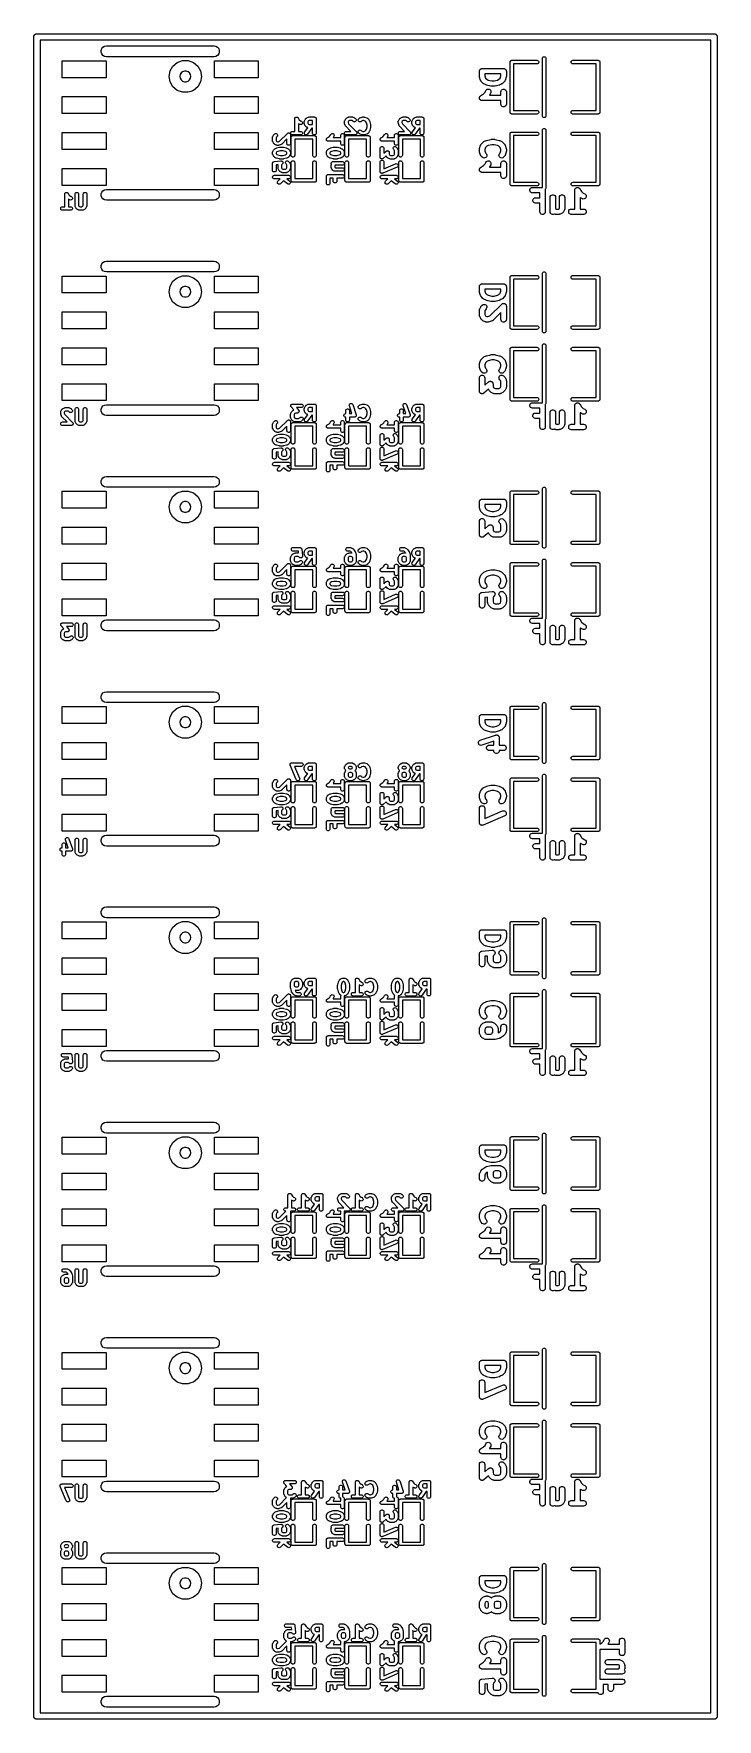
# Model space of a CAD drawing. Extents: x 25.3 to 49.5, y -85 to -25.3.
import ezdxf

# ---------------------------------------------------------------- set-up
doc = ezdxf.new("R2010")
doc.units = 0
doc.header["$MEASUREMENT"] = 0
doc.layers.add('BLACK', color=7, linetype='CONTINUOUS')

msp = doc.modelspace()

# ---------------------------------------------------------------- linework, layer by layer
at = {"layer": 'Black'}
for p, q in [((25.2857, -25.4), (25.2874, -25.3902)), ((25.2857, -84.836), (25.2857, -25.4)), ((25.2874, -25.3802), (25.2909, -25.3708)), ((25.2874, -25.3902), (25.2874, -25.3802)), ((25.2909, -25.3708), (25.2926, -25.3609)), ((25.2926, -25.3609), (25.2976, -25.3522)), ((25.2976, -25.3522), (25.301, -25.3428)), ((25.301, -25.3428), (25.3074, -25.3352)), ((25.3074, -25.3352), (25.3124, -25.3265)), ((25.3124, -25.3265), (25.3201, -25.3201)), ((25.3201, -25.3201), (25.3265, -25.3124)), ((25.3265, -25.3124), (25.3352, -25.3074)), ((25.3352, -25.3074), (25.3428, -25.301)), ((25.3428, -25.301), (25.3522, -25.2976)), ((25.3522, -25.2976), (25.3609, -25.2926)), ((25.3609, -25.2926), (25.3708, -25.2909)), ((25.3708, -25.2909), (25.3802, -25.2874)), ((25.3802, -25.2874), (25.3902, -25.2874)), ((25.3902, -25.2874), (25.4, -25.2857)), ((25.4, -25.2857), (49.3649, -25.2857)), ((49.2506, -25.5143), (25.5143, -25.5143)), ((25.5143, -25.5143), (25.5143, -84.7217)), ((49.2506, -84.7217), (49.2506, -25.5143)), ((49.3649, -25.2857), (49.3747, -25.2874)), ((49.3747, -25.2874), (49.3847, -25.2874)), ((49.3847, -25.2874), (49.3941, -25.2909)), ((49.3941, -25.2909), (49.404, -25.2926)), ((49.404, -25.2926), (49.4127, -25.2976)), ((49.4127, -25.2976), (49.422, -25.301)), ((49.422, -25.301), (49.4297, -25.3074)), ((49.4297, -25.3074), (49.4384, -25.3124)), ((49.4384, -25.3124), (49.4448, -25.3201)), ((49.4448, -25.3201), (49.4525, -25.3265)), ((49.4525, -25.3265), (49.4575, -25.3352)), ((49.4575, -25.3352), (49.4639, -25.3428)), ((49.4639, -25.3428), (49.4673, -25.3522)), ((49.4673, -25.3522), (49.4723, -25.3609)), ((49.4723, -25.3609), (49.474, -25.3708)), ((49.474, -25.3708), (49.4775, -25.3802)), ((49.4775, -25.3802), (49.4775, -25.3902)), ((49.4775, -25.3902), (49.4792, -25.4)), ((49.4792, -25.4), (49.4792, -84.836)), ((26.2954, -26.8427), (26.2954, -26.2433)), ((26.2954, -26.2433), (27.8448, -26.2433)), ((27.6699, -25.8749), (27.6925, -25.8127)), ((27.6699, -25.9411), (27.6699, -25.8749)), ((27.6925, -26.0032), (27.6699, -25.9411)), ((27.6925, -25.8127), (27.735, -25.7621)), ((27.735, -26.0539), (27.6925, -26.0032)), ((27.735, -25.7621), (27.7923, -25.729)), ((27.7923, -26.087), (27.735, -26.0539)), ((27.7923, -25.729), (27.8575, -25.7175)), ((27.8575, -26.0985), (27.7923, -26.087)), ((27.8448, -26.2433), (27.8448, -26.8427)), ((27.8575, -25.7175), (31.6675, -25.7175)), ((31.6675, -26.0985), (27.8575, -26.0985)), ((30.3657, -26.3021), (30.5523, -26.2342)), ((30.5523, -26.2342), (30.7507, -26.2342)), ((30.7507, -26.2342), (30.9372, -26.3021)), ((31.6675, -25.7175), (31.7327, -25.729)), ((31.7327, -26.087), (31.6675, -26.0985)), ((31.6802, -26.8427), (31.6802, -26.2433)), ((31.6802, -26.2433), (33.2296, -26.2433)), ((31.7327, -25.729), (31.79, -25.7621)), ((31.79, -26.0539), (31.7327, -26.087)), ((31.79, -25.7621), (31.8325, -25.8127)), ((31.8325, -26.0032), (31.79, -26.0539)), ((31.8325, -25.8127), (31.8551, -25.8749)), ((31.8551, -25.9411), (31.8325, -26.0032)), ((31.8551, -25.8749), (31.8551, -25.9411)), ((33.2296, -26.2433), (33.2296, -26.8427)), ((42.157, -26.253), (42.1598, -26.2482)), ((42.1598, -26.2482), (42.164, -26.2446)), ((42.164, -26.2446), (42.1676, -26.2404)), ((42.1676, -26.2404), (42.1724, -26.2376)), ((42.1724, -26.2376), (42.1766, -26.234)), ((42.1766, -26.234), (42.1819, -26.2321)), ((42.1819, -26.2321), (42.1867, -26.2293)), ((42.1867, -26.2293), (42.1921, -26.2284)), ((42.1921, -26.2284), (42.1974, -26.2265)), ((42.1974, -26.2265), (42.2029, -26.2265)), ((42.2029, -26.2265), (42.2084, -26.2255)), ((42.2084, -26.2255), (43.0974, -26.2255)), ((43.0974, -26.2255), (43.1191, -26.2293)), ((43.1191, -26.2293), (43.1382, -26.2404)), ((43.1382, -26.2404), (43.1524, -26.2572)), ((43.2879, -26.162), (43.2917, -26.1403)), ((43.2879, -28.194), (43.2879, -26.162)), ((43.2917, -26.1403), (43.3028, -26.1212)), ((43.3028, -26.1212), (43.3196, -26.107)), ((43.3196, -26.107), (43.3404, -26.0995)), ((43.3404, -26.0995), (43.3624, -26.0995)), ((43.3624, -26.0995), (43.3832, -26.107)), ((43.3832, -26.107), (43.4, -26.1212)), ((43.4, -26.1212), (43.4111, -26.1403)), ((43.4111, -26.1403), (43.4149, -26.162)), ((43.4149, -26.162), (43.4149, -28.194)), ((44.3124, -26.2572), (44.3266, -26.2404)), ((44.3266, -26.2404), (44.3457, -26.2293)), ((44.3457, -26.2293), (44.3674, -26.2255)), ((44.3674, -26.2255), (45.2564, -26.2255)), ((45.2564, -26.2255), (45.2619, -26.2265)), ((45.2619, -26.2265), (45.2674, -26.2265)), ((45.2674, -26.2265), (45.2726, -26.2284)), ((45.2726, -26.2284), (45.2781, -26.2293)), ((45.2781, -26.2293), (45.2829, -26.2321)), ((45.2829, -26.2321), (45.2881, -26.234)), ((45.2881, -26.234), (45.2924, -26.2376)), ((45.2924, -26.2376), (45.2972, -26.2404)), ((45.2972, -26.2404), (45.3008, -26.2446)), ((45.3008, -26.2446), (45.305, -26.2482)), ((45.305, -26.2482), (45.3078, -26.253)), ((27.8448, -26.8427), (26.2954, -26.8427)), ((30.08, -26.797), (30.1145, -26.6015)), ((30.1145, -26.9925), (30.08, -26.797)), ((30.1145, -26.6015), (30.2137, -26.4296)), ((30.2137, -26.4296), (30.3657, -26.3021)), ((30.4725, -26.7318), (30.461, -26.797)), ((30.461, -26.797), (30.4725, -26.8622)), ((30.5056, -26.6745), (30.4725, -26.7318)), ((30.5562, -26.632), (30.5056, -26.6745)), ((30.6184, -26.6094), (30.5562, -26.632)), ((30.6846, -26.6094), (30.6184, -26.6094)), ((30.7467, -26.632), (30.6846, -26.6094)), ((30.7974, -26.6745), (30.7467, -26.632)), ((30.8305, -26.7318), (30.7974, -26.6745)), ((30.842, -26.797), (30.8305, -26.7318)), ((30.8305, -26.8622), (30.842, -26.797)), ((30.9372, -26.3021), (31.0893, -26.4296)), ((31.0893, -26.4296), (31.1885, -26.6015)), ((31.1885, -26.6015), (31.223, -26.797)), ((31.223, -26.797), (31.1885, -26.9925)), ((33.2296, -26.8427), (31.6802, -26.8427)), ((41.0609, -26.6156), (41.0623, -26.6074)), ((41.0609, -26.797), (41.0609, -26.6156)), ((41.0635, -26.812), (41.0609, -26.797)), ((41.0623, -26.599), (41.0652, -26.5912)), ((41.0623, -26.6074), (41.0623, -26.599)), ((41.0658, -26.8271), (41.0635, -26.812)), ((41.0652, -26.5912), (41.0666, -26.583)), ((41.102, -26.936), (41.0658, -26.8271)), ((41.0666, -26.583), (41.0708, -26.5758)), ((41.0708, -26.5758), (41.0736, -26.5679)), ((41.0736, -26.5679), (41.079, -26.5616)), ((41.079, -26.5616), (41.0831, -26.5543)), ((41.0831, -26.5543), (41.0895, -26.549)), ((41.0895, -26.549), (41.0949, -26.5426)), ((41.0949, -26.5426), (41.1021, -26.5384)), ((41.1021, -26.5384), (41.1085, -26.5331)), ((41.1085, -26.5331), (41.1163, -26.5302)), ((41.1163, -26.5302), (41.1235, -26.5261)), ((41.1235, -26.5261), (41.1317, -26.5246)), ((41.1317, -26.5246), (41.1396, -26.5218)), ((41.1396, -26.5218), (41.1479, -26.5218)), ((41.1479, -26.5218), (41.1561, -26.5203)), ((41.1561, -26.5203), (41.9181, -26.5203)), ((41.2514, -26.7108), (41.2514, -26.7815)), ((41.8229, -26.7108), (41.2514, -26.7108)), ((41.2514, -26.7815), (41.2757, -26.8544)), ((41.7986, -26.8544), (41.8229, -26.7815)), ((41.8229, -26.7815), (41.8229, -26.7108)), ((41.9181, -26.5203), (41.9263, -26.5218)), ((41.9263, -26.5218), (41.9347, -26.5218)), ((41.9347, -26.5218), (41.9425, -26.5246)), ((41.9425, -26.5246), (41.9507, -26.5261)), ((41.9507, -26.5261), (41.9579, -26.5302)), ((41.9579, -26.5302), (41.9657, -26.5331)), ((41.9657, -26.5331), (41.9721, -26.5384)), ((41.9721, -26.5384), (41.9793, -26.5426)), ((42.0085, -26.8271), (41.9722, -26.936)), ((41.9793, -26.5426), (41.9847, -26.549)), ((41.9847, -26.549), (41.9911, -26.5543)), ((41.9911, -26.5543), (41.9952, -26.5616)), ((41.9952, -26.5616), (42.0006, -26.5679)), ((42.0006, -26.5679), (42.0035, -26.5758)), ((42.0035, -26.5758), (42.0076, -26.583)), ((42.0076, -26.583), (42.0091, -26.5912)), ((42.0107, -26.812), (42.0085, -26.8271)), ((42.0091, -26.5912), (42.0119, -26.599)), ((42.0134, -26.797), (42.0107, -26.812)), ((42.0119, -26.599), (42.0119, -26.6074)), ((42.0119, -26.6074), (42.0134, -26.6156)), ((42.0134, -26.6156), (42.0134, -26.797)), ((42.1449, -26.289), (42.1459, -26.2835)), ((42.1449, -28.067), (42.1449, -26.289)), ((42.1459, -26.278), (42.1478, -26.2727)), ((42.1459, -26.2835), (42.1459, -26.278)), ((42.1478, -26.2727), (42.1487, -26.2673)), ((42.1487, -26.2673), (42.1515, -26.2625)), ((42.1515, -26.2625), (42.1534, -26.2572)), ((42.1534, -26.2572), (42.157, -26.253)), ((43.0974, -26.3525), (42.2719, -26.3525)), ((42.2719, -26.3525), (42.2719, -28.0035)), ((43.1191, -26.3487), (43.0974, -26.3525)), ((43.1382, -26.3376), (43.1191, -26.3487)), ((43.1524, -26.3208), (43.1382, -26.3376)), ((43.1524, -26.2572), (43.1599, -26.278)), ((43.1599, -26.3), (43.1524, -26.3208)), ((43.1599, -26.278), (43.1599, -26.3)), ((44.3049, -26.278), (44.3124, -26.2572)), ((44.3049, -26.3), (44.3049, -26.278)), ((44.3124, -26.3208), (44.3049, -26.3)), ((44.3266, -26.3376), (44.3124, -26.3208)), ((44.3457, -26.3487), (44.3266, -26.3376)), ((44.3674, -26.3525), (44.3457, -26.3487)), ((45.1929, -26.3525), (44.3674, -26.3525)), ((45.1929, -28.0035), (45.1929, -26.3525)), ((45.3078, -26.253), (45.3114, -26.2572)), ((45.3114, -26.2572), (45.3133, -26.2625)), ((45.3133, -26.2625), (45.3161, -26.2673)), ((45.3161, -26.2673), (45.317, -26.2727)), ((45.317, -26.2727), (45.3189, -26.278)), ((45.3189, -26.278), (45.3189, -26.2835)), ((45.3189, -26.2835), (45.3199, -26.289)), ((45.3199, -26.289), (45.3199, -28.067)), ((30.2137, -27.1644), (30.1145, -26.9925)), ((30.3657, -27.2919), (30.2137, -27.1644)), ((30.5523, -27.3598), (30.3657, -27.2919)), ((30.4725, -26.8622), (30.5056, -26.9195)), ((30.5056, -26.9195), (30.5562, -26.962)), ((30.7507, -27.3598), (30.5523, -27.3598)), ((30.5562, -26.962), (30.6184, -26.9846)), ((30.6184, -26.9846), (30.6846, -26.9846)), ((30.6846, -26.9846), (30.7467, -26.962)), ((30.7467, -26.962), (30.7974, -26.9195)), ((30.842, -27.3266), (30.7507, -27.3598)), ((30.7974, -26.9195), (30.8305, -26.8622)), ((30.9372, -27.2919), (30.842, -27.3266)), ((31.0893, -27.1644), (30.9372, -27.2919)), ((31.1885, -26.9925), (31.0893, -27.1644)), ((41.1047, -26.9408), (41.102, -26.936)), ((41.1033, -27.4797), (41.2043, -27.4124)), ((41.1061, -26.9461), (41.1047, -26.9408)), ((41.1125, -26.9553), (41.1061, -26.9461)), ((41.1178, -26.9651), (41.1125, -26.9553)), ((41.1219, -26.9687), (41.1178, -26.9651)), ((41.125, -26.9732), (41.1219, -26.9687)), ((41.1976, -27.0458), (41.125, -26.9732)), ((41.2101, -27.0545), (41.1976, -27.0458)), ((41.2043, -27.4124), (41.2593, -27.3574)), ((41.2224, -27.0636), (41.2101, -27.0545)), ((41.2949, -27.0999), (41.2224, -27.0636)), ((41.2593, -27.3574), (41.2886, -27.2987)), ((41.2757, -26.8544), (41.3214, -26.9001)), ((41.2886, -27.2987), (41.3083, -27.2721)), ((41.3049, -27.1029), (41.2949, -27.0999)), ((41.3144, -27.1071), (41.3049, -27.1029)), ((41.3083, -27.2721), (41.3359, -27.2539)), ((41.4596, -27.1434), (41.3144, -27.1071)), ((41.3214, -26.9001), (41.3708, -26.9248)), ((41.3359, -27.2539), (41.3681, -27.2462)), ((41.3681, -27.2462), (41.401, -27.25)), ((41.3708, -26.9248), (41.4944, -26.9557)), ((41.401, -27.25), (41.4306, -27.2648)), ((41.459, -27.3839), (41.4227, -27.4565)), ((41.4306, -27.2648), (41.4533, -27.2888)), ((41.4533, -27.2888), (41.4665, -27.3192)), ((41.4685, -27.3522), (41.459, -27.3839)), ((41.4712, -27.1442), (41.4596, -27.1434)), ((41.4665, -27.3192), (41.4685, -27.3522)), ((41.4827, -27.1462), (41.4712, -27.1442)), ((41.5915, -27.1462), (41.4827, -27.1462)), ((41.4944, -26.9557), (41.5798, -26.9557)), ((41.5798, -26.9557), (41.7034, -26.9248)), ((41.603, -27.1442), (41.5915, -27.1462)), ((41.6146, -27.1434), (41.603, -27.1442)), ((41.7598, -27.1071), (41.6146, -27.1434)), ((41.7034, -26.9248), (41.7528, -26.9001)), ((41.7528, -26.9001), (41.7986, -26.8544)), ((41.7693, -27.1029), (41.7598, -27.1071)), ((41.7793, -27.0999), (41.7693, -27.1029)), ((41.8229, -27.0781), (41.7793, -27.0999)), ((41.8519, -27.0636), (41.8229, -27.0781)), ((41.8229, -27.3413), (41.8286, -27.3087)), ((41.8229, -27.4637), (41.8229, -27.3413)), ((41.8286, -27.3087), (41.8451, -27.2801)), ((41.8451, -27.2801), (41.8705, -27.2588)), ((41.8641, -27.0545), (41.8519, -27.0636)), ((41.8766, -27.0458), (41.8641, -27.0545)), ((41.8705, -27.2588), (41.9016, -27.2475)), ((41.9492, -26.9732), (41.8766, -27.0458)), ((41.9016, -27.2475), (41.9347, -27.2475)), ((41.9347, -27.2475), (41.9657, -27.2588)), ((41.9523, -26.9687), (41.9492, -26.9732)), ((41.9564, -26.9651), (41.9523, -26.9687)), ((41.9617, -26.9553), (41.9564, -26.9651)), ((41.9682, -26.9461), (41.9617, -26.9553)), ((41.9657, -27.2588), (41.9911, -27.2801)), ((41.9696, -26.9408), (41.9682, -26.9461)), ((41.9722, -26.936), (41.9696, -26.9408)), ((41.9911, -27.2801), (42.0076, -27.3087)), ((42.0076, -27.3087), (42.0134, -27.3413)), ((42.0134, -27.3413), (42.0134, -27.7767)), ((26.2954, -28.1127), (26.2954, -27.5133)), ((26.2954, -27.5133), (27.8448, -27.5133)), ((27.8448, -27.5133), (27.8448, -28.1127)), ((31.6802, -28.1127), (31.6802, -27.5133)), ((31.6802, -27.5133), (33.2296, -27.5133)), ((33.2296, -27.5133), (33.2296, -28.1127)), ((41.0611, -27.5651), (41.0623, -27.5538)), ((41.0623, -27.5703), (41.0611, -27.5651)), ((41.0623, -27.5425), (41.0641, -27.5375)), ((41.0623, -27.5538), (41.0623, -27.5425)), ((41.0623, -27.5755), (41.0623, -27.5703)), ((41.0662, -27.5862), (41.0623, -27.5755)), ((41.0641, -27.5375), (41.0647, -27.5322)), ((41.0647, -27.5322), (41.0697, -27.5221)), ((41.0689, -27.5973), (41.0662, -27.5862)), ((41.0718, -27.6017), (41.0689, -27.5973)), ((41.0697, -27.5221), (41.0736, -27.5114)), ((41.0736, -27.6066), (41.0718, -27.6017)), ((41.0736, -27.5114), (41.077, -27.5073)), ((41.0809, -27.6153), (41.0736, -27.6066)), ((41.077, -27.5073), (41.0794, -27.5026)), ((41.0794, -27.5026), (41.0876, -27.4947)), ((41.0872, -27.6248), (41.0809, -27.6153)), ((41.0915, -27.6279), (41.0872, -27.6248)), ((41.0876, -27.4947), (41.0949, -27.486)), ((41.0949, -27.632), (41.0915, -27.6279)), ((41.0949, -27.486), (41.0995, -27.4834)), ((41.1047, -27.6376), (41.0949, -27.632)), ((41.0995, -27.4834), (41.1033, -27.4797)), ((41.1139, -27.6444), (41.1047, -27.6376)), ((41.119, -27.6459), (41.1139, -27.6444)), ((41.1235, -27.6485), (41.119, -27.6459)), ((41.1347, -27.6505), (41.1235, -27.6485)), ((41.1456, -27.6537), (41.1347, -27.6505)), ((41.1509, -27.6533), (41.1456, -27.6537)), ((41.1561, -27.6542), (41.1509, -27.6533)), ((41.8229, -27.6542), (41.1561, -27.6542)), ((41.4227, -27.4565), (41.4173, -27.4637)), ((41.4173, -27.4637), (41.8229, -27.4637)), ((41.8229, -27.7767), (41.8229, -27.6542)), ((41.8286, -27.8093), (41.8229, -27.7767)), ((41.8451, -27.8379), (41.8286, -27.8093)), ((41.8705, -27.8592), (41.8451, -27.8379)), ((41.9016, -27.8705), (41.8705, -27.8592)), ((41.9347, -27.8705), (41.9016, -27.8705)), ((41.9657, -27.8592), (41.9347, -27.8705)), ((41.9911, -27.8379), (41.9657, -27.8592)), ((42.0076, -27.8093), (41.9911, -27.8379)), ((42.0134, -27.7767), (42.0076, -27.8093)), ((42.2719, -28.0035), (43.0974, -28.0035)), ((43.0974, -28.0035), (43.1191, -28.0073)), ((43.1191, -28.0073), (43.1382, -28.0184)), ((43.1382, -28.0184), (43.1524, -28.0352)), ((43.1524, -28.0352), (43.1599, -28.056)), ((44.3049, -28.056), (44.3124, -28.0352)), ((44.3124, -28.0352), (44.3266, -28.0184)), ((44.3266, -28.0184), (44.3457, -28.0073)), ((44.3457, -28.0073), (44.3674, -28.0035)), ((44.3674, -28.0035), (45.1929, -28.0035)), ((27.8448, -28.1127), (26.2954, -28.1127)), ((33.2296, -28.1127), (31.6802, -28.1127)), ((34.5249, -28.2968), (34.5255, -28.2933)), ((34.5249, -28.7413), (34.5249, -28.2968)), ((34.5253, -28.2898), (34.5274, -28.2826)), ((34.5255, -28.2933), (34.5253, -28.2898)), ((34.5274, -28.2826), (34.5287, -28.2751)), ((34.5287, -28.2751), (34.5305, -28.272)), ((34.5305, -28.272), (34.5315, -28.2687)), ((34.5315, -28.2687), (34.536, -28.2626)), ((34.536, -28.2626), (34.5398, -28.256)), ((34.5398, -28.256), (34.5425, -28.2537)), ((34.5425, -28.2537), (34.5445, -28.2509)), ((34.5445, -28.2509), (34.5508, -28.2467)), ((34.5508, -28.2467), (34.5566, -28.2418)), ((34.5566, -28.2418), (34.56, -28.2406)), ((34.56, -28.2406), (34.5629, -28.2387)), ((34.5629, -28.2387), (34.5703, -28.2369)), ((34.5703, -28.2369), (34.5774, -28.2343)), ((34.5774, -28.2343), (34.5809, -28.2343)), ((34.5809, -28.2343), (34.5843, -28.2334)), ((34.5843, -28.2334), (34.5919, -28.2343)), ((34.5919, -28.2343), (34.5994, -28.2343)), ((34.5994, -28.2343), (34.6027, -28.2355)), ((34.6027, -28.2355), (34.6062, -28.2359)), ((34.6062, -28.2359), (34.613, -28.2392)), ((34.613, -28.2392), (34.6201, -28.2418)), ((34.6201, -28.2418), (34.6228, -28.2441)), ((34.6228, -28.2441), (34.626, -28.2456)), ((34.626, -28.2456), (34.6312, -28.2511)), ((34.6312, -28.2511), (34.637, -28.256)), ((34.637, -28.256), (34.6388, -28.259)), ((34.6388, -28.259), (34.6412, -28.2616)), ((34.6412, -28.2616), (34.6861, -28.3289)), ((34.6568, -28.4746), (34.6519, -28.4709)), ((34.6519, -28.4709), (34.6519, -28.7413)), ((34.7051, -28.4987), (34.6568, -28.4746)), ((34.6861, -28.3289), (34.7228, -28.3656)), ((34.7263, -28.505), (34.7051, -28.4987)), ((34.7228, -28.3656), (34.7619, -28.3852)), ((34.7483, -28.5037), (34.7263, -28.505)), ((34.7685, -28.4949), (34.7483, -28.5037)), ((34.7619, -28.3852), (34.7797, -28.3983)), ((34.7845, -28.4798), (34.7685, -28.4949)), ((34.7797, -28.3983), (34.7918, -28.4167)), ((34.7944, -28.4601), (34.7845, -28.4798)), ((34.7918, -28.4167), (34.7969, -28.4381)), ((34.7969, -28.4381), (34.7944, -28.4601)), ((34.8636, -28.3936), (34.8642, -28.39)), ((34.8636, -28.4661), (34.8636, -28.3936)), ((34.8642, -28.4697), (34.8636, -28.4661)), ((34.864, -28.3863), (34.8661, -28.3792)), ((34.8642, -28.39), (34.864, -28.3863)), ((34.864, -28.4734), (34.8642, -28.4697)), ((34.8661, -28.4805), (34.864, -28.4734)), ((34.8661, -28.3792), (34.8674, -28.3719)), ((34.8674, -28.4879), (34.8661, -28.4805)), ((34.8674, -28.3719), (34.8692, -28.3687)), ((34.8692, -28.491), (34.8674, -28.4879)), ((34.8692, -28.3687), (34.8703, -28.3652)), ((34.8703, -28.4945), (34.8692, -28.491)), ((34.8703, -28.3652), (34.8945, -28.3168)), ((34.8945, -28.5429), (34.8703, -28.4945)), ((34.875, -28.7684), (34.9834, -28.6137)), ((34.8945, -28.3168), (34.9005, -28.3086)), ((34.9005, -28.5511), (34.8945, -28.5429)), ((34.9005, -28.3086), (34.9064, -28.3003)), ((34.9064, -28.5594), (34.9005, -28.5511)), ((34.9064, -28.3003), (34.9305, -28.2761)), ((34.9305, -28.5836), (34.9064, -28.5594)), ((34.9305, -28.2761), (34.9389, -28.2703)), ((34.9389, -28.5894), (34.9305, -28.5836)), ((34.9389, -28.2703), (34.947, -28.2642)), ((34.947, -28.5955), (34.9389, -28.5894)), ((34.947, -28.2642), (34.9954, -28.24)), ((34.9834, -28.6137), (34.947, -28.5955)), ((35.1295, -28.6264), (34.9791, -28.8412)), ((35.0034, -28.3828), (34.9906, -28.4086)), ((34.9906, -28.4086), (34.9906, -28.4512)), ((34.9906, -28.4512), (35.0034, -28.4769)), ((34.9954, -28.24), (34.9989, -28.239)), ((34.9989, -28.239), (35.0021, -28.2371)), ((35.0021, -28.2371), (35.0094, -28.2358)), ((35.0131, -28.3732), (35.0034, -28.3828)), ((35.0034, -28.4769), (35.0131, -28.4865)), ((35.0094, -28.2358), (35.0166, -28.2337)), ((35.0388, -28.3603), (35.0131, -28.3732)), ((35.0131, -28.4865), (35.0388, -28.4994)), ((35.0166, -28.2337), (35.0202, -28.2339)), ((35.0202, -28.2339), (35.0238, -28.2333)), ((35.0238, -28.2333), (35.2174, -28.2333)), ((35.1539, -28.3603), (35.0388, -28.3603)), ((35.0388, -28.4994), (35.1539, -28.4994)), ((35.1539, -28.6264), (35.1295, -28.6264)), ((35.1539, -28.4994), (35.1539, -28.3603)), ((35.1539, -28.8048), (35.1539, -28.6264)), ((35.2174, -28.2333), (35.2228, -28.2343)), ((35.2228, -28.2343), (35.2284, -28.2343)), ((35.2284, -28.2343), (35.2336, -28.2362)), ((35.2336, -28.2362), (35.2391, -28.2371)), ((35.2391, -28.2371), (35.2439, -28.2399)), ((35.2439, -28.2399), (35.2491, -28.2418)), ((35.2491, -28.2418), (35.2534, -28.2454)), ((35.2534, -28.2454), (35.2582, -28.2482)), ((35.2582, -28.2482), (35.2617, -28.2524)), ((35.2617, -28.2524), (35.266, -28.256)), ((35.266, -28.256), (35.2688, -28.2608)), ((35.2688, -28.2608), (35.2723, -28.2651)), ((35.2723, -28.2651), (35.2742, -28.2703)), ((35.2742, -28.2703), (35.277, -28.2751)), ((35.277, -28.2751), (35.278, -28.2806)), ((35.278, -28.2806), (35.2799, -28.2858)), ((35.2799, -28.2858), (35.2799, -28.2913)), ((35.2799, -28.2913), (35.2809, -28.2968)), ((35.2809, -28.2968), (35.2809, -28.8048)), ((36.2848, -28.3936), (36.2854, -28.39)), ((36.2848, -28.442), (36.2848, -28.3936)), ((36.2865, -28.452), (36.2848, -28.442)), ((36.2852, -28.3863), (36.2873, -28.3792)), ((36.2854, -28.39), (36.2852, -28.3863)), ((36.288, -28.462), (36.2865, -28.452)), ((36.2873, -28.3792), (36.2886, -28.3719)), ((36.3122, -28.5346), (36.288, -28.462)), ((36.2886, -28.3719), (36.2904, -28.3687)), ((36.2904, -28.3687), (36.2915, -28.3652)), ((36.2915, -28.3652), (36.3157, -28.3168)), ((36.3139, -28.5378), (36.3122, -28.5346)), ((36.3149, -28.5414), (36.3139, -28.5378)), ((36.3192, -28.5475), (36.3149, -28.5414)), ((36.3157, -28.3168), (36.3217, -28.3086)), ((36.3227, -28.554), (36.3192, -28.5475)), ((36.3217, -28.3086), (36.3275, -28.3003)), ((36.3254, -28.5564), (36.3227, -28.554)), ((36.3275, -28.5594), (36.3254, -28.5564)), ((36.3275, -28.3003), (36.3517, -28.2761)), ((36.5094, -28.7413), (36.3275, -28.5594)), ((36.3517, -28.2761), (36.3601, -28.2703)), ((36.3601, -28.2703), (36.3682, -28.2642)), ((36.3682, -28.2642), (36.4166, -28.24)), ((36.4246, -28.3828), (36.4118, -28.4086)), ((36.4118, -28.4086), (36.4118, -28.4316)), ((36.4118, -28.4316), (36.4279, -28.4802)), ((36.4166, -28.24), (36.4201, -28.239)), ((36.4201, -28.239), (36.4233, -28.2371)), ((36.4233, -28.2371), (36.4306, -28.2358)), ((36.4343, -28.3732), (36.4246, -28.3828)), ((36.4279, -28.4802), (36.7076, -28.7599)), ((36.4306, -28.2358), (36.4378, -28.2337)), ((36.46, -28.3603), (36.4343, -28.3732)), ((36.4378, -28.2337), (36.4414, -28.2339)), ((36.4414, -28.2339), (36.445, -28.2333)), ((36.445, -28.2333), (36.566, -28.2333)), ((36.551, -28.3603), (36.46, -28.3603)), ((36.5767, -28.3732), (36.551, -28.3603)), ((36.566, -28.2333), (36.5696, -28.2339)), ((36.5696, -28.2339), (36.5732, -28.2337)), ((36.5732, -28.2337), (36.5804, -28.2358)), ((36.5936, -28.3901), (36.5767, -28.3732)), ((36.5804, -28.2358), (36.5877, -28.2371)), ((36.5877, -28.2371), (36.5909, -28.239)), ((36.5909, -28.239), (36.5944, -28.24)), ((36.6117, -28.4027), (36.5936, -28.3901)), ((36.5944, -28.24), (36.6427, -28.2642)), ((36.633, -28.4084), (36.6117, -28.4027)), ((36.655, -28.4065), (36.633, -28.4084)), ((36.6427, -28.2642), (36.6509, -28.2703)), ((36.6509, -28.2703), (36.6593, -28.2761)), ((36.675, -28.3972), (36.655, -28.4065)), ((36.6593, -28.2761), (36.6834, -28.3003)), ((36.6906, -28.3816), (36.675, -28.3972)), ((36.6834, -28.3003), (36.6961, -28.3184)), ((36.6999, -28.3616), (36.6906, -28.3816)), ((36.6961, -28.3184), (36.7018, -28.3397)), ((36.7018, -28.3397), (36.6999, -28.3616)), ((36.7688, -28.3397), (36.7745, -28.3184)), ((36.7707, -28.3616), (36.7688, -28.3397)), ((36.7801, -28.3816), (36.7707, -28.3616)), ((36.7745, -28.3184), (36.7872, -28.3003)), ((36.7956, -28.3972), (36.7801, -28.3816)), ((36.7872, -28.3003), (36.8114, -28.2761)), ((36.8156, -28.4065), (36.7956, -28.3972)), ((36.8114, -28.2761), (36.8144, -28.274)), ((36.8144, -28.274), (36.8168, -28.2713)), ((36.8376, -28.4084), (36.8156, -28.4065)), ((36.8168, -28.2713), (36.8233, -28.2677)), ((36.8233, -28.2677), (36.8294, -28.2634)), ((36.8294, -28.2634), (36.833, -28.2625)), ((36.833, -28.2625), (36.8362, -28.2608)), ((36.8362, -28.2608), (36.9087, -28.2366)), ((36.8589, -28.4027), (36.8376, -28.4084)), ((36.877, -28.3901), (36.8589, -28.4027)), ((36.8906, -28.3765), (36.877, -28.3901)), ((36.9391, -28.3603), (36.8906, -28.3765)), ((36.9087, -28.2366), (36.9188, -28.2351)), ((36.9188, -28.2351), (36.9288, -28.2333)), ((36.9288, -28.2333), (36.9772, -28.2333)), ((36.9669, -28.3603), (36.9391, -28.3603)), ((37.0155, -28.3765), (36.9669, -28.3603)), ((36.9772, -28.2333), (36.9872, -28.2351)), ((36.9872, -28.2351), (36.9973, -28.2366)), ((36.9973, -28.2366), (37.0699, -28.2608)), ((37.046, -28.407), (37.0155, -28.3765)), ((37.0624, -28.4399), (37.046, -28.407)), ((37.083, -28.5223), (37.0624, -28.4399)), ((37.0624, -28.6617), (37.083, -28.5793)), ((37.0699, -28.2608), (37.0731, -28.2625)), ((37.0731, -28.2625), (37.0766, -28.2634)), ((37.0766, -28.2634), (37.0827, -28.2677)), ((37.0827, -28.2677), (37.0893, -28.2713)), ((37.083, -28.5793), (37.083, -28.5223)), ((37.0893, -28.2713), (37.0917, -28.274)), ((37.0917, -28.274), (37.0947, -28.2761)), ((37.0947, -28.2761), (37.1431, -28.3245)), ((37.1431, -28.3245), (37.1489, -28.3328)), ((37.1489, -28.3328), (37.155, -28.341)), ((37.155, -28.341), (37.1791, -28.3894)), ((37.1791, -28.3894), (37.1811, -28.396)), ((37.1811, -28.396), (37.184, -28.4024)), ((37.184, -28.4024), (37.2081, -28.4991)), ((37.2081, -28.6025), (37.184, -28.6993)), ((37.2081, -28.4991), (37.2087, -28.5069)), ((37.2087, -28.5947), (37.2081, -28.6025)), ((37.2087, -28.5069), (37.21, -28.5145)), ((37.21, -28.5871), (37.2087, -28.5947)), ((37.21, -28.5145), (37.21, -28.5871)), ((38.1898, -28.3936), (38.1904, -28.39)), ((38.1898, -28.442), (38.1898, -28.3936)), ((38.1915, -28.452), (38.1898, -28.442)), ((38.1902, -28.3863), (38.1923, -28.3792)), ((38.1904, -28.39), (38.1902, -28.3863)), ((38.193, -28.462), (38.1915, -28.452)), ((38.1923, -28.3792), (38.1936, -28.3719)), ((38.2172, -28.5346), (38.193, -28.462)), ((38.1936, -28.3719), (38.1954, -28.3687)), ((38.1954, -28.3687), (38.1965, -28.3652)), ((38.1965, -28.3652), (38.2207, -28.3168)), ((38.2189, -28.5378), (38.2172, -28.5346)), ((38.2199, -28.5414), (38.2189, -28.5378)), ((38.2242, -28.5475), (38.2199, -28.5414)), ((38.2207, -28.3168), (38.2267, -28.3086)), ((38.2277, -28.554), (38.2242, -28.5475)), ((38.2267, -28.3086), (38.2325, -28.3003)), ((38.2304, -28.5564), (38.2277, -28.554)), ((38.2325, -28.5594), (38.2304, -28.5564)), ((38.2325, -28.3003), (38.2567, -28.2761)), ((38.4144, -28.7413), (38.2325, -28.5594)), ((38.2567, -28.2761), (38.2651, -28.2703)), ((38.2651, -28.2703), (38.2732, -28.2642)), ((38.2732, -28.2642), (38.3216, -28.24)), ((38.3296, -28.3828), (38.3168, -28.4086)), ((38.3168, -28.4086), (38.3168, -28.4316)), ((38.3168, -28.4316), (38.3329, -28.4802)), ((38.3216, -28.24), (38.3251, -28.239)), ((38.3251, -28.239), (38.3283, -28.2371)), ((38.3283, -28.2371), (38.3356, -28.2358)), ((38.3393, -28.3732), (38.3296, -28.3828)), ((38.3329, -28.4802), (38.6126, -28.7599)), ((38.3356, -28.2358), (38.3428, -28.2337)), ((38.365, -28.3603), (38.3393, -28.3732)), ((38.3428, -28.2337), (38.3464, -28.2339)), ((38.3464, -28.2339), (38.35, -28.2333)), ((38.35, -28.2333), (38.471, -28.2333)), ((38.456, -28.3603), (38.365, -28.3603)), ((38.4817, -28.3732), (38.456, -28.3603)), ((38.471, -28.2333), (38.4746, -28.2339)), ((38.4746, -28.2339), (38.4782, -28.2337)), ((38.4782, -28.2337), (38.4854, -28.2358)), ((38.4986, -28.3901), (38.4817, -28.3732)), ((38.4854, -28.2358), (38.4927, -28.2371)), ((38.4927, -28.2371), (38.4959, -28.239)), ((38.4959, -28.239), (38.4994, -28.24)), ((38.5167, -28.4027), (38.4986, -28.3901)), ((38.4994, -28.24), (38.5478, -28.2642)), ((38.538, -28.4084), (38.5167, -28.4027)), ((38.56, -28.4065), (38.538, -28.4084)), ((38.5478, -28.2642), (38.5559, -28.2703)), ((38.5559, -28.2703), (38.5643, -28.2761)), ((38.58, -28.3972), (38.56, -28.4065)), ((38.5643, -28.2761), (38.5884, -28.3003)), ((38.5956, -28.3816), (38.58, -28.3972)), ((38.5884, -28.3003), (38.6011, -28.3184)), ((38.6049, -28.3616), (38.5956, -28.3816)), ((38.6011, -28.3184), (38.6068, -28.3397)), ((38.6068, -28.3397), (38.6049, -28.3616)), ((38.6736, -28.3936), (38.6742, -28.39)), ((38.6736, -28.4661), (38.6736, -28.3936)), ((38.6742, -28.4697), (38.6736, -28.4661)), ((38.674, -28.3863), (38.6761, -28.3792)), ((38.6742, -28.39), (38.674, -28.3863)), ((38.674, -28.4734), (38.6742, -28.4697)), ((38.6761, -28.4805), (38.674, -28.4734)), ((38.6761, -28.3792), (38.6774, -28.3719)), ((38.6774, -28.4879), (38.6761, -28.4805)), ((38.6774, -28.3719), (38.6792, -28.3687)), ((38.6792, -28.491), (38.6774, -28.4879)), ((38.6792, -28.3687), (38.6803, -28.3652)), ((38.6803, -28.4945), (38.6792, -28.491)), ((38.6803, -28.3652), (38.7045, -28.3168)), ((38.7045, -28.5429), (38.6803, -28.4945)), ((38.685, -28.7684), (38.7934, -28.6137)), ((38.7045, -28.3168), (38.7105, -28.3086)), ((38.7105, -28.5511), (38.7045, -28.5429)), ((38.7105, -28.3086), (38.7164, -28.3003)), ((38.7164, -28.5594), (38.7105, -28.5511)), ((38.7164, -28.3003), (38.7405, -28.2761)), ((38.7405, -28.5836), (38.7164, -28.5594)), ((38.7405, -28.2761), (38.7489, -28.2703)), ((38.7489, -28.5894), (38.7405, -28.5836)), ((38.7489, -28.2703), (38.757, -28.2642)), ((38.757, -28.5955), (38.7489, -28.5894)), ((38.757, -28.2642), (38.8054, -28.24)), ((38.7934, -28.6137), (38.757, -28.5955)), ((38.9395, -28.6264), (38.7891, -28.8412)), ((38.8134, -28.3828), (38.8006, -28.4086)), ((38.8006, -28.4086), (38.8006, -28.4512)), ((38.8006, -28.4512), (38.8134, -28.4769)), ((38.8054, -28.24), (38.8089, -28.239)), ((38.8089, -28.239), (38.8121, -28.2371)), ((38.8121, -28.2371), (38.8194, -28.2358)), ((38.8231, -28.3732), (38.8134, -28.3828)), ((38.8134, -28.4769), (38.8231, -28.4865)), ((38.8194, -28.2358), (38.8266, -28.2337)), ((38.8488, -28.3603), (38.8231, -28.3732)), ((38.8231, -28.4865), (38.8488, -28.4994)), ((38.8266, -28.2337), (38.8302, -28.2339)), ((38.8302, -28.2339), (38.8338, -28.2333)), ((38.8338, -28.2333), (39.0274, -28.2333)), ((38.9639, -28.3603), (38.8488, -28.3603)), ((38.8488, -28.4994), (38.9639, -28.4994)), ((38.9639, -28.6264), (38.9395, -28.6264)), ((38.9639, -28.4994), (38.9639, -28.3603)), ((38.9639, -28.8048), (38.9639, -28.6264)), ((39.0274, -28.2333), (39.0328, -28.2343)), ((39.0328, -28.2343), (39.0384, -28.2343)), ((39.0384, -28.2343), (39.0436, -28.2362)), ((39.0436, -28.2362), (39.0491, -28.2371)), ((39.0491, -28.2371), (39.0539, -28.2399)), ((39.0539, -28.2399), (39.0591, -28.2418)), ((39.0591, -28.2418), (39.0634, -28.2454)), ((39.0634, -28.2454), (39.0682, -28.2482)), ((39.0682, -28.2482), (39.0717, -28.2524)), ((39.0717, -28.2524), (39.076, -28.256)), ((39.076, -28.256), (39.0788, -28.2608)), ((39.0788, -28.2608), (39.0823, -28.2651)), ((39.0823, -28.2651), (39.0842, -28.2703)), ((39.0842, -28.2703), (39.087, -28.2751)), ((39.087, -28.2751), (39.088, -28.2806)), ((39.088, -28.2806), (39.0899, -28.2858)), ((39.0899, -28.2858), (39.0899, -28.2913)), ((39.0899, -28.2913), (39.0909, -28.2968)), ((39.0909, -28.2968), (39.0909, -28.8048)), ((42.1459, -28.0725), (42.1449, -28.067)), ((42.1459, -28.078), (42.1459, -28.0725)), ((42.1478, -28.0832), (42.1459, -28.078)), ((42.1487, -28.0887), (42.1478, -28.0832)), ((42.1515, -28.0935), (42.1487, -28.0887)), ((42.1534, -28.0987), (42.1515, -28.0935)), ((42.157, -28.103), (42.1534, -28.0987)), ((42.1598, -28.1078), (42.157, -28.103)), ((42.164, -28.1114), (42.1598, -28.1078)), ((42.1676, -28.1156), (42.164, -28.1114)), ((42.1724, -28.1184), (42.1676, -28.1156)), ((42.1766, -28.122), (42.1724, -28.1184)), ((42.1819, -28.1239), (42.1766, -28.122)), ((42.1867, -28.1267), (42.1819, -28.1239)), ((42.1921, -28.1276), (42.1867, -28.1267)), ((42.1974, -28.1295), (42.1921, -28.1276)), ((42.2029, -28.1295), (42.1974, -28.1295)), ((42.2084, -28.1305), (42.2029, -28.1295)), ((43.0974, -28.1305), (42.2084, -28.1305)), ((43.1191, -28.1267), (43.0974, -28.1305)), ((43.1382, -28.1156), (43.1191, -28.1267)), ((43.1524, -28.0987), (43.1382, -28.1156)), ((43.1599, -28.078), (43.1524, -28.0987)), ((43.1599, -28.056), (43.1599, -28.078)), ((43.2917, -28.2157), (43.2879, -28.194)), ((43.3028, -28.2348), (43.2917, -28.2157)), ((43.3196, -28.249), (43.3028, -28.2348)), ((43.3404, -28.2565), (43.3196, -28.249)), ((43.3624, -28.2565), (43.3404, -28.2565)), ((43.3832, -28.249), (43.3624, -28.2565)), ((43.4, -28.2348), (43.3832, -28.249)), ((43.4111, -28.2157), (43.4, -28.2348)), ((43.4149, -28.194), (43.4111, -28.2157)), ((44.3049, -28.078), (44.3049, -28.056)), ((44.3124, -28.0987), (44.3049, -28.078)), ((44.3266, -28.1156), (44.3124, -28.0987)), ((44.3457, -28.1267), (44.3266, -28.1156)), ((44.3674, -28.1305), (44.3457, -28.1267)), ((45.2564, -28.1305), (44.3674, -28.1305)), ((45.2619, -28.1295), (45.2564, -28.1305)), ((45.2674, -28.1295), (45.2619, -28.1295)), ((45.2726, -28.1276), (45.2674, -28.1295)), ((45.2781, -28.1267), (45.2726, -28.1276)), ((45.2829, -28.1239), (45.2781, -28.1267)), ((45.2881, -28.122), (45.2829, -28.1239)), ((45.2924, -28.1184), (45.2881, -28.122)), ((45.2972, -28.1156), (45.2924, -28.1184)), ((45.3008, -28.1114), (45.2972, -28.1156)), ((45.305, -28.1078), (45.3008, -28.1114)), ((45.3078, -28.103), (45.305, -28.1078)), ((45.3114, -28.0987), (45.3078, -28.103)), ((45.3133, -28.0935), (45.3114, -28.0987)), ((45.3161, -28.0887), (45.3133, -28.0935)), ((45.317, -28.0832), (45.3161, -28.0887)), ((45.3189, -28.078), (45.317, -28.0832)), ((45.3199, -28.067), (45.3189, -28.0725)), ((45.3189, -28.0725), (45.3189, -28.078)), ((26.2954, -29.3827), (26.2954, -28.7833)), ((26.2954, -28.7833), (27.8448, -28.7833)), ((27.8448, -28.7833), (27.8448, -29.3827)), ((31.6802, -29.3827), (31.6802, -28.7833)), ((31.6802, -28.7833), (33.2296, -28.7833)), ((33.2296, -28.7833), (33.2296, -29.3827)), ((33.7387, -28.956), (33.7393, -28.9524)), ((33.7387, -29.077), (33.7387, -28.956)), ((33.7393, -29.0806), (33.7387, -29.077)), ((33.7391, -28.9487), (33.7412, -28.9416)), ((33.7393, -28.9524), (33.7391, -28.9487)), ((33.7391, -29.0842), (33.7393, -29.0806)), ((33.7412, -29.0913), (33.7391, -29.0842)), ((33.7412, -28.9416), (33.7425, -28.9343)), ((33.7425, -29.0987), (33.7412, -29.0913)), ((33.7425, -28.9343), (33.7444, -28.9311)), ((33.7444, -29.1018), (33.7425, -29.0987)), ((33.7444, -28.9311), (33.7454, -28.9276)), ((33.7454, -29.1053), (33.7444, -29.1018)), ((33.7454, -28.9276), (33.7696, -28.8792)), ((33.7696, -29.1537), (33.7454, -29.1053)), ((33.7696, -28.8792), (33.7757, -28.871)), ((33.7757, -29.1619), (33.7696, -29.1537)), ((33.7757, -28.871), (33.7815, -28.8627)), ((33.7815, -29.1702), (33.7757, -29.1619)), ((33.7815, -28.8627), (33.8057, -28.8385)), ((33.8057, -29.1944), (33.7815, -29.1702)), ((33.8057, -28.8385), (33.8238, -28.8259)), ((33.814, -29.2002), (33.8057, -29.1944)), ((33.8222, -29.2063), (33.814, -29.2002)), ((33.8706, -29.2305), (33.8222, -29.2063)), ((33.8238, -28.8259), (33.8451, -28.8202)), ((33.8451, -28.8202), (33.867, -28.8221)), ((33.8786, -28.9452), (33.8657, -28.971)), ((33.8657, -28.971), (33.8657, -29.062)), ((33.8657, -29.062), (33.8786, -29.0877)), ((33.867, -28.8221), (33.887, -28.8314)), ((33.8741, -29.2316), (33.8706, -29.2305)), ((33.8773, -29.2334), (33.8741, -29.2316)), ((33.8846, -29.2347), (33.8773, -29.2334)), ((33.8955, -28.9283), (33.8786, -28.9452)), ((33.8786, -29.0877), (33.8882, -29.0973)), ((33.8917, -29.2368), (33.8846, -29.2347)), ((33.887, -28.8314), (33.9026, -28.847)), ((33.8882, -29.0973), (33.914, -29.1102)), ((33.9081, -28.9103), (33.8955, -28.9283)), ((33.9026, -28.847), (33.9119, -28.867)), ((33.9138, -28.889), (33.9081, -28.9103)), ((33.9119, -28.867), (33.9138, -28.889)), ((33.914, -29.1102), (33.937, -29.1102)), ((33.937, -29.1102), (33.9856, -29.094)), ((33.9574, -29.2354), (33.9474, -29.2372)), ((33.9674, -29.234), (33.9574, -29.2354)), ((34.04, -29.2098), (33.9674, -29.234)), ((33.9856, -29.094), (34.2653, -28.8143)), ((34.0432, -29.208), (34.04, -29.2098)), ((34.0468, -29.2071), (34.0432, -29.208)), ((34.0529, -29.2028), (34.0468, -29.2071)), ((34.0594, -29.1993), (34.0529, -29.2028)), ((34.0618, -29.1965), (34.0594, -29.1993)), ((34.0648, -29.1944), (34.0618, -29.1965)), ((34.2467, -29.0125), (34.0648, -29.1944)), ((34.2467, -29.1737), (34.2467, -29.0125)), ((34.2505, -29.1954), (34.2467, -29.1737)), ((34.2616, -29.2145), (34.2505, -29.1954)), ((34.2785, -29.2287), (34.2616, -29.2145)), ((34.2653, -28.8143), (34.2721, -28.8096)), ((34.2721, -28.8096), (34.2785, -28.8042)), ((34.2785, -28.8042), (34.2811, -28.8033)), ((34.2992, -29.2362), (34.2785, -29.2287)), ((34.2811, -28.8033), (34.2834, -28.8017)), ((34.2834, -28.8017), (34.2914, -28.7995)), ((34.2914, -28.7995), (34.2992, -28.7967)), ((34.2992, -28.7967), (34.302, -28.7967)), ((34.302, -28.7967), (34.3047, -28.796)), ((34.3047, -28.796), (34.3129, -28.7967)), ((34.3129, -28.7967), (34.3212, -28.7967)), ((34.3212, -28.7967), (34.3239, -28.7977)), ((34.342, -29.2287), (34.3212, -29.2362)), ((34.3239, -28.7977), (34.3266, -28.7979)), ((34.3266, -28.7979), (34.3342, -28.8014)), ((34.3342, -28.8014), (34.342, -28.8042)), ((34.342, -28.8042), (34.3441, -28.806)), ((34.3589, -29.2145), (34.342, -29.2287)), ((34.3441, -28.806), (34.3466, -28.8072)), ((34.3466, -28.8072), (34.3525, -28.8131)), ((34.3525, -28.8131), (34.3589, -28.8184)), ((34.3589, -28.8184), (34.3603, -28.8208)), ((34.3699, -29.1954), (34.3589, -29.2145)), ((34.3603, -28.8208), (34.3622, -28.8228)), ((34.3622, -28.8228), (34.3657, -28.8303)), ((34.3657, -28.8303), (34.3699, -28.8375)), ((34.3699, -28.8375), (34.3704, -28.8403)), ((34.3737, -29.1737), (34.3699, -29.1954)), ((34.3704, -28.8403), (34.3715, -28.8428)), ((34.3715, -28.8428), (34.3723, -28.8511)), ((34.3723, -28.8511), (34.3737, -28.8592)), ((34.3737, -28.8592), (34.3737, -29.1737)), ((34.3807, -28.7938), (34.3883, -28.7731)), ((34.3807, -28.8158), (34.3807, -28.7938)), ((34.3883, -28.8366), (34.3807, -28.8158)), ((34.3883, -28.7731), (34.4024, -28.7562)), ((34.4024, -28.8535), (34.3883, -28.8366)), ((34.3979, -28.956), (34.3989, -28.9505)), ((34.3979, -29.591), (34.3979, -28.956)), ((34.3989, -28.945), (34.4008, -28.9398)), ((34.3989, -28.9505), (34.3989, -28.945)), ((34.4008, -28.9398), (34.4017, -28.9343)), ((34.4017, -28.9343), (34.4045, -28.9295)), ((34.4024, -28.7562), (34.4215, -28.7451)), ((34.4215, -28.8645), (34.4024, -28.8535)), ((34.4045, -28.9295), (34.4064, -28.9242)), ((34.4064, -28.9242), (34.41, -28.92)), ((34.41, -28.92), (34.4128, -28.9152)), ((34.4128, -28.9152), (34.417, -28.9116)), ((34.417, -28.9116), (34.4206, -28.9074)), ((34.4206, -28.9074), (34.4254, -28.9046)), ((34.4215, -28.7451), (34.4433, -28.7413)), ((34.4433, -28.8683), (34.4215, -28.8645)), ((34.4254, -28.9046), (34.4296, -28.901)), ((34.4296, -28.901), (34.4349, -28.8991)), ((34.4349, -28.8991), (34.4397, -28.8963)), ((34.4397, -28.8963), (34.4451, -28.8954)), ((34.4433, -28.7413), (34.5249, -28.7413)), ((34.7335, -28.8683), (34.4433, -28.8683)), ((34.4451, -28.8954), (34.4504, -28.8935)), ((34.4504, -28.8935), (34.4559, -28.8935)), ((34.4559, -28.8935), (34.4614, -28.8925)), ((34.4614, -28.8925), (35.2234, -28.8925)), ((35.1599, -29.0195), (34.5249, -29.0195)), ((34.5249, -29.0195), (34.5249, -29.591)), ((34.6519, -28.7413), (34.7335, -28.7413)), ((34.7335, -28.7413), (34.7553, -28.7451)), ((34.7553, -28.8645), (34.7335, -28.8683)), ((34.7553, -28.7451), (34.7744, -28.7562)), ((34.7744, -28.8535), (34.7553, -28.8645)), ((34.7744, -28.7562), (34.7885, -28.7731)), ((34.7885, -28.8366), (34.7744, -28.8535)), ((34.7885, -28.7731), (34.7961, -28.7938)), ((34.7961, -28.8158), (34.7885, -28.8366)), ((34.7961, -28.7938), (34.7961, -28.8158)), ((34.8638, -28.8104), (34.8657, -28.7884)), ((34.8695, -28.8317), (34.8638, -28.8104)), ((34.8657, -28.7884), (34.875, -28.7684)), ((34.8822, -28.8497), (34.8695, -28.8317)), ((34.9002, -28.8624), (34.8822, -28.8497)), ((34.9215, -28.8681), (34.9002, -28.8624)), ((34.9435, -28.8661), (34.9215, -28.8681)), ((34.9635, -28.8568), (34.9435, -28.8661)), ((34.9791, -28.8412), (34.9635, -28.8568)), ((35.1577, -28.8265), (35.1539, -28.8048)), ((35.1687, -28.8456), (35.1577, -28.8265)), ((35.1599, -29.591), (35.1599, -29.0195)), ((35.1856, -28.8598), (35.1687, -28.8456)), ((35.2063, -28.8673), (35.1856, -28.8598)), ((35.2284, -28.8673), (35.2063, -28.8673)), ((35.2234, -28.8925), (35.2289, -28.8935)), ((35.2491, -28.8598), (35.2284, -28.8673)), ((35.2289, -28.8935), (35.2344, -28.8935)), ((35.2344, -28.8935), (35.2396, -28.8954)), ((35.2396, -28.8954), (35.2451, -28.8963)), ((35.2451, -28.8963), (35.2499, -28.8991)), ((35.266, -28.8456), (35.2491, -28.8598)), ((35.2499, -28.8991), (35.2552, -28.901)), ((35.2552, -28.901), (35.2594, -28.9046)), ((35.2594, -28.9046), (35.2642, -28.9074)), ((35.2642, -28.9074), (35.2678, -28.9116)), ((35.277, -28.8265), (35.266, -28.8456)), ((35.2678, -28.9116), (35.272, -28.9152)), ((35.272, -28.9152), (35.2748, -28.92)), ((35.2748, -28.92), (35.2784, -28.9242)), ((35.2809, -28.8048), (35.277, -28.8265)), ((35.2784, -28.9242), (35.2803, -28.9295)), ((35.2803, -28.9295), (35.2831, -28.9343)), ((35.2831, -28.9343), (35.284, -28.9398)), ((35.284, -28.9398), (35.2859, -28.945)), ((35.2859, -28.945), (35.2859, -28.9505)), ((35.2859, -28.9505), (35.2869, -28.956)), ((35.2869, -28.956), (35.2869, -29.591)), ((35.6438, -29.0327), (35.6447, -29.0251)), ((35.6447, -29.0361), (35.6438, -29.0327)), ((35.6447, -29.0175), (35.6459, -29.0142)), ((35.6447, -29.0251), (35.6447, -29.0175)), ((35.6447, -29.0396), (35.6447, -29.0361)), ((35.6473, -29.0467), (35.6447, -29.0396)), ((35.6459, -29.0142), (35.6463, -29.0107)), ((35.6463, -29.0107), (35.6496, -29.0039)), ((35.6491, -29.0541), (35.6473, -29.0467)), ((35.651, -29.057), (35.6491, -29.0541)), ((35.6496, -29.0039), (35.6522, -28.9968)), ((35.6522, -29.0603), (35.651, -29.057)), ((35.6522, -28.9968), (35.6545, -28.9941)), ((35.6571, -29.0661), (35.6522, -29.0603)), ((35.6545, -28.9941), (35.656, -28.991)), ((35.656, -28.991), (35.6615, -28.9857)), ((35.6613, -29.0724), (35.6571, -29.0661)), ((35.6641, -29.0745), (35.6613, -29.0724)), ((35.6615, -28.9857), (35.6664, -28.9799)), ((35.6664, -29.0772), (35.6641, -29.0745)), ((35.6664, -28.9799), (35.6694, -28.9782)), ((35.673, -29.081), (35.6664, -29.0772)), ((35.6694, -28.9782), (35.672, -28.9757)), ((35.672, -28.9757), (35.7393, -28.9308)), ((35.6791, -29.0855), (35.673, -29.081)), ((35.6824, -29.0865), (35.6791, -29.0855)), ((35.6855, -29.0882), (35.6824, -29.0865)), ((35.693, -29.0896), (35.6855, -29.0882)), ((35.7002, -29.0917), (35.693, -29.0896)), ((35.7037, -29.0915), (35.7002, -29.0917)), ((35.7072, -29.0921), (35.7037, -29.0915)), ((36.1517, -29.0921), (35.7072, -29.0921)), ((35.7393, -28.9308), (35.776, -28.8942)), ((35.776, -28.8942), (35.7956, -28.855)), ((35.7956, -28.855), (35.8087, -28.8373)), ((35.8087, -28.8373), (35.8271, -28.8252)), ((35.8271, -28.8252), (35.8485, -28.82)), ((35.8485, -28.82), (35.8705, -28.8226)), ((35.8705, -28.8226), (35.8902, -28.8324)), ((35.885, -28.9602), (35.8813, -28.9651)), ((35.8813, -28.9651), (36.1517, -28.9651)), ((35.9091, -28.9118), (35.885, -28.9602)), ((35.8902, -28.8324), (35.9053, -28.8484)), ((35.9053, -28.8484), (35.9141, -28.8687)), ((35.9154, -28.8907), (35.9091, -28.9118)), ((35.9141, -28.8687), (35.9154, -28.8907)), ((36.1517, -28.8834), (36.1555, -28.8617)), ((36.1517, -28.9651), (36.1517, -28.8834)), ((36.1517, -29.1737), (36.1517, -29.0921)), ((36.1555, -29.1954), (36.1517, -29.1737)), ((36.1555, -28.8617), (36.1666, -28.8426)), ((36.1666, -29.2145), (36.1555, -29.1954)), ((36.1666, -28.8426), (36.1835, -28.8284)), ((36.1835, -29.2287), (36.1666, -29.2145)), ((36.1835, -28.8284), (36.2042, -28.8209)), ((36.2042, -29.2362), (36.1835, -29.2287)), ((36.2042, -28.8209), (36.2262, -28.8209)), ((36.2262, -28.8209), (36.247, -28.8284)), ((36.247, -29.2287), (36.2262, -29.2362)), ((36.247, -28.8284), (36.2639, -28.8426)), ((36.2639, -29.2145), (36.247, -29.2287)), ((36.2639, -28.8426), (36.2749, -28.8617)), ((36.2749, -29.1954), (36.2639, -29.2145)), ((36.2749, -28.8617), (36.2787, -28.8834)), ((36.2787, -29.1737), (36.2749, -29.1954)), ((36.2787, -28.8834), (36.2787, -29.1737)), ((36.2857, -28.7938), (36.2933, -28.7731)), ((36.2857, -28.8158), (36.2857, -28.7938)), ((36.2933, -28.8366), (36.2857, -28.8158)), ((36.2933, -28.7731), (36.3074, -28.7562)), ((36.3074, -28.8535), (36.2933, -28.8366)), ((36.3029, -28.956), (36.3039, -28.9505)), ((36.3029, -29.591), (36.3029, -28.956)), ((36.3039, -28.945), (36.3058, -28.9398)), ((36.3039, -28.9505), (36.3039, -28.945)), ((36.3058, -28.9398), (36.3067, -28.9343)), ((36.3067, -28.9343), (36.3095, -28.9295)), ((36.3074, -28.7562), (36.3265, -28.7451)), ((36.3265, -28.8645), (36.3074, -28.8535)), ((36.3095, -28.9295), (36.3114, -28.9242)), ((36.3114, -28.9242), (36.315, -28.92)), ((36.315, -28.92), (36.3178, -28.9152)), ((36.3178, -28.9152), (36.322, -28.9116)), ((36.322, -28.9116), (36.3256, -28.9074)), ((36.3256, -28.9074), (36.3304, -28.9046)), ((36.3265, -28.7451), (36.3483, -28.7413)), ((36.3483, -28.8683), (36.3265, -28.8645)), ((36.3304, -28.9046), (36.3346, -28.901)), ((36.3346, -28.901), (36.3399, -28.8991)), ((36.3399, -28.8991), (36.3447, -28.8963)), ((36.3447, -28.8963), (36.3501, -28.8954)), ((36.3483, -28.7413), (36.5094, -28.7413)), ((36.6627, -28.8683), (36.3483, -28.8683)), ((36.3501, -28.8954), (36.3554, -28.8935)), ((36.3554, -28.8935), (36.3609, -28.8935)), ((36.3609, -28.8935), (36.3664, -28.8925)), ((36.3664, -28.8925), (37.1284, -28.8925)), ((37.0649, -29.0195), (36.4299, -29.0195)), ((36.4299, -29.0195), (36.4299, -29.591)), ((36.6709, -28.8669), (36.6627, -28.8683)), ((36.6792, -28.8661), (36.6709, -28.8669)), ((36.6817, -28.865), (36.6792, -28.8661)), ((36.6845, -28.8645), (36.6817, -28.865)), ((36.6916, -28.8603), (36.6845, -28.8645)), ((36.6992, -28.8568), (36.6916, -28.8603)), ((36.7011, -28.8549), (36.6992, -28.8568)), ((36.7036, -28.8535), (36.7011, -28.8549)), ((36.7089, -28.8471), (36.7036, -28.8535)), ((36.7076, -28.7599), (36.7124, -28.7667)), ((36.7147, -28.8412), (36.7089, -28.8471)), ((36.7124, -28.7667), (36.7177, -28.7731)), ((36.7159, -28.8387), (36.7147, -28.8412)), ((36.7177, -28.8366), (36.7159, -28.8387)), ((36.7177, -28.7731), (36.7187, -28.7757)), ((36.7206, -28.8288), (36.7177, -28.8366)), ((36.7187, -28.7757), (36.7203, -28.778)), ((36.7203, -28.778), (36.7224, -28.786)), ((36.7241, -28.8212), (36.7206, -28.8288)), ((36.7224, -28.786), (36.7253, -28.7938)), ((36.7243, -28.8185), (36.7241, -28.8212)), ((36.7253, -28.8158), (36.7243, -28.8185)), ((36.7253, -28.7938), (36.7253, -28.7966)), ((36.7253, -28.7966), (36.726, -28.7993)), ((36.726, -28.7993), (36.7253, -28.8075)), ((36.7253, -28.8075), (36.7253, -28.8158)), ((36.7688, -28.762), (36.7707, -28.74)), ((36.7745, -28.7833), (36.7688, -28.762)), ((36.7707, -28.74), (36.7801, -28.72)), ((36.7872, -28.8013), (36.7745, -28.7833)), ((36.7801, -28.72), (36.7956, -28.7044)), ((36.8114, -28.8255), (36.7872, -28.8013)), ((36.7956, -28.7044), (36.8156, -28.6951)), ((36.8144, -28.8276), (36.8114, -28.8255)), ((36.8168, -28.8304), (36.8144, -28.8276)), ((36.8156, -28.6951), (36.8376, -28.6932)), ((36.8233, -28.8339), (36.8168, -28.8304)), ((36.8294, -28.8382), (36.8233, -28.8339)), ((36.833, -28.8391), (36.8294, -28.8382)), ((36.8362, -28.8409), (36.833, -28.8391)), ((36.9087, -28.8651), (36.8362, -28.8409)), ((36.8376, -28.6932), (36.8589, -28.6989)), ((36.8589, -28.6989), (36.877, -28.7115)), ((36.877, -28.7115), (36.8906, -28.7251)), ((36.8906, -28.7251), (36.9391, -28.7413)), ((36.9188, -28.8665), (36.9087, -28.8651)), ((36.9288, -28.8683), (36.9188, -28.8665)), ((36.9772, -28.8683), (36.9288, -28.8683)), ((36.9391, -28.7413), (36.9669, -28.7413)), ((36.9669, -28.7413), (37.0155, -28.7251)), ((36.9872, -28.8665), (36.9772, -28.8683)), ((36.9973, -28.8651), (36.9872, -28.8665)), ((37.0699, -28.8409), (36.9973, -28.8651)), ((37.0155, -28.7251), (37.046, -28.6946)), ((37.046, -28.6946), (37.0624, -28.6617)), ((37.0649, -29.591), (37.0649, -29.0195)), ((37.0731, -28.8391), (37.0699, -28.8409)), ((37.0766, -28.8382), (37.0731, -28.8391)), ((37.0827, -28.8339), (37.0766, -28.8382)), ((37.0893, -28.8304), (37.0827, -28.8339)), ((37.0917, -28.8276), (37.0893, -28.8304)), ((37.0947, -28.8255), (37.0917, -28.8276)), ((37.1431, -28.7771), (37.0947, -28.8255)), ((37.1284, -28.8925), (37.1339, -28.8935)), ((37.1339, -28.8935), (37.1394, -28.8935)), ((37.1394, -28.8935), (37.1446, -28.8954)), ((37.1489, -28.7688), (37.1431, -28.7771)), ((37.1446, -28.8954), (37.1501, -28.8963)), ((37.155, -28.7606), (37.1489, -28.7688)), ((37.1501, -28.8963), (37.1549, -28.8991)), ((37.1549, -28.8991), (37.1602, -28.901)), ((37.1791, -28.7123), (37.155, -28.7606)), ((37.1602, -28.901), (37.1644, -28.9046)), ((37.1644, -28.9046), (37.1692, -28.9074)), ((37.1692, -28.9074), (37.1728, -28.9116)), ((37.1728, -28.9116), (37.177, -28.9152)), ((37.177, -28.9152), (37.1798, -28.92)), ((37.1811, -28.7056), (37.1791, -28.7123)), ((37.1798, -28.92), (37.1834, -28.9242)), ((37.184, -28.6993), (37.1811, -28.7056)), ((37.1834, -28.9242), (37.1853, -28.9295)), ((37.1853, -28.9295), (37.1881, -28.9343)), ((37.1881, -28.9343), (37.189, -28.9398)), ((37.189, -28.9398), (37.1909, -28.945)), ((37.1909, -28.945), (37.1909, -28.9505)), ((37.1909, -28.9505), (37.1919, -28.956)), ((37.1919, -28.956), (37.1919, -29.591)), ((37.5488, -29.0327), (37.5497, -29.0251)), ((37.5497, -29.0361), (37.5488, -29.0327)), ((37.5497, -29.0175), (37.5509, -29.0142)), ((37.5497, -29.0251), (37.5497, -29.0175)), ((37.5497, -29.0396), (37.5497, -29.0361)), ((37.5523, -29.0467), (37.5497, -29.0396)), ((37.5509, -29.0142), (37.5513, -29.0107)), ((37.5513, -29.0107), (37.5546, -29.0039)), ((37.5541, -29.0541), (37.5523, -29.0467)), ((37.556, -29.057), (37.5541, -29.0541)), ((37.5546, -29.0039), (37.5572, -28.9968)), ((37.5572, -29.0603), (37.556, -29.057)), ((37.5572, -28.9968), (37.5595, -28.9941)), ((37.5621, -29.0661), (37.5572, -29.0603)), ((37.5595, -28.9941), (37.561, -28.991)), ((37.561, -28.991), (37.5665, -28.9857)), ((37.5663, -29.0724), (37.5621, -29.0661)), ((37.5691, -29.0745), (37.5663, -29.0724)), ((37.5665, -28.9857), (37.5714, -28.9799)), ((37.5714, -29.0772), (37.5691, -29.0745)), ((37.5714, -28.9799), (37.5744, -28.9782)), ((37.578, -29.081), (37.5714, -29.0772)), ((37.5744, -28.9782), (37.577, -28.9757)), ((37.577, -28.9757), (37.6443, -28.9308)), ((37.5841, -29.0855), (37.578, -29.081)), ((37.5874, -29.0865), (37.5841, -29.0855)), ((37.5905, -29.0882), (37.5874, -29.0865)), ((37.598, -29.0896), (37.5905, -29.0882)), ((37.6052, -29.0917), (37.598, -29.0896)), ((37.6087, -29.0915), (37.6052, -29.0917)), ((37.6122, -29.0921), (37.6087, -29.0915)), ((38.0567, -29.0921), (37.6122, -29.0921)), ((37.6443, -28.9308), (37.681, -28.8942)), ((37.681, -28.8942), (37.7006, -28.855)), ((37.7006, -28.855), (37.7137, -28.8373)), ((37.7137, -28.8373), (37.7321, -28.8252)), ((37.7321, -28.8252), (37.7535, -28.82)), ((37.7535, -28.82), (37.7755, -28.8226)), ((37.7755, -28.8226), (37.7952, -28.8324)), ((37.79, -28.9602), (37.7863, -28.9651)), ((37.7863, -28.9651), (38.0567, -28.9651)), ((37.8141, -28.9118), (37.79, -28.9602)), ((37.7952, -28.8324), (37.8103, -28.8484)), ((37.8103, -28.8484), (37.8191, -28.8687)), ((37.8204, -28.8907), (37.8141, -28.9118)), ((37.8191, -28.8687), (37.8204, -28.8907)), ((38.0567, -28.8834), (38.0605, -28.8617)), ((38.0567, -28.9651), (38.0567, -28.8834)), ((38.0567, -29.1737), (38.0567, -29.0921)), ((38.0605, -29.1954), (38.0567, -29.1737)), ((38.0605, -28.8617), (38.0716, -28.8426)), ((38.0716, -29.2145), (38.0605, -29.1954)), ((38.0716, -28.8426), (38.0885, -28.8284)), ((38.0885, -29.2287), (38.0716, -29.2145)), ((38.0885, -28.8284), (38.1092, -28.8209)), ((38.1092, -29.2362), (38.0885, -29.2287)), ((38.1092, -28.8209), (38.1312, -28.8209)), ((38.1312, -28.8209), (38.152, -28.8284)), ((38.152, -29.2287), (38.1312, -29.2362)), ((38.152, -28.8284), (38.1689, -28.8426)), ((38.1689, -29.2145), (38.152, -29.2287)), ((38.1689, -28.8426), (38.1799, -28.8617)), ((38.1799, -29.1954), (38.1689, -29.2145)), ((38.1799, -28.8617), (38.1837, -28.8834)), ((38.1837, -29.1737), (38.1799, -29.1954)), ((38.1837, -28.8834), (38.1837, -29.1737)), ((38.1907, -28.7938), (38.1983, -28.7731)), ((38.1907, -28.8158), (38.1907, -28.7938)), ((38.1983, -28.8366), (38.1907, -28.8158)), ((38.1983, -28.7731), (38.2124, -28.7562)), ((38.2124, -28.8535), (38.1983, -28.8366)), ((38.2079, -28.956), (38.2089, -28.9505)), ((38.2079, -29.591), (38.2079, -28.956)), ((38.2089, -28.945), (38.2108, -28.9398)), ((38.2089, -28.9505), (38.2089, -28.945)), ((38.2108, -28.9398), (38.2117, -28.9343)), ((38.2117, -28.9343), (38.2145, -28.9295)), ((38.2124, -28.7562), (38.2315, -28.7451)), ((38.2315, -28.8645), (38.2124, -28.8535)), ((38.2145, -28.9295), (38.2164, -28.9242)), ((38.2164, -28.9242), (38.22, -28.92)), ((38.22, -28.92), (38.2228, -28.9152)), ((38.2228, -28.9152), (38.227, -28.9116)), ((38.227, -28.9116), (38.2306, -28.9074)), ((38.2306, -28.9074), (38.2354, -28.9046)), ((38.2315, -28.7451), (38.2533, -28.7413)), ((38.2533, -28.8683), (38.2315, -28.8645)), ((38.2354, -28.9046), (38.2396, -28.901)), ((38.2396, -28.901), (38.2449, -28.8991)), ((38.2449, -28.8991), (38.2497, -28.8963)), ((38.2497, -28.8963), (38.2552, -28.8954)), ((38.2533, -28.7413), (38.4144, -28.7413)), ((38.5677, -28.8683), (38.2533, -28.8683)), ((38.2552, -28.8954), (38.2604, -28.8935)), ((38.2604, -28.8935), (38.2659, -28.8935)), ((38.2659, -28.8935), (38.2714, -28.8925)), ((38.2714, -28.8925), (39.0334, -28.8925)), ((38.9699, -29.0195), (38.3349, -29.0195)), ((38.3349, -29.0195), (38.3349, -29.591)), ((38.5759, -28.8669), (38.5677, -28.8683)), ((38.5842, -28.8661), (38.5759, -28.8669)), ((38.5867, -28.865), (38.5842, -28.8661)), ((38.5895, -28.8645), (38.5867, -28.865)), ((38.5966, -28.8603), (38.5895, -28.8645)), ((38.6042, -28.8568), (38.5966, -28.8603)), ((38.6061, -28.8549), (38.6042, -28.8568)), ((38.6086, -28.8535), (38.6061, -28.8549)), ((38.6139, -28.8471), (38.6086, -28.8535)), ((38.6126, -28.7599), (38.6174, -28.7667)), ((38.6197, -28.8412), (38.6139, -28.8471)), ((38.6174, -28.7667), (38.6227, -28.7731)), ((38.6209, -28.8387), (38.6197, -28.8412)), ((38.6227, -28.8366), (38.6209, -28.8387)), ((38.6227, -28.7731), (38.6237, -28.7757)), ((38.6256, -28.8288), (38.6227, -28.8366)), ((38.6237, -28.7757), (38.6253, -28.778)), ((38.6253, -28.778), (38.6274, -28.786)), ((38.6291, -28.8212), (38.6256, -28.8288)), ((38.6274, -28.786), (38.6303, -28.7938)), ((38.6293, -28.8185), (38.6291, -28.8212)), ((38.6303, -28.8158), (38.6293, -28.8185)), ((38.6303, -28.7938), (38.6303, -28.7966)), ((38.6303, -28.7966), (38.631, -28.7993)), ((38.631, -28.7993), (38.6303, -28.8075)), ((38.6303, -28.8075), (38.6303, -28.8158)), ((38.6738, -28.8104), (38.6757, -28.7884)), ((38.6795, -28.8317), (38.6738, -28.8104)), ((38.6757, -28.7884), (38.685, -28.7684)), ((38.6922, -28.8497), (38.6795, -28.8317)), ((38.7102, -28.8624), (38.6922, -28.8497)), ((38.7315, -28.8681), (38.7102, -28.8624)), ((38.7535, -28.8661), (38.7315, -28.8681)), ((38.7735, -28.8568), (38.7535, -28.8661)), ((38.7891, -28.8412), (38.7735, -28.8568)), ((38.9677, -28.8265), (38.9639, -28.8048)), ((38.9787, -28.8456), (38.9677, -28.8265)), ((38.9699, -29.591), (38.9699, -29.0195)), ((38.9956, -28.8598), (38.9787, -28.8456)), ((39.0163, -28.8673), (38.9956, -28.8598)), ((39.0384, -28.8673), (39.0163, -28.8673)), ((39.0334, -28.8925), (39.0389, -28.8935)), ((39.0591, -28.8598), (39.0384, -28.8673)), ((39.0389, -28.8935), (39.0444, -28.8935)), ((39.0444, -28.8935), (39.0496, -28.8954)), ((39.0496, -28.8954), (39.0551, -28.8963)), ((39.0551, -28.8963), (39.0599, -28.8991)), ((39.076, -28.8456), (39.0591, -28.8598)), ((39.0599, -28.8991), (39.0651, -28.901)), ((39.0651, -28.901), (39.0694, -28.9046)), ((39.0694, -28.9046), (39.0742, -28.9074)), ((39.0742, -28.9074), (39.0778, -28.9116)), ((39.087, -28.8265), (39.076, -28.8456)), ((39.0778, -28.9116), (39.082, -28.9152)), ((39.082, -28.9152), (39.0848, -28.92)), ((39.0848, -28.92), (39.0884, -28.9242)), ((39.0909, -28.8048), (39.087, -28.8265)), ((39.0884, -28.9242), (39.0903, -28.9295)), ((39.0903, -28.9295), (39.0931, -28.9343)), ((39.0931, -28.9343), (39.094, -28.9398)), ((39.094, -28.9398), (39.0959, -28.945)), ((39.0959, -28.945), (39.0959, -28.9505)), ((39.0959, -28.9505), (39.0969, -28.956)), ((39.0969, -28.956), (39.0969, -29.591)), ((41.0658, -29.3432), (41.102, -29.2343)), ((41.102, -29.2343), (41.1047, -29.2295)), ((41.1047, -29.2295), (41.1061, -29.2242)), ((41.1061, -29.2242), (41.1125, -29.215)), ((41.1125, -29.215), (41.1178, -29.2052)), ((41.1178, -29.2052), (41.1219, -29.2016)), ((41.1219, -29.2016), (41.125, -29.1971)), ((41.125, -29.1971), (41.1976, -29.1245)), ((41.1976, -29.1245), (41.2101, -29.1157)), ((41.2101, -29.1157), (41.2224, -29.1067)), ((41.2224, -29.1067), (41.2949, -29.0704)), ((41.2949, -29.0704), (41.3049, -29.0674)), ((41.3049, -29.0674), (41.3144, -29.0632)), ((41.3144, -29.0632), (41.4596, -29.0269)), ((41.4944, -29.2145), (41.3708, -29.2454)), ((41.4596, -29.0269), (41.4712, -29.0261)), ((41.4712, -29.0261), (41.4827, -29.024)), ((41.4827, -29.024), (41.5915, -29.024)), ((41.5798, -29.2145), (41.4944, -29.2145)), ((41.7034, -29.2454), (41.5798, -29.2145)), ((41.5915, -29.024), (41.603, -29.0261)), ((41.603, -29.0261), (41.6146, -29.0269)), ((41.6146, -29.0269), (41.7598, -29.0632)), ((41.7598, -29.0632), (41.7693, -29.0674)), ((41.7693, -29.0674), (41.7793, -29.0704)), ((41.7793, -29.0704), (41.8519, -29.1067)), ((41.8519, -29.1067), (41.8641, -29.1157)), ((41.8641, -29.1157), (41.8766, -29.1245)), ((41.8766, -29.1245), (41.9492, -29.1971)), ((41.9492, -29.1971), (41.9523, -29.2016)), ((41.9523, -29.2016), (41.9564, -29.2052)), ((41.9564, -29.2052), (41.9617, -29.215)), ((41.9617, -29.215), (41.9682, -29.2242)), ((41.9682, -29.2242), (41.9696, -29.2295)), ((41.9696, -29.2295), (41.9722, -29.2343)), ((41.9722, -29.2343), (42.0085, -29.3432)), ((42.1449, -28.829), (42.1459, -28.8235)), ((42.1449, -30.607), (42.1449, -28.829)), ((42.1459, -28.818), (42.1478, -28.8127)), ((42.1459, -28.8235), (42.1459, -28.818)), ((42.1478, -28.8127), (42.1487, -28.8073)), ((42.1487, -28.8073), (42.1515, -28.8025)), ((42.1515, -28.8025), (42.1534, -28.7972)), ((42.1534, -28.7972), (42.157, -28.793)), ((42.157, -28.793), (42.1598, -28.7882)), ((42.1598, -28.7882), (42.164, -28.7846)), ((42.164, -28.7846), (42.1676, -28.7804)), ((42.1676, -28.7804), (42.1724, -28.7776)), ((42.1724, -28.7776), (42.1766, -28.774)), ((42.1766, -28.774), (42.1819, -28.7721)), ((42.1819, -28.7721), (42.1867, -28.7693)), ((42.1867, -28.7693), (42.1921, -28.7684)), ((42.1921, -28.7684), (42.1974, -28.7665)), ((42.1974, -28.7665), (42.2029, -28.7665)), ((42.2029, -28.7665), (42.2084, -28.7655)), ((42.2084, -28.7655), (43.0974, -28.7655)), ((43.0974, -28.8925), (42.2719, -28.8925)), ((42.2719, -28.8925), (42.2719, -30.5435)), ((43.0974, -28.7655), (43.1191, -28.7693)), ((43.1191, -28.8887), (43.0974, -28.8925)), ((43.1191, -28.7693), (43.1382, -28.7804)), ((43.1382, -28.8776), (43.1191, -28.8887)), ((43.1382, -28.7804), (43.1524, -28.7972)), ((43.1524, -28.8607), (43.1382, -28.8776)), ((43.1524, -28.7972), (43.1599, -28.818)), ((43.1599, -28.84), (43.1524, -28.8607)), ((43.1599, -28.818), (43.1599, -28.84)), ((43.2879, -28.702), (43.2917, -28.6803)), ((43.2879, -30.7295), (43.2879, -28.702)), ((43.2917, -28.6803), (43.3028, -28.6612)), ((43.3028, -28.6612), (43.3196, -28.647)), ((43.3196, -28.647), (43.3404, -28.6395)), ((43.3404, -28.6395), (43.3624, -28.6395)), ((43.3624, -28.6395), (43.3832, -28.647)), ((43.3832, -28.647), (43.4, -28.6612)), ((43.4, -28.6612), (43.4111, -28.6803)), ((43.4111, -28.6803), (43.4149, -28.702)), ((43.4149, -28.702), (43.4149, -30.734)), ((44.3049, -28.818), (44.3124, -28.7972)), ((44.3049, -28.84), (44.3049, -28.818)), ((44.3124, -28.8607), (44.3049, -28.84)), ((44.3124, -28.7972), (44.3266, -28.7804)), ((44.3266, -28.8776), (44.3124, -28.8607)), ((44.3266, -28.7804), (44.3457, -28.7693)), ((44.3457, -28.8887), (44.3266, -28.8776)), ((44.3457, -28.7693), (44.3674, -28.7655)), ((44.3674, -28.8925), (44.3457, -28.8887)), ((44.3674, -28.7655), (45.2564, -28.7655)), ((45.1929, -28.8925), (44.3674, -28.8925)), ((45.1929, -30.5435), (45.1929, -28.8925)), ((45.2564, -28.7655), (45.2619, -28.7665)), ((45.2619, -28.7665), (45.2674, -28.7665)), ((45.2674, -28.7665), (45.2726, -28.7684)), ((45.2726, -28.7684), (45.2781, -28.7693)), ((45.2781, -28.7693), (45.2829, -28.7721)), ((45.2829, -28.7721), (45.2881, -28.774)), ((45.2881, -28.774), (45.2924, -28.7776)), ((45.2924, -28.7776), (45.2972, -28.7804)), ((45.2972, -28.7804), (45.3008, -28.7846)), ((45.3008, -28.7846), (45.305, -28.7882)), ((45.305, -28.7882), (45.3078, -28.793)), ((45.3078, -28.793), (45.3114, -28.7972)), ((45.3114, -28.7972), (45.3133, -28.8025)), ((45.3133, -28.8025), (45.3161, -28.8073)), ((45.3161, -28.8073), (45.317, -28.8127)), ((45.317, -28.8127), (45.3189, -28.818)), ((45.3189, -28.818), (45.3189, -28.8235)), ((45.3189, -28.8235), (45.3199, -28.829)), ((45.3199, -28.829), (45.3199, -30.607)), ((27.8448, -29.3827), (26.2954, -29.3827)), ((33.2296, -29.3827), (31.6802, -29.3827)), ((33.7387, -29.4882), (33.7393, -29.4846)), ((33.7387, -29.5366), (33.7387, -29.4882)), ((33.7393, -29.5402), (33.7387, -29.5366)), ((33.7391, -29.4809), (33.7412, -29.4738)), ((33.7393, -29.4846), (33.7391, -29.4809)), ((33.7391, -29.5438), (33.7393, -29.5402)), ((33.7412, -29.551), (33.7391, -29.5438)), ((33.7412, -29.4738), (33.7425, -29.4665)), ((33.7425, -29.5583), (33.7412, -29.551)), ((33.7425, -29.4665), (33.7444, -29.4633)), ((33.7444, -29.5615), (33.7425, -29.5583)), ((33.7444, -29.4633), (33.7454, -29.4598)), ((33.7454, -29.565), (33.7444, -29.5615)), ((33.7454, -29.4598), (33.7696, -29.4114)), ((33.7696, -29.6133), (33.7454, -29.565)), ((33.7554, -29.8329), (33.7568, -29.8309)), ((33.7568, -29.8309), (33.7638, -29.8258)), ((33.7638, -29.8258), (33.7705, -29.8202)), ((33.7696, -29.4114), (33.7757, -29.4032)), ((33.7757, -29.6215), (33.7696, -29.6133)), ((33.7705, -29.8202), (33.7727, -29.8194)), ((33.7727, -29.8194), (33.7747, -29.818)), ((33.7747, -29.818), (33.783, -29.8157)), ((33.7757, -29.4032), (33.7815, -29.3949)), ((33.7815, -29.6299), (33.7757, -29.6215)), ((33.7815, -29.3949), (33.8057, -29.3707)), ((33.8057, -29.654), (33.7815, -29.6299)), ((33.783, -29.8157), (33.7912, -29.8127)), ((33.7912, -29.8127), (33.7936, -29.8127)), ((33.7936, -29.8127), (33.7959, -29.8121)), ((33.7959, -29.8121), (34.0378, -29.7879)), ((33.8057, -29.3707), (33.814, -29.3649)), ((33.814, -29.6599), (33.8057, -29.654)), ((33.814, -29.3649), (33.8222, -29.3588)), ((33.8222, -29.6659), (33.814, -29.6599)), ((33.8222, -29.3588), (33.8706, -29.3346)), ((33.8706, -29.6901), (33.8222, -29.6659)), ((33.8786, -29.4774), (33.8657, -29.5032)), ((33.8657, -29.5032), (33.8657, -29.5216)), ((33.8657, -29.5216), (33.8786, -29.5473)), ((33.8706, -29.3346), (33.8772, -29.3327)), ((33.8772, -29.6921), (33.8706, -29.6901)), ((33.8772, -29.3327), (33.8836, -29.3298)), ((33.8836, -29.6949), (33.8772, -29.6921)), ((33.8882, -29.4678), (33.8786, -29.4774)), ((33.8786, -29.5473), (33.8882, -29.557)), ((33.8836, -29.3298), (33.9803, -29.3056)), ((33.9803, -29.7191), (33.8836, -29.6949)), ((33.9211, -29.4513), (33.8882, -29.4678)), ((33.8882, -29.557), (33.9211, -29.5734)), ((33.8954, -29.2366), (33.8917, -29.2368)), ((33.899, -29.2372), (33.8954, -29.2366)), ((33.9474, -29.2372), (33.899, -29.2372)), ((34.0035, -29.4307), (33.9211, -29.4513)), ((33.9211, -29.5734), (34.0035, -29.594)), ((33.9803, -29.3056), (33.9881, -29.3051)), ((33.9881, -29.7197), (33.9803, -29.7191)), ((33.9881, -29.3051), (33.9957, -29.3037)), ((33.9957, -29.721), (33.9881, -29.7197)), ((33.9957, -29.3037), (34.1167, -29.3037)), ((34.1167, -29.721), (33.9957, -29.721)), ((34.1089, -29.4307), (34.0035, -29.4307)), ((34.0035, -29.594), (34.1089, -29.594)), ((34.0378, -29.7879), (34.0382, -29.7879)), ((34.0382, -29.7879), (34.0386, -29.7878)), ((34.0386, -29.7878), (34.0492, -29.7887)), ((34.0492, -29.7887), (34.0598, -29.7895)), ((34.0598, -29.7895), (34.0601, -29.7897)), ((34.0601, -29.7897), (34.0605, -29.7897)), ((34.0605, -29.7897), (34.0702, -29.7942)), ((34.0702, -29.7942), (34.0799, -29.7986)), ((34.0799, -29.7986), (34.0802, -29.7989)), ((34.0802, -29.7989), (34.0805, -29.799)), ((34.0805, -29.799), (34.0881, -29.8066)), ((34.0881, -29.8066), (34.0957, -29.814)), ((34.0957, -29.814), (34.0958, -29.8143)), ((34.0958, -29.8143), (34.0961, -29.8146)), ((34.0961, -29.8146), (34.1007, -29.8243)), ((34.1007, -29.8243), (34.1052, -29.8339)), ((34.1913, -29.4513), (34.1089, -29.4307)), ((34.1089, -29.594), (34.1913, -29.5734)), ((34.1167, -29.3037), (34.1243, -29.3051)), ((34.1243, -29.7197), (34.1167, -29.721)), ((34.1243, -29.3051), (34.1321, -29.3056)), ((34.1321, -29.7191), (34.1243, -29.7197)), ((34.1321, -29.3056), (34.2288, -29.3298)), ((34.2288, -29.6949), (34.1321, -29.7191)), ((34.2242, -29.4678), (34.1913, -29.4513)), ((34.1913, -29.5734), (34.2242, -29.557)), ((34.2005, -29.8346), (34.2098, -29.8146)), ((34.2098, -29.8146), (34.2254, -29.799)), ((34.2338, -29.4774), (34.2242, -29.4678)), ((34.2242, -29.557), (34.2338, -29.5473)), ((34.2254, -29.799), (34.2454, -29.7897)), ((34.2288, -29.3298), (34.2352, -29.3327)), ((34.2352, -29.6921), (34.2288, -29.6949)), ((34.2467, -29.5032), (34.2338, -29.4774)), ((34.2338, -29.5473), (34.2467, -29.5216)), ((34.2352, -29.3327), (34.2418, -29.3346)), ((34.2418, -29.6901), (34.2352, -29.6921)), ((34.2418, -29.3346), (34.2902, -29.3588)), ((34.2467, -29.6877), (34.2418, -29.6901)), ((34.2454, -29.7897), (34.2674, -29.7878)), ((34.2467, -29.5216), (34.2467, -29.5032)), ((34.2902, -29.6659), (34.2467, -29.6877)), ((34.2674, -29.7878), (34.2887, -29.7935)), ((34.2887, -29.7935), (34.3067, -29.8061)), ((34.2902, -29.3588), (34.2984, -29.3649)), ((34.2984, -29.6599), (34.2902, -29.6659)), ((34.2984, -29.3649), (34.3067, -29.3707)), ((34.3067, -29.654), (34.2984, -29.6599)), ((34.3212, -29.2362), (34.2992, -29.2362)), ((34.3067, -29.3707), (34.3309, -29.3949)), ((34.3309, -29.6299), (34.3067, -29.654)), ((34.3067, -29.8061), (34.3309, -29.8303)), ((34.3309, -29.3949), (34.3367, -29.4032)), ((34.3368, -29.6215), (34.3309, -29.6299)), ((34.3309, -29.8303), (34.3367, -29.8386)), ((34.3367, -29.4032), (34.3428, -29.4114)), ((34.3428, -29.6134), (34.3368, -29.6215)), ((34.3428, -29.4114), (34.367, -29.4598)), ((34.367, -29.565), (34.3428, -29.6134)), ((34.367, -29.4598), (34.368, -29.4633)), ((34.368, -29.5615), (34.367, -29.565)), ((34.368, -29.4633), (34.3699, -29.4665)), ((34.3699, -29.5583), (34.368, -29.5615)), ((34.3699, -29.4665), (34.3712, -29.4738)), ((34.3712, -29.551), (34.3699, -29.5583)), ((34.3712, -29.4738), (34.3733, -29.4809)), ((34.3733, -29.5438), (34.3712, -29.551)), ((34.3733, -29.4809), (34.3731, -29.4846)), ((34.3731, -29.4846), (34.3737, -29.4882)), ((34.3737, -29.5366), (34.3731, -29.5402)), ((34.3731, -29.5402), (34.3733, -29.5438)), ((34.3737, -29.4882), (34.3737, -29.5366)), ((34.4017, -29.6127), (34.3979, -29.591)), ((34.3979, -29.845), (34.4017, -29.8233)), ((34.4128, -29.6318), (34.4017, -29.6127)), ((34.4017, -29.8233), (34.4128, -29.8042)), ((34.4296, -29.646), (34.4128, -29.6318)), ((34.4128, -29.8042), (34.4296, -29.79)), ((34.4504, -29.6535), (34.4296, -29.646)), ((34.4296, -29.79), (34.4504, -29.7825)), ((34.4724, -29.6535), (34.4504, -29.6535)), ((34.4504, -29.7825), (34.4724, -29.7825)), ((34.4931, -29.646), (34.4724, -29.6535)), ((34.4724, -29.7825), (34.4931, -29.79)), ((34.51, -29.6318), (34.4931, -29.646)), ((34.4931, -29.79), (34.51, -29.8042)), ((34.5211, -29.6127), (34.51, -29.6318)), ((34.51, -29.8042), (34.5211, -29.8233)), ((34.5249, -29.591), (34.5211, -29.6127)), ((34.5211, -29.8233), (34.5249, -29.845)), ((35.1637, -29.6127), (35.1599, -29.591)), ((35.1599, -29.845), (35.1637, -29.8233)), ((35.1748, -29.6318), (35.1637, -29.6127)), ((35.1637, -29.8233), (35.1748, -29.8042)), ((35.1916, -29.646), (35.1748, -29.6318)), ((35.1748, -29.8042), (35.1916, -29.79)), ((35.2124, -29.6535), (35.1916, -29.646)), ((35.1916, -29.79), (35.2124, -29.7825)), ((35.2344, -29.6535), (35.2124, -29.6535)), ((35.2124, -29.7825), (35.2344, -29.7825)), ((35.2552, -29.646), (35.2344, -29.6535)), ((35.2344, -29.7825), (35.2552, -29.79)), ((35.272, -29.6318), (35.2552, -29.646)), ((35.2552, -29.79), (35.272, -29.8042)), ((35.2831, -29.6127), (35.272, -29.6318)), ((35.272, -29.8042), (35.2831, -29.8233)), ((35.2869, -29.591), (35.2831, -29.6127)), ((35.2831, -29.8233), (35.2869, -29.845)), ((35.6437, -29.4882), (35.6443, -29.4846)), ((35.6437, -29.5366), (35.6437, -29.4882)), ((35.6443, -29.5402), (35.6437, -29.5366)), ((35.6441, -29.4809), (35.6462, -29.4738)), ((35.6443, -29.4846), (35.6441, -29.4809)), ((35.6441, -29.5438), (35.6443, -29.5402)), ((35.6462, -29.551), (35.6441, -29.5438)), ((35.6462, -29.4738), (35.6475, -29.4665)), ((35.6475, -29.5583), (35.6462, -29.551)), ((35.6475, -29.4665), (35.6494, -29.4633)), ((35.6494, -29.5615), (35.6475, -29.5583)), ((35.6494, -29.4633), (35.6504, -29.4598)), ((35.6504, -29.565), (35.6494, -29.5615)), ((35.6504, -29.4598), (35.6746, -29.4114)), ((35.6746, -29.6133), (35.6504, -29.565)), ((35.6746, -29.4114), (35.6807, -29.4032)), ((35.6807, -29.6215), (35.6746, -29.6133)), ((35.6807, -29.4032), (35.6865, -29.3949)), ((35.6865, -29.6299), (35.6807, -29.6215)), ((35.6865, -29.3949), (35.7107, -29.3707)), ((35.7107, -29.654), (35.6865, -29.6299)), ((35.7107, -29.3707), (35.719, -29.3649)), ((35.719, -29.6599), (35.7107, -29.654)), ((35.719, -29.3649), (35.7272, -29.3588)), ((35.7272, -29.6659), (35.719, -29.6599)), ((35.7272, -29.3588), (35.7756, -29.3346)), ((35.7756, -29.6901), (35.7272, -29.6659)), ((35.7836, -29.4774), (35.7707, -29.5032)), ((35.7707, -29.5032), (35.7707, -29.5216)), ((35.7707, -29.5216), (35.7836, -29.5473)), ((35.7756, -29.3346), (35.7822, -29.3327)), ((35.7822, -29.6921), (35.7756, -29.6901)), ((35.7822, -29.3327), (35.7886, -29.3298)), ((35.7886, -29.6949), (35.7822, -29.6921)), ((35.7932, -29.4678), (35.7836, -29.4774)), ((35.7836, -29.5473), (35.7932, -29.557)), ((35.7886, -29.3298), (35.8853, -29.3056)), ((35.8853, -29.7191), (35.7886, -29.6949)), ((35.8261, -29.4513), (35.7932, -29.4678)), ((35.7932, -29.557), (35.8261, -29.5734)), ((35.8215, -29.8435), (35.8357, -29.8266)), ((35.9085, -29.4307), (35.8261, -29.4513)), ((35.8261, -29.5734), (35.9085, -29.594)), ((35.8357, -29.8266), (35.8548, -29.8156)), ((35.8548, -29.8156), (35.8765, -29.8117)), ((35.8765, -29.8117), (36.2152, -29.8117)), ((35.8853, -29.3056), (35.8931, -29.3051)), ((35.8931, -29.7197), (35.8853, -29.7191)), ((35.8931, -29.3051), (35.9007, -29.3037)), ((35.9007, -29.721), (35.8931, -29.7197)), ((35.9007, -29.3037), (36.0217, -29.3037)), ((36.0217, -29.721), (35.9007, -29.721)), ((36.0139, -29.4307), (35.9085, -29.4307)), ((35.9085, -29.594), (36.0139, -29.594)), ((36.0963, -29.4513), (36.0139, -29.4307)), ((36.0139, -29.594), (36.0963, -29.5734)), ((36.0217, -29.3037), (36.0293, -29.3051)), ((36.0293, -29.7197), (36.0217, -29.721)), ((36.0293, -29.3051), (36.0371, -29.3056)), ((36.0371, -29.7191), (36.0293, -29.7197)), ((36.0371, -29.3056), (36.1338, -29.3298)), ((36.1338, -29.6949), (36.0371, -29.7191)), ((36.1292, -29.4678), (36.0963, -29.4513)), ((36.0963, -29.5734), (36.1292, -29.557)), ((36.1388, -29.4774), (36.1292, -29.4678)), ((36.1292, -29.557), (36.1388, -29.5473)), ((36.1338, -29.3298), (36.1402, -29.3327)), ((36.1402, -29.6921), (36.1338, -29.6949)), ((36.1517, -29.5032), (36.1388, -29.4774)), ((36.1388, -29.5473), (36.1517, -29.5216)), ((36.1402, -29.3327), (36.1468, -29.3346)), ((36.1468, -29.6901), (36.1402, -29.6921)), ((36.1468, -29.3346), (36.1952, -29.3588)), ((36.1517, -29.6877), (36.1468, -29.6901)), ((36.1517, -29.5216), (36.1517, -29.5032)), ((36.1952, -29.6659), (36.1517, -29.6877)), ((36.1952, -29.3588), (36.2034, -29.3649)), ((36.2034, -29.6599), (36.1952, -29.6659)), ((36.2034, -29.3649), (36.2117, -29.3707)), ((36.2117, -29.654), (36.2034, -29.6599)), ((36.2262, -29.2362), (36.2042, -29.2362)), ((36.2117, -29.3707), (36.2359, -29.3949)), ((36.2359, -29.6299), (36.2117, -29.654)), ((36.2152, -29.8117), (36.2369, -29.8156)), ((36.2359, -29.3949), (36.2417, -29.4032)), ((36.2418, -29.6215), (36.2359, -29.6299)), ((36.2369, -29.8156), (36.256, -29.8266)), ((36.2417, -29.4032), (36.2478, -29.4114)), ((36.2478, -29.6134), (36.2418, -29.6215)), ((36.2478, -29.4114), (36.272, -29.4598)), ((36.272, -29.565), (36.2478, -29.6134)), ((36.256, -29.8266), (36.2702, -29.8435)), ((36.272, -29.4598), (36.273, -29.4633)), ((36.273, -29.5615), (36.272, -29.565)), ((36.273, -29.4633), (36.2749, -29.4665)), ((36.2749, -29.5583), (36.273, -29.5615)), ((36.2749, -29.4665), (36.2762, -29.4738)), ((36.2762, -29.551), (36.2749, -29.5583)), ((36.2762, -29.4738), (36.2783, -29.4809)), ((36.2783, -29.5438), (36.2762, -29.551)), ((36.2783, -29.4809), (36.2781, -29.4846)), ((36.2781, -29.4846), (36.2787, -29.4882)), ((36.2787, -29.5366), (36.2781, -29.5402)), ((36.2781, -29.5402), (36.2783, -29.5438)), ((36.2787, -29.4882), (36.2787, -29.5366)), ((36.3067, -29.6127), (36.3029, -29.591)), ((36.3029, -29.845), (36.3067, -29.8233)), ((36.3178, -29.6318), (36.3067, -29.6127)), ((36.3067, -29.8233), (36.3178, -29.8042)), ((36.3346, -29.646), (36.3178, -29.6318)), ((36.3178, -29.8042), (36.3346, -29.79)), ((36.3554, -29.6535), (36.3346, -29.646)), ((36.3346, -29.79), (36.3554, -29.7825)), ((36.3774, -29.6535), (36.3554, -29.6535)), ((36.3554, -29.7825), (36.3774, -29.7825)), ((36.3982, -29.646), (36.3774, -29.6535)), ((36.3774, -29.7825), (36.3982, -29.79)), ((36.415, -29.6318), (36.3982, -29.646)), ((36.3982, -29.79), (36.415, -29.8042)), ((36.4261, -29.6127), (36.415, -29.6318)), ((36.415, -29.8042), (36.4261, -29.8233)), ((36.4299, -29.591), (36.4261, -29.6127)), ((36.4261, -29.8233), (36.4299, -29.845)), ((37.0687, -29.6127), (37.0649, -29.591)), ((37.0649, -29.845), (37.0687, -29.8233)), ((37.0798, -29.6318), (37.0687, -29.6127)), ((37.0687, -29.8233), (37.0798, -29.8042)), ((37.0966, -29.646), (37.0798, -29.6318)), ((37.0798, -29.8042), (37.0966, -29.79)), ((37.1174, -29.6535), (37.0966, -29.646)), ((37.0966, -29.79), (37.1174, -29.7825)), ((37.1394, -29.6535), (37.1174, -29.6535)), ((37.1174, -29.7825), (37.1394, -29.7825)), ((37.1602, -29.646), (37.1394, -29.6535)), ((37.1394, -29.7825), (37.1602, -29.79)), ((37.177, -29.6318), (37.1602, -29.646)), ((37.1602, -29.79), (37.177, -29.8042)), ((37.1881, -29.6127), (37.177, -29.6318)), ((37.177, -29.8042), (37.1881, -29.8233)), ((37.1919, -29.591), (37.1881, -29.6127)), ((37.1881, -29.8233), (37.1919, -29.845)), ((37.5487, -29.343), (37.5525, -29.3213)), ((37.5487, -29.6575), (37.5487, -29.343)), ((37.5498, -29.6636), (37.5487, -29.6575)), ((37.5487, -29.8269), (37.5525, -29.8051)), ((37.5487, -30.1655), (37.5487, -29.8269)), ((37.5499, -29.6698), (37.5498, -29.6636)), ((37.5517, -29.6744), (37.5499, -29.6698)), ((37.5525, -29.6792), (37.5517, -29.6744)), ((37.5525, -29.3213), (37.5636, -29.3022)), ((37.5556, -29.6846), (37.5525, -29.6792)), ((37.5525, -29.8051), (37.5636, -29.786)), ((37.5579, -29.6904), (37.5556, -29.6846)), ((37.5611, -29.6941), (37.5579, -29.6904)), ((37.5636, -29.6983), (37.5611, -29.6941)), ((37.5636, -29.3022), (37.5805, -29.2881)), ((37.5683, -29.7023), (37.5636, -29.6983)), ((37.5636, -29.786), (37.5805, -29.7719)), ((37.5724, -29.707), (37.5683, -29.7023)), ((37.5767, -29.7094), (37.5724, -29.707)), ((37.5805, -29.7125), (37.5767, -29.7094)), ((37.5805, -29.2881), (37.6012, -29.2805)), ((37.5863, -29.7146), (37.5805, -29.7125)), ((37.5805, -29.7719), (37.6012, -29.7643)), ((37.5917, -29.7176), (37.5863, -29.7146)), ((37.5966, -29.7184), (37.5917, -29.7176)), ((37.6012, -29.7201), (37.5966, -29.7184)), ((37.6012, -29.2805), (37.6232, -29.2805)), ((37.6074, -29.7201), (37.6012, -29.7201)), ((37.6012, -29.7643), (37.6232, -29.7643)), ((37.6135, -29.721), (37.6074, -29.7201)), ((37.6183, -29.7201), (37.6135, -29.721)), ((37.6232, -29.7201), (37.6183, -29.7201)), ((37.6232, -29.2805), (37.644, -29.2881)), ((37.6291, -29.7179), (37.6232, -29.7201)), ((37.6232, -29.7643), (37.644, -29.7719)), ((37.6352, -29.7167), (37.6291, -29.7179)), ((37.6394, -29.7142), (37.6352, -29.7167)), ((37.644, -29.7125), (37.6394, -29.7142)), ((37.644, -29.2881), (37.6609, -29.3022)), ((37.6487, -29.7085), (37.644, -29.7125)), ((37.644, -29.7719), (37.6609, -29.786)), ((37.654, -29.7053), (37.6487, -29.7085)), ((37.7605, -29.6122), (37.654, -29.7053)), ((37.6609, -29.3022), (37.6719, -29.3213)), ((37.6609, -29.786), (37.6719, -29.8051)), ((37.6719, -29.3213), (37.6757, -29.343)), ((37.6719, -29.8051), (37.6757, -29.8269)), ((37.6757, -29.343), (37.6757, -29.5176)), ((37.6757, -29.5176), (37.7639, -29.4404)), ((37.6757, -29.8269), (37.6757, -30.0692)), ((37.7731, -29.6375), (37.7605, -29.6122)), ((37.7639, -29.4404), (37.7692, -29.4372)), ((37.7692, -29.4372), (37.774, -29.4332)), ((37.7792, -29.6457), (37.7731, -29.6375)), ((37.774, -29.4332), (37.7786, -29.4315)), ((37.7786, -29.4315), (37.7828, -29.429)), ((37.785, -29.654), (37.7792, -29.6457)), ((37.7828, -29.429), (37.7889, -29.4278)), ((37.8092, -29.6782), (37.785, -29.654)), ((37.7889, -29.4278), (37.7947, -29.4257)), ((37.7947, -29.4257), (37.7996, -29.4257)), ((37.7996, -29.4257), (37.8044, -29.4247)), ((37.8044, -29.4247), (37.8106, -29.4257)), ((37.8175, -29.6841), (37.8092, -29.6782)), ((37.8106, -29.4257), (37.8168, -29.4257)), ((37.8168, -29.4257), (37.8214, -29.4273)), ((37.8257, -29.6901), (37.8175, -29.6841)), ((37.8214, -29.4273), (37.8262, -29.4281)), ((37.8741, -29.7143), (37.8257, -29.6901)), ((37.8262, -29.4281), (37.8316, -29.4311)), ((37.8316, -29.4311), (37.8375, -29.4332)), ((37.8375, -29.4332), (37.8412, -29.4363)), ((37.8412, -29.4363), (37.8455, -29.4387)), ((37.8455, -29.4387), (37.8496, -29.4434)), ((37.8496, -29.4434), (37.8544, -29.4474)), ((37.8544, -29.4474), (37.8568, -29.4516)), ((37.8568, -29.4516), (37.8601, -29.4553)), ((37.8601, -29.4553), (37.8623, -29.4611)), ((37.8623, -29.4611), (37.8654, -29.4665)), ((37.8654, -29.4665), (37.8663, -29.4713)), ((37.8663, -29.4713), (37.868, -29.4759)), ((37.868, -29.4759), (37.8682, -29.4821)), ((37.8682, -29.4821), (37.8692, -29.4882)), ((37.8692, -29.4882), (37.8692, -29.5458)), ((37.8692, -29.5458), (37.8821, -29.5715)), ((37.8776, -29.7154), (37.8741, -29.7143)), ((37.8808, -29.7172), (37.8776, -29.7154)), ((37.8881, -29.7185), (37.8808, -29.7172)), ((37.8821, -29.5715), (37.8917, -29.5811)), ((37.8952, -29.7206), (37.8881, -29.7185)), ((37.8917, -29.5811), (37.9175, -29.594)), ((37.8989, -29.7204), (37.8952, -29.7206)), ((37.9025, -29.721), (37.8989, -29.7204)), ((38.0234, -29.721), (37.9025, -29.721)), ((37.9175, -29.594), (38.0085, -29.594)), ((38.0085, -29.594), (38.0342, -29.5811)), ((38.0086, -29.3486), (38.0105, -29.3266)), ((38.0143, -29.3699), (38.0086, -29.3486)), ((38.0105, -29.3266), (38.0198, -29.3066)), ((38.0269, -29.3879), (38.0143, -29.3699)), ((38.0198, -29.3066), (38.0354, -29.291)), ((38.0271, -29.7204), (38.0234, -29.721)), ((38.0438, -29.4049), (38.0269, -29.3879)), ((38.0307, -29.7206), (38.0271, -29.7204)), ((38.0378, -29.7185), (38.0307, -29.7206)), ((38.0342, -29.5811), (38.0438, -29.5715)), ((38.0354, -29.291), (38.0554, -29.2817)), ((38.0452, -29.7172), (38.0378, -29.7185)), ((38.0567, -29.4306), (38.0438, -29.4049)), ((38.0438, -29.5715), (38.0567, -29.5458)), ((38.0483, -29.7154), (38.0452, -29.7172)), ((38.0518, -29.7143), (38.0483, -29.7154)), ((38.1002, -29.6901), (38.0518, -29.7143)), ((38.0554, -29.2817), (38.0774, -29.2798)), ((38.0567, -29.5458), (38.0567, -29.4306)), ((38.0774, -29.2798), (38.0987, -29.2855)), ((38.0987, -29.2855), (38.1167, -29.2981)), ((38.1084, -29.6841), (38.1002, -29.6901)), ((38.1167, -29.6782), (38.1084, -29.6841)), ((38.1312, -29.2362), (38.1092, -29.2362)), ((38.1167, -29.2981), (38.1409, -29.3223)), ((38.1409, -29.654), (38.1167, -29.6782)), ((38.1409, -29.3223), (38.1468, -29.3307)), ((38.1467, -29.6457), (38.1409, -29.654)), ((38.1528, -29.6375), (38.1467, -29.6457)), ((38.1468, -29.3307), (38.1528, -29.3388)), ((38.1528, -29.3388), (38.177, -29.3872)), ((38.177, -29.5892), (38.1528, -29.6375)), ((38.177, -29.3872), (38.178, -29.3907)), ((38.178, -29.5856), (38.177, -29.5892)), ((38.178, -29.3907), (38.1799, -29.3939)), ((38.1799, -29.5825), (38.178, -29.5856)), ((38.1799, -29.3939), (38.1812, -29.4012)), ((38.1812, -29.5752), (38.1799, -29.5825)), ((38.1812, -29.4012), (38.1833, -29.4084)), ((38.1833, -29.568), (38.1812, -29.5752)), ((38.1833, -29.4084), (38.1831, -29.412)), ((38.1831, -29.412), (38.1837, -29.4156)), ((38.1837, -29.5608), (38.1831, -29.5644)), ((38.1831, -29.5644), (38.1833, -29.568)), ((38.1837, -29.4156), (38.1837, -29.5608)), ((38.2117, -29.6127), (38.2079, -29.591)), ((38.2079, -29.845), (38.2117, -29.8233)), ((38.2228, -29.6318), (38.2117, -29.6127)), ((38.2117, -29.8233), (38.2228, -29.8042)), ((38.2396, -29.646), (38.2228, -29.6318)), ((38.2228, -29.8042), (38.2396, -29.79)), ((38.2604, -29.6535), (38.2396, -29.646)), ((38.2396, -29.79), (38.2604, -29.7825)), ((38.2824, -29.6535), (38.2604, -29.6535)), ((38.2604, -29.7825), (38.2824, -29.7825)), ((38.3031, -29.646), (38.2824, -29.6535)), ((38.2824, -29.7825), (38.3031, -29.79)), ((38.32, -29.6318), (38.3031, -29.646)), ((38.3031, -29.79), (38.32, -29.8042)), ((38.3311, -29.6127), (38.32, -29.6318)), ((38.32, -29.8042), (38.3311, -29.8233)), ((38.3349, -29.591), (38.3311, -29.6127)), ((38.3311, -29.8233), (38.3349, -29.845)), ((38.9737, -29.6127), (38.9699, -29.591)), ((38.9699, -29.845), (38.9737, -29.8233)), ((38.9848, -29.6318), (38.9737, -29.6127)), ((38.9737, -29.8233), (38.9848, -29.8042)), ((39.0016, -29.646), (38.9848, -29.6318)), ((38.9848, -29.8042), (39.0016, -29.79)), ((39.0224, -29.6535), (39.0016, -29.646)), ((39.0016, -29.79), (39.0224, -29.7825)), ((39.0444, -29.6535), (39.0224, -29.6535)), ((39.0224, -29.7825), (39.0444, -29.7825)), ((39.0651, -29.646), (39.0444, -29.6535)), ((39.0444, -29.7825), (39.0651, -29.79)), ((39.082, -29.6318), (39.0651, -29.646)), ((39.0651, -29.79), (39.082, -29.8042)), ((39.0931, -29.6127), (39.082, -29.6318)), ((39.082, -29.8042), (39.0931, -29.8233)), ((39.0969, -29.591), (39.0931, -29.6127)), ((39.0931, -29.8233), (39.0969, -29.845)), ((41.0609, -29.3733), (41.0635, -29.3583)), ((41.0609, -29.4459), (41.0609, -29.3733)), ((41.0635, -29.4609), (41.0609, -29.4459)), ((41.0635, -29.3583), (41.0658, -29.3432)), ((41.0658, -29.476), (41.0635, -29.4609)), ((41.102, -29.5848), (41.0658, -29.476)), ((41.1047, -29.5897), (41.102, -29.5848)), ((41.1061, -29.595), (41.1047, -29.5897)), ((41.1125, -29.6041), (41.1061, -29.595)), ((41.1178, -29.6139), (41.1125, -29.6041)), ((41.1219, -29.6176), (41.1178, -29.6139)), ((41.125, -29.6221), (41.1219, -29.6176)), ((41.1613, -29.6584), (41.125, -29.6221)), ((41.1884, -29.6773), (41.1613, -29.6584)), ((41.2204, -29.6859), (41.1884, -29.6773)), ((41.2533, -29.683), (41.2204, -29.6859)), ((41.2757, -29.3159), (41.2514, -29.3887)), ((41.2514, -29.3887), (41.2514, -29.4304)), ((41.2514, -29.4304), (41.2757, -29.5033)), ((41.2833, -29.669), (41.2533, -29.683)), ((41.3214, -29.2701), (41.2757, -29.3159)), ((41.2757, -29.5033), (41.296, -29.5236)), ((41.3067, -29.6456), (41.2833, -29.669)), ((41.2886, -29.8387), (41.3083, -29.8121)), ((41.296, -29.5236), (41.315, -29.5507)), ((41.3207, -29.6157), (41.3067, -29.6456)), ((41.3083, -29.8121), (41.3359, -29.7939)), ((41.315, -29.5507), (41.3236, -29.5827)), ((41.3236, -29.5827), (41.3207, -29.6157)), ((41.3708, -29.2454), (41.3214, -29.2701)), ((41.3359, -29.7939), (41.3681, -29.7862)), ((41.3681, -29.7862), (41.401, -29.79)), ((41.401, -29.79), (41.4306, -29.8048)), ((41.4306, -29.8048), (41.4533, -29.8288)), ((41.4533, -29.8288), (41.4665, -29.8592)), ((41.7528, -29.2701), (41.7034, -29.2454)), ((41.7507, -29.5827), (41.7592, -29.5507)), ((41.7535, -29.6157), (41.7507, -29.5827)), ((41.7986, -29.3159), (41.7528, -29.2701)), ((41.7675, -29.6456), (41.7535, -29.6157)), ((41.7592, -29.5507), (41.7782, -29.5236)), ((41.7909, -29.669), (41.7675, -29.6456)), ((41.7782, -29.5236), (41.7986, -29.5033)), ((41.8209, -29.683), (41.7909, -29.669)), ((41.8229, -29.3887), (41.7986, -29.3159)), ((41.7986, -29.5033), (41.8229, -29.4304)), ((41.8538, -29.6859), (41.8209, -29.683)), ((41.8229, -29.4304), (41.8229, -29.3887)), ((41.8286, -29.8487), (41.8451, -29.8201)), ((41.8451, -29.8201), (41.8705, -29.7988)), ((41.8858, -29.6773), (41.8538, -29.6859)), ((41.8705, -29.7988), (41.9016, -29.7875)), ((41.9129, -29.6584), (41.8858, -29.6773)), ((41.9016, -29.7875), (41.9347, -29.7875)), ((41.9492, -29.6221), (41.9129, -29.6584)), ((41.9347, -29.7875), (41.9657, -29.7988)), ((41.9523, -29.6176), (41.9492, -29.6221)), ((41.9564, -29.6139), (41.9523, -29.6176)), ((41.9617, -29.6041), (41.9564, -29.6139)), ((41.9682, -29.595), (41.9617, -29.6041)), ((41.9657, -29.7988), (41.9911, -29.8201)), ((41.9696, -29.5897), (41.9682, -29.595)), ((41.9722, -29.5848), (41.9696, -29.5897)), ((42.0085, -29.476), (41.9722, -29.5848)), ((41.9911, -29.8201), (42.0076, -29.8487)), ((42.0085, -29.3432), (42.0107, -29.3583)), ((42.0107, -29.4609), (42.0085, -29.476)), ((42.0107, -29.3583), (42.0134, -29.3733)), ((42.0134, -29.4459), (42.0107, -29.4609)), ((42.0134, -29.3733), (42.0134, -29.4459)), ((26.2954, -30.6527), (26.2954, -30.0533)), ((26.2954, -30.0533), (27.8448, -30.0533)), ((27.8448, -30.0533), (27.8448, -30.6527)), ((31.6802, -30.6527), (31.6802, -30.0533)), ((31.6802, -30.0533), (33.2296, -30.0533)), ((33.2296, -30.0533), (33.2296, -30.6527)), ((33.7387, -29.8752), (33.7391, -29.8729)), ((33.7387, -30.1171), (33.7387, -29.8752)), ((33.7425, -30.1389), (33.7387, -30.1171)), ((33.7389, -29.8705), (33.741, -29.8621)), ((33.7391, -29.8729), (33.7389, -29.8705)), ((33.7397, -30.348), (33.7472, -30.3273)), ((33.7397, -30.3701), (33.7397, -30.348)), ((33.7472, -30.3908), (33.7397, -30.3701)), ((33.741, -29.8621), (33.7425, -29.8535)), ((33.7425, -29.8535), (33.7437, -29.8514)), ((33.7536, -30.158), (33.7425, -30.1389)), ((33.7437, -29.8514), (33.7443, -29.8491)), ((33.7443, -29.8491), (33.7492, -29.8419)), ((33.7472, -30.3273), (33.7614, -30.3104)), ((33.7614, -30.4077), (33.7472, -30.3908)), ((33.7492, -29.8419), (33.7536, -29.8344)), ((33.7536, -29.8344), (33.7554, -29.8329)), ((33.7705, -30.1721), (33.7536, -30.158)), ((33.7614, -30.3104), (33.7805, -30.2994)), ((33.7805, -30.4187), (33.7614, -30.4077)), ((33.7912, -30.1797), (33.7705, -30.1721)), ((33.7805, -30.2994), (33.8022, -30.2955)), ((33.8022, -30.4225), (33.7805, -30.4187)), ((33.8132, -30.1797), (33.7912, -30.1797)), ((33.8022, -30.2955), (34.3102, -30.2955)), ((34.0118, -30.4225), (33.8022, -30.4225)), ((33.834, -30.1721), (33.8132, -30.1797)), ((33.8509, -30.158), (33.834, -30.1721)), ((33.8619, -30.1389), (33.8509, -30.158)), ((33.8657, -30.1171), (33.8619, -30.1389)), ((33.9322, -29.9261), (33.8657, -29.9327)), ((33.8657, -29.9327), (33.8657, -30.1171)), ((33.9266, -30.5077), (34.0118, -30.4225)), ((33.9322, -30.0446), (33.9322, -29.9261)), ((33.9329, -30.0482), (33.9322, -30.0446)), ((33.9326, -30.0518), (33.9329, -30.0482)), ((33.9348, -30.059), (33.9326, -30.0518)), ((33.9361, -30.0663), (33.9348, -30.059)), ((33.9379, -30.0695), (33.9361, -30.0663)), ((33.9389, -30.073), (33.9379, -30.0695)), ((33.9631, -30.1214), (33.9389, -30.073)), ((33.9692, -30.1295), (33.9631, -30.1214)), ((33.975, -30.1379), (33.9692, -30.1295)), ((33.9992, -30.162), (33.975, -30.1379)), ((34.0075, -30.1679), (33.9992, -30.162)), ((34.0157, -30.1739), (34.0075, -30.1679)), ((34.0641, -30.1981), (34.0157, -30.1739)), ((34.0721, -29.9129), (34.0592, -29.9386)), ((34.0592, -29.9386), (34.0592, -30.0296)), ((34.0592, -30.0296), (34.0721, -30.0553)), ((34.0676, -30.1992), (34.0641, -30.1981)), ((34.0708, -30.201), (34.0676, -30.1992)), ((34.0781, -30.2023), (34.0708, -30.201)), ((34.089, -29.8959), (34.0721, -29.9129)), ((34.0721, -30.0553), (34.0817, -30.065)), ((34.0852, -30.2044), (34.0781, -30.2023)), ((34.0817, -30.065), (34.1075, -30.0778)), ((34.0889, -30.2042), (34.0852, -30.2044)), ((34.0925, -30.2048), (34.0889, -30.2042)), ((34.0892, -29.8956), (34.089, -29.8959)), ((34.0896, -29.8954), (34.0892, -29.8956)), ((34.0956, -29.8866), (34.0896, -29.8954)), ((34.2134, -30.2048), (34.0925, -30.2048)), ((34.1017, -29.8779), (34.0956, -29.8866)), ((34.1018, -29.8775), (34.1017, -29.8779)), ((34.102, -29.8772), (34.1018, -29.8775)), ((34.1046, -29.8669), (34.102, -29.8772)), ((34.1074, -29.8566), (34.1046, -29.8669)), ((34.1052, -29.8339), (34.1053, -29.8342)), ((34.1053, -29.8342), (34.1055, -29.8346)), ((34.1055, -29.8346), (34.1064, -29.8453)), ((34.1064, -29.8453), (34.1074, -29.8558)), ((34.1074, -29.8558), (34.1073, -29.8562)), ((34.1073, -29.8562), (34.1074, -29.8566)), ((34.1075, -30.0778), (34.1985, -30.0778)), ((34.1985, -30.0778), (34.2242, -30.065)), ((34.1986, -29.8566), (34.2005, -29.8346)), ((34.2043, -29.8779), (34.1986, -29.8566)), ((34.2169, -29.8959), (34.2043, -29.8779)), ((34.2171, -30.2042), (34.2134, -30.2048)), ((34.2338, -29.9129), (34.2169, -29.8959)), ((34.2207, -30.2044), (34.2171, -30.2042)), ((34.2278, -30.2023), (34.2207, -30.2044)), ((34.2242, -30.065), (34.2338, -30.0553)), ((34.2352, -30.201), (34.2278, -30.2023)), ((34.2467, -29.9386), (34.2338, -29.9129)), ((34.2338, -30.0553), (34.2467, -30.0296)), ((34.2383, -30.1992), (34.2352, -30.201)), ((34.2418, -30.1981), (34.2383, -30.1992)), ((34.2902, -30.1739), (34.2418, -30.1981)), ((34.3102, -30.4225), (34.2427, -30.4225)), ((34.2427, -30.4225), (34.3483, -30.5018)), ((34.2467, -30.0296), (34.2467, -29.9386)), ((34.2984, -30.1679), (34.2902, -30.1739)), ((34.3067, -30.162), (34.2984, -30.1679)), ((34.3309, -30.1379), (34.3067, -30.162)), ((34.3102, -30.2955), (34.3319, -30.2994)), ((34.3319, -30.4187), (34.3102, -30.4225)), ((34.3367, -30.1295), (34.3309, -30.1379)), ((34.3319, -30.2994), (34.351, -30.3104)), ((34.351, -30.4077), (34.3319, -30.4187)), ((34.3367, -29.8386), (34.3428, -29.8468)), ((34.3428, -30.1214), (34.3367, -30.1295)), ((34.3428, -29.8468), (34.367, -29.8952)), ((34.367, -30.073), (34.3428, -30.1214)), ((34.351, -30.3104), (34.3652, -30.3273)), ((34.3652, -30.3908), (34.351, -30.4077)), ((34.3652, -30.3273), (34.3727, -30.348)), ((34.3727, -30.3701), (34.3652, -30.3908)), ((34.367, -29.8952), (34.368, -29.8987)), ((34.368, -30.0695), (34.367, -30.073)), ((34.368, -29.8987), (34.3699, -29.9019)), ((34.3699, -30.0663), (34.368, -30.0695)), ((34.3699, -29.9019), (34.3712, -29.9092)), ((34.3712, -30.059), (34.3699, -30.0663)), ((34.3712, -29.9092), (34.3733, -29.9164)), ((34.3733, -30.0518), (34.3712, -30.059)), ((34.3727, -30.348), (34.3727, -30.3701)), ((34.3733, -29.9164), (34.3731, -29.92)), ((34.3731, -29.92), (34.3737, -29.9236)), ((34.3737, -30.0446), (34.3731, -30.0482)), ((34.3731, -30.0482), (34.3733, -30.0518)), ((34.3737, -29.9236), (34.3737, -30.0446)), ((34.3979, -30.48), (34.3979, -29.845)), ((34.5249, -29.845), (34.5249, -30.4165)), ((34.5249, -30.4165), (35.1599, -30.4165)), ((35.1599, -30.4165), (35.1599, -29.845)), ((35.2869, -29.845), (35.2869, -30.48)), ((35.6437, -30.3349), (35.6447, -30.3294)), ((35.6437, -30.5768), (35.6437, -30.3349)), ((35.6447, -30.3238), (35.6466, -30.3186)), ((35.6447, -30.3294), (35.6447, -30.3238)), ((35.6466, -30.3186), (35.6475, -30.3131)), ((35.6475, -30.3131), (35.6503, -30.3083)), ((35.6503, -30.3083), (35.6522, -30.3031)), ((35.6522, -30.3031), (35.6558, -30.2988)), ((35.6558, -30.2988), (35.6586, -30.294)), ((35.6586, -30.294), (35.6628, -30.2905)), ((35.6628, -30.2905), (35.6664, -30.2862)), ((35.6664, -30.2862), (35.6712, -30.2834)), ((35.6712, -30.2834), (35.6755, -30.2799)), ((35.6755, -30.2799), (35.6807, -30.278)), ((35.6807, -30.278), (35.6855, -30.2752)), ((35.6855, -30.2752), (35.691, -30.2742)), ((35.691, -30.2742), (35.6962, -30.2723)), ((35.6962, -30.2723), (35.7017, -30.2723)), ((35.7017, -30.2723), (35.7072, -30.2714)), ((35.7072, -30.2714), (36.2152, -30.2714)), ((35.8856, -30.3984), (35.7707, -30.3984)), ((35.7707, -30.3984), (35.7707, -30.5768)), ((35.813, -29.9478), (35.8137, -29.9442)), ((35.813, -30.0204), (35.813, -29.9478)), ((35.8137, -30.024), (35.813, -30.0204)), ((35.8135, -29.9405), (35.8156, -29.9334)), ((35.8137, -29.9442), (35.8135, -29.9405)), ((35.8135, -30.0276), (35.8137, -30.024)), ((35.8156, -30.0348), (35.8135, -30.0276)), ((35.814, -29.8642), (35.8215, -29.8435)), ((35.814, -29.8863), (35.814, -29.8642)), ((35.8215, -29.907), (35.814, -29.8863)), ((35.8156, -29.9334), (35.8169, -29.9261)), ((35.8169, -30.0421), (35.8156, -30.0348)), ((35.8169, -29.9261), (35.8187, -29.9229)), ((35.8187, -30.0453), (35.8169, -30.0421)), ((35.8187, -29.9229), (35.8197, -29.9194)), ((35.8197, -30.0488), (35.8187, -30.0453)), ((35.8197, -29.9194), (35.8243, -29.9103)), ((35.8439, -30.0972), (35.8197, -30.0488)), ((35.8243, -29.9103), (35.8215, -29.907)), ((35.8495, -30.1046), (35.8439, -30.0972)), ((35.8546, -30.1124), (35.8495, -30.1046)), ((35.856, -30.1135), (35.8546, -30.1124)), ((35.8571, -30.1149), (35.856, -30.1135)), ((35.8648, -30.12), (35.8571, -30.1149)), ((35.8723, -30.1256), (35.8648, -30.12)), ((35.9207, -30.1497), (35.8723, -30.1256)), ((35.8856, -30.5042), (35.8856, -30.3984)), ((35.9242, -30.1508), (35.9207, -30.1497)), ((35.9274, -30.1526), (35.9242, -30.1508)), ((35.9347, -30.1539), (35.9274, -30.1526)), ((35.9419, -30.156), (35.9347, -30.1539)), ((35.9521, -29.9387), (35.94, -29.9628)), ((35.94, -29.9628), (35.94, -30.0054)), ((35.94, -30.0054), (35.9481, -30.0214)), ((35.9455, -30.1558), (35.9419, -30.156)), ((35.9491, -30.1565), (35.9455, -30.1558)), ((35.9481, -30.0214), (35.9641, -30.0295)), ((36.2152, -30.1565), (35.9491, -30.1565)), ((36.2152, -29.9387), (35.9521, -29.9387)), ((35.9641, -30.0295), (36.2152, -30.0295)), ((36.2152, -30.3984), (36.0126, -30.3984)), ((36.0126, -30.3984), (36.0126, -30.5042)), ((36.2369, -29.9349), (36.2152, -29.9387)), ((36.2152, -30.0295), (36.2369, -30.0333)), ((36.2369, -30.1526), (36.2152, -30.1565)), ((36.2152, -30.2714), (36.2369, -30.2752)), ((36.2369, -30.3945), (36.2152, -30.3984)), ((36.256, -29.9239), (36.2369, -29.9349)), ((36.2369, -30.0333), (36.256, -30.0443)), ((36.256, -30.1416), (36.2369, -30.1526)), ((36.2369, -30.2752), (36.256, -30.2862)), ((36.256, -30.3835), (36.2369, -30.3945)), ((36.2702, -29.907), (36.256, -29.9239)), ((36.256, -30.0443), (36.2702, -30.0612)), ((36.2702, -30.1247), (36.256, -30.1416)), ((36.256, -30.2862), (36.2702, -30.3031)), ((36.2702, -30.3666), (36.256, -30.3835)), ((36.2702, -29.8435), (36.2777, -29.8642)), ((36.2777, -29.8863), (36.2702, -29.907)), ((36.2702, -30.0612), (36.2777, -30.0819)), ((36.2777, -30.104), (36.2702, -30.1247)), ((36.2702, -30.3031), (36.2777, -30.3238)), ((36.2777, -30.3459), (36.2702, -30.3666)), ((36.2777, -29.8642), (36.2777, -29.8863)), ((36.2777, -30.0819), (36.2777, -30.104)), ((36.2777, -30.3238), (36.2777, -30.3459)), ((36.3029, -30.48), (36.3029, -29.845)), ((36.4299, -29.845), (36.4299, -30.4165)), ((36.4299, -30.4165), (37.0649, -30.4165)), ((37.0649, -30.4165), (37.0649, -29.845)), ((37.1919, -29.845), (37.1919, -30.48)), ((37.55, -30.1727), (37.5487, -30.1655)), ((37.5497, -30.348), (37.5572, -30.3273)), ((37.5497, -30.3701), (37.5497, -30.348)), ((37.5572, -30.3908), (37.5497, -30.3701)), ((37.5504, -30.18), (37.55, -30.1727)), ((37.5519, -30.1835), (37.5504, -30.18)), ((37.5525, -30.1872), (37.5519, -30.1835)), ((37.5562, -30.1936), (37.5525, -30.1872)), ((37.5591, -30.2003), (37.5562, -30.1936)), ((37.5572, -30.3273), (37.5714, -30.3104)), ((37.5714, -30.4077), (37.5572, -30.3908)), ((37.5617, -30.2031), (37.5591, -30.2003)), ((37.5636, -30.2063), (37.5617, -30.2031)), ((37.5692, -30.211), (37.5636, -30.2063)), ((37.5742, -30.2164), (37.5692, -30.211)), ((37.5714, -30.3104), (37.5905, -30.2994)), ((37.5905, -30.4187), (37.5714, -30.4077)), ((37.5776, -30.2181), (37.5742, -30.2164)), ((37.5805, -30.2205), (37.5776, -30.2181)), ((37.5873, -30.223), (37.5805, -30.2205)), ((37.5939, -30.2263), (37.5873, -30.223)), ((37.5905, -30.2994), (37.6122, -30.2955)), ((37.6122, -30.4225), (37.5905, -30.4187)), ((37.5976, -30.2268), (37.5939, -30.2263)), ((37.6012, -30.2281), (37.5976, -30.2268)), ((37.6085, -30.2281), (37.6012, -30.2281)), ((37.6158, -30.2289), (37.6085, -30.2281)), ((37.6122, -30.2955), (38.1202, -30.2955)), ((37.8218, -30.4225), (37.6122, -30.4225)), ((37.6194, -30.2281), (37.6158, -30.2289)), ((37.6232, -30.2281), (37.6194, -30.2281)), ((37.6301, -30.2256), (37.6232, -30.2281)), ((37.6372, -30.2239), (37.6301, -30.2256)), ((38.1452, -30.0062), (37.6372, -30.2239)), ((37.6757, -30.0692), (38.0952, -29.8894)), ((37.7366, -30.5077), (37.8218, -30.4225)), ((38.1202, -30.4225), (38.0527, -30.4225)), ((38.0527, -30.4225), (38.1583, -30.5018)), ((38.0952, -29.8894), (38.1167, -29.8844)), ((38.1167, -29.8844), (38.1386, -29.887)), ((38.1202, -30.2955), (38.1419, -30.2994)), ((38.1419, -30.4187), (38.1202, -30.4225)), ((38.1386, -29.887), (38.1582, -29.897)), ((38.1419, -30.2994), (38.161, -30.3104)), ((38.161, -30.4077), (38.1419, -30.4187)), ((38.1637, -29.9941), (38.1452, -30.0062)), ((38.1582, -29.897), (38.1733, -29.913)), ((38.161, -30.3104), (38.1752, -30.3273)), ((38.1752, -30.3908), (38.161, -30.4077)), ((38.1769, -29.9764), (38.1637, -29.9941)), ((38.1733, -29.913), (38.182, -29.9333)), ((38.1752, -30.3273), (38.1827, -30.348)), ((38.1827, -30.3701), (38.1752, -30.3908)), ((38.1833, -29.9553), (38.1769, -29.9764)), ((38.182, -29.9333), (38.1833, -29.9553)), ((38.1827, -30.348), (38.1827, -30.3701)), ((38.2079, -30.48), (38.2079, -29.845)), ((38.3349, -29.845), (38.3349, -30.4165)), ((38.3349, -30.4165), (38.9699, -30.4165)), ((38.9699, -30.4165), (38.9699, -29.845)), ((39.0969, -29.845), (39.0969, -30.48)), ((41.0611, -30.1051), (41.0623, -30.0938)), ((41.0623, -30.1103), (41.0611, -30.1051)), ((41.0623, -30.0825), (41.0641, -30.0775)), ((41.0623, -30.0938), (41.0623, -30.0825)), ((41.0623, -30.1155), (41.0623, -30.1103)), ((41.0662, -30.1262), (41.0623, -30.1155)), ((41.0641, -30.0775), (41.0647, -30.0723)), ((41.0647, -30.0723), (41.0697, -30.0621)), ((41.0689, -30.1373), (41.0662, -30.1262)), ((41.0718, -30.1417), (41.0689, -30.1373)), ((41.0697, -30.0621), (41.0736, -30.0514)), ((41.0736, -30.1466), (41.0718, -30.1417)), ((41.0736, -30.0514), (41.077, -30.0473)), ((41.0809, -30.1553), (41.0736, -30.1466)), ((41.077, -30.0473), (41.0794, -30.0426)), ((41.0794, -30.0426), (41.0876, -30.0347)), ((41.0872, -30.1648), (41.0809, -30.1553)), ((41.0915, -30.1679), (41.0872, -30.1648)), ((41.0876, -30.0347), (41.0949, -30.026)), ((41.0949, -30.172), (41.0915, -30.1679)), ((41.0949, -30.026), (41.0995, -30.0234)), ((41.1047, -30.1776), (41.0949, -30.172)), ((41.0995, -30.0234), (41.1033, -30.0197)), ((41.1033, -30.0197), (41.2043, -29.9524)), ((41.1139, -30.1844), (41.1047, -30.1776)), ((41.119, -30.1859), (41.1139, -30.1844)), ((41.1235, -30.1885), (41.119, -30.1859)), ((41.1347, -30.1905), (41.1235, -30.1885)), ((41.1456, -30.1937), (41.1347, -30.1905)), ((41.1509, -30.1933), (41.1456, -30.1937)), ((41.1561, -30.1943), (41.1509, -30.1933)), ((41.8229, -30.1943), (41.1561, -30.1943)), ((41.2043, -29.9524), (41.2593, -29.8974)), ((41.2593, -29.8974), (41.2886, -29.8387)), ((41.4227, -29.9965), (41.4173, -30.0038)), ((41.4173, -30.0038), (41.8229, -30.0038)), ((41.459, -29.9239), (41.4227, -29.9965)), ((41.4685, -29.8922), (41.459, -29.9239)), ((41.4665, -29.8592), (41.4685, -29.8922)), ((41.8229, -29.8813), (41.8286, -29.8487)), ((41.8229, -30.0038), (41.8229, -29.8813)), ((41.8229, -30.3167), (41.8229, -30.1943)), ((41.8286, -30.3493), (41.8229, -30.3167)), ((41.8451, -30.3779), (41.8286, -30.3493)), ((41.8705, -30.3992), (41.8451, -30.3779)), ((41.9016, -30.4105), (41.8705, -30.3992)), ((41.9347, -30.4105), (41.9016, -30.4105)), ((41.9657, -30.3992), (41.9347, -30.4105)), ((41.9911, -30.3779), (41.9657, -30.3992)), ((42.0076, -30.3493), (41.9911, -30.3779)), ((42.0076, -29.8487), (42.0134, -29.8813)), ((42.0134, -30.3167), (42.0076, -30.3493)), ((42.0134, -29.8813), (42.0134, -30.3167)), ((27.8448, -30.6527), (26.2954, -30.6527)), ((26.3849, -30.9638), (26.3855, -30.9603)), ((26.3849, -31.4083), (26.3849, -30.9638)), ((26.3853, -30.9568), (26.3874, -30.9496)), ((26.3855, -30.9603), (26.3853, -30.9568)), ((26.3874, -30.9496), (26.3887, -30.9421)), ((26.3887, -30.9421), (26.3905, -30.939)), ((26.3905, -30.939), (26.3915, -30.9357)), ((26.3915, -30.9357), (26.396, -30.9296)), ((26.396, -30.9296), (26.3998, -30.923)), ((26.3998, -30.923), (26.4025, -30.9207)), ((26.4025, -30.9207), (26.4045, -30.9179)), ((26.4045, -30.9179), (26.4108, -30.9137)), ((26.4108, -30.9137), (26.4167, -30.9088)), ((26.4167, -30.9088), (26.42, -30.9076)), ((26.42, -30.9076), (26.4229, -30.9057)), ((26.4229, -30.9057), (26.4303, -30.9039)), ((26.4303, -30.9039), (26.4374, -30.9013)), ((26.4374, -30.9013), (26.4409, -30.9013)), ((26.4409, -30.9013), (26.4443, -30.9004)), ((26.4443, -30.9004), (26.4519, -30.9013)), ((26.4519, -30.9013), (26.4594, -30.9013)), ((26.4594, -30.9013), (26.4627, -30.9025)), ((26.4627, -30.9025), (26.4662, -30.9029)), ((26.4662, -30.9029), (26.473, -30.9062)), ((26.473, -30.9062), (26.4802, -30.9088)), ((26.4802, -30.9088), (26.4829, -30.9111)), ((26.4829, -30.9111), (26.486, -30.9126)), ((26.486, -30.9126), (26.4912, -30.9181)), ((26.4912, -30.9181), (26.497, -30.923)), ((26.497, -30.923), (26.4988, -30.926)), ((26.4988, -30.926), (26.5012, -30.9286)), ((26.5012, -30.9286), (26.5461, -30.9959)), ((26.5461, -30.9959), (26.5828, -31.0326)), ((26.7478, -30.9638), (26.7516, -30.9421)), ((26.7478, -31.375), (26.7478, -30.9638)), ((26.7516, -30.9421), (26.7626, -30.923)), ((26.7626, -30.923), (26.7795, -30.9088)), ((26.7795, -30.9088), (26.8002, -30.9013)), ((26.8002, -30.9013), (26.8223, -30.9013)), ((26.8223, -30.9013), (26.843, -30.9088)), ((26.843, -30.9088), (26.8599, -30.923)), ((26.8599, -30.923), (26.8709, -30.9421)), ((26.8709, -30.9421), (26.8748, -30.9638)), ((26.8748, -30.9638), (26.8748, -31.3601)), ((27.038, -30.9638), (27.0419, -30.9421)), ((27.038, -31.3601), (27.038, -30.9638)), ((27.0419, -30.9421), (27.0529, -30.923)), ((27.0529, -30.923), (27.0698, -30.9088)), ((27.0698, -30.9088), (27.0905, -30.9013)), ((27.0905, -30.9013), (27.1126, -30.9013)), ((27.1126, -30.9013), (27.1333, -30.9088)), ((27.1333, -30.9088), (27.1502, -30.923)), ((27.1502, -30.923), (27.1612, -30.9421)), ((27.1612, -30.9421), (27.165, -30.9638)), ((27.165, -30.9638), (27.165, -31.375)), ((27.6699, -30.9549), (27.6925, -30.8927)), ((27.6699, -31.0211), (27.6699, -30.9549)), ((27.6925, -31.0832), (27.6699, -31.0211)), ((27.6925, -30.8927), (27.735, -30.8421)), ((27.735, -30.8421), (27.7923, -30.809)), ((27.7923, -30.809), (27.8575, -30.7975)), ((27.8575, -30.7975), (31.6675, -30.7975)), ((31.6675, -30.7975), (31.7327, -30.809)), ((33.2296, -30.6527), (31.6802, -30.6527)), ((31.7327, -30.809), (31.79, -30.8421)), ((31.79, -30.8421), (31.8325, -30.8927)), ((31.8325, -30.8927), (31.8551, -30.9549)), ((31.8551, -31.0211), (31.8325, -31.0832)), ((31.8551, -30.9549), (31.8551, -31.0211)), ((33.9083, -30.547), (33.914, -30.5257)), ((33.9102, -30.569), (33.9083, -30.547)), ((33.9195, -30.589), (33.9102, -30.569)), ((33.914, -30.5257), (33.9266, -30.5077)), ((33.9351, -30.6046), (33.9195, -30.589)), ((33.9551, -30.6139), (33.9351, -30.6046)), ((33.9771, -30.6158), (33.9551, -30.6139)), ((33.9984, -30.6101), (33.9771, -30.6158)), ((34.0164, -30.5975), (33.9984, -30.6101)), ((34.1226, -30.4913), (34.0164, -30.5975)), ((34.2721, -30.6034), (34.1226, -30.4913)), ((34.2918, -30.6133), (34.2721, -30.6034)), ((34.3137, -30.616), (34.2918, -30.6133)), ((34.3352, -30.611), (34.3137, -30.616)), ((34.3536, -30.5989), (34.3352, -30.611)), ((34.3483, -30.5018), (34.3634, -30.5179)), ((34.3669, -30.5813), (34.3536, -30.5989)), ((34.3634, -30.5179), (34.3721, -30.5381)), ((34.3733, -30.5602), (34.3669, -30.5813)), ((34.3721, -30.5381), (34.3733, -30.5602)), ((34.3989, -30.4855), (34.3979, -30.48)), ((34.3989, -30.491), (34.3989, -30.4855)), ((34.4008, -30.4962), (34.3989, -30.491)), ((34.4017, -30.5017), (34.4008, -30.4962)), ((34.4045, -30.5065), (34.4017, -30.5017)), ((34.4064, -30.5117), (34.4045, -30.5065)), ((34.41, -30.516), (34.4064, -30.5117)), ((34.4128, -30.5208), (34.41, -30.516)), ((34.417, -30.5244), (34.4128, -30.5208)), ((34.4206, -30.5286), (34.417, -30.5244)), ((34.4254, -30.5314), (34.4206, -30.5286)), ((34.4296, -30.535), (34.4254, -30.5314)), ((34.4349, -30.5369), (34.4296, -30.535)), ((34.4397, -30.5397), (34.4349, -30.5369)), ((34.4451, -30.5406), (34.4397, -30.5397)), ((34.4504, -30.5425), (34.4451, -30.5406)), ((34.4559, -30.5425), (34.4504, -30.5425)), ((34.4614, -30.5435), (34.4559, -30.5425)), ((35.2234, -30.5435), (34.4614, -30.5435)), ((35.2289, -30.5425), (35.2234, -30.5435)), ((35.2344, -30.5425), (35.2289, -30.5425)), ((35.2396, -30.5406), (35.2344, -30.5425)), ((35.2451, -30.5397), (35.2396, -30.5406)), ((35.2499, -30.5369), (35.2451, -30.5397)), ((35.2552, -30.535), (35.2499, -30.5369)), ((35.2594, -30.5314), (35.2552, -30.535)), ((35.2642, -30.5286), (35.2594, -30.5314)), ((35.2678, -30.5244), (35.2642, -30.5286)), ((35.272, -30.5208), (35.2678, -30.5244)), ((35.2748, -30.516), (35.272, -30.5208)), ((35.2784, -30.5117), (35.2748, -30.516)), ((35.2803, -30.5065), (35.2784, -30.5117)), ((35.2831, -30.5017), (35.2803, -30.5065)), ((35.284, -30.4962), (35.2831, -30.5017)), ((35.2859, -30.491), (35.284, -30.4962)), ((35.2869, -30.48), (35.2859, -30.4855)), ((35.2859, -30.4855), (35.2859, -30.491)), ((35.6475, -30.5985), (35.6437, -30.5768)), ((35.6586, -30.6176), (35.6475, -30.5985)), ((35.6755, -30.6318), (35.6586, -30.6176)), ((35.6962, -30.6393), (35.6755, -30.6318)), ((35.7182, -30.6393), (35.6962, -30.6393)), ((35.739, -30.6318), (35.7182, -30.6393)), ((35.7559, -30.6176), (35.739, -30.6318)), ((35.7669, -30.5985), (35.7559, -30.6176)), ((35.7707, -30.5768), (35.7669, -30.5985)), ((35.8894, -30.5259), (35.8856, -30.5042)), ((35.9005, -30.545), (35.8894, -30.5259)), ((35.9174, -30.5592), (35.9005, -30.545)), ((35.9381, -30.5667), (35.9174, -30.5592)), ((35.9601, -30.5667), (35.9381, -30.5667)), ((35.9809, -30.5592), (35.9601, -30.5667)), ((35.9978, -30.545), (35.9809, -30.5592)), ((36.0088, -30.5259), (35.9978, -30.545)), ((36.0126, -30.5042), (36.0088, -30.5259)), ((36.3039, -30.4855), (36.3029, -30.48)), ((36.3039, -30.491), (36.3039, -30.4855)), ((36.3058, -30.4962), (36.3039, -30.491)), ((36.3067, -30.5017), (36.3058, -30.4962)), ((36.3095, -30.5065), (36.3067, -30.5017)), ((36.3114, -30.5117), (36.3095, -30.5065)), ((36.315, -30.516), (36.3114, -30.5117)), ((36.3178, -30.5208), (36.315, -30.516)), ((36.322, -30.5244), (36.3178, -30.5208)), ((36.3256, -30.5286), (36.322, -30.5244)), ((36.3304, -30.5314), (36.3256, -30.5286)), ((36.3346, -30.535), (36.3304, -30.5314)), ((36.3399, -30.5369), (36.3346, -30.535)), ((36.3447, -30.5397), (36.3399, -30.5369)), ((36.3501, -30.5406), (36.3447, -30.5397)), ((36.3554, -30.5425), (36.3501, -30.5406)), ((36.3609, -30.5425), (36.3554, -30.5425)), ((36.3664, -30.5435), (36.3609, -30.5425)), ((37.1284, -30.5435), (36.3664, -30.5435)), ((37.1339, -30.5425), (37.1284, -30.5435)), ((37.1394, -30.5425), (37.1339, -30.5425)), ((37.1446, -30.5406), (37.1394, -30.5425)), ((37.1501, -30.5397), (37.1446, -30.5406)), ((37.1549, -30.5369), (37.1501, -30.5397)), ((37.1602, -30.535), (37.1549, -30.5369)), ((37.1644, -30.5314), (37.1602, -30.535)), ((37.1692, -30.5286), (37.1644, -30.5314)), ((37.1728, -30.5244), (37.1692, -30.5286)), ((37.177, -30.5208), (37.1728, -30.5244)), ((37.1798, -30.516), (37.177, -30.5208)), ((37.1834, -30.5117), (37.1798, -30.516)), ((37.1853, -30.5065), (37.1834, -30.5117)), ((37.1881, -30.5017), (37.1853, -30.5065)), ((37.189, -30.4962), (37.1881, -30.5017)), ((37.1909, -30.491), (37.189, -30.4962)), ((37.1919, -30.48), (37.1909, -30.4855)), ((37.1909, -30.4855), (37.1909, -30.491)), ((37.7183, -30.547), (37.724, -30.5257)), ((37.7202, -30.569), (37.7183, -30.547)), ((37.7295, -30.589), (37.7202, -30.569)), ((37.724, -30.5257), (37.7366, -30.5077)), ((37.7451, -30.6046), (37.7295, -30.589)), ((37.7651, -30.6139), (37.7451, -30.6046)), ((37.7871, -30.6158), (37.7651, -30.6139)), ((37.8084, -30.6101), (37.7871, -30.6158)), ((37.8264, -30.5975), (37.8084, -30.6101)), ((37.9326, -30.4913), (37.8264, -30.5975)), ((38.0821, -30.6034), (37.9326, -30.4913)), ((38.1018, -30.6133), (38.0821, -30.6034)), ((38.1237, -30.616), (38.1018, -30.6133)), ((38.1452, -30.611), (38.1237, -30.616)), ((38.1636, -30.5989), (38.1452, -30.611)), ((38.1583, -30.5018), (38.1734, -30.5179)), ((38.1769, -30.5813), (38.1636, -30.5989)), ((38.1734, -30.5179), (38.182, -30.5381)), ((38.1833, -30.5602), (38.1769, -30.5813)), ((38.182, -30.5381), (38.1833, -30.5602)), ((38.2089, -30.4855), (38.2079, -30.48)), ((38.2089, -30.491), (38.2089, -30.4855)), ((38.2108, -30.4962), (38.2089, -30.491)), ((38.2117, -30.5017), (38.2108, -30.4962)), ((38.2145, -30.5065), (38.2117, -30.5017)), ((38.2164, -30.5117), (38.2145, -30.5065)), ((38.22, -30.516), (38.2164, -30.5117)), ((38.2228, -30.5208), (38.22, -30.516)), ((38.227, -30.5244), (38.2228, -30.5208)), ((38.2306, -30.5286), (38.227, -30.5244)), ((38.2354, -30.5314), (38.2306, -30.5286)), ((38.2396, -30.535), (38.2354, -30.5314)), ((38.2449, -30.5369), (38.2396, -30.535)), ((38.2497, -30.5397), (38.2449, -30.5369)), ((38.2552, -30.5406), (38.2497, -30.5397)), ((38.2604, -30.5425), (38.2552, -30.5406)), ((38.2659, -30.5425), (38.2604, -30.5425)), ((38.2714, -30.5435), (38.2659, -30.5425)), ((39.0334, -30.5435), (38.2714, -30.5435)), ((39.0389, -30.5425), (39.0334, -30.5435)), ((39.0444, -30.5425), (39.0389, -30.5425)), ((39.0496, -30.5406), (39.0444, -30.5425)), ((39.0551, -30.5397), (39.0496, -30.5406)), ((39.0599, -30.5369), (39.0551, -30.5397)), ((39.0651, -30.535), (39.0599, -30.5369)), ((39.0694, -30.5314), (39.0651, -30.535)), ((39.0742, -30.5286), (39.0694, -30.5314)), ((39.0778, -30.5244), (39.0742, -30.5286)), ((39.082, -30.5208), (39.0778, -30.5244)), ((39.0848, -30.516), (39.082, -30.5208)), ((39.0884, -30.5117), (39.0848, -30.516)), ((39.0903, -30.5065), (39.0884, -30.5117)), ((39.0931, -30.5017), (39.0903, -30.5065)), ((39.094, -30.4962), (39.0931, -30.5017)), ((39.0959, -30.491), (39.094, -30.4962)), ((39.0969, -30.48), (39.0959, -30.4855)), ((39.0959, -30.4855), (39.0959, -30.491)), ((42.1459, -30.6125), (42.1449, -30.607)), ((42.1459, -30.618), (42.1459, -30.6125)), ((42.1478, -30.6232), (42.1459, -30.618)), ((42.1487, -30.6287), (42.1478, -30.6232)), ((42.1515, -30.6335), (42.1487, -30.6287)), ((42.1534, -30.6387), (42.1515, -30.6335)), ((42.157, -30.643), (42.1534, -30.6387)), ((42.1598, -30.6478), (42.157, -30.643)), ((42.164, -30.6514), (42.1598, -30.6478)), ((42.1676, -30.6556), (42.164, -30.6514)), ((42.1724, -30.6584), (42.1676, -30.6556)), ((42.1766, -30.662), (42.1724, -30.6584)), ((42.1819, -30.6639), (42.1766, -30.662)), ((42.1867, -30.6667), (42.1819, -30.6639)), ((42.1921, -30.6676), (42.1867, -30.6667)), ((42.1974, -30.6695), (42.1921, -30.6676)), ((42.2029, -30.6695), (42.1974, -30.6695)), ((42.2084, -30.6705), (42.2029, -30.6695)), ((43.0974, -30.6705), (42.2084, -30.6705)), ((42.2719, -30.5435), (43.0974, -30.5435)), ((42.8403, -30.8082), (42.8516, -30.7771)), ((42.8403, -30.8413), (42.8403, -30.8082)), ((42.8516, -30.8723), (42.8403, -30.8413)), ((42.8516, -30.7771), (42.8729, -30.7517)), ((42.8729, -30.8977), (42.8516, -30.8723)), ((42.8729, -30.7517), (42.9015, -30.7352)), ((42.9015, -30.9142), (42.8729, -30.8977)), ((42.9015, -30.7352), (42.9341, -30.7295)), ((42.9341, -30.92), (42.9015, -30.9142)), ((42.9341, -30.7295), (43.2879, -30.7295)), ((43.2017, -30.92), (42.9341, -30.92)), ((43.0974, -30.5435), (43.1191, -30.5473)), ((43.1191, -30.6667), (43.0974, -30.6705)), ((43.1191, -30.5473), (43.1382, -30.5584)), ((43.1382, -30.6556), (43.1191, -30.6667)), ((43.1382, -30.5584), (43.1524, -30.5752)), ((43.1524, -30.6387), (43.1382, -30.6556)), ((43.1524, -30.5752), (43.1599, -30.596)), ((43.1599, -30.618), (43.1524, -30.6387)), ((43.1599, -30.596), (43.1599, -30.618)), ((43.2017, -31.0923), (43.2017, -30.92)), ((43.4, -30.7748), (43.3842, -30.7881)), ((43.3842, -30.7881), (43.3865, -30.7921)), ((43.3865, -30.7921), (43.3879, -30.8003)), ((43.3879, -30.8003), (43.3908, -30.8082)), ((43.3908, -30.8082), (43.3908, -30.8165)), ((43.3908, -30.8165), (43.3922, -30.8247)), ((43.3922, -30.8247), (43.3922, -31.5867)), ((43.4111, -30.7557), (43.4, -30.7748)), ((43.4149, -30.734), (43.4111, -30.7557)), ((43.5703, -31.0461), (43.5869, -31.0175)), ((43.5869, -31.0175), (43.6122, -30.9962)), ((43.6122, -30.9962), (43.6433, -30.9849)), ((43.6433, -30.9849), (43.6764, -30.9849)), ((43.6764, -30.9849), (43.7075, -30.9962)), ((43.7075, -30.9962), (43.7328, -31.0175)), ((43.7328, -31.0175), (43.7493, -31.0461)), ((43.8969, -31.0461), (43.9134, -31.0175)), ((43.9134, -31.0175), (43.9388, -30.9962)), ((43.9388, -30.9962), (43.9699, -30.9849)), ((43.9699, -30.9849), (44.0029, -30.9849)), ((44.0029, -30.9849), (44.034, -30.9962)), ((44.034, -30.9962), (44.0594, -31.0175)), ((44.0594, -31.0175), (44.0759, -31.0461)), ((44.3049, -30.596), (44.3124, -30.5752)), ((44.3049, -30.618), (44.3049, -30.596)), ((44.3124, -30.6387), (44.3049, -30.618)), ((44.3124, -30.5752), (44.3266, -30.5584)), ((44.3266, -30.6556), (44.3124, -30.6387)), ((44.3266, -30.5584), (44.3457, -30.5473)), ((44.3457, -30.6667), (44.3266, -30.6556)), ((44.3457, -30.5473), (44.3674, -30.5435)), ((44.3674, -30.6705), (44.3457, -30.6667)), ((44.3674, -30.5435), (45.1929, -30.5435)), ((45.2564, -30.6705), (44.3674, -30.6705)), ((44.4354, -30.8247), (44.4364, -30.8195)), ((44.4354, -31.4915), (44.4354, -30.8247)), ((44.436, -30.8142), (44.4392, -30.8033)), ((44.4364, -30.8195), (44.436, -30.8142)), ((44.4392, -30.8033), (44.4412, -30.7921)), ((44.4412, -30.7921), (44.4438, -30.7876)), ((44.4438, -30.7876), (44.4453, -30.7825)), ((44.4453, -30.7825), (44.452, -30.7733)), ((44.452, -30.7733), (44.4577, -30.7635)), ((44.4577, -30.7635), (44.4618, -30.7601)), ((44.4618, -30.7601), (44.4649, -30.7558)), ((44.4649, -30.7558), (44.4744, -30.7495)), ((44.4744, -30.7495), (44.4831, -30.7422)), ((44.4831, -30.7422), (44.488, -30.7404)), ((44.488, -30.7404), (44.4924, -30.7375)), ((44.4924, -30.7375), (44.5035, -30.7348)), ((44.5035, -30.7348), (44.5141, -30.7309)), ((44.5141, -30.7309), (44.5194, -30.7309)), ((44.5194, -30.7309), (44.5246, -30.7297)), ((44.5246, -30.7297), (44.5359, -30.7309)), ((44.5359, -30.7309), (44.5472, -30.7309)), ((44.5472, -30.7309), (44.5522, -30.7327)), ((44.5522, -30.7327), (44.5574, -30.7333)), ((44.5574, -30.7333), (44.5676, -30.7383)), ((44.5676, -30.7383), (44.5783, -30.7422)), ((44.5783, -30.7422), (44.5824, -30.7456)), ((44.5824, -30.7456), (44.5871, -30.748)), ((44.5871, -30.748), (44.5949, -30.7562)), ((44.5949, -30.7562), (44.6037, -30.7635)), ((44.6037, -30.7635), (44.6063, -30.7681)), ((44.6063, -30.7681), (44.6099, -30.7719)), ((44.6099, -30.7719), (44.6773, -30.8729)), ((44.6773, -30.8729), (44.7323, -30.9279)), ((44.7323, -30.9279), (44.791, -30.9572)), ((44.791, -30.9572), (44.8176, -30.9769)), ((44.8176, -30.9769), (44.8358, -31.0045)), ((44.8358, -31.0045), (44.8435, -31.0367)), ((45.2619, -30.6695), (45.2564, -30.6705)), ((45.2674, -30.6695), (45.2619, -30.6695)), ((45.2726, -30.6676), (45.2674, -30.6695)), ((45.2781, -30.6667), (45.2726, -30.6676)), ((45.2829, -30.6639), (45.2781, -30.6667)), ((45.2881, -30.662), (45.2829, -30.6639)), ((45.2924, -30.6584), (45.2881, -30.662)), ((45.2972, -30.6556), (45.2924, -30.6584)), ((45.3008, -30.6514), (45.2972, -30.6556)), ((45.305, -30.6478), (45.3008, -30.6514)), ((45.3078, -30.643), (45.305, -30.6478)), ((45.3114, -30.6387), (45.3078, -30.643)), ((45.3133, -30.6335), (45.3114, -30.6387)), ((45.3161, -30.6287), (45.3133, -30.6335)), ((45.317, -30.6232), (45.3161, -30.6287)), ((45.3189, -30.618), (45.317, -30.6232)), ((45.3199, -30.607), (45.3189, -30.6125)), ((45.3189, -30.6125), (45.3189, -30.618)), ((26.2407, -31.4608), (26.2483, -31.4401)), ((26.2407, -31.4828), (26.2407, -31.4608)), ((26.2483, -31.5036), (26.2407, -31.4828)), ((26.2483, -31.4401), (26.2624, -31.4232)), ((26.2624, -31.5205), (26.2483, -31.5036)), ((26.2624, -31.4232), (26.2815, -31.4121)), ((26.2815, -31.5315), (26.2624, -31.5205)), ((26.2815, -31.4121), (26.3033, -31.4083)), ((26.3033, -31.5353), (26.2815, -31.5315)), ((26.3033, -31.4083), (26.3849, -31.4083)), ((26.5935, -31.5353), (26.3033, -31.5353)), ((26.5168, -31.1416), (26.5119, -31.138)), ((26.5119, -31.138), (26.5119, -31.4083)), ((26.5119, -31.4083), (26.5935, -31.4083)), ((26.5651, -31.1657), (26.5168, -31.1416)), ((26.5863, -31.172), (26.5651, -31.1657)), ((26.5828, -31.0326), (26.6219, -31.0522)), ((26.6083, -31.1707), (26.5863, -31.172)), ((26.5935, -31.4083), (26.6153, -31.4121)), ((26.6153, -31.5315), (26.5935, -31.5353)), ((26.6285, -31.1619), (26.6083, -31.1707)), ((26.6153, -31.4121), (26.6344, -31.4232)), ((26.6344, -31.5205), (26.6153, -31.5315)), ((26.6219, -31.0522), (26.6397, -31.0653)), ((26.6445, -31.1468), (26.6285, -31.1619)), ((26.6344, -31.4232), (26.6485, -31.4401)), ((26.6485, -31.5036), (26.6344, -31.5205)), ((26.6397, -31.0653), (26.6518, -31.0837)), ((26.6544, -31.1271), (26.6445, -31.1468)), ((26.6485, -31.4401), (26.6561, -31.4608)), ((26.6561, -31.4828), (26.6485, -31.5036)), ((26.6518, -31.0837), (26.6569, -31.1051)), ((26.6569, -31.1051), (26.6544, -31.1271)), ((26.6561, -31.4608), (26.6561, -31.4828)), ((26.7484, -31.3787), (26.7478, -31.375)), ((26.7482, -31.3823), (26.7484, -31.3787)), ((26.7503, -31.3894), (26.7482, -31.3823)), ((26.7516, -31.3968), (26.7503, -31.3894)), ((26.7534, -31.3999), (26.7516, -31.3968)), ((26.7545, -31.4034), (26.7534, -31.3999)), ((26.7787, -31.4518), (26.7545, -31.4034)), ((26.7847, -31.46), (26.7787, -31.4518)), ((26.7906, -31.4683), (26.7847, -31.46)), ((26.8147, -31.4925), (26.7906, -31.4683)), ((26.8231, -31.4984), (26.8147, -31.4925)), ((26.8312, -31.5044), (26.8231, -31.4984)), ((26.8796, -31.5286), (26.8312, -31.5044)), ((26.8748, -31.3601), (26.8876, -31.3858)), ((26.8831, -31.5297), (26.8796, -31.5286)), ((26.8863, -31.5315), (26.8831, -31.5297)), ((26.8936, -31.5328), (26.8863, -31.5315)), ((26.8876, -31.3858), (26.8973, -31.3954)), ((26.9008, -31.5349), (26.8936, -31.5328)), ((26.8973, -31.3954), (26.923, -31.4083)), ((26.9044, -31.5347), (26.9008, -31.5349)), ((26.908, -31.5353), (26.9044, -31.5347)), ((27.0048, -31.5353), (26.908, -31.5353)), ((26.923, -31.4083), (26.9898, -31.4083)), ((26.9898, -31.4083), (27.0156, -31.3954)), ((27.0084, -31.5347), (27.0048, -31.5353)), ((27.012, -31.5349), (27.0084, -31.5347)), ((27.0192, -31.5328), (27.012, -31.5349)), ((27.0156, -31.3954), (27.0252, -31.3858)), ((27.0265, -31.5315), (27.0192, -31.5328)), ((27.0252, -31.3858), (27.038, -31.3601)), ((27.0297, -31.5297), (27.0265, -31.5315)), ((27.0332, -31.5286), (27.0297, -31.5297)), ((27.0816, -31.5044), (27.0332, -31.5286)), ((27.0897, -31.4983), (27.0816, -31.5044)), ((27.0981, -31.4925), (27.0897, -31.4983)), ((27.1223, -31.4683), (27.0981, -31.4925)), ((27.1281, -31.46), (27.1223, -31.4683)), ((27.1342, -31.4518), (27.1281, -31.46)), ((27.1583, -31.4034), (27.1342, -31.4518)), ((27.1594, -31.3999), (27.1583, -31.4034)), ((27.1612, -31.3968), (27.1594, -31.3999)), ((27.1625, -31.3894), (27.1612, -31.3968)), ((27.1646, -31.3823), (27.1625, -31.3894)), ((27.165, -31.375), (27.1644, -31.3787)), ((27.1644, -31.3787), (27.1646, -31.3823)), ((27.735, -31.1339), (27.6925, -31.0832)), ((27.7923, -31.167), (27.735, -31.1339)), ((27.8575, -31.1785), (27.7923, -31.167)), ((31.6675, -31.1785), (27.8575, -31.1785)), ((31.7327, -31.167), (31.6675, -31.1785)), ((31.79, -31.1339), (31.7327, -31.167)), ((31.8325, -31.0832), (31.79, -31.1339)), ((42.9492, -31.171), (42.9605, -31.1399)), ((42.9492, -31.2041), (42.9492, -31.171)), ((42.9605, -31.2352), (42.9492, -31.2041)), ((42.9605, -31.1399), (42.9817, -31.1146)), ((42.9817, -31.2605), (42.9605, -31.2352)), ((42.9817, -31.1146), (43.0104, -31.0981)), ((43.0104, -31.2771), (42.9817, -31.2605)), ((43.0104, -31.0981), (43.043, -31.0923)), ((43.043, -31.2828), (43.0104, -31.2771)), ((43.043, -31.0923), (43.2017, -31.0923)), ((43.2017, -31.2828), (43.043, -31.2828)), ((43.2017, -31.5867), (43.2017, -31.2828)), ((43.2075, -31.6193), (43.2017, -31.5867)), ((43.224, -31.6479), (43.2075, -31.6193)), ((43.3865, -31.6193), (43.3699, -31.6479)), ((43.3922, -31.5867), (43.3865, -31.6193)), ((43.5646, -31.0787), (43.5703, -31.0461)), ((43.5646, -31.5867), (43.5646, -31.0787)), ((43.5703, -31.6193), (43.5646, -31.5867)), ((43.5869, -31.6479), (43.5703, -31.6193)), ((43.7493, -31.0461), (43.7551, -31.0787)), ((43.7551, -31.0787), (43.7551, -31.4734)), ((43.7551, -31.4734), (43.7912, -31.4915)), ((43.7912, -31.4915), (43.8551, -31.4915)), ((43.8551, -31.4915), (43.8791, -31.4794)), ((43.8791, -31.4794), (43.8911, -31.4554)), ((43.8911, -31.0787), (43.8969, -31.0461)), ((43.8911, -31.4554), (43.8911, -31.0787)), ((44.0156, -31.6196), (44.0039, -31.6273)), ((44.0172, -31.6175), (44.0156, -31.6196)), ((44.0193, -31.6159), (44.0172, -31.6175)), ((44.027, -31.6042), (44.0193, -31.6159)), ((44.0353, -31.593), (44.027, -31.6042)), ((44.0716, -31.5205), (44.0353, -31.593)), ((44.0732, -31.5152), (44.0716, -31.5205)), ((44.0759, -31.5104), (44.0732, -31.5152)), ((44.0759, -31.0461), (44.0816, -31.0787)), ((44.0778, -31.4994), (44.0759, -31.5104)), ((44.081, -31.4887), (44.0778, -31.4994)), ((44.0816, -31.4779), (44.0807, -31.4833)), ((44.0807, -31.4833), (44.081, -31.4887)), ((44.0816, -31.0787), (44.0816, -31.4779)), ((44.2192, -31.5702), (44.2305, -31.5391)), ((44.2192, -31.6033), (44.2192, -31.5702)), ((44.2305, -31.6343), (44.2192, -31.6033)), ((44.2305, -31.5391), (44.2517, -31.5137)), ((44.2517, -31.5137), (44.2804, -31.4972)), ((44.2804, -31.4972), (44.313, -31.4915)), ((44.313, -31.4915), (44.4354, -31.4915)), ((44.6332, -31.0913), (44.6259, -31.0859)), ((44.6259, -31.0859), (44.6259, -31.4915)), ((44.6259, -31.4915), (44.7484, -31.4915)), ((44.7058, -31.1276), (44.6332, -31.0913)), ((44.7375, -31.1371), (44.7058, -31.1276)), ((44.7705, -31.1351), (44.7375, -31.1371)), ((44.7484, -31.4915), (44.781, -31.4972)), ((44.8009, -31.1219), (44.7705, -31.1351)), ((44.781, -31.4972), (44.8096, -31.5137)), ((44.8249, -31.0992), (44.8009, -31.1219)), ((44.8096, -31.5137), (44.8309, -31.5391)), ((44.8397, -31.0696), (44.8249, -31.0992)), ((44.8309, -31.5391), (44.8422, -31.5702)), ((44.8422, -31.6033), (44.8309, -31.6343)), ((44.8435, -31.0367), (44.8397, -31.0696)), ((44.8422, -31.5702), (44.8422, -31.6033)), ((43.2493, -31.6692), (43.224, -31.6479)), ((43.2804, -31.6805), (43.2493, -31.6692)), ((43.3135, -31.6805), (43.2804, -31.6805)), ((43.3446, -31.6692), (43.3135, -31.6805)), ((43.3699, -31.6479), (43.3446, -31.6692)), ((43.6122, -31.6692), (43.5869, -31.6479)), ((43.6433, -31.6805), (43.6122, -31.6692)), ((43.6764, -31.6805), (43.6433, -31.6805)), ((43.7075, -31.6692), (43.6764, -31.6805)), ((43.7124, -31.6651), (43.7075, -31.6692)), ((43.7261, -31.6719), (43.7124, -31.6651)), ((43.7314, -31.6735), (43.7261, -31.6719)), ((43.7361, -31.6762), (43.7314, -31.6735)), ((43.7471, -31.6782), (43.7361, -31.6762)), ((43.7578, -31.6813), (43.7471, -31.6782)), ((43.7633, -31.681), (43.7578, -31.6813)), ((43.7687, -31.682), (43.7633, -31.681)), ((43.8775, -31.682), (43.7687, -31.682)), ((43.8829, -31.681), (43.8775, -31.682)), ((43.8884, -31.6813), (43.8829, -31.681)), ((43.8991, -31.6782), (43.8884, -31.6813)), ((43.9101, -31.6762), (43.8991, -31.6782)), ((43.9149, -31.6735), (43.9101, -31.6762)), ((43.9201, -31.6719), (43.9149, -31.6735)), ((43.9927, -31.6356), (43.9201, -31.6719)), ((44.0039, -31.6273), (43.9927, -31.6356)), ((44.2517, -31.6597), (44.2305, -31.6343)), ((44.2804, -31.6762), (44.2517, -31.6597)), ((44.313, -31.682), (44.2804, -31.6762)), ((44.7484, -31.682), (44.313, -31.682)), ((44.781, -31.6762), (44.7484, -31.682)), ((44.8096, -31.6597), (44.781, -31.6762)), ((44.8309, -31.6343), (44.8096, -31.6597)), ((27.6925, -33.4327), (27.735, -33.3821)), ((27.735, -33.3821), (27.7923, -33.349)), ((27.7923, -33.349), (27.8575, -33.3375)), ((27.8575, -33.3375), (31.6675, -33.3375)), ((31.6675, -33.3375), (31.7327, -33.349)), ((31.7327, -33.349), (31.79, -33.3821)), ((31.79, -33.3821), (31.8325, -33.4327)), ((26.2954, -34.4627), (26.2954, -33.8633)), ((26.2954, -33.8633), (27.8448, -33.8633)), ((27.6699, -33.4949), (27.6925, -33.4327)), ((27.6699, -33.5611), (27.6699, -33.4949)), ((27.6925, -33.6232), (27.6699, -33.5611)), ((27.735, -33.6739), (27.6925, -33.6232)), ((27.7923, -33.707), (27.735, -33.6739)), ((27.8575, -33.7185), (27.7923, -33.707)), ((27.8448, -33.8633), (27.8448, -34.4627)), ((31.6675, -33.7185), (27.8575, -33.7185)), ((30.2137, -34.0496), (30.3657, -33.9221)), ((30.3657, -33.9221), (30.5523, -33.8542)), ((30.5523, -33.8542), (30.7507, -33.8542)), ((30.7507, -33.8542), (30.9372, -33.9221)), ((30.9372, -33.9221), (31.0893, -34.0496)), ((31.7327, -33.707), (31.6675, -33.7185)), ((31.6802, -34.4627), (31.6802, -33.8633)), ((31.6802, -33.8633), (33.2296, -33.8633)), ((31.79, -33.6739), (31.7327, -33.707)), ((31.8325, -33.6232), (31.79, -33.6739)), ((31.8325, -33.4327), (31.8551, -33.4949)), ((31.8551, -33.5611), (31.8325, -33.6232)), ((31.8551, -33.4949), (31.8551, -33.5611)), ((33.2296, -33.8633), (33.2296, -34.4627)), ((42.1449, -33.909), (42.1459, -33.9035)), ((42.1449, -35.687), (42.1449, -33.909)), ((42.1459, -33.898), (42.1478, -33.8927)), ((42.1459, -33.9035), (42.1459, -33.898)), ((42.1478, -33.8927), (42.1487, -33.8873)), ((42.1487, -33.8873), (42.1515, -33.8825)), ((42.1515, -33.8825), (42.1534, -33.8772)), ((42.1534, -33.8772), (42.157, -33.873)), ((42.157, -33.873), (42.1598, -33.8682)), ((42.1598, -33.8682), (42.164, -33.8646)), ((42.164, -33.8646), (42.1676, -33.8604)), ((42.1676, -33.8604), (42.1724, -33.8576)), ((42.1724, -33.8576), (42.1766, -33.854)), ((42.1766, -33.854), (42.1819, -33.8521)), ((42.1819, -33.8521), (42.1867, -33.8493)), ((42.1867, -33.8493), (42.1921, -33.8484)), ((42.1921, -33.8484), (42.1974, -33.8465)), ((42.1974, -33.8465), (42.2029, -33.8465)), ((42.2029, -33.8465), (42.2084, -33.8455)), ((42.2084, -33.8455), (43.0974, -33.8455)), ((43.0974, -33.9725), (42.2719, -33.9725)), ((42.2719, -33.9725), (42.2719, -35.6235)), ((43.0974, -33.8455), (43.1191, -33.8493)), ((43.1191, -33.9687), (43.0974, -33.9725)), ((43.1191, -33.8493), (43.1382, -33.8604)), ((43.1382, -33.9576), (43.1191, -33.9687)), ((43.1382, -33.8604), (43.1524, -33.8772)), ((43.1524, -33.9408), (43.1382, -33.9576)), ((43.1524, -33.8772), (43.1599, -33.898)), ((43.1599, -33.92), (43.1524, -33.9408)), ((43.1599, -33.898), (43.1599, -33.92)), ((43.2879, -33.782), (43.2917, -33.7603)), ((43.2879, -35.814), (43.2879, -33.782)), ((43.2917, -33.7603), (43.3028, -33.7412)), ((43.3028, -33.7412), (43.3196, -33.727)), ((43.3196, -33.727), (43.3404, -33.7195)), ((43.3404, -33.7195), (43.3624, -33.7195)), ((43.3624, -33.7195), (43.3832, -33.727)), ((43.3832, -33.727), (43.4, -33.7412)), ((43.4, -33.7412), (43.4111, -33.7603)), ((43.4111, -33.7603), (43.4149, -33.782)), ((43.4149, -33.782), (43.4149, -35.814)), ((44.3049, -33.898), (44.3124, -33.8772)), ((44.3049, -33.92), (44.3049, -33.898)), ((44.3124, -33.9408), (44.3049, -33.92)), ((44.3124, -33.8772), (44.3266, -33.8604)), ((44.3266, -33.9576), (44.3124, -33.9408)), ((44.3266, -33.8604), (44.3457, -33.8493)), ((44.3457, -33.9687), (44.3266, -33.9576)), ((44.3457, -33.8493), (44.3674, -33.8455)), ((44.3674, -33.9725), (44.3457, -33.9687)), ((44.3674, -33.8455), (45.2564, -33.8455)), ((45.1929, -33.9725), (44.3674, -33.9725)), ((45.1929, -35.6235), (45.1929, -33.9725)), ((45.2564, -33.8455), (45.2619, -33.8465)), ((45.2619, -33.8465), (45.2674, -33.8465)), ((45.2674, -33.8465), (45.2726, -33.8484)), ((45.2726, -33.8484), (45.2781, -33.8493)), ((45.2781, -33.8493), (45.2829, -33.8521)), ((45.2829, -33.8521), (45.2881, -33.854)), ((45.2881, -33.854), (45.2924, -33.8576)), ((45.2924, -33.8576), (45.2972, -33.8604)), ((45.2972, -33.8604), (45.3008, -33.8646)), ((45.3008, -33.8646), (45.305, -33.8682)), ((45.305, -33.8682), (45.3078, -33.873)), ((45.3078, -33.873), (45.3114, -33.8772)), ((45.3114, -33.8772), (45.3133, -33.8825)), ((45.3133, -33.8825), (45.3161, -33.8873)), ((45.3161, -33.8873), (45.317, -33.8927)), ((45.317, -33.8927), (45.3189, -33.898)), ((45.3189, -33.898), (45.3189, -33.9035)), ((45.3189, -33.9035), (45.3199, -33.909)), ((45.3199, -33.909), (45.3199, -35.687)), ((27.8448, -34.4627), (26.2954, -34.4627)), ((30.08, -34.417), (30.1145, -34.2215)), ((30.1145, -34.6125), (30.08, -34.417)), ((30.1145, -34.2215), (30.2137, -34.0496)), ((30.4725, -34.3518), (30.461, -34.417)), ((30.461, -34.417), (30.4725, -34.4822)), ((30.5056, -34.2945), (30.4725, -34.3518)), ((30.4725, -34.4822), (30.5056, -34.5395)), ((30.5562, -34.252), (30.5056, -34.2945)), ((30.5056, -34.5395), (30.5562, -34.582)), ((30.6184, -34.2294), (30.5562, -34.252)), ((30.5562, -34.582), (30.6184, -34.6046)), ((30.6846, -34.2294), (30.6184, -34.2294)), ((30.6184, -34.6046), (30.6846, -34.6046)), ((30.7467, -34.252), (30.6846, -34.2294)), ((30.6846, -34.6046), (30.7467, -34.582)), ((30.7974, -34.2945), (30.7467, -34.252)), ((30.7467, -34.582), (30.7974, -34.5395)), ((30.8305, -34.3518), (30.7974, -34.2945)), ((30.7974, -34.5395), (30.8305, -34.4822)), ((30.842, -34.417), (30.8305, -34.3518)), ((30.8305, -34.4822), (30.842, -34.417)), ((31.0893, -34.0496), (31.1885, -34.2215)), ((31.1885, -34.2215), (31.223, -34.417)), ((31.223, -34.417), (31.1885, -34.6125)), ((33.2296, -34.4627), (31.6802, -34.4627)), ((41.0609, -34.2356), (41.0623, -34.2274)), ((41.0609, -34.417), (41.0609, -34.2356)), ((41.0635, -34.432), (41.0609, -34.417)), ((41.0623, -34.219), (41.0652, -34.2112)), ((41.0623, -34.2274), (41.0623, -34.219)), ((41.0658, -34.4471), (41.0635, -34.432)), ((41.0652, -34.2112), (41.0666, -34.203)), ((41.102, -34.556), (41.0658, -34.4471)), ((41.0666, -34.203), (41.0708, -34.1958)), ((41.0708, -34.1958), (41.0736, -34.1879)), ((41.0736, -34.1879), (41.079, -34.1816)), ((41.079, -34.1816), (41.0831, -34.1743)), ((41.0831, -34.1743), (41.0895, -34.169)), ((41.0895, -34.169), (41.0949, -34.1626)), ((41.0949, -34.1626), (41.1021, -34.1584)), ((41.1047, -34.5608), (41.102, -34.556)), ((41.1021, -34.1584), (41.1085, -34.1531)), ((41.1061, -34.5661), (41.1047, -34.5608)), ((41.1125, -34.5753), (41.1061, -34.5661)), ((41.1085, -34.1531), (41.1163, -34.1502)), ((41.1178, -34.5851), (41.1125, -34.5753)), ((41.1163, -34.1502), (41.1235, -34.1461)), ((41.1219, -34.5887), (41.1178, -34.5851)), ((41.125, -34.5932), (41.1219, -34.5887)), ((41.1235, -34.1461), (41.1317, -34.1446)), ((41.1976, -34.6658), (41.125, -34.5932)), ((41.1317, -34.1446), (41.1396, -34.1418)), ((41.1396, -34.1418), (41.1479, -34.1418)), ((41.1479, -34.1418), (41.1561, -34.1403)), ((41.1561, -34.1403), (41.9181, -34.1403)), ((41.2514, -34.3308), (41.2514, -34.4015)), ((41.8229, -34.3308), (41.2514, -34.3308)), ((41.2514, -34.4015), (41.2757, -34.4744)), ((41.2757, -34.4744), (41.3214, -34.5201)), ((41.3214, -34.5201), (41.3708, -34.5448)), ((41.3708, -34.5448), (41.4944, -34.5757)), ((41.4944, -34.5757), (41.5798, -34.5757)), ((41.5798, -34.5757), (41.7034, -34.5448)), ((41.7034, -34.5448), (41.7528, -34.5201)), ((41.7528, -34.5201), (41.7986, -34.4744)), ((41.7986, -34.4744), (41.8229, -34.4015)), ((41.8229, -34.4015), (41.8229, -34.3308)), ((41.9492, -34.5932), (41.8766, -34.6658)), ((41.9181, -34.1403), (41.9263, -34.1418)), ((41.9263, -34.1418), (41.9347, -34.1418)), ((41.9347, -34.1418), (41.9425, -34.1446)), ((41.9425, -34.1446), (41.9507, -34.1461)), ((41.9523, -34.5887), (41.9492, -34.5932)), ((41.9507, -34.1461), (41.9579, -34.1502)), ((41.9564, -34.5851), (41.9523, -34.5887)), ((41.9617, -34.5753), (41.9564, -34.5851)), ((41.9579, -34.1502), (41.9657, -34.1531)), ((41.9682, -34.5661), (41.9617, -34.5753)), ((41.9657, -34.1531), (41.9721, -34.1584)), ((41.9696, -34.5608), (41.9682, -34.5661)), ((41.9722, -34.556), (41.9696, -34.5608)), ((41.9721, -34.1584), (41.9793, -34.1626)), ((42.0085, -34.4471), (41.9722, -34.556)), ((41.9793, -34.1626), (41.9847, -34.169)), ((41.9847, -34.169), (41.9911, -34.1743)), ((41.9911, -34.1743), (41.9952, -34.1816)), ((41.9952, -34.1816), (42.0006, -34.1879)), ((42.0006, -34.1879), (42.0035, -34.1958)), ((42.0035, -34.1958), (42.0076, -34.203)), ((42.0076, -34.203), (42.0091, -34.2112)), ((42.0107, -34.432), (42.0085, -34.4471)), ((42.0091, -34.2112), (42.0119, -34.219)), ((42.0134, -34.417), (42.0107, -34.432)), ((42.0119, -34.219), (42.0119, -34.2274)), ((42.0119, -34.2274), (42.0134, -34.2356)), ((42.0134, -34.2356), (42.0134, -34.417)), ((26.2954, -35.7327), (26.2954, -35.1333)), ((26.2954, -35.1333), (27.8448, -35.1333)), ((27.8448, -35.1333), (27.8448, -35.7327)), ((30.2137, -34.7844), (30.1145, -34.6125)), ((30.3657, -34.9119), (30.2137, -34.7844)), ((30.5523, -34.9798), (30.3657, -34.9119)), ((30.7507, -34.9798), (30.5523, -34.9798)), ((30.842, -34.9466), (30.7507, -34.9798)), ((30.9372, -34.9119), (30.842, -34.9466)), ((31.0893, -34.7844), (30.9372, -34.9119)), ((31.1885, -34.6125), (31.0893, -34.7844)), ((31.6802, -35.7327), (31.6802, -35.1333)), ((31.6802, -35.1333), (33.2296, -35.1333)), ((33.2296, -35.1333), (33.2296, -35.7327)), ((41.0609, -35.0701), (41.0618, -35.0647)), ((41.0609, -35.2516), (41.0609, -35.0701)), ((41.0615, -35.0593), (41.0647, -35.0486)), ((41.0618, -35.0647), (41.0615, -35.0593)), ((41.0647, -35.0486), (41.0666, -35.0376)), ((41.0666, -35.0376), (41.0694, -35.0328)), ((41.0694, -35.0328), (41.0709, -35.0275)), ((41.0709, -35.0275), (41.1072, -34.955)), ((41.1072, -34.955), (41.1163, -34.9427)), ((41.1163, -34.9427), (41.125, -34.9302)), ((41.125, -34.9302), (41.1613, -34.8939)), ((41.1613, -34.8939), (41.1884, -34.875)), ((41.1884, -34.875), (41.2204, -34.8664)), ((41.2101, -34.6745), (41.1976, -34.6658)), ((41.2224, -34.6836), (41.2101, -34.6745)), ((41.2204, -34.8664), (41.2533, -34.8693)), ((41.2949, -34.7199), (41.2224, -34.6836)), ((41.2707, -35.054), (41.2514, -35.0926)), ((41.2514, -35.0926), (41.2514, -35.2291)), ((41.2533, -34.8693), (41.2833, -34.8833)), ((41.296, -35.0286), (41.2707, -35.054)), ((41.2833, -34.8833), (41.3067, -34.9067)), ((41.3049, -34.7229), (41.2949, -34.7199)), ((41.315, -35.0015), (41.296, -35.0286)), ((41.3144, -34.7271), (41.3049, -34.7229)), ((41.3067, -34.9067), (41.3207, -34.9366)), ((41.4596, -34.7634), (41.3144, -34.7271)), ((41.3236, -34.9696), (41.315, -35.0015)), ((41.3207, -34.9366), (41.3236, -34.9696)), ((41.4312, -35.2772), (41.8508, -34.8576)), ((41.4712, -34.7642), (41.4596, -34.7634)), ((41.4827, -34.7662), (41.4712, -34.7642)), ((41.5915, -34.7662), (41.4827, -34.7662)), ((41.8229, -35.155), (41.55, -35.4278)), ((41.603, -34.7642), (41.5915, -34.7662)), ((41.6146, -34.7634), (41.603, -34.7642)), ((41.7598, -34.7271), (41.6146, -34.7634)), ((41.7693, -34.7229), (41.7598, -34.7271)), ((41.7793, -34.7199), (41.7693, -34.7229)), ((41.8229, -34.6981), (41.7793, -34.7199)), ((41.8519, -34.6836), (41.8229, -34.6981)), ((41.8229, -35.3967), (41.8229, -35.155)), ((41.8508, -34.8576), (41.861, -34.8505)), ((41.8641, -34.6745), (41.8519, -34.6836)), ((41.861, -34.8505), (41.8705, -34.8425)), ((41.8766, -34.6658), (41.8641, -34.6745)), ((41.8705, -34.8425), (41.8744, -34.8411)), ((41.8744, -34.8411), (41.8779, -34.8387)), ((41.8779, -34.8387), (41.8899, -34.8355)), ((41.8899, -34.8355), (41.9016, -34.8312)), ((41.9016, -34.8312), (41.9058, -34.8312)), ((41.9058, -34.8312), (41.9098, -34.8301)), ((41.9098, -34.8301), (41.9222, -34.8312)), ((41.9222, -34.8312), (41.9347, -34.8312)), ((41.9347, -34.8312), (41.9386, -34.8326)), ((41.9386, -34.8326), (41.9428, -34.833)), ((41.9428, -34.833), (41.954, -34.8383)), ((41.954, -34.8383), (41.9657, -34.8425)), ((41.9657, -34.8425), (41.9689, -34.8452)), ((41.9689, -34.8452), (41.9727, -34.847)), ((41.9727, -34.847), (41.9815, -34.8558)), ((41.9815, -34.8558), (41.9911, -34.8638)), ((41.9911, -34.8638), (41.9932, -34.8674)), ((41.9932, -34.8674), (41.9961, -34.8704)), ((41.9961, -34.8704), (42.0014, -34.8816)), ((42.0014, -34.8816), (42.0076, -34.8924)), ((42.0076, -34.8924), (42.0083, -34.8965)), ((42.0083, -34.8965), (42.0101, -34.9003)), ((42.0101, -34.9003), (42.0112, -34.9127)), ((42.0112, -34.9127), (42.0134, -34.925)), ((42.0134, -34.925), (42.0134, -35.3967)), ((27.8448, -35.7327), (26.2954, -35.7327)), ((33.2296, -35.7327), (31.6802, -35.7327)), ((41.0618, -35.257), (41.0609, -35.2516)), ((41.0615, -35.2625), (41.0618, -35.257)), ((41.0647, -35.2732), (41.0615, -35.2625)), ((41.0666, -35.2841), (41.0647, -35.2732)), ((41.0694, -35.2889), (41.0666, -35.2841)), ((41.0709, -35.2942), (41.0694, -35.2889)), ((41.1072, -35.3667), (41.0709, -35.2942)), ((41.1163, -35.379), (41.1072, -35.3667)), ((41.125, -35.3915), (41.1163, -35.379)), ((41.1613, -35.4278), (41.125, -35.3915)), ((41.1738, -35.4365), (41.1613, -35.4278)), ((41.1861, -35.4456), (41.1738, -35.4365)), ((41.2587, -35.4819), (41.1861, -35.4456)), ((41.2514, -35.2291), (41.2707, -35.2677)), ((41.2639, -35.4835), (41.2587, -35.4819)), ((41.2687, -35.4862), (41.2639, -35.4835)), ((41.2797, -35.4882), (41.2687, -35.4862)), ((41.2707, -35.2677), (41.2851, -35.2821)), ((41.2904, -35.4913), (41.2797, -35.4882)), ((41.2851, -35.2821), (41.3237, -35.3015)), ((41.2959, -35.491), (41.2904, -35.4913)), ((41.3013, -35.492), (41.2959, -35.491)), ((41.3738, -35.492), (41.3013, -35.492)), ((41.3237, -35.3015), (41.3584, -35.3015)), ((41.3584, -35.3015), (41.4312, -35.2772)), ((41.3889, -35.4893), (41.3738, -35.492)), ((41.4039, -35.4871), (41.3889, -35.4893)), ((41.5128, -35.4508), (41.4039, -35.4871)), ((41.5176, -35.4482), (41.5128, -35.4508)), ((41.5229, -35.4468), (41.5176, -35.4482)), ((41.5321, -35.4403), (41.5229, -35.4468)), ((41.5419, -35.435), (41.5321, -35.4403)), ((41.5455, -35.4309), (41.5419, -35.435)), ((41.55, -35.4278), (41.5455, -35.4309)), ((41.8286, -35.4293), (41.8229, -35.3967)), ((41.8451, -35.4579), (41.8286, -35.4293)), ((41.8705, -35.4792), (41.8451, -35.4579)), ((41.9016, -35.4905), (41.8705, -35.4792)), ((41.9347, -35.4905), (41.9016, -35.4905)), ((41.9657, -35.4792), (41.9347, -35.4905)), ((41.9911, -35.4579), (41.9657, -35.4792)), ((42.0076, -35.4293), (41.9911, -35.4579)), ((42.0134, -35.3967), (42.0076, -35.4293)), ((42.1459, -35.6925), (42.1449, -35.687)), ((42.1459, -35.698), (42.1459, -35.6925)), ((42.1478, -35.7032), (42.1459, -35.698)), ((42.1487, -35.7087), (42.1478, -35.7032)), ((42.1515, -35.7135), (42.1487, -35.7087)), ((42.1534, -35.7188), (42.1515, -35.7135)), ((42.157, -35.723), (42.1534, -35.7188)), ((42.1598, -35.7278), (42.157, -35.723)), ((42.164, -35.7314), (42.1598, -35.7278)), ((42.1676, -35.7356), (42.164, -35.7314)), ((42.1724, -35.7384), (42.1676, -35.7356)), ((42.1766, -35.742), (42.1724, -35.7384)), ((42.1819, -35.7439), (42.1766, -35.742)), ((42.1867, -35.7467), (42.1819, -35.7439)), ((42.1921, -35.7476), (42.1867, -35.7467)), ((42.1974, -35.7495), (42.1921, -35.7476)), ((42.2029, -35.7495), (42.1974, -35.7495)), ((42.2084, -35.7505), (42.2029, -35.7495)), ((43.0974, -35.7505), (42.2084, -35.7505)), ((42.2719, -35.6235), (43.0974, -35.6235)), ((43.0974, -35.6235), (43.1191, -35.6273)), ((43.1191, -35.7467), (43.0974, -35.7505)), ((43.1191, -35.6273), (43.1382, -35.6384)), ((43.1382, -35.7356), (43.1191, -35.7467)), ((43.1382, -35.6384), (43.1524, -35.6552)), ((43.1524, -35.7188), (43.1382, -35.7356)), ((43.1524, -35.6552), (43.1599, -35.676)), ((43.1599, -35.698), (43.1524, -35.7188)), ((43.1599, -35.676), (43.1599, -35.698)), ((44.3049, -35.676), (44.3124, -35.6552)), ((44.3049, -35.698), (44.3049, -35.676)), ((44.3124, -35.7188), (44.3049, -35.698)), ((44.3124, -35.6552), (44.3266, -35.6384)), ((44.3266, -35.7356), (44.3124, -35.7188)), ((44.3266, -35.6384), (44.3457, -35.6273)), ((44.3457, -35.7467), (44.3266, -35.7356)), ((44.3457, -35.6273), (44.3674, -35.6235)), ((44.3674, -35.7505), (44.3457, -35.7467)), ((44.3674, -35.6235), (45.1929, -35.6235)), ((45.2564, -35.7505), (44.3674, -35.7505)), ((45.2619, -35.7495), (45.2564, -35.7505)), ((45.2674, -35.7495), (45.2619, -35.7495)), ((45.2726, -35.7476), (45.2674, -35.7495)), ((45.2781, -35.7467), (45.2726, -35.7476)), ((45.2829, -35.7439), (45.2781, -35.7467)), ((45.2881, -35.742), (45.2829, -35.7439)), ((45.2924, -35.7384), (45.2881, -35.742)), ((45.2972, -35.7356), (45.2924, -35.7384)), ((45.3008, -35.7314), (45.2972, -35.7356)), ((45.305, -35.7278), (45.3008, -35.7314)), ((45.3078, -35.723), (45.305, -35.7278)), ((45.3114, -35.7188), (45.3078, -35.723)), ((45.3133, -35.7135), (45.3114, -35.7188)), ((45.3161, -35.7087), (45.3133, -35.7135)), ((45.317, -35.7032), (45.3161, -35.7087)), ((45.3189, -35.698), (45.317, -35.7032)), ((45.3199, -35.687), (45.3189, -35.6925)), ((45.3189, -35.6925), (45.3189, -35.698)), ((42.1724, -36.3976), (42.1766, -36.394)), ((42.1766, -36.394), (42.1819, -36.3921)), ((42.1819, -36.3921), (42.1867, -36.3893)), ((42.1867, -36.3893), (42.1921, -36.3884)), ((42.1921, -36.3884), (42.1974, -36.3865)), ((42.1974, -36.3865), (42.2029, -36.3865)), ((42.2029, -36.3865), (42.2084, -36.3855)), ((42.2084, -36.3855), (43.0974, -36.3855)), ((43.0974, -36.3855), (43.1191, -36.3893)), ((43.1191, -36.3893), (43.1382, -36.4004)), ((43.2917, -35.8357), (43.2879, -35.814)), ((43.2879, -36.322), (43.2917, -36.3003)), ((43.2879, -38.3495), (43.2879, -36.322)), ((43.3028, -35.8548), (43.2917, -35.8357)), ((43.2917, -36.3003), (43.3028, -36.2812)), ((43.3196, -35.869), (43.3028, -35.8548)), ((43.3028, -36.2812), (43.3196, -36.267)), ((43.3404, -35.8765), (43.3196, -35.869)), ((43.3196, -36.267), (43.3404, -36.2595)), ((43.3624, -35.8765), (43.3404, -35.8765)), ((43.3404, -36.2595), (43.3624, -36.2595)), ((43.3832, -35.869), (43.3624, -35.8765)), ((43.3624, -36.2595), (43.3832, -36.267)), ((43.4, -35.8548), (43.3832, -35.869)), ((43.3832, -36.267), (43.4, -36.2812)), ((43.4111, -35.8357), (43.4, -35.8548)), ((43.4, -36.2812), (43.4111, -36.3003)), ((43.4149, -35.814), (43.4111, -35.8357)), ((43.4111, -36.3003), (43.4149, -36.322)), ((43.4149, -36.322), (43.4149, -38.354)), ((44.3266, -36.4004), (44.3457, -36.3893)), ((44.3457, -36.3893), (44.3674, -36.3855)), ((44.3674, -36.3855), (45.2564, -36.3855)), ((45.2564, -36.3855), (45.2619, -36.3865)), ((45.2619, -36.3865), (45.2674, -36.3865)), ((45.2674, -36.3865), (45.2726, -36.3884)), ((45.2726, -36.3884), (45.2781, -36.3893)), ((45.2781, -36.3893), (45.2829, -36.3921)), ((45.2829, -36.3921), (45.2881, -36.394)), ((45.2881, -36.394), (45.2924, -36.3976)), ((26.2954, -37.0027), (26.2954, -36.4033)), ((26.2954, -36.4033), (27.8448, -36.4033)), ((27.8448, -36.4033), (27.8448, -37.0027)), ((31.6802, -37.0027), (31.6802, -36.4033)), ((31.6802, -36.4033), (33.2296, -36.4033)), ((33.2296, -36.4033), (33.2296, -37.0027)), ((41.0609, -36.9933), (41.0635, -36.9783)), ((41.0635, -36.9783), (41.0658, -36.9632)), ((41.0658, -36.9632), (41.102, -36.8543)), ((41.102, -36.8543), (41.1047, -36.8495)), ((41.1047, -36.8495), (41.1061, -36.8442)), ((41.1061, -36.8442), (41.1125, -36.835)), ((41.1125, -36.835), (41.1178, -36.8252)), ((41.1178, -36.8252), (41.1219, -36.8216)), ((41.1219, -36.8216), (41.125, -36.8171)), ((41.125, -36.8171), (41.1976, -36.7445)), ((41.1976, -36.7445), (41.2101, -36.7357)), ((41.2101, -36.7357), (41.2224, -36.7267)), ((41.2224, -36.7267), (41.2949, -36.6904)), ((41.2757, -36.9359), (41.2514, -37.0087)), ((41.3214, -36.8901), (41.2757, -36.9359)), ((41.2949, -36.6904), (41.3049, -36.6874)), ((41.3049, -36.6874), (41.3144, -36.6832)), ((41.3144, -36.6832), (41.4596, -36.6469)), ((41.3708, -36.8654), (41.3214, -36.8901)), ((41.4944, -36.8345), (41.3708, -36.8654)), ((41.4596, -36.6469), (41.4712, -36.6461)), ((41.4712, -36.6461), (41.4827, -36.644)), ((41.4827, -36.644), (41.5915, -36.644)), ((41.5798, -36.8345), (41.4944, -36.8345)), ((41.7034, -36.8654), (41.5798, -36.8345)), ((41.5915, -36.644), (41.603, -36.6461)), ((41.603, -36.6461), (41.6146, -36.6469)), ((41.6146, -36.6469), (41.7598, -36.6832)), ((41.7528, -36.8901), (41.7034, -36.8654)), ((41.7986, -36.9359), (41.7528, -36.8901)), ((41.7598, -36.6832), (41.7693, -36.6874)), ((41.7693, -36.6874), (41.7793, -36.6904)), ((41.7793, -36.6904), (41.8519, -36.7267)), ((41.8229, -37.0087), (41.7986, -36.9359)), ((41.8519, -36.7267), (41.8641, -36.7357)), ((41.8641, -36.7357), (41.8766, -36.7445)), ((41.8766, -36.7445), (41.9492, -36.8171)), ((41.9492, -36.8171), (41.9523, -36.8216)), ((41.9523, -36.8216), (41.9564, -36.8252)), ((41.9564, -36.8252), (41.9617, -36.835)), ((41.9617, -36.835), (41.9682, -36.8442)), ((41.9682, -36.8442), (41.9696, -36.8495)), ((41.9696, -36.8495), (41.9722, -36.8543)), ((41.9722, -36.8543), (42.0085, -36.9632)), ((42.0085, -36.9632), (42.0107, -36.9783)), ((42.0107, -36.9783), (42.0134, -36.9933)), ((42.1449, -36.449), (42.1459, -36.4435)), ((42.1449, -38.227), (42.1449, -36.449)), ((42.1459, -36.438), (42.1478, -36.4327)), ((42.1459, -36.4435), (42.1459, -36.438)), ((42.1478, -36.4327), (42.1487, -36.4273)), ((42.1487, -36.4273), (42.1515, -36.4225)), ((42.1515, -36.4225), (42.1534, -36.4172)), ((42.1534, -36.4172), (42.157, -36.413)), ((42.157, -36.413), (42.1598, -36.4082)), ((42.1598, -36.4082), (42.164, -36.4046)), ((42.164, -36.4046), (42.1676, -36.4004)), ((42.1676, -36.4004), (42.1724, -36.3976)), ((43.0974, -36.5125), (42.2719, -36.5125)), ((42.2719, -36.5125), (42.2719, -38.1635)), ((43.1191, -36.5087), (43.0974, -36.5125)), ((43.1382, -36.4976), (43.1191, -36.5087)), ((43.1382, -36.4004), (43.1524, -36.4172)), ((43.1524, -36.4808), (43.1382, -36.4976)), ((43.1524, -36.4172), (43.1599, -36.438)), ((43.1599, -36.46), (43.1524, -36.4808)), ((43.1599, -36.438), (43.1599, -36.46)), ((44.3049, -36.438), (44.3124, -36.4172)), ((44.3049, -36.46), (44.3049, -36.438)), ((44.3124, -36.4808), (44.3049, -36.46)), ((44.3124, -36.4172), (44.3266, -36.4004)), ((44.3266, -36.4976), (44.3124, -36.4808)), ((44.3457, -36.5087), (44.3266, -36.4976)), ((44.3674, -36.5125), (44.3457, -36.5087)), ((45.1929, -36.5125), (44.3674, -36.5125)), ((45.1929, -38.1635), (45.1929, -36.5125)), ((45.2924, -36.3976), (45.2972, -36.4004)), ((45.2972, -36.4004), (45.3008, -36.4046)), ((45.3008, -36.4046), (45.305, -36.4082)), ((45.305, -36.4082), (45.3078, -36.413)), ((45.3078, -36.413), (45.3114, -36.4172)), ((45.3114, -36.4172), (45.3133, -36.4225)), ((45.3133, -36.4225), (45.3161, -36.4273)), ((45.3161, -36.4273), (45.317, -36.4327)), ((45.317, -36.4327), (45.3189, -36.438)), ((45.3189, -36.438), (45.3189, -36.4435)), ((45.3189, -36.4435), (45.3199, -36.449)), ((45.3199, -36.449), (45.3199, -38.227)), ((27.8448, -37.0027), (26.2954, -37.0027)), ((33.2296, -37.0027), (31.6802, -37.0027)), ((41.0609, -37.0659), (41.0609, -36.9933)), ((41.0635, -37.0809), (41.0609, -37.0659)), ((41.0609, -37.465), (41.0666, -37.4324)), ((41.0609, -37.9367), (41.0609, -37.465)), ((41.0658, -37.096), (41.0635, -37.0809)), ((41.102, -37.2048), (41.0658, -37.096)), ((41.0666, -37.4324), (41.0831, -37.4038)), ((41.0831, -37.4038), (41.1085, -37.3825)), ((41.1047, -37.2097), (41.102, -37.2048)), ((41.1061, -37.215), (41.1047, -37.2097)), ((41.1125, -37.2241), (41.1061, -37.215)), ((41.1085, -37.3825), (41.1396, -37.3712)), ((41.1178, -37.2339), (41.1125, -37.2241)), ((41.1219, -37.2376), (41.1178, -37.2339)), ((41.125, -37.2421), (41.1219, -37.2376)), ((41.1613, -37.2784), (41.125, -37.2421)), ((41.1396, -37.3712), (41.1727, -37.3712)), ((41.1884, -37.2973), (41.1613, -37.2784)), ((41.1727, -37.3712), (41.2037, -37.3825)), ((41.2204, -37.3059), (41.1884, -37.2973)), ((41.2037, -37.3825), (41.2291, -37.4038)), ((41.2533, -37.303), (41.2204, -37.3059)), ((41.2291, -37.4038), (41.2456, -37.4324)), ((41.2456, -37.4324), (41.2514, -37.465)), ((41.2514, -37.0087), (41.2514, -37.0504)), ((41.2514, -37.0504), (41.2757, -37.1233)), ((41.2514, -37.465), (41.2514, -37.7268)), ((41.2833, -37.289), (41.2533, -37.303)), ((41.2757, -37.1233), (41.296, -37.1436)), ((41.3067, -37.2656), (41.2833, -37.289)), ((41.296, -37.1436), (41.315, -37.1707)), ((41.3207, -37.2357), (41.3067, -37.2656)), ((41.315, -37.1707), (41.3236, -37.2027)), ((41.3236, -37.2027), (41.3207, -37.2357)), ((41.4372, -37.5889), (41.4444, -37.5875)), ((41.4444, -37.5875), (41.4536, -37.5889)), ((41.7507, -37.2027), (41.7592, -37.1707)), ((41.7535, -37.2357), (41.7507, -37.2027)), ((41.7507, -37.4733), (41.7535, -37.4403)), ((41.7592, -37.5053), (41.7507, -37.4733)), ((41.7675, -37.2656), (41.7535, -37.2357)), ((41.7535, -37.4403), (41.7675, -37.4104)), ((41.7592, -37.1707), (41.7782, -37.1436)), ((41.7782, -37.5324), (41.7592, -37.5053)), ((41.7909, -37.289), (41.7675, -37.2656)), ((41.7675, -37.4104), (41.7909, -37.387)), ((41.7782, -37.1436), (41.7986, -37.1233)), ((41.8035, -37.5577), (41.7782, -37.5324)), ((41.8209, -37.303), (41.7909, -37.289)), ((41.7909, -37.387), (41.8209, -37.373)), ((41.7986, -37.1233), (41.8229, -37.0504)), ((41.8229, -37.5963), (41.8035, -37.5577)), ((41.8538, -37.3059), (41.8209, -37.303)), ((41.8209, -37.373), (41.8538, -37.3701)), ((41.8229, -37.0504), (41.8229, -37.0087)), ((41.8858, -37.2973), (41.8538, -37.3059)), ((41.8538, -37.3701), (41.8858, -37.3787)), ((41.9129, -37.2784), (41.8858, -37.2973)), ((41.8858, -37.3787), (41.9129, -37.3976)), ((41.9492, -37.2421), (41.9129, -37.2784)), ((41.9129, -37.3976), (41.9492, -37.4339)), ((41.9523, -37.2376), (41.9492, -37.2421)), ((41.9492, -37.4339), (41.9579, -37.4464)), ((41.9564, -37.2339), (41.9523, -37.2376)), ((41.9617, -37.2241), (41.9564, -37.2339)), ((41.9579, -37.4464), (41.967, -37.4587)), ((41.9682, -37.215), (41.9617, -37.2241)), ((41.967, -37.4587), (42.0033, -37.5313)), ((41.9696, -37.2097), (41.9682, -37.215)), ((41.9722, -37.2048), (41.9696, -37.2097)), ((42.0085, -37.096), (41.9722, -37.2048)), ((42.0033, -37.5313), (42.0049, -37.5365)), ((42.0049, -37.5365), (42.0076, -37.5413)), ((42.0076, -37.5413), (42.0096, -37.5523)), ((42.0107, -37.0809), (42.0085, -37.096)), ((42.0096, -37.5523), (42.0127, -37.563)), ((42.0134, -37.0659), (42.0107, -37.0809)), ((42.0127, -37.563), (42.0124, -37.5685)), ((42.0124, -37.5685), (42.0134, -37.5739)), ((42.0134, -36.9933), (42.0134, -37.0659)), ((42.0134, -37.5739), (42.0134, -37.7916)), ((26.2954, -38.2727), (26.2954, -37.6733)), ((26.2954, -37.6733), (27.8448, -37.6733)), ((27.8448, -37.6733), (27.8448, -38.2727)), ((31.6802, -38.2727), (31.6802, -37.6733)), ((31.6802, -37.6733), (33.2296, -37.6733)), ((33.2296, -37.6733), (33.2296, -38.2727)), ((41.0625, -37.9459), (41.0609, -37.9367)), ((41.0627, -37.9552), (41.0625, -37.9459)), ((41.0653, -37.962), (41.0627, -37.9552)), ((41.0666, -37.9693), (41.0653, -37.962)), ((41.0713, -37.9774), (41.0666, -37.9693)), ((41.0746, -37.986), (41.0713, -37.9774)), ((41.0795, -37.9916), (41.0746, -37.986)), ((41.0831, -37.9979), (41.0795, -37.9916)), ((41.0903, -38.0039), (41.0831, -37.9979)), ((41.0964, -38.0109), (41.0903, -38.0039)), ((41.1029, -38.0145), (41.0964, -38.0109)), ((41.1085, -38.0192), (41.1029, -38.0145)), ((41.1172, -38.0224), (41.1085, -38.0192)), ((41.1254, -38.0269), (41.1172, -38.0224)), ((41.1327, -38.028), (41.1254, -38.0269)), ((41.1396, -38.0305), (41.1327, -38.028)), ((41.1489, -38.0305), (41.1396, -38.0305)), ((41.1581, -38.0319), (41.1489, -38.0305)), ((41.1653, -38.0305), (41.1581, -38.0319)), ((41.1727, -38.0305), (41.1653, -38.0305)), ((41.1814, -38.0273), (41.1727, -38.0305)), ((41.1905, -38.0255), (41.1814, -38.0273)), ((41.1968, -38.0217), (41.1905, -38.0255)), ((41.2037, -38.0192), (41.1968, -38.0217)), ((41.2109, -38.0132), (41.2037, -38.0192)), ((41.2188, -38.0084), (41.2109, -38.0132)), ((41.3785, -37.8687), (41.2188, -38.0084)), ((41.2514, -37.7268), (41.3837, -37.611)), ((41.3975, -37.9067), (41.3785, -37.8687)), ((41.3837, -37.611), (41.3916, -37.6062)), ((41.3916, -37.6062), (41.3988, -37.6002)), ((41.4066, -37.919), (41.3975, -37.9067)), ((41.3988, -37.6002), (41.4057, -37.5977)), ((41.4057, -37.5977), (41.412, -37.5939)), ((41.4153, -37.9315), (41.4066, -37.919)), ((41.412, -37.5939), (41.4211, -37.5921)), ((41.4516, -37.9678), (41.4153, -37.9315)), ((41.4211, -37.5921), (41.4299, -37.5889)), ((41.4299, -37.5889), (41.4372, -37.5889)), ((41.4641, -37.9765), (41.4516, -37.9678)), ((41.4536, -37.5889), (41.4629, -37.5889)), ((41.4629, -37.5889), (41.4698, -37.5914)), ((41.4764, -37.9856), (41.4641, -37.9765)), ((41.4698, -37.5914), (41.4771, -37.5926)), ((41.5489, -38.0219), (41.4764, -37.9856)), ((41.4771, -37.5926), (41.4853, -37.597)), ((41.4853, -37.597), (41.494, -37.6002)), ((41.494, -37.6002), (41.4997, -37.6049)), ((41.4997, -37.6049), (41.5061, -37.6085)), ((41.5061, -37.6085), (41.5122, -37.6155)), ((41.5122, -37.6155), (41.5194, -37.6215)), ((41.5194, -37.6215), (41.523, -37.6279)), ((41.523, -37.6279), (41.5279, -37.6334)), ((41.5279, -37.6334), (41.5313, -37.6421)), ((41.5313, -37.6421), (41.5359, -37.6501)), ((41.5359, -37.6501), (41.5372, -37.6574)), ((41.5372, -37.6574), (41.5398, -37.6642)), ((41.5398, -37.6642), (41.54, -37.6735)), ((41.54, -37.6735), (41.5416, -37.6827)), ((41.5416, -37.6827), (41.5416, -37.7691)), ((41.5416, -37.7691), (41.561, -37.8077)), ((41.5542, -38.0235), (41.5489, -38.0219)), ((41.559, -38.0262), (41.5542, -38.0235)), ((41.57, -38.0282), (41.559, -38.0262)), ((41.561, -37.8077), (41.5754, -37.8221)), ((41.5807, -38.0313), (41.57, -38.0282)), ((41.5754, -37.8221), (41.614, -37.8415)), ((41.5861, -38.031), (41.5807, -38.0313)), ((41.5915, -38.032), (41.5861, -38.031)), ((41.773, -38.032), (41.5915, -38.032)), ((41.614, -37.8415), (41.7505, -37.8415)), ((41.7505, -37.8415), (41.7891, -37.8221)), ((41.7784, -38.031), (41.773, -38.032)), ((41.7839, -38.0313), (41.7784, -38.031)), ((41.7946, -38.0282), (41.7839, -38.0313)), ((41.7891, -37.8221), (41.8035, -37.8077)), ((41.8055, -38.0262), (41.7946, -38.0282)), ((41.8035, -37.8077), (41.8229, -37.7691)), ((41.8103, -38.0235), (41.8055, -38.0262)), ((41.8156, -38.0219), (41.8103, -38.0235)), ((41.8881, -37.9856), (41.8156, -38.0219)), ((41.8229, -37.7691), (41.8229, -37.5963)), ((41.9004, -37.9765), (41.8881, -37.9856)), ((41.9129, -37.9678), (41.9004, -37.9765)), ((41.9492, -37.9315), (41.9129, -37.9678)), ((41.9579, -37.919), (41.9492, -37.9315)), ((41.967, -37.9067), (41.9579, -37.919)), ((42.0033, -37.8342), (41.967, -37.9067)), ((42.0049, -37.8289), (42.0033, -37.8342)), ((42.0076, -37.8241), (42.0049, -37.8289)), ((42.0096, -37.8132), (42.0076, -37.8241)), ((42.0127, -37.8025), (42.0096, -37.8132)), ((42.0134, -37.7916), (42.0124, -37.797)), ((42.0124, -37.797), (42.0127, -37.8025)), ((42.2719, -38.1635), (43.0974, -38.1635)), ((43.0974, -38.1635), (43.1191, -38.1673)), ((43.1191, -38.1673), (43.1382, -38.1784)), ((43.1382, -38.1784), (43.1524, -38.1953)), ((44.3124, -38.1953), (44.3266, -38.1784)), ((44.3266, -38.1784), (44.3457, -38.1673)), ((44.3457, -38.1673), (44.3674, -38.1635)), ((44.3674, -38.1635), (45.1929, -38.1635)), ((26.2398, -38.6806), (26.2404, -38.677)), ((26.2398, -38.729), (26.2398, -38.6806)), ((26.2415, -38.739), (26.2398, -38.729)), ((26.2402, -38.6733), (26.2423, -38.6662)), ((26.2404, -38.677), (26.2402, -38.6733)), ((26.243, -38.749), (26.2415, -38.739)), ((26.2423, -38.6662), (26.2436, -38.6589)), ((26.2672, -38.8216), (26.243, -38.749)), ((26.2436, -38.6589), (26.2454, -38.6557)), ((26.2454, -38.6557), (26.2465, -38.6522)), ((26.2465, -38.6522), (26.2707, -38.6038)), ((26.2707, -38.6038), (26.2767, -38.5956)), ((26.2767, -38.5956), (26.2826, -38.5873)), ((26.2826, -38.5873), (26.3067, -38.5631)), ((27.8448, -38.2727), (26.2954, -38.2727)), ((26.3067, -38.5631), (26.3151, -38.5573)), ((26.3151, -38.5573), (26.3232, -38.5512)), ((26.3232, -38.5512), (26.3716, -38.527)), ((26.3796, -38.6698), (26.3668, -38.6956)), ((26.3668, -38.6956), (26.3668, -38.7186)), ((26.3668, -38.7186), (26.383, -38.7672)), ((26.3716, -38.527), (26.3751, -38.526)), ((26.3751, -38.526), (26.3783, -38.5241)), ((26.3783, -38.5241), (26.3856, -38.5228)), ((26.3893, -38.6602), (26.3796, -38.6698)), ((26.383, -38.7672), (26.6626, -39.0469)), ((26.3856, -38.5228), (26.3928, -38.5207)), ((26.415, -38.6473), (26.3893, -38.6602)), ((26.3928, -38.5207), (26.3964, -38.5209)), ((26.3964, -38.5209), (26.4, -38.5203)), ((26.4, -38.5203), (26.521, -38.5203)), ((26.506, -38.6473), (26.415, -38.6473)), ((26.5317, -38.6602), (26.506, -38.6473)), ((26.521, -38.5203), (26.5246, -38.5209)), ((26.5246, -38.5209), (26.5282, -38.5207)), ((26.5282, -38.5207), (26.5354, -38.5228)), ((26.5486, -38.6771), (26.5317, -38.6602)), ((26.5354, -38.5228), (26.5427, -38.5241)), ((26.5427, -38.5241), (26.5459, -38.526)), ((26.5459, -38.526), (26.5494, -38.527)), ((26.5667, -38.6897), (26.5486, -38.6771)), ((26.5494, -38.527), (26.5978, -38.5512)), ((26.588, -38.6954), (26.5667, -38.6897)), ((26.61, -38.6935), (26.588, -38.6954)), ((26.5978, -38.5512), (26.6059, -38.5573)), ((26.6059, -38.5573), (26.6143, -38.5631)), ((26.63, -38.6842), (26.61, -38.6935)), ((26.6143, -38.5631), (26.6384, -38.5873)), ((26.6456, -38.6686), (26.63, -38.6842)), ((26.6384, -38.5873), (26.6511, -38.6054)), ((26.6549, -38.6486), (26.6456, -38.6686)), ((26.6511, -38.6054), (26.6568, -38.6267)), ((26.6568, -38.6267), (26.6549, -38.6486)), ((26.7478, -38.5838), (26.7516, -38.5621)), ((26.7478, -38.995), (26.7478, -38.5838)), ((26.7516, -38.5621), (26.7626, -38.543)), ((26.7626, -38.543), (26.7795, -38.5288)), ((26.7795, -38.5288), (26.8002, -38.5213)), ((26.8002, -38.5213), (26.8223, -38.5213)), ((26.8223, -38.5213), (26.843, -38.5288)), ((26.843, -38.5288), (26.8599, -38.543)), ((26.8599, -38.543), (26.8709, -38.5621)), ((26.8709, -38.5621), (26.8748, -38.5838)), ((26.8748, -38.5838), (26.8748, -38.9801)), ((27.038, -38.5838), (27.0419, -38.5621)), ((27.038, -38.9801), (27.038, -38.5838)), ((27.0419, -38.5621), (27.0529, -38.543)), ((27.0529, -38.543), (27.0698, -38.5288)), ((27.0698, -38.5288), (27.0905, -38.5213)), ((27.0905, -38.5213), (27.1126, -38.5213)), ((27.1126, -38.5213), (27.1333, -38.5288)), ((27.1333, -38.5288), (27.1502, -38.543)), ((27.1502, -38.543), (27.1612, -38.5621)), ((27.1612, -38.5621), (27.165, -38.5838)), ((27.165, -38.5838), (27.165, -38.995)), ((27.6699, -38.5749), (27.6925, -38.5127)), ((27.6699, -38.6411), (27.6699, -38.5749)), ((27.6925, -38.7032), (27.6699, -38.6411)), ((27.6925, -38.5127), (27.735, -38.4621)), ((27.735, -38.7539), (27.6925, -38.7032)), ((27.735, -38.4621), (27.7923, -38.429)), ((27.7923, -38.787), (27.735, -38.7539)), ((27.7923, -38.429), (27.8575, -38.4175)), ((27.8575, -38.4175), (31.6675, -38.4175)), ((31.6675, -38.4175), (31.7327, -38.429)), ((33.2296, -38.2727), (31.6802, -38.2727)), ((31.7327, -38.429), (31.79, -38.4621)), ((31.79, -38.7539), (31.7327, -38.787)), ((31.79, -38.4621), (31.8325, -38.5127)), ((31.8325, -38.7032), (31.79, -38.7539)), ((31.8325, -38.5127), (31.8551, -38.5749)), ((31.8551, -38.6411), (31.8325, -38.7032)), ((31.8551, -38.5749), (31.8551, -38.6411)), ((34.3798, -38.4581), (34.3807, -38.452)), ((34.3807, -38.4629), (34.3798, -38.4581)), ((34.3798, -38.7471), (34.3804, -38.7435)), ((34.3798, -38.868), (34.3798, -38.7471)), ((34.3802, -38.7398), (34.3823, -38.7327)), ((34.3804, -38.7435), (34.3802, -38.7398)), ((34.3807, -38.4458), (34.3824, -38.4412)), ((34.3807, -38.452), (34.3807, -38.4458)), ((34.3807, -38.4678), (34.3807, -38.4629)), ((34.3828, -38.4737), (34.3807, -38.4678)), ((34.3823, -38.7327), (34.3836, -38.7254)), ((34.3824, -38.4412), (34.3831, -38.4363)), ((34.384, -38.4798), (34.3828, -38.4737)), ((34.3831, -38.4363), (34.3861, -38.4309)), ((34.3836, -38.7254), (34.3854, -38.7222)), ((34.3866, -38.484), (34.384, -38.4798)), ((34.3854, -38.7222), (34.3865, -38.7187)), ((34.3861, -38.4309), (34.3883, -38.4251)), ((34.3865, -38.7187), (34.4107, -38.6703)), ((34.3883, -38.4886), (34.3866, -38.484)), ((34.3883, -38.4251), (34.3914, -38.4213)), ((34.3923, -38.4933), (34.3883, -38.4886)), ((34.3914, -38.4213), (34.3938, -38.417)), ((34.3955, -38.4986), (34.3923, -38.4933)), ((34.3938, -38.417), (34.3984, -38.4129)), ((34.4886, -38.6051), (34.3955, -38.4986)), ((34.3984, -38.4129), (34.4024, -38.4082)), ((34.4024, -38.4082), (34.4067, -38.4057)), ((34.4067, -38.4057), (34.4104, -38.4025)), ((34.4104, -38.4025), (34.4162, -38.4002)), ((34.4107, -38.6703), (34.4167, -38.6621)), ((34.4162, -38.4002), (34.4215, -38.3971)), ((34.4167, -38.6621), (34.4225, -38.6538)), ((34.4215, -38.3971), (34.4264, -38.3963)), ((34.4225, -38.6538), (34.4467, -38.6296)), ((34.4264, -38.3963), (34.4309, -38.3945)), ((34.4309, -38.3945), (34.4371, -38.3944)), ((34.4371, -38.3944), (34.4433, -38.3933)), ((34.4433, -38.3933), (34.7577, -38.3933)), ((34.4467, -38.6296), (34.455, -38.6238)), ((34.455, -38.6238), (34.4632, -38.6177)), ((34.4632, -38.6177), (34.4886, -38.6051)), ((34.5196, -38.7363), (34.5068, -38.7621)), ((34.5068, -38.7621), (34.5068, -38.8531)), ((34.5293, -38.7267), (34.5196, -38.7363)), ((34.555, -38.7138), (34.5293, -38.7267)), ((34.6126, -38.7138), (34.555, -38.7138)), ((34.7577, -38.5203), (34.5832, -38.5203)), ((34.5832, -38.5203), (34.6604, -38.6085)), ((34.6187, -38.7128), (34.6126, -38.7138)), ((34.6249, -38.7126), (34.6187, -38.7128)), ((34.6295, -38.7109), (34.6249, -38.7126)), ((34.6343, -38.71), (34.6295, -38.7109)), ((34.6397, -38.7069), (34.6343, -38.71)), ((34.6455, -38.7047), (34.6397, -38.7069)), ((34.6492, -38.7014), (34.6455, -38.7047)), ((34.6534, -38.699), (34.6492, -38.7014)), ((34.6574, -38.6942), (34.6534, -38.699)), ((34.6621, -38.6901), (34.6574, -38.6942)), ((34.6604, -38.6085), (34.6636, -38.6138)), ((34.6644, -38.6858), (34.6621, -38.6901)), ((34.6636, -38.6138), (34.6676, -38.6186)), ((34.6676, -38.6821), (34.6644, -38.6858)), ((34.6676, -38.6186), (34.6693, -38.6232)), ((34.6697, -38.6762), (34.6676, -38.6821)), ((34.6693, -38.6232), (34.6718, -38.6274)), ((34.6727, -38.6708), (34.6697, -38.6762)), ((34.6718, -38.6274), (34.673, -38.6335)), ((34.6734, -38.666), (34.6727, -38.6708)), ((34.673, -38.6335), (34.6751, -38.6393)), ((34.6751, -38.6614), (34.6734, -38.666)), ((34.6751, -38.6393), (34.6751, -38.6442)), ((34.6751, -38.6442), (34.6761, -38.649)), ((34.6761, -38.649), (34.6751, -38.6552)), ((34.6751, -38.6552), (34.6751, -38.6614)), ((34.7577, -38.3933), (34.7795, -38.3971)), ((34.7795, -38.5165), (34.7577, -38.5203)), ((34.7795, -38.3971), (34.7986, -38.4082)), ((34.7986, -38.5055), (34.7795, -38.5165)), ((34.7986, -38.4082), (34.8127, -38.4251)), ((34.8127, -38.4886), (34.7986, -38.5055)), ((34.8127, -38.4251), (34.8203, -38.4458)), ((34.8203, -38.4678), (34.8127, -38.4886)), ((34.8203, -38.4458), (34.8203, -38.4678)), ((34.8636, -38.5536), (34.8642, -38.55)), ((34.8636, -38.6261), (34.8636, -38.5536)), ((34.8642, -38.6298), (34.8636, -38.6261)), ((34.864, -38.5463), (34.8661, -38.5392)), ((34.8642, -38.55), (34.864, -38.5463)), ((34.864, -38.6334), (34.8642, -38.6298)), ((34.8661, -38.6405), (34.864, -38.6334)), ((34.8661, -38.5392), (34.8674, -38.5319)), ((34.8674, -38.6479), (34.8661, -38.6405)), ((34.8674, -38.5319), (34.8692, -38.5287)), ((34.8692, -38.651), (34.8674, -38.6479)), ((34.8692, -38.5287), (34.8703, -38.5252)), ((34.8703, -38.6545), (34.8692, -38.651)), ((34.8703, -38.5252), (34.8945, -38.4768)), ((34.8945, -38.7029), (34.8703, -38.6545)), ((34.875, -38.9284), (34.9834, -38.7737)), ((34.8945, -38.4768), (34.9005, -38.4686)), ((34.9005, -38.7111), (34.8945, -38.7029)), ((34.9005, -38.4686), (34.9064, -38.4603)), ((34.9064, -38.7194), (34.9005, -38.7111)), ((34.9064, -38.4603), (34.9305, -38.4361)), ((34.9305, -38.7436), (34.9064, -38.7194)), ((34.9305, -38.4361), (34.9389, -38.4303)), ((34.9389, -38.7494), (34.9305, -38.7436)), ((34.9389, -38.4303), (34.947, -38.4242)), ((34.947, -38.7555), (34.9389, -38.7494)), ((34.947, -38.4242), (34.9954, -38.4)), ((34.9834, -38.7737), (34.947, -38.7555)), ((35.0034, -38.5428), (34.9906, -38.5686)), ((34.9906, -38.5686), (34.9906, -38.6112)), ((34.9906, -38.6112), (35.0034, -38.6369)), ((34.9954, -38.4), (34.9989, -38.399)), ((34.9989, -38.399), (35.0021, -38.3971)), ((35.0021, -38.3971), (35.0094, -38.3958)), ((35.0131, -38.5332), (35.0034, -38.5428)), ((35.0034, -38.6369), (35.0131, -38.6465)), ((35.0094, -38.3958), (35.0166, -38.3937)), ((35.0388, -38.5203), (35.0131, -38.5332)), ((35.0131, -38.6465), (35.0388, -38.6594)), ((35.0166, -38.3937), (35.0202, -38.3939)), ((35.0202, -38.3939), (35.0238, -38.3933)), ((35.0238, -38.3933), (35.2174, -38.3933)), ((35.1539, -38.5203), (35.0388, -38.5203)), ((35.0388, -38.6594), (35.1539, -38.6594)), ((35.1539, -38.6594), (35.1539, -38.5203)), ((35.2174, -38.3933), (35.2228, -38.3943)), ((35.2228, -38.3943), (35.2284, -38.3943)), ((35.2284, -38.3943), (35.2336, -38.3962)), ((35.2336, -38.3962), (35.2391, -38.3971)), ((35.2391, -38.3971), (35.2439, -38.3999)), ((35.2439, -38.3999), (35.2491, -38.4018)), ((35.2491, -38.4018), (35.2534, -38.4054)), ((35.2534, -38.4054), (35.2582, -38.4082)), ((35.2582, -38.4082), (35.2617, -38.4124)), ((35.2617, -38.4124), (35.266, -38.416)), ((35.266, -38.416), (35.2688, -38.4208)), ((35.2688, -38.4208), (35.2723, -38.4251)), ((35.2723, -38.4251), (35.2742, -38.4303)), ((35.2742, -38.4303), (35.277, -38.4351)), ((35.277, -38.4351), (35.278, -38.4406)), ((35.278, -38.4406), (35.2799, -38.4458)), ((35.2799, -38.4458), (35.2799, -38.4513)), ((35.2799, -38.4513), (35.2809, -38.4568)), ((35.2809, -38.4568), (35.2809, -38.9648)), ((36.2615, -38.7844), (36.2691, -38.7637)), ((36.2691, -38.7637), (36.2832, -38.7468)), ((36.2832, -38.7468), (36.3023, -38.7358)), ((36.3023, -38.7358), (36.3241, -38.732)), ((36.3241, -38.732), (36.3331, -38.732)), ((36.3331, -38.6261), (36.337, -38.6044)), ((36.3331, -38.732), (36.3331, -38.6261)), ((36.337, -38.6044), (36.348, -38.5853)), ((36.348, -38.5853), (36.3649, -38.5711)), ((36.3649, -38.5711), (36.3856, -38.5636)), ((36.3856, -38.5636), (36.4077, -38.5636)), ((36.4077, -38.5636), (36.4284, -38.5711)), ((36.4284, -38.5711), (36.4453, -38.5853)), ((36.4453, -38.5853), (36.4563, -38.6044)), ((36.4541, -38.4309), (36.4585, -38.4093)), ((36.4573, -38.4527), (36.4541, -38.4309)), ((36.4563, -38.6044), (36.4601, -38.6261)), ((36.5504, -38.732), (36.4573, -38.4527)), ((36.4585, -38.4093), (36.4701, -38.3905)), ((36.4601, -38.6261), (36.4601, -38.732)), ((36.4601, -38.732), (36.5504, -38.732)), ((36.4701, -38.3905), (36.4874, -38.3768)), ((36.4874, -38.3768), (36.5083, -38.3698)), ((36.5083, -38.3698), (36.5303, -38.3704)), ((36.5303, -38.3704), (36.5508, -38.3785)), ((36.5508, -38.3785), (36.5673, -38.3931)), ((36.5673, -38.3931), (36.5778, -38.4125)), ((36.5778, -38.4125), (36.6988, -38.7754)), ((36.6988, -38.7754), (36.6995, -38.78)), ((36.6995, -38.78), (36.7011, -38.7844)), ((36.7688, -38.4997), (36.7745, -38.4784)), ((36.7707, -38.5216), (36.7688, -38.4997)), ((36.7801, -38.5416), (36.7707, -38.5216)), ((36.7745, -38.4784), (36.7872, -38.4603)), ((36.7956, -38.5572), (36.7801, -38.5416)), ((36.7872, -38.4603), (36.8114, -38.4361)), ((36.8156, -38.5665), (36.7956, -38.5572)), ((36.8114, -38.4361), (36.8144, -38.434)), ((36.8144, -38.434), (36.8168, -38.4313)), ((36.8376, -38.5684), (36.8156, -38.5665)), ((36.8168, -38.4313), (36.8233, -38.4277)), ((36.8233, -38.4277), (36.8294, -38.4234)), ((36.8294, -38.4234), (36.833, -38.4225)), ((36.833, -38.4225), (36.8362, -38.4208)), ((36.8362, -38.4208), (36.9087, -38.3966)), ((36.8589, -38.5627), (36.8376, -38.5684)), ((36.877, -38.5501), (36.8589, -38.5627)), ((36.8906, -38.5365), (36.877, -38.5501)), ((36.9391, -38.5203), (36.8906, -38.5365)), ((36.9087, -38.3966), (36.9188, -38.3951)), ((36.9188, -38.3951), (36.9288, -38.3933)), ((36.9288, -38.3933), (36.9772, -38.3933)), ((36.9669, -38.5203), (36.9391, -38.5203)), ((37.0155, -38.5365), (36.9669, -38.5203)), ((36.9772, -38.3933), (36.9872, -38.3951)), ((36.9872, -38.3951), (36.9973, -38.3966)), ((36.9973, -38.3966), (37.0699, -38.4208)), ((37.046, -38.567), (37.0155, -38.5365)), ((37.0624, -38.5999), (37.046, -38.567)), ((37.083, -38.6823), (37.0624, -38.5999)), ((37.0624, -38.8217), (37.083, -38.7393)), ((37.0699, -38.4208), (37.0731, -38.4225)), ((37.0731, -38.4225), (37.0766, -38.4234)), ((37.0766, -38.4234), (37.0827, -38.4277)), ((37.0827, -38.4277), (37.0893, -38.4313)), ((37.083, -38.7393), (37.083, -38.6823)), ((37.0893, -38.4313), (37.0917, -38.434)), ((37.0917, -38.434), (37.0947, -38.4361)), ((37.0947, -38.4361), (37.1431, -38.4845)), ((37.1431, -38.4845), (37.1489, -38.4928)), ((37.1489, -38.4928), (37.155, -38.501)), ((37.155, -38.501), (37.1791, -38.5494)), ((37.1791, -38.5494), (37.1811, -38.556)), ((37.1811, -38.556), (37.184, -38.5624)), ((37.184, -38.5624), (37.2081, -38.6591)), ((37.2081, -38.7625), (37.184, -38.8593)), ((37.2081, -38.6591), (37.2087, -38.6669)), ((37.2087, -38.7547), (37.2081, -38.7625)), ((37.2087, -38.6669), (37.21, -38.6745)), ((37.21, -38.7471), (37.2087, -38.7547)), ((37.21, -38.6745), (37.21, -38.7471)), ((38.1665, -38.7844), (38.1741, -38.7637)), ((38.1741, -38.7637), (38.1882, -38.7468)), ((38.1882, -38.7468), (38.2073, -38.7358)), ((38.2073, -38.7358), (38.2291, -38.732)), ((38.2291, -38.732), (38.2381, -38.732)), ((38.2381, -38.6261), (38.242, -38.6044)), ((38.2381, -38.732), (38.2381, -38.6261)), ((38.242, -38.6044), (38.253, -38.5853)), ((38.253, -38.5853), (38.2699, -38.5711)), ((38.2699, -38.5711), (38.2906, -38.5636)), ((38.2906, -38.5636), (38.3127, -38.5636)), ((38.3127, -38.5636), (38.3334, -38.5711)), ((38.3334, -38.5711), (38.3503, -38.5853)), ((38.3503, -38.5853), (38.3613, -38.6044)), ((38.3591, -38.4309), (38.3635, -38.4093)), ((38.3623, -38.4527), (38.3591, -38.4309)), ((38.3613, -38.6044), (38.3651, -38.6261)), ((38.4554, -38.732), (38.3623, -38.4527)), ((38.3635, -38.4093), (38.3751, -38.3905)), ((38.3651, -38.6261), (38.3651, -38.732)), ((38.3651, -38.732), (38.4554, -38.732)), ((38.3751, -38.3905), (38.3924, -38.3768)), ((38.3924, -38.3768), (38.4133, -38.3698)), ((38.4133, -38.3698), (38.4353, -38.3704)), ((38.4353, -38.3704), (38.4558, -38.3785)), ((38.4558, -38.3785), (38.4723, -38.3931)), ((38.4723, -38.3931), (38.4828, -38.4125)), ((38.4828, -38.4125), (38.6038, -38.7754)), ((38.6038, -38.7754), (38.6045, -38.78)), ((38.6045, -38.78), (38.6061, -38.7844)), ((38.6736, -38.5536), (38.6742, -38.55)), ((38.6736, -38.6261), (38.6736, -38.5536)), ((38.6742, -38.6298), (38.6736, -38.6261)), ((38.674, -38.5463), (38.6761, -38.5392)), ((38.6742, -38.55), (38.674, -38.5463)), ((38.674, -38.6334), (38.6742, -38.6298)), ((38.6761, -38.6405), (38.674, -38.6334)), ((38.6761, -38.5392), (38.6774, -38.5319)), ((38.6774, -38.6479), (38.6761, -38.6405)), ((38.6774, -38.5319), (38.6792, -38.5287)), ((38.6792, -38.651), (38.6774, -38.6479)), ((38.6792, -38.5287), (38.6803, -38.5252)), ((38.6803, -38.6545), (38.6792, -38.651)), ((38.6803, -38.5252), (38.7045, -38.4768)), ((38.7045, -38.7029), (38.6803, -38.6545)), ((38.685, -38.9284), (38.7934, -38.7737)), ((38.7045, -38.4768), (38.7105, -38.4686)), ((38.7105, -38.7111), (38.7045, -38.7029)), ((38.7105, -38.4686), (38.7164, -38.4603)), ((38.7164, -38.7194), (38.7105, -38.7111)), ((38.7164, -38.4603), (38.7405, -38.4361)), ((38.7405, -38.7436), (38.7164, -38.7194)), ((38.7405, -38.4361), (38.7489, -38.4303)), ((38.7489, -38.7494), (38.7405, -38.7436)), ((38.7489, -38.4303), (38.757, -38.4242)), ((38.757, -38.7555), (38.7489, -38.7494)), ((38.757, -38.4242), (38.8054, -38.4)), ((38.7934, -38.7737), (38.757, -38.7555)), ((38.8134, -38.5428), (38.8006, -38.5686)), ((38.8006, -38.5686), (38.8006, -38.6112)), ((38.8006, -38.6112), (38.8134, -38.6369)), ((38.8054, -38.4), (38.8089, -38.399)), ((38.8089, -38.399), (38.8121, -38.3971)), ((38.8121, -38.3971), (38.8194, -38.3958)), ((38.8231, -38.5332), (38.8134, -38.5428)), ((38.8134, -38.6369), (38.8231, -38.6465)), ((38.8194, -38.3958), (38.8266, -38.3937)), ((38.8488, -38.5203), (38.8231, -38.5332)), ((38.8231, -38.6465), (38.8488, -38.6594)), ((38.8266, -38.3937), (38.8302, -38.3939)), ((38.8302, -38.3939), (38.8338, -38.3933)), ((38.8338, -38.3933), (39.0274, -38.3933)), ((38.9639, -38.5203), (38.8488, -38.5203)), ((38.8488, -38.6594), (38.9639, -38.6594)), ((38.9639, -38.6594), (38.9639, -38.5203)), ((39.0274, -38.3933), (39.0328, -38.3943)), ((39.0328, -38.3943), (39.0384, -38.3943)), ((39.0384, -38.3943), (39.0436, -38.3962)), ((39.0436, -38.3962), (39.0491, -38.3971)), ((39.0491, -38.3971), (39.0539, -38.3999)), ((39.0539, -38.3999), (39.0591, -38.4018)), ((39.0591, -38.4018), (39.0634, -38.4054)), ((39.0634, -38.4054), (39.0682, -38.4082)), ((39.0682, -38.4082), (39.0717, -38.4124)), ((39.0717, -38.4124), (39.076, -38.416)), ((39.076, -38.416), (39.0788, -38.4208)), ((39.0788, -38.4208), (39.0823, -38.4251)), ((39.0823, -38.4251), (39.0842, -38.4303)), ((39.0842, -38.4303), (39.087, -38.4351)), ((39.087, -38.4351), (39.088, -38.4406)), ((39.088, -38.4406), (39.0899, -38.4458)), ((39.0899, -38.4458), (39.0899, -38.4513)), ((39.0899, -38.4513), (39.0909, -38.4568)), ((39.0909, -38.4568), (39.0909, -38.9648)), ((42.1459, -38.2325), (42.1449, -38.227)), ((42.1459, -38.238), (42.1459, -38.2325)), ((42.1478, -38.2432), (42.1459, -38.238)), ((42.1487, -38.2487), (42.1478, -38.2432)), ((42.1515, -38.2535), (42.1487, -38.2487)), ((42.1534, -38.2587), (42.1515, -38.2535)), ((42.157, -38.263), (42.1534, -38.2587)), ((42.1598, -38.2678), (42.157, -38.263)), ((42.164, -38.2714), (42.1598, -38.2678)), ((42.1676, -38.2756), (42.164, -38.2714)), ((42.1724, -38.2784), (42.1676, -38.2756)), ((42.1766, -38.282), (42.1724, -38.2784)), ((42.1819, -38.2839), (42.1766, -38.282)), ((42.1867, -38.2867), (42.1819, -38.2839)), ((42.1921, -38.2876), (42.1867, -38.2867)), ((42.1974, -38.2895), (42.1921, -38.2876)), ((42.2029, -38.2895), (42.1974, -38.2895)), ((42.2084, -38.2905), (42.2029, -38.2895)), ((43.0974, -38.2905), (42.2084, -38.2905)), ((42.8403, -38.4282), (42.8516, -38.3971)), ((42.8403, -38.4613), (42.8403, -38.4282)), ((42.8516, -38.4923), (42.8403, -38.4613)), ((42.8516, -38.3971), (42.8729, -38.3717)), ((42.8729, -38.5177), (42.8516, -38.4923)), ((42.8729, -38.3717), (42.9015, -38.3552)), ((42.9015, -38.5342), (42.8729, -38.5177)), ((42.9015, -38.3552), (42.9341, -38.3495)), ((42.9341, -38.54), (42.9015, -38.5342)), ((42.9341, -38.3495), (43.2879, -38.3495)), ((43.2017, -38.54), (42.9341, -38.54)), ((42.9492, -38.791), (42.9605, -38.7599)), ((42.9605, -38.7599), (42.9817, -38.7346)), ((42.9817, -38.7346), (43.0104, -38.7181)), ((43.0104, -38.7181), (43.043, -38.7123)), ((43.043, -38.7123), (43.2017, -38.7123)), ((43.1191, -38.2867), (43.0974, -38.2905)), ((43.1382, -38.2756), (43.1191, -38.2867)), ((43.1524, -38.2587), (43.1382, -38.2756)), ((43.1524, -38.1953), (43.1599, -38.216)), ((43.1599, -38.238), (43.1524, -38.2587)), ((43.1599, -38.216), (43.1599, -38.238)), ((43.2017, -38.7123), (43.2017, -38.54)), ((43.4, -38.3948), (43.3842, -38.4081)), ((43.3842, -38.4081), (43.3865, -38.4121)), ((43.3865, -38.4121), (43.3879, -38.4203)), ((43.3879, -38.4203), (43.3908, -38.4282)), ((43.3908, -38.4282), (43.3908, -38.4365)), ((43.3908, -38.4365), (43.3922, -38.4447)), ((43.3922, -38.4447), (43.3922, -39.2067)), ((43.4111, -38.3757), (43.4, -38.3948)), ((43.4149, -38.354), (43.4111, -38.3757)), ((43.5646, -38.6987), (43.5703, -38.6661)), ((43.5646, -39.2067), (43.5646, -38.6987)), ((43.5703, -38.6661), (43.5869, -38.6375)), ((43.5869, -38.6375), (43.6122, -38.6162)), ((43.6122, -38.6162), (43.6433, -38.6049)), ((43.6433, -38.6049), (43.6764, -38.6049)), ((43.6764, -38.6049), (43.7075, -38.6162)), ((43.7075, -38.6162), (43.7328, -38.6375)), ((43.7328, -38.6375), (43.7493, -38.6661)), ((43.7493, -38.6661), (43.7551, -38.6987)), ((43.7551, -38.6987), (43.7551, -39.0934)), ((43.8911, -38.6987), (43.8969, -38.6661)), ((43.8911, -39.0754), (43.8911, -38.6987)), ((43.8969, -38.6661), (43.9134, -38.6375)), ((43.9134, -38.6375), (43.9388, -38.6162)), ((43.9388, -38.6162), (43.9699, -38.6049)), ((43.9699, -38.6049), (44.0029, -38.6049)), ((44.0029, -38.6049), (44.034, -38.6162)), ((44.034, -38.6162), (44.0594, -38.6375)), ((44.0594, -38.6375), (44.0759, -38.6661)), ((44.0759, -38.6661), (44.0816, -38.6987)), ((44.0816, -38.6987), (44.0816, -39.0979)), ((44.3049, -38.216), (44.3124, -38.1953)), ((44.3049, -38.238), (44.3049, -38.216)), ((44.3124, -38.2587), (44.3049, -38.238)), ((44.3266, -38.2756), (44.3124, -38.2587)), ((44.3457, -38.2867), (44.3266, -38.2756)), ((44.3674, -38.2905), (44.3457, -38.2867)), ((45.2564, -38.2905), (44.3674, -38.2905)), ((44.4354, -38.4447), (44.4364, -38.4395)), ((44.4354, -39.1115), (44.4354, -38.4447)), ((44.436, -38.4342), (44.4392, -38.4233)), ((44.4364, -38.4395), (44.436, -38.4342)), ((44.4392, -38.4233), (44.4412, -38.4121)), ((44.4412, -38.4121), (44.4438, -38.4076)), ((44.4438, -38.4076), (44.4453, -38.4025)), ((44.4453, -38.4025), (44.452, -38.3933)), ((44.452, -38.3933), (44.4577, -38.3835)), ((44.4577, -38.3835), (44.4618, -38.3801)), ((44.4618, -38.3801), (44.4649, -38.3758)), ((44.4649, -38.3758), (44.4744, -38.3695)), ((44.4744, -38.3695), (44.4831, -38.3622)), ((44.4831, -38.3622), (44.488, -38.3604)), ((44.488, -38.3604), (44.4924, -38.3575)), ((44.4924, -38.3575), (44.5035, -38.3548)), ((44.5035, -38.3548), (44.5141, -38.3509)), ((44.5141, -38.3509), (44.5194, -38.3509)), ((44.5194, -38.3509), (44.5246, -38.3497)), ((44.5246, -38.3497), (44.5359, -38.3509)), ((44.5359, -38.3509), (44.5472, -38.3509)), ((44.5472, -38.3509), (44.5522, -38.3527)), ((44.5522, -38.3527), (44.5574, -38.3533)), ((44.5574, -38.3533), (44.5676, -38.3583)), ((44.5676, -38.3583), (44.5783, -38.3622)), ((44.5783, -38.3622), (44.5824, -38.3656)), ((44.5824, -38.3656), (44.5871, -38.368)), ((44.5871, -38.368), (44.5949, -38.3762)), ((44.5949, -38.3762), (44.6037, -38.3835)), ((44.6037, -38.3835), (44.6063, -38.3881)), ((44.6063, -38.3881), (44.6099, -38.3919)), ((44.6099, -38.3919), (44.6773, -38.4929)), ((44.6332, -38.7113), (44.6259, -38.7059)), ((44.6259, -38.7059), (44.6259, -39.1115)), ((44.7058, -38.7476), (44.6332, -38.7113)), ((44.6773, -38.4929), (44.7323, -38.5479)), ((44.7375, -38.7571), (44.7058, -38.7476)), ((44.7323, -38.5479), (44.791, -38.5772)), ((44.7705, -38.7551), (44.7375, -38.7571)), ((44.8009, -38.7419), (44.7705, -38.7551)), ((44.791, -38.5772), (44.8176, -38.5969)), ((44.8249, -38.7192), (44.8009, -38.7419)), ((44.8176, -38.5969), (44.8358, -38.6245)), ((44.8397, -38.6896), (44.8249, -38.7192)), ((44.8358, -38.6245), (44.8435, -38.6567)), ((44.8435, -38.6567), (44.8397, -38.6896)), ((45.2619, -38.2895), (45.2564, -38.2905)), ((45.2674, -38.2895), (45.2619, -38.2895)), ((45.2726, -38.2876), (45.2674, -38.2895)), ((45.2781, -38.2867), (45.2726, -38.2876)), ((45.2829, -38.2839), (45.2781, -38.2867)), ((45.2881, -38.282), (45.2829, -38.2839)), ((45.2924, -38.2784), (45.2881, -38.282)), ((45.2972, -38.2756), (45.2924, -38.2784)), ((45.3008, -38.2714), (45.2972, -38.2756)), ((45.305, -38.2678), (45.3008, -38.2714)), ((45.3078, -38.263), (45.305, -38.2678)), ((45.3114, -38.2587), (45.3078, -38.263)), ((45.3133, -38.2535), (45.3114, -38.2587)), ((45.3161, -38.2487), (45.3133, -38.2535)), ((45.317, -38.2432), (45.3161, -38.2487)), ((45.3189, -38.238), (45.317, -38.2432)), ((45.3199, -38.227), (45.3189, -38.2325)), ((45.3189, -38.2325), (45.3189, -38.238)), ((26.2407, -39.0808), (26.2483, -39.0601)), ((26.2407, -39.1028), (26.2407, -39.0808)), ((26.2483, -39.1236), (26.2407, -39.1028)), ((26.2483, -39.0601), (26.2624, -39.0432)), ((26.2624, -39.1405), (26.2483, -39.1236)), ((26.2624, -39.0432), (26.2815, -39.0321)), ((26.2815, -39.1515), (26.2624, -39.1405)), ((26.269, -38.8248), (26.2672, -38.8216)), ((26.2699, -38.8284), (26.269, -38.8248)), ((26.2742, -38.8345), (26.2699, -38.8284)), ((26.2777, -38.841), (26.2742, -38.8345)), ((26.2805, -38.8434), (26.2777, -38.841)), ((26.2826, -38.8464), (26.2805, -38.8434)), ((26.2815, -39.0321), (26.3033, -39.0283)), ((26.3033, -39.1553), (26.2815, -39.1515)), ((26.4644, -39.0283), (26.2826, -38.8464)), ((26.3033, -39.0283), (26.4644, -39.0283)), ((26.6177, -39.1553), (26.3033, -39.1553)), ((26.6259, -39.1539), (26.6177, -39.1553)), ((26.6342, -39.1531), (26.6259, -39.1539)), ((26.6367, -39.152), (26.6342, -39.1531)), ((26.6395, -39.1515), (26.6367, -39.152)), ((26.6466, -39.1473), (26.6395, -39.1515)), ((26.6542, -39.1438), (26.6466, -39.1473)), ((26.6561, -39.1419), (26.6542, -39.1438)), ((26.6586, -39.1405), (26.6561, -39.1419)), ((26.6639, -39.1341), (26.6586, -39.1405)), ((26.6626, -39.0469), (26.6674, -39.0537)), ((26.6698, -39.1282), (26.6639, -39.1341)), ((26.6674, -39.0537), (26.6727, -39.0601)), ((26.6709, -39.1257), (26.6698, -39.1282)), ((26.6727, -39.1236), (26.6709, -39.1257)), ((26.6727, -39.0601), (26.6737, -39.0627)), ((26.6756, -39.1158), (26.6727, -39.1236)), ((26.6737, -39.0627), (26.6753, -39.065)), ((26.6753, -39.065), (26.6774, -39.073)), ((26.6791, -39.1082), (26.6756, -39.1158)), ((26.6774, -39.073), (26.6803, -39.0808)), ((26.6793, -39.1055), (26.6791, -39.1082)), ((26.6803, -39.1028), (26.6793, -39.1055)), ((26.6803, -39.0808), (26.6803, -39.0836)), ((26.6803, -39.0836), (26.681, -39.0863)), ((26.681, -39.0863), (26.6803, -39.0945)), ((26.6803, -39.0945), (26.6803, -39.1028)), ((26.7484, -38.9987), (26.7478, -38.995)), ((26.7482, -39.0023), (26.7484, -38.9987)), ((26.7503, -39.0094), (26.7482, -39.0023)), ((26.7516, -39.0168), (26.7503, -39.0094)), ((26.7534, -39.0199), (26.7516, -39.0168)), ((26.7545, -39.0234), (26.7534, -39.0199)), ((26.7787, -39.0718), (26.7545, -39.0234)), ((26.7847, -39.08), (26.7787, -39.0718)), ((26.7906, -39.0883), (26.7847, -39.08)), ((26.8147, -39.1125), (26.7906, -39.0883)), ((26.8231, -39.1184), (26.8147, -39.1125)), ((26.8312, -39.1244), (26.8231, -39.1184)), ((26.8796, -39.1486), (26.8312, -39.1244)), ((26.8748, -38.9801), (26.8876, -39.0058)), ((26.8831, -39.1497), (26.8796, -39.1486)), ((26.8863, -39.1515), (26.8831, -39.1497)), ((26.8936, -39.1528), (26.8863, -39.1515)), ((26.8876, -39.0058), (26.8973, -39.0154)), ((26.9008, -39.1549), (26.8936, -39.1528)), ((26.8973, -39.0154), (26.923, -39.0283)), ((26.9044, -39.1547), (26.9008, -39.1549)), ((26.908, -39.1553), (26.9044, -39.1547)), ((27.0048, -39.1553), (26.908, -39.1553)), ((26.923, -39.0283), (26.9898, -39.0283)), ((26.9898, -39.0283), (27.0156, -39.0154)), ((27.0084, -39.1547), (27.0048, -39.1553)), ((27.012, -39.1549), (27.0084, -39.1547)), ((27.0192, -39.1528), (27.012, -39.1549)), ((27.0156, -39.0154), (27.0252, -39.0058)), ((27.0265, -39.1515), (27.0192, -39.1528)), ((27.0252, -39.0058), (27.038, -38.9801)), ((27.0297, -39.1497), (27.0265, -39.1515)), ((27.0332, -39.1486), (27.0297, -39.1497)), ((27.0816, -39.1244), (27.0332, -39.1486)), ((27.0897, -39.1183), (27.0816, -39.1244)), ((27.0981, -39.1125), (27.0897, -39.1183)), ((27.1223, -39.0883), (27.0981, -39.1125)), ((27.1281, -39.08), (27.1223, -39.0883)), ((27.1342, -39.0718), (27.1281, -39.08)), ((27.1583, -39.0234), (27.1342, -39.0718)), ((27.1594, -39.0199), (27.1583, -39.0234)), ((27.1612, -39.0168), (27.1594, -39.0199)), ((27.1625, -39.0094), (27.1612, -39.0168)), ((27.1646, -39.0023), (27.1625, -39.0094)), ((27.165, -38.995), (27.1644, -38.9987)), ((27.1644, -38.9987), (27.1646, -39.0023)), ((27.8575, -38.7985), (27.7923, -38.787)), ((31.6675, -38.7985), (27.8575, -38.7985)), ((31.7327, -38.787), (31.6675, -38.7985)), ((33.7387, -39.116), (33.7393, -39.1124)), ((33.7387, -39.237), (33.7387, -39.116)), ((33.7393, -39.2406), (33.7387, -39.237)), ((33.7391, -39.1087), (33.7412, -39.1016)), ((33.7393, -39.1124), (33.7391, -39.1087)), ((33.7391, -39.2442), (33.7393, -39.2406)), ((33.7412, -39.2513), (33.7391, -39.2442)), ((33.7412, -39.1016), (33.7425, -39.0943)), ((33.7425, -39.2587), (33.7412, -39.2513)), ((33.7425, -39.0943), (33.7444, -39.0911)), ((33.7444, -39.2618), (33.7425, -39.2587)), ((33.7444, -39.0911), (33.7454, -39.0876)), ((33.7454, -39.2653), (33.7444, -39.2618)), ((33.7454, -39.0876), (33.7696, -39.0392)), ((33.7696, -39.3137), (33.7454, -39.2653)), ((33.7696, -39.0392), (33.7757, -39.031)), ((33.7757, -39.3219), (33.7696, -39.3137)), ((33.7757, -39.031), (33.7815, -39.0227)), ((33.7815, -39.3302), (33.7757, -39.3219)), ((33.7815, -39.0227), (33.8057, -38.9985)), ((33.8057, -39.3544), (33.7815, -39.3302)), ((33.8057, -38.9985), (33.8238, -38.9859)), ((33.814, -39.3602), (33.8057, -39.3544)), ((33.8222, -39.3663), (33.814, -39.3602)), ((33.8706, -39.3905), (33.8222, -39.3663)), ((33.8238, -38.9859), (33.8451, -38.9802)), ((33.8451, -38.9802), (33.867, -38.9821)), ((33.8786, -39.1052), (33.8657, -39.131)), ((33.8657, -39.131), (33.8657, -39.222)), ((33.8657, -39.222), (33.8786, -39.2477)), ((33.867, -38.9821), (33.887, -38.9914)), ((33.8955, -39.0883), (33.8786, -39.1052)), ((33.8786, -39.2477), (33.8882, -39.2573)), ((33.887, -38.9914), (33.9026, -39.007)), ((33.8882, -39.2573), (33.914, -39.2702)), ((33.9081, -39.0703), (33.8955, -39.0883)), ((33.9026, -39.007), (33.9119, -39.027)), ((33.9138, -39.049), (33.9081, -39.0703)), ((33.9119, -39.027), (33.9138, -39.049)), ((33.914, -39.2702), (33.937, -39.2702)), ((33.937, -39.2702), (33.9856, -39.254)), ((34.04, -39.3698), (33.9674, -39.394)), ((33.9856, -39.254), (34.2653, -38.9743)), ((34.0432, -39.368), (34.04, -39.3698)), ((34.0468, -39.3671), (34.0432, -39.368)), ((34.0529, -39.3628), (34.0468, -39.3671)), ((34.0594, -39.3593), (34.0529, -39.3628)), ((34.0618, -39.3565), (34.0594, -39.3593)), ((34.0648, -39.3544), (34.0618, -39.3565)), ((34.2467, -39.1725), (34.0648, -39.3544)), ((34.2467, -39.3337), (34.2467, -39.1725)), ((34.2505, -39.3554), (34.2467, -39.3337)), ((34.2616, -39.3745), (34.2505, -39.3554)), ((34.2785, -39.3887), (34.2616, -39.3745)), ((34.2653, -38.9743), (34.2721, -38.9696)), ((34.2721, -38.9696), (34.2785, -38.9642)), ((34.2785, -38.9642), (34.2811, -38.9633)), ((34.2811, -38.9633), (34.2834, -38.9617)), ((34.2834, -38.9617), (34.2914, -38.9595)), ((34.2914, -38.9595), (34.2992, -38.9567)), ((34.2992, -38.9567), (34.302, -38.9567)), ((34.302, -38.9567), (34.3047, -38.956)), ((34.3047, -38.956), (34.3129, -38.9567)), ((34.3129, -38.9567), (34.3212, -38.9567)), ((34.3212, -38.9567), (34.3239, -38.9577)), ((34.3239, -38.9577), (34.3266, -38.9579)), ((34.3266, -38.9579), (34.3342, -38.9614)), ((34.3342, -38.9614), (34.342, -38.9642)), ((34.342, -38.9642), (34.3441, -38.966)), ((34.3589, -39.3745), (34.342, -39.3887)), ((34.3441, -38.966), (34.3466, -38.9672)), ((34.3466, -38.9672), (34.3525, -38.9731)), ((34.3525, -38.9731), (34.3589, -38.9784)), ((34.3589, -38.9784), (34.3603, -38.9808)), ((34.3699, -39.3554), (34.3589, -39.3745)), ((34.3603, -38.9808), (34.3622, -38.9828)), ((34.3622, -38.9828), (34.3657, -38.9903)), ((34.3657, -38.9903), (34.3699, -38.9975)), ((34.3699, -38.9975), (34.3704, -39.0003)), ((34.3737, -39.3337), (34.3699, -39.3554)), ((34.3704, -39.0003), (34.3715, -39.0028)), ((34.3715, -39.0028), (34.3723, -39.0111)), ((34.3723, -39.0111), (34.3737, -39.0192)), ((34.3737, -39.0192), (34.3737, -39.3337)), ((34.3804, -38.8717), (34.3798, -38.868)), ((34.3802, -38.8753), (34.3804, -38.8717)), ((34.3823, -38.8824), (34.3802, -38.8753)), ((34.3836, -38.8898), (34.3823, -38.8824)), ((34.3854, -38.8929), (34.3836, -38.8898)), ((34.3865, -38.8964), (34.3854, -38.8929)), ((34.4107, -38.9448), (34.3865, -38.8964)), ((34.3979, -39.116), (34.3989, -39.1105)), ((34.3979, -39.751), (34.3979, -39.116)), ((34.3989, -39.105), (34.4008, -39.0998)), ((34.3989, -39.1105), (34.3989, -39.105)), ((34.4008, -39.0998), (34.4017, -39.0943)), ((34.4017, -39.0943), (34.4045, -39.0895)), ((34.4045, -39.0895), (34.4064, -39.0842)), ((34.4064, -39.0842), (34.41, -39.08)), ((34.41, -39.08), (34.4128, -39.0752)), ((34.4167, -38.953), (34.4107, -38.9448)), ((34.4128, -39.0752), (34.417, -39.0716)), ((34.4225, -38.9613), (34.4167, -38.953)), ((34.417, -39.0716), (34.4206, -39.0674)), ((34.4206, -39.0674), (34.4254, -39.0646)), ((34.4467, -38.9855), (34.4225, -38.9613)), ((34.4254, -39.0646), (34.4296, -39.061)), ((34.4296, -39.061), (34.4349, -39.0591)), ((34.4349, -39.0591), (34.4397, -39.0563)), ((34.4397, -39.0563), (34.4451, -39.0554)), ((34.4451, -39.0554), (34.4504, -39.0535)), ((34.455, -38.9913), (34.4467, -38.9855)), ((34.4504, -39.0535), (34.4559, -39.0535)), ((34.4632, -38.9974), (34.455, -38.9913)), ((34.4559, -39.0535), (34.4614, -39.0525)), ((34.4614, -39.0525), (35.2234, -39.0525)), ((34.5116, -39.0216), (34.4632, -38.9974)), ((34.5068, -38.8531), (34.5196, -38.8788)), ((34.5151, -39.0226), (34.5116, -39.0216)), ((34.5183, -39.0245), (34.5151, -39.0226)), ((34.5256, -39.0258), (34.5183, -39.0245)), ((34.5196, -38.8788), (34.5293, -38.8884)), ((35.1599, -39.1795), (34.5249, -39.1795)), ((34.5249, -39.1795), (34.5249, -39.751)), ((34.5328, -39.0279), (34.5256, -39.0258)), ((34.5293, -38.8884), (34.555, -38.9013)), ((34.5364, -39.0277), (34.5328, -39.0279)), ((34.54, -39.0283), (34.5364, -39.0277)), ((34.6852, -39.0283), (34.54, -39.0283)), ((34.555, -38.9013), (34.6702, -38.9013)), ((34.6702, -38.9013), (34.6959, -38.8884)), ((34.6888, -39.0277), (34.6852, -39.0283)), ((34.6924, -39.0279), (34.6888, -39.0277)), ((34.6996, -39.0258), (34.6924, -39.0279)), ((34.6959, -38.8884), (34.7128, -38.8715)), ((34.7069, -39.0245), (34.6996, -39.0258)), ((34.71, -39.0226), (34.7069, -39.0245)), ((34.7136, -39.0216), (34.71, -39.0226)), ((34.7128, -38.8715), (34.7309, -38.8589)), ((34.7619, -38.9974), (34.7136, -39.0216)), ((34.7309, -38.8589), (34.7522, -38.8532)), ((34.7522, -38.8532), (34.7742, -38.8551)), ((34.7701, -38.9914), (34.7619, -38.9974)), ((34.7784, -38.9855), (34.7701, -38.9914)), ((34.7742, -38.8551), (34.7942, -38.8644)), ((34.8026, -38.9613), (34.7784, -38.9855)), ((34.7942, -38.8644), (34.8098, -38.88)), ((34.8153, -38.9433), (34.8026, -38.9613)), ((34.8098, -38.88), (34.8191, -38.9)), ((34.821, -38.922), (34.8153, -38.9433)), ((34.8191, -38.9), (34.821, -38.922)), ((34.8638, -38.9704), (34.8657, -38.9484)), ((34.8695, -38.9917), (34.8638, -38.9704)), ((34.8657, -38.9484), (34.875, -38.9284)), ((34.8822, -39.0097), (34.8695, -38.9917)), ((34.9002, -39.0224), (34.8822, -39.0097)), ((34.9215, -39.0281), (34.9002, -39.0224)), ((34.9435, -39.0261), (34.9215, -39.0281)), ((34.9635, -39.0168), (34.9435, -39.0261)), ((34.9791, -39.0012), (34.9635, -39.0168)), ((35.1295, -38.7864), (34.9791, -39.0012)), ((35.1539, -38.7864), (35.1295, -38.7864)), ((35.1539, -38.9648), (35.1539, -38.7864)), ((35.1577, -38.9865), (35.1539, -38.9648)), ((35.1687, -39.0056), (35.1577, -38.9865)), ((35.1599, -39.751), (35.1599, -39.1795)), ((35.1856, -39.0198), (35.1687, -39.0056)), ((35.2063, -39.0273), (35.1856, -39.0198)), ((35.2284, -39.0273), (35.2063, -39.0273)), ((35.2234, -39.0525), (35.2289, -39.0535)), ((35.2491, -39.0198), (35.2284, -39.0273)), ((35.2289, -39.0535), (35.2344, -39.0535)), ((35.2344, -39.0535), (35.2396, -39.0554)), ((35.2396, -39.0554), (35.2451, -39.0563)), ((35.2451, -39.0563), (35.2499, -39.0591)), ((35.266, -39.0056), (35.2491, -39.0198)), ((35.2499, -39.0591), (35.2552, -39.061)), ((35.2552, -39.061), (35.2594, -39.0646)), ((35.2594, -39.0646), (35.2642, -39.0674)), ((35.2642, -39.0674), (35.2678, -39.0716)), ((35.277, -38.9865), (35.266, -39.0056)), ((35.2678, -39.0716), (35.272, -39.0752)), ((35.272, -39.0752), (35.2748, -39.08)), ((35.2748, -39.08), (35.2784, -39.0842)), ((35.2809, -38.9648), (35.277, -38.9865)), ((35.2784, -39.0842), (35.2803, -39.0895)), ((35.2803, -39.0895), (35.2831, -39.0943)), ((35.2831, -39.0943), (35.284, -39.0998)), ((35.284, -39.0998), (35.2859, -39.105)), ((35.2859, -39.105), (35.2859, -39.1105)), ((35.2859, -39.1105), (35.2869, -39.116)), ((35.2869, -39.116), (35.2869, -39.751)), ((35.6438, -39.1927), (35.6447, -39.1851)), ((35.6447, -39.1961), (35.6438, -39.1927)), ((35.6447, -39.1775), (35.6459, -39.1742)), ((35.6447, -39.1851), (35.6447, -39.1775)), ((35.6447, -39.1996), (35.6447, -39.1961)), ((35.6473, -39.2067), (35.6447, -39.1996)), ((35.6459, -39.1742), (35.6463, -39.1707)), ((35.6463, -39.1707), (35.6496, -39.1639)), ((35.6491, -39.2141), (35.6473, -39.2067)), ((35.651, -39.217), (35.6491, -39.2141)), ((35.6496, -39.1639), (35.6522, -39.1568)), ((35.6522, -39.2203), (35.651, -39.217)), ((35.6522, -39.1568), (35.6545, -39.1541)), ((35.6571, -39.2261), (35.6522, -39.2203)), ((35.6545, -39.1541), (35.656, -39.151)), ((35.656, -39.151), (35.6615, -39.1457)), ((35.6613, -39.2324), (35.6571, -39.2261)), ((35.6641, -39.2345), (35.6613, -39.2324)), ((35.6615, -39.1457), (35.6664, -39.1399)), ((35.6664, -39.2372), (35.6641, -39.2345)), ((35.6664, -39.1399), (35.6694, -39.1382)), ((35.673, -39.241), (35.6664, -39.2372)), ((35.6694, -39.1382), (35.672, -39.1357)), ((35.672, -39.1357), (35.7393, -39.0908)), ((35.6791, -39.2455), (35.673, -39.241)), ((35.6824, -39.2465), (35.6791, -39.2455)), ((35.6855, -39.2482), (35.6824, -39.2465)), ((35.693, -39.2496), (35.6855, -39.2482)), ((35.7002, -39.2517), (35.693, -39.2496)), ((35.7037, -39.2515), (35.7002, -39.2517)), ((35.7072, -39.2521), (35.7037, -39.2515)), ((36.1517, -39.2521), (35.7072, -39.2521)), ((35.7393, -39.0908), (35.776, -39.0542)), ((35.776, -39.0542), (35.7956, -39.015)), ((35.7956, -39.015), (35.8087, -38.9973)), ((35.8087, -38.9973), (35.8271, -38.9852)), ((35.8271, -38.9852), (35.8485, -38.98)), ((35.8485, -38.98), (35.8705, -38.9826)), ((35.8705, -38.9826), (35.8902, -38.9924)), ((35.885, -39.1202), (35.8813, -39.1251)), ((35.8813, -39.1251), (36.1517, -39.1251)), ((35.9091, -39.0718), (35.885, -39.1202)), ((35.8902, -38.9924), (35.9053, -39.0084)), ((35.9053, -39.0084), (35.9141, -39.0287)), ((35.9154, -39.0507), (35.9091, -39.0718)), ((35.9141, -39.0287), (35.9154, -39.0507)), ((36.1517, -39.0434), (36.1555, -39.0217)), ((36.1517, -39.1251), (36.1517, -39.0434)), ((36.1517, -39.3337), (36.1517, -39.2521)), ((36.1555, -39.3554), (36.1517, -39.3337)), ((36.1555, -39.0217), (36.1666, -39.0026)), ((36.1666, -39.3745), (36.1555, -39.3554)), ((36.1666, -39.0026), (36.1835, -38.9884)), ((36.1835, -39.3887), (36.1666, -39.3745)), ((36.1835, -38.9884), (36.2042, -38.9809)), ((36.2042, -38.9809), (36.2262, -38.9809)), ((36.2262, -38.9809), (36.247, -38.9884)), ((36.247, -38.9884), (36.2639, -39.0026)), ((36.2639, -39.3745), (36.247, -39.3887)), ((36.2615, -38.8065), (36.2615, -38.7844)), ((36.2691, -38.8272), (36.2615, -38.8065)), ((36.2639, -39.0026), (36.2749, -39.0217)), ((36.2749, -39.3554), (36.2639, -39.3745)), ((36.2832, -38.8441), (36.2691, -38.8272)), ((36.2749, -39.0217), (36.2787, -39.0434)), ((36.2787, -39.3337), (36.2749, -39.3554)), ((36.2787, -39.0434), (36.2787, -39.3337)), ((36.3023, -38.8551), (36.2832, -38.8441)), ((36.3241, -38.859), (36.3023, -38.8551)), ((36.3029, -39.116), (36.3039, -39.1105)), ((36.3029, -39.751), (36.3029, -39.116)), ((36.3039, -39.105), (36.3058, -39.0998)), ((36.3039, -39.1105), (36.3039, -39.105)), ((36.3058, -39.0998), (36.3067, -39.0943)), ((36.3067, -39.0943), (36.3095, -39.0895)), ((36.3095, -39.0895), (36.3114, -39.0842)), ((36.3114, -39.0842), (36.315, -39.08)), ((36.315, -39.08), (36.3178, -39.0752)), ((36.3178, -39.0752), (36.322, -39.0716)), ((36.322, -39.0716), (36.3256, -39.0674)), ((36.3331, -38.859), (36.3241, -38.859)), ((36.3256, -39.0674), (36.3304, -39.0646)), ((36.3304, -39.0646), (36.3346, -39.061)), ((36.3331, -38.9648), (36.3331, -38.859)), ((36.337, -38.9865), (36.3331, -38.9648)), ((36.3346, -39.061), (36.3399, -39.0591)), ((36.348, -39.0056), (36.337, -38.9865)), ((36.3399, -39.0591), (36.3447, -39.0563)), ((36.3447, -39.0563), (36.3501, -39.0554)), ((36.3649, -39.0198), (36.348, -39.0056)), ((36.3501, -39.0554), (36.3554, -39.0535)), ((36.3554, -39.0535), (36.3609, -39.0535)), ((36.3609, -39.0535), (36.3664, -39.0525)), ((36.3856, -39.0273), (36.3649, -39.0198)), ((36.3664, -39.0525), (37.1284, -39.0525)), ((36.4077, -39.0273), (36.3856, -39.0273)), ((36.4284, -39.0198), (36.4077, -39.0273)), ((36.4453, -39.0056), (36.4284, -39.0198)), ((37.0649, -39.1795), (36.4299, -39.1795)), ((36.4299, -39.1795), (36.4299, -39.751)), ((36.4563, -38.9865), (36.4453, -39.0056)), ((36.4601, -38.9648), (36.4563, -38.9865)), ((36.6385, -38.859), (36.4601, -38.859)), ((36.4601, -38.859), (36.4601, -38.9648)), ((36.6432, -38.8582), (36.6385, -38.859)), ((36.6479, -38.8583), (36.6432, -38.8582)), ((36.6539, -38.8563), (36.6479, -38.8583)), ((36.6603, -38.8551), (36.6539, -38.8563)), ((36.6643, -38.8528), (36.6603, -38.8551)), ((36.6688, -38.8513), (36.6643, -38.8528)), ((36.6738, -38.8473), (36.6688, -38.8513)), ((36.6794, -38.8441), (36.6738, -38.8473)), ((36.6824, -38.8405), (36.6794, -38.8441)), ((36.6861, -38.8376), (36.6824, -38.8405)), ((36.6894, -38.8321), (36.6861, -38.8376)), ((36.6935, -38.8272), (36.6894, -38.8321)), ((36.6951, -38.8228), (36.6935, -38.8272)), ((36.6976, -38.8188), (36.6951, -38.8228)), ((36.6989, -38.8125), (36.6976, -38.8188)), ((36.7011, -38.8065), (36.6989, -38.8125)), ((36.7011, -38.7844), (36.7011, -38.7909)), ((36.7011, -38.7909), (36.702, -38.7972)), ((36.702, -38.7972), (36.7011, -38.8018)), ((36.7011, -38.8018), (36.7011, -38.8065)), ((36.7688, -38.922), (36.7707, -38.9)), ((36.7745, -38.9433), (36.7688, -38.922)), ((36.7707, -38.9), (36.7801, -38.88)), ((36.7872, -38.9613), (36.7745, -38.9433)), ((36.7801, -38.88), (36.7956, -38.8644)), ((36.8114, -38.9855), (36.7872, -38.9613)), ((36.7956, -38.8644), (36.8156, -38.8551)), ((36.8144, -38.9876), (36.8114, -38.9855)), ((36.8168, -38.9904), (36.8144, -38.9876)), ((36.8156, -38.8551), (36.8376, -38.8532)), ((36.8233, -38.9939), (36.8168, -38.9904)), ((36.8294, -38.9982), (36.8233, -38.9939)), ((36.833, -38.9991), (36.8294, -38.9982)), ((36.8362, -39.0009), (36.833, -38.9991)), ((36.9087, -39.0251), (36.8362, -39.0009)), ((36.8376, -38.8532), (36.8589, -38.8589)), ((36.8589, -38.8589), (36.877, -38.8715)), ((36.877, -38.8715), (36.8906, -38.8851)), ((36.8906, -38.8851), (36.9391, -38.9013)), ((36.9188, -39.0265), (36.9087, -39.0251)), ((36.9288, -39.0283), (36.9188, -39.0265)), ((36.9772, -39.0283), (36.9288, -39.0283)), ((36.9391, -38.9013), (36.9669, -38.9013)), ((36.9669, -38.9013), (37.0155, -38.8851)), ((36.9872, -39.0265), (36.9772, -39.0283)), ((36.9973, -39.0251), (36.9872, -39.0265)), ((37.0699, -39.0009), (36.9973, -39.0251)), ((37.0155, -38.8851), (37.046, -38.8546)), ((37.046, -38.8546), (37.0624, -38.8217)), ((37.0649, -39.751), (37.0649, -39.1795)), ((37.0731, -38.9991), (37.0699, -39.0009)), ((37.0766, -38.9982), (37.0731, -38.9991)), ((37.0827, -38.9939), (37.0766, -38.9982)), ((37.0893, -38.9904), (37.0827, -38.9939)), ((37.0917, -38.9876), (37.0893, -38.9904)), ((37.0947, -38.9855), (37.0917, -38.9876)), ((37.1431, -38.9371), (37.0947, -38.9855)), ((37.1284, -39.0525), (37.1339, -39.0535)), ((37.1339, -39.0535), (37.1394, -39.0535)), ((37.1394, -39.0535), (37.1446, -39.0554)), ((37.1489, -38.9288), (37.1431, -38.9371)), ((37.1446, -39.0554), (37.1501, -39.0563)), ((37.155, -38.9206), (37.1489, -38.9288)), ((37.1501, -39.0563), (37.1549, -39.0591)), ((37.1549, -39.0591), (37.1602, -39.061)), ((37.1791, -38.8723), (37.155, -38.9206)), ((37.1602, -39.061), (37.1644, -39.0646)), ((37.1644, -39.0646), (37.1692, -39.0674)), ((37.1692, -39.0674), (37.1728, -39.0716)), ((37.1728, -39.0716), (37.177, -39.0752)), ((37.177, -39.0752), (37.1798, -39.08)), ((37.1811, -38.8656), (37.1791, -38.8723)), ((37.1798, -39.08), (37.1834, -39.0842)), ((37.184, -38.8593), (37.1811, -38.8656)), ((37.1834, -39.0842), (37.1853, -39.0895)), ((37.1853, -39.0895), (37.1881, -39.0943)), ((37.1881, -39.0943), (37.189, -39.0998)), ((37.189, -39.0998), (37.1909, -39.105)), ((37.1909, -39.105), (37.1909, -39.1105)), ((37.1909, -39.1105), (37.1919, -39.116)), ((37.1919, -39.116), (37.1919, -39.751)), ((37.5488, -39.1927), (37.5497, -39.1851)), ((37.5497, -39.1961), (37.5488, -39.1927)), ((37.5497, -39.1775), (37.5509, -39.1742)), ((37.5497, -39.1851), (37.5497, -39.1775)), ((37.5497, -39.1996), (37.5497, -39.1961)), ((37.5523, -39.2067), (37.5497, -39.1996)), ((37.5509, -39.1742), (37.5513, -39.1707)), ((37.5513, -39.1707), (37.5546, -39.1639)), ((37.5541, -39.2141), (37.5523, -39.2067)), ((37.556, -39.217), (37.5541, -39.2141)), ((37.5546, -39.1639), (37.5572, -39.1568)), ((37.5572, -39.2203), (37.556, -39.217)), ((37.5572, -39.1568), (37.5595, -39.1541)), ((37.5621, -39.2261), (37.5572, -39.2203)), ((37.5595, -39.1541), (37.561, -39.151)), ((37.561, -39.151), (37.5665, -39.1457)), ((37.5663, -39.2324), (37.5621, -39.2261)), ((37.5691, -39.2345), (37.5663, -39.2324)), ((37.5665, -39.1457), (37.5714, -39.1399)), ((37.5714, -39.2372), (37.5691, -39.2345)), ((37.5714, -39.1399), (37.5744, -39.1382)), ((37.578, -39.241), (37.5714, -39.2372)), ((37.5744, -39.1382), (37.577, -39.1357)), ((37.577, -39.1357), (37.6443, -39.0908)), ((37.5841, -39.2455), (37.578, -39.241)), ((37.5874, -39.2465), (37.5841, -39.2455)), ((37.5905, -39.2482), (37.5874, -39.2465)), ((37.598, -39.2496), (37.5905, -39.2482)), ((37.6052, -39.2517), (37.598, -39.2496)), ((37.6087, -39.2515), (37.6052, -39.2517)), ((37.6122, -39.2521), (37.6087, -39.2515)), ((38.0567, -39.2521), (37.6122, -39.2521)), ((37.6443, -39.0908), (37.681, -39.0542)), ((37.681, -39.0542), (37.7006, -39.015)), ((37.7006, -39.015), (37.7137, -38.9973)), ((37.7137, -38.9973), (37.7321, -38.9852)), ((37.7321, -38.9852), (37.7535, -38.98)), ((37.7535, -38.98), (37.7755, -38.9826)), ((37.7755, -38.9826), (37.7952, -38.9924)), ((37.79, -39.1202), (37.7863, -39.1251)), ((37.7863, -39.1251), (38.0567, -39.1251)), ((37.8141, -39.0718), (37.79, -39.1202)), ((37.7952, -38.9924), (37.8103, -39.0084)), ((37.8103, -39.0084), (37.8191, -39.0287)), ((37.8204, -39.0507), (37.8141, -39.0718)), ((37.8191, -39.0287), (37.8204, -39.0507)), ((38.0567, -39.0434), (38.0605, -39.0217)), ((38.0567, -39.1251), (38.0567, -39.0434)), ((38.0567, -39.3337), (38.0567, -39.2521)), ((38.0605, -39.3554), (38.0567, -39.3337)), ((38.0605, -39.0217), (38.0716, -39.0026)), ((38.0716, -39.3745), (38.0605, -39.3554)), ((38.0716, -39.0026), (38.0885, -38.9884)), ((38.0885, -39.3887), (38.0716, -39.3745)), ((38.0885, -38.9884), (38.1092, -38.9809)), ((38.1092, -38.9809), (38.1312, -38.9809)), ((38.1312, -38.9809), (38.152, -38.9884)), ((38.152, -38.9884), (38.1689, -39.0026)), ((38.1689, -39.3745), (38.152, -39.3887)), ((38.1665, -38.8065), (38.1665, -38.7844)), ((38.1741, -38.8272), (38.1665, -38.8065)), ((38.1689, -39.0026), (38.1799, -39.0217)), ((38.1799, -39.3554), (38.1689, -39.3745)), ((38.1882, -38.8441), (38.1741, -38.8272)), ((38.1799, -39.0217), (38.1837, -39.0434)), ((38.1837, -39.3337), (38.1799, -39.3554)), ((38.1837, -39.0434), (38.1837, -39.3337)), ((38.2073, -38.8551), (38.1882, -38.8441)), ((38.2291, -38.859), (38.2073, -38.8551)), ((38.2079, -39.116), (38.2089, -39.1105)), ((38.2079, -39.751), (38.2079, -39.116)), ((38.2089, -39.105), (38.2108, -39.0998)), ((38.2089, -39.1105), (38.2089, -39.105)), ((38.2108, -39.0998), (38.2117, -39.0943)), ((38.2117, -39.0943), (38.2145, -39.0895)), ((38.2145, -39.0895), (38.2164, -39.0842)), ((38.2164, -39.0842), (38.22, -39.08)), ((38.22, -39.08), (38.2228, -39.0752)), ((38.2228, -39.0752), (38.227, -39.0716)), ((38.227, -39.0716), (38.2306, -39.0674)), ((38.2381, -38.859), (38.2291, -38.859)), ((38.2306, -39.0674), (38.2354, -39.0646)), ((38.2354, -39.0646), (38.2396, -39.061)), ((38.2381, -38.9648), (38.2381, -38.859)), ((38.242, -38.9865), (38.2381, -38.9648)), ((38.2396, -39.061), (38.2449, -39.0591)), ((38.253, -39.0056), (38.242, -38.9865)), ((38.2449, -39.0591), (38.2497, -39.0563)), ((38.2497, -39.0563), (38.2552, -39.0554)), ((38.2699, -39.0198), (38.253, -39.0056)), ((38.2552, -39.0554), (38.2604, -39.0535)), ((38.2604, -39.0535), (38.2659, -39.0535)), ((38.2659, -39.0535), (38.2714, -39.0525)), ((38.2906, -39.0273), (38.2699, -39.0198)), ((38.2714, -39.0525), (39.0334, -39.0525)), ((38.3127, -39.0273), (38.2906, -39.0273)), ((38.3334, -39.0198), (38.3127, -39.0273)), ((38.3503, -39.0056), (38.3334, -39.0198)), ((38.9699, -39.1795), (38.3349, -39.1795)), ((38.3349, -39.1795), (38.3349, -39.751)), ((38.3613, -38.9865), (38.3503, -39.0056)), ((38.3651, -38.9648), (38.3613, -38.9865)), ((38.5435, -38.859), (38.3651, -38.859)), ((38.3651, -38.859), (38.3651, -38.9648)), ((38.5482, -38.8582), (38.5435, -38.859)), ((38.5529, -38.8583), (38.5482, -38.8582)), ((38.5589, -38.8563), (38.5529, -38.8583)), ((38.5653, -38.8551), (38.5589, -38.8563)), ((38.5693, -38.8528), (38.5653, -38.8551)), ((38.5738, -38.8513), (38.5693, -38.8528)), ((38.5788, -38.8473), (38.5738, -38.8513)), ((38.5844, -38.8441), (38.5788, -38.8473)), ((38.5874, -38.8405), (38.5844, -38.8441)), ((38.5911, -38.8376), (38.5874, -38.8405)), ((38.5944, -38.8321), (38.5911, -38.8376)), ((38.5985, -38.8272), (38.5944, -38.8321)), ((38.6001, -38.8228), (38.5985, -38.8272)), ((38.6026, -38.8188), (38.6001, -38.8228)), ((38.6039, -38.8125), (38.6026, -38.8188)), ((38.6061, -38.8065), (38.6039, -38.8125)), ((38.6061, -38.7844), (38.6061, -38.7909)), ((38.6061, -38.7909), (38.607, -38.7972)), ((38.607, -38.7972), (38.6061, -38.8018)), ((38.6061, -38.8018), (38.6061, -38.8065)), ((38.6738, -38.9704), (38.6757, -38.9484)), ((38.6795, -38.9917), (38.6738, -38.9704)), ((38.6757, -38.9484), (38.685, -38.9284)), ((38.6922, -39.0097), (38.6795, -38.9917)), ((38.7102, -39.0224), (38.6922, -39.0097)), ((38.7315, -39.0281), (38.7102, -39.0224)), ((38.7535, -39.0261), (38.7315, -39.0281)), ((38.7735, -39.0168), (38.7535, -39.0261)), ((38.7891, -39.0012), (38.7735, -39.0168)), ((38.9395, -38.7864), (38.7891, -39.0012)), ((38.9639, -38.7864), (38.9395, -38.7864)), ((38.9639, -38.9648), (38.9639, -38.7864)), ((38.9677, -38.9865), (38.9639, -38.9648)), ((38.9787, -39.0056), (38.9677, -38.9865)), ((38.9699, -39.751), (38.9699, -39.1795)), ((38.9956, -39.0198), (38.9787, -39.0056)), ((39.0163, -39.0273), (38.9956, -39.0198)), ((39.0384, -39.0273), (39.0163, -39.0273)), ((39.0334, -39.0525), (39.0389, -39.0535)), ((39.0591, -39.0198), (39.0384, -39.0273)), ((39.0389, -39.0535), (39.0444, -39.0535)), ((39.0444, -39.0535), (39.0496, -39.0554)), ((39.0496, -39.0554), (39.0551, -39.0563)), ((39.0551, -39.0563), (39.0599, -39.0591)), ((39.076, -39.0056), (39.0591, -39.0198)), ((39.0599, -39.0591), (39.0651, -39.061)), ((39.0651, -39.061), (39.0694, -39.0646)), ((39.0694, -39.0646), (39.0742, -39.0674)), ((39.0742, -39.0674), (39.0778, -39.0716)), ((39.087, -38.9865), (39.076, -39.0056)), ((39.0778, -39.0716), (39.082, -39.0752)), ((39.082, -39.0752), (39.0848, -39.08)), ((39.0848, -39.08), (39.0884, -39.0842)), ((39.0909, -38.9648), (39.087, -38.9865)), ((39.0884, -39.0842), (39.0903, -39.0895)), ((39.0903, -39.0895), (39.0931, -39.0943)), ((39.0931, -39.0943), (39.094, -39.0998)), ((39.094, -39.0998), (39.0959, -39.105)), ((39.0959, -39.105), (39.0959, -39.1105)), ((39.0959, -39.1105), (39.0969, -39.116)), ((39.0969, -39.116), (39.0969, -39.751)), ((42.9492, -38.8241), (42.9492, -38.791)), ((42.9605, -38.8552), (42.9492, -38.8241)), ((42.9817, -38.8805), (42.9605, -38.8552)), ((43.0104, -38.8971), (42.9817, -38.8805)), ((43.043, -38.9028), (43.0104, -38.8971)), ((43.2017, -38.9028), (43.043, -38.9028)), ((43.2017, -39.2067), (43.2017, -38.9028)), ((43.2075, -39.2393), (43.2017, -39.2067)), ((43.224, -39.2679), (43.2075, -39.2393)), ((43.2493, -39.2892), (43.224, -39.2679)), ((43.2804, -39.3005), (43.2493, -39.2892)), ((43.3135, -39.3005), (43.2804, -39.3005)), ((43.3446, -39.2892), (43.3135, -39.3005)), ((43.3699, -39.2679), (43.3446, -39.2892)), ((43.3865, -39.2393), (43.3699, -39.2679)), ((43.3922, -39.2067), (43.3865, -39.2393)), ((43.5703, -39.2393), (43.5646, -39.2067)), ((43.5869, -39.2679), (43.5703, -39.2393)), ((43.6122, -39.2892), (43.5869, -39.2679)), ((43.6433, -39.3005), (43.6122, -39.2892)), ((43.6764, -39.3005), (43.6433, -39.3005)), ((43.7075, -39.2892), (43.6764, -39.3005)), ((43.7124, -39.2851), (43.7075, -39.2892)), ((43.7261, -39.2919), (43.7124, -39.2851)), ((43.7314, -39.2935), (43.7261, -39.2919)), ((43.7361, -39.2962), (43.7314, -39.2935)), ((43.7471, -39.2982), (43.7361, -39.2962)), ((43.7578, -39.3013), (43.7471, -39.2982)), ((43.7551, -39.0934), (43.7912, -39.1115)), ((43.7633, -39.301), (43.7578, -39.3013)), ((43.7687, -39.302), (43.7633, -39.301)), ((43.8775, -39.302), (43.7687, -39.302)), ((43.7912, -39.1115), (43.8551, -39.1115)), ((43.8551, -39.1115), (43.8791, -39.0994)), ((43.8829, -39.301), (43.8775, -39.302)), ((43.8791, -39.0994), (43.8911, -39.0754)), ((43.8884, -39.3013), (43.8829, -39.301)), ((43.8991, -39.2982), (43.8884, -39.3013)), ((43.9101, -39.2962), (43.8991, -39.2982)), ((43.9149, -39.2935), (43.9101, -39.2962)), ((43.9201, -39.2919), (43.9149, -39.2935)), ((43.9927, -39.2556), (43.9201, -39.2919)), ((44.0039, -39.2473), (43.9927, -39.2556)), ((44.0156, -39.2396), (44.0039, -39.2473)), ((44.0172, -39.2375), (44.0156, -39.2396)), ((44.0193, -39.2359), (44.0172, -39.2375)), ((44.027, -39.2242), (44.0193, -39.2359)), ((44.0353, -39.213), (44.027, -39.2242)), ((44.0716, -39.1405), (44.0353, -39.213)), ((44.0732, -39.1352), (44.0716, -39.1405)), ((44.0759, -39.1304), (44.0732, -39.1352)), ((44.0778, -39.1194), (44.0759, -39.1304)), ((44.081, -39.1087), (44.0778, -39.1194)), ((44.0816, -39.0979), (44.0807, -39.1033)), ((44.0807, -39.1033), (44.081, -39.1087)), ((44.2192, -39.1902), (44.2305, -39.1591)), ((44.2192, -39.2233), (44.2192, -39.1902)), ((44.2305, -39.2543), (44.2192, -39.2233)), ((44.2305, -39.1591), (44.2517, -39.1337)), ((44.2517, -39.2797), (44.2305, -39.2543)), ((44.2517, -39.1337), (44.2804, -39.1172)), ((44.2804, -39.2962), (44.2517, -39.2797)), ((44.2804, -39.1172), (44.313, -39.1115)), ((44.313, -39.302), (44.2804, -39.2962)), ((44.313, -39.1115), (44.4354, -39.1115)), ((44.7484, -39.302), (44.313, -39.302)), ((44.6259, -39.1115), (44.7484, -39.1115)), ((44.7484, -39.1115), (44.781, -39.1172)), ((44.781, -39.2962), (44.7484, -39.302)), ((44.781, -39.1172), (44.8096, -39.1337)), ((44.8096, -39.2797), (44.781, -39.2962)), ((44.8096, -39.1337), (44.8309, -39.1591)), ((44.8309, -39.2543), (44.8096, -39.2797)), ((44.8309, -39.1591), (44.8422, -39.1902)), ((44.8422, -39.2233), (44.8309, -39.2543)), ((44.8422, -39.1902), (44.8422, -39.2233)), ((33.7387, -39.6482), (33.7393, -39.6446)), ((33.7387, -39.6966), (33.7387, -39.6482)), ((33.7393, -39.7002), (33.7387, -39.6966)), ((33.7391, -39.6409), (33.7412, -39.6338)), ((33.7393, -39.6446), (33.7391, -39.6409)), ((33.7391, -39.7038), (33.7393, -39.7002)), ((33.7412, -39.711), (33.7391, -39.7038)), ((33.7412, -39.6338), (33.7425, -39.6265)), ((33.7425, -39.7183), (33.7412, -39.711)), ((33.7425, -39.6265), (33.7444, -39.6233)), ((33.7444, -39.7215), (33.7425, -39.7183)), ((33.7444, -39.6233), (33.7454, -39.6198)), ((33.7454, -39.725), (33.7444, -39.7215)), ((33.7454, -39.6198), (33.7696, -39.5714)), ((33.7696, -39.7733), (33.7454, -39.725)), ((33.7696, -39.5714), (33.7757, -39.5632)), ((33.7757, -39.7815), (33.7696, -39.7733)), ((33.7757, -39.5632), (33.7815, -39.5549)), ((33.7815, -39.7899), (33.7757, -39.7815)), ((33.7815, -39.5549), (33.8057, -39.5307)), ((33.8057, -39.814), (33.7815, -39.7899)), ((33.783, -39.9757), (33.7912, -39.9727)), ((33.7912, -39.9727), (33.7936, -39.9727)), ((33.7936, -39.9727), (33.7959, -39.9721)), ((33.7959, -39.9721), (34.0378, -39.9479)), ((33.8057, -39.5307), (33.814, -39.5249)), ((33.814, -39.8199), (33.8057, -39.814)), ((33.814, -39.5249), (33.8222, -39.5188)), ((33.8222, -39.8259), (33.814, -39.8199)), ((33.8222, -39.5188), (33.8706, -39.4946)), ((33.8706, -39.8501), (33.8222, -39.8259)), ((33.8786, -39.6374), (33.8657, -39.6632)), ((33.8657, -39.6632), (33.8657, -39.6816)), ((33.8657, -39.6816), (33.8786, -39.7073)), ((33.8741, -39.3916), (33.8706, -39.3905)), ((33.8706, -39.4946), (33.8772, -39.4927)), ((33.8772, -39.8521), (33.8706, -39.8501)), ((33.8773, -39.3934), (33.8741, -39.3916)), ((33.8772, -39.4927), (33.8836, -39.4898)), ((33.8836, -39.8549), (33.8772, -39.8521)), ((33.8846, -39.3947), (33.8773, -39.3934)), ((33.8882, -39.6278), (33.8786, -39.6374)), ((33.8786, -39.7073), (33.8882, -39.717)), ((33.8836, -39.4898), (33.9803, -39.4656)), ((33.9803, -39.8791), (33.8836, -39.8549)), ((33.8917, -39.3968), (33.8846, -39.3947)), ((33.9211, -39.6113), (33.8882, -39.6278)), ((33.8882, -39.717), (33.9211, -39.7334)), ((33.8954, -39.3966), (33.8917, -39.3968)), ((33.899, -39.3972), (33.8954, -39.3966)), ((33.9474, -39.3972), (33.899, -39.3972)), ((34.0035, -39.5907), (33.9211, -39.6113)), ((33.9211, -39.7334), (34.0035, -39.754)), ((33.9574, -39.3954), (33.9474, -39.3972)), ((33.9674, -39.394), (33.9574, -39.3954)), ((33.9803, -39.4656), (33.9881, -39.4651)), ((33.9881, -39.8797), (33.9803, -39.8791)), ((33.9881, -39.4651), (33.9957, -39.4637)), ((33.9957, -39.881), (33.9881, -39.8797)), ((33.9957, -39.4637), (34.1167, -39.4637)), ((34.1167, -39.881), (33.9957, -39.881)), ((34.1089, -39.5907), (34.0035, -39.5907)), ((34.0035, -39.754), (34.1089, -39.754)), ((34.0378, -39.9479), (34.0382, -39.9479)), ((34.0382, -39.9479), (34.0386, -39.9478)), ((34.0386, -39.9478), (34.0492, -39.9487)), ((34.0492, -39.9487), (34.0598, -39.9495)), ((34.0598, -39.9495), (34.0601, -39.9497)), ((34.0601, -39.9497), (34.0605, -39.9497)), ((34.0605, -39.9497), (34.0702, -39.9542)), ((34.0702, -39.9542), (34.0799, -39.9586)), ((34.0799, -39.9586), (34.0802, -39.9589)), ((34.0802, -39.9589), (34.0805, -39.959)), ((34.0805, -39.959), (34.0881, -39.9666)), ((34.0881, -39.9666), (34.0957, -39.974)), ((34.0957, -39.974), (34.0958, -39.9743)), ((34.0958, -39.9743), (34.0961, -39.9746)), ((34.0961, -39.9746), (34.1007, -39.9843)), ((34.1913, -39.6113), (34.1089, -39.5907)), ((34.1089, -39.754), (34.1913, -39.7334)), ((34.1167, -39.4637), (34.1243, -39.4651)), ((34.1243, -39.8797), (34.1167, -39.881)), ((34.1243, -39.4651), (34.1321, -39.4656)), ((34.1321, -39.8791), (34.1243, -39.8797)), ((34.1321, -39.4656), (34.2288, -39.4898)), ((34.2288, -39.8549), (34.1321, -39.8791)), ((34.2242, -39.6278), (34.1913, -39.6113)), ((34.1913, -39.7334), (34.2242, -39.717)), ((34.2005, -39.9946), (34.2098, -39.9746)), ((34.2098, -39.9746), (34.2254, -39.959)), ((34.2338, -39.6374), (34.2242, -39.6278)), ((34.2242, -39.717), (34.2338, -39.7073)), ((34.2254, -39.959), (34.2454, -39.9497)), ((34.2288, -39.4898), (34.2352, -39.4927)), ((34.2352, -39.8521), (34.2288, -39.8549)), ((34.2467, -39.6632), (34.2338, -39.6374)), ((34.2338, -39.7073), (34.2467, -39.6816)), ((34.2352, -39.4927), (34.2418, -39.4946)), ((34.2418, -39.8501), (34.2352, -39.8521)), ((34.2418, -39.4946), (34.2902, -39.5188)), ((34.2467, -39.8477), (34.2418, -39.8501)), ((34.2454, -39.9497), (34.2674, -39.9478)), ((34.2467, -39.6816), (34.2467, -39.6632)), ((34.2902, -39.8259), (34.2467, -39.8477)), ((34.2674, -39.9478), (34.2887, -39.9535)), ((34.2992, -39.3962), (34.2785, -39.3887)), ((34.2887, -39.9535), (34.3067, -39.9661)), ((34.2902, -39.5188), (34.2984, -39.5249)), ((34.2984, -39.8199), (34.2902, -39.8259)), ((34.2984, -39.5249), (34.3067, -39.5307)), ((34.3067, -39.814), (34.2984, -39.8199)), ((34.3212, -39.3962), (34.2992, -39.3962)), ((34.3067, -39.5307), (34.3309, -39.5549)), ((34.3309, -39.7899), (34.3067, -39.814)), ((34.3067, -39.9661), (34.3309, -39.9903)), ((34.342, -39.3887), (34.3212, -39.3962)), ((34.3309, -39.5549), (34.3367, -39.5632)), ((34.3368, -39.7815), (34.3309, -39.7899)), ((34.3367, -39.5632), (34.3428, -39.5714)), ((34.3428, -39.7734), (34.3368, -39.7815)), ((34.3428, -39.5714), (34.367, -39.6198)), ((34.367, -39.725), (34.3428, -39.7734)), ((34.367, -39.6198), (34.368, -39.6233)), ((34.368, -39.7215), (34.367, -39.725)), ((34.368, -39.6233), (34.3699, -39.6265)), ((34.3699, -39.7183), (34.368, -39.7215)), ((34.3699, -39.6265), (34.3712, -39.6338)), ((34.3712, -39.711), (34.3699, -39.7183)), ((34.3712, -39.6338), (34.3733, -39.6409)), ((34.3733, -39.7038), (34.3712, -39.711)), ((34.3733, -39.6409), (34.3731, -39.6446)), ((34.3731, -39.6446), (34.3737, -39.6482)), ((34.3737, -39.6966), (34.3731, -39.7002)), ((34.3731, -39.7002), (34.3733, -39.7038)), ((34.3737, -39.6482), (34.3737, -39.6966)), ((34.4017, -39.7727), (34.3979, -39.751)), ((34.4128, -39.7918), (34.4017, -39.7727)), ((34.4017, -39.9833), (34.4128, -39.9642)), ((34.4296, -39.806), (34.4128, -39.7918)), ((34.4128, -39.9642), (34.4296, -39.95)), ((34.4504, -39.8135), (34.4296, -39.806)), ((34.4296, -39.95), (34.4504, -39.9425)), ((34.4724, -39.8135), (34.4504, -39.8135)), ((34.4504, -39.9425), (34.4724, -39.9425)), ((34.4931, -39.806), (34.4724, -39.8135)), ((34.4724, -39.9425), (34.4931, -39.95)), ((34.51, -39.7918), (34.4931, -39.806)), ((34.4931, -39.95), (34.51, -39.9642)), ((34.5211, -39.7727), (34.51, -39.7918)), ((34.51, -39.9642), (34.5211, -39.9833)), ((34.5249, -39.751), (34.5211, -39.7727)), ((35.1637, -39.7727), (35.1599, -39.751)), ((35.1748, -39.7918), (35.1637, -39.7727)), ((35.1637, -39.9833), (35.1748, -39.9642)), ((35.1916, -39.806), (35.1748, -39.7918)), ((35.1748, -39.9642), (35.1916, -39.95)), ((35.2124, -39.8135), (35.1916, -39.806)), ((35.1916, -39.95), (35.2124, -39.9425)), ((35.2344, -39.8135), (35.2124, -39.8135)), ((35.2124, -39.9425), (35.2344, -39.9425)), ((35.2552, -39.806), (35.2344, -39.8135)), ((35.2344, -39.9425), (35.2552, -39.95)), ((35.272, -39.7918), (35.2552, -39.806)), ((35.2552, -39.95), (35.272, -39.9642)), ((35.2831, -39.7727), (35.272, -39.7918)), ((35.272, -39.9642), (35.2831, -39.9833)), ((35.2869, -39.751), (35.2831, -39.7727)), ((35.6437, -39.6482), (35.6443, -39.6446)), ((35.6437, -39.6966), (35.6437, -39.6482)), ((35.6443, -39.7002), (35.6437, -39.6966)), ((35.6441, -39.6409), (35.6462, -39.6338)), ((35.6443, -39.6446), (35.6441, -39.6409)), ((35.6441, -39.7038), (35.6443, -39.7002)), ((35.6462, -39.711), (35.6441, -39.7038)), ((35.6462, -39.6338), (35.6475, -39.6265)), ((35.6475, -39.7183), (35.6462, -39.711)), ((35.6475, -39.6265), (35.6494, -39.6233)), ((35.6494, -39.7215), (35.6475, -39.7183)), ((35.6494, -39.6233), (35.6504, -39.6198)), ((35.6504, -39.725), (35.6494, -39.7215)), ((35.6504, -39.6198), (35.6746, -39.5714)), ((35.6746, -39.7733), (35.6504, -39.725)), ((35.6746, -39.5714), (35.6807, -39.5632)), ((35.6807, -39.7815), (35.6746, -39.7733)), ((35.6807, -39.5632), (35.6865, -39.5549)), ((35.6865, -39.7899), (35.6807, -39.7815)), ((35.6865, -39.5549), (35.7107, -39.5307)), ((35.7107, -39.814), (35.6865, -39.7899)), ((35.7107, -39.5307), (35.719, -39.5249)), ((35.719, -39.8199), (35.7107, -39.814)), ((35.719, -39.5249), (35.7272, -39.5188)), ((35.7272, -39.8259), (35.719, -39.8199)), ((35.7272, -39.5188), (35.7756, -39.4946)), ((35.7756, -39.8501), (35.7272, -39.8259)), ((35.7836, -39.6374), (35.7707, -39.6632)), ((35.7707, -39.6632), (35.7707, -39.6816)), ((35.7707, -39.6816), (35.7836, -39.7073)), ((35.7756, -39.4946), (35.7822, -39.4927)), ((35.7822, -39.8521), (35.7756, -39.8501)), ((35.7822, -39.4927), (35.7886, -39.4898)), ((35.7886, -39.8549), (35.7822, -39.8521)), ((35.7932, -39.6278), (35.7836, -39.6374)), ((35.7836, -39.7073), (35.7932, -39.717)), ((35.7886, -39.4898), (35.8853, -39.4656)), ((35.8853, -39.8791), (35.7886, -39.8549)), ((35.8261, -39.6113), (35.7932, -39.6278)), ((35.7932, -39.717), (35.8261, -39.7334)), ((35.9085, -39.5907), (35.8261, -39.6113)), ((35.8261, -39.7334), (35.9085, -39.754)), ((35.8548, -39.9756), (35.8765, -39.9717)), ((35.8765, -39.9717), (36.2152, -39.9717)), ((35.8853, -39.4656), (35.8931, -39.4651)), ((35.8931, -39.8797), (35.8853, -39.8791)), ((35.8931, -39.4651), (35.9007, -39.4637)), ((35.9007, -39.881), (35.8931, -39.8797)), ((35.9007, -39.4637), (36.0217, -39.4637)), ((36.0217, -39.881), (35.9007, -39.881)), ((36.0139, -39.5907), (35.9085, -39.5907)), ((35.9085, -39.754), (36.0139, -39.754)), ((36.0963, -39.6113), (36.0139, -39.5907)), ((36.0139, -39.754), (36.0963, -39.7334)), ((36.0217, -39.4637), (36.0293, -39.4651)), ((36.0293, -39.8797), (36.0217, -39.881)), ((36.0293, -39.4651), (36.0371, -39.4656)), ((36.0371, -39.8791), (36.0293, -39.8797)), ((36.0371, -39.4656), (36.1338, -39.4898)), ((36.1338, -39.8549), (36.0371, -39.8791)), ((36.1292, -39.6278), (36.0963, -39.6113)), ((36.0963, -39.7334), (36.1292, -39.717)), ((36.1388, -39.6374), (36.1292, -39.6278)), ((36.1292, -39.717), (36.1388, -39.7073)), ((36.1338, -39.4898), (36.1402, -39.4927)), ((36.1402, -39.8521), (36.1338, -39.8549)), ((36.1517, -39.6632), (36.1388, -39.6374)), ((36.1388, -39.7073), (36.1517, -39.6816)), ((36.1402, -39.4927), (36.1468, -39.4946)), ((36.1468, -39.8501), (36.1402, -39.8521)), ((36.1468, -39.4946), (36.1952, -39.5188)), ((36.1517, -39.8477), (36.1468, -39.8501)), ((36.1517, -39.6816), (36.1517, -39.6632)), ((36.1952, -39.8259), (36.1517, -39.8477)), ((36.2042, -39.3962), (36.1835, -39.3887)), ((36.1952, -39.5188), (36.2034, -39.5249)), ((36.2034, -39.8199), (36.1952, -39.8259)), ((36.2034, -39.5249), (36.2117, -39.5307)), ((36.2117, -39.814), (36.2034, -39.8199)), ((36.2262, -39.3962), (36.2042, -39.3962)), ((36.2117, -39.5307), (36.2359, -39.5549)), ((36.2359, -39.7899), (36.2117, -39.814)), ((36.2152, -39.9717), (36.2369, -39.9756)), ((36.247, -39.3887), (36.2262, -39.3962)), ((36.2359, -39.5549), (36.2417, -39.5632)), ((36.2418, -39.7815), (36.2359, -39.7899)), ((36.2417, -39.5632), (36.2478, -39.5714)), ((36.2478, -39.7734), (36.2418, -39.7815)), ((36.2478, -39.5714), (36.272, -39.6198)), ((36.272, -39.725), (36.2478, -39.7734)), ((36.272, -39.6198), (36.273, -39.6233)), ((36.273, -39.7215), (36.272, -39.725)), ((36.273, -39.6233), (36.2749, -39.6265)), ((36.2749, -39.7183), (36.273, -39.7215)), ((36.2749, -39.6265), (36.2762, -39.6338)), ((36.2762, -39.711), (36.2749, -39.7183)), ((36.2762, -39.6338), (36.2783, -39.6409)), ((36.2783, -39.7038), (36.2762, -39.711)), ((36.2783, -39.6409), (36.2781, -39.6446)), ((36.2781, -39.6446), (36.2787, -39.6482)), ((36.2787, -39.6966), (36.2781, -39.7002)), ((36.2781, -39.7002), (36.2783, -39.7038)), ((36.2787, -39.6482), (36.2787, -39.6966)), ((36.3067, -39.7727), (36.3029, -39.751)), ((36.3178, -39.7918), (36.3067, -39.7727)), ((36.3067, -39.9833), (36.3178, -39.9642)), ((36.3346, -39.806), (36.3178, -39.7918)), ((36.3178, -39.9642), (36.3346, -39.95)), ((36.3554, -39.8135), (36.3346, -39.806)), ((36.3346, -39.95), (36.3554, -39.9425)), ((36.3774, -39.8135), (36.3554, -39.8135)), ((36.3554, -39.9425), (36.3774, -39.9425)), ((36.3982, -39.806), (36.3774, -39.8135)), ((36.3774, -39.9425), (36.3982, -39.95)), ((36.415, -39.7918), (36.3982, -39.806)), ((36.3982, -39.95), (36.415, -39.9642)), ((36.4261, -39.7727), (36.415, -39.7918)), ((36.415, -39.9642), (36.4261, -39.9833)), ((36.4299, -39.751), (36.4261, -39.7727)), ((37.0687, -39.7727), (37.0649, -39.751)), ((37.0798, -39.7918), (37.0687, -39.7727)), ((37.0687, -39.9833), (37.0798, -39.9642)), ((37.0966, -39.806), (37.0798, -39.7918)), ((37.0798, -39.9642), (37.0966, -39.95)), ((37.1174, -39.8135), (37.0966, -39.806)), ((37.0966, -39.95), (37.1174, -39.9425)), ((37.1394, -39.8135), (37.1174, -39.8135)), ((37.1174, -39.9425), (37.1394, -39.9425)), ((37.1602, -39.806), (37.1394, -39.8135)), ((37.1394, -39.9425), (37.1602, -39.95)), ((37.177, -39.7918), (37.1602, -39.806)), ((37.1602, -39.95), (37.177, -39.9642)), ((37.1881, -39.7727), (37.177, -39.7918)), ((37.177, -39.9642), (37.1881, -39.9833)), ((37.1919, -39.751), (37.1881, -39.7727)), ((37.5487, -39.503), (37.5525, -39.4813)), ((37.5487, -39.8175), (37.5487, -39.503)), ((37.5498, -39.8236), (37.5487, -39.8175)), ((37.5487, -39.9869), (37.5525, -39.9651)), ((37.5499, -39.8298), (37.5498, -39.8236)), ((37.5517, -39.8344), (37.5499, -39.8298)), ((37.5525, -39.8392), (37.5517, -39.8344)), ((37.5525, -39.4813), (37.5636, -39.4622)), ((37.5556, -39.8446), (37.5525, -39.8392)), ((37.5525, -39.9651), (37.5636, -39.946)), ((37.5579, -39.8504), (37.5556, -39.8446)), ((37.5611, -39.8541), (37.5579, -39.8504)), ((37.5636, -39.8583), (37.5611, -39.8541)), ((37.5636, -39.4622), (37.5805, -39.4481)), ((37.5683, -39.8623), (37.5636, -39.8583)), ((37.5636, -39.946), (37.5805, -39.9319)), ((37.5724, -39.867), (37.5683, -39.8623)), ((37.5767, -39.8694), (37.5724, -39.867)), ((37.5805, -39.8725), (37.5767, -39.8694)), ((37.5805, -39.4481), (37.6012, -39.4405)), ((37.5863, -39.8746), (37.5805, -39.8725)), ((37.5805, -39.9319), (37.6012, -39.9243)), ((37.5917, -39.8776), (37.5863, -39.8746)), ((37.5966, -39.8784), (37.5917, -39.8776)), ((37.6012, -39.8801), (37.5966, -39.8784)), ((37.6012, -39.4405), (37.6232, -39.4405)), ((37.6074, -39.8801), (37.6012, -39.8801)), ((37.6012, -39.9243), (37.6232, -39.9243)), ((37.6135, -39.881), (37.6074, -39.8801)), ((37.6183, -39.8801), (37.6135, -39.881)), ((37.6232, -39.8801), (37.6183, -39.8801)), ((37.6232, -39.4405), (37.644, -39.4481)), ((37.6291, -39.8779), (37.6232, -39.8801)), ((37.6232, -39.9243), (37.644, -39.9319)), ((37.6352, -39.8767), (37.6291, -39.8779)), ((37.6394, -39.8742), (37.6352, -39.8767)), ((37.644, -39.8725), (37.6394, -39.8742)), ((37.644, -39.4481), (37.6609, -39.4622)), ((37.6487, -39.8685), (37.644, -39.8725)), ((37.644, -39.9319), (37.6609, -39.946)), ((37.654, -39.8653), (37.6487, -39.8685)), ((37.7605, -39.7722), (37.654, -39.8653)), ((37.6609, -39.4622), (37.6719, -39.4813)), ((37.6609, -39.946), (37.6719, -39.9651)), ((37.6719, -39.4813), (37.6757, -39.503)), ((37.6719, -39.9651), (37.6757, -39.9869)), ((37.6757, -39.503), (37.6757, -39.6776)), ((37.6757, -39.6776), (37.7639, -39.6004)), ((37.7731, -39.7975), (37.7605, -39.7722)), ((37.7639, -39.6004), (37.7692, -39.5972)), ((37.7692, -39.5972), (37.774, -39.5932)), ((37.7792, -39.8057), (37.7731, -39.7975)), ((37.774, -39.5932), (37.7786, -39.5915)), ((37.7786, -39.5915), (37.7828, -39.589)), ((37.785, -39.814), (37.7792, -39.8057)), ((37.7828, -39.589), (37.7889, -39.5878)), ((37.8092, -39.8382), (37.785, -39.814)), ((37.7889, -39.5878), (37.7947, -39.5857)), ((37.7947, -39.5857), (37.7996, -39.5857)), ((37.7996, -39.5857), (37.8044, -39.5847)), ((37.8044, -39.5847), (37.8106, -39.5857)), ((37.8175, -39.8441), (37.8092, -39.8382)), ((37.8106, -39.5857), (37.8168, -39.5857)), ((37.8168, -39.5857), (37.8214, -39.5873)), ((37.8257, -39.8501), (37.8175, -39.8441)), ((37.8214, -39.5873), (37.8262, -39.5881)), ((37.8741, -39.8743), (37.8257, -39.8501)), ((37.8262, -39.5881), (37.8316, -39.5911)), ((37.8316, -39.5911), (37.8375, -39.5932)), ((37.8375, -39.5932), (37.8412, -39.5964)), ((37.8412, -39.5964), (37.8455, -39.5987)), ((37.8455, -39.5987), (37.8496, -39.6034)), ((37.8496, -39.6034), (37.8544, -39.6074)), ((37.8544, -39.6074), (37.8568, -39.6116)), ((37.8568, -39.6116), (37.8601, -39.6153)), ((37.8601, -39.6153), (37.8623, -39.6211)), ((37.8623, -39.6211), (37.8654, -39.6265)), ((37.8654, -39.6265), (37.8663, -39.6313)), ((37.8663, -39.6313), (37.868, -39.6359)), ((37.868, -39.6359), (37.8682, -39.6421)), ((37.8682, -39.6421), (37.8692, -39.6482)), ((37.8692, -39.6482), (37.8692, -39.7058)), ((37.8692, -39.7058), (37.8821, -39.7315)), ((37.8776, -39.8754), (37.8741, -39.8743)), ((37.8808, -39.8772), (37.8776, -39.8754)), ((37.8881, -39.8785), (37.8808, -39.8772)), ((37.8821, -39.7315), (37.8917, -39.7411)), ((37.8952, -39.8806), (37.8881, -39.8785)), ((37.8917, -39.7411), (37.9175, -39.754)), ((37.8989, -39.8804), (37.8952, -39.8806)), ((37.9025, -39.881), (37.8989, -39.8804)), ((38.0234, -39.881), (37.9025, -39.881)), ((37.9175, -39.754), (38.0085, -39.754)), ((38.0085, -39.754), (38.0342, -39.7411)), ((38.0086, -39.5086), (38.0105, -39.4866)), ((38.0143, -39.5299), (38.0086, -39.5086)), ((38.0105, -39.4866), (38.0198, -39.4666)), ((38.0269, -39.5479), (38.0143, -39.5299)), ((38.0198, -39.4666), (38.0354, -39.451)), ((38.0271, -39.8804), (38.0234, -39.881)), ((38.0438, -39.5649), (38.0269, -39.5479)), ((38.0307, -39.8806), (38.0271, -39.8804)), ((38.0378, -39.8785), (38.0307, -39.8806)), ((38.0342, -39.7411), (38.0438, -39.7315)), ((38.0354, -39.451), (38.0554, -39.4417)), ((38.0452, -39.8772), (38.0378, -39.8785)), ((38.0567, -39.5906), (38.0438, -39.5649)), ((38.0438, -39.7315), (38.0567, -39.7058)), ((38.0483, -39.8754), (38.0452, -39.8772)), ((38.0518, -39.8743), (38.0483, -39.8754)), ((38.1002, -39.8501), (38.0518, -39.8743)), ((38.0554, -39.4417), (38.0774, -39.4398)), ((38.0567, -39.7058), (38.0567, -39.5906)), ((38.0774, -39.4398), (38.0987, -39.4455)), ((38.1092, -39.3962), (38.0885, -39.3887)), ((38.0987, -39.4455), (38.1167, -39.4581)), ((38.1084, -39.8441), (38.1002, -39.8501)), ((38.1167, -39.8382), (38.1084, -39.8441)), ((38.1312, -39.3962), (38.1092, -39.3962)), ((38.1167, -39.4581), (38.1409, -39.4823)), ((38.1409, -39.814), (38.1167, -39.8382)), ((38.152, -39.3887), (38.1312, -39.3962)), ((38.1409, -39.4823), (38.1468, -39.4907)), ((38.1467, -39.8057), (38.1409, -39.814)), ((38.1528, -39.7975), (38.1467, -39.8057)), ((38.1468, -39.4907), (38.1528, -39.4988)), ((38.1528, -39.4988), (38.177, -39.5472)), ((38.177, -39.7492), (38.1528, -39.7975)), ((38.177, -39.5472), (38.178, -39.5507)), ((38.178, -39.7456), (38.177, -39.7492)), ((38.178, -39.5507), (38.1799, -39.5539)), ((38.1799, -39.7425), (38.178, -39.7456)), ((38.1799, -39.5539), (38.1812, -39.5612)), ((38.1812, -39.7352), (38.1799, -39.7425)), ((38.1812, -39.5612), (38.1833, -39.5684)), ((38.1833, -39.728), (38.1812, -39.7352)), ((38.1833, -39.5684), (38.1831, -39.572)), ((38.1831, -39.572), (38.1837, -39.5756)), ((38.1837, -39.7208), (38.1831, -39.7244)), ((38.1831, -39.7244), (38.1833, -39.728)), ((38.1837, -39.5756), (38.1837, -39.7208)), ((38.2117, -39.7727), (38.2079, -39.751)), ((38.2228, -39.7918), (38.2117, -39.7727)), ((38.2117, -39.9833), (38.2228, -39.9642)), ((38.2396, -39.806), (38.2228, -39.7918)), ((38.2228, -39.9642), (38.2396, -39.95)), ((38.2604, -39.8135), (38.2396, -39.806)), ((38.2396, -39.95), (38.2604, -39.9425)), ((38.2824, -39.8135), (38.2604, -39.8135)), ((38.2604, -39.9425), (38.2824, -39.9425)), ((38.3031, -39.806), (38.2824, -39.8135)), ((38.2824, -39.9425), (38.3031, -39.95)), ((38.32, -39.7918), (38.3031, -39.806)), ((38.3031, -39.95), (38.32, -39.9642)), ((38.3311, -39.7727), (38.32, -39.7918)), ((38.32, -39.9642), (38.3311, -39.9833)), ((38.3349, -39.751), (38.3311, -39.7727)), ((38.9737, -39.7727), (38.9699, -39.751)), ((38.9848, -39.7918), (38.9737, -39.7727)), ((38.9737, -39.9833), (38.9848, -39.9642)), ((39.0016, -39.806), (38.9848, -39.7918)), ((38.9848, -39.9642), (39.0016, -39.95)), ((39.0224, -39.8135), (39.0016, -39.806)), ((39.0016, -39.95), (39.0224, -39.9425)), ((39.0444, -39.8135), (39.0224, -39.8135)), ((39.0224, -39.9425), (39.0444, -39.9425)), ((39.0651, -39.806), (39.0444, -39.8135)), ((39.0444, -39.9425), (39.0651, -39.95)), ((39.082, -39.7918), (39.0651, -39.806)), ((39.0651, -39.95), (39.082, -39.9642)), ((39.0931, -39.7727), (39.082, -39.7918)), ((39.082, -39.9642), (39.0931, -39.9833)), ((39.0969, -39.751), (39.0931, -39.7727)), ((33.7387, -40.0352), (33.7391, -40.0329)), ((33.7387, -40.2771), (33.7387, -40.0352)), ((33.7425, -40.2989), (33.7387, -40.2771)), ((33.7389, -40.0305), (33.741, -40.0221)), ((33.7391, -40.0329), (33.7389, -40.0305)), ((33.7397, -40.508), (33.7472, -40.4873)), ((33.7397, -40.5301), (33.7397, -40.508)), ((33.7472, -40.5508), (33.7397, -40.5301)), ((33.741, -40.0221), (33.7425, -40.0135)), ((33.7425, -40.0135), (33.7437, -40.0114)), ((33.7536, -40.318), (33.7425, -40.2989)), ((33.7437, -40.0114), (33.7443, -40.0091)), ((33.7443, -40.0091), (33.7492, -40.0019)), ((33.7472, -40.4873), (33.7614, -40.4704)), ((33.7614, -40.5677), (33.7472, -40.5508)), ((33.7492, -40.0019), (33.7536, -39.9944)), ((33.7536, -39.9944), (33.7554, -39.9929)), ((33.7705, -40.3321), (33.7536, -40.318)), ((33.7554, -39.9929), (33.7568, -39.9909)), ((33.7568, -39.9909), (33.7638, -39.9858)), ((33.7614, -40.4704), (33.7805, -40.4594)), ((33.7805, -40.5787), (33.7614, -40.5677)), ((33.7638, -39.9858), (33.7705, -39.9802)), ((33.7705, -39.9802), (33.7727, -39.9794)), ((33.7912, -40.3397), (33.7705, -40.3321)), ((33.7727, -39.9794), (33.7747, -39.978)), ((33.7747, -39.978), (33.783, -39.9757)), ((33.7805, -40.4594), (33.8022, -40.4555)), ((33.8132, -40.3397), (33.7912, -40.3397)), ((33.8022, -40.4555), (34.3102, -40.4555)), ((33.834, -40.3321), (33.8132, -40.3397)), ((33.8509, -40.318), (33.834, -40.3321)), ((33.8619, -40.2989), (33.8509, -40.318)), ((33.8657, -40.2771), (33.8619, -40.2989)), ((33.9322, -40.0861), (33.8657, -40.0927)), ((33.8657, -40.0927), (33.8657, -40.2771)), ((33.9322, -40.2046), (33.9322, -40.0861)), ((33.9329, -40.2082), (33.9322, -40.2046)), ((33.9326, -40.2118), (33.9329, -40.2082)), ((33.9348, -40.219), (33.9326, -40.2118)), ((33.9361, -40.2263), (33.9348, -40.219)), ((33.9379, -40.2295), (33.9361, -40.2263)), ((33.9389, -40.233), (33.9379, -40.2295)), ((33.9631, -40.2814), (33.9389, -40.233)), ((33.9692, -40.2895), (33.9631, -40.2814)), ((33.975, -40.2979), (33.9692, -40.2895)), ((33.9992, -40.322), (33.975, -40.2979)), ((34.0075, -40.3279), (33.9992, -40.322)), ((34.0157, -40.3339), (34.0075, -40.3279)), ((34.0641, -40.3581), (34.0157, -40.3339)), ((34.0721, -40.0729), (34.0592, -40.0986)), ((34.0592, -40.0986), (34.0592, -40.1896)), ((34.0592, -40.1896), (34.0721, -40.2153)), ((34.0676, -40.3592), (34.0641, -40.3581)), ((34.0708, -40.361), (34.0676, -40.3592)), ((34.0781, -40.3623), (34.0708, -40.361)), ((34.089, -40.0559), (34.0721, -40.0729)), ((34.0721, -40.2153), (34.0817, -40.225)), ((34.0852, -40.3644), (34.0781, -40.3623)), ((34.0817, -40.225), (34.1075, -40.2378)), ((34.0889, -40.3642), (34.0852, -40.3644)), ((34.0925, -40.3648), (34.0889, -40.3642)), ((34.0892, -40.0556), (34.089, -40.0559)), ((34.0896, -40.0554), (34.0892, -40.0556)), ((34.0956, -40.0466), (34.0896, -40.0554)), ((34.2134, -40.3648), (34.0925, -40.3648)), ((34.1017, -40.0379), (34.0956, -40.0466)), ((34.1007, -39.9843), (34.1052, -39.9939)), ((34.1018, -40.0375), (34.1017, -40.0379)), ((34.102, -40.0372), (34.1018, -40.0375)), ((34.1046, -40.0269), (34.102, -40.0372)), ((34.1074, -40.0166), (34.1046, -40.0269)), ((34.1052, -39.9939), (34.1053, -39.9942)), ((34.1053, -39.9942), (34.1055, -39.9946)), ((34.1055, -39.9946), (34.1064, -40.0053)), ((34.1064, -40.0053), (34.1074, -40.0158)), ((34.1074, -40.0158), (34.1073, -40.0162)), ((34.1073, -40.0162), (34.1074, -40.0166)), ((34.1075, -40.2378), (34.1985, -40.2378)), ((34.1985, -40.2378), (34.2242, -40.225)), ((34.1986, -40.0166), (34.2005, -39.9946)), ((34.2043, -40.0379), (34.1986, -40.0166)), ((34.2169, -40.0559), (34.2043, -40.0379)), ((34.2171, -40.3642), (34.2134, -40.3648)), ((34.2338, -40.0729), (34.2169, -40.0559)), ((34.2207, -40.3644), (34.2171, -40.3642)), ((34.2278, -40.3623), (34.2207, -40.3644)), ((34.2242, -40.225), (34.2338, -40.2153)), ((34.2352, -40.361), (34.2278, -40.3623)), ((34.2467, -40.0986), (34.2338, -40.0729)), ((34.2338, -40.2153), (34.2467, -40.1896)), ((34.2383, -40.3592), (34.2352, -40.361)), ((34.2418, -40.3581), (34.2383, -40.3592)), ((34.2902, -40.3339), (34.2418, -40.3581)), ((34.2467, -40.1896), (34.2467, -40.0986)), ((34.2984, -40.3279), (34.2902, -40.3339)), ((34.3067, -40.322), (34.2984, -40.3279)), ((34.3309, -40.2979), (34.3067, -40.322)), ((34.3102, -40.4555), (34.3319, -40.4594)), ((34.3309, -39.9903), (34.3367, -39.9986)), ((34.3367, -40.2895), (34.3309, -40.2979)), ((34.3319, -40.4594), (34.351, -40.4704)), ((34.351, -40.5677), (34.3319, -40.5787)), ((34.3367, -39.9986), (34.3428, -40.0068)), ((34.3428, -40.2814), (34.3367, -40.2895)), ((34.3428, -40.0068), (34.367, -40.0552)), ((34.367, -40.233), (34.3428, -40.2814)), ((34.351, -40.4704), (34.3652, -40.4873)), ((34.3652, -40.5508), (34.351, -40.5677)), ((34.3652, -40.4873), (34.3727, -40.508)), ((34.3727, -40.5301), (34.3652, -40.5508)), ((34.367, -40.0552), (34.368, -40.0587)), ((34.368, -40.2295), (34.367, -40.233)), ((34.368, -40.0587), (34.3699, -40.0619)), ((34.3699, -40.2263), (34.368, -40.2295)), ((34.3699, -40.0619), (34.3712, -40.0692)), ((34.3712, -40.219), (34.3699, -40.2263)), ((34.3712, -40.0692), (34.3733, -40.0764)), ((34.3733, -40.2118), (34.3712, -40.219)), ((34.3727, -40.508), (34.3727, -40.5301)), ((34.3733, -40.0764), (34.3731, -40.08)), ((34.3731, -40.08), (34.3737, -40.0836)), ((34.3737, -40.2046), (34.3731, -40.2082)), ((34.3731, -40.2082), (34.3733, -40.2118)), ((34.3737, -40.0836), (34.3737, -40.2046)), ((34.3979, -40.005), (34.4017, -39.9833)), ((34.3979, -40.64), (34.3979, -40.005)), ((34.5211, -39.9833), (34.5249, -40.005)), ((34.5249, -40.005), (34.5249, -40.5765)), ((35.1599, -40.005), (35.1637, -39.9833)), ((35.1599, -40.5765), (35.1599, -40.005)), ((35.2831, -39.9833), (35.2869, -40.005)), ((35.2869, -40.005), (35.2869, -40.64)), ((35.6437, -40.4949), (35.6447, -40.4894)), ((35.6437, -40.7368), (35.6437, -40.4949)), ((35.6447, -40.4838), (35.6466, -40.4786)), ((35.6447, -40.4894), (35.6447, -40.4838)), ((35.6466, -40.4786), (35.6475, -40.4731)), ((35.6475, -40.4731), (35.6503, -40.4683)), ((35.6503, -40.4683), (35.6522, -40.4631)), ((35.6522, -40.4631), (35.6558, -40.4588)), ((35.6558, -40.4588), (35.6586, -40.454)), ((35.6586, -40.454), (35.6628, -40.4505)), ((35.6628, -40.4505), (35.6664, -40.4462)), ((35.6664, -40.4462), (35.6712, -40.4434)), ((35.6712, -40.4434), (35.6755, -40.4399)), ((35.6755, -40.4399), (35.6807, -40.438)), ((35.6807, -40.438), (35.6855, -40.4352)), ((35.6855, -40.4352), (35.691, -40.4342)), ((35.691, -40.4342), (35.6962, -40.4323)), ((35.6962, -40.4323), (35.7017, -40.4323)), ((35.7017, -40.4323), (35.7072, -40.4314)), ((35.7072, -40.4314), (36.2152, -40.4314)), ((35.8856, -40.5584), (35.7707, -40.5584)), ((35.7707, -40.5584), (35.7707, -40.7368)), ((35.813, -40.1078), (35.8137, -40.1042)), ((35.813, -40.1804), (35.813, -40.1078)), ((35.8137, -40.184), (35.813, -40.1804)), ((35.8135, -40.1005), (35.8156, -40.0934)), ((35.8137, -40.1042), (35.8135, -40.1005)), ((35.8135, -40.1876), (35.8137, -40.184)), ((35.8156, -40.1948), (35.8135, -40.1876)), ((35.814, -40.0242), (35.8215, -40.0035)), ((35.814, -40.0463), (35.814, -40.0242)), ((35.8215, -40.067), (35.814, -40.0463)), ((35.8156, -40.0934), (35.8169, -40.0861)), ((35.8169, -40.2021), (35.8156, -40.1948)), ((35.8169, -40.0861), (35.8187, -40.0829)), ((35.8187, -40.2053), (35.8169, -40.2021)), ((35.8187, -40.0829), (35.8197, -40.0794)), ((35.8197, -40.2088), (35.8187, -40.2053)), ((35.8197, -40.0794), (35.8243, -40.0703)), ((35.8439, -40.2572), (35.8197, -40.2088)), ((35.8215, -40.0035), (35.8357, -39.9866)), ((35.8243, -40.0703), (35.8215, -40.067)), ((35.8357, -39.9866), (35.8548, -39.9756)), ((35.8495, -40.2646), (35.8439, -40.2572)), ((35.8546, -40.2724), (35.8495, -40.2646)), ((35.856, -40.2735), (35.8546, -40.2724)), ((35.8571, -40.2749), (35.856, -40.2735)), ((35.8648, -40.28), (35.8571, -40.2749)), ((35.8723, -40.2856), (35.8648, -40.28)), ((35.9207, -40.3097), (35.8723, -40.2856)), ((35.8856, -40.6642), (35.8856, -40.5584)), ((35.9242, -40.3108), (35.9207, -40.3097)), ((35.9274, -40.3126), (35.9242, -40.3108)), ((35.9347, -40.3139), (35.9274, -40.3126)), ((35.9419, -40.316), (35.9347, -40.3139)), ((35.9521, -40.0987), (35.94, -40.1228)), ((35.94, -40.1228), (35.94, -40.1654)), ((35.94, -40.1654), (35.9481, -40.1814)), ((35.9455, -40.3158), (35.9419, -40.316)), ((35.9491, -40.3165), (35.9455, -40.3158)), ((35.9481, -40.1814), (35.9641, -40.1895)), ((36.2152, -40.3165), (35.9491, -40.3165)), ((36.2152, -40.0987), (35.9521, -40.0987)), ((35.9641, -40.1895), (36.2152, -40.1895)), ((36.2152, -40.5584), (36.0126, -40.5584)), ((36.0126, -40.5584), (36.0126, -40.6642)), ((36.2369, -40.0949), (36.2152, -40.0987)), ((36.2152, -40.1895), (36.2369, -40.1933)), ((36.2369, -40.3126), (36.2152, -40.3165)), ((36.2152, -40.4314), (36.2369, -40.4352)), ((36.2369, -40.5545), (36.2152, -40.5584)), ((36.2369, -39.9756), (36.256, -39.9866)), ((36.256, -40.0839), (36.2369, -40.0949)), ((36.2369, -40.1933), (36.256, -40.2043)), ((36.256, -40.3016), (36.2369, -40.3126)), ((36.2369, -40.4352), (36.256, -40.4462)), ((36.256, -40.5435), (36.2369, -40.5545)), ((36.256, -39.9866), (36.2702, -40.0035)), ((36.2702, -40.067), (36.256, -40.0839)), ((36.256, -40.2043), (36.2702, -40.2212)), ((36.2702, -40.2847), (36.256, -40.3016)), ((36.256, -40.4462), (36.2702, -40.4631)), ((36.2702, -40.5266), (36.256, -40.5435)), ((36.2702, -40.0035), (36.2777, -40.0242)), ((36.2777, -40.0463), (36.2702, -40.067)), ((36.2702, -40.2212), (36.2777, -40.2419)), ((36.2777, -40.264), (36.2702, -40.2847)), ((36.2702, -40.4631), (36.2777, -40.4838)), ((36.2777, -40.5059), (36.2702, -40.5266)), ((36.2777, -40.0242), (36.2777, -40.0463)), ((36.2777, -40.2419), (36.2777, -40.264)), ((36.2777, -40.4838), (36.2777, -40.5059)), ((36.3029, -40.005), (36.3067, -39.9833)), ((36.3029, -40.64), (36.3029, -40.005)), ((36.4261, -39.9833), (36.4299, -40.005)), ((36.4299, -40.005), (36.4299, -40.5765)), ((37.0649, -40.005), (37.0687, -39.9833)), ((37.0649, -40.5765), (37.0649, -40.005)), ((37.1881, -39.9833), (37.1919, -40.005)), ((37.1919, -40.005), (37.1919, -40.64)), ((37.5487, -40.3255), (37.5487, -39.9869)), ((37.55, -40.3327), (37.5487, -40.3255)), ((37.5497, -40.508), (37.5572, -40.4873)), ((37.5497, -40.5301), (37.5497, -40.508)), ((37.5572, -40.5508), (37.5497, -40.5301)), ((37.5504, -40.34), (37.55, -40.3327)), ((37.5519, -40.3435), (37.5504, -40.34)), ((37.5525, -40.3472), (37.5519, -40.3435)), ((37.5562, -40.3536), (37.5525, -40.3472)), ((37.5591, -40.3603), (37.5562, -40.3536)), ((37.5572, -40.4873), (37.5714, -40.4704)), ((37.5714, -40.5677), (37.5572, -40.5508)), ((37.5617, -40.3631), (37.5591, -40.3603)), ((37.5636, -40.3663), (37.5617, -40.3631)), ((37.5692, -40.371), (37.5636, -40.3663)), ((37.5742, -40.3764), (37.5692, -40.371)), ((37.5714, -40.4704), (37.5905, -40.4594)), ((37.5905, -40.5787), (37.5714, -40.5677)), ((37.5776, -40.3781), (37.5742, -40.3764)), ((37.5805, -40.3805), (37.5776, -40.3781)), ((37.5873, -40.383), (37.5805, -40.3805)), ((37.5939, -40.3863), (37.5873, -40.383)), ((37.5905, -40.4594), (37.6122, -40.4555)), ((37.5976, -40.3868), (37.5939, -40.3863)), ((37.6012, -40.3881), (37.5976, -40.3868)), ((37.6085, -40.3881), (37.6012, -40.3881)), ((37.6158, -40.3889), (37.6085, -40.3881)), ((37.6122, -40.4555), (38.1202, -40.4555)), ((37.6194, -40.3881), (37.6158, -40.3889)), ((37.6232, -40.3881), (37.6194, -40.3881)), ((37.6301, -40.3856), (37.6232, -40.3881)), ((37.6372, -40.3839), (37.6301, -40.3856)), ((38.1452, -40.1662), (37.6372, -40.3839)), ((37.6757, -39.9869), (37.6757, -40.2292)), ((37.6757, -40.2292), (38.0952, -40.0494)), ((38.0952, -40.0494), (38.1167, -40.0444)), ((38.1167, -40.0444), (38.1386, -40.047)), ((38.1202, -40.4555), (38.1419, -40.4594)), ((38.1386, -40.047), (38.1582, -40.057)), ((38.1419, -40.4594), (38.161, -40.4704)), ((38.161, -40.5677), (38.1419, -40.5787)), ((38.1637, -40.1541), (38.1452, -40.1662)), ((38.1582, -40.057), (38.1733, -40.073)), ((38.161, -40.4704), (38.1752, -40.4873)), ((38.1752, -40.5508), (38.161, -40.5677)), ((38.1769, -40.1364), (38.1637, -40.1541)), ((38.1733, -40.073), (38.182, -40.0933)), ((38.1752, -40.4873), (38.1827, -40.508)), ((38.1827, -40.5301), (38.1752, -40.5508)), ((38.1833, -40.1153), (38.1769, -40.1364)), ((38.182, -40.0933), (38.1833, -40.1153)), ((38.1827, -40.508), (38.1827, -40.5301)), ((38.2079, -40.005), (38.2117, -39.9833)), ((38.2079, -40.64), (38.2079, -40.005)), ((38.3311, -39.9833), (38.3349, -40.005)), ((38.3349, -40.005), (38.3349, -40.5765)), ((38.9699, -40.005), (38.9737, -39.9833)), ((38.9699, -40.5765), (38.9699, -40.005)), ((39.0931, -39.9833), (39.0969, -40.005)), ((39.0969, -40.005), (39.0969, -40.64)), ((27.6699, -41.1149), (27.6925, -41.0527)), ((27.6699, -41.1811), (27.6699, -41.1149)), ((27.6925, -41.0527), (27.735, -41.0021)), ((27.735, -41.0021), (27.7923, -40.969)), ((27.7923, -40.969), (27.8575, -40.9575)), ((27.8575, -40.9575), (31.6675, -40.9575)), ((31.6675, -40.9575), (31.7327, -40.969)), ((31.7327, -40.969), (31.79, -41.0021)), ((31.79, -41.0021), (31.8325, -41.0527)), ((31.8325, -41.0527), (31.8551, -41.1149)), ((31.8551, -41.1149), (31.8551, -41.1811)), ((33.8022, -40.5825), (33.7805, -40.5787)), ((34.0118, -40.5825), (33.8022, -40.5825)), ((33.9083, -40.707), (33.914, -40.6857)), ((33.9102, -40.729), (33.9083, -40.707)), ((33.9195, -40.749), (33.9102, -40.729)), ((33.914, -40.6857), (33.9266, -40.6677)), ((33.9351, -40.7646), (33.9195, -40.749)), ((33.9266, -40.6677), (34.0118, -40.5825)), ((33.9551, -40.7739), (33.9351, -40.7646)), ((33.9771, -40.7758), (33.9551, -40.7739)), ((33.9984, -40.7701), (33.9771, -40.7758)), ((34.0164, -40.7575), (33.9984, -40.7701)), ((34.1226, -40.6513), (34.0164, -40.7575)), ((34.2721, -40.7634), (34.1226, -40.6513)), ((34.3102, -40.5825), (34.2427, -40.5825)), ((34.2427, -40.5825), (34.3483, -40.6618)), ((34.2918, -40.7733), (34.2721, -40.7634)), ((34.3137, -40.776), (34.2918, -40.7733)), ((34.3319, -40.5787), (34.3102, -40.5825)), ((34.3352, -40.771), (34.3137, -40.776)), ((34.3536, -40.7589), (34.3352, -40.771)), ((34.3483, -40.6618), (34.3634, -40.6779)), ((34.3669, -40.7413), (34.3536, -40.7589)), ((34.3634, -40.6779), (34.3721, -40.6981)), ((34.3733, -40.7202), (34.3669, -40.7413)), ((34.3721, -40.6981), (34.3733, -40.7202)), ((34.3989, -40.6455), (34.3979, -40.64)), ((34.3989, -40.651), (34.3989, -40.6455)), ((34.4008, -40.6562), (34.3989, -40.651)), ((34.4017, -40.6617), (34.4008, -40.6562)), ((34.4045, -40.6665), (34.4017, -40.6617)), ((34.4064, -40.6717), (34.4045, -40.6665)), ((34.41, -40.676), (34.4064, -40.6717)), ((34.4128, -40.6808), (34.41, -40.676)), ((34.417, -40.6844), (34.4128, -40.6808)), ((34.4206, -40.6886), (34.417, -40.6844)), ((34.4254, -40.6914), (34.4206, -40.6886)), ((34.4296, -40.695), (34.4254, -40.6914)), ((34.4349, -40.6969), (34.4296, -40.695)), ((34.4397, -40.6997), (34.4349, -40.6969)), ((34.4451, -40.7006), (34.4397, -40.6997)), ((34.4504, -40.7025), (34.4451, -40.7006)), ((34.4559, -40.7025), (34.4504, -40.7025)), ((34.4614, -40.7035), (34.4559, -40.7025)), ((35.2234, -40.7035), (34.4614, -40.7035)), ((34.5249, -40.5765), (35.1599, -40.5765)), ((35.2289, -40.7025), (35.2234, -40.7035)), ((35.2344, -40.7025), (35.2289, -40.7025)), ((35.2396, -40.7006), (35.2344, -40.7025)), ((35.2451, -40.6997), (35.2396, -40.7006)), ((35.2499, -40.6969), (35.2451, -40.6997)), ((35.2552, -40.695), (35.2499, -40.6969)), ((35.2594, -40.6914), (35.2552, -40.695)), ((35.2642, -40.6886), (35.2594, -40.6914)), ((35.2678, -40.6844), (35.2642, -40.6886)), ((35.272, -40.6808), (35.2678, -40.6844)), ((35.2748, -40.676), (35.272, -40.6808)), ((35.2784, -40.6717), (35.2748, -40.676)), ((35.2803, -40.6665), (35.2784, -40.6717)), ((35.2831, -40.6617), (35.2803, -40.6665)), ((35.284, -40.6562), (35.2831, -40.6617)), ((35.2859, -40.651), (35.284, -40.6562)), ((35.2869, -40.64), (35.2859, -40.6455)), ((35.2859, -40.6455), (35.2859, -40.651)), ((35.6475, -40.7585), (35.6437, -40.7368)), ((35.6586, -40.7776), (35.6475, -40.7585)), ((35.6755, -40.7918), (35.6586, -40.7776)), ((35.6962, -40.7993), (35.6755, -40.7918)), ((35.7182, -40.7993), (35.6962, -40.7993)), ((35.739, -40.7918), (35.7182, -40.7993)), ((35.7559, -40.7776), (35.739, -40.7918)), ((35.7669, -40.7585), (35.7559, -40.7776)), ((35.7707, -40.7368), (35.7669, -40.7585)), ((35.8894, -40.6859), (35.8856, -40.6642)), ((35.9005, -40.705), (35.8894, -40.6859)), ((35.9174, -40.7192), (35.9005, -40.705)), ((35.9381, -40.7267), (35.9174, -40.7192)), ((35.9601, -40.7267), (35.9381, -40.7267)), ((35.9809, -40.7192), (35.9601, -40.7267)), ((35.9978, -40.705), (35.9809, -40.7192)), ((36.0088, -40.6859), (35.9978, -40.705)), ((36.0126, -40.6642), (36.0088, -40.6859)), ((36.3039, -40.6455), (36.3029, -40.64)), ((36.3039, -40.651), (36.3039, -40.6455)), ((36.3058, -40.6562), (36.3039, -40.651)), ((36.3067, -40.6617), (36.3058, -40.6562)), ((36.3095, -40.6665), (36.3067, -40.6617)), ((36.3114, -40.6717), (36.3095, -40.6665)), ((36.315, -40.676), (36.3114, -40.6717)), ((36.3178, -40.6808), (36.315, -40.676)), ((36.322, -40.6844), (36.3178, -40.6808)), ((36.3256, -40.6886), (36.322, -40.6844)), ((36.3304, -40.6914), (36.3256, -40.6886)), ((36.3346, -40.695), (36.3304, -40.6914)), ((36.3399, -40.6969), (36.3346, -40.695)), ((36.3447, -40.6997), (36.3399, -40.6969)), ((36.3501, -40.7006), (36.3447, -40.6997)), ((36.3554, -40.7025), (36.3501, -40.7006)), ((36.3609, -40.7025), (36.3554, -40.7025)), ((36.3664, -40.7035), (36.3609, -40.7025)), ((37.1284, -40.7035), (36.3664, -40.7035)), ((36.4299, -40.5765), (37.0649, -40.5765)), ((37.1339, -40.7025), (37.1284, -40.7035)), ((37.1394, -40.7025), (37.1339, -40.7025)), ((37.1446, -40.7006), (37.1394, -40.7025)), ((37.1501, -40.6997), (37.1446, -40.7006)), ((37.1549, -40.6969), (37.1501, -40.6997)), ((37.1602, -40.695), (37.1549, -40.6969)), ((37.1644, -40.6914), (37.1602, -40.695)), ((37.1692, -40.6886), (37.1644, -40.6914)), ((37.1728, -40.6844), (37.1692, -40.6886)), ((37.177, -40.6808), (37.1728, -40.6844)), ((37.1798, -40.676), (37.177, -40.6808)), ((37.1834, -40.6717), (37.1798, -40.676)), ((37.1853, -40.6665), (37.1834, -40.6717)), ((37.1881, -40.6617), (37.1853, -40.6665)), ((37.189, -40.6562), (37.1881, -40.6617)), ((37.1909, -40.651), (37.189, -40.6562)), ((37.1919, -40.64), (37.1909, -40.6455)), ((37.1909, -40.6455), (37.1909, -40.651)), ((37.6122, -40.5825), (37.5905, -40.5787)), ((37.8218, -40.5825), (37.6122, -40.5825)), ((37.7183, -40.707), (37.724, -40.6857)), ((37.7202, -40.729), (37.7183, -40.707)), ((37.7295, -40.749), (37.7202, -40.729)), ((37.724, -40.6857), (37.7366, -40.6677)), ((37.7451, -40.7646), (37.7295, -40.749)), ((37.7366, -40.6677), (37.8218, -40.5825)), ((37.7651, -40.7739), (37.7451, -40.7646)), ((37.7871, -40.7758), (37.7651, -40.7739)), ((37.8084, -40.7701), (37.7871, -40.7758)), ((37.8264, -40.7575), (37.8084, -40.7701)), ((37.9326, -40.6513), (37.8264, -40.7575)), ((38.0821, -40.7634), (37.9326, -40.6513)), ((38.1202, -40.5825), (38.0527, -40.5825)), ((38.0527, -40.5825), (38.1583, -40.6618)), ((38.1018, -40.7733), (38.0821, -40.7634)), ((38.1237, -40.776), (38.1018, -40.7733)), ((38.1419, -40.5787), (38.1202, -40.5825)), ((38.1452, -40.771), (38.1237, -40.776)), ((38.1636, -40.7589), (38.1452, -40.771)), ((38.1583, -40.6618), (38.1734, -40.6779)), ((38.1769, -40.7413), (38.1636, -40.7589)), ((38.1734, -40.6779), (38.182, -40.6981)), ((38.1833, -40.7202), (38.1769, -40.7413)), ((38.182, -40.6981), (38.1833, -40.7202)), ((38.2089, -40.6455), (38.2079, -40.64)), ((38.2089, -40.651), (38.2089, -40.6455)), ((38.2108, -40.6562), (38.2089, -40.651)), ((38.2117, -40.6617), (38.2108, -40.6562)), ((38.2145, -40.6665), (38.2117, -40.6617)), ((38.2164, -40.6717), (38.2145, -40.6665)), ((38.22, -40.676), (38.2164, -40.6717)), ((38.2228, -40.6808), (38.22, -40.676)), ((38.227, -40.6844), (38.2228, -40.6808)), ((38.2306, -40.6886), (38.227, -40.6844)), ((38.2354, -40.6914), (38.2306, -40.6886)), ((38.2396, -40.695), (38.2354, -40.6914)), ((38.2449, -40.6969), (38.2396, -40.695)), ((38.2497, -40.6997), (38.2449, -40.6969)), ((38.2552, -40.7006), (38.2497, -40.6997)), ((38.2604, -40.7025), (38.2552, -40.7006)), ((38.2659, -40.7025), (38.2604, -40.7025)), ((38.2714, -40.7035), (38.2659, -40.7025)), ((39.0334, -40.7035), (38.2714, -40.7035)), ((38.3349, -40.5765), (38.9699, -40.5765)), ((39.0389, -40.7025), (39.0334, -40.7035)), ((39.0444, -40.7025), (39.0389, -40.7025)), ((39.0496, -40.7006), (39.0444, -40.7025)), ((39.0551, -40.6997), (39.0496, -40.7006)), ((39.0599, -40.6969), (39.0551, -40.6997)), ((39.0651, -40.695), (39.0599, -40.6969)), ((39.0694, -40.6914), (39.0651, -40.695)), ((39.0742, -40.6886), (39.0694, -40.6914)), ((39.0778, -40.6844), (39.0742, -40.6886)), ((39.082, -40.6808), (39.0778, -40.6844)), ((39.0848, -40.676), (39.082, -40.6808)), ((39.0884, -40.6717), (39.0848, -40.676)), ((39.0903, -40.6665), (39.0884, -40.6717)), ((39.0931, -40.6617), (39.0903, -40.6665)), ((39.094, -40.6562), (39.0931, -40.6617)), ((39.0959, -40.651), (39.094, -40.6562)), ((39.0969, -40.64), (39.0959, -40.6455)), ((39.0959, -40.6455), (39.0959, -40.651)), ((26.2954, -42.0827), (26.2954, -41.4833)), ((26.2954, -41.4833), (27.8448, -41.4833)), ((27.6925, -41.2432), (27.6699, -41.1811)), ((27.735, -41.2939), (27.6925, -41.2432)), ((27.7923, -41.327), (27.735, -41.2939)), ((27.8575, -41.3385), (27.7923, -41.327)), ((27.8448, -41.4833), (27.8448, -42.0827)), ((31.6675, -41.3385), (27.8575, -41.3385)), ((30.1145, -41.8415), (30.2137, -41.6696)), ((30.2137, -41.6696), (30.3657, -41.5421)), ((30.3657, -41.5421), (30.5523, -41.4742)), ((30.5523, -41.4742), (30.7507, -41.4742)), ((30.7507, -41.4742), (30.9372, -41.5421)), ((30.9372, -41.5421), (31.0893, -41.6696)), ((31.0893, -41.6696), (31.1885, -41.8415)), ((31.7327, -41.327), (31.6675, -41.3385)), ((31.6802, -42.0827), (31.6802, -41.4833)), ((31.6802, -41.4833), (33.2296, -41.4833)), ((31.79, -41.2939), (31.7327, -41.327)), ((31.8325, -41.2432), (31.79, -41.2939)), ((31.8551, -41.1811), (31.8325, -41.2432)), ((33.2296, -41.4833), (33.2296, -42.0827)), ((41.1235, -41.7661), (41.1317, -41.7646)), ((41.1317, -41.7646), (41.1396, -41.7618)), ((41.1396, -41.7618), (41.1479, -41.7618)), ((41.1479, -41.7618), (41.1561, -41.7603)), ((41.1561, -41.7603), (41.9181, -41.7603)), ((41.9181, -41.7603), (41.9263, -41.7618)), ((41.9263, -41.7618), (41.9347, -41.7618)), ((41.9347, -41.7618), (41.9425, -41.7646)), ((41.9425, -41.7646), (41.9507, -41.7661)), ((42.1449, -41.529), (42.1459, -41.5235)), ((42.1449, -43.307), (42.1449, -41.529)), ((42.1459, -41.518), (42.1478, -41.5127)), ((42.1459, -41.5235), (42.1459, -41.518)), ((42.1478, -41.5127), (42.1487, -41.5073)), ((42.1487, -41.5073), (42.1515, -41.5025)), ((42.1515, -41.5025), (42.1534, -41.4973)), ((42.1534, -41.4973), (42.157, -41.493)), ((42.157, -41.493), (42.1598, -41.4882)), ((42.1598, -41.4882), (42.164, -41.4846)), ((42.164, -41.4846), (42.1676, -41.4804)), ((42.1676, -41.4804), (42.1724, -41.4776)), ((42.1724, -41.4776), (42.1766, -41.474)), ((42.1766, -41.474), (42.1819, -41.4721)), ((42.1819, -41.4721), (42.1867, -41.4693)), ((42.1867, -41.4693), (42.1921, -41.4684)), ((42.1921, -41.4684), (42.1974, -41.4665)), ((42.1974, -41.4665), (42.2029, -41.4665)), ((42.2029, -41.4665), (42.2084, -41.4655)), ((42.2084, -41.4655), (43.0974, -41.4655)), ((43.0974, -41.5925), (42.2719, -41.5925)), ((42.2719, -41.5925), (42.2719, -43.2435)), ((43.0974, -41.4655), (43.1191, -41.4693)), ((43.1191, -41.5887), (43.0974, -41.5925)), ((43.1191, -41.4693), (43.1382, -41.4804)), ((43.1382, -41.5776), (43.1191, -41.5887)), ((43.1382, -41.4804), (43.1524, -41.4973)), ((43.1524, -41.5607), (43.1382, -41.5776)), ((43.1524, -41.4973), (43.1599, -41.518)), ((43.1599, -41.54), (43.1524, -41.5607)), ((43.1599, -41.518), (43.1599, -41.54)), ((43.2879, -41.402), (43.2917, -41.3803)), ((43.2879, -43.434), (43.2879, -41.402)), ((43.2917, -41.3803), (43.3028, -41.3612)), ((43.3028, -41.3612), (43.3196, -41.347)), ((43.3196, -41.347), (43.3404, -41.3395)), ((43.3404, -41.3395), (43.3624, -41.3395)), ((43.3624, -41.3395), (43.3832, -41.347)), ((43.3832, -41.347), (43.4, -41.3612)), ((43.4, -41.3612), (43.4111, -41.3803)), ((43.4111, -41.3803), (43.4149, -41.402)), ((43.4149, -41.402), (43.4149, -43.434)), ((44.3049, -41.518), (44.3124, -41.4973)), ((44.3049, -41.54), (44.3049, -41.518)), ((44.3124, -41.5607), (44.3049, -41.54)), ((44.3124, -41.4973), (44.3266, -41.4804)), ((44.3266, -41.5776), (44.3124, -41.5607)), ((44.3266, -41.4804), (44.3457, -41.4693)), ((44.3457, -41.5887), (44.3266, -41.5776)), ((44.3457, -41.4693), (44.3674, -41.4655)), ((44.3674, -41.5925), (44.3457, -41.5887)), ((44.3674, -41.4655), (45.2564, -41.4655)), ((45.1929, -41.5925), (44.3674, -41.5925)), ((45.1929, -43.2435), (45.1929, -41.5925)), ((45.2564, -41.4655), (45.2619, -41.4665)), ((45.2619, -41.4665), (45.2674, -41.4665)), ((45.2674, -41.4665), (45.2726, -41.4684)), ((45.2726, -41.4684), (45.2781, -41.4693)), ((45.2781, -41.4693), (45.2829, -41.4721)), ((45.2829, -41.4721), (45.2881, -41.474)), ((45.2881, -41.474), (45.2924, -41.4776)), ((45.2924, -41.4776), (45.2972, -41.4804)), ((45.2972, -41.4804), (45.3008, -41.4846)), ((45.3008, -41.4846), (45.305, -41.4882)), ((45.305, -41.4882), (45.3078, -41.493)), ((45.3078, -41.493), (45.3114, -41.4973)), ((45.3114, -41.4973), (45.3133, -41.5025)), ((45.3133, -41.5025), (45.3161, -41.5073)), ((45.3161, -41.5073), (45.317, -41.5127)), ((45.317, -41.5127), (45.3189, -41.518)), ((45.3189, -41.518), (45.3189, -41.5235)), ((45.3189, -41.5235), (45.3199, -41.529)), ((45.3199, -41.529), (45.3199, -43.307)), ((27.8448, -42.0827), (26.2954, -42.0827)), ((30.08, -42.037), (30.1145, -41.8415)), ((30.1145, -42.2325), (30.08, -42.037)), ((30.2137, -42.4044), (30.1145, -42.2325)), ((30.4725, -41.9718), (30.461, -42.037)), ((30.461, -42.037), (30.4725, -42.1022)), ((30.5056, -41.9145), (30.4725, -41.9718)), ((30.4725, -42.1022), (30.5056, -42.1595)), ((30.5562, -41.872), (30.5056, -41.9145)), ((30.5056, -42.1595), (30.5562, -42.202)), ((30.6184, -41.8494), (30.5562, -41.872)), ((30.5562, -42.202), (30.6184, -42.2246)), ((30.6846, -41.8494), (30.6184, -41.8494)), ((30.6184, -42.2246), (30.6846, -42.2246)), ((30.7467, -41.872), (30.6846, -41.8494)), ((30.6846, -42.2246), (30.7467, -42.202)), ((30.7974, -41.9145), (30.7467, -41.872)), ((30.7467, -42.202), (30.7974, -42.1595)), ((30.8305, -41.9718), (30.7974, -41.9145)), ((30.7974, -42.1595), (30.8305, -42.1022)), ((30.842, -42.037), (30.8305, -41.9718)), ((30.8305, -42.1022), (30.842, -42.037)), ((31.1885, -42.2325), (31.0893, -42.4044)), ((31.1885, -41.8415), (31.223, -42.037)), ((31.223, -42.037), (31.1885, -42.2325)), ((33.2296, -42.0827), (31.6802, -42.0827)), ((41.0609, -41.8556), (41.0623, -41.8474)), ((41.0609, -42.037), (41.0609, -41.8556)), ((41.0635, -42.052), (41.0609, -42.037)), ((41.0623, -41.839), (41.0652, -41.8312)), ((41.0623, -41.8474), (41.0623, -41.839)), ((41.0658, -42.0671), (41.0635, -42.052)), ((41.0652, -41.8312), (41.0666, -41.823)), ((41.102, -42.176), (41.0658, -42.0671)), ((41.0666, -41.823), (41.0708, -41.8158)), ((41.0708, -41.8158), (41.0736, -41.8079)), ((41.0736, -41.8079), (41.079, -41.8016)), ((41.079, -41.8016), (41.0831, -41.7943)), ((41.0831, -41.7943), (41.0895, -41.789)), ((41.0895, -41.789), (41.0949, -41.7826)), ((41.0949, -41.7826), (41.1021, -41.7784)), ((41.1047, -42.1808), (41.102, -42.176)), ((41.1021, -41.7784), (41.1085, -41.7731)), ((41.1061, -42.1861), (41.1047, -42.1808)), ((41.1125, -42.1953), (41.1061, -42.1861)), ((41.1085, -41.7731), (41.1163, -41.7702)), ((41.1178, -42.2051), (41.1125, -42.1953)), ((41.1163, -41.7702), (41.1235, -41.7661)), ((41.1219, -42.2087), (41.1178, -42.2051)), ((41.125, -42.2132), (41.1219, -42.2087)), ((41.1976, -42.2858), (41.125, -42.2132)), ((41.2101, -42.2945), (41.1976, -42.2858)), ((41.2224, -42.3036), (41.2101, -42.2945)), ((41.2949, -42.3399), (41.2224, -42.3036)), ((41.2514, -41.9508), (41.2514, -42.0215)), ((41.8229, -41.9508), (41.2514, -41.9508)), ((41.2514, -42.0215), (41.2757, -42.0944)), ((41.2757, -42.0944), (41.3214, -42.1401)), ((41.3049, -42.3429), (41.2949, -42.3399)), ((41.3144, -42.3471), (41.3049, -42.3429)), ((41.4596, -42.3834), (41.3144, -42.3471)), ((41.3214, -42.1401), (41.3708, -42.1648)), ((41.3708, -42.1648), (41.4944, -42.1957)), ((41.4944, -42.1957), (41.5798, -42.1957)), ((41.5798, -42.1957), (41.7034, -42.1648)), ((41.7598, -42.3471), (41.6146, -42.3834)), ((41.7034, -42.1648), (41.7528, -42.1401)), ((41.7528, -42.1401), (41.7986, -42.0944)), ((41.7693, -42.3429), (41.7598, -42.3471)), ((41.7793, -42.3399), (41.7693, -42.3429)), ((41.8229, -42.3181), (41.7793, -42.3399)), ((41.7986, -42.0944), (41.8229, -42.0215)), ((41.8229, -42.0215), (41.8229, -41.9508)), ((41.8519, -42.3036), (41.8229, -42.3181)), ((41.8641, -42.2945), (41.8519, -42.3036)), ((41.8766, -42.2858), (41.8641, -42.2945)), ((41.9492, -42.2132), (41.8766, -42.2858)), ((41.9523, -42.2087), (41.9492, -42.2132)), ((41.9507, -41.7661), (41.9579, -41.7702)), ((41.9564, -42.2051), (41.9523, -42.2087)), ((41.9617, -42.1953), (41.9564, -42.2051)), ((41.9579, -41.7702), (41.9657, -41.7731)), ((41.9682, -42.1861), (41.9617, -42.1953)), ((41.9657, -41.7731), (41.9721, -41.7784)), ((41.9696, -42.1808), (41.9682, -42.1861)), ((41.9722, -42.176), (41.9696, -42.1808)), ((41.9721, -41.7784), (41.9793, -41.7826)), ((42.0085, -42.0671), (41.9722, -42.176)), ((41.9793, -41.7826), (41.9847, -41.789)), ((41.9847, -41.789), (41.9911, -41.7943)), ((41.9911, -41.7943), (41.9952, -41.8016)), ((41.9952, -41.8016), (42.0006, -41.8079)), ((42.0006, -41.8079), (42.0035, -41.8158)), ((42.0035, -41.8158), (42.0076, -41.823)), ((42.0076, -41.823), (42.0091, -41.8312)), ((42.0107, -42.052), (42.0085, -42.0671)), ((42.0091, -41.8312), (42.0119, -41.839)), ((42.0134, -42.037), (42.0107, -42.052)), ((42.0119, -41.839), (42.0119, -41.8474)), ((42.0119, -41.8474), (42.0134, -41.8556)), ((42.0134, -41.8556), (42.0134, -42.037)), ((26.2954, -43.3527), (26.2954, -42.7533)), ((26.2954, -42.7533), (27.8448, -42.7533)), ((27.8448, -42.7533), (27.8448, -43.3527)), ((30.3657, -42.5319), (30.2137, -42.4044)), ((30.5523, -42.5998), (30.3657, -42.5319)), ((30.7507, -42.5998), (30.5523, -42.5998)), ((30.842, -42.5666), (30.7507, -42.5998)), ((30.9372, -42.5319), (30.842, -42.5666)), ((31.0893, -42.4044), (30.9372, -42.5319)), ((31.6802, -43.3527), (31.6802, -42.7533)), ((31.6802, -42.7533), (33.2296, -42.7533)), ((33.2296, -42.7533), (33.2296, -43.3527)), ((41.0609, -42.545), (41.0666, -42.5124)), ((41.0609, -43.0167), (41.0609, -42.545)), ((41.0666, -42.5124), (41.0831, -42.4838)), ((41.0831, -42.4838), (41.1085, -42.4625)), ((41.1085, -42.4625), (41.1396, -42.4512)), ((41.1396, -42.4512), (41.1727, -42.4512)), ((41.1727, -42.4512), (41.2037, -42.4625)), ((41.2037, -42.4625), (41.2291, -42.4838)), ((41.3785, -42.9487), (41.2188, -43.0884)), ((41.2291, -42.4838), (41.2456, -42.5124)), ((41.2456, -42.5124), (41.2514, -42.545)), ((41.2514, -42.545), (41.2514, -42.8068)), ((41.2514, -42.8068), (41.3837, -42.691)), ((41.3975, -42.9867), (41.3785, -42.9487)), ((41.3837, -42.691), (41.3916, -42.6862)), ((41.3916, -42.6862), (41.3988, -42.6802)), ((41.3988, -42.6802), (41.4057, -42.6777)), ((41.4057, -42.6777), (41.412, -42.6739)), ((41.412, -42.6739), (41.4211, -42.6721)), ((41.4211, -42.6721), (41.4299, -42.6689)), ((41.4299, -42.6689), (41.4372, -42.6689)), ((41.4372, -42.6689), (41.4444, -42.6675)), ((41.4444, -42.6675), (41.4536, -42.6689)), ((41.4536, -42.6689), (41.4629, -42.6689)), ((41.4712, -42.3842), (41.4596, -42.3834)), ((41.4629, -42.6689), (41.4698, -42.6714)), ((41.4698, -42.6714), (41.4771, -42.6726)), ((41.4827, -42.3862), (41.4712, -42.3842)), ((41.4771, -42.6726), (41.4853, -42.677)), ((41.5915, -42.3862), (41.4827, -42.3862)), ((41.4853, -42.677), (41.494, -42.6802)), ((41.494, -42.6802), (41.4997, -42.6849)), ((41.4997, -42.6849), (41.5061, -42.6885)), ((41.5061, -42.6885), (41.5122, -42.6955)), ((41.5122, -42.6955), (41.5194, -42.7015)), ((41.5194, -42.7015), (41.523, -42.7079)), ((41.523, -42.7079), (41.5279, -42.7134)), ((41.5279, -42.7134), (41.5313, -42.7221)), ((41.5313, -42.7221), (41.5359, -42.7301)), ((41.5359, -42.7301), (41.5372, -42.7374)), ((41.5372, -42.7374), (41.5398, -42.7442)), ((41.5398, -42.7442), (41.54, -42.7535)), ((41.54, -42.7535), (41.5416, -42.7627)), ((41.5416, -42.7627), (41.5416, -42.8491)), ((41.5416, -42.8491), (41.561, -42.8877)), ((41.561, -42.8877), (41.5754, -42.9021)), ((41.5754, -42.9021), (41.614, -42.9215)), ((41.603, -42.3842), (41.5915, -42.3862)), ((41.6146, -42.3834), (41.603, -42.3842)), ((41.614, -42.9215), (41.7505, -42.9215)), ((41.7505, -42.9215), (41.7891, -42.9021)), ((41.7507, -42.5533), (41.7535, -42.5203)), ((41.7592, -42.5853), (41.7507, -42.5533)), ((41.7535, -42.5203), (41.7675, -42.4904)), ((41.7782, -42.6124), (41.7592, -42.5853)), ((41.7675, -42.4904), (41.7909, -42.467)), ((41.8035, -42.6377), (41.7782, -42.6124)), ((41.7891, -42.9021), (41.8035, -42.8877)), ((41.7909, -42.467), (41.8209, -42.453)), ((41.8229, -42.6763), (41.8035, -42.6377)), ((41.8035, -42.8877), (41.8229, -42.8491)), ((41.8209, -42.453), (41.8538, -42.4501)), ((41.8229, -42.8491), (41.8229, -42.6763)), ((41.8538, -42.4501), (41.8858, -42.4587)), ((41.8858, -42.4587), (41.9129, -42.4776)), ((41.9129, -42.4776), (41.9492, -42.5139)), ((41.9492, -42.5139), (41.9579, -42.5264)), ((41.9579, -42.5264), (41.967, -42.5387)), ((41.967, -42.5387), (42.0033, -42.6113)), ((42.0033, -42.9142), (41.967, -42.9867)), ((42.0033, -42.6113), (42.0049, -42.6165)), ((42.0049, -42.9089), (42.0033, -42.9142)), ((42.0049, -42.6165), (42.0076, -42.6213)), ((42.0076, -42.9041), (42.0049, -42.9089)), ((42.0076, -42.6213), (42.0096, -42.6323)), ((42.0096, -42.8932), (42.0076, -42.9041)), ((42.0096, -42.6323), (42.0127, -42.643)), ((42.0127, -42.8825), (42.0096, -42.8932)), ((42.0127, -42.643), (42.0124, -42.6485)), ((42.0124, -42.6485), (42.0134, -42.6539)), ((42.0134, -42.8716), (42.0124, -42.877)), ((42.0124, -42.877), (42.0127, -42.8825)), ((42.0134, -42.6539), (42.0134, -42.8716)), ((27.8448, -43.3527), (26.2954, -43.3527)), ((33.2296, -43.3527), (31.6802, -43.3527)), ((34.4049, -43.5258), (34.4125, -43.5051)), ((34.4049, -43.5478), (34.4049, -43.5258)), ((34.4125, -43.5686), (34.4049, -43.5478)), ((34.4125, -43.5051), (34.4266, -43.4882)), ((34.4266, -43.4882), (34.4457, -43.4771)), ((34.4457, -43.4771), (34.4674, -43.4733)), ((34.4674, -43.4733), (34.7094, -43.4733)), ((34.7094, -43.4733), (34.7117, -43.4737)), ((34.7117, -43.4737), (34.7141, -43.4735)), ((34.7141, -43.4735), (34.7225, -43.4756)), ((34.7225, -43.4756), (34.7311, -43.4771)), ((34.7311, -43.4771), (34.7331, -43.4783)), ((34.7331, -43.4783), (34.7355, -43.4789)), ((34.7355, -43.4789), (34.7427, -43.4838)), ((34.7427, -43.4838), (34.7502, -43.4882)), ((34.7502, -43.4882), (34.7517, -43.49)), ((34.7517, -43.49), (34.7537, -43.4914)), ((34.7537, -43.4914), (34.7588, -43.4984)), ((34.7588, -43.4984), (34.7643, -43.5051)), ((34.7643, -43.5051), (34.7652, -43.5073)), ((34.7652, -43.5073), (34.7666, -43.5093)), ((34.7666, -43.5093), (34.7689, -43.5176)), ((34.7689, -43.5176), (34.7719, -43.5258)), ((34.7719, -43.5258), (34.7719, -43.5282)), ((34.7719, -43.5282), (34.7725, -43.5305)), ((34.7725, -43.5305), (34.7967, -43.7724)), ((34.8945, -43.5568), (34.9005, -43.5486)), ((34.9005, -43.5486), (34.9064, -43.5403)), ((34.9064, -43.5403), (34.9305, -43.5161)), ((34.9305, -43.5161), (34.9389, -43.5103)), ((34.9389, -43.5103), (34.947, -43.5042)), ((34.947, -43.5042), (34.9954, -43.48)), ((34.9954, -43.48), (34.9989, -43.479)), ((34.9989, -43.479), (35.0021, -43.4771)), ((35.0021, -43.4771), (35.0094, -43.4758)), ((35.0094, -43.4758), (35.0166, -43.4737)), ((35.0166, -43.4737), (35.0202, -43.4739)), ((35.0202, -43.4739), (35.0238, -43.4733)), ((35.0238, -43.4733), (35.2174, -43.4733)), ((35.2174, -43.4733), (35.2228, -43.4743)), ((35.2228, -43.4743), (35.2284, -43.4743)), ((35.2284, -43.4743), (35.2336, -43.4762)), ((35.2336, -43.4762), (35.2391, -43.4771)), ((35.2391, -43.4771), (35.2439, -43.4799)), ((35.2439, -43.4799), (35.2491, -43.4818)), ((35.2491, -43.4818), (35.2534, -43.4854)), ((35.2534, -43.4854), (35.2582, -43.4882)), ((35.2582, -43.4882), (35.2617, -43.4924)), ((35.2617, -43.4924), (35.266, -43.496)), ((35.266, -43.496), (35.2688, -43.5008)), ((35.2688, -43.5008), (35.2723, -43.5051)), ((35.2723, -43.5051), (35.2742, -43.5103)), ((35.2742, -43.5103), (35.277, -43.5151)), ((35.277, -43.5151), (35.278, -43.5206)), ((35.278, -43.5206), (35.2799, -43.5258)), ((35.2799, -43.5258), (35.2799, -43.5313)), ((35.2799, -43.5313), (35.2809, -43.5368)), ((35.2809, -43.5368), (35.2809, -44.0448)), ((36.3341, -43.5258), (36.3416, -43.5051)), ((36.3341, -43.5478), (36.3341, -43.5258)), ((36.3416, -43.5686), (36.3341, -43.5478)), ((36.3416, -43.5051), (36.3558, -43.4882)), ((36.3558, -43.4882), (36.3749, -43.4771)), ((36.3749, -43.4771), (36.3966, -43.4733)), ((36.3966, -43.4733), (36.4934, -43.4733)), ((36.4934, -43.4733), (36.497, -43.4739)), ((36.497, -43.4739), (36.5007, -43.4737)), ((36.5007, -43.4737), (36.5078, -43.4758)), ((36.5078, -43.4758), (36.5151, -43.4771)), ((36.5151, -43.4771), (36.5183, -43.479)), ((36.5183, -43.479), (36.5218, -43.48)), ((36.5218, -43.48), (36.5702, -43.5042)), ((36.5702, -43.5042), (36.5783, -43.5103)), ((36.5783, -43.5103), (36.5867, -43.5161)), ((36.5867, -43.5161), (36.6109, -43.5403)), ((36.6109, -43.5403), (36.6145, -43.5454)), ((36.6145, -43.5454), (36.6188, -43.55)), ((36.6188, -43.55), (36.6672, -43.6225)), ((36.7745, -43.5584), (36.7872, -43.5403)), ((36.7872, -43.5403), (36.8114, -43.5161)), ((36.8114, -43.5161), (36.8144, -43.514)), ((36.8144, -43.514), (36.8168, -43.5113)), ((36.8168, -43.5113), (36.8233, -43.5077)), ((36.8233, -43.5077), (36.8294, -43.5035)), ((36.8294, -43.5035), (36.833, -43.5025)), ((36.833, -43.5025), (36.8362, -43.5008)), ((36.8362, -43.5008), (36.9087, -43.4766)), ((36.9087, -43.4766), (36.9188, -43.4751)), ((36.9188, -43.4751), (36.9288, -43.4733)), ((36.9288, -43.4733), (36.9772, -43.4733)), ((36.9772, -43.4733), (36.9872, -43.4751)), ((36.9872, -43.4751), (36.9973, -43.4766)), ((36.9973, -43.4766), (37.0699, -43.5008)), ((37.0699, -43.5008), (37.0731, -43.5025)), ((37.0731, -43.5025), (37.0766, -43.5035)), ((37.0766, -43.5035), (37.0827, -43.5077)), ((37.0827, -43.5077), (37.0893, -43.5113)), ((37.0893, -43.5113), (37.0917, -43.514)), ((37.0917, -43.514), (37.0947, -43.5161)), ((37.0947, -43.5161), (37.1431, -43.5645)), ((38.2391, -43.5258), (38.2466, -43.5051)), ((38.2391, -43.5478), (38.2391, -43.5258)), ((38.2466, -43.5686), (38.2391, -43.5478)), ((38.2466, -43.5051), (38.2608, -43.4882)), ((38.2608, -43.4882), (38.2799, -43.4771)), ((38.2799, -43.4771), (38.3016, -43.4733)), ((38.3016, -43.4733), (38.3984, -43.4733)), ((38.3984, -43.4733), (38.402, -43.4739)), ((38.402, -43.4739), (38.4057, -43.4737)), ((38.4057, -43.4737), (38.4128, -43.4758)), ((38.4128, -43.4758), (38.4201, -43.4771)), ((38.4201, -43.4771), (38.4233, -43.479)), ((38.4233, -43.479), (38.4268, -43.48)), ((38.4268, -43.48), (38.4752, -43.5042)), ((38.4752, -43.5042), (38.4833, -43.5103)), ((38.4833, -43.5103), (38.4917, -43.5161)), ((38.4917, -43.5161), (38.5159, -43.5403)), ((38.5159, -43.5403), (38.5195, -43.5454)), ((38.5195, -43.5454), (38.5238, -43.55)), ((38.5238, -43.55), (38.5722, -43.6225)), ((38.7045, -43.5568), (38.7105, -43.5486)), ((38.7105, -43.5486), (38.7164, -43.5403)), ((38.7164, -43.5403), (38.7405, -43.5161)), ((38.7405, -43.5161), (38.7489, -43.5103)), ((38.7489, -43.5103), (38.757, -43.5042)), ((38.757, -43.5042), (38.8054, -43.48)), ((38.8054, -43.48), (38.8089, -43.479)), ((38.8089, -43.479), (38.8121, -43.4771)), ((38.8121, -43.4771), (38.8194, -43.4758)), ((38.8194, -43.4758), (38.8266, -43.4737)), ((38.8266, -43.4737), (38.8302, -43.4739)), ((38.8302, -43.4739), (38.8338, -43.4733)), ((38.8338, -43.4733), (39.0274, -43.4733)), ((39.0274, -43.4733), (39.0328, -43.4743)), ((39.0328, -43.4743), (39.0384, -43.4743)), ((39.0384, -43.4743), (39.0436, -43.4762)), ((39.0436, -43.4762), (39.0491, -43.4771)), ((39.0491, -43.4771), (39.0539, -43.4799)), ((39.0539, -43.4799), (39.0591, -43.4818)), ((39.0591, -43.4818), (39.0634, -43.4854)), ((39.0634, -43.4854), (39.0682, -43.4882)), ((39.0682, -43.4882), (39.0717, -43.4924)), ((39.0717, -43.4924), (39.076, -43.496)), ((39.076, -43.496), (39.0788, -43.5008)), ((39.0788, -43.5008), (39.0823, -43.5051)), ((39.0823, -43.5051), (39.0842, -43.5103)), ((39.0842, -43.5103), (39.087, -43.5151)), ((39.087, -43.5151), (39.088, -43.5206)), ((39.088, -43.5206), (39.0899, -43.5258)), ((39.0899, -43.5258), (39.0899, -43.5313)), ((39.0899, -43.5313), (39.0909, -43.5368)), ((39.0909, -43.5368), (39.0909, -44.0448)), ((41.0625, -43.0259), (41.0609, -43.0167)), ((41.0627, -43.0352), (41.0625, -43.0259)), ((41.0653, -43.042), (41.0627, -43.0352)), ((41.0666, -43.0493), (41.0653, -43.042)), ((41.0713, -43.0574), (41.0666, -43.0493)), ((41.0746, -43.066), (41.0713, -43.0574)), ((41.0795, -43.0716), (41.0746, -43.066)), ((41.0831, -43.0779), (41.0795, -43.0716)), ((41.0903, -43.0839), (41.0831, -43.0779)), ((41.0964, -43.0909), (41.0903, -43.0839)), ((41.1029, -43.0945), (41.0964, -43.0909)), ((41.1085, -43.0992), (41.1029, -43.0945)), ((41.1172, -43.1024), (41.1085, -43.0992)), ((41.1254, -43.1069), (41.1172, -43.1024)), ((41.1327, -43.108), (41.1254, -43.1069)), ((41.1396, -43.1105), (41.1327, -43.108)), ((41.1489, -43.1105), (41.1396, -43.1105)), ((41.1581, -43.1119), (41.1489, -43.1105)), ((41.1653, -43.1105), (41.1581, -43.1119)), ((41.1727, -43.1105), (41.1653, -43.1105)), ((41.1814, -43.1073), (41.1727, -43.1105)), ((41.1905, -43.1055), (41.1814, -43.1073)), ((41.1968, -43.1017), (41.1905, -43.1055)), ((41.2037, -43.0992), (41.1968, -43.1017)), ((41.2109, -43.0932), (41.2037, -43.0992)), ((41.2188, -43.0884), (41.2109, -43.0932)), ((41.4066, -42.999), (41.3975, -42.9867)), ((41.4153, -43.0115), (41.4066, -42.999)), ((41.4516, -43.0478), (41.4153, -43.0115)), ((41.4641, -43.0565), (41.4516, -43.0478)), ((41.4764, -43.0656), (41.4641, -43.0565)), ((41.5489, -43.1019), (41.4764, -43.0656)), ((41.5542, -43.1035), (41.5489, -43.1019)), ((41.559, -43.1062), (41.5542, -43.1035)), ((41.57, -43.1082), (41.559, -43.1062)), ((41.5807, -43.1113), (41.57, -43.1082)), ((41.5861, -43.111), (41.5807, -43.1113)), ((41.5915, -43.112), (41.5861, -43.111)), ((41.773, -43.112), (41.5915, -43.112)), ((41.7784, -43.111), (41.773, -43.112)), ((41.7839, -43.1113), (41.7784, -43.111)), ((41.7946, -43.1082), (41.7839, -43.1113)), ((41.8055, -43.1062), (41.7946, -43.1082)), ((41.8103, -43.1035), (41.8055, -43.1062)), ((41.8156, -43.1019), (41.8103, -43.1035)), ((41.8881, -43.0656), (41.8156, -43.1019)), ((41.9004, -43.0565), (41.8881, -43.0656)), ((41.9129, -43.0478), (41.9004, -43.0565)), ((41.9492, -43.0115), (41.9129, -43.0478)), ((41.9579, -42.999), (41.9492, -43.0115)), ((41.967, -42.9867), (41.9579, -42.999)), ((42.1459, -43.3125), (42.1449, -43.307)), ((42.1459, -43.318), (42.1459, -43.3125)), ((42.1478, -43.3232), (42.1459, -43.318)), ((42.1487, -43.3287), (42.1478, -43.3232)), ((42.1515, -43.3335), (42.1487, -43.3287)), ((42.1534, -43.3387), (42.1515, -43.3335)), ((42.157, -43.343), (42.1534, -43.3387)), ((42.1598, -43.3478), (42.157, -43.343)), ((42.164, -43.3514), (42.1598, -43.3478)), ((42.1676, -43.3556), (42.164, -43.3514)), ((42.1724, -43.3584), (42.1676, -43.3556)), ((42.1766, -43.362), (42.1724, -43.3584)), ((42.1819, -43.3639), (42.1766, -43.362)), ((42.1867, -43.3667), (42.1819, -43.3639)), ((42.1921, -43.3676), (42.1867, -43.3667)), ((42.1974, -43.3695), (42.1921, -43.3676)), ((42.2029, -43.3695), (42.1974, -43.3695)), ((42.2084, -43.3705), (42.2029, -43.3695)), ((43.0974, -43.3705), (42.2084, -43.3705)), ((42.2719, -43.2435), (43.0974, -43.2435)), ((43.0974, -43.2435), (43.1191, -43.2473)), ((43.1191, -43.3667), (43.0974, -43.3705)), ((43.1191, -43.2473), (43.1382, -43.2584)), ((43.1382, -43.3556), (43.1191, -43.3667)), ((43.1382, -43.2584), (43.1524, -43.2752)), ((43.1524, -43.3387), (43.1382, -43.3556)), ((43.1524, -43.2752), (43.1599, -43.296)), ((43.1599, -43.318), (43.1524, -43.3387)), ((43.1599, -43.296), (43.1599, -43.318)), ((43.2917, -43.4557), (43.2879, -43.434)), ((43.3028, -43.4748), (43.2917, -43.4557)), ((43.3196, -43.489), (43.3028, -43.4748)), ((43.3404, -43.4965), (43.3196, -43.489)), ((43.3624, -43.4965), (43.3404, -43.4965)), ((43.3832, -43.489), (43.3624, -43.4965)), ((43.4, -43.4748), (43.3832, -43.489)), ((43.4111, -43.4557), (43.4, -43.4748)), ((43.4149, -43.434), (43.4111, -43.4557)), ((44.3049, -43.296), (44.3124, -43.2752)), ((44.3049, -43.318), (44.3049, -43.296)), ((44.3124, -43.3387), (44.3049, -43.318)), ((44.3124, -43.2752), (44.3266, -43.2584)), ((44.3266, -43.3556), (44.3124, -43.3387)), ((44.3266, -43.2584), (44.3457, -43.2473)), ((44.3457, -43.3667), (44.3266, -43.3556)), ((44.3457, -43.2473), (44.3674, -43.2435)), ((44.3674, -43.3705), (44.3457, -43.3667)), ((44.3674, -43.2435), (45.1929, -43.2435)), ((45.2564, -43.3705), (44.3674, -43.3705)), ((45.2619, -43.3695), (45.2564, -43.3705)), ((45.2674, -43.3695), (45.2619, -43.3695)), ((45.2726, -43.3676), (45.2674, -43.3695)), ((45.2781, -43.3667), (45.2726, -43.3676)), ((45.2829, -43.3639), (45.2781, -43.3667)), ((45.2881, -43.362), (45.2829, -43.3639)), ((45.2924, -43.3584), (45.2881, -43.362)), ((45.2972, -43.3556), (45.2924, -43.3584)), ((45.3008, -43.3514), (45.2972, -43.3556)), ((45.305, -43.3478), (45.3008, -43.3514)), ((45.3078, -43.343), (45.305, -43.3478)), ((45.3114, -43.3387), (45.3078, -43.343)), ((45.3133, -43.3335), (45.3114, -43.3387)), ((45.3161, -43.3287), (45.3133, -43.3335)), ((45.317, -43.3232), (45.3161, -43.3287)), ((45.3189, -43.318), (45.317, -43.3232)), ((45.3199, -43.307), (45.3189, -43.3125)), ((45.3189, -43.3125), (45.3189, -43.318)), ((26.2954, -44.6227), (26.2954, -44.0233)), ((26.2954, -44.0233), (27.8448, -44.0233)), ((27.8448, -44.0233), (27.8448, -44.6227)), ((31.6802, -44.6227), (31.6802, -44.0233)), ((31.6802, -44.0233), (33.2296, -44.0233)), ((33.2296, -44.0233), (33.2296, -44.6227)), ((33.7454, -44.1676), (33.7696, -44.1192)), ((33.7696, -44.1192), (33.7757, -44.111)), ((33.7757, -44.111), (33.7815, -44.1027)), ((33.7815, -44.1027), (33.8057, -44.0785)), ((33.8057, -44.0785), (33.8238, -44.0659)), ((33.8238, -44.0659), (33.8451, -44.0602)), ((33.8451, -44.0602), (33.867, -44.0621)), ((33.867, -44.0621), (33.887, -44.0714)), ((33.887, -44.0714), (33.9026, -44.087)), ((33.9081, -44.1503), (33.8955, -44.1683)), ((33.9026, -44.087), (33.9119, -44.107)), ((33.9138, -44.129), (33.9081, -44.1503)), ((33.9119, -44.107), (33.9138, -44.129)), ((33.9856, -44.334), (34.2653, -44.0543)), ((34.2653, -44.0543), (34.2721, -44.0496)), ((34.2721, -44.0496), (34.2785, -44.0442)), ((34.2785, -44.0442), (34.2811, -44.0433)), ((34.2811, -44.0433), (34.2834, -44.0417)), ((34.2834, -44.0417), (34.2914, -44.0395)), ((34.2914, -44.0395), (34.2992, -44.0367)), ((34.2992, -44.0367), (34.302, -44.0367)), ((34.302, -44.0367), (34.3047, -44.036)), ((34.3047, -44.036), (34.3129, -44.0367)), ((34.3129, -44.0367), (34.3212, -44.0367)), ((34.3212, -44.0367), (34.3239, -44.0377)), ((34.3239, -44.0377), (34.3266, -44.0379)), ((34.3266, -44.0379), (34.3342, -44.0414)), ((34.3342, -44.0414), (34.342, -44.0442)), ((34.342, -44.0442), (34.3441, -44.046)), ((34.3441, -44.046), (34.3466, -44.0472)), ((34.3466, -44.0472), (34.3525, -44.0531)), ((34.3525, -44.0531), (34.3589, -44.0584)), ((34.3589, -44.0584), (34.3603, -44.0608)), ((34.3603, -44.0608), (34.3622, -44.0628)), ((34.3622, -44.0628), (34.3657, -44.0703)), ((34.3657, -44.0703), (34.3699, -44.0775)), ((34.3699, -44.0775), (34.3704, -44.0803)), ((34.3704, -44.0803), (34.3715, -44.0828)), ((34.3715, -44.0828), (34.3723, -44.0911)), ((34.3723, -44.0911), (34.3737, -44.0992)), ((34.3737, -44.0992), (34.3737, -44.4137)), ((34.3798, -43.8271), (34.3804, -43.8235)), ((34.3798, -43.948), (34.3798, -43.8271)), ((34.3804, -43.9517), (34.3798, -43.948)), ((34.3802, -43.8198), (34.3823, -43.8127)), ((34.3804, -43.8235), (34.3802, -43.8198)), ((34.3802, -43.9553), (34.3804, -43.9517)), ((34.3823, -43.9624), (34.3802, -43.9553)), ((34.3823, -43.8127), (34.3836, -43.8054)), ((34.3836, -43.9698), (34.3823, -43.9624)), ((34.3836, -43.8054), (34.3854, -43.8022)), ((34.3854, -43.9729), (34.3836, -43.9698)), ((34.3854, -43.8022), (34.3865, -43.7987)), ((34.3865, -43.9764), (34.3854, -43.9729)), ((34.3865, -43.7987), (34.4107, -43.7503)), ((34.4107, -44.0248), (34.3865, -43.9764)), ((34.4107, -43.7503), (34.4167, -43.7421)), ((34.4167, -44.033), (34.4107, -44.0248)), ((34.4266, -43.5855), (34.4125, -43.5686)), ((34.4128, -44.1552), (34.417, -44.1516)), ((34.4167, -43.7421), (34.4225, -43.7338)), ((34.4225, -44.0413), (34.4167, -44.033)), ((34.417, -44.1516), (34.4206, -44.1474)), ((34.4206, -44.1474), (34.4254, -44.1446)), ((34.4225, -43.7338), (34.4467, -43.7096)), ((34.4467, -44.0655), (34.4225, -44.0413)), ((34.4254, -44.1446), (34.4296, -44.141)), ((34.4457, -43.5965), (34.4266, -43.5855)), ((34.4296, -44.141), (34.4349, -44.1391)), ((34.4349, -44.1391), (34.4397, -44.1363)), ((34.4397, -44.1363), (34.4451, -44.1354)), ((34.4451, -44.1354), (34.4504, -44.1335)), ((34.4674, -43.6003), (34.4457, -43.5965)), ((34.4467, -43.7096), (34.455, -43.7038)), ((34.455, -44.0713), (34.4467, -44.0655)), ((34.4504, -44.1335), (34.4559, -44.1335)), ((34.455, -43.7038), (34.4632, -43.6977)), ((34.4632, -44.0774), (34.455, -44.0713)), ((34.4559, -44.1335), (34.4614, -44.1325)), ((34.4614, -44.1325), (35.2234, -44.1325)), ((34.4632, -43.6977), (34.5116, -43.6735)), ((34.5116, -44.1016), (34.4632, -44.0774)), ((34.6519, -43.6003), (34.4674, -43.6003)), ((34.5196, -43.8163), (34.5068, -43.8421)), ((34.5068, -43.8421), (34.5068, -43.9331)), ((34.5068, -43.9331), (34.5196, -43.9588)), ((34.5116, -43.6735), (34.5151, -43.6725)), ((34.5151, -44.1026), (34.5116, -44.1016)), ((34.5151, -43.6725), (34.5183, -43.6707)), ((34.5183, -44.1045), (34.5151, -44.1026)), ((34.5183, -43.6707), (34.5256, -43.6694)), ((34.5256, -44.1058), (34.5183, -44.1045)), ((34.5293, -43.8067), (34.5196, -43.8163)), ((34.5196, -43.9588), (34.5293, -43.9684)), ((34.5256, -43.6694), (34.5328, -43.6672)), ((34.5328, -44.1079), (34.5256, -44.1058)), ((34.555, -43.7938), (34.5293, -43.8067)), ((34.5293, -43.9684), (34.555, -43.9813)), ((34.5328, -43.6672), (34.5364, -43.6675)), ((34.5364, -44.1077), (34.5328, -44.1079)), ((34.5364, -43.6675), (34.54, -43.6668)), ((34.54, -44.1083), (34.5364, -44.1077)), ((34.54, -43.6668), (34.6585, -43.6668)), ((34.661, -44.1083), (34.54, -44.1083)), ((34.646, -43.7938), (34.555, -43.7938)), ((34.555, -43.9813), (34.646, -43.9813)), ((34.6717, -43.8067), (34.646, -43.7938)), ((34.646, -43.9813), (34.6717, -43.9684)), ((34.6585, -43.6668), (34.6519, -43.6003)), ((34.6646, -44.1077), (34.661, -44.1083)), ((34.6682, -44.1079), (34.6646, -44.1077)), ((34.6754, -44.1058), (34.6682, -44.1079)), ((34.6886, -43.8236), (34.6717, -43.8067)), ((34.6717, -43.9684), (34.6886, -43.9515)), ((34.6827, -44.1045), (34.6754, -44.1058)), ((34.6859, -44.1026), (34.6827, -44.1045)), ((34.6894, -44.1016), (34.6859, -44.1026)), ((34.689, -43.8238), (34.6886, -43.8236)), ((34.6886, -43.9515), (34.7067, -43.9389)), ((34.6892, -43.8242), (34.689, -43.8238)), ((34.698, -43.8302), (34.6892, -43.8242)), ((34.7378, -44.0774), (34.6894, -44.1016)), ((34.7067, -43.8363), (34.698, -43.8302)), ((34.7071, -43.8364), (34.7067, -43.8363)), ((34.7067, -43.9389), (34.728, -43.9332)), ((34.7074, -43.8366), (34.7071, -43.8364)), ((34.7177, -43.8392), (34.7074, -43.8366)), ((34.728, -43.842), (34.7177, -43.8392)), ((34.7284, -43.8419), (34.728, -43.842)), ((34.728, -43.9332), (34.75, -43.9351)), ((34.7288, -43.842), (34.7284, -43.8419)), ((34.7392, -43.841), (34.7288, -43.842)), ((34.7459, -44.0713), (34.7378, -44.0774)), ((34.75, -43.8401), (34.7392, -43.841)), ((34.7543, -44.0655), (34.7459, -44.0713)), ((34.7503, -43.8399), (34.75, -43.8401)), ((34.75, -43.9351), (34.77, -43.9444)), ((34.7507, -43.8398), (34.7503, -43.8399)), ((34.7603, -43.8352), (34.7507, -43.8398)), ((34.7784, -44.0413), (34.7543, -44.0655)), ((34.77, -43.8307), (34.7603, -43.8352)), ((34.7702, -43.8304), (34.77, -43.8307)), ((34.77, -43.9444), (34.7856, -43.96)), ((34.7706, -43.8303), (34.7702, -43.8304)), ((34.778, -43.8227), (34.7706, -43.8303)), ((34.7856, -43.8151), (34.778, -43.8227)), ((34.7911, -44.0233), (34.7784, -44.0413)), ((34.7857, -43.8148), (34.7856, -43.8151)), ((34.7856, -43.96), (34.7949, -43.98)), ((34.786, -43.8145), (34.7857, -43.8148)), ((34.7904, -43.8048), (34.786, -43.8145)), ((34.7949, -43.7951), (34.7904, -43.8048)), ((34.7968, -44.002), (34.7911, -44.0233)), ((34.7951, -43.7944), (34.7949, -43.7947)), ((34.7949, -43.7947), (34.7949, -43.7951)), ((34.7949, -43.98), (34.7968, -44.002)), ((34.7959, -43.7838), (34.7951, -43.7944)), ((34.7968, -43.7732), (34.7959, -43.7838)), ((34.7967, -43.7724), (34.7967, -43.7728)), ((34.7967, -43.7728), (34.7968, -43.7732)), ((34.8636, -43.6336), (34.8642, -43.63)), ((34.8636, -43.7061), (34.8636, -43.6336)), ((34.8642, -43.7097), (34.8636, -43.7061)), ((34.8638, -44.0504), (34.8657, -44.0284)), ((34.8695, -44.0717), (34.8638, -44.0504)), ((34.864, -43.6263), (34.8661, -43.6192)), ((34.8642, -43.63), (34.864, -43.6263)), ((34.864, -43.7134), (34.8642, -43.7097)), ((34.8661, -43.7205), (34.864, -43.7134)), ((34.8657, -44.0284), (34.875, -44.0084)), ((34.8661, -43.6192), (34.8674, -43.6119)), ((34.8674, -43.7279), (34.8661, -43.7205)), ((34.8674, -43.6119), (34.8692, -43.6087)), ((34.8692, -43.731), (34.8674, -43.7279)), ((34.8692, -43.6087), (34.8703, -43.6052)), ((34.8703, -43.7345), (34.8692, -43.731)), ((34.8822, -44.0897), (34.8695, -44.0717)), ((34.8703, -43.6052), (34.8945, -43.5568)), ((34.8945, -43.7829), (34.8703, -43.7345)), ((34.875, -44.0084), (34.9834, -43.8537)), ((34.9002, -44.1024), (34.8822, -44.0897)), ((34.9005, -43.7911), (34.8945, -43.7829)), ((34.9215, -44.1081), (34.9002, -44.1024)), ((34.9064, -43.7994), (34.9005, -43.7911)), ((34.9305, -43.8236), (34.9064, -43.7994)), ((34.9435, -44.1061), (34.9215, -44.1081)), ((34.9389, -43.8294), (34.9305, -43.8236)), ((34.947, -43.8355), (34.9389, -43.8294)), ((34.9635, -44.0968), (34.9435, -44.1061)), ((34.9834, -43.8537), (34.947, -43.8355)), ((34.9791, -44.0812), (34.9635, -44.0968)), ((35.1295, -43.8664), (34.9791, -44.0812)), ((35.0034, -43.6228), (34.9906, -43.6486)), ((34.9906, -43.6486), (34.9906, -43.6912)), ((34.9906, -43.6912), (35.0034, -43.7169)), ((35.0131, -43.6132), (35.0034, -43.6228)), ((35.0034, -43.7169), (35.0131, -43.7265)), ((35.0388, -43.6003), (35.0131, -43.6132)), ((35.0131, -43.7265), (35.0388, -43.7394)), ((35.1539, -43.6003), (35.0388, -43.6003)), ((35.0388, -43.7394), (35.1539, -43.7394)), ((35.1539, -43.8664), (35.1295, -43.8664)), ((35.1539, -43.7394), (35.1539, -43.6003)), ((35.1539, -44.0448), (35.1539, -43.8664)), ((35.1577, -44.0665), (35.1539, -44.0448)), ((35.1687, -44.0856), (35.1577, -44.0665)), ((35.1856, -44.0998), (35.1687, -44.0856)), ((35.2063, -44.1073), (35.1856, -44.0998)), ((35.2284, -44.1073), (35.2063, -44.1073)), ((35.2234, -44.1325), (35.2289, -44.1335)), ((35.2491, -44.0998), (35.2284, -44.1073)), ((35.2289, -44.1335), (35.2344, -44.1335)), ((35.2344, -44.1335), (35.2396, -44.1354)), ((35.2396, -44.1354), (35.2451, -44.1363)), ((35.2451, -44.1363), (35.2499, -44.1391)), ((35.266, -44.0856), (35.2491, -44.0998)), ((35.2499, -44.1391), (35.2552, -44.141)), ((35.2552, -44.141), (35.2594, -44.1446)), ((35.2594, -44.1446), (35.2642, -44.1474)), ((35.2642, -44.1474), (35.2678, -44.1516)), ((35.277, -44.0665), (35.266, -44.0856)), ((35.2678, -44.1516), (35.272, -44.1552)), ((35.2809, -44.0448), (35.277, -44.0665)), ((35.7393, -44.1708), (35.776, -44.1342)), ((35.776, -44.1342), (35.7956, -44.095)), ((35.7956, -44.095), (35.8087, -44.0773)), ((35.8087, -44.0773), (35.8271, -44.0652)), ((35.8271, -44.0652), (35.8485, -44.06)), ((35.8485, -44.06), (35.8705, -44.0626)), ((35.8705, -44.0626), (35.8902, -44.0724)), ((35.9091, -44.1518), (35.885, -44.2002)), ((35.8902, -44.0724), (35.9053, -44.0884)), ((35.9053, -44.0884), (35.9141, -44.1087)), ((35.9154, -44.1307), (35.9091, -44.1518)), ((35.9141, -44.1087), (35.9154, -44.1307)), ((36.1517, -44.1234), (36.1555, -44.1017)), ((36.1517, -44.2051), (36.1517, -44.1234)), ((36.1555, -44.1017), (36.1666, -44.0826)), ((36.1666, -44.0826), (36.1835, -44.0684)), ((36.1835, -44.0684), (36.2042, -44.0609)), ((36.2042, -44.0609), (36.2262, -44.0609)), ((36.2262, -44.0609), (36.247, -44.0684)), ((36.247, -44.0684), (36.2639, -44.0826)), ((36.2639, -44.0826), (36.2749, -44.1017)), ((36.2749, -44.1017), (36.2787, -44.1234)), ((36.2787, -44.1234), (36.2787, -44.4137)), ((36.2848, -43.8271), (36.2854, -43.8235)), ((36.2848, -43.948), (36.2848, -43.8271)), ((36.2854, -43.9517), (36.2848, -43.948)), ((36.2852, -43.8198), (36.2873, -43.8127)), ((36.2854, -43.8235), (36.2852, -43.8198)), ((36.2852, -43.9553), (36.2854, -43.9517)), ((36.2873, -43.9624), (36.2852, -43.9553)), ((36.2873, -43.8127), (36.2886, -43.8054)), ((36.2886, -43.9698), (36.2873, -43.9624)), ((36.2886, -43.8054), (36.2904, -43.8022)), ((36.2904, -43.9729), (36.2886, -43.9698)), ((36.2904, -43.8022), (36.2915, -43.7987)), ((36.2915, -43.9764), (36.2904, -43.9729)), ((36.2915, -43.7987), (36.3157, -43.7503)), ((36.3157, -44.0248), (36.2915, -43.9764)), ((36.3157, -43.7503), (36.3217, -43.7421)), ((36.3217, -44.033), (36.3157, -44.0248)), ((36.3178, -44.1552), (36.322, -44.1516)), ((36.3217, -43.7421), (36.3275, -43.7338)), ((36.3275, -44.0413), (36.3217, -44.033)), ((36.322, -44.1516), (36.3256, -44.1474)), ((36.3256, -44.1474), (36.3304, -44.1446)), ((36.3275, -43.7338), (36.3517, -43.7096)), ((36.3517, -44.0655), (36.3275, -44.0413)), ((36.3304, -44.1446), (36.3346, -44.141)), ((36.3346, -44.141), (36.3399, -44.1391)), ((36.3399, -44.1391), (36.3447, -44.1363)), ((36.3558, -43.5855), (36.3416, -43.5686)), ((36.3447, -44.1363), (36.3501, -44.1354)), ((36.3501, -44.1354), (36.3554, -44.1335)), ((36.3517, -43.7096), (36.36, -43.7038)), ((36.36, -44.0713), (36.3517, -44.0655)), ((36.3554, -44.1335), (36.3609, -44.1335)), ((36.3749, -43.5965), (36.3558, -43.5855)), ((36.36, -43.7038), (36.3682, -43.6977)), ((36.3682, -44.0774), (36.36, -44.0713)), ((36.3609, -44.1335), (36.3664, -44.1325)), ((36.3664, -44.1325), (37.1284, -44.1325)), ((36.3682, -43.6977), (36.4166, -43.6735)), ((36.4166, -44.1016), (36.3682, -44.0774)), ((36.3966, -43.6003), (36.3749, -43.5965)), ((36.4784, -43.6003), (36.3966, -43.6003)), ((36.4246, -43.8163), (36.4118, -43.8421)), ((36.4118, -43.8421), (36.4118, -43.9331)), ((36.4118, -43.9331), (36.4246, -43.9588)), ((36.4166, -43.6735), (36.4201, -43.6725)), ((36.4201, -44.1026), (36.4166, -44.1016)), ((36.4201, -43.6725), (36.4233, -43.6707)), ((36.4233, -44.1045), (36.4201, -44.1026)), ((36.4233, -43.6707), (36.4306, -43.6694)), ((36.4306, -44.1058), (36.4233, -44.1045)), ((36.4343, -43.8067), (36.4246, -43.8163)), ((36.4246, -43.9588), (36.4343, -43.9684)), ((36.4306, -43.6694), (36.4378, -43.6672)), ((36.4378, -44.1079), (36.4306, -44.1058)), ((36.46, -43.7938), (36.4343, -43.8067)), ((36.4343, -43.9684), (36.46, -43.9813)), ((36.4378, -43.6672), (36.4414, -43.6675)), ((36.4414, -44.1077), (36.4378, -44.1079)), ((36.4414, -43.6675), (36.445, -43.6668)), ((36.445, -44.1083), (36.4414, -44.1077)), ((36.445, -43.6668), (36.5418, -43.6668)), ((36.5418, -44.1083), (36.445, -44.1083)), ((36.5268, -43.7938), (36.46, -43.7938)), ((36.46, -43.9813), (36.5268, -43.9813)), ((36.5042, -43.6132), (36.4784, -43.6003)), ((36.5166, -43.6256), (36.5042, -43.6132)), ((36.5444, -43.6673), (36.5166, -43.6256)), ((36.5525, -43.8067), (36.5268, -43.7938)), ((36.5268, -43.9813), (36.5525, -43.9684)), ((36.5418, -43.6668), (36.5444, -43.6673)), ((36.5454, -44.1077), (36.5418, -44.1083)), ((36.549, -44.1079), (36.5454, -44.1077)), ((36.5562, -44.1058), (36.549, -44.1079)), ((36.5622, -43.8163), (36.5525, -43.8067)), ((36.5525, -43.9684), (36.5622, -43.9588)), ((36.5635, -44.1045), (36.5562, -44.1058)), ((36.575, -43.8421), (36.5622, -43.8163)), ((36.5622, -43.9588), (36.575, -43.9331)), ((36.5667, -44.1026), (36.5635, -44.1045)), ((36.5702, -44.1016), (36.5667, -44.1026)), ((36.575, -44.0992), (36.5702, -44.1016)), ((36.575, -43.9331), (36.575, -43.8421)), ((36.6186, -44.0774), (36.575, -44.0992)), ((36.6267, -44.0714), (36.6186, -44.0774)), ((36.6351, -44.0655), (36.6267, -44.0714)), ((36.6593, -44.0413), (36.6351, -44.0655)), ((36.6651, -44.033), (36.6593, -44.0413)), ((36.6711, -44.0248), (36.6651, -44.033)), ((36.6672, -43.6225), (36.6716, -43.6326)), ((36.6953, -43.9764), (36.6711, -44.0248)), ((36.6716, -43.6326), (36.676, -43.6424)), ((36.676, -43.6424), (36.7001, -43.7391)), ((36.6964, -43.9729), (36.6953, -43.9764)), ((36.6982, -43.9698), (36.6964, -43.9729)), ((36.6995, -43.9624), (36.6982, -43.9698)), ((36.7016, -43.9553), (36.6995, -43.9624)), ((36.7001, -43.7391), (36.7007, -43.7469)), ((36.7007, -43.7469), (36.702, -43.7545)), ((36.702, -43.948), (36.7014, -43.9517)), ((36.7014, -43.9517), (36.7016, -43.9553)), ((36.702, -43.7545), (36.702, -43.948)), ((36.7688, -43.5797), (36.7745, -43.5584)), ((36.7707, -43.6016), (36.7688, -43.5797)), ((36.7688, -44.002), (36.7707, -43.98)), ((36.7745, -44.0233), (36.7688, -44.002)), ((36.7801, -43.6216), (36.7707, -43.6016)), ((36.7707, -43.98), (36.7801, -43.96)), ((36.7872, -44.0413), (36.7745, -44.0233)), ((36.7956, -43.6372), (36.7801, -43.6216)), ((36.7801, -43.96), (36.7956, -43.9444)), ((36.8114, -44.0655), (36.7872, -44.0413)), ((36.8156, -43.6465), (36.7956, -43.6372)), ((36.7956, -43.9444), (36.8156, -43.9351)), ((36.8144, -44.0676), (36.8114, -44.0655)), ((36.8168, -44.0704), (36.8144, -44.0676)), ((36.8376, -43.6484), (36.8156, -43.6465)), ((36.8156, -43.9351), (36.8376, -43.9332)), ((36.8233, -44.0739), (36.8168, -44.0704)), ((36.8294, -44.0782), (36.8233, -44.0739)), ((36.833, -44.0791), (36.8294, -44.0782)), ((36.8362, -44.0809), (36.833, -44.0791)), ((36.9087, -44.1051), (36.8362, -44.0809)), ((36.8589, -43.6427), (36.8376, -43.6484)), ((36.8376, -43.9332), (36.8589, -43.9389)), ((36.877, -43.6301), (36.8589, -43.6427)), ((36.8589, -43.9389), (36.877, -43.9515)), ((36.8906, -43.6165), (36.877, -43.6301)), ((36.877, -43.9515), (36.8906, -43.9651)), ((36.9391, -43.6003), (36.8906, -43.6165)), ((36.8906, -43.9651), (36.9391, -43.9813)), ((36.9188, -44.1065), (36.9087, -44.1051)), ((36.9288, -44.1083), (36.9188, -44.1065)), ((36.9772, -44.1083), (36.9288, -44.1083)), ((36.9669, -43.6003), (36.9391, -43.6003)), ((36.9391, -43.9813), (36.9669, -43.9813)), ((37.0155, -43.6165), (36.9669, -43.6003)), ((36.9669, -43.9813), (37.0155, -43.9651)), ((36.9872, -44.1065), (36.9772, -44.1083)), ((36.9973, -44.1051), (36.9872, -44.1065)), ((37.0699, -44.0809), (36.9973, -44.1051)), ((37.046, -43.647), (37.0155, -43.6165)), ((37.0155, -43.9651), (37.046, -43.9346)), ((37.0624, -43.6799), (37.046, -43.647)), ((37.046, -43.9346), (37.0624, -43.9017)), ((37.083, -43.7623), (37.0624, -43.6799)), ((37.0624, -43.9017), (37.083, -43.8193)), ((37.0731, -44.0791), (37.0699, -44.0809)), ((37.0766, -44.0782), (37.0731, -44.0791)), ((37.0827, -44.0739), (37.0766, -44.0782)), ((37.0893, -44.0704), (37.0827, -44.0739)), ((37.083, -43.8193), (37.083, -43.7623)), ((37.0917, -44.0676), (37.0893, -44.0704)), ((37.0947, -44.0655), (37.0917, -44.0676)), ((37.1431, -44.0171), (37.0947, -44.0655)), ((37.1284, -44.1325), (37.1339, -44.1335)), ((37.1339, -44.1335), (37.1394, -44.1335)), ((37.1394, -44.1335), (37.1446, -44.1354)), ((37.1431, -43.5645), (37.1489, -43.5728)), ((37.1489, -44.0088), (37.1431, -44.0171)), ((37.1446, -44.1354), (37.1501, -44.1363)), ((37.1489, -43.5728), (37.155, -43.581)), ((37.155, -44.0006), (37.1489, -44.0088)), ((37.1501, -44.1363), (37.1549, -44.1391)), ((37.1549, -44.1391), (37.1602, -44.141)), ((37.155, -43.581), (37.1791, -43.6294)), ((37.1791, -43.9523), (37.155, -44.0006)), ((37.1602, -44.141), (37.1644, -44.1446)), ((37.1644, -44.1446), (37.1692, -44.1474)), ((37.1692, -44.1474), (37.1728, -44.1516)), ((37.1728, -44.1516), (37.177, -44.1552)), ((37.1791, -43.6294), (37.1811, -43.636)), ((37.1811, -43.9456), (37.1791, -43.9523)), ((37.1811, -43.636), (37.184, -43.6424)), ((37.184, -43.9393), (37.1811, -43.9456)), ((37.184, -43.6424), (37.2081, -43.7391)), ((37.2081, -43.8425), (37.184, -43.9393)), ((37.2081, -43.7391), (37.2087, -43.7469)), ((37.2087, -43.8347), (37.2081, -43.8425)), ((37.2087, -43.7469), (37.21, -43.7545)), ((37.21, -43.8271), (37.2087, -43.8347)), ((37.21, -43.7545), (37.21, -43.8271)), ((37.6443, -44.1708), (37.681, -44.1342)), ((37.681, -44.1342), (37.7006, -44.095)), ((37.7006, -44.095), (37.7137, -44.0773)), ((37.7137, -44.0773), (37.7321, -44.0652)), ((37.7321, -44.0652), (37.7535, -44.06)), ((37.7535, -44.06), (37.7755, -44.0626)), ((37.7755, -44.0626), (37.7952, -44.0724)), ((37.8141, -44.1518), (37.79, -44.2002)), ((37.7952, -44.0724), (37.8103, -44.0884)), ((37.8103, -44.0884), (37.8191, -44.1087)), ((37.8204, -44.1307), (37.8141, -44.1518)), ((37.8191, -44.1087), (37.8204, -44.1307)), ((38.0567, -44.1234), (38.0605, -44.1017)), ((38.0567, -44.2051), (38.0567, -44.1234)), ((38.0605, -44.1017), (38.0716, -44.0826)), ((38.0716, -44.0826), (38.0885, -44.0684)), ((38.0885, -44.0684), (38.1092, -44.0609)), ((38.1092, -44.0609), (38.1312, -44.0609)), ((38.1312, -44.0609), (38.152, -44.0684)), ((38.152, -44.0684), (38.1689, -44.0826)), ((38.1689, -44.0826), (38.1799, -44.1017)), ((38.1799, -44.1017), (38.1837, -44.1234)), ((38.1837, -44.1234), (38.1837, -44.4137)), ((38.1898, -43.8271), (38.1904, -43.8235)), ((38.1898, -43.948), (38.1898, -43.8271)), ((38.1904, -43.9517), (38.1898, -43.948)), ((38.1902, -43.8198), (38.1923, -43.8127)), ((38.1904, -43.8235), (38.1902, -43.8198)), ((38.1902, -43.9553), (38.1904, -43.9517)), ((38.1923, -43.9624), (38.1902, -43.9553)), ((38.1923, -43.8127), (38.1936, -43.8054)), ((38.1936, -43.9698), (38.1923, -43.9624)), ((38.1936, -43.8054), (38.1954, -43.8022)), ((38.1954, -43.9729), (38.1936, -43.9698)), ((38.1954, -43.8022), (38.1965, -43.7987)), ((38.1965, -43.9764), (38.1954, -43.9729)), ((38.1965, -43.7987), (38.2207, -43.7503)), ((38.2207, -44.0248), (38.1965, -43.9764)), ((38.2207, -43.7503), (38.2267, -43.7421)), ((38.2267, -44.033), (38.2207, -44.0248)), ((38.2228, -44.1552), (38.227, -44.1516)), ((38.2267, -43.7421), (38.2325, -43.7338)), ((38.2325, -44.0413), (38.2267, -44.033)), ((38.227, -44.1516), (38.2306, -44.1474)), ((38.2306, -44.1474), (38.2354, -44.1446)), ((38.2325, -43.7338), (38.2567, -43.7096)), ((38.2567, -44.0655), (38.2325, -44.0413)), ((38.2354, -44.1446), (38.2396, -44.141)), ((38.2396, -44.141), (38.2449, -44.1391)), ((38.2449, -44.1391), (38.2497, -44.1363)), ((38.2608, -43.5855), (38.2466, -43.5686)), ((38.2497, -44.1363), (38.2552, -44.1354)), ((38.2552, -44.1354), (38.2604, -44.1335)), ((38.2567, -43.7096), (38.265, -43.7038)), ((38.265, -44.0713), (38.2567, -44.0655)), ((38.2604, -44.1335), (38.2659, -44.1335)), ((38.2799, -43.5965), (38.2608, -43.5855)), ((38.265, -43.7038), (38.2732, -43.6977)), ((38.2732, -44.0774), (38.265, -44.0713)), ((38.2659, -44.1335), (38.2714, -44.1325)), ((38.2714, -44.1325), (39.0334, -44.1325)), ((38.2732, -43.6977), (38.3216, -43.6735)), ((38.3216, -44.1016), (38.2732, -44.0774)), ((38.3016, -43.6003), (38.2799, -43.5965)), ((38.3834, -43.6003), (38.3016, -43.6003)), ((38.3296, -43.8163), (38.3168, -43.8421)), ((38.3168, -43.8421), (38.3168, -43.9331)), ((38.3168, -43.9331), (38.3296, -43.9588)), ((38.3216, -43.6735), (38.3251, -43.6725)), ((38.3251, -44.1026), (38.3216, -44.1016)), ((38.3251, -43.6725), (38.3283, -43.6707)), ((38.3283, -44.1045), (38.3251, -44.1026)), ((38.3283, -43.6707), (38.3356, -43.6694)), ((38.3356, -44.1058), (38.3283, -44.1045)), ((38.3393, -43.8067), (38.3296, -43.8163)), ((38.3296, -43.9588), (38.3393, -43.9684)), ((38.3356, -43.6694), (38.3428, -43.6672)), ((38.3428, -44.1079), (38.3356, -44.1058)), ((38.365, -43.7938), (38.3393, -43.8067)), ((38.3393, -43.9684), (38.365, -43.9813)), ((38.3428, -43.6672), (38.3464, -43.6675)), ((38.3464, -44.1077), (38.3428, -44.1079)), ((38.3464, -43.6675), (38.35, -43.6668)), ((38.35, -44.1083), (38.3464, -44.1077)), ((38.35, -43.6668), (38.4468, -43.6668)), ((38.4468, -44.1083), (38.35, -44.1083)), ((38.4318, -43.7938), (38.365, -43.7938)), ((38.365, -43.9813), (38.4318, -43.9813)), ((38.4092, -43.6132), (38.3834, -43.6003)), ((38.4216, -43.6256), (38.4092, -43.6132)), ((38.4494, -43.6673), (38.4216, -43.6256)), ((38.4575, -43.8067), (38.4318, -43.7938)), ((38.4318, -43.9813), (38.4575, -43.9684)), ((38.4468, -43.6668), (38.4494, -43.6673)), ((38.4504, -44.1077), (38.4468, -44.1083)), ((38.454, -44.1079), (38.4504, -44.1077)), ((38.4612, -44.1058), (38.454, -44.1079)), ((38.4672, -43.8163), (38.4575, -43.8067)), ((38.4575, -43.9684), (38.4672, -43.9588)), ((38.4685, -44.1045), (38.4612, -44.1058)), ((38.48, -43.8421), (38.4672, -43.8163)), ((38.4672, -43.9588), (38.48, -43.9331)), ((38.4717, -44.1026), (38.4685, -44.1045)), ((38.4752, -44.1016), (38.4717, -44.1026)), ((38.48, -44.0992), (38.4752, -44.1016)), ((38.48, -43.9331), (38.48, -43.8421)), ((38.5236, -44.0774), (38.48, -44.0992)), ((38.5317, -44.0714), (38.5236, -44.0774)), ((38.5401, -44.0655), (38.5317, -44.0714)), ((38.5643, -44.0413), (38.5401, -44.0655)), ((38.5701, -44.033), (38.5643, -44.0413)), ((38.5761, -44.0248), (38.5701, -44.033)), ((38.5722, -43.6225), (38.5766, -43.6326)), ((38.6003, -43.9764), (38.5761, -44.0248)), ((38.5766, -43.6326), (38.581, -43.6424)), ((38.581, -43.6424), (38.6051, -43.7391)), ((38.6014, -43.9729), (38.6003, -43.9764)), ((38.6032, -43.9698), (38.6014, -43.9729)), ((38.6045, -43.9624), (38.6032, -43.9698)), ((38.6066, -43.9553), (38.6045, -43.9624)), ((38.6051, -43.7391), (38.6057, -43.7469)), ((38.6057, -43.7469), (38.607, -43.7545)), ((38.607, -43.948), (38.6064, -43.9517)), ((38.6064, -43.9517), (38.6066, -43.9553)), ((38.607, -43.7545), (38.607, -43.948)), ((38.6736, -43.6336), (38.6742, -43.63)), ((38.6736, -43.7061), (38.6736, -43.6336)), ((38.6742, -43.7097), (38.6736, -43.7061)), ((38.6738, -44.0504), (38.6757, -44.0284)), ((38.6795, -44.0717), (38.6738, -44.0504)), ((38.674, -43.6263), (38.6761, -43.6192)), ((38.6742, -43.63), (38.674, -43.6263)), ((38.674, -43.7134), (38.6742, -43.7097)), ((38.6761, -43.7205), (38.674, -43.7134)), ((38.6757, -44.0284), (38.685, -44.0084)), ((38.6761, -43.6192), (38.6774, -43.6119)), ((38.6774, -43.7279), (38.6761, -43.7205)), ((38.6774, -43.6119), (38.6792, -43.6087)), ((38.6792, -43.731), (38.6774, -43.7279)), ((38.6792, -43.6087), (38.6803, -43.6052)), ((38.6803, -43.7345), (38.6792, -43.731)), ((38.6922, -44.0897), (38.6795, -44.0717)), ((38.6803, -43.6052), (38.7045, -43.5568)), ((38.7045, -43.7829), (38.6803, -43.7345)), ((38.685, -44.0084), (38.7934, -43.8537)), ((38.7102, -44.1024), (38.6922, -44.0897)), ((38.7105, -43.7911), (38.7045, -43.7829)), ((38.7315, -44.1081), (38.7102, -44.1024)), ((38.7164, -43.7994), (38.7105, -43.7911)), ((38.7405, -43.8236), (38.7164, -43.7994)), ((38.7535, -44.1061), (38.7315, -44.1081)), ((38.7489, -43.8294), (38.7405, -43.8236)), ((38.757, -43.8355), (38.7489, -43.8294)), ((38.7735, -44.0968), (38.7535, -44.1061)), ((38.7934, -43.8537), (38.757, -43.8355)), ((38.7891, -44.0812), (38.7735, -44.0968)), ((38.9395, -43.8664), (38.7891, -44.0812)), ((38.8134, -43.6228), (38.8006, -43.6486)), ((38.8006, -43.6486), (38.8006, -43.6912)), ((38.8006, -43.6912), (38.8134, -43.7169)), ((38.8231, -43.6132), (38.8134, -43.6228)), ((38.8134, -43.7169), (38.8231, -43.7265)), ((38.8488, -43.6003), (38.8231, -43.6132)), ((38.8231, -43.7265), (38.8488, -43.7394)), ((38.9639, -43.6003), (38.8488, -43.6003)), ((38.8488, -43.7394), (38.9639, -43.7394)), ((38.9639, -43.8664), (38.9395, -43.8664)), ((38.9639, -43.7394), (38.9639, -43.6003)), ((38.9639, -44.0448), (38.9639, -43.8664)), ((38.9677, -44.0665), (38.9639, -44.0448)), ((38.9787, -44.0856), (38.9677, -44.0665)), ((38.9956, -44.0998), (38.9787, -44.0856)), ((39.0163, -44.1073), (38.9956, -44.0998)), ((39.0384, -44.1073), (39.0163, -44.1073)), ((39.0334, -44.1325), (39.0389, -44.1335)), ((39.0591, -44.0998), (39.0384, -44.1073)), ((39.0389, -44.1335), (39.0444, -44.1335)), ((39.0444, -44.1335), (39.0496, -44.1354)), ((39.0496, -44.1354), (39.0551, -44.1363)), ((39.0551, -44.1363), (39.0599, -44.1391)), ((39.076, -44.0856), (39.0591, -44.0998)), ((39.0599, -44.1391), (39.0651, -44.141)), ((39.0651, -44.141), (39.0694, -44.1446)), ((39.0694, -44.1446), (39.0742, -44.1474)), ((39.0742, -44.1474), (39.0778, -44.1516)), ((39.087, -44.0665), (39.076, -44.0856)), ((39.0778, -44.1516), (39.082, -44.1552)), ((39.0909, -44.0448), (39.087, -44.0665)), ((42.1449, -44.069), (42.1459, -44.0635)), ((42.1449, -45.847), (42.1449, -44.069)), ((42.1459, -44.058), (42.1478, -44.0527)), ((42.1459, -44.0635), (42.1459, -44.058)), ((42.1478, -44.0527), (42.1487, -44.0473)), ((42.1487, -44.0473), (42.1515, -44.0425)), ((42.1515, -44.0425), (42.1534, -44.0373)), ((42.1534, -44.0373), (42.157, -44.033)), ((42.157, -44.033), (42.1598, -44.0282)), ((42.1598, -44.0282), (42.164, -44.0246)), ((42.164, -44.0246), (42.1676, -44.0204)), ((42.1676, -44.0204), (42.1724, -44.0176)), ((42.1724, -44.0176), (42.1766, -44.014)), ((42.1766, -44.014), (42.1819, -44.0121)), ((42.1819, -44.0121), (42.1867, -44.0093)), ((42.1867, -44.0093), (42.1921, -44.0084)), ((42.1921, -44.0084), (42.1974, -44.0065)), ((42.1974, -44.0065), (42.2029, -44.0065)), ((42.2029, -44.0065), (42.2084, -44.0055)), ((42.2084, -44.0055), (43.0974, -44.0055)), ((43.0974, -44.1325), (42.2719, -44.1325)), ((42.2719, -44.1325), (42.2719, -45.7835)), ((43.0974, -44.0055), (43.1191, -44.0093)), ((43.1191, -44.1287), (43.0974, -44.1325)), ((43.1191, -44.0093), (43.1382, -44.0204)), ((43.1382, -44.1176), (43.1191, -44.1287)), ((43.1382, -44.0204), (43.1524, -44.0373)), ((43.1524, -44.1007), (43.1382, -44.1176)), ((43.1524, -44.0373), (43.1599, -44.058)), ((43.1599, -44.08), (43.1524, -44.1007)), ((43.1599, -44.058), (43.1599, -44.08)), ((43.2879, -43.942), (43.2917, -43.9203)), ((43.2879, -45.9695), (43.2879, -43.942)), ((43.2917, -43.9203), (43.3028, -43.9012)), ((43.3028, -43.9012), (43.3196, -43.887)), ((43.3196, -43.887), (43.3404, -43.8795)), ((43.3404, -43.8795), (43.3624, -43.8795)), ((43.3624, -43.8795), (43.3832, -43.887)), ((43.3832, -43.887), (43.4, -43.9012)), ((43.4, -43.9012), (43.4111, -43.9203)), ((43.4111, -43.9203), (43.4149, -43.942)), ((43.4149, -43.942), (43.4149, -45.974)), ((44.3049, -44.058), (44.3124, -44.0373)), ((44.3049, -44.08), (44.3049, -44.058)), ((44.3124, -44.1007), (44.3049, -44.08)), ((44.3124, -44.0373), (44.3266, -44.0204)), ((44.3266, -44.1176), (44.3124, -44.1007)), ((44.3266, -44.0204), (44.3457, -44.0093)), ((44.3457, -44.1287), (44.3266, -44.1176)), ((44.3457, -44.0093), (44.3674, -44.0055)), ((44.3674, -44.1325), (44.3457, -44.1287)), ((44.3674, -44.0055), (45.2564, -44.0055)), ((45.1929, -44.1325), (44.3674, -44.1325)), ((45.1929, -45.7835), (45.1929, -44.1325)), ((45.2564, -44.0055), (45.2619, -44.0065)), ((45.2619, -44.0065), (45.2674, -44.0065)), ((45.2674, -44.0065), (45.2726, -44.0084)), ((45.2726, -44.0084), (45.2781, -44.0093)), ((45.2781, -44.0093), (45.2829, -44.0121)), ((45.2829, -44.0121), (45.2881, -44.014)), ((45.2881, -44.014), (45.2924, -44.0176)), ((45.2924, -44.0176), (45.2972, -44.0204)), ((45.2972, -44.0204), (45.3008, -44.0246)), ((45.3008, -44.0246), (45.305, -44.0282)), ((45.305, -44.0282), (45.3078, -44.033)), ((45.3078, -44.033), (45.3114, -44.0373)), ((45.3114, -44.0373), (45.3133, -44.0425)), ((45.3133, -44.0425), (45.3161, -44.0473)), ((45.3161, -44.0473), (45.317, -44.0527)), ((45.317, -44.0527), (45.3189, -44.058)), ((45.3189, -44.058), (45.3189, -44.0635)), ((45.3189, -44.0635), (45.3199, -44.069)), ((45.3199, -44.069), (45.3199, -45.847)), ((27.8448, -44.6227), (26.2954, -44.6227)), ((33.2296, -44.6227), (31.6802, -44.6227)), ((33.7387, -44.196), (33.7393, -44.1924)), ((33.7387, -44.317), (33.7387, -44.196)), ((33.7393, -44.3206), (33.7387, -44.317)), ((33.7387, -44.7282), (33.7393, -44.7246)), ((33.7387, -44.7766), (33.7387, -44.7282)), ((33.7391, -44.1887), (33.7412, -44.1816)), ((33.7393, -44.1924), (33.7391, -44.1887)), ((33.7391, -44.3242), (33.7393, -44.3206)), ((33.7412, -44.3313), (33.7391, -44.3242)), ((33.7391, -44.7209), (33.7412, -44.7138)), ((33.7393, -44.7246), (33.7391, -44.7209)), ((33.7412, -44.1816), (33.7425, -44.1743)), ((33.7425, -44.3387), (33.7412, -44.3313)), ((33.7412, -44.7138), (33.7425, -44.7065)), ((33.7425, -44.1743), (33.7444, -44.1711)), ((33.7444, -44.3418), (33.7425, -44.3387)), ((33.7425, -44.7065), (33.7444, -44.7033)), ((33.7444, -44.1711), (33.7454, -44.1676)), ((33.7454, -44.3453), (33.7444, -44.3418)), ((33.7444, -44.7033), (33.7454, -44.6998)), ((33.7696, -44.3937), (33.7454, -44.3453)), ((33.7454, -44.6998), (33.7696, -44.6514)), ((33.7757, -44.4019), (33.7696, -44.3937)), ((33.7696, -44.6514), (33.7757, -44.6432)), ((33.7815, -44.4102), (33.7757, -44.4019)), ((33.7757, -44.6432), (33.7815, -44.6349)), ((33.8057, -44.4344), (33.7815, -44.4102)), ((33.7815, -44.6349), (33.8057, -44.6107)), ((33.814, -44.4402), (33.8057, -44.4344)), ((33.8057, -44.6107), (33.814, -44.6049)), ((33.8222, -44.4463), (33.814, -44.4402)), ((33.814, -44.6049), (33.8222, -44.5988)), ((33.8706, -44.4705), (33.8222, -44.4463)), ((33.8222, -44.5988), (33.8706, -44.5746)), ((33.8786, -44.1852), (33.8657, -44.211)), ((33.8657, -44.211), (33.8657, -44.302)), ((33.8657, -44.302), (33.8786, -44.3277)), ((33.8786, -44.7174), (33.8657, -44.7432)), ((33.8657, -44.7432), (33.8657, -44.7616)), ((33.8741, -44.4716), (33.8706, -44.4705)), ((33.8706, -44.5746), (33.8772, -44.5727)), ((33.8773, -44.4734), (33.8741, -44.4716)), ((33.8772, -44.5727), (33.8836, -44.5698)), ((33.8846, -44.4747), (33.8773, -44.4734)), ((33.8955, -44.1683), (33.8786, -44.1852)), ((33.8786, -44.3277), (33.8882, -44.3373)), ((33.8882, -44.7078), (33.8786, -44.7174)), ((33.8836, -44.5698), (33.9803, -44.5456)), ((33.8917, -44.4768), (33.8846, -44.4747)), ((33.8882, -44.3373), (33.914, -44.3502)), ((33.9211, -44.6913), (33.8882, -44.7078)), ((33.8954, -44.4766), (33.8917, -44.4768)), ((33.899, -44.4772), (33.8954, -44.4766)), ((33.9474, -44.4772), (33.899, -44.4772)), ((33.914, -44.3502), (33.937, -44.3502)), ((34.0035, -44.6707), (33.9211, -44.6913)), ((33.937, -44.3502), (33.9856, -44.334)), ((33.9574, -44.4754), (33.9474, -44.4772)), ((33.9674, -44.474), (33.9574, -44.4754)), ((34.04, -44.4498), (33.9674, -44.474)), ((33.9803, -44.5456), (33.9881, -44.5451)), ((33.9881, -44.5451), (33.9957, -44.5437)), ((33.9957, -44.5437), (34.1167, -44.5437)), ((34.1089, -44.6707), (34.0035, -44.6707)), ((34.0432, -44.448), (34.04, -44.4498)), ((34.0468, -44.4471), (34.0432, -44.448)), ((34.0529, -44.4428), (34.0468, -44.4471)), ((34.0594, -44.4393), (34.0529, -44.4428)), ((34.0618, -44.4365), (34.0594, -44.4393)), ((34.0648, -44.4344), (34.0618, -44.4365)), ((34.2467, -44.2525), (34.0648, -44.4344)), ((34.1913, -44.6913), (34.1089, -44.6707)), ((34.1167, -44.5437), (34.1243, -44.5451)), ((34.1243, -44.5451), (34.1321, -44.5456)), ((34.1321, -44.5456), (34.2288, -44.5698)), ((34.2242, -44.7078), (34.1913, -44.6913)), ((34.2338, -44.7174), (34.2242, -44.7078)), ((34.2288, -44.5698), (34.2352, -44.5727)), ((34.2467, -44.7432), (34.2338, -44.7174)), ((34.2352, -44.5727), (34.2418, -44.5746)), ((34.2418, -44.5746), (34.2902, -44.5988)), ((34.2467, -44.4137), (34.2467, -44.2525)), ((34.2505, -44.4354), (34.2467, -44.4137)), ((34.2467, -44.7616), (34.2467, -44.7432)), ((34.2616, -44.4545), (34.2505, -44.4354)), ((34.2785, -44.4687), (34.2616, -44.4545)), ((34.2992, -44.4762), (34.2785, -44.4687)), ((34.2902, -44.5988), (34.2984, -44.6049)), ((34.2984, -44.6049), (34.3067, -44.6107)), ((34.3212, -44.4762), (34.2992, -44.4762)), ((34.3067, -44.6107), (34.3309, -44.6349)), ((34.342, -44.4687), (34.3212, -44.4762)), ((34.3309, -44.6349), (34.3367, -44.6432)), ((34.3367, -44.6432), (34.3428, -44.6514)), ((34.3589, -44.4545), (34.342, -44.4687)), ((34.3428, -44.6514), (34.367, -44.6998)), ((34.3699, -44.4354), (34.3589, -44.4545)), ((34.367, -44.6998), (34.368, -44.7033)), ((34.368, -44.7033), (34.3699, -44.7065)), ((34.3737, -44.4137), (34.3699, -44.4354)), ((34.3699, -44.7065), (34.3712, -44.7138)), ((34.3712, -44.7138), (34.3733, -44.7209)), ((34.3733, -44.7209), (34.3731, -44.7246)), ((34.3731, -44.7246), (34.3737, -44.7282)), ((34.3737, -44.7282), (34.3737, -44.7766)), ((34.3979, -44.196), (34.3989, -44.1905)), ((34.3979, -44.831), (34.3979, -44.196)), ((34.3989, -44.185), (34.4008, -44.1797)), ((34.3989, -44.1905), (34.3989, -44.185)), ((34.4008, -44.1797), (34.4017, -44.1743)), ((34.4017, -44.1743), (34.4045, -44.1695)), ((34.4045, -44.1695), (34.4064, -44.1642)), ((34.4064, -44.1642), (34.41, -44.16)), ((34.41, -44.16), (34.4128, -44.1552)), ((35.1599, -44.2595), (34.5249, -44.2595)), ((34.5249, -44.2595), (34.5249, -44.831)), ((35.1599, -44.831), (35.1599, -44.2595)), ((35.272, -44.1552), (35.2748, -44.16)), ((35.2748, -44.16), (35.2784, -44.1642)), ((35.2784, -44.1642), (35.2803, -44.1695)), ((35.2803, -44.1695), (35.2831, -44.1743)), ((35.2831, -44.1743), (35.284, -44.1797)), ((35.284, -44.1797), (35.2859, -44.185)), ((35.2859, -44.185), (35.2859, -44.1905)), ((35.2859, -44.1905), (35.2869, -44.196)), ((35.2869, -44.196), (35.2869, -44.831)), ((35.6437, -44.7282), (35.6443, -44.7246)), ((35.6437, -44.7766), (35.6437, -44.7282)), ((35.6438, -44.2727), (35.6447, -44.2651)), ((35.6447, -44.2761), (35.6438, -44.2727)), ((35.6441, -44.7209), (35.6462, -44.7138)), ((35.6443, -44.7246), (35.6441, -44.7209)), ((35.6447, -44.2575), (35.6459, -44.2542)), ((35.6447, -44.2651), (35.6447, -44.2575)), ((35.6447, -44.2796), (35.6447, -44.2761)), ((35.6473, -44.2867), (35.6447, -44.2796)), ((35.6459, -44.2542), (35.6463, -44.2507)), ((35.6462, -44.7138), (35.6475, -44.7065)), ((35.6463, -44.2507), (35.6496, -44.2439)), ((35.6491, -44.2941), (35.6473, -44.2867)), ((35.6475, -44.7065), (35.6494, -44.7033)), ((35.651, -44.297), (35.6491, -44.2941)), ((35.6494, -44.7033), (35.6504, -44.6998)), ((35.6496, -44.2439), (35.6522, -44.2368)), ((35.6504, -44.6998), (35.6746, -44.6514)), ((35.6522, -44.3003), (35.651, -44.297)), ((35.6522, -44.2368), (35.6545, -44.2341)), ((35.6571, -44.3061), (35.6522, -44.3003)), ((35.6545, -44.2341), (35.656, -44.231)), ((35.656, -44.231), (35.6615, -44.2257)), ((35.6613, -44.3124), (35.6571, -44.3061)), ((35.6641, -44.3145), (35.6613, -44.3124)), ((35.6615, -44.2257), (35.6664, -44.2199)), ((35.6664, -44.3172), (35.6641, -44.3145)), ((35.6664, -44.2199), (35.6694, -44.2182)), ((35.673, -44.321), (35.6664, -44.3172)), ((35.6694, -44.2182), (35.672, -44.2157)), ((35.672, -44.2157), (35.7393, -44.1708)), ((35.6791, -44.3255), (35.673, -44.321)), ((35.6746, -44.6514), (35.6807, -44.6432)), ((35.6824, -44.3265), (35.6791, -44.3255)), ((35.6807, -44.6432), (35.6865, -44.6349)), ((35.6855, -44.3282), (35.6824, -44.3265)), ((35.693, -44.3296), (35.6855, -44.3282)), ((35.6865, -44.6349), (35.7107, -44.6107)), ((35.7002, -44.3317), (35.693, -44.3296)), ((35.7037, -44.3315), (35.7002, -44.3317)), ((35.7072, -44.3321), (35.7037, -44.3315)), ((36.1517, -44.3321), (35.7072, -44.3321)), ((35.7107, -44.6107), (35.719, -44.6049)), ((35.719, -44.6049), (35.7272, -44.5988)), ((35.7272, -44.5988), (35.7756, -44.5746)), ((35.7836, -44.7174), (35.7707, -44.7432)), ((35.7707, -44.7432), (35.7707, -44.7616)), ((35.7756, -44.5746), (35.7822, -44.5727)), ((35.7822, -44.5727), (35.7886, -44.5698)), ((35.7932, -44.7078), (35.7836, -44.7174)), ((35.7886, -44.5698), (35.8853, -44.5456)), ((35.8261, -44.6913), (35.7932, -44.7078)), ((35.9085, -44.6707), (35.8261, -44.6913)), ((35.885, -44.2002), (35.8813, -44.2051)), ((35.8813, -44.2051), (36.1517, -44.2051)), ((35.8853, -44.5456), (35.8931, -44.5451)), ((35.8931, -44.5451), (35.9007, -44.5437)), ((35.9007, -44.5437), (36.0217, -44.5437)), ((36.0139, -44.6707), (35.9085, -44.6707)), ((36.0963, -44.6913), (36.0139, -44.6707)), ((36.0217, -44.5437), (36.0293, -44.5451)), ((36.0293, -44.5451), (36.0371, -44.5456)), ((36.0371, -44.5456), (36.1338, -44.5698)), ((36.1292, -44.7078), (36.0963, -44.6913)), ((36.1388, -44.7174), (36.1292, -44.7078)), ((36.1338, -44.5698), (36.1402, -44.5727)), ((36.1517, -44.7432), (36.1388, -44.7174)), ((36.1402, -44.5727), (36.1468, -44.5746)), ((36.1468, -44.5746), (36.1952, -44.5988)), ((36.1517, -44.4137), (36.1517, -44.3321)), ((36.1555, -44.4354), (36.1517, -44.4137)), ((36.1517, -44.7616), (36.1517, -44.7432)), ((36.1666, -44.4545), (36.1555, -44.4354)), ((36.1835, -44.4687), (36.1666, -44.4545)), ((36.2042, -44.4762), (36.1835, -44.4687)), ((36.1952, -44.5988), (36.2034, -44.6049)), ((36.2034, -44.6049), (36.2117, -44.6107)), ((36.2262, -44.4762), (36.2042, -44.4762)), ((36.2117, -44.6107), (36.2359, -44.6349)), ((36.247, -44.4687), (36.2262, -44.4762)), ((36.2359, -44.6349), (36.2417, -44.6432)), ((36.2417, -44.6432), (36.2478, -44.6514)), ((36.2639, -44.4545), (36.247, -44.4687)), ((36.2478, -44.6514), (36.272, -44.6998)), ((36.2749, -44.4354), (36.2639, -44.4545)), ((36.272, -44.6998), (36.273, -44.7033)), ((36.273, -44.7033), (36.2749, -44.7065)), ((36.2787, -44.4137), (36.2749, -44.4354)), ((36.2749, -44.7065), (36.2762, -44.7138)), ((36.2762, -44.7138), (36.2783, -44.7209)), ((36.2783, -44.7209), (36.2781, -44.7246)), ((36.2781, -44.7246), (36.2787, -44.7282)), ((36.2787, -44.7282), (36.2787, -44.7766)), ((36.3029, -44.196), (36.3039, -44.1905)), ((36.3029, -44.831), (36.3029, -44.196)), ((36.3039, -44.185), (36.3058, -44.1797)), ((36.3039, -44.1905), (36.3039, -44.185)), ((36.3058, -44.1797), (36.3067, -44.1743)), ((36.3067, -44.1743), (36.3095, -44.1695)), ((36.3095, -44.1695), (36.3114, -44.1642)), ((36.3114, -44.1642), (36.315, -44.16)), ((36.315, -44.16), (36.3178, -44.1552)), ((37.0649, -44.2595), (36.4299, -44.2595)), ((36.4299, -44.2595), (36.4299, -44.831)), ((37.0649, -44.831), (37.0649, -44.2595)), ((37.177, -44.1552), (37.1798, -44.16)), ((37.1798, -44.16), (37.1834, -44.1642)), ((37.1834, -44.1642), (37.1853, -44.1695)), ((37.1853, -44.1695), (37.1881, -44.1743)), ((37.1881, -44.1743), (37.189, -44.1797)), ((37.189, -44.1797), (37.1909, -44.185)), ((37.1909, -44.185), (37.1909, -44.1905)), ((37.1909, -44.1905), (37.1919, -44.196)), ((37.1919, -44.196), (37.1919, -44.831)), ((37.5487, -44.583), (37.5525, -44.5613)), ((37.5487, -44.8975), (37.5487, -44.583)), ((37.5488, -44.2727), (37.5497, -44.2651)), ((37.5497, -44.2761), (37.5488, -44.2727)), ((37.5497, -44.2575), (37.5509, -44.2542)), ((37.5497, -44.2651), (37.5497, -44.2575)), ((37.5497, -44.2796), (37.5497, -44.2761)), ((37.5523, -44.2867), (37.5497, -44.2796)), ((37.5509, -44.2542), (37.5513, -44.2507)), ((37.5513, -44.2507), (37.5546, -44.2439)), ((37.5541, -44.2941), (37.5523, -44.2867)), ((37.5525, -44.5613), (37.5636, -44.5422)), ((37.556, -44.297), (37.5541, -44.2941)), ((37.5546, -44.2439), (37.5572, -44.2368)), ((37.5572, -44.3003), (37.556, -44.297)), ((37.5572, -44.2368), (37.5595, -44.2341)), ((37.5621, -44.3061), (37.5572, -44.3003)), ((37.5595, -44.2341), (37.561, -44.231)), ((37.561, -44.231), (37.5665, -44.2257)), ((37.5663, -44.3124), (37.5621, -44.3061)), ((37.5636, -44.5422), (37.5805, -44.5281)), ((37.5691, -44.3145), (37.5663, -44.3124)), ((37.5665, -44.2257), (37.5714, -44.2199)), ((37.5714, -44.3172), (37.5691, -44.3145)), ((37.5714, -44.2199), (37.5744, -44.2182)), ((37.578, -44.321), (37.5714, -44.3172)), ((37.5744, -44.2182), (37.577, -44.2157)), ((37.577, -44.2157), (37.6443, -44.1708)), ((37.5841, -44.3255), (37.578, -44.321)), ((37.5805, -44.5281), (37.6012, -44.5205)), ((37.5874, -44.3265), (37.5841, -44.3255)), ((37.5905, -44.3282), (37.5874, -44.3265)), ((37.598, -44.3296), (37.5905, -44.3282)), ((37.6052, -44.3317), (37.598, -44.3296)), ((37.6012, -44.5205), (37.6232, -44.5205)), ((37.6087, -44.3315), (37.6052, -44.3317)), ((37.6122, -44.3321), (37.6087, -44.3315)), ((38.0567, -44.3321), (37.6122, -44.3321)), ((37.6232, -44.5205), (37.644, -44.5281)), ((37.644, -44.5281), (37.6609, -44.5422)), ((37.6609, -44.5422), (37.6719, -44.5613)), ((37.6719, -44.5613), (37.6757, -44.583)), ((37.6757, -44.583), (37.6757, -44.7576)), ((37.6757, -44.7576), (37.7639, -44.6804)), ((37.7639, -44.6804), (37.7692, -44.6772)), ((37.7692, -44.6772), (37.774, -44.6732)), ((37.774, -44.6732), (37.7786, -44.6715)), ((37.7786, -44.6715), (37.7828, -44.669)), ((37.7828, -44.669), (37.7889, -44.6678)), ((37.79, -44.2002), (37.7863, -44.2051)), ((37.7863, -44.2051), (38.0567, -44.2051)), ((37.7889, -44.6678), (37.7947, -44.6657)), ((37.7947, -44.6657), (37.7996, -44.6657)), ((37.7996, -44.6657), (37.8044, -44.6647)), ((37.8044, -44.6647), (37.8106, -44.6657)), ((37.8106, -44.6657), (37.8168, -44.6657)), ((37.8168, -44.6657), (37.8214, -44.6673)), ((37.8214, -44.6673), (37.8262, -44.6681)), ((37.8262, -44.6681), (37.8316, -44.6711)), ((37.8316, -44.6711), (37.8375, -44.6732)), ((37.8375, -44.6732), (37.8412, -44.6763)), ((37.8412, -44.6763), (37.8455, -44.6787)), ((37.8455, -44.6787), (37.8496, -44.6834)), ((37.8496, -44.6834), (37.8544, -44.6874)), ((37.8544, -44.6874), (37.8568, -44.6916)), ((37.8568, -44.6916), (37.8601, -44.6953)), ((37.8601, -44.6953), (37.8623, -44.7011)), ((37.8623, -44.7011), (37.8654, -44.7065)), ((37.8654, -44.7065), (37.8663, -44.7113)), ((37.8663, -44.7113), (37.868, -44.7159)), ((37.868, -44.7159), (37.8682, -44.7221)), ((37.8682, -44.7221), (37.8692, -44.7282)), ((37.8692, -44.7282), (37.8692, -44.7858)), ((38.0086, -44.5886), (38.0105, -44.5666)), ((38.0143, -44.6099), (38.0086, -44.5886)), ((38.0105, -44.5666), (38.0198, -44.5466)), ((38.0269, -44.6279), (38.0143, -44.6099)), ((38.0198, -44.5466), (38.0354, -44.531)), ((38.0438, -44.6449), (38.0269, -44.6279)), ((38.0354, -44.531), (38.0554, -44.5217)), ((38.0567, -44.6706), (38.0438, -44.6449)), ((38.0554, -44.5217), (38.0774, -44.5198)), ((38.0567, -44.4137), (38.0567, -44.3321)), ((38.0605, -44.4354), (38.0567, -44.4137)), ((38.0567, -44.7858), (38.0567, -44.6706)), ((38.0716, -44.4545), (38.0605, -44.4354)), ((38.0885, -44.4687), (38.0716, -44.4545)), ((38.0774, -44.5198), (38.0987, -44.5255)), ((38.1092, -44.4762), (38.0885, -44.4687)), ((38.0987, -44.5255), (38.1167, -44.5381)), ((38.1312, -44.4762), (38.1092, -44.4762)), ((38.1167, -44.5381), (38.1409, -44.5623)), ((38.152, -44.4687), (38.1312, -44.4762)), ((38.1409, -44.5623), (38.1468, -44.5707)), ((38.1468, -44.5707), (38.1528, -44.5788)), ((38.1689, -44.4545), (38.152, -44.4687)), ((38.1528, -44.5788), (38.177, -44.6272)), ((38.1799, -44.4354), (38.1689, -44.4545)), ((38.177, -44.6272), (38.178, -44.6307)), ((38.178, -44.6307), (38.1799, -44.6339)), ((38.1837, -44.4137), (38.1799, -44.4354)), ((38.1799, -44.6339), (38.1812, -44.6412)), ((38.1812, -44.6412), (38.1833, -44.6484)), ((38.1833, -44.6484), (38.1831, -44.652)), ((38.1831, -44.652), (38.1837, -44.6556)), ((38.1837, -44.6556), (38.1837, -44.8008)), ((38.2079, -44.196), (38.2089, -44.1905)), ((38.2079, -44.831), (38.2079, -44.196)), ((38.2089, -44.185), (38.2108, -44.1797)), ((38.2089, -44.1905), (38.2089, -44.185)), ((38.2108, -44.1797), (38.2117, -44.1743)), ((38.2117, -44.1743), (38.2145, -44.1695)), ((38.2145, -44.1695), (38.2164, -44.1642)), ((38.2164, -44.1642), (38.22, -44.16)), ((38.22, -44.16), (38.2228, -44.1552)), ((38.9699, -44.2595), (38.3349, -44.2595)), ((38.3349, -44.2595), (38.3349, -44.831)), ((38.9699, -44.831), (38.9699, -44.2595)), ((39.082, -44.1552), (39.0848, -44.16)), ((39.0848, -44.16), (39.0884, -44.1642)), ((39.0884, -44.1642), (39.0903, -44.1695)), ((39.0903, -44.1695), (39.0931, -44.1743)), ((39.0931, -44.1743), (39.094, -44.1797)), ((39.094, -44.1797), (39.0959, -44.185)), ((39.0959, -44.185), (39.0959, -44.1905)), ((39.0959, -44.1905), (39.0969, -44.196)), ((39.0969, -44.196), (39.0969, -44.831)), ((41.0609, -44.6133), (41.0635, -44.5983)), ((41.0609, -44.6859), (41.0609, -44.6133)), ((41.0635, -44.7009), (41.0609, -44.6859)), ((41.0635, -44.5983), (41.0658, -44.5832)), ((41.0658, -44.716), (41.0635, -44.7009)), ((41.0658, -44.5832), (41.102, -44.4743)), ((41.102, -44.8248), (41.0658, -44.716)), ((41.102, -44.4743), (41.1047, -44.4695)), ((41.1047, -44.4695), (41.1061, -44.4642)), ((41.1061, -44.4642), (41.1125, -44.455)), ((41.1125, -44.455), (41.1178, -44.4452)), ((41.1178, -44.4452), (41.1219, -44.4416)), ((41.1219, -44.4416), (41.125, -44.4371)), ((41.125, -44.4371), (41.1976, -44.3645)), ((41.1976, -44.3645), (41.2101, -44.3557)), ((41.2101, -44.3557), (41.2224, -44.3467)), ((41.2224, -44.3467), (41.2949, -44.3104)), ((41.2757, -44.5559), (41.2514, -44.6287)), ((41.2514, -44.6287), (41.2514, -44.6704)), ((41.2514, -44.6704), (41.2757, -44.7433)), ((41.3214, -44.5101), (41.2757, -44.5559)), ((41.2757, -44.7433), (41.296, -44.7636)), ((41.2949, -44.3104), (41.3049, -44.3074)), ((41.3049, -44.3074), (41.3144, -44.3032)), ((41.3144, -44.3032), (41.4596, -44.2669)), ((41.3708, -44.4854), (41.3214, -44.5101)), ((41.4944, -44.4545), (41.3708, -44.4854)), ((41.4596, -44.2669), (41.4712, -44.2661)), ((41.4712, -44.2661), (41.4827, -44.264)), ((41.4827, -44.264), (41.5915, -44.264)), ((41.5798, -44.4545), (41.4944, -44.4545)), ((41.7034, -44.4854), (41.5798, -44.4545)), ((41.5915, -44.264), (41.603, -44.2661)), ((41.603, -44.2661), (41.6146, -44.2669)), ((41.6146, -44.2669), (41.7598, -44.3032)), ((41.7528, -44.5101), (41.7034, -44.4854)), ((41.7986, -44.5559), (41.7528, -44.5101)), ((41.7598, -44.3032), (41.7693, -44.3074)), ((41.7693, -44.3074), (41.7793, -44.3104)), ((41.7782, -44.7636), (41.7986, -44.7433)), ((41.7793, -44.3104), (41.8519, -44.3467)), ((41.8229, -44.6287), (41.7986, -44.5559)), ((41.7986, -44.7433), (41.8229, -44.6704)), ((41.8229, -44.6704), (41.8229, -44.6287)), ((41.8519, -44.3467), (41.8641, -44.3557)), ((41.8641, -44.3557), (41.8766, -44.3645)), ((41.8766, -44.3645), (41.9492, -44.4371)), ((41.9492, -44.4371), (41.9523, -44.4416)), ((41.9523, -44.4416), (41.9564, -44.4452)), ((41.9564, -44.4452), (41.9617, -44.455)), ((41.9617, -44.455), (41.9682, -44.4642)), ((41.9682, -44.4642), (41.9696, -44.4695)), ((41.9696, -44.4695), (41.9722, -44.4743)), ((41.9722, -44.4743), (42.0085, -44.5832)), ((42.0085, -44.716), (41.9722, -44.8248)), ((42.0085, -44.5832), (42.0107, -44.5983)), ((42.0107, -44.7009), (42.0085, -44.716)), ((42.0107, -44.5983), (42.0134, -44.6133)), ((42.0134, -44.6859), (42.0107, -44.7009)), ((42.0134, -44.6133), (42.0134, -44.6859)), ((26.2954, -45.8927), (26.2954, -45.2933)), ((26.2954, -45.2933), (27.8448, -45.2933)), ((27.8448, -45.2933), (27.8448, -45.8927)), ((31.6802, -45.8927), (31.6802, -45.2933)), ((31.6802, -45.2933), (33.2296, -45.2933)), ((33.2296, -45.2933), (33.2296, -45.8927)), ((33.7393, -44.7802), (33.7387, -44.7766)), ((33.7387, -45.1152), (33.7391, -45.1129)), ((33.7387, -45.3571), (33.7387, -45.1152)), ((33.7389, -45.1105), (33.741, -45.1021)), ((33.7391, -45.1129), (33.7389, -45.1105)), ((33.7391, -44.7838), (33.7393, -44.7802)), ((33.7412, -44.791), (33.7391, -44.7838)), ((33.741, -45.1021), (33.7425, -45.0935)), ((33.7425, -44.7983), (33.7412, -44.791)), ((33.7444, -44.8015), (33.7425, -44.7983)), ((33.7425, -45.0935), (33.7437, -45.0914)), ((33.7437, -45.0914), (33.7443, -45.0891)), ((33.7443, -45.0891), (33.7492, -45.0819)), ((33.7454, -44.805), (33.7444, -44.8015)), ((33.7696, -44.8533), (33.7454, -44.805)), ((33.7492, -45.0819), (33.7536, -45.0744)), ((33.7536, -45.0744), (33.7554, -45.0729)), ((33.7554, -45.0729), (33.7568, -45.0709)), ((33.7568, -45.0709), (33.7638, -45.0658)), ((33.7638, -45.0658), (33.7705, -45.0602)), ((33.7757, -44.8615), (33.7696, -44.8533)), ((33.7705, -45.0602), (33.7727, -45.0594)), ((33.7727, -45.0594), (33.7747, -45.058)), ((33.7747, -45.058), (33.783, -45.0557)), ((33.7815, -44.8699), (33.7757, -44.8615)), ((33.8057, -44.894), (33.7815, -44.8699)), ((33.783, -45.0557), (33.7912, -45.0527)), ((33.7912, -45.0527), (33.7936, -45.0527)), ((33.7936, -45.0527), (33.7959, -45.0521)), ((33.7959, -45.0521), (34.0378, -45.0279)), ((33.814, -44.8999), (33.8057, -44.894)), ((33.8222, -44.9059), (33.814, -44.8999)), ((33.8706, -44.9301), (33.8222, -44.9059)), ((33.8657, -44.7616), (33.8786, -44.7873)), ((33.9322, -45.1661), (33.8657, -45.1727)), ((33.8657, -45.1727), (33.8657, -45.3571)), ((33.8772, -44.9321), (33.8706, -44.9301)), ((33.8836, -44.9349), (33.8772, -44.9321)), ((33.8786, -44.7873), (33.8882, -44.797)), ((33.9803, -44.9591), (33.8836, -44.9349)), ((33.8882, -44.797), (33.9211, -44.8134)), ((33.9211, -44.8134), (34.0035, -44.834)), ((33.9322, -45.2846), (33.9322, -45.1661)), ((33.9329, -45.2882), (33.9322, -45.2846)), ((33.9326, -45.2918), (33.9329, -45.2882)), ((33.9348, -45.299), (33.9326, -45.2918)), ((33.9361, -45.3063), (33.9348, -45.299)), ((33.9379, -45.3095), (33.9361, -45.3063)), ((33.9389, -45.313), (33.9379, -45.3095)), ((33.9631, -45.3614), (33.9389, -45.313)), ((33.9881, -44.9597), (33.9803, -44.9591)), ((33.9957, -44.961), (33.9881, -44.9597)), ((34.1167, -44.961), (33.9957, -44.961)), ((34.0035, -44.834), (34.1089, -44.834)), ((34.0378, -45.0279), (34.0382, -45.0279)), ((34.0382, -45.0279), (34.0386, -45.0278)), ((34.0386, -45.0278), (34.0492, -45.0287)), ((34.0492, -45.0287), (34.0598, -45.0295)), ((34.0721, -45.1529), (34.0592, -45.1786)), ((34.0592, -45.1786), (34.0592, -45.2696)), ((34.0592, -45.2696), (34.0721, -45.2953)), ((34.0598, -45.0295), (34.0601, -45.0297)), ((34.0601, -45.0297), (34.0605, -45.0297)), ((34.0605, -45.0297), (34.0702, -45.0342)), ((34.0702, -45.0342), (34.0799, -45.0386)), ((34.089, -45.1359), (34.0721, -45.1529)), ((34.0721, -45.2953), (34.0817, -45.305)), ((34.0799, -45.0386), (34.0802, -45.0389)), ((34.0802, -45.0389), (34.0805, -45.039)), ((34.0805, -45.039), (34.0881, -45.0466)), ((34.0817, -45.305), (34.1075, -45.3178)), ((34.0881, -45.0466), (34.0957, -45.054)), ((34.0892, -45.1356), (34.089, -45.1359)), ((34.0896, -45.1354), (34.0892, -45.1356)), ((34.0956, -45.1266), (34.0896, -45.1354)), ((34.1017, -45.1179), (34.0956, -45.1266)), ((34.0957, -45.054), (34.0958, -45.0543)), ((34.0958, -45.0543), (34.0961, -45.0546)), ((34.0961, -45.0546), (34.1007, -45.0643)), ((34.1007, -45.0643), (34.1052, -45.0739)), ((34.1018, -45.1175), (34.1017, -45.1179)), ((34.102, -45.1172), (34.1018, -45.1175)), ((34.1046, -45.1069), (34.102, -45.1172)), ((34.1074, -45.0966), (34.1046, -45.1069)), ((34.1052, -45.0739), (34.1053, -45.0742)), ((34.1053, -45.0742), (34.1055, -45.0746)), ((34.1055, -45.0746), (34.1064, -45.0853)), ((34.1064, -45.0853), (34.1074, -45.0958)), ((34.1074, -45.0958), (34.1073, -45.0962)), ((34.1073, -45.0962), (34.1074, -45.0966)), ((34.1075, -45.3178), (34.1985, -45.3178)), ((34.1089, -44.834), (34.1913, -44.8134)), ((34.1243, -44.9597), (34.1167, -44.961)), ((34.1321, -44.9591), (34.1243, -44.9597)), ((34.2288, -44.9349), (34.1321, -44.9591)), ((34.1913, -44.8134), (34.2242, -44.797)), ((34.1985, -45.3178), (34.2242, -45.305)), ((34.1986, -45.0966), (34.2005, -45.0746)), ((34.2043, -45.1179), (34.1986, -45.0966)), ((34.2005, -45.0746), (34.2098, -45.0546)), ((34.2169, -45.1359), (34.2043, -45.1179)), ((34.2098, -45.0546), (34.2254, -45.039)), ((34.2338, -45.1529), (34.2169, -45.1359)), ((34.2242, -44.797), (34.2338, -44.7873)), ((34.2242, -45.305), (34.2338, -45.2953)), ((34.2254, -45.039), (34.2454, -45.0297)), ((34.2352, -44.9321), (34.2288, -44.9349)), ((34.2338, -44.7873), (34.2467, -44.7616)), ((34.2467, -45.1786), (34.2338, -45.1529)), ((34.2338, -45.2953), (34.2467, -45.2696)), ((34.2418, -44.9301), (34.2352, -44.9321)), ((34.2467, -44.9277), (34.2418, -44.9301)), ((34.2454, -45.0297), (34.2674, -45.0278)), ((34.2902, -44.9059), (34.2467, -44.9277)), ((34.2467, -45.2696), (34.2467, -45.1786)), ((34.2674, -45.0278), (34.2887, -45.0335)), ((34.2887, -45.0335), (34.3067, -45.0461)), ((34.2984, -44.8999), (34.2902, -44.9059)), ((34.3067, -44.894), (34.2984, -44.8999)), ((34.3309, -44.8699), (34.3067, -44.894)), ((34.3067, -45.0461), (34.3309, -45.0703)), ((34.3368, -44.8615), (34.3309, -44.8699)), ((34.3309, -45.0703), (34.3367, -45.0786)), ((34.3367, -45.0786), (34.3428, -45.0868)), ((34.3428, -44.8534), (34.3368, -44.8615)), ((34.367, -44.805), (34.3428, -44.8534)), ((34.3428, -45.0868), (34.367, -45.1352)), ((34.367, -45.313), (34.3428, -45.3614)), ((34.368, -44.8015), (34.367, -44.805)), ((34.367, -45.1352), (34.368, -45.1387)), ((34.368, -45.3095), (34.367, -45.313)), ((34.3699, -44.7983), (34.368, -44.8015)), ((34.368, -45.1387), (34.3699, -45.1419)), ((34.3699, -45.3063), (34.368, -45.3095)), ((34.3712, -44.791), (34.3699, -44.7983)), ((34.3699, -45.1419), (34.3712, -45.1492)), ((34.3712, -45.299), (34.3699, -45.3063)), ((34.3733, -44.7838), (34.3712, -44.791)), ((34.3712, -45.1492), (34.3733, -45.1564)), ((34.3733, -45.2918), (34.3712, -45.299)), ((34.3737, -44.7766), (34.3731, -44.7802)), ((34.3731, -44.7802), (34.3733, -44.7838)), ((34.3733, -45.1564), (34.3731, -45.16)), ((34.3731, -45.16), (34.3737, -45.1636)), ((34.3737, -45.2846), (34.3731, -45.2882)), ((34.3731, -45.2882), (34.3733, -45.2918)), ((34.3737, -45.1636), (34.3737, -45.2846)), ((34.4017, -44.8527), (34.3979, -44.831)), ((34.3979, -45.085), (34.4017, -45.0633)), ((34.3979, -45.72), (34.3979, -45.085)), ((34.4128, -44.8718), (34.4017, -44.8527)), ((34.4017, -45.0633), (34.4128, -45.0442)), ((34.4296, -44.886), (34.4128, -44.8718)), ((34.4128, -45.0442), (34.4296, -45.03)), ((34.4504, -44.8935), (34.4296, -44.886)), ((34.4296, -45.03), (34.4504, -45.0225)), ((34.4724, -44.8935), (34.4504, -44.8935)), ((34.4504, -45.0225), (34.4724, -45.0225)), ((34.4931, -44.886), (34.4724, -44.8935)), ((34.4724, -45.0225), (34.4931, -45.03)), ((34.51, -44.8718), (34.4931, -44.886)), ((34.4931, -45.03), (34.51, -45.0442)), ((34.5211, -44.8527), (34.51, -44.8718)), ((34.51, -45.0442), (34.5211, -45.0633)), ((34.5249, -44.831), (34.5211, -44.8527)), ((34.5211, -45.0633), (34.5249, -45.085)), ((34.5249, -45.085), (34.5249, -45.6565)), ((35.1637, -44.8527), (35.1599, -44.831)), ((35.1599, -45.085), (35.1637, -45.0633)), ((35.1599, -45.6565), (35.1599, -45.085)), ((35.1748, -44.8718), (35.1637, -44.8527)), ((35.1637, -45.0633), (35.1748, -45.0442)), ((35.1916, -44.886), (35.1748, -44.8718)), ((35.1748, -45.0442), (35.1916, -45.03)), ((35.2124, -44.8935), (35.1916, -44.886)), ((35.1916, -45.03), (35.2124, -45.0225)), ((35.2344, -44.8935), (35.2124, -44.8935)), ((35.2124, -45.0225), (35.2344, -45.0225)), ((35.2552, -44.886), (35.2344, -44.8935)), ((35.2344, -45.0225), (35.2552, -45.03)), ((35.272, -44.8718), (35.2552, -44.886)), ((35.2552, -45.03), (35.272, -45.0442)), ((35.2831, -44.8527), (35.272, -44.8718)), ((35.272, -45.0442), (35.2831, -45.0633)), ((35.2869, -44.831), (35.2831, -44.8527)), ((35.2831, -45.0633), (35.2869, -45.085)), ((35.2869, -45.085), (35.2869, -45.72)), ((35.6443, -44.7802), (35.6437, -44.7766)), ((35.6441, -44.7838), (35.6443, -44.7802)), ((35.6462, -44.791), (35.6441, -44.7838)), ((35.6475, -44.7983), (35.6462, -44.791)), ((35.6494, -44.8015), (35.6475, -44.7983)), ((35.6504, -44.805), (35.6494, -44.8015)), ((35.6746, -44.8533), (35.6504, -44.805)), ((35.6807, -44.8615), (35.6746, -44.8533)), ((35.6865, -44.8699), (35.6807, -44.8615)), ((35.7107, -44.894), (35.6865, -44.8699)), ((35.719, -44.8999), (35.7107, -44.894)), ((35.7272, -44.9059), (35.719, -44.8999)), ((35.7756, -44.9301), (35.7272, -44.9059)), ((35.7707, -44.7616), (35.7836, -44.7873)), ((35.7822, -44.9321), (35.7756, -44.9301)), ((35.7886, -44.9349), (35.7822, -44.9321)), ((35.7836, -44.7873), (35.7932, -44.797)), ((35.8853, -44.9591), (35.7886, -44.9349)), ((35.7932, -44.797), (35.8261, -44.8134)), ((35.813, -45.1878), (35.8137, -45.1842)), ((35.813, -45.2604), (35.813, -45.1878)), ((35.8137, -45.264), (35.813, -45.2604)), ((35.8135, -45.1805), (35.8156, -45.1734)), ((35.8137, -45.1842), (35.8135, -45.1805)), ((35.8135, -45.2676), (35.8137, -45.264)), ((35.8156, -45.2748), (35.8135, -45.2676)), ((35.814, -45.1042), (35.8215, -45.0835)), ((35.814, -45.1263), (35.814, -45.1042)), ((35.8215, -45.147), (35.814, -45.1263)), ((35.8156, -45.1734), (35.8169, -45.1661)), ((35.8169, -45.2821), (35.8156, -45.2748)), ((35.8169, -45.1661), (35.8187, -45.1629)), ((35.8187, -45.2853), (35.8169, -45.2821)), ((35.8187, -45.1629), (35.8197, -45.1594)), ((35.8197, -45.2888), (35.8187, -45.2853)), ((35.8197, -45.1594), (35.8243, -45.1503)), ((35.8439, -45.3372), (35.8197, -45.2888)), ((35.8215, -45.0835), (35.8357, -45.0666)), ((35.8243, -45.1503), (35.8215, -45.147)), ((35.8261, -44.8134), (35.9085, -44.834)), ((35.8357, -45.0666), (35.8548, -45.0556)), ((35.8495, -45.3446), (35.8439, -45.3372)), ((35.8546, -45.3524), (35.8495, -45.3446)), ((35.8548, -45.0556), (35.8765, -45.0517)), ((35.8765, -45.0517), (36.2152, -45.0517)), ((35.8931, -44.9597), (35.8853, -44.9591)), ((35.9007, -44.961), (35.8931, -44.9597)), ((36.0217, -44.961), (35.9007, -44.961)), ((35.9085, -44.834), (36.0139, -44.834)), ((35.9521, -45.1787), (35.94, -45.2028)), ((35.94, -45.2028), (35.94, -45.2454)), ((35.94, -45.2454), (35.9481, -45.2614)), ((35.9481, -45.2614), (35.9641, -45.2695)), ((36.2152, -45.1787), (35.9521, -45.1787)), ((35.9641, -45.2695), (36.2152, -45.2695)), ((36.0139, -44.834), (36.0963, -44.8134)), ((36.0293, -44.9597), (36.0217, -44.961)), ((36.0371, -44.9591), (36.0293, -44.9597)), ((36.1338, -44.9349), (36.0371, -44.9591)), ((36.0963, -44.8134), (36.1292, -44.797)), ((36.1292, -44.797), (36.1388, -44.7873)), ((36.1402, -44.9321), (36.1338, -44.9349)), ((36.1388, -44.7873), (36.1517, -44.7616)), ((36.1468, -44.9301), (36.1402, -44.9321)), ((36.1517, -44.9277), (36.1468, -44.9301)), ((36.1952, -44.9059), (36.1517, -44.9277)), ((36.2034, -44.8999), (36.1952, -44.9059)), ((36.2117, -44.894), (36.2034, -44.8999)), ((36.2359, -44.8699), (36.2117, -44.894)), ((36.2152, -45.0517), (36.2369, -45.0556)), ((36.2369, -45.1749), (36.2152, -45.1787)), ((36.2152, -45.2695), (36.2369, -45.2733)), ((36.2418, -44.8615), (36.2359, -44.8699)), ((36.2369, -45.0556), (36.256, -45.0666)), ((36.256, -45.1639), (36.2369, -45.1749)), ((36.2369, -45.2733), (36.256, -45.2843)), ((36.2478, -44.8534), (36.2418, -44.8615)), ((36.272, -44.805), (36.2478, -44.8534)), ((36.256, -45.0666), (36.2702, -45.0835)), ((36.2702, -45.147), (36.256, -45.1639)), ((36.256, -45.2843), (36.2702, -45.3012)), ((36.2702, -45.0835), (36.2777, -45.1042)), ((36.2777, -45.1263), (36.2702, -45.147)), ((36.2702, -45.3012), (36.2777, -45.3219)), ((36.2777, -45.344), (36.2702, -45.3647)), ((36.273, -44.8015), (36.272, -44.805)), ((36.2749, -44.7983), (36.273, -44.8015)), ((36.2762, -44.791), (36.2749, -44.7983)), ((36.2783, -44.7838), (36.2762, -44.791)), ((36.2777, -45.1042), (36.2777, -45.1263)), ((36.2777, -45.3219), (36.2777, -45.344)), ((36.2787, -44.7766), (36.2781, -44.7802)), ((36.2781, -44.7802), (36.2783, -44.7838)), ((36.3067, -44.8527), (36.3029, -44.831)), ((36.3029, -45.085), (36.3067, -45.0633)), ((36.3029, -45.72), (36.3029, -45.085)), ((36.3178, -44.8718), (36.3067, -44.8527)), ((36.3067, -45.0633), (36.3178, -45.0442)), ((36.3346, -44.886), (36.3178, -44.8718)), ((36.3178, -45.0442), (36.3346, -45.03)), ((36.3554, -44.8935), (36.3346, -44.886)), ((36.3346, -45.03), (36.3554, -45.0225)), ((36.3774, -44.8935), (36.3554, -44.8935)), ((36.3554, -45.0225), (36.3774, -45.0225)), ((36.3982, -44.886), (36.3774, -44.8935)), ((36.3774, -45.0225), (36.3982, -45.03)), ((36.415, -44.8718), (36.3982, -44.886)), ((36.3982, -45.03), (36.415, -45.0442)), ((36.4261, -44.8527), (36.415, -44.8718)), ((36.415, -45.0442), (36.4261, -45.0633)), ((36.4299, -44.831), (36.4261, -44.8527)), ((36.4261, -45.0633), (36.4299, -45.085)), ((36.4299, -45.085), (36.4299, -45.6565)), ((37.0687, -44.8527), (37.0649, -44.831)), ((37.0649, -45.085), (37.0687, -45.0633)), ((37.0649, -45.6565), (37.0649, -45.085)), ((37.0798, -44.8718), (37.0687, -44.8527)), ((37.0687, -45.0633), (37.0798, -45.0442)), ((37.0966, -44.886), (37.0798, -44.8718)), ((37.0798, -45.0442), (37.0966, -45.03)), ((37.1174, -44.8935), (37.0966, -44.886)), ((37.0966, -45.03), (37.1174, -45.0225)), ((37.1394, -44.8935), (37.1174, -44.8935)), ((37.1174, -45.0225), (37.1394, -45.0225)), ((37.1602, -44.886), (37.1394, -44.8935)), ((37.1394, -45.0225), (37.1602, -45.03)), ((37.177, -44.8718), (37.1602, -44.886)), ((37.1602, -45.03), (37.177, -45.0442)), ((37.1881, -44.8527), (37.177, -44.8718)), ((37.177, -45.0442), (37.1881, -45.0633)), ((37.1919, -44.831), (37.1881, -44.8527)), ((37.1881, -45.0633), (37.1919, -45.085)), ((37.1919, -45.085), (37.1919, -45.72)), ((37.5498, -44.9036), (37.5487, -44.8975)), ((37.5487, -45.0669), (37.5525, -45.0451)), ((37.5487, -45.4055), (37.5487, -45.0669)), ((37.5499, -44.9098), (37.5498, -44.9036)), ((37.5517, -44.9144), (37.5499, -44.9098)), ((37.5525, -44.9192), (37.5517, -44.9144)), ((37.5556, -44.9246), (37.5525, -44.9192)), ((37.5525, -45.0451), (37.5636, -45.026)), ((37.5579, -44.9304), (37.5556, -44.9246)), ((37.5611, -44.9341), (37.5579, -44.9304)), ((37.5636, -44.9383), (37.5611, -44.9341)), ((37.5683, -44.9423), (37.5636, -44.9383)), ((37.5636, -45.026), (37.5805, -45.0119)), ((37.5724, -44.947), (37.5683, -44.9423)), ((37.5767, -44.9494), (37.5724, -44.947)), ((37.5805, -44.9525), (37.5767, -44.9494)), ((37.5863, -44.9546), (37.5805, -44.9525)), ((37.5805, -45.0119), (37.6012, -45.0043)), ((37.5917, -44.9576), (37.5863, -44.9546)), ((37.5966, -44.9584), (37.5917, -44.9576)), ((37.6012, -44.9601), (37.5966, -44.9584)), ((37.6074, -44.9601), (37.6012, -44.9601)), ((37.6012, -45.0043), (37.6232, -45.0043)), ((37.6135, -44.961), (37.6074, -44.9601)), ((37.6183, -44.9601), (37.6135, -44.961)), ((37.6232, -44.9601), (37.6183, -44.9601)), ((37.6291, -44.9579), (37.6232, -44.9601)), ((37.6232, -45.0043), (37.644, -45.0119)), ((37.6352, -44.9567), (37.6291, -44.9579)), ((37.6394, -44.9542), (37.6352, -44.9567)), ((38.1452, -45.2462), (37.6372, -45.4639)), ((37.644, -44.9525), (37.6394, -44.9542)), ((37.6487, -44.9485), (37.644, -44.9525)), ((37.644, -45.0119), (37.6609, -45.026)), ((37.654, -44.9453), (37.6487, -44.9485)), ((37.7605, -44.8522), (37.654, -44.9453)), ((37.6609, -45.026), (37.6719, -45.0451)), ((37.6719, -45.0451), (37.6757, -45.0669)), ((37.6757, -45.0669), (37.6757, -45.3092)), ((37.6757, -45.3092), (38.0952, -45.1294)), ((37.7731, -44.8775), (37.7605, -44.8522)), ((37.7792, -44.8857), (37.7731, -44.8775)), ((37.785, -44.894), (37.7792, -44.8857)), ((37.8092, -44.9182), (37.785, -44.894)), ((37.8175, -44.9241), (37.8092, -44.9182)), ((37.8257, -44.9301), (37.8175, -44.9241)), ((37.8741, -44.9543), (37.8257, -44.9301)), ((37.8692, -44.7858), (37.8821, -44.8115)), ((37.8776, -44.9554), (37.8741, -44.9543)), ((37.8808, -44.9572), (37.8776, -44.9554)), ((37.8881, -44.9585), (37.8808, -44.9572)), ((37.8821, -44.8115), (37.8917, -44.8211)), ((37.8952, -44.9606), (37.8881, -44.9585)), ((37.8917, -44.8211), (37.9175, -44.834)), ((37.8989, -44.9604), (37.8952, -44.9606)), ((37.9025, -44.961), (37.8989, -44.9604)), ((38.0234, -44.961), (37.9025, -44.961)), ((37.9175, -44.834), (38.0085, -44.834)), ((38.0085, -44.834), (38.0342, -44.8211)), ((38.0271, -44.9604), (38.0234, -44.961)), ((38.0307, -44.9606), (38.0271, -44.9604)), ((38.0378, -44.9585), (38.0307, -44.9606)), ((38.0342, -44.8211), (38.0438, -44.8115)), ((38.0452, -44.9572), (38.0378, -44.9585)), ((38.0438, -44.8115), (38.0567, -44.7858)), ((38.0483, -44.9554), (38.0452, -44.9572)), ((38.0518, -44.9543), (38.0483, -44.9554)), ((38.1002, -44.9301), (38.0518, -44.9543)), ((38.0952, -45.1294), (38.1167, -45.1244)), ((38.1084, -44.9241), (38.1002, -44.9301)), ((38.1167, -44.9182), (38.1084, -44.9241)), ((38.1409, -44.894), (38.1167, -44.9182)), ((38.1167, -45.1244), (38.1386, -45.127)), ((38.1386, -45.127), (38.1582, -45.137)), ((38.1467, -44.8857), (38.1409, -44.894)), ((38.1637, -45.2341), (38.1452, -45.2462)), ((38.1528, -44.8775), (38.1467, -44.8857)), ((38.177, -44.8292), (38.1528, -44.8775)), ((38.1582, -45.137), (38.1733, -45.153)), ((38.1769, -45.2164), (38.1637, -45.2341)), ((38.1733, -45.153), (38.182, -45.1733)), ((38.1833, -45.1953), (38.1769, -45.2164)), ((38.178, -44.8256), (38.177, -44.8292)), ((38.1799, -44.8225), (38.178, -44.8256)), ((38.1812, -44.8152), (38.1799, -44.8225)), ((38.1833, -44.808), (38.1812, -44.8152)), ((38.182, -45.1733), (38.1833, -45.1953)), ((38.1837, -44.8008), (38.1831, -44.8044)), ((38.1831, -44.8044), (38.1833, -44.808)), ((38.2117, -44.8527), (38.2079, -44.831)), ((38.2079, -45.085), (38.2117, -45.0633)), ((38.2079, -45.72), (38.2079, -45.085)), ((38.2228, -44.8718), (38.2117, -44.8527)), ((38.2117, -45.0633), (38.2228, -45.0442)), ((38.2396, -44.886), (38.2228, -44.8718)), ((38.2228, -45.0442), (38.2396, -45.03)), ((38.2604, -44.8935), (38.2396, -44.886)), ((38.2396, -45.03), (38.2604, -45.0225)), ((38.2824, -44.8935), (38.2604, -44.8935)), ((38.2604, -45.0225), (38.2824, -45.0225)), ((38.3031, -44.886), (38.2824, -44.8935)), ((38.2824, -45.0225), (38.3031, -45.03)), ((38.32, -44.8718), (38.3031, -44.886)), ((38.3031, -45.03), (38.32, -45.0442)), ((38.3311, -44.8527), (38.32, -44.8718)), ((38.32, -45.0442), (38.3311, -45.0633)), ((38.3349, -44.831), (38.3311, -44.8527)), ((38.3311, -45.0633), (38.3349, -45.085)), ((38.3349, -45.085), (38.3349, -45.6565)), ((38.9737, -44.8527), (38.9699, -44.831)), ((38.9699, -45.085), (38.9737, -45.0633)), ((38.9699, -45.6565), (38.9699, -45.085)), ((38.9848, -44.8718), (38.9737, -44.8527)), ((38.9737, -45.0633), (38.9848, -45.0442)), ((39.0016, -44.886), (38.9848, -44.8718)), ((38.9848, -45.0442), (39.0016, -45.03)), ((39.0224, -44.8935), (39.0016, -44.886)), ((39.0016, -45.03), (39.0224, -45.0225)), ((39.0444, -44.8935), (39.0224, -44.8935)), ((39.0224, -45.0225), (39.0444, -45.0225)), ((39.0651, -44.886), (39.0444, -44.8935)), ((39.0444, -45.0225), (39.0651, -45.03)), ((39.082, -44.8718), (39.0651, -44.886)), ((39.0651, -45.03), (39.082, -45.0442)), ((39.0931, -44.8527), (39.082, -44.8718)), ((39.082, -45.0442), (39.0931, -45.0633)), ((39.0969, -44.831), (39.0931, -44.8527)), ((39.0931, -45.0633), (39.0969, -45.085)), ((39.0969, -45.085), (39.0969, -45.72)), ((41.0609, -45.1576), (41.0615, -45.154)), ((41.0609, -45.5204), (41.0609, -45.1576)), ((41.0611, -45.1504), (41.0643, -45.1378)), ((41.0615, -45.154), (41.0611, -45.1504)), ((41.0643, -45.1378), (41.0666, -45.125)), ((41.0666, -45.125), (41.0684, -45.1219)), ((41.0684, -45.1219), (41.0693, -45.1184)), ((41.0693, -45.1184), (41.0766, -45.1076)), ((41.0766, -45.1076), (41.0831, -45.0963)), ((41.0831, -45.0963), (41.0859, -45.094)), ((41.0859, -45.094), (41.0879, -45.0911)), ((41.0879, -45.0911), (41.0985, -45.0835)), ((41.0985, -45.0835), (41.1085, -45.0751)), ((41.1047, -44.8297), (41.102, -44.8248)), ((41.1061, -44.835), (41.1047, -44.8297)), ((41.1125, -44.8441), (41.1061, -44.835)), ((41.1085, -45.0751), (41.1119, -45.0739)), ((41.1119, -45.0739), (41.1148, -45.0718)), ((41.1178, -44.8539), (41.1125, -44.8441)), ((41.1148, -45.0718), (41.1273, -45.0682)), ((41.1219, -44.8576), (41.1178, -44.8539)), ((41.125, -44.8621), (41.1219, -44.8576)), ((41.1613, -44.8984), (41.125, -44.8621)), ((41.1273, -45.0682), (41.1396, -45.0638)), ((41.1396, -45.0638), (41.1432, -45.0638)), ((41.1432, -45.0638), (41.1466, -45.0628)), ((41.1466, -45.0628), (41.5095, -45.0265)), ((41.1884, -44.9173), (41.1613, -44.8984)), ((41.2204, -44.9259), (41.1884, -44.9173)), ((41.2533, -44.923), (41.2204, -44.9259)), ((41.3511, -45.2338), (41.2514, -45.2438)), ((41.2514, -45.2438), (41.2514, -45.5204)), ((41.2833, -44.909), (41.2533, -44.923)), ((41.3067, -44.8856), (41.2833, -44.909)), ((41.296, -44.7636), (41.315, -44.7907)), ((41.3207, -44.8557), (41.3067, -44.8856)), ((41.315, -44.7907), (41.3236, -44.8227)), ((41.3236, -44.8227), (41.3207, -44.8557)), ((41.3511, -45.4116), (41.3511, -45.2338)), ((41.5095, -45.0265), (41.5101, -45.0266)), ((41.5101, -45.0266), (41.5107, -45.0264)), ((41.5107, -45.0264), (41.5266, -45.0278)), ((41.5266, -45.0278), (41.5425, -45.029)), ((41.561, -45.214), (41.5416, -45.2526)), ((41.5416, -45.2526), (41.5416, -45.3891)), ((41.5425, -45.029), (41.543, -45.0292)), ((41.543, -45.0292), (41.5436, -45.0293)), ((41.5436, -45.0293), (41.5581, -45.036)), ((41.5581, -45.036), (41.5726, -45.0426)), ((41.5863, -45.1886), (41.561, -45.214)), ((41.5726, -45.0426), (41.5731, -45.043)), ((41.5731, -45.043), (41.5736, -45.0433)), ((41.5736, -45.0433), (41.5848, -45.0545)), ((41.5848, -45.0545), (41.5963, -45.0657)), ((41.5867, -45.1881), (41.5863, -45.1886)), ((41.5872, -45.1878), (41.5867, -45.1881)), ((41.5962, -45.1746), (41.5872, -45.1878)), ((41.6053, -45.1615), (41.5962, -45.1746)), ((41.5963, -45.0657), (41.5966, -45.0662)), ((41.5966, -45.0662), (41.597, -45.0667)), ((41.597, -45.0667), (41.6037, -45.0811)), ((41.6037, -45.0811), (41.6107, -45.0955)), ((41.6055, -45.161), (41.6053, -45.1615)), ((41.6058, -45.1605), (41.6055, -45.161)), ((41.6097, -45.145), (41.6058, -45.1605)), ((41.6139, -45.1296), (41.6097, -45.145)), ((41.6107, -45.0955), (41.6107, -45.0961)), ((41.6107, -45.0961), (41.611, -45.0966)), ((41.611, -45.0966), (41.6124, -45.1125)), ((41.6124, -45.1125), (41.614, -45.1284)), ((41.614, -45.1284), (41.6138, -45.129)), ((41.6138, -45.129), (41.6139, -45.1296)), ((41.7507, -44.8227), (41.7592, -44.7907)), ((41.7535, -44.8557), (41.7507, -44.8227)), ((41.7507, -45.1296), (41.7535, -45.0966)), ((41.7592, -45.1615), (41.7507, -45.1296)), ((41.7675, -44.8856), (41.7535, -44.8557)), ((41.7535, -45.0966), (41.7675, -45.0667)), ((41.7592, -44.7907), (41.7782, -44.7636)), ((41.7782, -45.1886), (41.7592, -45.1615)), ((41.7909, -44.909), (41.7675, -44.8856)), ((41.7675, -45.0667), (41.7909, -45.0433)), ((41.8035, -45.214), (41.7782, -45.1886)), ((41.8209, -44.923), (41.7909, -44.909)), ((41.7909, -45.0433), (41.8209, -45.0293)), ((41.8229, -45.2526), (41.8035, -45.214)), ((41.8538, -44.9259), (41.8209, -44.923)), ((41.8209, -45.0293), (41.8538, -45.0264)), ((41.8229, -45.3891), (41.8229, -45.2526)), ((41.8858, -44.9173), (41.8538, -44.9259)), ((41.8538, -45.0264), (41.8858, -45.035)), ((41.9129, -44.8984), (41.8858, -44.9173)), ((41.8858, -45.035), (41.9129, -45.0539)), ((41.9492, -44.8621), (41.9129, -44.8984)), ((41.9129, -45.0539), (41.9492, -45.0902)), ((41.9523, -44.8576), (41.9492, -44.8621)), ((41.9492, -45.0902), (41.9579, -45.1027)), ((41.9564, -44.8539), (41.9523, -44.8576)), ((41.9617, -44.8441), (41.9564, -44.8539)), ((41.9579, -45.1027), (41.967, -45.115)), ((41.9682, -44.835), (41.9617, -44.8441)), ((41.967, -45.115), (42.0033, -45.1875)), ((41.9696, -44.8297), (41.9682, -44.835)), ((41.9722, -44.8248), (41.9696, -44.8297)), ((42.0033, -45.1875), (42.0049, -45.1928)), ((42.0049, -45.1928), (42.0076, -45.1976)), ((42.0076, -45.1976), (42.0096, -45.2086)), ((42.0096, -45.2086), (42.0127, -45.2193)), ((42.0127, -45.2193), (42.0124, -45.2247)), ((42.0124, -45.2247), (42.0134, -45.2301)), ((42.0134, -45.2301), (42.0134, -45.4116)), ((27.8448, -45.8927), (26.2954, -45.8927)), ((33.2296, -45.8927), (31.6802, -45.8927)), ((33.7425, -45.3789), (33.7387, -45.3571)), ((33.7397, -45.588), (33.7472, -45.5673)), ((33.7397, -45.6101), (33.7397, -45.588)), ((33.7472, -45.6308), (33.7397, -45.6101)), ((33.7536, -45.398), (33.7425, -45.3789)), ((33.7472, -45.5673), (33.7614, -45.5504)), ((33.7614, -45.6477), (33.7472, -45.6308)), ((33.7705, -45.4121), (33.7536, -45.398)), ((33.7614, -45.5504), (33.7805, -45.5394)), ((33.7805, -45.6587), (33.7614, -45.6477)), ((33.7912, -45.4197), (33.7705, -45.4121)), ((33.7805, -45.5394), (33.8022, -45.5355)), ((33.8022, -45.6625), (33.7805, -45.6587)), ((33.8132, -45.4197), (33.7912, -45.4197)), ((33.8022, -45.5355), (34.3102, -45.5355)), ((34.0118, -45.6625), (33.8022, -45.6625)), ((33.834, -45.4121), (33.8132, -45.4197)), ((33.8509, -45.398), (33.834, -45.4121)), ((33.8619, -45.3789), (33.8509, -45.398)), ((33.8657, -45.3571), (33.8619, -45.3789)), ((33.9083, -45.787), (33.914, -45.7657)), ((33.9102, -45.809), (33.9083, -45.787)), ((33.9195, -45.829), (33.9102, -45.809)), ((33.914, -45.7657), (33.9266, -45.7477)), ((33.9351, -45.8446), (33.9195, -45.829)), ((33.9266, -45.7477), (34.0118, -45.6625)), ((33.9551, -45.8539), (33.9351, -45.8446)), ((33.9771, -45.8558), (33.9551, -45.8539)), ((33.9692, -45.3695), (33.9631, -45.3614)), ((33.975, -45.3779), (33.9692, -45.3695)), ((33.9992, -45.402), (33.975, -45.3779)), ((33.9984, -45.8501), (33.9771, -45.8558)), ((34.0164, -45.8375), (33.9984, -45.8501)), ((34.0075, -45.4079), (33.9992, -45.402)), ((34.0157, -45.4139), (34.0075, -45.4079)), ((34.0641, -45.4381), (34.0157, -45.4139)), ((34.1226, -45.7313), (34.0164, -45.8375)), ((34.0676, -45.4392), (34.0641, -45.4381)), ((34.0708, -45.441), (34.0676, -45.4392)), ((34.0781, -45.4423), (34.0708, -45.441)), ((34.0852, -45.4444), (34.0781, -45.4423)), ((34.0889, -45.4442), (34.0852, -45.4444)), ((34.0925, -45.4448), (34.0889, -45.4442)), ((34.2134, -45.4448), (34.0925, -45.4448)), ((34.2721, -45.8434), (34.1226, -45.7313)), ((34.2171, -45.4442), (34.2134, -45.4448)), ((34.2207, -45.4444), (34.2171, -45.4442)), ((34.2278, -45.4423), (34.2207, -45.4444)), ((34.2352, -45.441), (34.2278, -45.4423)), ((34.2383, -45.4392), (34.2352, -45.441)), ((34.2418, -45.4381), (34.2383, -45.4392)), ((34.2902, -45.4139), (34.2418, -45.4381)), ((34.3102, -45.6625), (34.2427, -45.6625)), ((34.2427, -45.6625), (34.3483, -45.7418)), ((34.2918, -45.8533), (34.2721, -45.8434)), ((34.2984, -45.4079), (34.2902, -45.4139)), ((34.3137, -45.856), (34.2918, -45.8533)), ((34.3067, -45.402), (34.2984, -45.4079)), ((34.3309, -45.3779), (34.3067, -45.402)), ((34.3102, -45.5355), (34.3319, -45.5394)), ((34.3319, -45.6587), (34.3102, -45.6625)), ((34.3352, -45.851), (34.3137, -45.856)), ((34.3367, -45.3695), (34.3309, -45.3779)), ((34.3319, -45.5394), (34.351, -45.5504)), ((34.351, -45.6477), (34.3319, -45.6587)), ((34.3536, -45.8389), (34.3352, -45.851)), ((34.3428, -45.3614), (34.3367, -45.3695)), ((34.3483, -45.7418), (34.3634, -45.7579)), ((34.351, -45.5504), (34.3652, -45.5673)), ((34.3652, -45.6308), (34.351, -45.6477)), ((34.3669, -45.8213), (34.3536, -45.8389)), ((34.3634, -45.7579), (34.3721, -45.7781)), ((34.3652, -45.5673), (34.3727, -45.588)), ((34.3727, -45.6101), (34.3652, -45.6308)), ((34.3733, -45.8002), (34.3669, -45.8213)), ((34.3721, -45.7781), (34.3733, -45.8002)), ((34.3727, -45.588), (34.3727, -45.6101)), ((34.3989, -45.7255), (34.3979, -45.72)), ((34.3989, -45.731), (34.3989, -45.7255)), ((34.4008, -45.7362), (34.3989, -45.731)), ((34.4017, -45.7417), (34.4008, -45.7362)), ((34.4045, -45.7465), (34.4017, -45.7417)), ((34.4064, -45.7518), (34.4045, -45.7465)), ((34.41, -45.756), (34.4064, -45.7518)), ((34.4128, -45.7608), (34.41, -45.756)), ((34.417, -45.7644), (34.4128, -45.7608)), ((34.4206, -45.7686), (34.417, -45.7644)), ((34.4254, -45.7714), (34.4206, -45.7686)), ((34.4296, -45.775), (34.4254, -45.7714)), ((34.4349, -45.7769), (34.4296, -45.775)), ((34.4397, -45.7797), (34.4349, -45.7769)), ((34.4451, -45.7806), (34.4397, -45.7797)), ((34.4504, -45.7825), (34.4451, -45.7806)), ((34.4559, -45.7825), (34.4504, -45.7825)), ((34.4614, -45.7835), (34.4559, -45.7825)), ((35.2234, -45.7835), (34.4614, -45.7835)), ((34.5249, -45.6565), (35.1599, -45.6565)), ((35.2289, -45.7825), (35.2234, -45.7835)), ((35.2344, -45.7825), (35.2289, -45.7825)), ((35.2396, -45.7806), (35.2344, -45.7825)), ((35.2451, -45.7797), (35.2396, -45.7806)), ((35.2499, -45.7769), (35.2451, -45.7797)), ((35.2552, -45.775), (35.2499, -45.7769)), ((35.2594, -45.7714), (35.2552, -45.775)), ((35.2642, -45.7686), (35.2594, -45.7714)), ((35.2678, -45.7644), (35.2642, -45.7686)), ((35.272, -45.7608), (35.2678, -45.7644)), ((35.2748, -45.756), (35.272, -45.7608)), ((35.2784, -45.7518), (35.2748, -45.756)), ((35.2803, -45.7465), (35.2784, -45.7518)), ((35.2831, -45.7417), (35.2803, -45.7465)), ((35.284, -45.7362), (35.2831, -45.7417)), ((35.2859, -45.731), (35.284, -45.7362)), ((35.2869, -45.72), (35.2859, -45.7255)), ((35.2859, -45.7255), (35.2859, -45.731)), ((35.6437, -45.5749), (35.6447, -45.5694)), ((35.6437, -45.8168), (35.6437, -45.5749)), ((35.6475, -45.8385), (35.6437, -45.8168)), ((35.6447, -45.5638), (35.6466, -45.5586)), ((35.6447, -45.5694), (35.6447, -45.5638)), ((35.6466, -45.5586), (35.6475, -45.5531)), ((35.6475, -45.5531), (35.6503, -45.5483)), ((35.6586, -45.8576), (35.6475, -45.8385)), ((35.6503, -45.5483), (35.6522, -45.5431)), ((35.6522, -45.5431), (35.6558, -45.5388)), ((35.6558, -45.5388), (35.6586, -45.534)), ((35.6586, -45.534), (35.6628, -45.5305)), ((35.6755, -45.8718), (35.6586, -45.8576)), ((35.6628, -45.5305), (35.6664, -45.5262)), ((35.6664, -45.5262), (35.6712, -45.5234)), ((35.6712, -45.5234), (35.6755, -45.5199)), ((35.6755, -45.5199), (35.6807, -45.518)), ((35.6962, -45.8793), (35.6755, -45.8718)), ((35.6807, -45.518), (35.6855, -45.5152)), ((35.6855, -45.5152), (35.691, -45.5142)), ((35.691, -45.5142), (35.6962, -45.5123)), ((35.6962, -45.5123), (35.7017, -45.5123)), ((35.7182, -45.8793), (35.6962, -45.8793)), ((35.7017, -45.5123), (35.7072, -45.5114)), ((35.7072, -45.5114), (36.2152, -45.5114)), ((35.739, -45.8718), (35.7182, -45.8793)), ((35.7559, -45.8576), (35.739, -45.8718)), ((35.7669, -45.8385), (35.7559, -45.8576)), ((35.7707, -45.8168), (35.7669, -45.8385)), ((35.8856, -45.6384), (35.7707, -45.6384)), ((35.7707, -45.6384), (35.7707, -45.8168)), ((35.856, -45.3535), (35.8546, -45.3524)), ((35.8571, -45.3549), (35.856, -45.3535)), ((35.8648, -45.36), (35.8571, -45.3549)), ((35.8723, -45.3656), (35.8648, -45.36)), ((35.9207, -45.3897), (35.8723, -45.3656)), ((35.8856, -45.7442), (35.8856, -45.6384)), ((35.8894, -45.7659), (35.8856, -45.7442)), ((35.9005, -45.785), (35.8894, -45.7659)), ((35.9174, -45.7992), (35.9005, -45.785)), ((35.9381, -45.8067), (35.9174, -45.7992)), ((35.9242, -45.3908), (35.9207, -45.3897)), ((35.9274, -45.3926), (35.9242, -45.3908)), ((35.9347, -45.3939), (35.9274, -45.3926)), ((35.9419, -45.396), (35.9347, -45.3939)), ((35.9601, -45.8067), (35.9381, -45.8067)), ((35.9455, -45.3958), (35.9419, -45.396)), ((35.9491, -45.3965), (35.9455, -45.3958)), ((36.2152, -45.3965), (35.9491, -45.3965)), ((35.9809, -45.7992), (35.9601, -45.8067)), ((35.9978, -45.785), (35.9809, -45.7992)), ((36.0088, -45.7659), (35.9978, -45.785)), ((36.0126, -45.7442), (36.0088, -45.7659)), ((36.2152, -45.6384), (36.0126, -45.6384)), ((36.0126, -45.6384), (36.0126, -45.7442)), ((36.2369, -45.3926), (36.2152, -45.3965)), ((36.2152, -45.5114), (36.2369, -45.5152)), ((36.2369, -45.6345), (36.2152, -45.6384)), ((36.256, -45.3816), (36.2369, -45.3926)), ((36.2369, -45.5152), (36.256, -45.5262)), ((36.256, -45.6235), (36.2369, -45.6345)), ((36.2702, -45.3647), (36.256, -45.3816)), ((36.256, -45.5262), (36.2702, -45.5431)), ((36.2702, -45.6066), (36.256, -45.6235)), ((36.2702, -45.5431), (36.2777, -45.5638)), ((36.2777, -45.5859), (36.2702, -45.6066)), ((36.2777, -45.5638), (36.2777, -45.5859)), ((36.3039, -45.7255), (36.3029, -45.72)), ((36.3039, -45.731), (36.3039, -45.7255)), ((36.3058, -45.7362), (36.3039, -45.731)), ((36.3067, -45.7417), (36.3058, -45.7362)), ((36.3095, -45.7465), (36.3067, -45.7417)), ((36.3114, -45.7518), (36.3095, -45.7465)), ((36.315, -45.756), (36.3114, -45.7518)), ((36.3178, -45.7608), (36.315, -45.756)), ((36.322, -45.7644), (36.3178, -45.7608)), ((36.3256, -45.7686), (36.322, -45.7644)), ((36.3304, -45.7714), (36.3256, -45.7686)), ((36.3346, -45.775), (36.3304, -45.7714)), ((36.3399, -45.7769), (36.3346, -45.775)), ((36.3447, -45.7797), (36.3399, -45.7769)), ((36.3501, -45.7806), (36.3447, -45.7797)), ((36.3554, -45.7825), (36.3501, -45.7806)), ((36.3609, -45.7825), (36.3554, -45.7825)), ((36.3664, -45.7835), (36.3609, -45.7825)), ((37.1284, -45.7835), (36.3664, -45.7835)), ((36.4299, -45.6565), (37.0649, -45.6565)), ((37.1339, -45.7825), (37.1284, -45.7835)), ((37.1394, -45.7825), (37.1339, -45.7825)), ((37.1446, -45.7806), (37.1394, -45.7825)), ((37.1501, -45.7797), (37.1446, -45.7806)), ((37.1549, -45.7769), (37.1501, -45.7797)), ((37.1602, -45.775), (37.1549, -45.7769)), ((37.1644, -45.7714), (37.1602, -45.775)), ((37.1692, -45.7686), (37.1644, -45.7714)), ((37.1728, -45.7644), (37.1692, -45.7686)), ((37.177, -45.7608), (37.1728, -45.7644)), ((37.1798, -45.756), (37.177, -45.7608)), ((37.1834, -45.7518), (37.1798, -45.756)), ((37.1853, -45.7465), (37.1834, -45.7518)), ((37.1881, -45.7417), (37.1853, -45.7465)), ((37.189, -45.7362), (37.1881, -45.7417)), ((37.1909, -45.731), (37.189, -45.7362)), ((37.1919, -45.72), (37.1909, -45.7255)), ((37.1909, -45.7255), (37.1909, -45.731)), ((37.55, -45.4127), (37.5487, -45.4055)), ((37.5497, -45.588), (37.5572, -45.5673)), ((37.5497, -45.6101), (37.5497, -45.588)), ((37.5572, -45.6308), (37.5497, -45.6101)), ((37.5504, -45.42), (37.55, -45.4127)), ((37.5519, -45.4235), (37.5504, -45.42)), ((37.5525, -45.4272), (37.5519, -45.4235)), ((37.5562, -45.4336), (37.5525, -45.4272)), ((37.5591, -45.4403), (37.5562, -45.4336)), ((37.5572, -45.5673), (37.5714, -45.5504)), ((37.5714, -45.6477), (37.5572, -45.6308)), ((37.5617, -45.4431), (37.5591, -45.4403)), ((37.5636, -45.4463), (37.5617, -45.4431)), ((37.5692, -45.451), (37.5636, -45.4463)), ((37.5742, -45.4564), (37.5692, -45.451)), ((37.5714, -45.5504), (37.5905, -45.5394)), ((37.5905, -45.6587), (37.5714, -45.6477)), ((37.5776, -45.4581), (37.5742, -45.4564)), ((37.5805, -45.4605), (37.5776, -45.4581)), ((37.5873, -45.463), (37.5805, -45.4605)), ((37.5939, -45.4663), (37.5873, -45.463)), ((37.5905, -45.5394), (37.6122, -45.5355)), ((37.6122, -45.6625), (37.5905, -45.6587)), ((37.5976, -45.4668), (37.5939, -45.4663)), ((37.6012, -45.4681), (37.5976, -45.4668)), ((37.6085, -45.4681), (37.6012, -45.4681)), ((37.6158, -45.4689), (37.6085, -45.4681)), ((37.6122, -45.5355), (38.1202, -45.5355)), ((37.8218, -45.6625), (37.6122, -45.6625)), ((37.6194, -45.4681), (37.6158, -45.4689)), ((37.6232, -45.4681), (37.6194, -45.4681)), ((37.6301, -45.4656), (37.6232, -45.4681)), ((37.6372, -45.4639), (37.6301, -45.4656)), ((37.7183, -45.787), (37.724, -45.7657)), ((37.7202, -45.809), (37.7183, -45.787)), ((37.7295, -45.829), (37.7202, -45.809)), ((37.724, -45.7657), (37.7366, -45.7477)), ((37.7451, -45.8446), (37.7295, -45.829)), ((37.7366, -45.7477), (37.8218, -45.6625)), ((37.7651, -45.8539), (37.7451, -45.8446)), ((37.7871, -45.8558), (37.7651, -45.8539)), ((37.8084, -45.8501), (37.7871, -45.8558)), ((37.8264, -45.8375), (37.8084, -45.8501)), ((37.9326, -45.7313), (37.8264, -45.8375)), ((38.0821, -45.8434), (37.9326, -45.7313)), ((38.1202, -45.6625), (38.0527, -45.6625)), ((38.0527, -45.6625), (38.1583, -45.7418)), ((38.1018, -45.8533), (38.0821, -45.8434)), ((38.1237, -45.856), (38.1018, -45.8533)), ((38.1202, -45.5355), (38.1419, -45.5394)), ((38.1419, -45.6587), (38.1202, -45.6625)), ((38.1452, -45.851), (38.1237, -45.856)), ((38.1419, -45.5394), (38.161, -45.5504)), ((38.161, -45.6477), (38.1419, -45.6587)), ((38.1636, -45.8389), (38.1452, -45.851)), ((38.1583, -45.7418), (38.1734, -45.7579)), ((38.161, -45.5504), (38.1752, -45.5673)), ((38.1752, -45.6308), (38.161, -45.6477)), ((38.1769, -45.8213), (38.1636, -45.8389)), ((38.1734, -45.7579), (38.182, -45.7781)), ((38.1752, -45.5673), (38.1827, -45.588)), ((38.1827, -45.6101), (38.1752, -45.6308)), ((38.1833, -45.8002), (38.1769, -45.8213)), ((38.182, -45.7781), (38.1833, -45.8002)), ((38.1827, -45.588), (38.1827, -45.6101)), ((38.2089, -45.7255), (38.2079, -45.72)), ((38.2089, -45.731), (38.2089, -45.7255)), ((38.2108, -45.7362), (38.2089, -45.731)), ((38.2117, -45.7417), (38.2108, -45.7362)), ((38.2145, -45.7465), (38.2117, -45.7417)), ((38.2164, -45.7518), (38.2145, -45.7465)), ((38.22, -45.756), (38.2164, -45.7518)), ((38.2228, -45.7608), (38.22, -45.756)), ((38.227, -45.7644), (38.2228, -45.7608)), ((38.2306, -45.7686), (38.227, -45.7644)), ((38.2354, -45.7714), (38.2306, -45.7686)), ((38.2396, -45.775), (38.2354, -45.7714)), ((38.2449, -45.7769), (38.2396, -45.775)), ((38.2497, -45.7797), (38.2449, -45.7769)), ((38.2552, -45.7806), (38.2497, -45.7797)), ((38.2604, -45.7825), (38.2552, -45.7806)), ((38.2659, -45.7825), (38.2604, -45.7825)), ((38.2714, -45.7835), (38.2659, -45.7825)), ((39.0334, -45.7835), (38.2714, -45.7835)), ((38.3349, -45.6565), (38.9699, -45.6565)), ((39.0389, -45.7825), (39.0334, -45.7835)), ((39.0444, -45.7825), (39.0389, -45.7825)), ((39.0496, -45.7806), (39.0444, -45.7825)), ((39.0551, -45.7797), (39.0496, -45.7806)), ((39.0599, -45.7769), (39.0551, -45.7797)), ((39.0651, -45.775), (39.0599, -45.7769)), ((39.0694, -45.7714), (39.0651, -45.775)), ((39.0742, -45.7686), (39.0694, -45.7714)), ((39.0778, -45.7644), (39.0742, -45.7686)), ((39.082, -45.7608), (39.0778, -45.7644)), ((39.0848, -45.756), (39.082, -45.7608)), ((39.0884, -45.7518), (39.0848, -45.756)), ((39.0903, -45.7465), (39.0884, -45.7518)), ((39.0931, -45.7417), (39.0903, -45.7465)), ((39.094, -45.7362), (39.0931, -45.7417)), ((39.0959, -45.731), (39.094, -45.7362)), ((39.0969, -45.72), (39.0959, -45.7255)), ((39.0959, -45.7255), (39.0959, -45.731)), ((41.0666, -45.553), (41.0609, -45.5204)), ((41.0831, -45.5817), (41.0666, -45.553)), ((41.1085, -45.6029), (41.0831, -45.5817)), ((41.1396, -45.6142), (41.1085, -45.6029)), ((41.1727, -45.6142), (41.1396, -45.6142)), ((41.2037, -45.6029), (41.1727, -45.6142)), ((41.2291, -45.5817), (41.2037, -45.6029)), ((41.2456, -45.553), (41.2291, -45.5817)), ((41.2514, -45.5204), (41.2456, -45.553)), ((41.3521, -45.417), (41.3511, -45.4116)), ((41.3518, -45.4225), (41.3521, -45.417)), ((41.355, -45.4332), (41.3518, -45.4225)), ((41.3569, -45.4441), (41.355, -45.4332)), ((41.3596, -45.4489), (41.3569, -45.4441)), ((41.3612, -45.4542), (41.3596, -45.4489)), ((41.3975, -45.5267), (41.3612, -45.4542)), ((41.4066, -45.539), (41.3975, -45.5267)), ((41.4153, -45.5515), (41.4066, -45.539)), ((41.4516, -45.5878), (41.4153, -45.5515)), ((41.4641, -45.5965), (41.4516, -45.5878)), ((41.4764, -45.6056), (41.4641, -45.5965)), ((41.5489, -45.6419), (41.4764, -45.6056)), ((41.5416, -45.3891), (41.561, -45.4277)), ((41.5542, -45.6435), (41.5489, -45.6419)), ((41.559, -45.6462), (41.5542, -45.6435)), ((41.57, -45.6482), (41.559, -45.6462)), ((41.561, -45.4277), (41.5754, -45.4421)), ((41.5807, -45.6513), (41.57, -45.6482)), ((41.5754, -45.4421), (41.614, -45.4615)), ((41.5861, -45.651), (41.5807, -45.6513)), ((41.5915, -45.652), (41.5861, -45.651)), ((41.773, -45.652), (41.5915, -45.652)), ((41.614, -45.4615), (41.7505, -45.4615)), ((41.7505, -45.4615), (41.7891, -45.4421)), ((41.7784, -45.651), (41.773, -45.652)), ((41.7839, -45.6513), (41.7784, -45.651)), ((41.7946, -45.6482), (41.7839, -45.6513)), ((41.7891, -45.4421), (41.8035, -45.4277)), ((41.8055, -45.6462), (41.7946, -45.6482)), ((41.8035, -45.4277), (41.8229, -45.3891)), ((41.8103, -45.6435), (41.8055, -45.6462)), ((41.8156, -45.6419), (41.8103, -45.6435)), ((41.8881, -45.6056), (41.8156, -45.6419)), ((41.9004, -45.5965), (41.8881, -45.6056)), ((41.9129, -45.5878), (41.9004, -45.5965)), ((41.9492, -45.5515), (41.9129, -45.5878)), ((41.9579, -45.539), (41.9492, -45.5515)), ((41.967, -45.5267), (41.9579, -45.539)), ((42.0033, -45.4542), (41.967, -45.5267)), ((42.0049, -45.4489), (42.0033, -45.4542)), ((42.0076, -45.4441), (42.0049, -45.4489)), ((42.0096, -45.4332), (42.0076, -45.4441)), ((42.0127, -45.4225), (42.0096, -45.4332)), ((42.0134, -45.4116), (42.0124, -45.417)), ((42.0124, -45.417), (42.0127, -45.4225)), ((42.1459, -45.8525), (42.1449, -45.847)), ((42.1459, -45.858), (42.1459, -45.8525)), ((42.1478, -45.8632), (42.1459, -45.858)), ((42.1487, -45.8687), (42.1478, -45.8632)), ((42.1515, -45.8735), (42.1487, -45.8687)), ((42.1534, -45.8787), (42.1515, -45.8735)), ((42.157, -45.883), (42.1534, -45.8787)), ((42.1598, -45.8878), (42.157, -45.883)), ((42.164, -45.8914), (42.1598, -45.8878)), ((42.1676, -45.8956), (42.164, -45.8914)), ((42.1724, -45.8984), (42.1676, -45.8956)), ((42.1766, -45.902), (42.1724, -45.8984)), ((42.1819, -45.9039), (42.1766, -45.902)), ((42.1867, -45.9067), (42.1819, -45.9039)), ((42.1921, -45.9076), (42.1867, -45.9067)), ((42.1974, -45.9095), (42.1921, -45.9076)), ((42.2029, -45.9095), (42.1974, -45.9095)), ((42.2084, -45.9105), (42.2029, -45.9095)), ((43.0974, -45.9105), (42.2084, -45.9105)), ((42.2719, -45.7835), (43.0974, -45.7835)), ((43.0974, -45.7835), (43.1191, -45.7873)), ((43.1191, -45.9067), (43.0974, -45.9105)), ((43.1191, -45.7873), (43.1382, -45.7984)), ((43.1382, -45.8956), (43.1191, -45.9067)), ((43.1382, -45.7984), (43.1524, -45.8152)), ((43.1524, -45.8787), (43.1382, -45.8956)), ((43.1524, -45.8152), (43.1599, -45.836)), ((43.1599, -45.858), (43.1524, -45.8787)), ((43.1599, -45.836), (43.1599, -45.858)), ((44.3049, -45.836), (44.3124, -45.8152)), ((44.3049, -45.858), (44.3049, -45.836)), ((44.3124, -45.8787), (44.3049, -45.858)), ((44.3124, -45.8152), (44.3266, -45.7984)), ((44.3266, -45.8956), (44.3124, -45.8787)), ((44.3266, -45.7984), (44.3457, -45.7873)), ((44.3457, -45.9067), (44.3266, -45.8956)), ((44.3457, -45.7873), (44.3674, -45.7835)), ((44.3674, -45.9105), (44.3457, -45.9067)), ((44.3674, -45.7835), (45.1929, -45.7835)), ((45.2564, -45.9105), (44.3674, -45.9105)), ((45.2619, -45.9095), (45.2564, -45.9105)), ((45.2674, -45.9095), (45.2619, -45.9095)), ((45.2726, -45.9076), (45.2674, -45.9095)), ((45.2781, -45.9067), (45.2726, -45.9076)), ((45.2829, -45.9039), (45.2781, -45.9067)), ((45.2881, -45.902), (45.2829, -45.9039)), ((45.2924, -45.8984), (45.2881, -45.902)), ((45.2972, -45.8956), (45.2924, -45.8984)), ((45.3008, -45.8914), (45.2972, -45.8956)), ((45.305, -45.8878), (45.3008, -45.8914)), ((45.3078, -45.883), (45.305, -45.8878)), ((45.3114, -45.8787), (45.3078, -45.883)), ((45.3133, -45.8735), (45.3114, -45.8787)), ((45.3161, -45.8687), (45.3133, -45.8735)), ((45.317, -45.8632), (45.3161, -45.8687)), ((45.3189, -45.858), (45.317, -45.8632)), ((45.3199, -45.847), (45.3189, -45.8525)), ((45.3189, -45.8525), (45.3189, -45.858)), ((26.2398, -46.2051), (26.2407, -46.199)), ((26.2407, -46.2099), (26.2398, -46.2051)), ((26.2398, -46.4941), (26.2404, -46.4905)), ((26.2398, -46.615), (26.2398, -46.4941)), ((26.2402, -46.4868), (26.2423, -46.4797)), ((26.2404, -46.4905), (26.2402, -46.4868)), ((26.2407, -46.1928), (26.2424, -46.1882)), ((26.2407, -46.199), (26.2407, -46.1928)), ((26.2407, -46.2148), (26.2407, -46.2099)), ((26.2428, -46.2207), (26.2407, -46.2148)), ((26.2423, -46.4797), (26.2436, -46.4724)), ((26.2424, -46.1882), (26.2432, -46.1833)), ((26.2441, -46.2268), (26.2428, -46.2207)), ((26.2432, -46.1833), (26.2461, -46.1779)), ((26.2436, -46.4724), (26.2454, -46.4692)), ((26.2466, -46.231), (26.2441, -46.2268)), ((26.2454, -46.4692), (26.2465, -46.4657)), ((26.2461, -46.1779), (26.2483, -46.1721)), ((26.2465, -46.4657), (26.2707, -46.4173)), ((26.2483, -46.2356), (26.2466, -46.231)), ((26.2483, -46.1721), (26.2514, -46.1683)), ((26.2523, -46.2403), (26.2483, -46.2356)), ((26.2514, -46.1683), (26.2538, -46.164)), ((26.2555, -46.2456), (26.2523, -46.2403)), ((26.2538, -46.164), (26.2585, -46.1599)), ((26.3486, -46.3521), (26.2555, -46.2456)), ((26.2585, -46.1599), (26.2624, -46.1552)), ((26.2624, -46.1552), (26.2667, -46.1527)), ((26.2667, -46.1527), (26.2704, -46.1495)), ((26.2704, -46.1495), (26.2762, -46.1472)), ((26.2707, -46.4173), (26.2767, -46.4091)), ((26.2762, -46.1472), (26.2815, -46.1441)), ((26.2767, -46.4091), (26.2826, -46.4008)), ((26.2815, -46.1441), (26.2864, -46.1433)), ((26.2826, -46.4008), (26.3067, -46.3766)), ((26.2864, -46.1433), (26.2909, -46.1415)), ((26.2909, -46.1415), (26.2972, -46.1414)), ((26.2972, -46.1414), (26.3033, -46.1403)), ((26.3033, -46.1403), (26.6177, -46.1403)), ((26.3067, -46.3766), (26.3151, -46.3708)), ((26.3151, -46.3708), (26.3232, -46.3647)), ((26.3232, -46.3647), (26.3486, -46.3521)), ((26.3796, -46.4833), (26.3668, -46.5091)), ((26.3668, -46.5091), (26.3668, -46.6001)), ((26.3893, -46.4737), (26.3796, -46.4833)), ((26.415, -46.4608), (26.3893, -46.4737)), ((26.4726, -46.4608), (26.415, -46.4608)), ((26.6177, -46.2673), (26.4432, -46.2673)), ((26.4432, -46.2673), (26.5204, -46.3555)), ((26.4787, -46.4598), (26.4726, -46.4608)), ((26.4849, -46.4596), (26.4787, -46.4598)), ((26.4895, -46.4579), (26.4849, -46.4596)), ((26.4943, -46.457), (26.4895, -46.4579)), ((26.4997, -46.4539), (26.4943, -46.457)), ((26.5055, -46.4517), (26.4997, -46.4539)), ((26.5092, -46.4484), (26.5055, -46.4517)), ((26.5134, -46.446), (26.5092, -46.4484)), ((26.5174, -46.4412), (26.5134, -46.446)), ((26.5221, -46.4371), (26.5174, -46.4412)), ((26.5204, -46.3555), (26.5236, -46.3608)), ((26.5244, -46.4328), (26.5221, -46.4371)), ((26.5236, -46.3608), (26.5276, -46.3656)), ((26.5276, -46.4291), (26.5244, -46.4328)), ((26.5276, -46.3656), (26.5293, -46.3702)), ((26.5297, -46.4232), (26.5276, -46.4291)), ((26.5293, -46.3702), (26.5318, -46.3744)), ((26.5327, -46.4178), (26.5297, -46.4232)), ((26.5318, -46.3744), (26.533, -46.3805)), ((26.5335, -46.413), (26.5327, -46.4178)), ((26.533, -46.3805), (26.5351, -46.3863)), ((26.5351, -46.4084), (26.5335, -46.413)), ((26.5351, -46.3863), (26.5351, -46.3912)), ((26.5351, -46.3912), (26.5361, -46.396)), ((26.5361, -46.396), (26.5351, -46.4022)), ((26.5351, -46.4022), (26.5351, -46.4084)), ((26.6177, -46.1403), (26.6395, -46.1441)), ((26.6395, -46.2635), (26.6177, -46.2673)), ((26.6395, -46.1441), (26.6586, -46.1552)), ((26.6586, -46.2525), (26.6395, -46.2635)), ((26.6586, -46.1552), (26.6727, -46.1721)), ((26.6727, -46.2356), (26.6586, -46.2525)), ((26.6727, -46.1721), (26.6803, -46.1928)), ((26.6803, -46.2148), (26.6727, -46.2356)), ((26.6803, -46.1928), (26.6803, -46.2148)), ((26.7478, -46.2038), (26.7516, -46.1821)), ((26.7478, -46.615), (26.7478, -46.2038)), ((26.7516, -46.1821), (26.7626, -46.163)), ((26.7626, -46.163), (26.7795, -46.1488)), ((26.7795, -46.1488), (26.8002, -46.1413)), ((26.8002, -46.1413), (26.8223, -46.1413)), ((26.8223, -46.1413), (26.843, -46.1488)), ((26.843, -46.1488), (26.8599, -46.163)), ((26.8599, -46.163), (26.8709, -46.1821)), ((26.8709, -46.1821), (26.8748, -46.2038)), ((26.8748, -46.2038), (26.8748, -46.6001)), ((27.038, -46.2038), (27.0419, -46.1821)), ((27.038, -46.6001), (27.038, -46.2038)), ((27.0419, -46.1821), (27.0529, -46.163)), ((27.0529, -46.163), (27.0698, -46.1488)), ((27.0698, -46.1488), (27.0905, -46.1413)), ((27.0905, -46.1413), (27.1126, -46.1413)), ((27.1126, -46.1413), (27.1333, -46.1488)), ((27.1333, -46.1488), (27.1502, -46.163)), ((27.1502, -46.163), (27.1612, -46.1821)), ((27.1612, -46.1821), (27.165, -46.2038)), ((27.165, -46.2038), (27.165, -46.615)), ((27.6699, -46.1949), (27.6925, -46.1327)), ((27.6699, -46.2611), (27.6699, -46.1949)), ((27.6925, -46.3232), (27.6699, -46.2611)), ((27.6925, -46.1327), (27.735, -46.0821)), ((27.735, -46.3739), (27.6925, -46.3232)), ((27.735, -46.0821), (27.7923, -46.049)), ((27.7923, -46.407), (27.735, -46.3739)), ((27.7923, -46.049), (27.8575, -46.0375)), ((27.8575, -46.4185), (27.7923, -46.407)), ((27.8575, -46.0375), (31.6675, -46.0375)), ((31.6675, -46.4185), (27.8575, -46.4185)), ((31.6675, -46.0375), (31.7327, -46.049)), ((31.7327, -46.407), (31.6675, -46.4185)), ((31.7327, -46.049), (31.79, -46.0821)), ((31.79, -46.3739), (31.7327, -46.407)), ((31.79, -46.0821), (31.8325, -46.1327)), ((31.8325, -46.3232), (31.79, -46.3739)), ((31.8325, -46.1327), (31.8551, -46.1949)), ((31.8551, -46.2611), (31.8325, -46.3232)), ((31.8551, -46.1949), (31.8551, -46.2611)), ((42.8403, -46.0482), (42.8516, -46.0171)), ((42.8403, -46.0813), (42.8403, -46.0482)), ((42.8516, -46.1123), (42.8403, -46.0813)), ((42.8516, -46.0171), (42.8729, -45.9917)), ((42.8729, -46.1377), (42.8516, -46.1123)), ((42.8729, -45.9917), (42.9015, -45.9752)), ((42.9015, -46.1542), (42.8729, -46.1377)), ((42.9015, -45.9752), (42.9341, -45.9695)), ((42.9341, -46.16), (42.9015, -46.1542)), ((42.9341, -45.9695), (43.2879, -45.9695)), ((43.2017, -46.16), (42.9341, -46.16)), ((42.9492, -46.411), (42.9605, -46.3799)), ((42.9492, -46.4441), (42.9492, -46.411)), ((42.9605, -46.4752), (42.9492, -46.4441)), ((42.9605, -46.3799), (42.9817, -46.3546)), ((42.9817, -46.5005), (42.9605, -46.4752)), ((42.9817, -46.3546), (43.0104, -46.3381)), ((43.0104, -46.5171), (42.9817, -46.5005)), ((43.0104, -46.3381), (43.043, -46.3323)), ((43.043, -46.5228), (43.0104, -46.5171)), ((43.043, -46.3323), (43.2017, -46.3323)), ((43.2017, -46.5228), (43.043, -46.5228)), ((43.2017, -46.3323), (43.2017, -46.16)), ((43.2017, -46.8267), (43.2017, -46.5228)), ((43.4, -46.0148), (43.3842, -46.0281)), ((43.3842, -46.0281), (43.3865, -46.0321)), ((43.3865, -46.0321), (43.3879, -46.0403)), ((43.3879, -46.0403), (43.3908, -46.0482)), ((43.3908, -46.0482), (43.3908, -46.0565)), ((43.3908, -46.0565), (43.3922, -46.0647)), ((43.3922, -46.0647), (43.3922, -46.8267)), ((43.4111, -45.9957), (43.4, -46.0148)), ((43.4149, -45.974), (43.4111, -45.9957)), ((43.5646, -46.3187), (43.5703, -46.2861)), ((43.5646, -46.8267), (43.5646, -46.3187)), ((43.5703, -46.2861), (43.5869, -46.2575)), ((43.5869, -46.2575), (43.6122, -46.2362)), ((43.6122, -46.2362), (43.6433, -46.2249)), ((43.6433, -46.2249), (43.6764, -46.2249)), ((43.6764, -46.2249), (43.7075, -46.2362)), ((43.7075, -46.2362), (43.7328, -46.2575)), ((43.7328, -46.2575), (43.7493, -46.2861)), ((43.7493, -46.2861), (43.7551, -46.3187)), ((43.7551, -46.3187), (43.7551, -46.7134)), ((43.8911, -46.3187), (43.8969, -46.2861)), ((43.8911, -46.6954), (43.8911, -46.3187)), ((43.8969, -46.2861), (43.9134, -46.2575)), ((43.9134, -46.2575), (43.9388, -46.2362)), ((43.9388, -46.2362), (43.9699, -46.2249)), ((43.9699, -46.2249), (44.0029, -46.2249)), ((44.0029, -46.2249), (44.034, -46.2362)), ((44.034, -46.2362), (44.0594, -46.2575)), ((44.0594, -46.2575), (44.0759, -46.2861)), ((44.0759, -46.2861), (44.0816, -46.3187)), ((44.0816, -46.3187), (44.0816, -46.7179)), ((44.4354, -46.0647), (44.4364, -46.0595)), ((44.4354, -46.7315), (44.4354, -46.0647)), ((44.436, -46.0542), (44.4392, -46.0433)), ((44.4364, -46.0595), (44.436, -46.0542)), ((44.4392, -46.0433), (44.4412, -46.0321)), ((44.4412, -46.0321), (44.4438, -46.0276)), ((44.4438, -46.0276), (44.4453, -46.0225)), ((44.4453, -46.0225), (44.452, -46.0133)), ((44.452, -46.0133), (44.4577, -46.0035)), ((44.4577, -46.0035), (44.4618, -46.0001)), ((44.4618, -46.0001), (44.4649, -45.9958)), ((44.4649, -45.9958), (44.4744, -45.9895)), ((44.4744, -45.9895), (44.4831, -45.9822)), ((44.4831, -45.9822), (44.488, -45.9804)), ((44.488, -45.9804), (44.4924, -45.9775)), ((44.4924, -45.9775), (44.5035, -45.9748)), ((44.5035, -45.9748), (44.5141, -45.9709)), ((44.5141, -45.9709), (44.5194, -45.9709)), ((44.5194, -45.9709), (44.5246, -45.9697)), ((44.5246, -45.9697), (44.5359, -45.9709)), ((44.5359, -45.9709), (44.5472, -45.9709)), ((44.5472, -45.9709), (44.5522, -45.9727)), ((44.5522, -45.9727), (44.5574, -45.9733)), ((44.5574, -45.9733), (44.5676, -45.9783)), ((44.5676, -45.9783), (44.5783, -45.9822)), ((44.5783, -45.9822), (44.5824, -45.9856)), ((44.5824, -45.9856), (44.5871, -45.988)), ((44.5871, -45.988), (44.5949, -45.9962)), ((44.5949, -45.9962), (44.6037, -46.0035)), ((44.6037, -46.0035), (44.6063, -46.0081)), ((44.6063, -46.0081), (44.6099, -46.0119)), ((44.6099, -46.0119), (44.6773, -46.1129)), ((44.6332, -46.3313), (44.6259, -46.3259)), ((44.6259, -46.3259), (44.6259, -46.7315)), ((44.7058, -46.3676), (44.6332, -46.3313)), ((44.6773, -46.1129), (44.7323, -46.1679)), ((44.7375, -46.3771), (44.7058, -46.3676)), ((44.7323, -46.1679), (44.791, -46.1972)), ((44.7705, -46.3751), (44.7375, -46.3771)), ((44.8009, -46.3619), (44.7705, -46.3751)), ((44.791, -46.1972), (44.8176, -46.2169)), ((44.8249, -46.3392), (44.8009, -46.3619)), ((44.8176, -46.2169), (44.8358, -46.2445)), ((44.8397, -46.3096), (44.8249, -46.3392)), ((44.8358, -46.2445), (44.8435, -46.2767)), ((44.8435, -46.2767), (44.8397, -46.3096)), ((26.2404, -46.6187), (26.2398, -46.615)), ((26.2402, -46.6223), (26.2404, -46.6187)), ((26.2423, -46.6294), (26.2402, -46.6223)), ((26.2436, -46.6368), (26.2423, -46.6294)), ((26.2454, -46.6399), (26.2436, -46.6368)), ((26.2465, -46.6434), (26.2454, -46.6399)), ((26.2707, -46.6918), (26.2465, -46.6434)), ((26.2767, -46.7), (26.2707, -46.6918)), ((26.2826, -46.7083), (26.2767, -46.7)), ((26.3067, -46.7325), (26.2826, -46.7083)), ((26.3151, -46.7383), (26.3067, -46.7325)), ((26.3232, -46.7444), (26.3151, -46.7383)), ((26.3716, -46.7686), (26.3232, -46.7444)), ((26.3668, -46.6001), (26.3796, -46.6258)), ((26.3751, -46.7696), (26.3716, -46.7686)), ((26.3783, -46.7715), (26.3751, -46.7696)), ((26.3856, -46.7728), (26.3783, -46.7715)), ((26.3796, -46.6258), (26.3893, -46.6354)), ((26.3928, -46.7749), (26.3856, -46.7728)), ((26.3893, -46.6354), (26.415, -46.6483)), ((26.3964, -46.7747), (26.3928, -46.7749)), ((26.4, -46.7753), (26.3964, -46.7747)), ((26.5452, -46.7753), (26.4, -46.7753)), ((26.415, -46.6483), (26.5302, -46.6483)), ((26.5302, -46.6483), (26.5559, -46.6354)), ((26.5488, -46.7747), (26.5452, -46.7753)), ((26.5524, -46.7749), (26.5488, -46.7747)), ((26.5596, -46.7728), (26.5524, -46.7749)), ((26.5559, -46.6354), (26.5728, -46.6185)), ((26.5669, -46.7715), (26.5596, -46.7728)), ((26.5701, -46.7696), (26.5669, -46.7715)), ((26.5736, -46.7686), (26.5701, -46.7696)), ((26.5728, -46.6185), (26.5909, -46.6059)), ((26.6219, -46.7444), (26.5736, -46.7686)), ((26.5909, -46.6059), (26.6122, -46.6002)), ((26.6122, -46.6002), (26.6342, -46.6021)), ((26.6301, -46.7384), (26.6219, -46.7444)), ((26.6384, -46.7325), (26.6301, -46.7384)), ((26.6342, -46.6021), (26.6542, -46.6114)), ((26.6626, -46.7083), (26.6384, -46.7325)), ((26.6542, -46.6114), (26.6698, -46.627)), ((26.6753, -46.6903), (26.6626, -46.7083)), ((26.6698, -46.627), (26.6791, -46.647)), ((26.681, -46.669), (26.6753, -46.6903)), ((26.6791, -46.647), (26.681, -46.669)), ((26.7484, -46.6187), (26.7478, -46.615)), ((26.7482, -46.6223), (26.7484, -46.6187)), ((26.7503, -46.6294), (26.7482, -46.6223)), ((26.7516, -46.6368), (26.7503, -46.6294)), ((26.7534, -46.6399), (26.7516, -46.6368)), ((26.7545, -46.6434), (26.7534, -46.6399)), ((26.7787, -46.6918), (26.7545, -46.6434)), ((26.7847, -46.7), (26.7787, -46.6918)), ((26.7906, -46.7083), (26.7847, -46.7)), ((26.8147, -46.7325), (26.7906, -46.7083)), ((26.8231, -46.7384), (26.8147, -46.7325)), ((26.8312, -46.7444), (26.8231, -46.7384)), ((26.8796, -46.7686), (26.8312, -46.7444)), ((26.8748, -46.6001), (26.8876, -46.6258)), ((26.8831, -46.7696), (26.8796, -46.7686)), ((26.8863, -46.7715), (26.8831, -46.7696)), ((26.8936, -46.7728), (26.8863, -46.7715)), ((26.8876, -46.6258), (26.8973, -46.6354)), ((26.9008, -46.7749), (26.8936, -46.7728)), ((26.8973, -46.6354), (26.923, -46.6483)), ((26.9044, -46.7747), (26.9008, -46.7749)), ((26.908, -46.7753), (26.9044, -46.7747)), ((27.0048, -46.7753), (26.908, -46.7753)), ((26.923, -46.6483), (26.9898, -46.6483)), ((26.9898, -46.6483), (27.0156, -46.6354)), ((27.0084, -46.7747), (27.0048, -46.7753)), ((27.012, -46.7749), (27.0084, -46.7747)), ((27.0192, -46.7728), (27.012, -46.7749)), ((27.0156, -46.6354), (27.0252, -46.6258)), ((27.0265, -46.7715), (27.0192, -46.7728)), ((27.0252, -46.6258), (27.038, -46.6001)), ((27.0297, -46.7696), (27.0265, -46.7715)), ((27.0332, -46.7686), (27.0297, -46.7696)), ((27.0816, -46.7444), (27.0332, -46.7686)), ((27.0897, -46.7383), (27.0816, -46.7444)), ((27.0981, -46.7325), (27.0897, -46.7383)), ((27.1223, -46.7083), (27.0981, -46.7325)), ((27.1281, -46.7), (27.1223, -46.7083)), ((27.1342, -46.6918), (27.1281, -46.7)), ((27.1583, -46.6434), (27.1342, -46.6918)), ((27.1594, -46.6399), (27.1583, -46.6434)), ((27.1612, -46.6368), (27.1594, -46.6399)), ((27.1625, -46.6294), (27.1612, -46.6368)), ((27.1646, -46.6223), (27.1625, -46.6294)), ((27.165, -46.615), (27.1644, -46.6187)), ((27.1644, -46.6187), (27.1646, -46.6223)), ((43.2075, -46.8593), (43.2017, -46.8267)), ((43.224, -46.8879), (43.2075, -46.8593)), ((43.2493, -46.9092), (43.224, -46.8879)), ((43.2804, -46.9205), (43.2493, -46.9092)), ((43.3135, -46.9205), (43.2804, -46.9205)), ((43.3446, -46.9092), (43.3135, -46.9205)), ((43.3699, -46.8879), (43.3446, -46.9092)), ((43.3865, -46.8593), (43.3699, -46.8879)), ((43.3922, -46.8267), (43.3865, -46.8593)), ((43.5703, -46.8593), (43.5646, -46.8267)), ((43.5869, -46.8879), (43.5703, -46.8593)), ((43.6122, -46.9092), (43.5869, -46.8879)), ((43.6433, -46.9205), (43.6122, -46.9092)), ((43.6764, -46.9205), (43.6433, -46.9205)), ((43.7075, -46.9092), (43.6764, -46.9205)), ((43.7124, -46.9051), (43.7075, -46.9092)), ((43.7261, -46.9119), (43.7124, -46.9051)), ((43.7314, -46.9135), (43.7261, -46.9119)), ((43.7361, -46.9162), (43.7314, -46.9135)), ((43.7471, -46.9182), (43.7361, -46.9162)), ((43.7578, -46.9213), (43.7471, -46.9182)), ((43.7551, -46.7134), (43.7912, -46.7315)), ((43.7633, -46.921), (43.7578, -46.9213)), ((43.7687, -46.922), (43.7633, -46.921)), ((43.8775, -46.922), (43.7687, -46.922)), ((43.7912, -46.7315), (43.8551, -46.7315)), ((43.8551, -46.7315), (43.8791, -46.7194)), ((43.8829, -46.921), (43.8775, -46.922)), ((43.8791, -46.7194), (43.8911, -46.6954)), ((43.8884, -46.9213), (43.8829, -46.921)), ((43.8991, -46.9182), (43.8884, -46.9213)), ((43.9101, -46.9162), (43.8991, -46.9182)), ((43.9149, -46.9135), (43.9101, -46.9162)), ((43.9201, -46.9119), (43.9149, -46.9135)), ((43.9927, -46.8756), (43.9201, -46.9119)), ((44.0039, -46.8673), (43.9927, -46.8756)), ((44.0156, -46.8596), (44.0039, -46.8673)), ((44.0172, -46.8575), (44.0156, -46.8596)), ((44.0193, -46.8559), (44.0172, -46.8575)), ((44.027, -46.8442), (44.0193, -46.8559)), ((44.0353, -46.833), (44.027, -46.8442)), ((44.0716, -46.7605), (44.0353, -46.833)), ((44.0732, -46.7552), (44.0716, -46.7605)), ((44.0759, -46.7504), (44.0732, -46.7552)), ((44.0778, -46.7394), (44.0759, -46.7504)), ((44.081, -46.7287), (44.0778, -46.7394)), ((44.0816, -46.7179), (44.0807, -46.7233)), ((44.0807, -46.7233), (44.081, -46.7287)), ((44.2192, -46.8102), (44.2305, -46.7791)), ((44.2192, -46.8433), (44.2192, -46.8102)), ((44.2305, -46.8743), (44.2192, -46.8433)), ((44.2305, -46.7791), (44.2517, -46.7537)), ((44.2517, -46.8997), (44.2305, -46.8743)), ((44.2517, -46.7537), (44.2804, -46.7372)), ((44.2804, -46.9162), (44.2517, -46.8997)), ((44.2804, -46.7372), (44.313, -46.7315)), ((44.313, -46.922), (44.2804, -46.9162)), ((44.313, -46.7315), (44.4354, -46.7315)), ((44.7484, -46.922), (44.313, -46.922)), ((44.6259, -46.7315), (44.7484, -46.7315)), ((44.7484, -46.7315), (44.781, -46.7372)), ((44.781, -46.9162), (44.7484, -46.922)), ((44.781, -46.7372), (44.8096, -46.7537)), ((44.8096, -46.8997), (44.781, -46.9162)), ((44.8096, -46.7537), (44.8309, -46.7791)), ((44.8309, -46.8743), (44.8096, -46.8997)), ((44.8309, -46.7791), (44.8422, -46.8102)), ((44.8422, -46.8433), (44.8309, -46.8743)), ((44.8422, -46.8102), (44.8422, -46.8433)), ((27.6699, -48.7349), (27.6925, -48.6728)), ((27.6699, -48.8011), (27.6699, -48.7349)), ((27.6925, -48.8633), (27.6699, -48.8011)), ((27.6925, -48.6728), (27.735, -48.6221)), ((27.735, -48.9139), (27.6925, -48.8633)), ((27.735, -48.6221), (27.7923, -48.589)), ((27.7923, -48.947), (27.735, -48.9139)), ((27.7923, -48.589), (27.8575, -48.5775)), ((27.8575, -48.5775), (31.6675, -48.5775)), ((31.6675, -48.5775), (31.7327, -48.589)), ((31.7327, -48.589), (31.79, -48.6221)), ((31.79, -48.9139), (31.7327, -48.947)), ((31.79, -48.6221), (31.8325, -48.6728)), ((31.8325, -48.8633), (31.79, -48.9139)), ((31.8325, -48.6728), (31.8551, -48.7349)), ((31.8551, -48.8011), (31.8325, -48.8633)), ((31.8551, -48.7349), (31.8551, -48.8011)), ((26.2954, -49.7027), (26.2954, -49.1033)), ((26.2954, -49.1033), (27.8448, -49.1033)), ((27.8575, -48.9585), (27.7923, -48.947)), ((27.8448, -49.1033), (27.8448, -49.7027)), ((31.6675, -48.9585), (27.8575, -48.9585)), ((30.08, -49.657), (30.1145, -49.4615)), ((30.1145, -49.4615), (30.2137, -49.2896)), ((30.2137, -49.2896), (30.3657, -49.1621)), ((30.3657, -49.1621), (30.5523, -49.0942)), ((30.5562, -49.492), (30.5056, -49.5345)), ((30.5523, -49.0942), (30.7507, -49.0942)), ((30.6184, -49.4694), (30.5562, -49.492)), ((30.6846, -49.4694), (30.6184, -49.4694)), ((30.7467, -49.492), (30.6846, -49.4694)), ((30.7974, -49.5345), (30.7467, -49.492)), ((30.7507, -49.0942), (30.9372, -49.1621)), ((30.9372, -49.1621), (31.0893, -49.2896)), ((31.0893, -49.2896), (31.1885, -49.4615)), ((31.1885, -49.4615), (31.223, -49.657)), ((31.7327, -48.947), (31.6675, -48.9585)), ((31.6802, -49.7027), (31.6802, -49.1033)), ((31.6802, -49.1033), (33.2296, -49.1033)), ((33.2296, -49.1033), (33.2296, -49.7027)), ((41.0609, -49.4756), (41.0623, -49.4674)), ((41.0609, -49.657), (41.0609, -49.4756)), ((41.0623, -49.459), (41.0652, -49.4512)), ((41.0623, -49.4674), (41.0623, -49.459)), ((41.0652, -49.4512), (41.0666, -49.443)), ((41.0666, -49.443), (41.0708, -49.4358)), ((41.0708, -49.4358), (41.0736, -49.4279)), ((41.0736, -49.4279), (41.079, -49.4216)), ((41.079, -49.4216), (41.0831, -49.4143)), ((41.0831, -49.4143), (41.0895, -49.409)), ((41.0895, -49.409), (41.0949, -49.4026)), ((41.0949, -49.4026), (41.1021, -49.3984)), ((41.1021, -49.3984), (41.1085, -49.3931)), ((41.1085, -49.3931), (41.1163, -49.3902)), ((41.1163, -49.3902), (41.1235, -49.3861)), ((41.1235, -49.3861), (41.1317, -49.3846)), ((41.1317, -49.3846), (41.1396, -49.3818)), ((41.1396, -49.3818), (41.1479, -49.3818)), ((41.1479, -49.3818), (41.1561, -49.3803)), ((41.1561, -49.3803), (41.9181, -49.3803)), ((41.9181, -49.3803), (41.9263, -49.3818)), ((41.9263, -49.3818), (41.9347, -49.3818)), ((41.9347, -49.3818), (41.9425, -49.3846)), ((41.9425, -49.3846), (41.9507, -49.3861)), ((41.9507, -49.3861), (41.9579, -49.3902)), ((41.9579, -49.3902), (41.9657, -49.3931)), ((41.9657, -49.3931), (41.9721, -49.3984)), ((41.9721, -49.3984), (41.9793, -49.4026)), ((41.9793, -49.4026), (41.9847, -49.409)), ((41.9847, -49.409), (41.9911, -49.4143)), ((41.9911, -49.4143), (41.9952, -49.4216)), ((41.9952, -49.4216), (42.0006, -49.4279)), ((42.0006, -49.4279), (42.0035, -49.4358)), ((42.0035, -49.4358), (42.0076, -49.443)), ((42.0076, -49.443), (42.0091, -49.4512)), ((42.0091, -49.4512), (42.0119, -49.459)), ((42.0119, -49.459), (42.0119, -49.4674)), ((42.0119, -49.4674), (42.0134, -49.4756)), ((42.0134, -49.4756), (42.0134, -49.657)), ((42.1449, -49.149), (42.1459, -49.1435)), ((42.1449, -50.927), (42.1449, -49.149)), ((42.1459, -49.138), (42.1478, -49.1327)), ((42.1459, -49.1435), (42.1459, -49.138)), ((42.1478, -49.1327), (42.1487, -49.1273)), ((42.1487, -49.1273), (42.1515, -49.1225)), ((42.1515, -49.1225), (42.1534, -49.1172)), ((42.1534, -49.1172), (42.157, -49.113)), ((42.157, -49.113), (42.1598, -49.1082)), ((42.1598, -49.1082), (42.164, -49.1046)), ((42.164, -49.1046), (42.1676, -49.1004)), ((42.1676, -49.1004), (42.1724, -49.0976)), ((42.1724, -49.0976), (42.1766, -49.094)), ((42.1766, -49.094), (42.1819, -49.0921)), ((42.1819, -49.0921), (42.1867, -49.0893)), ((42.1867, -49.0893), (42.1921, -49.0884)), ((42.1921, -49.0884), (42.1974, -49.0865)), ((42.1974, -49.0865), (42.2029, -49.0865)), ((42.2029, -49.0865), (42.2084, -49.0855)), ((42.2084, -49.0855), (43.0974, -49.0855)), ((43.0974, -49.2125), (42.2719, -49.2125)), ((42.2719, -49.2125), (42.2719, -50.8635)), ((43.0974, -49.0855), (43.1191, -49.0893)), ((43.1191, -49.2087), (43.0974, -49.2125)), ((43.1191, -49.0893), (43.1382, -49.1004)), ((43.1382, -49.1976), (43.1191, -49.2087)), ((43.1382, -49.1004), (43.1524, -49.1172)), ((43.1524, -49.1807), (43.1382, -49.1976)), ((43.1524, -49.1172), (43.1599, -49.138)), ((43.1599, -49.16), (43.1524, -49.1807)), ((43.1599, -49.138), (43.1599, -49.16)), ((43.2879, -49.022), (43.2917, -49.0003)), ((43.2879, -51.054), (43.2879, -49.022)), ((43.2917, -49.0003), (43.3028, -48.9812)), ((43.3028, -48.9812), (43.3196, -48.967)), ((43.3196, -48.967), (43.3404, -48.9595)), ((43.3404, -48.9595), (43.3624, -48.9595)), ((43.3624, -48.9595), (43.3832, -48.967)), ((43.3832, -48.967), (43.4, -48.9812)), ((43.4, -48.9812), (43.4111, -49.0003)), ((43.4111, -49.0003), (43.4149, -49.022)), ((43.4149, -49.022), (43.4149, -51.054)), ((44.3049, -49.138), (44.3124, -49.1172)), ((44.3049, -49.16), (44.3049, -49.138)), ((44.3124, -49.1807), (44.3049, -49.16)), ((44.3124, -49.1172), (44.3266, -49.1004)), ((44.3266, -49.1976), (44.3124, -49.1807)), ((44.3266, -49.1004), (44.3457, -49.0893)), ((44.3457, -49.2087), (44.3266, -49.1976)), ((44.3457, -49.0893), (44.3674, -49.0855)), ((44.3674, -49.2125), (44.3457, -49.2087)), ((44.3674, -49.0855), (45.2564, -49.0855)), ((45.1929, -49.2125), (44.3674, -49.2125)), ((45.1929, -50.8635), (45.1929, -49.2125)), ((45.2564, -49.0855), (45.2619, -49.0865)), ((45.2619, -49.0865), (45.2674, -49.0865)), ((45.2674, -49.0865), (45.2726, -49.0884)), ((45.2726, -49.0884), (45.2781, -49.0893)), ((45.2781, -49.0893), (45.2829, -49.0921)), ((45.2829, -49.0921), (45.2881, -49.094)), ((45.2881, -49.094), (45.2924, -49.0976)), ((45.2924, -49.0976), (45.2972, -49.1004)), ((45.2972, -49.1004), (45.3008, -49.1046)), ((45.3008, -49.1046), (45.305, -49.1082)), ((45.305, -49.1082), (45.3078, -49.113)), ((45.3078, -49.113), (45.3114, -49.1172)), ((45.3114, -49.1172), (45.3133, -49.1225)), ((45.3133, -49.1225), (45.3161, -49.1273)), ((45.3161, -49.1273), (45.317, -49.1327)), ((45.317, -49.1327), (45.3189, -49.138)), ((45.3189, -49.138), (45.3189, -49.1435)), ((45.3189, -49.1435), (45.3199, -49.149)), ((45.3199, -49.149), (45.3199, -50.927)), ((27.8448, -49.7027), (26.2954, -49.7027)), ((30.1145, -49.8525), (30.08, -49.657)), ((30.2137, -50.0244), (30.1145, -49.8525)), ((30.3657, -50.1519), (30.2137, -50.0244)), ((30.4725, -49.5918), (30.461, -49.657)), ((30.461, -49.657), (30.4725, -49.7222)), ((30.5056, -49.5345), (30.4725, -49.5918)), ((30.4725, -49.7222), (30.5056, -49.7795)), ((30.5056, -49.7795), (30.5562, -49.822)), ((30.5562, -49.822), (30.6184, -49.8446)), ((30.6184, -49.8446), (30.6846, -49.8446)), ((30.6846, -49.8446), (30.7467, -49.822)), ((30.7467, -49.822), (30.7974, -49.7795)), ((30.8305, -49.5918), (30.7974, -49.5345)), ((30.7974, -49.7795), (30.8305, -49.7222)), ((30.842, -49.657), (30.8305, -49.5918)), ((30.8305, -49.7222), (30.842, -49.657)), ((31.0893, -50.0244), (30.9372, -50.1519)), ((31.1885, -49.8525), (31.0893, -50.0244)), ((31.223, -49.657), (31.1885, -49.8525)), ((33.2296, -49.7027), (31.6802, -49.7027)), ((41.0635, -49.672), (41.0609, -49.657)), ((41.0658, -49.6871), (41.0635, -49.672)), ((41.102, -49.796), (41.0658, -49.6871)), ((41.0897, -50.2924), (41.634, -50.1109)), ((41.1047, -49.8008), (41.102, -49.796)), ((41.1061, -49.8061), (41.1047, -49.8008)), ((41.1125, -49.8153), (41.1061, -49.8061)), ((41.1178, -49.8251), (41.1125, -49.8153)), ((41.1219, -49.8287), (41.1178, -49.8251)), ((41.125, -49.8332), (41.1219, -49.8287)), ((41.1976, -49.9058), (41.125, -49.8332)), ((41.2101, -49.9145), (41.1976, -49.9058)), ((41.2224, -49.9236), (41.2101, -49.9145)), ((41.2949, -49.9599), (41.2224, -49.9236)), ((41.2514, -49.5708), (41.2514, -49.6415)), ((41.8229, -49.5708), (41.2514, -49.5708)), ((41.2514, -49.6415), (41.2757, -49.7144)), ((41.2757, -49.7144), (41.3214, -49.7601)), ((41.3049, -49.9629), (41.2949, -49.9599)), ((41.3144, -49.9671), (41.3049, -49.9629)), ((41.4596, -50.0034), (41.3144, -49.9671)), ((41.3214, -49.7601), (41.3708, -49.7848)), ((41.3708, -49.7848), (41.4944, -49.8157)), ((41.4712, -50.0042), (41.4596, -50.0034)), ((41.4827, -50.0062), (41.4712, -50.0042)), ((41.5915, -50.0062), (41.4827, -50.0062)), ((41.4944, -49.8157), (41.5798, -49.8157)), ((41.5798, -49.8157), (41.7034, -49.7848)), ((41.603, -50.0042), (41.5915, -50.0062)), ((41.6146, -50.0034), (41.603, -50.0042)), ((41.7598, -49.9671), (41.6146, -50.0034)), ((41.634, -50.1109), (41.641, -50.1099)), ((41.641, -50.1099), (41.6476, -50.1075)), ((41.6476, -50.1075), (41.6572, -50.1075)), ((41.6572, -50.1075), (41.6667, -50.1061)), ((41.6667, -50.1061), (41.6736, -50.1075)), ((41.6736, -50.1075), (41.6807, -50.1075)), ((41.6807, -50.1075), (41.6897, -50.1108)), ((41.6897, -50.1108), (41.6991, -50.1127)), ((41.6991, -50.1127), (41.7051, -50.1164)), ((41.7034, -49.7848), (41.7528, -49.7601)), ((41.7051, -50.1164), (41.7117, -50.1188)), ((41.7528, -49.7601), (41.7986, -49.7144)), ((41.7693, -49.9629), (41.7598, -49.9671)), ((41.7793, -49.9599), (41.7693, -49.9629)), ((41.8229, -49.9381), (41.7793, -49.9599)), ((41.7986, -49.7144), (41.8229, -49.6415)), ((41.8229, -49.6415), (41.8229, -49.5708)), ((41.8519, -49.9236), (41.8229, -49.9381)), ((41.8641, -49.9145), (41.8519, -49.9236)), ((41.8766, -49.9058), (41.8641, -49.9145)), ((41.9492, -49.8332), (41.8766, -49.9058)), ((41.9523, -49.8287), (41.9492, -49.8332)), ((41.9564, -49.8251), (41.9523, -49.8287)), ((41.9617, -49.8153), (41.9564, -49.8251)), ((41.9682, -49.8061), (41.9617, -49.8153)), ((41.9696, -49.8008), (41.9682, -49.8061)), ((41.9722, -49.796), (41.9696, -49.8008)), ((42.0085, -49.6871), (41.9722, -49.796)), ((42.0107, -49.672), (42.0085, -49.6871)), ((42.0134, -49.657), (42.0107, -49.672)), ((26.2954, -50.9727), (26.2954, -50.3733)), ((26.2954, -50.3733), (27.8448, -50.3733)), ((27.8448, -50.3733), (27.8448, -50.9727)), ((30.5523, -50.2198), (30.3657, -50.1519)), ((30.7507, -50.2198), (30.5523, -50.2198)), ((30.842, -50.1866), (30.7507, -50.2198)), ((30.9372, -50.1519), (30.842, -50.1866)), ((31.6802, -50.9727), (31.6802, -50.3733)), ((31.6802, -50.3733), (33.2296, -50.3733)), ((33.2296, -50.3733), (33.2296, -50.9727)), ((41.0256, -50.3967), (41.0265, -50.3636)), ((41.0361, -50.4281), (41.0256, -50.3967)), ((41.0265, -50.3636), (41.0387, -50.3329)), ((41.0566, -50.454), (41.0361, -50.4281)), ((41.0387, -50.3329), (41.0606, -50.3081)), ((41.0848, -50.4713), (41.0566, -50.454)), ((41.0606, -50.3081), (41.0897, -50.2924)), ((41.1172, -50.4779), (41.0848, -50.4713)), ((41.1499, -50.4731), (41.1172, -50.4779)), ((41.5689, -50.3334), (41.1499, -50.4731)), ((41.3163, -50.5476), (41.3276, -50.5165)), ((41.3163, -50.5807), (41.3163, -50.5476)), ((41.3276, -50.6118), (41.3163, -50.5807)), ((41.3276, -50.5165), (41.3489, -50.4912)), ((41.3489, -50.6371), (41.3276, -50.6118)), ((41.3489, -50.4912), (41.3775, -50.4746)), ((41.3775, -50.6536), (41.3489, -50.6371)), ((41.3775, -50.4746), (41.4101, -50.4689)), ((41.4101, -50.6594), (41.3775, -50.6536)), ((41.4101, -50.4689), (41.5689, -50.4689)), ((41.5689, -50.6594), (41.4101, -50.6594)), ((41.5689, -50.4689), (41.5689, -50.3334)), ((41.5689, -50.673), (41.5689, -50.6594)), ((41.5746, -50.7056), (41.5689, -50.673)), ((41.5911, -50.7342), (41.5746, -50.7056)), ((41.7117, -50.1188), (41.7191, -50.125)), ((41.7191, -50.125), (41.7273, -50.13)), ((41.7273, -50.13), (41.7317, -50.1355)), ((41.7317, -50.1355), (41.7371, -50.1401)), ((41.7371, -50.1401), (41.7419, -50.1484)), ((41.7536, -50.7056), (41.7371, -50.7342)), ((41.7419, -50.1484), (41.7479, -50.1559)), ((41.7479, -50.1559), (41.7501, -50.1626)), ((41.7501, -50.1626), (41.7536, -50.1687)), ((41.7536, -50.1687), (41.7553, -50.1782)), ((41.7594, -50.673), (41.7536, -50.7056)), ((41.7553, -50.1782), (41.7583, -50.1873)), ((41.7583, -50.1873), (41.7581, -50.1944)), ((41.7581, -50.1944), (41.7594, -50.2013)), ((41.7594, -50.2013), (41.7594, -50.4689)), ((41.7594, -50.4689), (41.9181, -50.4689)), ((41.9181, -50.6594), (41.7594, -50.6594)), ((41.7594, -50.6594), (41.7594, -50.673)), ((41.9181, -50.4689), (41.9507, -50.4746)), ((41.9507, -50.6536), (41.9181, -50.6594)), ((41.9507, -50.4746), (41.9793, -50.4912)), ((41.9793, -50.6371), (41.9507, -50.6536)), ((41.9793, -50.4912), (42.0006, -50.5165)), ((42.0006, -50.6118), (41.9793, -50.6371)), ((42.0006, -50.5165), (42.0119, -50.5476)), ((42.0119, -50.5807), (42.0006, -50.6118)), ((42.0119, -50.5476), (42.0119, -50.5807)), ((27.8448, -50.9727), (26.2954, -50.9727)), ((33.2296, -50.9727), (31.6802, -50.9727)), ((34.3557, -51.1604), (34.3565, -51.1531)), ((34.3565, -51.164), (34.3557, -51.1604)), ((34.3565, -51.1458), (34.3578, -51.1422)), ((34.3565, -51.1531), (34.3565, -51.1458)), ((34.3565, -51.1678), (34.3565, -51.164)), ((34.359, -51.1747), (34.3565, -51.1678)), ((34.3578, -51.1422), (34.3583, -51.1385)), ((34.3583, -51.1385), (34.3616, -51.1319)), ((34.3607, -51.1818), (34.359, -51.1747)), ((34.5784, -51.6898), (34.3607, -51.1818)), ((34.3616, -51.1319), (34.3641, -51.1251)), ((34.3641, -51.1251), (34.3665, -51.1222)), ((34.3665, -51.1222), (34.3682, -51.1188)), ((34.3682, -51.1188), (34.3736, -51.1138)), ((34.3736, -51.1138), (34.3783, -51.1082)), ((34.3783, -51.1082), (34.3815, -51.1063)), ((34.3815, -51.1063), (34.3843, -51.1037)), ((34.3843, -51.1037), (34.391, -51.1008)), ((34.391, -51.1008), (34.3973, -51.0971)), ((34.3973, -51.0971), (34.4011, -51.0965)), ((34.4011, -51.0965), (34.4046, -51.095)), ((34.4046, -51.095), (34.4119, -51.0946)), ((34.4119, -51.0946), (34.4191, -51.0933)), ((34.4191, -51.0933), (34.7577, -51.0933)), ((34.7577, -51.2203), (34.5154, -51.2203)), ((34.5154, -51.2203), (34.6951, -51.6398)), ((34.7577, -51.0933), (34.7795, -51.0971)), ((34.7795, -51.2165), (34.7577, -51.2203)), ((34.7795, -51.0971), (34.7986, -51.1082)), ((34.7986, -51.2055), (34.7795, -51.2165)), ((34.7986, -51.1082), (34.8127, -51.1251)), ((34.8127, -51.1886), (34.7986, -51.2055)), ((34.8127, -51.1251), (34.8203, -51.1458)), ((34.8203, -51.1678), (34.8127, -51.1886)), ((34.8203, -51.1458), (34.8203, -51.1678)), ((34.8636, -51.2536), (34.8642, -51.25)), ((34.8636, -51.3261), (34.8636, -51.2536)), ((34.864, -51.2463), (34.8661, -51.2392)), ((34.8642, -51.25), (34.864, -51.2463)), ((34.8661, -51.2392), (34.8674, -51.2319)), ((34.8674, -51.2319), (34.8692, -51.2287)), ((34.8692, -51.2287), (34.8703, -51.2252)), ((34.8703, -51.2252), (34.8945, -51.1768)), ((34.8945, -51.1768), (34.9005, -51.1686)), ((34.9005, -51.1686), (34.9064, -51.1603)), ((34.9064, -51.1603), (34.9305, -51.1361)), ((34.9305, -51.1361), (34.9389, -51.1303)), ((34.9389, -51.1303), (34.947, -51.1242)), ((34.947, -51.1242), (34.9954, -51.1)), ((35.0034, -51.2428), (34.9906, -51.2686)), ((34.9906, -51.2686), (34.9906, -51.3112)), ((34.9906, -51.3112), (35.0034, -51.3369)), ((34.9954, -51.1), (34.9989, -51.099)), ((34.9989, -51.099), (35.0021, -51.0971)), ((35.0021, -51.0971), (35.0094, -51.0958)), ((35.0131, -51.2332), (35.0034, -51.2428)), ((35.0094, -51.0958), (35.0166, -51.0937)), ((35.0388, -51.2203), (35.0131, -51.2332)), ((35.0166, -51.0937), (35.0202, -51.0939)), ((35.0202, -51.0939), (35.0238, -51.0933)), ((35.0238, -51.0933), (35.2174, -51.0933)), ((35.1539, -51.2203), (35.0388, -51.2203)), ((35.1539, -51.3594), (35.1539, -51.2203)), ((35.2174, -51.0933), (35.2228, -51.0943)), ((35.2228, -51.0943), (35.2284, -51.0943)), ((35.2284, -51.0943), (35.2336, -51.0962)), ((35.2336, -51.0962), (35.2391, -51.0971)), ((35.2391, -51.0971), (35.2439, -51.0999)), ((35.2439, -51.0999), (35.2491, -51.1018)), ((35.2491, -51.1018), (35.2534, -51.1054)), ((35.2534, -51.1054), (35.2582, -51.1082)), ((35.2582, -51.1082), (35.2617, -51.1124)), ((35.2617, -51.1124), (35.266, -51.116)), ((35.266, -51.116), (35.2688, -51.1208)), ((35.2688, -51.1208), (35.2723, -51.1251)), ((35.2723, -51.1251), (35.2742, -51.1303)), ((35.2742, -51.1303), (35.277, -51.1351)), ((35.277, -51.1351), (35.278, -51.1406)), ((35.278, -51.1406), (35.2799, -51.1458)), ((35.2799, -51.1458), (35.2799, -51.1513)), ((35.2799, -51.1513), (35.2809, -51.1568)), ((35.2809, -51.1568), (35.2809, -51.6648)), ((36.2848, -51.2536), (36.2854, -51.25)), ((36.2848, -51.2778), (36.2848, -51.2536)), ((36.2854, -51.2814), (36.2848, -51.2778)), ((36.2852, -51.2463), (36.2873, -51.2392)), ((36.2854, -51.25), (36.2852, -51.2463)), ((36.2852, -51.285), (36.2854, -51.2814)), ((36.2873, -51.2922), (36.2852, -51.285)), ((36.2873, -51.2392), (36.2886, -51.2319)), ((36.2886, -51.2995), (36.2873, -51.2922)), ((36.2886, -51.2319), (36.2904, -51.2287)), ((36.2904, -51.3026), (36.2886, -51.2995)), ((36.2904, -51.2287), (36.2915, -51.2252)), ((36.2915, -51.3062), (36.2904, -51.3026)), ((36.2915, -51.2252), (36.3157, -51.1768)), ((36.3157, -51.3545), (36.2915, -51.3062)), ((36.3157, -51.1768), (36.3217, -51.1686)), ((36.3217, -51.1686), (36.3275, -51.1603)), ((36.3275, -51.1603), (36.3517, -51.1361)), ((36.3517, -51.1361), (36.3601, -51.1303)), ((36.3601, -51.1303), (36.3682, -51.1242)), ((36.3682, -51.1242), (36.4166, -51.1)), ((36.4246, -51.2428), (36.4132, -51.2657)), ((36.4132, -51.2657), (36.4246, -51.2885)), ((36.4166, -51.1), (36.4201, -51.099)), ((36.4201, -51.099), (36.4233, -51.0971)), ((36.4233, -51.0971), (36.4306, -51.0958)), ((36.4343, -51.2332), (36.4246, -51.2428)), ((36.4246, -51.2885), (36.4343, -51.2981)), ((36.4306, -51.0958), (36.4378, -51.0937)), ((36.46, -51.2203), (36.4343, -51.2332)), ((36.4343, -51.2981), (36.46, -51.311)), ((36.4378, -51.0937), (36.4414, -51.0939)), ((36.4414, -51.0939), (36.445, -51.0933)), ((36.445, -51.0933), (36.5418, -51.0933)), ((36.5268, -51.2203), (36.46, -51.2203)), ((36.46, -51.311), (36.5268, -51.311)), ((36.5525, -51.2332), (36.5268, -51.2203)), ((36.5268, -51.311), (36.5525, -51.2981)), ((36.5418, -51.0933), (36.5454, -51.0939)), ((36.5454, -51.0939), (36.549, -51.0937)), ((36.549, -51.0937), (36.5562, -51.0958)), ((36.5622, -51.2428), (36.5525, -51.2332)), ((36.5525, -51.2981), (36.5622, -51.2885)), ((36.5562, -51.0958), (36.5635, -51.0971)), ((36.5736, -51.2657), (36.5622, -51.2428)), ((36.5622, -51.2885), (36.5736, -51.2657)), ((36.5635, -51.0971), (36.5667, -51.099)), ((36.5667, -51.099), (36.5702, -51.1)), ((36.5702, -51.1), (36.6186, -51.1242)), ((36.6186, -51.1242), (36.6267, -51.1303)), ((36.6267, -51.1303), (36.6351, -51.1361)), ((36.6351, -51.1361), (36.6593, -51.1603)), ((36.6593, -51.1603), (36.6651, -51.1686)), ((36.6651, -51.1686), (36.6711, -51.1768)), ((36.6711, -51.1768), (36.6953, -51.2252)), ((36.6953, -51.3062), (36.6711, -51.3545)), ((36.6953, -51.2252), (36.6964, -51.2287)), ((36.6964, -51.3026), (36.6953, -51.3062)), ((36.6964, -51.2287), (36.6982, -51.2319)), ((36.6982, -51.2995), (36.6964, -51.3026)), ((36.6982, -51.2319), (36.6995, -51.2392)), ((36.6995, -51.2922), (36.6982, -51.2995)), ((36.6995, -51.2392), (36.7016, -51.2463)), ((36.7016, -51.285), (36.6995, -51.2922)), ((36.7016, -51.2463), (36.7014, -51.25)), ((36.7014, -51.25), (36.702, -51.2536)), ((36.702, -51.2778), (36.7014, -51.2814)), ((36.7014, -51.2814), (36.7016, -51.285)), ((36.702, -51.2536), (36.702, -51.2778)), ((36.7688, -51.1997), (36.7745, -51.1784)), ((36.7707, -51.2216), (36.7688, -51.1997)), ((36.7801, -51.2416), (36.7707, -51.2216)), ((36.7745, -51.1784), (36.7872, -51.1603)), ((36.7956, -51.2572), (36.7801, -51.2416)), ((36.7872, -51.1603), (36.8114, -51.1361)), ((36.8156, -51.2665), (36.7956, -51.2572)), ((36.8114, -51.1361), (36.8144, -51.134)), ((36.8144, -51.134), (36.8168, -51.1313)), ((36.8376, -51.2684), (36.8156, -51.2665)), ((36.8168, -51.1313), (36.8233, -51.1277)), ((36.8233, -51.1277), (36.8294, -51.1234)), ((36.8294, -51.1234), (36.833, -51.1225)), ((36.833, -51.1225), (36.8362, -51.1208)), ((36.8362, -51.1208), (36.9087, -51.0966)), ((36.8589, -51.2627), (36.8376, -51.2684)), ((36.877, -51.2501), (36.8589, -51.2627)), ((36.8906, -51.2365), (36.877, -51.2501)), ((36.9391, -51.2203), (36.8906, -51.2365)), ((36.9087, -51.0966), (36.9188, -51.0951)), ((36.9188, -51.0951), (36.9288, -51.0933)), ((36.9288, -51.0933), (36.9772, -51.0933)), ((36.9669, -51.2203), (36.9391, -51.2203)), ((37.0155, -51.2365), (36.9669, -51.2203)), ((36.9772, -51.0933), (36.9872, -51.0951)), ((36.9872, -51.0951), (36.9973, -51.0966)), ((36.9973, -51.0966), (37.0699, -51.1208)), ((37.046, -51.267), (37.0155, -51.2365)), ((37.0624, -51.2999), (37.046, -51.267)), ((37.083, -51.3823), (37.0624, -51.2999)), ((37.0699, -51.1208), (37.0731, -51.1225)), ((37.0731, -51.1225), (37.0766, -51.1234)), ((37.0766, -51.1234), (37.0827, -51.1277)), ((37.0827, -51.1277), (37.0893, -51.1313)), ((37.0893, -51.1313), (37.0917, -51.134)), ((37.0917, -51.134), (37.0947, -51.1361)), ((37.0947, -51.1361), (37.1431, -51.1845)), ((37.1431, -51.1845), (37.1489, -51.1928)), ((37.1489, -51.1928), (37.155, -51.201)), ((37.155, -51.201), (37.1791, -51.2494)), ((37.1791, -51.2494), (37.1811, -51.256)), ((37.1811, -51.256), (37.184, -51.2624)), ((37.184, -51.2624), (37.2081, -51.3591)), ((38.1898, -51.2536), (38.1904, -51.25)), ((38.1898, -51.2778), (38.1898, -51.2536)), ((38.1904, -51.2814), (38.1898, -51.2778)), ((38.1902, -51.2463), (38.1923, -51.2392)), ((38.1904, -51.25), (38.1902, -51.2463)), ((38.1902, -51.285), (38.1904, -51.2814)), ((38.1923, -51.2922), (38.1902, -51.285)), ((38.1923, -51.2392), (38.1936, -51.2319)), ((38.1936, -51.2995), (38.1923, -51.2922)), ((38.1936, -51.2319), (38.1954, -51.2287)), ((38.1954, -51.3026), (38.1936, -51.2995)), ((38.1954, -51.2287), (38.1965, -51.2252)), ((38.1965, -51.3062), (38.1954, -51.3026)), ((38.1965, -51.2252), (38.2207, -51.1768)), ((38.2207, -51.3545), (38.1965, -51.3062)), ((38.2207, -51.1768), (38.2267, -51.1686)), ((38.2267, -51.1686), (38.2325, -51.1603)), ((38.2325, -51.1603), (38.2567, -51.1361)), ((38.2567, -51.1361), (38.2651, -51.1303)), ((38.2651, -51.1303), (38.2732, -51.1242)), ((38.2732, -51.1242), (38.3216, -51.1)), ((38.3296, -51.2428), (38.3182, -51.2657)), ((38.3182, -51.2657), (38.3296, -51.2885)), ((38.3216, -51.1), (38.3251, -51.099)), ((38.3251, -51.099), (38.3283, -51.0971)), ((38.3283, -51.0971), (38.3356, -51.0958)), ((38.3393, -51.2332), (38.3296, -51.2428)), ((38.3296, -51.2885), (38.3393, -51.2981)), ((38.3356, -51.0958), (38.3428, -51.0937)), ((38.365, -51.2203), (38.3393, -51.2332)), ((38.3393, -51.2981), (38.365, -51.311)), ((38.3428, -51.0937), (38.3464, -51.0939)), ((38.3464, -51.0939), (38.35, -51.0933)), ((38.35, -51.0933), (38.4468, -51.0933)), ((38.4318, -51.2203), (38.365, -51.2203)), ((38.365, -51.311), (38.4318, -51.311)), ((38.4575, -51.2332), (38.4318, -51.2203)), ((38.4318, -51.311), (38.4575, -51.2981)), ((38.4468, -51.0933), (38.4504, -51.0939)), ((38.4504, -51.0939), (38.454, -51.0937)), ((38.454, -51.0937), (38.4612, -51.0958)), ((38.4672, -51.2428), (38.4575, -51.2332)), ((38.4575, -51.2981), (38.4672, -51.2885)), ((38.4612, -51.0958), (38.4685, -51.0971)), ((38.4786, -51.2657), (38.4672, -51.2428)), ((38.4672, -51.2885), (38.4786, -51.2657)), ((38.4685, -51.0971), (38.4717, -51.099)), ((38.4717, -51.099), (38.4752, -51.1)), ((38.4752, -51.1), (38.5236, -51.1242)), ((38.5236, -51.1242), (38.5317, -51.1303)), ((38.5317, -51.1303), (38.5401, -51.1361)), ((38.5401, -51.1361), (38.5643, -51.1603)), ((38.5643, -51.1603), (38.5701, -51.1686)), ((38.5701, -51.1686), (38.5761, -51.1768)), ((38.5761, -51.1768), (38.6003, -51.2252)), ((38.6003, -51.3062), (38.5761, -51.3545)), ((38.6003, -51.2252), (38.6014, -51.2287)), ((38.6014, -51.3026), (38.6003, -51.3062)), ((38.6014, -51.2287), (38.6032, -51.2319)), ((38.6032, -51.2995), (38.6014, -51.3026)), ((38.6032, -51.2319), (38.6045, -51.2392)), ((38.6045, -51.2922), (38.6032, -51.2995)), ((38.6045, -51.2392), (38.6066, -51.2463)), ((38.6066, -51.285), (38.6045, -51.2922)), ((38.6066, -51.2463), (38.6064, -51.25)), ((38.6064, -51.25), (38.607, -51.2536)), ((38.607, -51.2778), (38.6064, -51.2814)), ((38.6064, -51.2814), (38.6066, -51.285)), ((38.607, -51.2536), (38.607, -51.2778)), ((38.6736, -51.2536), (38.6742, -51.25)), ((38.6736, -51.3261), (38.6736, -51.2536)), ((38.674, -51.2463), (38.6761, -51.2392)), ((38.6742, -51.25), (38.674, -51.2463)), ((38.6761, -51.2392), (38.6774, -51.2319)), ((38.6774, -51.2319), (38.6792, -51.2287)), ((38.6792, -51.2287), (38.6803, -51.2252)), ((38.6803, -51.2252), (38.7045, -51.1768)), ((38.7045, -51.1768), (38.7105, -51.1686)), ((38.7105, -51.1686), (38.7164, -51.1603)), ((38.7164, -51.1603), (38.7405, -51.1361)), ((38.7405, -51.1361), (38.7489, -51.1303)), ((38.7489, -51.1303), (38.757, -51.1242)), ((38.757, -51.1242), (38.8054, -51.1)), ((38.8134, -51.2428), (38.8006, -51.2686)), ((38.8006, -51.2686), (38.8006, -51.3112)), ((38.8006, -51.3112), (38.8134, -51.3369)), ((38.8054, -51.1), (38.8089, -51.099)), ((38.8089, -51.099), (38.8121, -51.0971)), ((38.8121, -51.0971), (38.8194, -51.0958)), ((38.8231, -51.2332), (38.8134, -51.2428)), ((38.8194, -51.0958), (38.8266, -51.0937)), ((38.8488, -51.2203), (38.8231, -51.2332)), ((38.8266, -51.0937), (38.8302, -51.0939)), ((38.8302, -51.0939), (38.8338, -51.0933)), ((38.8338, -51.0933), (39.0274, -51.0933)), ((38.9639, -51.2203), (38.8488, -51.2203)), ((38.9639, -51.3594), (38.9639, -51.2203)), ((39.0274, -51.0933), (39.0328, -51.0943)), ((39.0328, -51.0943), (39.0384, -51.0943)), ((39.0384, -51.0943), (39.0436, -51.0962)), ((39.0436, -51.0962), (39.0491, -51.0971)), ((39.0491, -51.0971), (39.0539, -51.0999)), ((39.0539, -51.0999), (39.0591, -51.1018)), ((39.0591, -51.1018), (39.0634, -51.1054)), ((39.0634, -51.1054), (39.0682, -51.1082)), ((39.0682, -51.1082), (39.0717, -51.1124)), ((39.0717, -51.1124), (39.076, -51.116)), ((39.076, -51.116), (39.0788, -51.1208)), ((39.0788, -51.1208), (39.0823, -51.1251)), ((39.0823, -51.1251), (39.0842, -51.1303)), ((39.0842, -51.1303), (39.087, -51.1351)), ((39.087, -51.1351), (39.088, -51.1406)), ((39.088, -51.1406), (39.0899, -51.1458)), ((39.0899, -51.1458), (39.0899, -51.1513)), ((39.0899, -51.1513), (39.0909, -51.1568)), ((39.0909, -51.1568), (39.0909, -51.6648)), ((41.6165, -50.7555), (41.5911, -50.7342)), ((41.6476, -50.7668), (41.6165, -50.7555)), ((41.6807, -50.7668), (41.6476, -50.7668)), ((41.7117, -50.7555), (41.6807, -50.7668)), ((41.7371, -50.7342), (41.7117, -50.7555)), ((42.1459, -50.9325), (42.1449, -50.927)), ((42.1459, -50.938), (42.1459, -50.9325)), ((42.1478, -50.9432), (42.1459, -50.938)), ((42.1487, -50.9487), (42.1478, -50.9432)), ((42.1515, -50.9535), (42.1487, -50.9487)), ((42.1534, -50.9587), (42.1515, -50.9535)), ((42.157, -50.963), (42.1534, -50.9587)), ((42.1598, -50.9678), (42.157, -50.963)), ((42.164, -50.9714), (42.1598, -50.9678)), ((42.1676, -50.9756), (42.164, -50.9714)), ((42.1724, -50.9784), (42.1676, -50.9756)), ((42.1766, -50.982), (42.1724, -50.9784)), ((42.1819, -50.9839), (42.1766, -50.982)), ((42.1867, -50.9867), (42.1819, -50.9839)), ((42.1921, -50.9876), (42.1867, -50.9867)), ((42.1974, -50.9895), (42.1921, -50.9876)), ((42.2029, -50.9895), (42.1974, -50.9895)), ((42.2084, -50.9905), (42.2029, -50.9895)), ((43.0974, -50.9905), (42.2084, -50.9905)), ((42.2719, -50.8635), (43.0974, -50.8635)), ((43.0974, -50.8635), (43.1191, -50.8673)), ((43.1191, -50.9867), (43.0974, -50.9905)), ((43.1191, -50.8673), (43.1382, -50.8784)), ((43.1382, -50.9756), (43.1191, -50.9867)), ((43.1382, -50.8784), (43.1524, -50.8952)), ((43.1524, -50.9587), (43.1382, -50.9756)), ((43.1524, -50.8952), (43.1599, -50.916)), ((43.1599, -50.938), (43.1524, -50.9587)), ((43.1599, -50.916), (43.1599, -50.938)), ((43.2917, -51.0757), (43.2879, -51.054)), ((43.3028, -51.0948), (43.2917, -51.0757)), ((43.3196, -51.109), (43.3028, -51.0948)), ((43.3404, -51.1165), (43.3196, -51.109)), ((43.3624, -51.1165), (43.3404, -51.1165)), ((43.3832, -51.109), (43.3624, -51.1165)), ((43.4, -51.0948), (43.3832, -51.109)), ((43.4111, -51.0757), (43.4, -51.0948)), ((43.4149, -51.054), (43.4111, -51.0757)), ((44.3049, -50.916), (44.3124, -50.8952)), ((44.3049, -50.938), (44.3049, -50.916)), ((44.3124, -50.9587), (44.3049, -50.938)), ((44.3124, -50.8952), (44.3266, -50.8784)), ((44.3266, -50.9756), (44.3124, -50.9587)), ((44.3266, -50.8784), (44.3457, -50.8673)), ((44.3457, -50.9867), (44.3266, -50.9756)), ((44.3457, -50.8673), (44.3674, -50.8635)), ((44.3674, -50.9905), (44.3457, -50.9867)), ((44.3674, -50.8635), (45.1929, -50.8635)), ((45.2564, -50.9905), (44.3674, -50.9905)), ((45.2619, -50.9895), (45.2564, -50.9905)), ((45.2674, -50.9895), (45.2619, -50.9895)), ((45.2726, -50.9876), (45.2674, -50.9895)), ((45.2781, -50.9867), (45.2726, -50.9876)), ((45.2829, -50.9839), (45.2781, -50.9867)), ((45.2881, -50.982), (45.2829, -50.9839)), ((45.2924, -50.9784), (45.2881, -50.982)), ((45.2972, -50.9756), (45.2924, -50.9784)), ((45.3008, -50.9714), (45.2972, -50.9756)), ((45.305, -50.9678), (45.3008, -50.9714)), ((45.3078, -50.963), (45.305, -50.9678)), ((45.3114, -50.9587), (45.3078, -50.963)), ((45.3133, -50.9535), (45.3114, -50.9587)), ((45.3161, -50.9487), (45.3133, -50.9535)), ((45.317, -50.9432), (45.3161, -50.9487)), ((45.3189, -50.938), (45.317, -50.9432)), ((45.3199, -50.927), (45.3189, -50.9325)), ((45.3189, -50.9325), (45.3189, -50.938)), ((26.2954, -52.2427), (26.2954, -51.6433)), ((26.2954, -51.6433), (27.8448, -51.6433)), ((27.8448, -51.6433), (27.8448, -52.2427)), ((31.6802, -52.2427), (31.6802, -51.6433)), ((31.6802, -51.6433), (33.2296, -51.6433)), ((33.2296, -51.6433), (33.2296, -52.2427)), ((33.7387, -51.816), (33.7393, -51.8124)), ((33.7387, -51.937), (33.7387, -51.816)), ((33.7391, -51.8087), (33.7412, -51.8016)), ((33.7393, -51.8124), (33.7391, -51.8087)), ((33.7412, -51.8016), (33.7425, -51.7943)), ((33.7425, -51.7943), (33.7444, -51.7911)), ((33.7444, -51.7911), (33.7454, -51.7876)), ((33.7454, -51.7876), (33.7696, -51.7392)), ((33.7696, -51.7392), (33.7757, -51.731)), ((33.7757, -51.731), (33.7815, -51.7227)), ((33.7815, -51.7227), (33.8057, -51.6985)), ((33.8057, -51.6985), (33.8238, -51.6859)), ((33.8238, -51.6859), (33.8451, -51.6802)), ((33.8451, -51.6802), (33.867, -51.6821)), ((33.8786, -51.8052), (33.8657, -51.831)), ((33.8657, -51.831), (33.8657, -51.922)), ((33.867, -51.6821), (33.887, -51.6914)), ((33.8955, -51.7883), (33.8786, -51.8052)), ((33.887, -51.6914), (33.9026, -51.707)), ((33.9081, -51.7703), (33.8955, -51.7883)), ((33.9026, -51.707), (33.9119, -51.727)), ((33.9138, -51.749), (33.9081, -51.7703)), ((33.9119, -51.727), (33.9138, -51.749)), ((33.9856, -51.954), (34.2653, -51.6743)), ((34.2467, -51.8725), (34.0648, -52.0544)), ((34.2467, -52.0337), (34.2467, -51.8725)), ((34.2653, -51.6743), (34.2721, -51.6696)), ((34.2721, -51.6696), (34.2785, -51.6642)), ((34.2785, -51.6642), (34.2811, -51.6633)), ((34.2811, -51.6633), (34.2834, -51.6617)), ((34.2834, -51.6617), (34.2914, -51.6595)), ((34.2914, -51.6595), (34.2992, -51.6567)), ((34.2992, -51.6567), (34.302, -51.6567)), ((34.302, -51.6567), (34.3047, -51.656)), ((34.3047, -51.656), (34.3129, -51.6567)), ((34.3129, -51.6567), (34.3212, -51.6567)), ((34.3212, -51.6567), (34.3239, -51.6577)), ((34.3239, -51.6577), (34.3266, -51.6579)), ((34.3266, -51.6579), (34.3342, -51.6614)), ((34.3342, -51.6614), (34.342, -51.6642)), ((34.342, -51.6642), (34.3441, -51.666)), ((34.3441, -51.666), (34.3466, -51.6672)), ((34.3466, -51.6672), (34.3525, -51.6731)), ((34.3525, -51.6731), (34.3589, -51.6784)), ((34.3589, -51.6784), (34.3603, -51.6808)), ((34.3603, -51.6808), (34.3622, -51.6828)), ((34.3622, -51.6828), (34.3657, -51.6903)), ((34.3657, -51.6903), (34.3699, -51.6975)), ((34.3699, -51.6975), (34.3704, -51.7003)), ((34.3704, -51.7003), (34.3715, -51.7028)), ((34.3715, -51.7028), (34.3723, -51.7111)), ((34.3723, -51.7111), (34.3737, -51.7192)), ((34.3737, -51.7192), (34.3737, -52.0337)), ((34.3979, -51.816), (34.3989, -51.8105)), ((34.3979, -52.451), (34.3979, -51.816)), ((34.3989, -51.805), (34.4008, -51.7997)), ((34.3989, -51.8105), (34.3989, -51.805)), ((34.4008, -51.7997), (34.4017, -51.7943)), ((34.4017, -51.7943), (34.4045, -51.7895)), ((34.4045, -51.7895), (34.4064, -51.7843)), ((34.4064, -51.7843), (34.41, -51.78)), ((34.41, -51.78), (34.4128, -51.7752)), ((34.4128, -51.7752), (34.417, -51.7716)), ((34.417, -51.7716), (34.4206, -51.7674)), ((34.4206, -51.7674), (34.4254, -51.7646)), ((34.4254, -51.7646), (34.4296, -51.761)), ((34.4296, -51.761), (34.4349, -51.7591)), ((34.4349, -51.7591), (34.4397, -51.7563)), ((34.4397, -51.7563), (34.4451, -51.7554)), ((34.4451, -51.7554), (34.4504, -51.7535)), ((34.4504, -51.7535), (34.4559, -51.7535)), ((34.4559, -51.7535), (34.4614, -51.7525)), ((34.4614, -51.7525), (35.2234, -51.7525)), ((35.1599, -51.8795), (34.5249, -51.8795)), ((34.5249, -51.8795), (34.5249, -52.451)), ((34.5905, -51.7083), (34.5784, -51.6898)), ((34.6081, -51.7215), (34.5905, -51.7083)), ((34.6293, -51.7279), (34.6081, -51.7215)), ((34.6513, -51.7266), (34.6293, -51.7279)), ((34.6715, -51.7179), (34.6513, -51.7266)), ((34.6876, -51.7028), (34.6715, -51.7179)), ((34.6976, -51.6832), (34.6876, -51.7028)), ((34.6951, -51.6398), (34.7002, -51.6613)), ((34.7002, -51.6613), (34.6976, -51.6832)), ((34.8642, -51.3297), (34.8636, -51.3261)), ((34.8638, -51.6704), (34.8657, -51.6484)), ((34.8695, -51.6917), (34.8638, -51.6704)), ((34.864, -51.3334), (34.8642, -51.3297)), ((34.8661, -51.3405), (34.864, -51.3334)), ((34.8657, -51.6484), (34.875, -51.6284)), ((34.8674, -51.3479), (34.8661, -51.3405)), ((34.8692, -51.351), (34.8674, -51.3479)), ((34.8703, -51.3545), (34.8692, -51.351)), ((34.8822, -51.7097), (34.8695, -51.6917)), ((34.8945, -51.4029), (34.8703, -51.3545)), ((34.875, -51.6284), (34.9834, -51.4737)), ((34.9002, -51.7224), (34.8822, -51.7097)), ((34.9005, -51.4111), (34.8945, -51.4029)), ((34.9215, -51.7281), (34.9002, -51.7224)), ((34.9064, -51.4194), (34.9005, -51.4111)), ((34.9305, -51.4436), (34.9064, -51.4194)), ((34.9435, -51.7261), (34.9215, -51.7281)), ((34.9389, -51.4494), (34.9305, -51.4436)), ((34.947, -51.4555), (34.9389, -51.4494)), ((34.9635, -51.7168), (34.9435, -51.7261)), ((34.9834, -51.4737), (34.947, -51.4555)), ((34.9791, -51.7012), (34.9635, -51.7168)), ((35.1295, -51.4864), (34.9791, -51.7012)), ((35.0034, -51.3369), (35.0131, -51.3465)), ((35.0131, -51.3465), (35.0388, -51.3594)), ((35.0388, -51.3594), (35.1539, -51.3594)), ((35.1539, -51.4864), (35.1295, -51.4864)), ((35.1539, -51.6648), (35.1539, -51.4864)), ((35.1577, -51.6865), (35.1539, -51.6648)), ((35.1687, -51.7056), (35.1577, -51.6865)), ((35.1599, -52.451), (35.1599, -51.8795)), ((35.1856, -51.7198), (35.1687, -51.7056)), ((35.2063, -51.7273), (35.1856, -51.7198)), ((35.2284, -51.7273), (35.2063, -51.7273)), ((35.2234, -51.7525), (35.2289, -51.7535)), ((35.2491, -51.7198), (35.2284, -51.7273)), ((35.2289, -51.7535), (35.2344, -51.7535)), ((35.2344, -51.7535), (35.2396, -51.7554)), ((35.2396, -51.7554), (35.2451, -51.7563)), ((35.2451, -51.7563), (35.2499, -51.7591)), ((35.266, -51.7056), (35.2491, -51.7198)), ((35.2499, -51.7591), (35.2552, -51.761)), ((35.2552, -51.761), (35.2594, -51.7646)), ((35.2594, -51.7646), (35.2642, -51.7674)), ((35.2642, -51.7674), (35.2678, -51.7716)), ((35.277, -51.6865), (35.266, -51.7056)), ((35.2678, -51.7716), (35.272, -51.7752)), ((35.272, -51.7752), (35.2748, -51.78)), ((35.2748, -51.78), (35.2784, -51.7843)), ((35.2809, -51.6648), (35.277, -51.6865)), ((35.2784, -51.7843), (35.2803, -51.7895)), ((35.2803, -51.7895), (35.2831, -51.7943)), ((35.2831, -51.7943), (35.284, -51.7997)), ((35.284, -51.7997), (35.2859, -51.805)), ((35.2859, -51.805), (35.2859, -51.8105)), ((35.2859, -51.8105), (35.2869, -51.816)), ((35.2869, -51.816), (35.2869, -52.451)), ((35.6438, -51.8927), (35.6447, -51.8851)), ((35.6447, -51.8961), (35.6438, -51.8927)), ((35.6447, -51.8775), (35.6459, -51.8742)), ((35.6447, -51.8851), (35.6447, -51.8775)), ((35.6447, -51.8996), (35.6447, -51.8961)), ((35.6473, -51.9067), (35.6447, -51.8996)), ((35.6459, -51.8742), (35.6463, -51.8707)), ((35.6463, -51.8707), (35.6496, -51.8639)), ((35.6491, -51.9141), (35.6473, -51.9067)), ((35.6496, -51.8639), (35.6522, -51.8568)), ((35.6522, -51.8568), (35.6545, -51.8541)), ((35.6545, -51.8541), (35.656, -51.851)), ((35.656, -51.851), (35.6615, -51.8457)), ((35.6615, -51.8457), (35.6664, -51.8399)), ((35.6664, -51.8399), (35.6694, -51.8382)), ((35.6694, -51.8382), (35.672, -51.8357)), ((35.672, -51.8357), (35.7393, -51.7908)), ((35.7393, -51.7908), (35.776, -51.7542)), ((35.776, -51.7542), (35.7956, -51.715)), ((35.7956, -51.715), (35.8087, -51.6973)), ((35.8087, -51.6973), (35.8271, -51.6852)), ((35.8271, -51.6852), (35.8485, -51.68)), ((35.8485, -51.68), (35.8705, -51.6826)), ((35.8705, -51.6826), (35.8902, -51.6924)), ((35.885, -51.8202), (35.8813, -51.8251)), ((35.8813, -51.8251), (36.1517, -51.8251)), ((35.9091, -51.7718), (35.885, -51.8202)), ((35.8902, -51.6924), (35.9053, -51.7084)), ((35.9053, -51.7084), (35.9141, -51.7287)), ((35.9154, -51.7507), (35.9091, -51.7718)), ((35.9141, -51.7287), (35.9154, -51.7507)), ((36.1517, -51.7434), (36.1555, -51.7217)), ((36.1517, -51.8251), (36.1517, -51.7434)), ((36.1555, -51.7217), (36.1666, -51.7026)), ((36.1666, -51.7026), (36.1835, -51.6884)), ((36.1835, -51.6884), (36.2042, -51.6809)), ((36.2042, -51.6809), (36.2262, -51.6809)), ((36.2262, -51.6809), (36.247, -51.6884)), ((36.247, -51.6884), (36.2639, -51.7026)), ((36.2639, -51.7026), (36.2749, -51.7217)), ((36.2749, -51.7217), (36.2787, -51.7434)), ((36.2787, -51.7434), (36.2787, -52.0337)), ((36.2848, -51.4713), (36.2854, -51.4677)), ((36.2848, -51.568), (36.2848, -51.4713)), ((36.2854, -51.5717), (36.2848, -51.568)), ((36.2852, -51.464), (36.2873, -51.4569)), ((36.2854, -51.4677), (36.2852, -51.464)), ((36.2852, -51.5753), (36.2854, -51.5717)), ((36.2873, -51.5824), (36.2852, -51.5753)), ((36.2873, -51.4569), (36.2886, -51.4496)), ((36.2886, -51.5898), (36.2873, -51.5824)), ((36.2886, -51.4496), (36.2904, -51.4464)), ((36.2904, -51.5929), (36.2886, -51.5898)), ((36.2904, -51.4464), (36.2915, -51.4429)), ((36.2915, -51.5964), (36.2904, -51.5929)), ((36.2915, -51.4429), (36.3157, -51.3945)), ((36.3157, -51.6448), (36.2915, -51.5964)), ((36.3029, -51.816), (36.3039, -51.8105)), ((36.3029, -52.451), (36.3029, -51.816)), ((36.3039, -51.805), (36.3058, -51.7997)), ((36.3039, -51.8105), (36.3039, -51.805)), ((36.3058, -51.7997), (36.3067, -51.7943)), ((36.3067, -51.7943), (36.3095, -51.7895)), ((36.3095, -51.7895), (36.3114, -51.7843)), ((36.3114, -51.7843), (36.315, -51.78)), ((36.315, -51.78), (36.3178, -51.7752)), ((36.3217, -51.3627), (36.3157, -51.3545)), ((36.3157, -51.3945), (36.3217, -51.3863)), ((36.3217, -51.653), (36.3157, -51.6448)), ((36.3178, -51.7752), (36.322, -51.7716)), ((36.3275, -51.371), (36.3217, -51.3627)), ((36.3217, -51.3863), (36.3275, -51.378)), ((36.3275, -51.6613), (36.3217, -51.653)), ((36.322, -51.7716), (36.3256, -51.7674)), ((36.3256, -51.7674), (36.3304, -51.7646)), ((36.331, -51.3745), (36.3275, -51.371)), ((36.3275, -51.378), (36.331, -51.3745)), ((36.3517, -51.6855), (36.3275, -51.6613)), ((36.3304, -51.7646), (36.3346, -51.761)), ((36.3346, -51.761), (36.3399, -51.7591)), ((36.3399, -51.7591), (36.3447, -51.7563)), ((36.3447, -51.7563), (36.3501, -51.7554)), ((36.3501, -51.7554), (36.3554, -51.7535)), ((36.36, -51.6913), (36.3517, -51.6855)), ((36.3554, -51.7535), (36.3609, -51.7535)), ((36.3682, -51.6974), (36.36, -51.6913)), ((36.3609, -51.7535), (36.3664, -51.7525)), ((36.3664, -51.7525), (37.1284, -51.7525)), ((36.4166, -51.7216), (36.3682, -51.6974)), ((36.4246, -51.4605), (36.4118, -51.4863)), ((36.4118, -51.4863), (36.4118, -51.5531)), ((36.4118, -51.5531), (36.4246, -51.5788)), ((36.4201, -51.7226), (36.4166, -51.7216)), ((36.4233, -51.7245), (36.4201, -51.7226)), ((36.4306, -51.7258), (36.4233, -51.7245)), ((36.4343, -51.4509), (36.4246, -51.4605)), ((36.4246, -51.5788), (36.4343, -51.5884)), ((37.0649, -51.8795), (36.4299, -51.8795)), ((36.4299, -51.8795), (36.4299, -52.451)), ((36.4378, -51.7279), (36.4306, -51.7258)), ((36.46, -51.438), (36.4343, -51.4509)), ((36.4343, -51.5884), (36.46, -51.6013)), ((36.4414, -51.7277), (36.4378, -51.7279)), ((36.445, -51.7283), (36.4414, -51.7277)), ((36.5418, -51.7283), (36.445, -51.7283)), ((36.5268, -51.438), (36.46, -51.438)), ((36.46, -51.6013), (36.5268, -51.6013)), ((36.5525, -51.4509), (36.5268, -51.438)), ((36.5268, -51.6013), (36.5525, -51.5884)), ((36.5454, -51.7277), (36.5418, -51.7283)), ((36.549, -51.7279), (36.5454, -51.7277)), ((36.5562, -51.7258), (36.549, -51.7279)), ((36.5622, -51.4605), (36.5525, -51.4509)), ((36.5525, -51.5884), (36.5622, -51.5788)), ((36.5635, -51.7245), (36.5562, -51.7258)), ((36.575, -51.4863), (36.5622, -51.4605)), ((36.5622, -51.5788), (36.575, -51.5531)), ((36.5667, -51.7226), (36.5635, -51.7245)), ((36.5702, -51.7216), (36.5667, -51.7226)), ((36.575, -51.7192), (36.5702, -51.7216)), ((36.575, -51.5531), (36.575, -51.4863)), ((36.6186, -51.6974), (36.575, -51.7192)), ((36.6267, -51.6914), (36.6186, -51.6974)), ((36.6351, -51.6855), (36.6267, -51.6914)), ((36.6593, -51.6613), (36.6351, -51.6855)), ((36.6593, -51.371), (36.6558, -51.3745)), ((36.6558, -51.3745), (36.6593, -51.378)), ((36.6651, -51.3627), (36.6593, -51.371)), ((36.6593, -51.378), (36.6651, -51.3863)), ((36.6651, -51.653), (36.6593, -51.6613)), ((36.6711, -51.3545), (36.6651, -51.3627)), ((36.6651, -51.3863), (36.6711, -51.3945)), ((36.6711, -51.6448), (36.6651, -51.653)), ((36.6711, -51.3945), (36.6953, -51.4429)), ((36.6953, -51.5964), (36.6711, -51.6448)), ((36.6953, -51.4429), (36.6964, -51.4464)), ((36.6964, -51.5929), (36.6953, -51.5964)), ((36.6964, -51.4464), (36.6982, -51.4496)), ((36.6982, -51.5898), (36.6964, -51.5929)), ((36.6982, -51.4496), (36.6995, -51.4569)), ((36.6995, -51.5824), (36.6982, -51.5898)), ((36.6995, -51.4569), (36.7016, -51.464)), ((36.7016, -51.5753), (36.6995, -51.5824)), ((36.7016, -51.464), (36.7014, -51.4677)), ((36.7014, -51.4677), (36.702, -51.4713)), ((36.702, -51.568), (36.7014, -51.5717)), ((36.7014, -51.5717), (36.7016, -51.5753)), ((36.702, -51.4713), (36.702, -51.568)), ((36.7688, -51.622), (36.7707, -51.6)), ((36.7745, -51.6433), (36.7688, -51.622)), ((36.7707, -51.6), (36.7801, -51.58)), ((36.7872, -51.6613), (36.7745, -51.6433)), ((36.7801, -51.58), (36.7956, -51.5644)), ((36.8114, -51.6855), (36.7872, -51.6613)), ((36.7956, -51.5644), (36.8156, -51.5551)), ((36.8144, -51.6876), (36.8114, -51.6855)), ((36.8168, -51.6904), (36.8144, -51.6876)), ((36.8156, -51.5551), (36.8376, -51.5532)), ((36.8233, -51.6939), (36.8168, -51.6904)), ((36.8294, -51.6982), (36.8233, -51.6939)), ((36.833, -51.6991), (36.8294, -51.6982)), ((36.8362, -51.7009), (36.833, -51.6991)), ((36.9087, -51.7251), (36.8362, -51.7009)), ((36.8376, -51.5532), (36.8589, -51.5589)), ((36.8589, -51.5589), (36.877, -51.5715)), ((36.877, -51.5715), (36.8906, -51.5851)), ((36.8906, -51.5851), (36.9391, -51.6013)), ((36.9188, -51.7265), (36.9087, -51.7251)), ((36.9288, -51.7283), (36.9188, -51.7265)), ((36.9772, -51.7283), (36.9288, -51.7283)), ((36.9391, -51.6013), (36.9669, -51.6013)), ((36.9669, -51.6013), (37.0155, -51.5851)), ((36.9872, -51.7265), (36.9772, -51.7283)), ((36.9973, -51.7251), (36.9872, -51.7265)), ((37.0699, -51.7009), (36.9973, -51.7251)), ((37.0155, -51.5851), (37.046, -51.5546)), ((37.046, -51.5546), (37.0624, -51.5217)), ((37.0624, -51.5217), (37.083, -51.4393)), ((37.0649, -52.451), (37.0649, -51.8795)), ((37.0731, -51.6991), (37.0699, -51.7009)), ((37.0766, -51.6982), (37.0731, -51.6991)), ((37.0827, -51.6939), (37.0766, -51.6982)), ((37.0893, -51.6904), (37.0827, -51.6939)), ((37.083, -51.4393), (37.083, -51.3823)), ((37.0917, -51.6876), (37.0893, -51.6904)), ((37.0947, -51.6855), (37.0917, -51.6876)), ((37.1431, -51.6371), (37.0947, -51.6855)), ((37.1284, -51.7525), (37.1339, -51.7535)), ((37.1339, -51.7535), (37.1394, -51.7535)), ((37.1394, -51.7535), (37.1446, -51.7554)), ((37.1489, -51.6288), (37.1431, -51.6371)), ((37.1446, -51.7554), (37.1501, -51.7563)), ((37.155, -51.6206), (37.1489, -51.6288)), ((37.1501, -51.7563), (37.1549, -51.7591)), ((37.1549, -51.7591), (37.1602, -51.761)), ((37.1791, -51.5723), (37.155, -51.6206)), ((37.1602, -51.761), (37.1644, -51.7646)), ((37.1644, -51.7646), (37.1692, -51.7674)), ((37.1692, -51.7674), (37.1728, -51.7716)), ((37.1728, -51.7716), (37.177, -51.7752)), ((37.177, -51.7752), (37.1798, -51.78)), ((37.1811, -51.5656), (37.1791, -51.5723)), ((37.1798, -51.78), (37.1834, -51.7843)), ((37.184, -51.5593), (37.1811, -51.5656)), ((37.1834, -51.7843), (37.1853, -51.7895)), ((37.2081, -51.4625), (37.184, -51.5593)), ((37.1853, -51.7895), (37.1881, -51.7943)), ((37.1881, -51.7943), (37.189, -51.7997)), ((37.189, -51.7997), (37.1909, -51.805)), ((37.1909, -51.805), (37.1909, -51.8105)), ((37.1909, -51.8105), (37.1919, -51.816)), ((37.1919, -51.816), (37.1919, -52.451)), ((37.2081, -51.3591), (37.2087, -51.3669)), ((37.2087, -51.4547), (37.2081, -51.4625)), ((37.2087, -51.3669), (37.21, -51.3745)), ((37.21, -51.4471), (37.2087, -51.4547)), ((37.21, -51.3745), (37.21, -51.4471)), ((37.5488, -51.8927), (37.5497, -51.8851)), ((37.5497, -51.8961), (37.5488, -51.8927)), ((37.5497, -51.8775), (37.5509, -51.8742)), ((37.5497, -51.8851), (37.5497, -51.8775)), ((37.5497, -51.8996), (37.5497, -51.8961)), ((37.5523, -51.9067), (37.5497, -51.8996)), ((37.5509, -51.8742), (37.5513, -51.8707)), ((37.5513, -51.8707), (37.5546, -51.8639)), ((37.5541, -51.9141), (37.5523, -51.9067)), ((37.5546, -51.8639), (37.5572, -51.8568)), ((37.5572, -51.8568), (37.5595, -51.8541)), ((37.5595, -51.8541), (37.561, -51.851)), ((37.561, -51.851), (37.5665, -51.8457)), ((37.5665, -51.8457), (37.5714, -51.8399)), ((37.5714, -51.8399), (37.5744, -51.8382)), ((37.5744, -51.8382), (37.577, -51.8357)), ((37.577, -51.8357), (37.6443, -51.7908)), ((37.6443, -51.7908), (37.681, -51.7542)), ((37.681, -51.7542), (37.7006, -51.715)), ((37.7006, -51.715), (37.7137, -51.6973)), ((37.7137, -51.6973), (37.7321, -51.6852)), ((37.7321, -51.6852), (37.7535, -51.68)), ((37.7535, -51.68), (37.7755, -51.6826)), ((37.7755, -51.6826), (37.7952, -51.6924)), ((37.79, -51.8202), (37.7863, -51.8251)), ((37.7863, -51.8251), (38.0567, -51.8251)), ((37.8141, -51.7718), (37.79, -51.8202)), ((37.7952, -51.6924), (37.8103, -51.7084)), ((37.8103, -51.7084), (37.8191, -51.7287)), ((37.8204, -51.7507), (37.8141, -51.7718)), ((37.8191, -51.7287), (37.8204, -51.7507)), ((38.0567, -51.7434), (38.0605, -51.7217)), ((38.0567, -51.8251), (38.0567, -51.7434)), ((38.0605, -51.7217), (38.0716, -51.7026)), ((38.0716, -51.7026), (38.0885, -51.6884)), ((38.0885, -51.6884), (38.1092, -51.6809)), ((38.1092, -51.6809), (38.1312, -51.6809)), ((38.1312, -51.6809), (38.152, -51.6884)), ((38.152, -51.6884), (38.1689, -51.7026)), ((38.1689, -51.7026), (38.1799, -51.7217)), ((38.1799, -51.7217), (38.1837, -51.7434)), ((38.1837, -51.7434), (38.1837, -52.0337)), ((38.1898, -51.4713), (38.1904, -51.4677)), ((38.1898, -51.568), (38.1898, -51.4713)), ((38.1904, -51.5717), (38.1898, -51.568)), ((38.1902, -51.464), (38.1923, -51.4569)), ((38.1904, -51.4677), (38.1902, -51.464)), ((38.1902, -51.5753), (38.1904, -51.5717)), ((38.1923, -51.5824), (38.1902, -51.5753)), ((38.1923, -51.4569), (38.1936, -51.4496)), ((38.1936, -51.5898), (38.1923, -51.5824)), ((38.1936, -51.4496), (38.1954, -51.4464)), ((38.1954, -51.5929), (38.1936, -51.5898)), ((38.1954, -51.4464), (38.1965, -51.4429)), ((38.1965, -51.5964), (38.1954, -51.5929)), ((38.1965, -51.4429), (38.2207, -51.3945)), ((38.2207, -51.6448), (38.1965, -51.5964)), ((38.2079, -51.816), (38.2089, -51.8105)), ((38.2079, -52.451), (38.2079, -51.816)), ((38.2089, -51.805), (38.2108, -51.7997)), ((38.2089, -51.8105), (38.2089, -51.805)), ((38.2108, -51.7997), (38.2117, -51.7943)), ((38.2117, -51.7943), (38.2145, -51.7895)), ((38.2145, -51.7895), (38.2164, -51.7843)), ((38.2164, -51.7843), (38.22, -51.78)), ((38.22, -51.78), (38.2228, -51.7752)), ((38.2267, -51.3627), (38.2207, -51.3545)), ((38.2207, -51.3945), (38.2267, -51.3863)), ((38.2267, -51.653), (38.2207, -51.6448)), ((38.2228, -51.7752), (38.227, -51.7716)), ((38.2325, -51.371), (38.2267, -51.3627)), ((38.2267, -51.3863), (38.2325, -51.378)), ((38.2325, -51.6613), (38.2267, -51.653)), ((38.227, -51.7716), (38.2306, -51.7674)), ((38.2306, -51.7674), (38.2354, -51.7646)), ((38.236, -51.3745), (38.2325, -51.371)), ((38.2325, -51.378), (38.236, -51.3745)), ((38.2567, -51.6855), (38.2325, -51.6613)), ((38.2354, -51.7646), (38.2396, -51.761)), ((38.2396, -51.761), (38.2449, -51.7591)), ((38.2449, -51.7591), (38.2497, -51.7563)), ((38.2497, -51.7563), (38.2552, -51.7554)), ((38.2552, -51.7554), (38.2604, -51.7535)), ((38.265, -51.6913), (38.2567, -51.6855)), ((38.2604, -51.7535), (38.2659, -51.7535)), ((38.2732, -51.6974), (38.265, -51.6913)), ((38.2659, -51.7535), (38.2714, -51.7525)), ((38.2714, -51.7525), (39.0334, -51.7525)), ((38.3216, -51.7216), (38.2732, -51.6974)), ((38.3296, -51.4605), (38.3168, -51.4863)), ((38.3168, -51.4863), (38.3168, -51.5531)), ((38.3168, -51.5531), (38.3296, -51.5788)), ((38.3251, -51.7226), (38.3216, -51.7216)), ((38.3283, -51.7245), (38.3251, -51.7226)), ((38.3356, -51.7258), (38.3283, -51.7245)), ((38.3393, -51.4509), (38.3296, -51.4605)), ((38.3296, -51.5788), (38.3393, -51.5884)), ((38.9699, -51.8795), (38.3349, -51.8795)), ((38.3349, -51.8795), (38.3349, -52.451)), ((38.3428, -51.7279), (38.3356, -51.7258)), ((38.365, -51.438), (38.3393, -51.4509)), ((38.3393, -51.5884), (38.365, -51.6013)), ((38.3464, -51.7277), (38.3428, -51.7279)), ((38.35, -51.7283), (38.3464, -51.7277)), ((38.4468, -51.7283), (38.35, -51.7283)), ((38.4318, -51.438), (38.365, -51.438)), ((38.365, -51.6013), (38.4318, -51.6013)), ((38.4575, -51.4509), (38.4318, -51.438)), ((38.4318, -51.6013), (38.4575, -51.5884)), ((38.4504, -51.7277), (38.4468, -51.7283)), ((38.454, -51.7279), (38.4504, -51.7277)), ((38.4612, -51.7258), (38.454, -51.7279)), ((38.4672, -51.4605), (38.4575, -51.4509)), ((38.4575, -51.5884), (38.4672, -51.5788)), ((38.4685, -51.7245), (38.4612, -51.7258)), ((38.48, -51.4863), (38.4672, -51.4605)), ((38.4672, -51.5788), (38.48, -51.5531)), ((38.4717, -51.7226), (38.4685, -51.7245)), ((38.4752, -51.7216), (38.4717, -51.7226)), ((38.48, -51.7192), (38.4752, -51.7216)), ((38.48, -51.5531), (38.48, -51.4863)), ((38.5236, -51.6974), (38.48, -51.7192)), ((38.5317, -51.6914), (38.5236, -51.6974)), ((38.5401, -51.6855), (38.5317, -51.6914)), ((38.5643, -51.6613), (38.5401, -51.6855)), ((38.5643, -51.371), (38.5608, -51.3745)), ((38.5608, -51.3745), (38.5643, -51.378)), ((38.5701, -51.3627), (38.5643, -51.371)), ((38.5643, -51.378), (38.5701, -51.3863)), ((38.5701, -51.653), (38.5643, -51.6613)), ((38.5761, -51.3545), (38.5701, -51.3627)), ((38.5701, -51.3863), (38.5761, -51.3945)), ((38.5761, -51.6448), (38.5701, -51.653)), ((38.5761, -51.3945), (38.6003, -51.4429)), ((38.6003, -51.5964), (38.5761, -51.6448)), ((38.6003, -51.4429), (38.6014, -51.4464)), ((38.6014, -51.5929), (38.6003, -51.5964)), ((38.6014, -51.4464), (38.6032, -51.4496)), ((38.6032, -51.5898), (38.6014, -51.5929)), ((38.6032, -51.4496), (38.6045, -51.4569)), ((38.6045, -51.5824), (38.6032, -51.5898)), ((38.6045, -51.4569), (38.6066, -51.464)), ((38.6066, -51.5753), (38.6045, -51.5824)), ((38.6066, -51.464), (38.6064, -51.4677)), ((38.6064, -51.4677), (38.607, -51.4713)), ((38.607, -51.568), (38.6064, -51.5717)), ((38.6064, -51.5717), (38.6066, -51.5753)), ((38.607, -51.4713), (38.607, -51.568)), ((38.6742, -51.3297), (38.6736, -51.3261)), ((38.6738, -51.6704), (38.6757, -51.6484)), ((38.6795, -51.6917), (38.6738, -51.6704)), ((38.674, -51.3334), (38.6742, -51.3297)), ((38.6761, -51.3405), (38.674, -51.3334)), ((38.6757, -51.6484), (38.685, -51.6284)), ((38.6774, -51.3479), (38.6761, -51.3405)), ((38.6792, -51.351), (38.6774, -51.3479)), ((38.6803, -51.3545), (38.6792, -51.351)), ((38.6922, -51.7097), (38.6795, -51.6917)), ((38.7045, -51.4029), (38.6803, -51.3545)), ((38.685, -51.6284), (38.7934, -51.4737)), ((38.7102, -51.7224), (38.6922, -51.7097)), ((38.7105, -51.4111), (38.7045, -51.4029)), ((38.7315, -51.7281), (38.7102, -51.7224)), ((38.7164, -51.4194), (38.7105, -51.4111)), ((38.7405, -51.4436), (38.7164, -51.4194)), ((38.7535, -51.7261), (38.7315, -51.7281)), ((38.7489, -51.4494), (38.7405, -51.4436)), ((38.757, -51.4555), (38.7489, -51.4494)), ((38.7735, -51.7168), (38.7535, -51.7261)), ((38.7934, -51.4737), (38.757, -51.4555)), ((38.7891, -51.7012), (38.7735, -51.7168)), ((38.9395, -51.4864), (38.7891, -51.7012)), ((38.8134, -51.3369), (38.8231, -51.3465)), ((38.8231, -51.3465), (38.8488, -51.3594)), ((38.8488, -51.3594), (38.9639, -51.3594)), ((38.9639, -51.4864), (38.9395, -51.4864)), ((38.9639, -51.6648), (38.9639, -51.4864)), ((38.9677, -51.6865), (38.9639, -51.6648)), ((38.9787, -51.7056), (38.9677, -51.6865)), ((38.9699, -52.451), (38.9699, -51.8795)), ((38.9956, -51.7198), (38.9787, -51.7056)), ((39.0163, -51.7273), (38.9956, -51.7198)), ((39.0384, -51.7273), (39.0163, -51.7273)), ((39.0334, -51.7525), (39.0389, -51.7535)), ((39.0591, -51.7198), (39.0384, -51.7273)), ((39.0389, -51.7535), (39.0444, -51.7535)), ((39.0444, -51.7535), (39.0496, -51.7554)), ((39.0496, -51.7554), (39.0551, -51.7563)), ((39.0551, -51.7563), (39.0599, -51.7591)), ((39.076, -51.7056), (39.0591, -51.7198)), ((39.0599, -51.7591), (39.0651, -51.761)), ((39.0651, -51.761), (39.0694, -51.7646)), ((39.0694, -51.7646), (39.0742, -51.7674)), ((39.0742, -51.7674), (39.0778, -51.7716)), ((39.087, -51.6865), (39.076, -51.7056)), ((39.0778, -51.7716), (39.082, -51.7752)), ((39.082, -51.7752), (39.0848, -51.78)), ((39.0848, -51.78), (39.0884, -51.7843)), ((39.0909, -51.6648), (39.087, -51.6865)), ((39.0884, -51.7843), (39.0903, -51.7895)), ((39.0903, -51.7895), (39.0931, -51.7943)), ((39.0931, -51.7943), (39.094, -51.7997)), ((39.094, -51.7997), (39.0959, -51.805)), ((39.0959, -51.805), (39.0959, -51.8105)), ((39.0959, -51.8105), (39.0969, -51.816)), ((39.0969, -51.816), (39.0969, -52.451)), ((41.3144, -51.9232), (41.4596, -51.8869)), ((41.4596, -51.8869), (41.4712, -51.8861)), ((41.4712, -51.8861), (41.4827, -51.884)), ((41.4827, -51.884), (41.5915, -51.884)), ((41.5915, -51.884), (41.603, -51.8861)), ((41.603, -51.8861), (41.6146, -51.8869)), ((41.6146, -51.8869), (41.7598, -51.9232)), ((42.1449, -51.689), (42.1459, -51.6835)), ((42.1449, -53.467), (42.1449, -51.689)), ((42.1459, -51.678), (42.1478, -51.6728)), ((42.1459, -51.6835), (42.1459, -51.678)), ((42.1478, -51.6728), (42.1487, -51.6673)), ((42.1487, -51.6673), (42.1515, -51.6625)), ((42.1515, -51.6625), (42.1534, -51.6572)), ((42.1534, -51.6572), (42.157, -51.653)), ((42.157, -51.653), (42.1598, -51.6482)), ((42.1598, -51.6482), (42.164, -51.6446)), ((42.164, -51.6446), (42.1676, -51.6404)), ((42.1676, -51.6404), (42.1724, -51.6376)), ((42.1724, -51.6376), (42.1766, -51.634)), ((42.1766, -51.634), (42.1819, -51.6321)), ((42.1819, -51.6321), (42.1867, -51.6293)), ((42.1867, -51.6293), (42.1921, -51.6284)), ((42.1921, -51.6284), (42.1974, -51.6265)), ((42.1974, -51.6265), (42.2029, -51.6265)), ((42.2029, -51.6265), (42.2084, -51.6255)), ((42.2084, -51.6255), (43.0974, -51.6255)), ((43.0974, -51.7525), (42.2719, -51.7525)), ((42.2719, -51.7525), (42.2719, -53.4035)), ((43.0974, -51.6255), (43.1191, -51.6293)), ((43.1191, -51.7487), (43.0974, -51.7525)), ((43.1191, -51.6293), (43.1382, -51.6404)), ((43.1382, -51.7376), (43.1191, -51.7487)), ((43.1382, -51.6404), (43.1524, -51.6572)), ((43.1524, -51.7207), (43.1382, -51.7376)), ((43.1524, -51.6572), (43.1599, -51.678)), ((43.1599, -51.7), (43.1524, -51.7207)), ((43.1599, -51.678), (43.1599, -51.7)), ((43.2879, -51.562), (43.2917, -51.5403)), ((43.2879, -53.5895), (43.2879, -51.562)), ((43.2917, -51.5403), (43.3028, -51.5212)), ((43.3028, -51.5212), (43.3196, -51.507)), ((43.3196, -51.507), (43.3404, -51.4995)), ((43.3404, -51.4995), (43.3624, -51.4995)), ((43.3624, -51.4995), (43.3832, -51.507)), ((43.3832, -51.507), (43.4, -51.5212)), ((43.4, -51.5212), (43.4111, -51.5403)), ((43.4111, -51.5403), (43.4149, -51.562)), ((43.4149, -51.562), (43.4149, -53.594)), ((44.3049, -51.678), (44.3124, -51.6572)), ((44.3049, -51.7), (44.3049, -51.678)), ((44.3124, -51.7207), (44.3049, -51.7)), ((44.3124, -51.6572), (44.3266, -51.6404)), ((44.3266, -51.7376), (44.3124, -51.7207)), ((44.3266, -51.6404), (44.3457, -51.6293)), ((44.3457, -51.7487), (44.3266, -51.7376)), ((44.3457, -51.6293), (44.3674, -51.6255)), ((44.3674, -51.7525), (44.3457, -51.7487)), ((44.3674, -51.6255), (45.2564, -51.6255)), ((45.1929, -51.7525), (44.3674, -51.7525)), ((45.1929, -53.4035), (45.1929, -51.7525)), ((45.2564, -51.6255), (45.2619, -51.6265)), ((45.2619, -51.6265), (45.2674, -51.6265)), ((45.2674, -51.6265), (45.2726, -51.6284)), ((45.2726, -51.6284), (45.2781, -51.6293)), ((45.2781, -51.6293), (45.2829, -51.6321)), ((45.2829, -51.6321), (45.2881, -51.634)), ((45.2881, -51.634), (45.2924, -51.6376)), ((45.2924, -51.6376), (45.2972, -51.6404)), ((45.2972, -51.6404), (45.3008, -51.6446)), ((45.3008, -51.6446), (45.305, -51.6482)), ((45.305, -51.6482), (45.3078, -51.653)), ((45.3078, -51.653), (45.3114, -51.6572)), ((45.3114, -51.6572), (45.3133, -51.6625)), ((45.3133, -51.6625), (45.3161, -51.6673)), ((45.3161, -51.6673), (45.317, -51.6728)), ((45.317, -51.6728), (45.3189, -51.678)), ((45.3189, -51.678), (45.3189, -51.6835)), ((45.3189, -51.6835), (45.3199, -51.689)), ((45.3199, -51.689), (45.3199, -53.467)), ((27.8448, -52.2427), (26.2954, -52.2427)), ((33.2296, -52.2427), (31.6802, -52.2427)), ((33.7393, -51.9406), (33.7387, -51.937)), ((33.7387, -52.3482), (33.7393, -52.3446)), ((33.7387, -52.3966), (33.7387, -52.3482)), ((33.7393, -52.4002), (33.7387, -52.3966)), ((33.7391, -51.9442), (33.7393, -51.9406)), ((33.7412, -51.9513), (33.7391, -51.9442)), ((33.7391, -52.3409), (33.7412, -52.3338)), ((33.7393, -52.3446), (33.7391, -52.3409)), ((33.7391, -52.4038), (33.7393, -52.4002)), ((33.7412, -52.411), (33.7391, -52.4038)), ((33.7425, -51.9587), (33.7412, -51.9513)), ((33.7412, -52.3338), (33.7425, -52.3265)), ((33.7425, -52.4183), (33.7412, -52.411)), ((33.7444, -51.9618), (33.7425, -51.9587)), ((33.7425, -52.3265), (33.7444, -52.3233)), ((33.7444, -52.4215), (33.7425, -52.4183)), ((33.7454, -51.9654), (33.7444, -51.9618)), ((33.7444, -52.3233), (33.7454, -52.3198)), ((33.7454, -52.425), (33.7444, -52.4215)), ((33.7696, -52.0137), (33.7454, -51.9654)), ((33.7454, -52.3198), (33.7696, -52.2714)), ((33.7696, -52.4733), (33.7454, -52.425)), ((33.7757, -52.0219), (33.7696, -52.0137)), ((33.7696, -52.2714), (33.7757, -52.2632)), ((33.7757, -52.4815), (33.7696, -52.4733)), ((33.7815, -52.0302), (33.7757, -52.0219)), ((33.7757, -52.2632), (33.7815, -52.2549)), ((33.7815, -52.4899), (33.7757, -52.4815)), ((33.8057, -52.0544), (33.7815, -52.0302)), ((33.7815, -52.2549), (33.8057, -52.2307)), ((33.8057, -52.514), (33.7815, -52.4899)), ((33.814, -52.0602), (33.8057, -52.0544)), ((33.8057, -52.2307), (33.814, -52.2249)), ((33.8222, -52.0663), (33.814, -52.0602)), ((33.814, -52.2249), (33.8222, -52.2188)), ((33.8706, -52.0905), (33.8222, -52.0663)), ((33.8222, -52.2188), (33.8706, -52.1946)), ((33.8657, -51.922), (33.8786, -51.9477)), ((33.8786, -52.3374), (33.8657, -52.3632)), ((33.8657, -52.3632), (33.8657, -52.3816)), ((33.8657, -52.3816), (33.8786, -52.4073)), ((33.8741, -52.0916), (33.8706, -52.0905)), ((33.8706, -52.1946), (33.8772, -52.1927)), ((33.8773, -52.0934), (33.8741, -52.0916)), ((33.8772, -52.1927), (33.8836, -52.1898)), ((33.8846, -52.0947), (33.8773, -52.0934)), ((33.8786, -51.9477), (33.8882, -51.9573)), ((33.8882, -52.3278), (33.8786, -52.3374)), ((33.8786, -52.4073), (33.8882, -52.417)), ((33.8836, -52.1898), (33.9803, -52.1656)), ((33.8917, -52.0968), (33.8846, -52.0947)), ((33.8882, -51.9573), (33.914, -51.9702)), ((33.9211, -52.3113), (33.8882, -52.3278)), ((33.8882, -52.417), (33.9211, -52.4334)), ((33.8954, -52.0966), (33.8917, -52.0968)), ((33.899, -52.0972), (33.8954, -52.0966)), ((33.9474, -52.0972), (33.899, -52.0972)), ((33.914, -51.9702), (33.937, -51.9702)), ((34.0035, -52.2907), (33.9211, -52.3113)), ((33.9211, -52.4334), (34.0035, -52.454)), ((33.937, -51.9702), (33.9856, -51.954)), ((33.9574, -52.0954), (33.9474, -52.0972)), ((33.9674, -52.094), (33.9574, -52.0954)), ((34.04, -52.0698), (33.9674, -52.094)), ((33.9803, -52.1656), (33.9881, -52.1651)), ((33.9881, -52.1651), (33.9957, -52.1637)), ((33.9957, -52.1637), (34.1167, -52.1637)), ((34.1089, -52.2907), (34.0035, -52.2907)), ((34.0035, -52.454), (34.1089, -52.454)), ((34.0432, -52.068), (34.04, -52.0698)), ((34.0468, -52.0671), (34.0432, -52.068)), ((34.0529, -52.0628), (34.0468, -52.0671)), ((34.0594, -52.0593), (34.0529, -52.0628)), ((34.0618, -52.0565), (34.0594, -52.0593)), ((34.0648, -52.0544), (34.0618, -52.0565)), ((34.1913, -52.3113), (34.1089, -52.2907)), ((34.1089, -52.454), (34.1913, -52.4334)), ((34.1167, -52.1637), (34.1243, -52.1651)), ((34.1243, -52.1651), (34.1321, -52.1656)), ((34.1321, -52.1656), (34.2288, -52.1898)), ((34.2242, -52.3278), (34.1913, -52.3113)), ((34.1913, -52.4334), (34.2242, -52.417)), ((34.2338, -52.3374), (34.2242, -52.3278)), ((34.2242, -52.417), (34.2338, -52.4073)), ((34.2288, -52.1898), (34.2352, -52.1927)), ((34.2467, -52.3632), (34.2338, -52.3374)), ((34.2338, -52.4073), (34.2467, -52.3816)), ((34.2352, -52.1927), (34.2418, -52.1946)), ((34.2418, -52.1946), (34.2902, -52.2188)), ((34.2505, -52.0554), (34.2467, -52.0337)), ((34.2467, -52.3816), (34.2467, -52.3632)), ((34.2616, -52.0745), (34.2505, -52.0554)), ((34.2785, -52.0887), (34.2616, -52.0745)), ((34.2992, -52.0962), (34.2785, -52.0887)), ((34.2902, -52.2188), (34.2984, -52.2249)), ((34.2984, -52.2249), (34.3067, -52.2307)), ((34.3212, -52.0962), (34.2992, -52.0962)), ((34.3067, -52.2307), (34.3309, -52.2549)), ((34.3309, -52.4899), (34.3067, -52.514)), ((34.342, -52.0887), (34.3212, -52.0962)), ((34.3309, -52.2549), (34.3367, -52.2632)), ((34.3368, -52.4815), (34.3309, -52.4899)), ((34.3367, -52.2632), (34.3428, -52.2714)), ((34.3428, -52.4734), (34.3368, -52.4815)), ((34.3589, -52.0745), (34.342, -52.0887)), ((34.3428, -52.2714), (34.367, -52.3198)), ((34.367, -52.425), (34.3428, -52.4734)), ((34.3699, -52.0554), (34.3589, -52.0745)), ((34.367, -52.3198), (34.368, -52.3233)), ((34.368, -52.4215), (34.367, -52.425)), ((34.368, -52.3233), (34.3699, -52.3265)), ((34.3699, -52.4183), (34.368, -52.4215)), ((34.3737, -52.0337), (34.3699, -52.0554)), ((34.3699, -52.3265), (34.3712, -52.3338)), ((34.3712, -52.411), (34.3699, -52.4183)), ((34.3712, -52.3338), (34.3733, -52.3409)), ((34.3733, -52.4038), (34.3712, -52.411)), ((34.3733, -52.3409), (34.3731, -52.3446)), ((34.3731, -52.3446), (34.3737, -52.3482)), ((34.3737, -52.3966), (34.3731, -52.4002)), ((34.3731, -52.4002), (34.3733, -52.4038)), ((34.3737, -52.3482), (34.3737, -52.3966)), ((34.4017, -52.4727), (34.3979, -52.451)), ((34.4128, -52.4918), (34.4017, -52.4727)), ((34.4296, -52.506), (34.4128, -52.4918)), ((34.51, -52.4918), (34.4931, -52.506)), ((34.5211, -52.4727), (34.51, -52.4918)), ((34.5249, -52.451), (34.5211, -52.4727)), ((35.1637, -52.4727), (35.1599, -52.451)), ((35.1748, -52.4918), (35.1637, -52.4727)), ((35.1916, -52.506), (35.1748, -52.4918)), ((35.272, -52.4918), (35.2552, -52.506)), ((35.2831, -52.4727), (35.272, -52.4918)), ((35.2869, -52.451), (35.2831, -52.4727)), ((35.6437, -52.3482), (35.6443, -52.3446)), ((35.6437, -52.3966), (35.6437, -52.3482)), ((35.6443, -52.4002), (35.6437, -52.3966)), ((35.6441, -52.3409), (35.6462, -52.3338)), ((35.6443, -52.3446), (35.6441, -52.3409)), ((35.6441, -52.4038), (35.6443, -52.4002)), ((35.6462, -52.411), (35.6441, -52.4038)), ((35.6462, -52.3338), (35.6475, -52.3265)), ((35.6475, -52.4183), (35.6462, -52.411)), ((35.6475, -52.3265), (35.6494, -52.3233)), ((35.6494, -52.4215), (35.6475, -52.4183)), ((35.651, -51.917), (35.6491, -51.9141)), ((35.6494, -52.3233), (35.6504, -52.3198)), ((35.6504, -52.425), (35.6494, -52.4215)), ((35.6504, -52.3198), (35.6746, -52.2714)), ((35.6746, -52.4733), (35.6504, -52.425)), ((35.6522, -51.9203), (35.651, -51.917)), ((35.6571, -51.9261), (35.6522, -51.9203)), ((35.6613, -51.9324), (35.6571, -51.9261)), ((35.6641, -51.9345), (35.6613, -51.9324)), ((35.6664, -51.9372), (35.6641, -51.9345)), ((35.673, -51.941), (35.6664, -51.9372)), ((35.6791, -51.9455), (35.673, -51.941)), ((35.6746, -52.2714), (35.6807, -52.2632)), ((35.6807, -52.4815), (35.6746, -52.4733)), ((35.6824, -51.9465), (35.6791, -51.9455)), ((35.6807, -52.2632), (35.6865, -52.2549)), ((35.6865, -52.4899), (35.6807, -52.4815)), ((35.6855, -51.9482), (35.6824, -51.9465)), ((35.693, -51.9496), (35.6855, -51.9482)), ((35.6865, -52.2549), (35.7107, -52.2307)), ((35.7107, -52.514), (35.6865, -52.4899)), ((35.7002, -51.9517), (35.693, -51.9496)), ((35.7037, -51.9515), (35.7002, -51.9517)), ((35.7072, -51.9521), (35.7037, -51.9515)), ((36.1517, -51.9521), (35.7072, -51.9521)), ((35.7107, -52.2307), (35.719, -52.2249)), ((35.719, -52.2249), (35.7272, -52.2188)), ((35.7272, -52.2188), (35.7756, -52.1946)), ((35.7836, -52.3374), (35.7707, -52.3632)), ((35.7707, -52.3632), (35.7707, -52.3816)), ((35.7707, -52.3816), (35.7836, -52.4073)), ((35.7756, -52.1946), (35.7822, -52.1927)), ((35.7822, -52.1927), (35.7886, -52.1898)), ((35.7932, -52.3278), (35.7836, -52.3374)), ((35.7836, -52.4073), (35.7932, -52.417)), ((35.7886, -52.1898), (35.8853, -52.1656)), ((35.8261, -52.3113), (35.7932, -52.3278)), ((35.7932, -52.417), (35.8261, -52.4334)), ((35.9085, -52.2907), (35.8261, -52.3113)), ((35.8261, -52.4334), (35.9085, -52.454)), ((35.8853, -52.1656), (35.8931, -52.1651)), ((35.8931, -52.1651), (35.9007, -52.1637)), ((35.9007, -52.1637), (36.0217, -52.1637)), ((36.0139, -52.2907), (35.9085, -52.2907)), ((35.9085, -52.454), (36.0139, -52.454)), ((36.0963, -52.3113), (36.0139, -52.2907)), ((36.0139, -52.454), (36.0963, -52.4334)), ((36.0217, -52.1637), (36.0293, -52.1651)), ((36.0293, -52.1651), (36.0371, -52.1656)), ((36.0371, -52.1656), (36.1338, -52.1898)), ((36.1292, -52.3278), (36.0963, -52.3113)), ((36.0963, -52.4334), (36.1292, -52.417)), ((36.1388, -52.3374), (36.1292, -52.3278)), ((36.1292, -52.417), (36.1388, -52.4073)), ((36.1338, -52.1898), (36.1402, -52.1927)), ((36.1517, -52.3632), (36.1388, -52.3374)), ((36.1388, -52.4073), (36.1517, -52.3816)), ((36.1402, -52.1927), (36.1468, -52.1946)), ((36.1468, -52.1946), (36.1952, -52.2188)), ((36.1517, -52.0337), (36.1517, -51.9521)), ((36.1555, -52.0554), (36.1517, -52.0337)), ((36.1517, -52.3816), (36.1517, -52.3632)), ((36.1666, -52.0745), (36.1555, -52.0554)), ((36.1835, -52.0887), (36.1666, -52.0745)), ((36.2042, -52.0962), (36.1835, -52.0887)), ((36.1952, -52.2188), (36.2034, -52.2249)), ((36.2034, -52.2249), (36.2117, -52.2307)), ((36.2262, -52.0962), (36.2042, -52.0962)), ((36.2117, -52.2307), (36.2359, -52.2549)), ((36.2359, -52.4899), (36.2117, -52.514)), ((36.247, -52.0887), (36.2262, -52.0962)), ((36.2359, -52.2549), (36.2417, -52.2632)), ((36.2418, -52.4815), (36.2359, -52.4899)), ((36.2417, -52.2632), (36.2478, -52.2714)), ((36.2478, -52.4734), (36.2418, -52.4815)), ((36.2639, -52.0745), (36.247, -52.0887)), ((36.2478, -52.2714), (36.272, -52.3198)), ((36.272, -52.425), (36.2478, -52.4734)), ((36.2749, -52.0554), (36.2639, -52.0745)), ((36.272, -52.3198), (36.273, -52.3233)), ((36.273, -52.4215), (36.272, -52.425)), ((36.273, -52.3233), (36.2749, -52.3265)), ((36.2749, -52.4183), (36.273, -52.4215)), ((36.2787, -52.0337), (36.2749, -52.0554)), ((36.2749, -52.3265), (36.2762, -52.3338)), ((36.2762, -52.411), (36.2749, -52.4183)), ((36.2762, -52.3338), (36.2783, -52.3409)), ((36.2783, -52.4038), (36.2762, -52.411)), ((36.2783, -52.3409), (36.2781, -52.3446)), ((36.2781, -52.3446), (36.2787, -52.3482)), ((36.2787, -52.3966), (36.2781, -52.4002)), ((36.2781, -52.4002), (36.2783, -52.4038)), ((36.2787, -52.3482), (36.2787, -52.3966)), ((36.3067, -52.4727), (36.3029, -52.451)), ((36.3178, -52.4918), (36.3067, -52.4727)), ((36.3346, -52.506), (36.3178, -52.4918)), ((36.415, -52.4918), (36.3982, -52.506)), ((36.4261, -52.4727), (36.415, -52.4918)), ((36.4299, -52.451), (36.4261, -52.4727)), ((37.0687, -52.4727), (37.0649, -52.451)), ((37.0798, -52.4918), (37.0687, -52.4727)), ((37.0966, -52.506), (37.0798, -52.4918)), ((37.177, -52.4918), (37.1602, -52.506)), ((37.1881, -52.4727), (37.177, -52.4918)), ((37.1919, -52.451), (37.1881, -52.4727)), ((37.5487, -52.203), (37.5525, -52.1813)), ((37.5487, -52.5175), (37.5487, -52.203)), ((37.5525, -52.1813), (37.5636, -52.1622)), ((37.556, -51.917), (37.5541, -51.9141)), ((37.5572, -51.9203), (37.556, -51.917)), ((37.5621, -51.9261), (37.5572, -51.9203)), ((37.5663, -51.9324), (37.5621, -51.9261)), ((37.5636, -52.1622), (37.5805, -52.1481)), ((37.5691, -51.9345), (37.5663, -51.9324)), ((37.5714, -51.9372), (37.5691, -51.9345)), ((37.578, -51.941), (37.5714, -51.9372)), ((37.5841, -51.9455), (37.578, -51.941)), ((37.5805, -52.1481), (37.6012, -52.1405)), ((37.5874, -51.9465), (37.5841, -51.9455)), ((37.5905, -51.9482), (37.5874, -51.9465)), ((37.598, -51.9496), (37.5905, -51.9482)), ((37.6052, -51.9517), (37.598, -51.9496)), ((37.6012, -52.1405), (37.6232, -52.1405)), ((37.6087, -51.9515), (37.6052, -51.9517)), ((37.6122, -51.9521), (37.6087, -51.9515)), ((38.0567, -51.9521), (37.6122, -51.9521)), ((37.6232, -52.1405), (37.644, -52.1481)), ((37.644, -52.1481), (37.6609, -52.1622)), ((37.7605, -52.4722), (37.654, -52.5653)), ((37.6609, -52.1622), (37.6719, -52.1813)), ((37.6719, -52.1813), (37.6757, -52.203)), ((37.6757, -52.203), (37.6757, -52.3776)), ((37.6757, -52.3776), (37.7639, -52.3004)), ((37.7731, -52.4975), (37.7605, -52.4722)), ((37.7639, -52.3004), (37.7692, -52.2972)), ((37.7692, -52.2972), (37.774, -52.2932)), ((37.7792, -52.5057), (37.7731, -52.4975)), ((37.774, -52.2932), (37.7786, -52.2915)), ((37.7786, -52.2915), (37.7828, -52.289)), ((37.7828, -52.289), (37.7889, -52.2878)), ((37.7889, -52.2878), (37.7947, -52.2857)), ((37.7947, -52.2857), (37.7996, -52.2857)), ((37.7996, -52.2857), (37.8044, -52.2847)), ((37.8044, -52.2847), (37.8106, -52.2857)), ((37.8106, -52.2857), (37.8168, -52.2857)), ((37.8168, -52.2857), (37.8214, -52.2873)), ((37.8214, -52.2873), (37.8262, -52.2881)), ((37.8262, -52.2881), (37.8316, -52.2911)), ((37.8316, -52.2911), (37.8375, -52.2932)), ((37.8375, -52.2932), (37.8412, -52.2963)), ((37.8412, -52.2963), (37.8455, -52.2987)), ((37.8455, -52.2987), (37.8496, -52.3034)), ((37.8496, -52.3034), (37.8544, -52.3074)), ((37.8544, -52.3074), (37.8568, -52.3116)), ((37.8568, -52.3116), (37.8601, -52.3153)), ((37.8601, -52.3153), (37.8623, -52.3211)), ((37.8623, -52.3211), (37.8654, -52.3265)), ((37.8654, -52.3265), (37.8663, -52.3313)), ((37.8663, -52.3313), (37.868, -52.3359)), ((37.868, -52.3359), (37.8682, -52.3421)), ((37.8682, -52.3421), (37.8692, -52.3482)), ((37.8692, -52.3482), (37.8692, -52.4058)), ((37.8692, -52.4058), (37.8821, -52.4315)), ((37.8821, -52.4315), (37.8917, -52.4411)), ((37.8917, -52.4411), (37.9175, -52.454)), ((37.9175, -52.454), (38.0085, -52.454)), ((38.0085, -52.454), (38.0342, -52.4411)), ((38.0086, -52.2086), (38.0105, -52.1866)), ((38.0143, -52.2299), (38.0086, -52.2086)), ((38.0105, -52.1866), (38.0198, -52.1666)), ((38.0269, -52.2479), (38.0143, -52.2299)), ((38.0198, -52.1666), (38.0354, -52.151)), ((38.0438, -52.2649), (38.0269, -52.2479)), ((38.0342, -52.4411), (38.0438, -52.4315)), ((38.0354, -52.151), (38.0554, -52.1417)), ((38.0567, -52.2906), (38.0438, -52.2649)), ((38.0438, -52.4315), (38.0567, -52.4058)), ((38.0554, -52.1417), (38.0774, -52.1398)), ((38.0567, -52.0337), (38.0567, -51.9521)), ((38.0605, -52.0554), (38.0567, -52.0337)), ((38.0567, -52.4058), (38.0567, -52.2906)), ((38.0716, -52.0745), (38.0605, -52.0554)), ((38.0885, -52.0887), (38.0716, -52.0745)), ((38.0774, -52.1398), (38.0987, -52.1455)), ((38.1092, -52.0962), (38.0885, -52.0887)), ((38.0987, -52.1455), (38.1167, -52.1581)), ((38.1312, -52.0962), (38.1092, -52.0962)), ((38.1167, -52.1581), (38.1409, -52.1823)), ((38.152, -52.0887), (38.1312, -52.0962)), ((38.1409, -52.1823), (38.1468, -52.1907)), ((38.1528, -52.4975), (38.1467, -52.5057)), ((38.1468, -52.1907), (38.1528, -52.1988)), ((38.1689, -52.0745), (38.152, -52.0887)), ((38.1528, -52.1988), (38.177, -52.2472)), ((38.177, -52.4492), (38.1528, -52.4975)), ((38.1799, -52.0554), (38.1689, -52.0745)), ((38.177, -52.2472), (38.178, -52.2507)), ((38.178, -52.4456), (38.177, -52.4492)), ((38.178, -52.2507), (38.1799, -52.2539)), ((38.1799, -52.4425), (38.178, -52.4456)), ((38.1837, -52.0337), (38.1799, -52.0554)), ((38.1799, -52.2539), (38.1812, -52.2612)), ((38.1812, -52.4352), (38.1799, -52.4425)), ((38.1812, -52.2612), (38.1833, -52.2684)), ((38.1833, -52.428), (38.1812, -52.4352)), ((38.1833, -52.2684), (38.1831, -52.272)), ((38.1831, -52.272), (38.1837, -52.2756)), ((38.1837, -52.4208), (38.1831, -52.4244)), ((38.1831, -52.4244), (38.1833, -52.428)), ((38.1837, -52.2756), (38.1837, -52.4208)), ((38.2117, -52.4727), (38.2079, -52.451)), ((38.2228, -52.4918), (38.2117, -52.4727)), ((38.2396, -52.506), (38.2228, -52.4918)), ((38.32, -52.4918), (38.3031, -52.506)), ((38.3311, -52.4727), (38.32, -52.4918)), ((38.3349, -52.451), (38.3311, -52.4727)), ((38.9737, -52.4727), (38.9699, -52.451)), ((38.9848, -52.4918), (38.9737, -52.4727)), ((39.0016, -52.506), (38.9848, -52.4918)), ((39.082, -52.4918), (39.0651, -52.506)), ((39.0931, -52.4727), (39.082, -52.4918)), ((39.0969, -52.451), (39.0931, -52.4727)), ((41.0609, -52.2333), (41.0635, -52.2183)), ((41.0609, -52.3059), (41.0609, -52.2333)), ((41.0635, -52.3209), (41.0609, -52.3059)), ((41.0635, -52.2183), (41.0658, -52.2032)), ((41.0658, -52.336), (41.0635, -52.3209)), ((41.0658, -52.2032), (41.102, -52.0943)), ((41.102, -52.4448), (41.0658, -52.336)), ((41.102, -52.0943), (41.1047, -52.0895)), ((41.1047, -52.4497), (41.102, -52.4448)), ((41.1047, -52.0895), (41.1061, -52.0842)), ((41.1061, -52.455), (41.1047, -52.4497)), ((41.1061, -52.0842), (41.1125, -52.075)), ((41.1125, -52.4641), (41.1061, -52.455)), ((41.1125, -52.075), (41.1178, -52.0652)), ((41.1178, -52.4739), (41.1125, -52.4641)), ((41.1178, -52.0652), (41.1219, -52.0616)), ((41.1219, -52.4776), (41.1178, -52.4739)), ((41.1219, -52.0616), (41.125, -52.0571)), ((41.125, -52.4821), (41.1219, -52.4776)), ((41.125, -52.0571), (41.1976, -51.9845)), ((41.1613, -52.5184), (41.125, -52.4821)), ((41.1976, -51.9845), (41.2101, -51.9757)), ((41.2101, -51.9757), (41.2224, -51.9667)), ((41.2224, -51.9667), (41.2949, -51.9304)), ((41.2757, -52.1759), (41.2514, -52.2487)), ((41.2514, -52.2487), (41.2514, -52.2904)), ((41.2514, -52.2904), (41.2757, -52.3633)), ((41.3214, -52.1301), (41.2757, -52.1759)), ((41.2757, -52.3633), (41.296, -52.3836)), ((41.2949, -51.9304), (41.3049, -51.9274)), ((41.296, -52.3836), (41.315, -52.4107)), ((41.3049, -51.9274), (41.3144, -51.9232)), ((41.3207, -52.4757), (41.3067, -52.5056)), ((41.315, -52.4107), (41.3236, -52.4427)), ((41.3236, -52.4427), (41.3207, -52.4757)), ((41.3708, -52.1054), (41.3214, -52.1301)), ((41.4944, -52.0745), (41.3708, -52.1054)), ((41.5798, -52.0745), (41.4944, -52.0745)), ((41.7034, -52.1054), (41.5798, -52.0745)), ((41.7528, -52.1301), (41.7034, -52.1054)), ((41.7507, -52.4427), (41.7592, -52.4107)), ((41.7535, -52.4757), (41.7507, -52.4427)), ((41.7986, -52.1759), (41.7528, -52.1301)), ((41.7675, -52.5056), (41.7535, -52.4757)), ((41.7592, -52.4107), (41.7782, -52.3836)), ((41.7598, -51.9232), (41.7693, -51.9274)), ((41.7693, -51.9274), (41.7793, -51.9304)), ((41.7782, -52.3836), (41.7986, -52.3633)), ((41.7793, -51.9304), (41.8519, -51.9667)), ((41.8229, -52.2487), (41.7986, -52.1759)), ((41.7986, -52.3633), (41.8229, -52.2904)), ((41.8229, -52.2904), (41.8229, -52.2487)), ((41.8519, -51.9667), (41.8641, -51.9757)), ((41.8641, -51.9757), (41.8766, -51.9845)), ((41.8766, -51.9845), (41.9492, -52.0571)), ((41.9492, -52.4821), (41.9129, -52.5184)), ((41.9492, -52.0571), (41.9523, -52.0616)), ((41.9523, -52.4776), (41.9492, -52.4821)), ((41.9523, -52.0616), (41.9564, -52.0652)), ((41.9564, -52.4739), (41.9523, -52.4776)), ((41.9564, -52.0652), (41.9617, -52.075)), ((41.9617, -52.4641), (41.9564, -52.4739)), ((41.9617, -52.075), (41.9682, -52.0842)), ((41.9682, -52.455), (41.9617, -52.4641)), ((41.9682, -52.0842), (41.9696, -52.0895)), ((41.9696, -52.4497), (41.9682, -52.455)), ((41.9696, -52.0895), (41.9722, -52.0943)), ((41.9722, -52.4448), (41.9696, -52.4497)), ((41.9722, -52.0943), (42.0085, -52.2032)), ((42.0085, -52.336), (41.9722, -52.4448)), ((42.0085, -52.2032), (42.0107, -52.2183)), ((42.0107, -52.3209), (42.0085, -52.336)), ((42.0107, -52.2183), (42.0134, -52.2333)), ((42.0134, -52.3059), (42.0107, -52.3209)), ((42.0134, -52.2333), (42.0134, -52.3059)), ((26.2954, -53.5127), (26.2954, -52.9133)), ((26.2954, -52.9133), (27.8448, -52.9133)), ((27.8448, -52.9133), (27.8448, -53.5127)), ((31.6802, -53.5127), (31.6802, -52.9133)), ((31.6802, -52.9133), (33.2296, -52.9133)), ((33.2296, -52.9133), (33.2296, -53.5127)), ((33.7387, -52.7352), (33.7391, -52.7329)), ((33.7387, -52.9771), (33.7387, -52.7352)), ((33.7425, -52.9989), (33.7387, -52.9771)), ((33.7389, -52.7305), (33.741, -52.7221)), ((33.7391, -52.7329), (33.7389, -52.7305)), ((33.741, -52.7221), (33.7425, -52.7135)), ((33.7425, -52.7135), (33.7437, -52.7114)), ((33.7536, -53.018), (33.7425, -52.9989)), ((33.7437, -52.7114), (33.7443, -52.7091)), ((33.7443, -52.7091), (33.7492, -52.7019)), ((33.7492, -52.7019), (33.7536, -52.6944)), ((33.7536, -52.6944), (33.7554, -52.6929)), ((33.7705, -53.0321), (33.7536, -53.018)), ((33.7554, -52.6929), (33.7568, -52.6909)), ((33.7568, -52.6909), (33.7638, -52.6858)), ((33.7638, -52.6858), (33.7705, -52.6802)), ((33.7705, -52.6802), (33.7727, -52.6794)), ((33.7912, -53.0397), (33.7705, -53.0321)), ((33.7727, -52.6794), (33.7747, -52.678)), ((33.7747, -52.678), (33.783, -52.6757)), ((33.783, -52.6757), (33.7912, -52.6727)), ((33.7912, -52.6727), (33.7936, -52.6727)), ((33.8132, -53.0397), (33.7912, -53.0397)), ((33.7936, -52.6727), (33.7959, -52.6721)), ((33.7959, -52.6721), (34.0378, -52.6479)), ((33.814, -52.5199), (33.8057, -52.514)), ((33.834, -53.0321), (33.8132, -53.0397)), ((33.8222, -52.5259), (33.814, -52.5199)), ((33.8706, -52.5501), (33.8222, -52.5259)), ((33.8509, -53.018), (33.834, -53.0321)), ((33.8619, -52.9989), (33.8509, -53.018)), ((33.8657, -52.9771), (33.8619, -52.9989)), ((33.9322, -52.7861), (33.8657, -52.7927)), ((33.8657, -52.7927), (33.8657, -52.9771)), ((33.8772, -52.5521), (33.8706, -52.5501)), ((33.8836, -52.5549), (33.8772, -52.5521)), ((33.9803, -52.5791), (33.8836, -52.5549)), ((33.9322, -52.9046), (33.9322, -52.7861)), ((33.9329, -52.9082), (33.9322, -52.9046)), ((33.9326, -52.9118), (33.9329, -52.9082)), ((33.9348, -52.919), (33.9326, -52.9118)), ((33.9361, -52.9263), (33.9348, -52.919)), ((33.9379, -52.9295), (33.9361, -52.9263)), ((33.9389, -52.933), (33.9379, -52.9295)), ((33.9631, -52.9814), (33.9389, -52.933)), ((33.9692, -52.9895), (33.9631, -52.9814)), ((33.975, -52.9979), (33.9692, -52.9895)), ((33.9992, -53.022), (33.975, -52.9979)), ((33.9881, -52.5797), (33.9803, -52.5791)), ((33.9957, -52.581), (33.9881, -52.5797)), ((34.1167, -52.581), (33.9957, -52.581)), ((34.0075, -53.0279), (33.9992, -53.022)), ((34.0157, -53.0339), (34.0075, -53.0279)), ((34.0641, -53.0581), (34.0157, -53.0339)), ((34.0378, -52.6479), (34.0382, -52.6479)), ((34.0382, -52.6479), (34.0386, -52.6478)), ((34.0386, -52.6478), (34.0492, -52.6487)), ((34.0492, -52.6487), (34.0598, -52.6495)), ((34.0721, -52.7729), (34.0592, -52.7986)), ((34.0592, -52.7986), (34.0592, -52.8896)), ((34.0592, -52.8896), (34.0721, -52.9153)), ((34.0598, -52.6495), (34.0601, -52.6497)), ((34.0601, -52.6497), (34.0605, -52.6497)), ((34.0605, -52.6497), (34.0702, -52.6542)), ((34.0676, -53.0592), (34.0641, -53.0581)), ((34.0708, -53.061), (34.0676, -53.0592)), ((34.0702, -52.6542), (34.0799, -52.6586)), ((34.0781, -53.0623), (34.0708, -53.061)), ((34.089, -52.7559), (34.0721, -52.7729)), ((34.0721, -52.9153), (34.0817, -52.925)), ((34.0852, -53.0644), (34.0781, -53.0623)), ((34.0799, -52.6586), (34.0802, -52.6589)), ((34.0802, -52.6589), (34.0805, -52.659)), ((34.0805, -52.659), (34.0881, -52.6666)), ((34.0817, -52.925), (34.1075, -52.9378)), ((34.0889, -53.0642), (34.0852, -53.0644)), ((34.0881, -52.6666), (34.0957, -52.674)), ((34.0925, -53.0648), (34.0889, -53.0642)), ((34.0892, -52.7556), (34.089, -52.7559)), ((34.0896, -52.7554), (34.0892, -52.7556)), ((34.0956, -52.7466), (34.0896, -52.7554)), ((34.2134, -53.0648), (34.0925, -53.0648)), ((34.1017, -52.7379), (34.0956, -52.7466)), ((34.0957, -52.674), (34.0958, -52.6743)), ((34.0958, -52.6743), (34.0961, -52.6746)), ((34.0961, -52.6746), (34.1007, -52.6843)), ((34.1007, -52.6843), (34.1052, -52.6939)), ((34.1018, -52.7375), (34.1017, -52.7379)), ((34.102, -52.7372), (34.1018, -52.7375)), ((34.1046, -52.7269), (34.102, -52.7372)), ((34.1074, -52.7166), (34.1046, -52.7269)), ((34.1052, -52.6939), (34.1053, -52.6942)), ((34.1053, -52.6942), (34.1055, -52.6946)), ((34.1055, -52.6946), (34.1064, -52.7053)), ((34.1064, -52.7053), (34.1074, -52.7158)), ((34.1074, -52.7158), (34.1073, -52.7162)), ((34.1073, -52.7162), (34.1074, -52.7166)), ((34.1075, -52.9378), (34.1985, -52.9378)), ((34.1243, -52.5797), (34.1167, -52.581)), ((34.1321, -52.5791), (34.1243, -52.5797)), ((34.2288, -52.5549), (34.1321, -52.5791)), ((34.1985, -52.9378), (34.2242, -52.925)), ((34.1986, -52.7166), (34.2005, -52.6946)), ((34.2043, -52.7379), (34.1986, -52.7166)), ((34.2005, -52.6946), (34.2098, -52.6746)), ((34.2169, -52.7559), (34.2043, -52.7379)), ((34.2098, -52.6746), (34.2254, -52.659)), ((34.2171, -53.0642), (34.2134, -53.0648)), ((34.2338, -52.7729), (34.2169, -52.7559)), ((34.2207, -53.0644), (34.2171, -53.0642)), ((34.2278, -53.0623), (34.2207, -53.0644)), ((34.2242, -52.925), (34.2338, -52.9153)), ((34.2254, -52.659), (34.2454, -52.6497)), ((34.2352, -53.061), (34.2278, -53.0623)), ((34.2352, -52.5521), (34.2288, -52.5549)), ((34.2467, -52.7986), (34.2338, -52.7729)), ((34.2338, -52.9153), (34.2467, -52.8896)), ((34.2418, -52.5501), (34.2352, -52.5521)), ((34.2383, -53.0592), (34.2352, -53.061)), ((34.2418, -53.0581), (34.2383, -53.0592)), ((34.2467, -52.5477), (34.2418, -52.5501)), ((34.2902, -53.0339), (34.2418, -53.0581)), ((34.2454, -52.6497), (34.2674, -52.6478)), ((34.2902, -52.5259), (34.2467, -52.5477)), ((34.2467, -52.8896), (34.2467, -52.7986)), ((34.2674, -52.6478), (34.2887, -52.6535)), ((34.2887, -52.6535), (34.3067, -52.6661)), ((34.2984, -52.5199), (34.2902, -52.5259)), ((34.2984, -53.0279), (34.2902, -53.0339)), ((34.3067, -52.514), (34.2984, -52.5199)), ((34.3067, -53.022), (34.2984, -53.0279)), ((34.3067, -52.6661), (34.3309, -52.6903)), ((34.3309, -52.9979), (34.3067, -53.022)), ((34.3309, -52.6903), (34.3367, -52.6986)), ((34.3367, -52.9895), (34.3309, -52.9979)), ((34.3367, -52.6986), (34.3428, -52.7068)), ((34.3428, -52.9814), (34.3367, -52.9895)), ((34.3428, -52.7068), (34.367, -52.7552)), ((34.367, -52.933), (34.3428, -52.9814)), ((34.367, -52.7552), (34.368, -52.7587)), ((34.368, -52.9295), (34.367, -52.933)), ((34.368, -52.7587), (34.3699, -52.7619)), ((34.3699, -52.9263), (34.368, -52.9295)), ((34.3699, -52.7619), (34.3712, -52.7692)), ((34.3712, -52.919), (34.3699, -52.9263)), ((34.3712, -52.7692), (34.3733, -52.7764)), ((34.3733, -52.9118), (34.3712, -52.919)), ((34.3733, -52.7764), (34.3731, -52.78)), ((34.3731, -52.78), (34.3737, -52.7836)), ((34.3737, -52.9046), (34.3731, -52.9082)), ((34.3731, -52.9082), (34.3733, -52.9118)), ((34.3737, -52.7836), (34.3737, -52.9046)), ((34.3979, -52.705), (34.4017, -52.6833)), ((34.3979, -53.34), (34.3979, -52.705)), ((34.4017, -52.6833), (34.4128, -52.6642)), ((34.4128, -52.6642), (34.4296, -52.65)), ((34.4504, -52.5135), (34.4296, -52.506)), ((34.4296, -52.65), (34.4504, -52.6425)), ((34.4724, -52.5135), (34.4504, -52.5135)), ((34.4504, -52.6425), (34.4724, -52.6425)), ((34.4931, -52.506), (34.4724, -52.5135)), ((34.4724, -52.6425), (34.4931, -52.65)), ((34.4931, -52.65), (34.51, -52.6642)), ((34.51, -52.6642), (34.5211, -52.6833)), ((34.5211, -52.6833), (34.5249, -52.705)), ((34.5249, -52.705), (34.5249, -53.2765)), ((35.1599, -52.705), (35.1637, -52.6833)), ((35.1599, -53.2765), (35.1599, -52.705)), ((35.1637, -52.6833), (35.1748, -52.6642)), ((35.1748, -52.6642), (35.1916, -52.65)), ((35.2124, -52.5135), (35.1916, -52.506)), ((35.1916, -52.65), (35.2124, -52.6425)), ((35.2344, -52.5135), (35.2124, -52.5135)), ((35.2124, -52.6425), (35.2344, -52.6425)), ((35.2552, -52.506), (35.2344, -52.5135)), ((35.2344, -52.6425), (35.2552, -52.65)), ((35.2552, -52.65), (35.272, -52.6642)), ((35.272, -52.6642), (35.2831, -52.6833)), ((35.2831, -52.6833), (35.2869, -52.705)), ((35.2869, -52.705), (35.2869, -53.34)), ((35.719, -52.5199), (35.7107, -52.514)), ((35.7272, -52.5259), (35.719, -52.5199)), ((35.7756, -52.5501), (35.7272, -52.5259)), ((35.7822, -52.5521), (35.7756, -52.5501)), ((35.7886, -52.5549), (35.7822, -52.5521)), ((35.8853, -52.5791), (35.7886, -52.5549)), ((35.813, -52.8078), (35.8137, -52.8042)), ((35.813, -52.8804), (35.813, -52.8078)), ((35.8137, -52.884), (35.813, -52.8804)), ((35.8135, -52.8005), (35.8156, -52.7934)), ((35.8137, -52.8042), (35.8135, -52.8005)), ((35.8135, -52.8876), (35.8137, -52.884)), ((35.8156, -52.8948), (35.8135, -52.8876)), ((35.814, -52.7242), (35.8215, -52.7035)), ((35.814, -52.7463), (35.814, -52.7242)), ((35.8215, -52.767), (35.814, -52.7463)), ((35.8156, -52.7934), (35.8169, -52.7861)), ((35.8169, -52.9021), (35.8156, -52.8948)), ((35.8169, -52.7861), (35.8187, -52.7829)), ((35.8187, -52.9053), (35.8169, -52.9021)), ((35.8187, -52.7829), (35.8197, -52.7794)), ((35.8197, -52.9088), (35.8187, -52.9053)), ((35.8197, -52.7794), (35.8243, -52.7703)), ((35.8439, -52.9572), (35.8197, -52.9088)), ((35.8215, -52.7035), (35.8357, -52.6866)), ((35.8243, -52.7703), (35.8215, -52.767)), ((35.8357, -52.6866), (35.8548, -52.6756)), ((35.8495, -52.9646), (35.8439, -52.9572)), ((35.8546, -52.9724), (35.8495, -52.9646)), ((35.856, -52.9735), (35.8546, -52.9724)), ((35.8548, -52.6756), (35.8765, -52.6717)), ((35.8571, -52.9749), (35.856, -52.9735)), ((35.8648, -52.98), (35.8571, -52.9749)), ((35.8723, -52.9856), (35.8648, -52.98)), ((35.9207, -53.0097), (35.8723, -52.9856)), ((35.8765, -52.6717), (36.2152, -52.6717)), ((35.8931, -52.5797), (35.8853, -52.5791)), ((35.9007, -52.581), (35.8931, -52.5797)), ((36.0217, -52.581), (35.9007, -52.581)), ((35.9242, -53.0108), (35.9207, -53.0097)), ((35.9274, -53.0126), (35.9242, -53.0108)), ((35.9347, -53.0139), (35.9274, -53.0126)), ((35.9419, -53.016), (35.9347, -53.0139)), ((35.9521, -52.7987), (35.94, -52.8228)), ((35.94, -52.8228), (35.94, -52.8654)), ((35.94, -52.8654), (35.9481, -52.8814)), ((35.9455, -53.0158), (35.9419, -53.016)), ((35.9491, -53.0165), (35.9455, -53.0158)), ((35.9481, -52.8814), (35.9641, -52.8895)), ((36.2152, -53.0165), (35.9491, -53.0165)), ((36.2152, -52.7987), (35.9521, -52.7987)), ((35.9641, -52.8895), (36.2152, -52.8895)), ((36.0293, -52.5797), (36.0217, -52.581)), ((36.0371, -52.5791), (36.0293, -52.5797)), ((36.1338, -52.5549), (36.0371, -52.5791)), ((36.1402, -52.5521), (36.1338, -52.5549)), ((36.1468, -52.5501), (36.1402, -52.5521)), ((36.1517, -52.5477), (36.1468, -52.5501)), ((36.1952, -52.5259), (36.1517, -52.5477)), ((36.2034, -52.5199), (36.1952, -52.5259)), ((36.2117, -52.514), (36.2034, -52.5199)), ((36.2152, -52.6717), (36.2369, -52.6756)), ((36.2369, -52.7949), (36.2152, -52.7987)), ((36.2152, -52.8895), (36.2369, -52.8933)), ((36.2369, -53.0126), (36.2152, -53.0165)), ((36.2369, -52.6756), (36.256, -52.6866)), ((36.256, -52.7839), (36.2369, -52.7949)), ((36.2369, -52.8933), (36.256, -52.9043)), ((36.256, -53.0016), (36.2369, -53.0126)), ((36.256, -52.6866), (36.2702, -52.7035)), ((36.2702, -52.767), (36.256, -52.7839)), ((36.256, -52.9043), (36.2702, -52.9212)), ((36.2702, -52.9847), (36.256, -53.0016)), ((36.2702, -52.7035), (36.2777, -52.7242)), ((36.2777, -52.7463), (36.2702, -52.767)), ((36.2702, -52.9212), (36.2777, -52.9419)), ((36.2777, -52.964), (36.2702, -52.9847)), ((36.2777, -52.7242), (36.2777, -52.7463)), ((36.2777, -52.9419), (36.2777, -52.964)), ((36.3029, -52.705), (36.3067, -52.6833)), ((36.3029, -53.34), (36.3029, -52.705)), ((36.3067, -52.6833), (36.3178, -52.6642)), ((36.3178, -52.6642), (36.3346, -52.65)), ((36.3554, -52.5135), (36.3346, -52.506)), ((36.3346, -52.65), (36.3554, -52.6425)), ((36.3774, -52.5135), (36.3554, -52.5135)), ((36.3554, -52.6425), (36.3774, -52.6425)), ((36.3982, -52.506), (36.3774, -52.5135)), ((36.3774, -52.6425), (36.3982, -52.65)), ((36.3982, -52.65), (36.415, -52.6642)), ((36.415, -52.6642), (36.4261, -52.6833)), ((36.4261, -52.6833), (36.4299, -52.705)), ((36.4299, -52.705), (36.4299, -53.2765)), ((37.0649, -52.705), (37.0687, -52.6833)), ((37.0649, -53.2765), (37.0649, -52.705)), ((37.0687, -52.6833), (37.0798, -52.6642)), ((37.0798, -52.6642), (37.0966, -52.65)), ((37.1174, -52.5135), (37.0966, -52.506)), ((37.0966, -52.65), (37.1174, -52.6425)), ((37.1394, -52.5135), (37.1174, -52.5135)), ((37.1174, -52.6425), (37.1394, -52.6425)), ((37.1602, -52.506), (37.1394, -52.5135)), ((37.1394, -52.6425), (37.1602, -52.65)), ((37.1602, -52.65), (37.177, -52.6642)), ((37.177, -52.6642), (37.1881, -52.6833)), ((37.1881, -52.6833), (37.1919, -52.705)), ((37.1919, -52.705), (37.1919, -53.34)), ((37.5498, -52.5236), (37.5487, -52.5175)), ((37.5487, -52.6869), (37.5525, -52.6651)), ((37.5487, -53.0255), (37.5487, -52.6869)), ((37.55, -53.0327), (37.5487, -53.0255)), ((37.5499, -52.5298), (37.5498, -52.5236)), ((37.5517, -52.5344), (37.5499, -52.5298)), ((37.5504, -53.04), (37.55, -53.0327)), ((37.5519, -53.0435), (37.5504, -53.04)), ((37.5525, -52.5392), (37.5517, -52.5344)), ((37.5525, -53.0472), (37.5519, -53.0435)), ((37.5556, -52.5446), (37.5525, -52.5392)), ((37.5525, -52.6651), (37.5636, -52.646)), ((37.5562, -53.0536), (37.5525, -53.0472)), ((37.5579, -52.5504), (37.5556, -52.5446)), ((37.5591, -53.0603), (37.5562, -53.0536)), ((37.5611, -52.5541), (37.5579, -52.5504)), ((37.5617, -53.0631), (37.5591, -53.0603)), ((37.5636, -52.5583), (37.5611, -52.5541)), ((37.5636, -53.0663), (37.5617, -53.0631)), ((37.5683, -52.5623), (37.5636, -52.5583)), ((37.5636, -52.646), (37.5805, -52.6319)), ((37.5692, -53.071), (37.5636, -53.0663)), ((37.5724, -52.567), (37.5683, -52.5623)), ((37.5742, -53.0764), (37.5692, -53.071)), ((37.5767, -52.5694), (37.5724, -52.567)), ((37.5776, -53.0781), (37.5742, -53.0764)), ((37.5805, -52.5725), (37.5767, -52.5694)), ((37.5805, -53.0805), (37.5776, -53.0781)), ((37.5863, -52.5746), (37.5805, -52.5725)), ((37.5805, -52.6319), (37.6012, -52.6243)), ((37.5873, -53.083), (37.5805, -53.0805)), ((37.5917, -52.5776), (37.5863, -52.5746)), ((37.5939, -53.0863), (37.5873, -53.083)), ((37.5966, -52.5784), (37.5917, -52.5776)), ((37.5976, -53.0868), (37.5939, -53.0863)), ((37.6012, -52.5801), (37.5966, -52.5784)), ((37.6012, -53.0881), (37.5976, -53.0868)), ((37.6074, -52.5801), (37.6012, -52.5801)), ((37.6012, -52.6243), (37.6232, -52.6243)), ((37.6085, -53.0881), (37.6012, -53.0881)), ((37.6135, -52.581), (37.6074, -52.5801)), ((37.6158, -53.0889), (37.6085, -53.0881)), ((37.6183, -52.5801), (37.6135, -52.581)), ((37.6194, -53.0881), (37.6158, -53.0889)), ((37.6232, -52.5801), (37.6183, -52.5801)), ((37.6232, -53.0881), (37.6194, -53.0881)), ((37.6291, -52.5779), (37.6232, -52.5801)), ((37.6232, -52.6243), (37.644, -52.6319)), ((37.6301, -53.0856), (37.6232, -53.0881)), ((37.6352, -52.5767), (37.6291, -52.5779)), ((37.6372, -53.0839), (37.6301, -53.0856)), ((37.6394, -52.5742), (37.6352, -52.5767)), ((38.1452, -52.8662), (37.6372, -53.0839)), ((37.644, -52.5725), (37.6394, -52.5742)), ((37.6487, -52.5685), (37.644, -52.5725)), ((37.644, -52.6319), (37.6609, -52.646)), ((37.654, -52.5653), (37.6487, -52.5685)), ((37.6609, -52.646), (37.6719, -52.6651)), ((37.6719, -52.6651), (37.6757, -52.6869)), ((37.6757, -52.6869), (37.6757, -52.9292)), ((37.6757, -52.9292), (38.0952, -52.7494)), ((37.785, -52.514), (37.7792, -52.5057)), ((37.8092, -52.5382), (37.785, -52.514)), ((37.8175, -52.5441), (37.8092, -52.5382)), ((37.8257, -52.5501), (37.8175, -52.5441)), ((37.8741, -52.5743), (37.8257, -52.5501)), ((37.8776, -52.5754), (37.8741, -52.5743)), ((37.8808, -52.5772), (37.8776, -52.5754)), ((37.8881, -52.5785), (37.8808, -52.5772)), ((37.8952, -52.5806), (37.8881, -52.5785)), ((37.8989, -52.5804), (37.8952, -52.5806)), ((37.9025, -52.581), (37.8989, -52.5804)), ((38.0234, -52.581), (37.9025, -52.581)), ((38.0271, -52.5804), (38.0234, -52.581)), ((38.0307, -52.5806), (38.0271, -52.5804)), ((38.0378, -52.5785), (38.0307, -52.5806)), ((38.0452, -52.5772), (38.0378, -52.5785)), ((38.0483, -52.5754), (38.0452, -52.5772)), ((38.0518, -52.5743), (38.0483, -52.5754)), ((38.1002, -52.5501), (38.0518, -52.5743)), ((38.0952, -52.7494), (38.1167, -52.7444)), ((38.1084, -52.5441), (38.1002, -52.5501)), ((38.1167, -52.5382), (38.1084, -52.5441)), ((38.1409, -52.514), (38.1167, -52.5382)), ((38.1167, -52.7444), (38.1386, -52.747)), ((38.1386, -52.747), (38.1582, -52.757)), ((38.1467, -52.5057), (38.1409, -52.514)), ((38.1637, -52.8541), (38.1452, -52.8662)), ((38.1582, -52.757), (38.1733, -52.773)), ((38.1769, -52.8364), (38.1637, -52.8541)), ((38.1733, -52.773), (38.182, -52.7933)), ((38.1833, -52.8153), (38.1769, -52.8364)), ((38.182, -52.7933), (38.1833, -52.8153)), ((38.2079, -52.705), (38.2117, -52.6833)), ((38.2079, -53.34), (38.2079, -52.705)), ((38.2117, -52.6833), (38.2228, -52.6642)), ((38.2228, -52.6642), (38.2396, -52.65)), ((38.2604, -52.5135), (38.2396, -52.506)), ((38.2396, -52.65), (38.2604, -52.6425)), ((38.2824, -52.5135), (38.2604, -52.5135)), ((38.2604, -52.6425), (38.2824, -52.6425)), ((38.3031, -52.506), (38.2824, -52.5135)), ((38.2824, -52.6425), (38.3031, -52.65)), ((38.3031, -52.65), (38.32, -52.6642)), ((38.32, -52.6642), (38.3311, -52.6833)), ((38.3311, -52.6833), (38.3349, -52.705)), ((38.3349, -52.705), (38.3349, -53.2765)), ((38.9699, -52.705), (38.9737, -52.6833)), ((38.9699, -53.2765), (38.9699, -52.705)), ((38.9737, -52.6833), (38.9848, -52.6642)), ((38.9848, -52.6642), (39.0016, -52.65)), ((39.0224, -52.5135), (39.0016, -52.506)), ((39.0016, -52.65), (39.0224, -52.6425)), ((39.0444, -52.5135), (39.0224, -52.5135)), ((39.0224, -52.6425), (39.0444, -52.6425)), ((39.0651, -52.506), (39.0444, -52.5135)), ((39.0444, -52.6425), (39.0651, -52.65)), ((39.0651, -52.65), (39.082, -52.6642)), ((39.082, -52.6642), (39.0931, -52.6833)), ((39.0931, -52.6833), (39.0969, -52.705)), ((39.0969, -52.705), (39.0969, -53.34)), ((41.0609, -52.705), (41.0666, -52.6724)), ((41.0609, -53.213), (41.0609, -52.705)), ((41.0666, -52.6724), (41.0831, -52.6438)), ((41.0831, -52.6438), (41.1085, -52.6225)), ((41.1085, -52.6225), (41.1396, -52.6112)), ((41.1396, -52.6112), (41.1727, -52.6112)), ((41.1884, -52.5373), (41.1613, -52.5184)), ((41.1727, -52.6112), (41.2037, -52.6225)), ((41.2204, -52.5459), (41.1884, -52.5373)), ((41.9556, -52.974), (41.1936, -53.3005)), ((41.2037, -52.6225), (41.2291, -52.6438)), ((41.2533, -52.543), (41.2204, -52.5459)), ((41.2291, -52.6438), (41.2456, -52.6724)), ((41.2456, -52.6724), (41.2514, -52.705)), ((41.2514, -52.705), (41.2514, -53.0685)), ((41.2514, -53.0685), (41.8806, -52.7989)), ((41.2833, -52.529), (41.2533, -52.543)), ((41.3067, -52.5056), (41.2833, -52.529)), ((41.7909, -52.529), (41.7675, -52.5056)), ((41.8209, -52.543), (41.7909, -52.529)), ((41.8538, -52.5459), (41.8209, -52.543)), ((41.8858, -52.5373), (41.8538, -52.5459)), ((41.8806, -52.7989), (41.9128, -52.7913)), ((41.9129, -52.5184), (41.8858, -52.5373)), ((41.9128, -52.7913), (41.9456, -52.7952)), ((41.9456, -52.7952), (41.9752, -52.8102)), ((41.9833, -52.9559), (41.9556, -52.974)), ((41.9752, -52.8102), (41.9978, -52.8343)), ((42.0031, -52.9294), (41.9833, -52.9559)), ((41.9978, -52.8343), (42.0108, -52.8647)), ((42.0127, -52.8977), (42.0031, -52.9294)), ((42.0108, -52.8647), (42.0127, -52.8977)), ((27.8448, -53.5127), (26.2954, -53.5127)), ((27.735, -53.7021), (27.7923, -53.669)), ((27.7923, -53.669), (27.8575, -53.6575)), ((27.8575, -53.6575), (31.6675, -53.6575)), ((31.6675, -53.6575), (31.7327, -53.669)), ((33.2296, -53.5127), (31.6802, -53.5127)), ((31.7327, -53.669), (31.79, -53.7021)), ((33.7397, -53.208), (33.7472, -53.1873)), ((33.7397, -53.2301), (33.7397, -53.208)), ((33.7472, -53.2508), (33.7397, -53.2301)), ((33.7472, -53.1873), (33.7614, -53.1704)), ((33.7614, -53.2677), (33.7472, -53.2508)), ((33.7614, -53.1704), (33.7805, -53.1594)), ((33.7805, -53.2787), (33.7614, -53.2677)), ((33.7805, -53.1594), (33.8022, -53.1555)), ((33.8022, -53.2825), (33.7805, -53.2787)), ((33.8022, -53.1555), (34.3102, -53.1555)), ((34.0118, -53.2825), (33.8022, -53.2825)), ((33.9083, -53.407), (33.914, -53.3857)), ((33.9102, -53.429), (33.9083, -53.407)), ((33.9195, -53.449), (33.9102, -53.429)), ((33.914, -53.3857), (33.9266, -53.3677)), ((33.9351, -53.4646), (33.9195, -53.449)), ((33.9266, -53.3677), (34.0118, -53.2825)), ((33.9551, -53.4739), (33.9351, -53.4646)), ((33.9771, -53.4758), (33.9551, -53.4739)), ((33.9984, -53.4701), (33.9771, -53.4758)), ((34.0164, -53.4575), (33.9984, -53.4701)), ((34.1226, -53.3513), (34.0164, -53.4575)), ((34.2721, -53.4634), (34.1226, -53.3513)), ((34.3102, -53.2825), (34.2427, -53.2825)), ((34.2427, -53.2825), (34.3483, -53.3618)), ((34.2918, -53.4733), (34.2721, -53.4634)), ((34.3137, -53.476), (34.2918, -53.4733)), ((34.3102, -53.1555), (34.3319, -53.1594)), ((34.3319, -53.2787), (34.3102, -53.2825)), ((34.3352, -53.471), (34.3137, -53.476)), ((34.3319, -53.1594), (34.351, -53.1704)), ((34.351, -53.2677), (34.3319, -53.2787)), ((34.3536, -53.4589), (34.3352, -53.471)), ((34.3483, -53.3618), (34.3634, -53.3779)), ((34.351, -53.1704), (34.3652, -53.1873)), ((34.3652, -53.2508), (34.351, -53.2677)), ((34.3669, -53.4413), (34.3536, -53.4589)), ((34.3634, -53.3779), (34.3721, -53.3981)), ((34.3652, -53.1873), (34.3727, -53.208)), ((34.3727, -53.2301), (34.3652, -53.2508)), ((34.3733, -53.4202), (34.3669, -53.4413)), ((34.3721, -53.3981), (34.3733, -53.4202)), ((34.3727, -53.208), (34.3727, -53.2301)), ((34.3989, -53.3455), (34.3979, -53.34)), ((34.3989, -53.351), (34.3989, -53.3455)), ((34.4008, -53.3562), (34.3989, -53.351)), ((34.4017, -53.3617), (34.4008, -53.3562)), ((34.4045, -53.3665), (34.4017, -53.3617)), ((34.4064, -53.3717), (34.4045, -53.3665)), ((34.41, -53.376), (34.4064, -53.3717)), ((34.4128, -53.3808), (34.41, -53.376)), ((34.417, -53.3844), (34.4128, -53.3808)), ((34.4206, -53.3886), (34.417, -53.3844)), ((34.4254, -53.3914), (34.4206, -53.3886)), ((34.4296, -53.395), (34.4254, -53.3914)), ((34.4349, -53.3969), (34.4296, -53.395)), ((34.4397, -53.3997), (34.4349, -53.3969)), ((34.4451, -53.4006), (34.4397, -53.3997)), ((34.4504, -53.4025), (34.4451, -53.4006)), ((34.4559, -53.4025), (34.4504, -53.4025)), ((34.4614, -53.4035), (34.4559, -53.4025)), ((35.2234, -53.4035), (34.4614, -53.4035)), ((34.5249, -53.2765), (35.1599, -53.2765)), ((35.2289, -53.4025), (35.2234, -53.4035)), ((35.2344, -53.4025), (35.2289, -53.4025)), ((35.2396, -53.4006), (35.2344, -53.4025)), ((35.2451, -53.3997), (35.2396, -53.4006)), ((35.2499, -53.3969), (35.2451, -53.3997)), ((35.2552, -53.395), (35.2499, -53.3969)), ((35.2594, -53.3914), (35.2552, -53.395)), ((35.2642, -53.3886), (35.2594, -53.3914)), ((35.2678, -53.3844), (35.2642, -53.3886)), ((35.272, -53.3808), (35.2678, -53.3844)), ((35.2748, -53.376), (35.272, -53.3808)), ((35.2784, -53.3717), (35.2748, -53.376)), ((35.2803, -53.3665), (35.2784, -53.3717)), ((35.2831, -53.3617), (35.2803, -53.3665)), ((35.284, -53.3562), (35.2831, -53.3617)), ((35.2859, -53.351), (35.284, -53.3562)), ((35.2869, -53.34), (35.2859, -53.3455)), ((35.2859, -53.3455), (35.2859, -53.351)), ((35.6437, -53.1949), (35.6447, -53.1894)), ((35.6437, -53.4368), (35.6437, -53.1949)), ((35.6475, -53.4585), (35.6437, -53.4368)), ((35.6447, -53.1838), (35.6466, -53.1786)), ((35.6447, -53.1894), (35.6447, -53.1838)), ((35.6466, -53.1786), (35.6475, -53.1731)), ((35.6475, -53.1731), (35.6503, -53.1683)), ((35.6586, -53.4776), (35.6475, -53.4585)), ((35.6503, -53.1683), (35.6522, -53.1631)), ((35.6522, -53.1631), (35.6558, -53.1588)), ((35.6558, -53.1588), (35.6586, -53.154)), ((35.6586, -53.154), (35.6628, -53.1505)), ((35.6755, -53.4918), (35.6586, -53.4776)), ((35.6628, -53.1505), (35.6664, -53.1462)), ((35.6664, -53.1462), (35.6712, -53.1434)), ((35.6712, -53.1434), (35.6755, -53.1399)), ((35.6755, -53.1399), (35.6807, -53.138)), ((35.6962, -53.4993), (35.6755, -53.4918)), ((35.6807, -53.138), (35.6855, -53.1352)), ((35.6855, -53.1352), (35.691, -53.1342)), ((35.691, -53.1342), (35.6962, -53.1323)), ((35.6962, -53.1323), (35.7017, -53.1323)), ((35.7182, -53.4993), (35.6962, -53.4993)), ((35.7017, -53.1323), (35.7072, -53.1314)), ((35.7072, -53.1314), (36.2152, -53.1314)), ((35.739, -53.4918), (35.7182, -53.4993)), ((35.7559, -53.4776), (35.739, -53.4918)), ((35.7669, -53.4585), (35.7559, -53.4776)), ((35.7707, -53.4368), (35.7669, -53.4585)), ((35.8856, -53.2584), (35.7707, -53.2584)), ((35.7707, -53.2584), (35.7707, -53.4368)), ((35.8856, -53.3642), (35.8856, -53.2584)), ((35.8894, -53.3859), (35.8856, -53.3642)), ((35.9005, -53.405), (35.8894, -53.3859)), ((35.9174, -53.4192), (35.9005, -53.405)), ((35.9381, -53.4267), (35.9174, -53.4192)), ((35.9601, -53.4267), (35.9381, -53.4267)), ((35.9809, -53.4192), (35.9601, -53.4267)), ((35.9978, -53.405), (35.9809, -53.4192)), ((36.0088, -53.3859), (35.9978, -53.405)), ((36.0126, -53.3642), (36.0088, -53.3859)), ((36.2152, -53.2584), (36.0126, -53.2584)), ((36.0126, -53.2584), (36.0126, -53.3642)), ((36.2152, -53.1314), (36.2369, -53.1352)), ((36.2369, -53.2545), (36.2152, -53.2584)), ((36.2369, -53.1352), (36.256, -53.1462)), ((36.256, -53.2435), (36.2369, -53.2545)), ((36.256, -53.1462), (36.2702, -53.1631)), ((36.2702, -53.2266), (36.256, -53.2435)), ((36.2702, -53.1631), (36.2777, -53.1838)), ((36.2777, -53.2059), (36.2702, -53.2266)), ((36.2777, -53.1838), (36.2777, -53.2059)), ((36.3039, -53.3455), (36.3029, -53.34)), ((36.3039, -53.351), (36.3039, -53.3455)), ((36.3058, -53.3562), (36.3039, -53.351)), ((36.3067, -53.3617), (36.3058, -53.3562)), ((36.3095, -53.3665), (36.3067, -53.3617)), ((36.3114, -53.3717), (36.3095, -53.3665)), ((36.315, -53.376), (36.3114, -53.3717)), ((36.3178, -53.3808), (36.315, -53.376)), ((36.322, -53.3844), (36.3178, -53.3808)), ((36.3256, -53.3886), (36.322, -53.3844)), ((36.3304, -53.3914), (36.3256, -53.3886)), ((36.3346, -53.395), (36.3304, -53.3914)), ((36.3399, -53.3969), (36.3346, -53.395)), ((36.3447, -53.3997), (36.3399, -53.3969)), ((36.3501, -53.4006), (36.3447, -53.3997)), ((36.3554, -53.4025), (36.3501, -53.4006)), ((36.3609, -53.4025), (36.3554, -53.4025)), ((36.3664, -53.4035), (36.3609, -53.4025)), ((37.1284, -53.4035), (36.3664, -53.4035)), ((36.4299, -53.2765), (37.0649, -53.2765)), ((37.1339, -53.4025), (37.1284, -53.4035)), ((37.1394, -53.4025), (37.1339, -53.4025)), ((37.1446, -53.4006), (37.1394, -53.4025)), ((37.1501, -53.3997), (37.1446, -53.4006)), ((37.1549, -53.3969), (37.1501, -53.3997)), ((37.1602, -53.395), (37.1549, -53.3969)), ((37.1644, -53.3914), (37.1602, -53.395)), ((37.1692, -53.3886), (37.1644, -53.3914)), ((37.1728, -53.3844), (37.1692, -53.3886)), ((37.177, -53.3808), (37.1728, -53.3844)), ((37.1798, -53.376), (37.177, -53.3808)), ((37.1834, -53.3717), (37.1798, -53.376)), ((37.1853, -53.3665), (37.1834, -53.3717)), ((37.1881, -53.3617), (37.1853, -53.3665)), ((37.189, -53.3562), (37.1881, -53.3617)), ((37.1909, -53.351), (37.189, -53.3562)), ((37.1919, -53.34), (37.1909, -53.3455)), ((37.1909, -53.3455), (37.1909, -53.351)), ((37.5497, -53.208), (37.5572, -53.1873)), ((37.5497, -53.2301), (37.5497, -53.208)), ((37.5572, -53.2508), (37.5497, -53.2301)), ((37.5572, -53.1873), (37.5714, -53.1704)), ((37.5714, -53.2677), (37.5572, -53.2508)), ((37.5714, -53.1704), (37.5905, -53.1594)), ((37.5905, -53.2787), (37.5714, -53.2677)), ((37.5905, -53.1594), (37.6122, -53.1555)), ((37.6122, -53.2825), (37.5905, -53.2787)), ((37.6122, -53.1555), (38.1202, -53.1555)), ((37.8218, -53.2825), (37.6122, -53.2825)), ((37.7183, -53.407), (37.724, -53.3857)), ((37.7202, -53.429), (37.7183, -53.407)), ((37.7295, -53.449), (37.7202, -53.429)), ((37.724, -53.3857), (37.7366, -53.3677)), ((37.7451, -53.4646), (37.7295, -53.449)), ((37.7366, -53.3677), (37.8218, -53.2825)), ((37.7651, -53.4739), (37.7451, -53.4646)), ((37.7871, -53.4758), (37.7651, -53.4739)), ((37.8084, -53.4701), (37.7871, -53.4758)), ((37.8264, -53.4575), (37.8084, -53.4701)), ((37.9326, -53.3513), (37.8264, -53.4575)), ((38.0821, -53.4634), (37.9326, -53.3513)), ((38.1202, -53.2825), (38.0527, -53.2825)), ((38.0527, -53.2825), (38.1583, -53.3618)), ((38.1018, -53.4733), (38.0821, -53.4634)), ((38.1237, -53.476), (38.1018, -53.4733)), ((38.1202, -53.1555), (38.1419, -53.1594)), ((38.1419, -53.2787), (38.1202, -53.2825)), ((38.1452, -53.471), (38.1237, -53.476)), ((38.1419, -53.1594), (38.161, -53.1704)), ((38.161, -53.2677), (38.1419, -53.2787)), ((38.1636, -53.4589), (38.1452, -53.471)), ((38.1583, -53.3618), (38.1734, -53.3779)), ((38.161, -53.1704), (38.1752, -53.1873)), ((38.1752, -53.2508), (38.161, -53.2677)), ((38.1769, -53.4413), (38.1636, -53.4589)), ((38.1734, -53.3779), (38.182, -53.3981)), ((38.1752, -53.1873), (38.1827, -53.208)), ((38.1827, -53.2301), (38.1752, -53.2508)), ((38.1833, -53.4202), (38.1769, -53.4413)), ((38.182, -53.3981), (38.1833, -53.4202)), ((38.1827, -53.208), (38.1827, -53.2301)), ((38.2089, -53.3455), (38.2079, -53.34)), ((38.2089, -53.351), (38.2089, -53.3455)), ((38.2108, -53.3562), (38.2089, -53.351)), ((38.2117, -53.3617), (38.2108, -53.3562)), ((38.2145, -53.3665), (38.2117, -53.3617)), ((38.2164, -53.3717), (38.2145, -53.3665)), ((38.22, -53.376), (38.2164, -53.3717)), ((38.2228, -53.3808), (38.22, -53.376)), ((38.227, -53.3844), (38.2228, -53.3808)), ((38.2306, -53.3886), (38.227, -53.3844)), ((38.2354, -53.3914), (38.2306, -53.3886)), ((38.2396, -53.395), (38.2354, -53.3914)), ((38.2449, -53.3969), (38.2396, -53.395)), ((38.2497, -53.3997), (38.2449, -53.3969)), ((38.2552, -53.4006), (38.2497, -53.3997)), ((38.2604, -53.4025), (38.2552, -53.4006)), ((38.2659, -53.4025), (38.2604, -53.4025)), ((38.2714, -53.4035), (38.2659, -53.4025)), ((39.0334, -53.4035), (38.2714, -53.4035)), ((38.3349, -53.2765), (38.9699, -53.2765)), ((39.0389, -53.4025), (39.0334, -53.4035)), ((39.0444, -53.4025), (39.0389, -53.4025)), ((39.0496, -53.4006), (39.0444, -53.4025)), ((39.0551, -53.3997), (39.0496, -53.4006)), ((39.0599, -53.3969), (39.0551, -53.3997)), ((39.0651, -53.395), (39.0599, -53.3969)), ((39.0694, -53.3914), (39.0651, -53.395)), ((39.0742, -53.3886), (39.0694, -53.3914)), ((39.0778, -53.3844), (39.0742, -53.3886)), ((39.082, -53.3808), (39.0778, -53.3844)), ((39.0848, -53.376), (39.082, -53.3808)), ((39.0884, -53.3717), (39.0848, -53.376)), ((39.0903, -53.3665), (39.0884, -53.3717)), ((39.0931, -53.3617), (39.0903, -53.3665)), ((39.094, -53.3562), (39.0931, -53.3617)), ((39.0959, -53.351), (39.094, -53.3562)), ((39.0969, -53.34), (39.0959, -53.3455)), ((39.0959, -53.3455), (39.0959, -53.351)), ((41.0628, -53.2238), (41.0609, -53.213)), ((41.0634, -53.2347), (41.0628, -53.2238)), ((41.0656, -53.24), (41.0634, -53.2347)), ((41.0666, -53.2456), (41.0656, -53.24)), ((41.0721, -53.2551), (41.0666, -53.2456)), ((41.0764, -53.2652), (41.0721, -53.2551)), ((41.0803, -53.2693), (41.0764, -53.2652)), ((41.0831, -53.2742), (41.0803, -53.2693)), ((41.0916, -53.2813), (41.0831, -53.2742)), ((41.0991, -53.2893), (41.0916, -53.2813)), ((41.1041, -53.2918), (41.0991, -53.2893)), ((41.1085, -53.2955), (41.1041, -53.2918)), ((41.1188, -53.2992), (41.1085, -53.2955)), ((41.1286, -53.3042), (41.1188, -53.2992)), ((41.1342, -53.3049), (41.1286, -53.3042)), ((41.1396, -53.3068), (41.1342, -53.3049)), ((41.1505, -53.3068), (41.1396, -53.3068)), ((41.1614, -53.3081), (41.1505, -53.3068)), ((41.167, -53.3068), (41.1614, -53.3081)), ((41.1727, -53.3068), (41.167, -53.3068)), ((41.183, -53.3031), (41.1727, -53.3068)), ((41.1936, -53.3005), (41.183, -53.3031)), ((42.1459, -53.4725), (42.1449, -53.467)), ((42.1459, -53.478), (42.1459, -53.4725)), ((42.1478, -53.4832), (42.1459, -53.478)), ((42.1487, -53.4887), (42.1478, -53.4832)), ((42.1515, -53.4935), (42.1487, -53.4887)), ((42.1534, -53.4987), (42.1515, -53.4935)), ((42.157, -53.503), (42.1534, -53.4987)), ((42.1598, -53.5078), (42.157, -53.503)), ((42.164, -53.5114), (42.1598, -53.5078)), ((42.1676, -53.5156), (42.164, -53.5114)), ((42.1724, -53.5184), (42.1676, -53.5156)), ((42.1766, -53.522), (42.1724, -53.5184)), ((42.1819, -53.5239), (42.1766, -53.522)), ((42.1867, -53.5267), (42.1819, -53.5239)), ((42.1921, -53.5276), (42.1867, -53.5267)), ((42.1974, -53.5295), (42.1921, -53.5276)), ((42.2029, -53.5295), (42.1974, -53.5295)), ((42.2084, -53.5305), (42.2029, -53.5295)), ((43.0974, -53.5305), (42.2084, -53.5305)), ((42.2719, -53.4035), (43.0974, -53.4035)), ((42.8403, -53.6682), (42.8516, -53.6371)), ((42.8403, -53.7013), (42.8403, -53.6682)), ((42.8516, -53.6371), (42.8729, -53.6117)), ((42.8729, -53.6117), (42.9015, -53.5952)), ((42.9015, -53.5952), (42.9341, -53.5895)), ((42.9341, -53.5895), (43.2879, -53.5895)), ((43.0974, -53.4035), (43.1191, -53.4073)), ((43.1191, -53.5267), (43.0974, -53.5305)), ((43.1191, -53.4073), (43.1382, -53.4184)), ((43.1382, -53.5156), (43.1191, -53.5267)), ((43.1382, -53.4184), (43.1524, -53.4352)), ((43.1524, -53.4987), (43.1382, -53.5156)), ((43.1524, -53.4352), (43.1599, -53.456)), ((43.1599, -53.478), (43.1524, -53.4987)), ((43.1599, -53.456), (43.1599, -53.478)), ((43.4, -53.6348), (43.3842, -53.6481)), ((43.3842, -53.6481), (43.3865, -53.6521)), ((43.3865, -53.6521), (43.3879, -53.6603)), ((43.3879, -53.6603), (43.3908, -53.6682)), ((43.3908, -53.6682), (43.3908, -53.6765)), ((43.3908, -53.6765), (43.3922, -53.6847)), ((43.3922, -53.6847), (43.3922, -54.4467)), ((43.4111, -53.6157), (43.4, -53.6348)), ((43.4149, -53.594), (43.4111, -53.6157)), ((44.3049, -53.456), (44.3124, -53.4352)), ((44.3049, -53.478), (44.3049, -53.456)), ((44.3124, -53.4987), (44.3049, -53.478)), ((44.3124, -53.4352), (44.3266, -53.4184)), ((44.3266, -53.5156), (44.3124, -53.4987)), ((44.3266, -53.4184), (44.3457, -53.4073)), ((44.3457, -53.5267), (44.3266, -53.5156)), ((44.3457, -53.4073), (44.3674, -53.4035)), ((44.3674, -53.5305), (44.3457, -53.5267)), ((44.3674, -53.4035), (45.1929, -53.4035)), ((45.2564, -53.5305), (44.3674, -53.5305)), ((44.4354, -53.6847), (44.4364, -53.6795)), ((44.4354, -54.3515), (44.4354, -53.6847)), ((44.436, -53.6742), (44.4392, -53.6633)), ((44.4364, -53.6795), (44.436, -53.6742)), ((44.4392, -53.6633), (44.4412, -53.6521)), ((44.4412, -53.6521), (44.4438, -53.6476)), ((44.4438, -53.6476), (44.4453, -53.6425)), ((44.4453, -53.6425), (44.452, -53.6333)), ((44.452, -53.6333), (44.4577, -53.6235)), ((44.4577, -53.6235), (44.4618, -53.6201)), ((44.4618, -53.6201), (44.4649, -53.6158)), ((44.4649, -53.6158), (44.4744, -53.6095)), ((44.4744, -53.6095), (44.4831, -53.6022)), ((44.4831, -53.6022), (44.488, -53.6004)), ((44.488, -53.6004), (44.4924, -53.5975)), ((44.4924, -53.5975), (44.5035, -53.5948)), ((44.5035, -53.5948), (44.5141, -53.5909)), ((44.5141, -53.5909), (44.5194, -53.5909)), ((44.5194, -53.5909), (44.5246, -53.5897)), ((44.5246, -53.5897), (44.5359, -53.5909)), ((44.5359, -53.5909), (44.5472, -53.5909)), ((44.5472, -53.5909), (44.5522, -53.5927)), ((44.5522, -53.5927), (44.5574, -53.5933)), ((44.5574, -53.5933), (44.5676, -53.5983)), ((44.5676, -53.5983), (44.5783, -53.6022)), ((44.5783, -53.6022), (44.5824, -53.6056)), ((44.5824, -53.6056), (44.5871, -53.608)), ((44.5871, -53.608), (44.5949, -53.6162)), ((44.5949, -53.6162), (44.6037, -53.6235)), ((44.6037, -53.6235), (44.6063, -53.6281)), ((44.6063, -53.6281), (44.6099, -53.6319)), ((44.6099, -53.6319), (44.6773, -53.7329)), ((45.2619, -53.5295), (45.2564, -53.5305)), ((45.2674, -53.5295), (45.2619, -53.5295)), ((45.2726, -53.5276), (45.2674, -53.5295)), ((45.2781, -53.5267), (45.2726, -53.5276)), ((45.2829, -53.5239), (45.2781, -53.5267)), ((45.2881, -53.522), (45.2829, -53.5239)), ((45.2924, -53.5184), (45.2881, -53.522)), ((45.2972, -53.5156), (45.2924, -53.5184)), ((45.3008, -53.5114), (45.2972, -53.5156)), ((45.305, -53.5078), (45.3008, -53.5114)), ((45.3078, -53.503), (45.305, -53.5078)), ((45.3114, -53.4987), (45.3078, -53.503)), ((45.3133, -53.4935), (45.3114, -53.4987)), ((45.3161, -53.4887), (45.3133, -53.4935)), ((45.317, -53.4832), (45.3161, -53.4887)), ((45.3189, -53.478), (45.317, -53.4832)), ((45.3199, -53.467), (45.3189, -53.4725)), ((45.3189, -53.4725), (45.3189, -53.478)), ((26.2165, -54.1514), (26.2241, -54.1307)), ((26.2165, -54.1735), (26.2165, -54.1514)), ((26.2241, -54.1942), (26.2165, -54.1735)), ((26.2241, -54.1307), (26.2383, -54.1138)), ((26.2383, -54.2111), (26.2241, -54.1942)), ((26.2383, -54.1138), (26.2574, -54.1028)), ((26.2574, -54.2221), (26.2383, -54.2111)), ((26.2574, -54.1028), (26.2791, -54.099)), ((26.2791, -54.226), (26.2574, -54.2221)), ((26.2791, -54.099), (26.2881, -54.099)), ((26.2881, -54.226), (26.2791, -54.226)), ((26.2881, -53.9931), (26.292, -53.9714)), ((26.2881, -54.099), (26.2881, -53.9931)), ((26.2881, -54.3318), (26.2881, -54.226)), ((26.292, -53.9714), (26.303, -53.9523)), ((26.303, -53.9523), (26.3199, -53.9382)), ((26.3199, -53.9382), (26.3406, -53.9306)), ((26.3406, -53.9306), (26.3627, -53.9306)), ((26.3627, -53.9306), (26.3834, -53.9382)), ((26.3834, -53.9382), (26.4003, -53.9523)), ((26.4003, -53.9523), (26.4113, -53.9714)), ((26.4091, -53.7979), (26.4135, -53.7763)), ((26.4124, -53.8197), (26.4091, -53.7979)), ((26.4113, -53.9714), (26.4151, -53.9931)), ((26.5054, -54.099), (26.4124, -53.8197)), ((26.4135, -53.7763), (26.4251, -53.7575)), ((26.4151, -53.9931), (26.4151, -54.099)), ((26.4151, -54.099), (26.5054, -54.099)), ((26.5935, -54.226), (26.4151, -54.226)), ((26.4151, -54.226), (26.4151, -54.3318)), ((26.4251, -53.7575), (26.4424, -53.7438)), ((26.4424, -53.7438), (26.4633, -53.7368)), ((26.4633, -53.7368), (26.4853, -53.7374)), ((26.4853, -53.7374), (26.5058, -53.7455)), ((26.5058, -53.7455), (26.5223, -53.7601)), ((26.5223, -53.7601), (26.5328, -53.7795)), ((26.5328, -53.7795), (26.6538, -54.1424)), ((26.5982, -54.2252), (26.5935, -54.226)), ((26.6029, -54.2253), (26.5982, -54.2252)), ((26.6089, -54.2233), (26.6029, -54.2253)), ((26.6153, -54.2221), (26.6089, -54.2233)), ((26.6193, -54.2198), (26.6153, -54.2221)), ((26.6238, -54.2183), (26.6193, -54.2198)), ((26.6288, -54.2143), (26.6238, -54.2183)), ((26.6344, -54.2111), (26.6288, -54.2143)), ((26.6374, -54.2075), (26.6344, -54.2111)), ((26.6411, -54.2046), (26.6374, -54.2075)), ((26.6444, -54.1991), (26.6411, -54.2046)), ((26.6485, -54.1942), (26.6444, -54.1991)), ((26.6501, -54.1898), (26.6485, -54.1942)), ((26.6526, -54.1858), (26.6501, -54.1898)), ((26.6539, -54.1795), (26.6526, -54.1858)), ((26.6538, -54.1424), (26.6545, -54.147)), ((26.6561, -54.1735), (26.6539, -54.1795)), ((26.6545, -54.147), (26.6561, -54.1514)), ((26.6561, -54.1514), (26.6561, -54.1579)), ((26.6561, -54.1579), (26.657, -54.1642)), ((26.657, -54.1642), (26.6561, -54.1688)), ((26.6561, -54.1688), (26.6561, -54.1735)), ((26.7478, -53.8238), (26.7516, -53.8021)), ((26.7478, -54.235), (26.7478, -53.8238)), ((26.7484, -54.2387), (26.7478, -54.235)), ((26.7482, -54.2423), (26.7484, -54.2387)), ((26.7503, -54.2494), (26.7482, -54.2423)), ((26.7516, -54.2568), (26.7503, -54.2494)), ((26.7516, -53.8021), (26.7626, -53.783)), ((26.7534, -54.2599), (26.7516, -54.2568)), ((26.7545, -54.2634), (26.7534, -54.2599)), ((26.7787, -54.3118), (26.7545, -54.2634)), ((26.7626, -53.783), (26.7795, -53.7688)), ((26.7795, -53.7688), (26.8002, -53.7613)), ((26.8002, -53.7613), (26.8223, -53.7613)), ((26.8223, -53.7613), (26.843, -53.7688)), ((26.843, -53.7688), (26.8599, -53.783)), ((26.8599, -53.783), (26.8709, -53.8021)), ((26.8709, -53.8021), (26.8748, -53.8238)), ((26.8748, -53.8238), (26.8748, -54.2201)), ((26.8748, -54.2201), (26.8876, -54.2458)), ((26.8876, -54.2458), (26.8973, -54.2554)), ((26.8973, -54.2554), (26.923, -54.2683)), ((26.923, -54.2683), (26.9898, -54.2683)), ((26.9898, -54.2683), (27.0156, -54.2554)), ((27.0156, -54.2554), (27.0252, -54.2458)), ((27.0252, -54.2458), (27.038, -54.2201)), ((27.038, -53.8238), (27.0419, -53.8021)), ((27.038, -54.2201), (27.038, -53.8238)), ((27.0419, -53.8021), (27.0529, -53.783)), ((27.0529, -53.783), (27.0698, -53.7688)), ((27.0698, -53.7688), (27.0905, -53.7613)), ((27.0905, -53.7613), (27.1126, -53.7613)), ((27.1126, -53.7613), (27.1333, -53.7688)), ((27.1333, -53.7688), (27.1502, -53.783)), ((27.1583, -54.2634), (27.1342, -54.3118)), ((27.1502, -53.783), (27.1612, -53.8021)), ((27.1594, -54.2599), (27.1583, -54.2634)), ((27.1612, -54.2568), (27.1594, -54.2599)), ((27.1612, -53.8021), (27.165, -53.8238)), ((27.1625, -54.2494), (27.1612, -54.2568)), ((27.1646, -54.2423), (27.1625, -54.2494)), ((27.165, -54.235), (27.1644, -54.2387)), ((27.1644, -54.2387), (27.1646, -54.2423)), ((27.165, -53.8238), (27.165, -54.235)), ((27.6699, -53.8149), (27.6925, -53.7527)), ((27.6699, -53.8811), (27.6699, -53.8149)), ((27.6925, -53.9432), (27.6699, -53.8811)), ((27.6925, -53.7527), (27.735, -53.7021)), ((27.735, -53.9939), (27.6925, -53.9432)), ((27.7923, -54.027), (27.735, -53.9939)), ((27.8575, -54.0385), (27.7923, -54.027)), ((31.6675, -54.0385), (27.8575, -54.0385)), ((31.7327, -54.027), (31.6675, -54.0385)), ((31.79, -53.9939), (31.7327, -54.027)), ((31.79, -53.7021), (31.8325, -53.7527)), ((31.8325, -53.9432), (31.79, -53.9939)), ((31.8325, -53.7527), (31.8551, -53.8149)), ((31.8551, -53.8811), (31.8325, -53.9432)), ((31.8551, -53.8149), (31.8551, -53.8811)), ((42.8516, -53.7323), (42.8403, -53.7013)), ((42.8729, -53.7577), (42.8516, -53.7323)), ((42.9015, -53.7742), (42.8729, -53.7577)), ((42.9341, -53.78), (42.9015, -53.7742)), ((43.2017, -53.78), (42.9341, -53.78)), ((42.9492, -54.031), (42.9605, -53.9999)), ((42.9492, -54.0641), (42.9492, -54.031)), ((42.9605, -54.0952), (42.9492, -54.0641)), ((42.9605, -53.9999), (42.9817, -53.9746)), ((42.9817, -54.1205), (42.9605, -54.0952)), ((42.9817, -53.9746), (43.0104, -53.9581)), ((43.0104, -54.1371), (42.9817, -54.1205)), ((43.0104, -53.9581), (43.043, -53.9523)), ((43.043, -54.1428), (43.0104, -54.1371)), ((43.043, -53.9523), (43.2017, -53.9523)), ((43.2017, -54.1428), (43.043, -54.1428)), ((43.2017, -53.9523), (43.2017, -53.78)), ((43.2017, -54.4467), (43.2017, -54.1428)), ((43.5646, -53.9387), (43.5703, -53.9061)), ((43.5646, -54.4467), (43.5646, -53.9387)), ((43.5703, -53.9061), (43.5869, -53.8775)), ((43.5869, -53.8775), (43.6122, -53.8562)), ((43.6122, -53.8562), (43.6433, -53.8449)), ((43.6433, -53.8449), (43.6764, -53.8449)), ((43.6764, -53.8449), (43.7075, -53.8562)), ((43.7075, -53.8562), (43.7328, -53.8775)), ((43.7328, -53.8775), (43.7493, -53.9061)), ((43.7493, -53.9061), (43.7551, -53.9387)), ((43.7551, -53.9387), (43.7551, -54.3334)), ((43.8911, -53.9387), (43.8969, -53.9061)), ((43.8911, -54.3154), (43.8911, -53.9387)), ((43.8969, -53.9061), (43.9134, -53.8775)), ((43.9134, -53.8775), (43.9388, -53.8562)), ((43.9388, -53.8562), (43.9699, -53.8449)), ((43.9699, -53.8449), (44.0029, -53.8449)), ((44.0029, -53.8449), (44.034, -53.8562)), ((44.034, -53.8562), (44.0594, -53.8775)), ((44.0594, -53.8775), (44.0759, -53.9061)), ((44.0759, -53.9061), (44.0816, -53.9387)), ((44.0816, -53.9387), (44.0816, -54.3379)), ((44.6332, -53.9513), (44.6259, -53.9459)), ((44.6259, -53.9459), (44.6259, -54.3515)), ((44.7058, -53.9876), (44.6332, -53.9513)), ((44.6773, -53.7329), (44.7323, -53.7879)), ((44.7375, -53.9971), (44.7058, -53.9876)), ((44.7323, -53.7879), (44.791, -53.8172)), ((44.7705, -53.9951), (44.7375, -53.9971)), ((44.8009, -53.9819), (44.7705, -53.9951)), ((44.791, -53.8172), (44.8176, -53.8369)), ((44.8249, -53.9592), (44.8009, -53.9819)), ((44.8176, -53.8369), (44.8358, -53.8645)), ((44.8397, -53.9296), (44.8249, -53.9592)), ((44.8358, -53.8645), (44.8435, -53.8967)), ((44.8435, -53.8967), (44.8397, -53.9296)), ((26.292, -54.3535), (26.2881, -54.3318)), ((26.303, -54.3726), (26.292, -54.3535)), ((26.3199, -54.3868), (26.303, -54.3726)), ((26.3406, -54.3943), (26.3199, -54.3868)), ((26.3627, -54.3943), (26.3406, -54.3943)), ((26.3834, -54.3868), (26.3627, -54.3943)), ((26.4003, -54.3726), (26.3834, -54.3868)), ((26.4113, -54.3535), (26.4003, -54.3726)), ((26.4151, -54.3318), (26.4113, -54.3535)), ((26.7847, -54.32), (26.7787, -54.3118)), ((26.7906, -54.3283), (26.7847, -54.32)), ((26.8147, -54.3525), (26.7906, -54.3283)), ((26.8231, -54.3584), (26.8147, -54.3525)), ((26.8312, -54.3644), (26.8231, -54.3584)), ((26.8796, -54.3886), (26.8312, -54.3644)), ((26.8831, -54.3896), (26.8796, -54.3886)), ((26.8863, -54.3915), (26.8831, -54.3896)), ((26.8936, -54.3928), (26.8863, -54.3915)), ((26.9008, -54.3949), (26.8936, -54.3928)), ((26.9044, -54.3947), (26.9008, -54.3949)), ((26.908, -54.3953), (26.9044, -54.3947)), ((27.0048, -54.3953), (26.908, -54.3953)), ((27.0084, -54.3947), (27.0048, -54.3953)), ((27.012, -54.3949), (27.0084, -54.3947)), ((27.0192, -54.3928), (27.012, -54.3949)), ((27.0265, -54.3915), (27.0192, -54.3928)), ((27.0297, -54.3896), (27.0265, -54.3915)), ((27.0332, -54.3886), (27.0297, -54.3896)), ((27.0816, -54.3644), (27.0332, -54.3886)), ((27.0897, -54.3583), (27.0816, -54.3644)), ((27.0981, -54.3525), (27.0897, -54.3583)), ((27.1223, -54.3283), (27.0981, -54.3525)), ((27.1281, -54.32), (27.1223, -54.3283)), ((27.1342, -54.3118), (27.1281, -54.32)), ((43.2075, -54.4793), (43.2017, -54.4467)), ((43.224, -54.5079), (43.2075, -54.4793)), ((43.2493, -54.5292), (43.224, -54.5079)), ((43.2804, -54.5405), (43.2493, -54.5292)), ((43.3135, -54.5405), (43.2804, -54.5405)), ((43.3446, -54.5292), (43.3135, -54.5405)), ((43.3699, -54.5079), (43.3446, -54.5292)), ((43.3865, -54.4793), (43.3699, -54.5079)), ((43.3922, -54.4467), (43.3865, -54.4793)), ((43.5703, -54.4793), (43.5646, -54.4467)), ((43.5869, -54.5079), (43.5703, -54.4793)), ((43.6122, -54.5292), (43.5869, -54.5079)), ((43.6433, -54.5405), (43.6122, -54.5292)), ((43.6764, -54.5405), (43.6433, -54.5405)), ((43.7075, -54.5292), (43.6764, -54.5405)), ((43.7124, -54.5251), (43.7075, -54.5292)), ((43.7261, -54.5319), (43.7124, -54.5251)), ((43.7314, -54.5335), (43.7261, -54.5319)), ((43.7361, -54.5362), (43.7314, -54.5335)), ((43.7471, -54.5382), (43.7361, -54.5362)), ((43.7578, -54.5413), (43.7471, -54.5382)), ((43.7551, -54.3334), (43.7912, -54.3515)), ((43.7633, -54.541), (43.7578, -54.5413)), ((43.7687, -54.542), (43.7633, -54.541)), ((43.8775, -54.542), (43.7687, -54.542)), ((43.7912, -54.3515), (43.8551, -54.3515)), ((43.8551, -54.3515), (43.8791, -54.3394)), ((43.8829, -54.541), (43.8775, -54.542)), ((43.8791, -54.3394), (43.8911, -54.3154)), ((43.8884, -54.5413), (43.8829, -54.541)), ((43.8991, -54.5382), (43.8884, -54.5413)), ((43.9101, -54.5362), (43.8991, -54.5382)), ((43.9149, -54.5335), (43.9101, -54.5362)), ((43.9201, -54.5319), (43.9149, -54.5335)), ((43.9927, -54.4956), (43.9201, -54.5319)), ((44.0039, -54.4873), (43.9927, -54.4956)), ((44.0156, -54.4796), (44.0039, -54.4873)), ((44.0172, -54.4775), (44.0156, -54.4796)), ((44.0193, -54.4759), (44.0172, -54.4775)), ((44.027, -54.4642), (44.0193, -54.4759)), ((44.0353, -54.453), (44.027, -54.4642)), ((44.0716, -54.3805), (44.0353, -54.453)), ((44.0732, -54.3752), (44.0716, -54.3805)), ((44.0759, -54.3704), (44.0732, -54.3752)), ((44.0778, -54.3594), (44.0759, -54.3704)), ((44.081, -54.3487), (44.0778, -54.3594)), ((44.0816, -54.3379), (44.0807, -54.3433)), ((44.0807, -54.3433), (44.081, -54.3487)), ((44.2192, -54.4302), (44.2305, -54.3991)), ((44.2192, -54.4633), (44.2192, -54.4302)), ((44.2305, -54.4943), (44.2192, -54.4633)), ((44.2305, -54.3991), (44.2517, -54.3737)), ((44.2517, -54.5197), (44.2305, -54.4943)), ((44.2517, -54.3737), (44.2804, -54.3572)), ((44.2804, -54.5362), (44.2517, -54.5197)), ((44.2804, -54.3572), (44.313, -54.3515)), ((44.313, -54.542), (44.2804, -54.5362)), ((44.313, -54.3515), (44.4354, -54.3515)), ((44.7484, -54.542), (44.313, -54.542)), ((44.6259, -54.3515), (44.7484, -54.3515)), ((44.7484, -54.3515), (44.781, -54.3572)), ((44.781, -54.5362), (44.7484, -54.542)), ((44.781, -54.3572), (44.8096, -54.3737)), ((44.8096, -54.5197), (44.781, -54.5362)), ((44.8096, -54.3737), (44.8309, -54.3991)), ((44.8309, -54.4943), (44.8096, -54.5197)), ((44.8309, -54.3991), (44.8422, -54.4302)), ((44.8422, -54.4633), (44.8309, -54.4943)), ((44.8422, -54.4302), (44.8422, -54.4633)), ((27.6699, -56.3549), (27.6925, -56.2927)), ((27.6699, -56.4211), (27.6699, -56.3549)), ((27.6925, -56.4832), (27.6699, -56.4211)), ((27.6925, -56.2927), (27.735, -56.2421)), ((27.735, -56.5339), (27.6925, -56.4832)), ((27.735, -56.2421), (27.7923, -56.209)), ((27.7923, -56.567), (27.735, -56.5339)), ((27.7923, -56.209), (27.8575, -56.1975)), ((27.8575, -56.5785), (27.7923, -56.567)), ((27.8575, -56.1975), (31.6675, -56.1975)), ((31.6675, -56.5785), (27.8575, -56.5785)), ((31.6675, -56.1975), (31.7327, -56.209)), ((31.7327, -56.567), (31.6675, -56.5785)), ((31.7327, -56.209), (31.79, -56.2421)), ((31.79, -56.5339), (31.7327, -56.567)), ((31.79, -56.2421), (31.8325, -56.2927)), ((31.8325, -56.4832), (31.79, -56.5339)), ((31.8325, -56.2927), (31.8551, -56.3549)), ((31.8551, -56.4211), (31.8325, -56.4832)), ((31.8551, -56.3549), (31.8551, -56.4211)), ((43.2879, -56.642), (43.2917, -56.6203)), ((43.2879, -58.674), (43.2879, -56.642)), ((43.2917, -56.6203), (43.3028, -56.6012)), ((43.3028, -56.6012), (43.3196, -56.587)), ((43.3196, -56.587), (43.3404, -56.5795)), ((43.3404, -56.5795), (43.3624, -56.5795)), ((43.3624, -56.5795), (43.3832, -56.587)), ((43.3832, -56.587), (43.4, -56.6012)), ((43.4, -56.6012), (43.4111, -56.6203)), ((43.4111, -56.6203), (43.4149, -56.642)), ((43.4149, -56.642), (43.4149, -58.674)), ((26.2954, -57.3227), (26.2954, -56.7233)), ((26.2954, -56.7233), (27.8448, -56.7233)), ((27.8448, -56.7233), (27.8448, -57.3227)), ((30.08, -57.277), (30.1145, -57.0815)), ((30.1145, -57.4725), (30.08, -57.277)), ((30.1145, -57.0815), (30.2137, -56.9096)), ((30.2137, -56.9096), (30.3657, -56.7821)), ((30.3657, -56.7821), (30.5523, -56.7142)), ((30.4725, -57.2118), (30.461, -57.277)), ((30.461, -57.277), (30.4725, -57.3422)), ((30.5056, -57.1545), (30.4725, -57.2118)), ((30.5562, -57.112), (30.5056, -57.1545)), ((30.5523, -56.7142), (30.7507, -56.7142)), ((30.6184, -57.0894), (30.5562, -57.112)), ((30.6846, -57.0894), (30.6184, -57.0894)), ((30.7467, -57.112), (30.6846, -57.0894)), ((30.7974, -57.1545), (30.7467, -57.112)), ((30.7507, -56.7142), (30.9372, -56.7821)), ((30.8305, -57.2118), (30.7974, -57.1545)), ((30.842, -57.277), (30.8305, -57.2118)), ((30.8305, -57.3422), (30.842, -57.277)), ((30.9372, -56.7821), (31.0893, -56.9096)), ((31.0893, -56.9096), (31.1885, -57.0815)), ((31.1885, -57.0815), (31.223, -57.277)), ((31.223, -57.277), (31.1885, -57.4725)), ((31.6802, -57.3227), (31.6802, -56.7233)), ((31.6802, -56.7233), (33.2296, -56.7233)), ((33.2296, -56.7233), (33.2296, -57.3227)), ((41.0609, -57.0956), (41.0623, -57.0874)), ((41.0609, -57.277), (41.0609, -57.0956)), ((41.0635, -57.292), (41.0609, -57.277)), ((41.0623, -57.079), (41.0652, -57.0712)), ((41.0623, -57.0874), (41.0623, -57.079)), ((41.0652, -57.0712), (41.0666, -57.063)), ((41.0666, -57.063), (41.0708, -57.0558)), ((41.0708, -57.0558), (41.0736, -57.0479)), ((41.0736, -57.0479), (41.079, -57.0416)), ((41.079, -57.0416), (41.0831, -57.0343)), ((41.0831, -57.0343), (41.0895, -57.029)), ((41.0895, -57.029), (41.0949, -57.0226)), ((41.0949, -57.0226), (41.1021, -57.0184)), ((41.1021, -57.0184), (41.1085, -57.0131)), ((41.1085, -57.0131), (41.1163, -57.0102)), ((41.1163, -57.0102), (41.1235, -57.0061)), ((41.1235, -57.0061), (41.1317, -57.0046)), ((41.1317, -57.0046), (41.1396, -57.0018)), ((41.1396, -57.0018), (41.1479, -57.0018)), ((41.1479, -57.0018), (41.1561, -57.0003)), ((41.1561, -57.0003), (41.9181, -57.0003)), ((41.2514, -57.1908), (41.2514, -57.2615)), ((41.8229, -57.1908), (41.2514, -57.1908)), ((41.2514, -57.2615), (41.2757, -57.3344)), ((41.7986, -57.3344), (41.8229, -57.2615)), ((41.8229, -57.2615), (41.8229, -57.1908)), ((41.9181, -57.0003), (41.9263, -57.0018)), ((41.9263, -57.0018), (41.9347, -57.0018)), ((41.9347, -57.0018), (41.9425, -57.0046)), ((41.9425, -57.0046), (41.9507, -57.0061)), ((41.9507, -57.0061), (41.9579, -57.0102)), ((41.9579, -57.0102), (41.9657, -57.0131)), ((41.9657, -57.0131), (41.9721, -57.0184)), ((41.9721, -57.0184), (41.9793, -57.0226)), ((41.9793, -57.0226), (41.9847, -57.029)), ((41.9847, -57.029), (41.9911, -57.0343)), ((41.9911, -57.0343), (41.9952, -57.0416)), ((41.9952, -57.0416), (42.0006, -57.0479)), ((42.0006, -57.0479), (42.0035, -57.0558)), ((42.0035, -57.0558), (42.0076, -57.063)), ((42.0076, -57.063), (42.0091, -57.0712)), ((42.0091, -57.0712), (42.0119, -57.079)), ((42.0134, -57.277), (42.0107, -57.292)), ((42.0119, -57.079), (42.0119, -57.0874)), ((42.0119, -57.0874), (42.0134, -57.0956)), ((42.0134, -57.0956), (42.0134, -57.277)), ((42.1449, -56.769), (42.1459, -56.7635)), ((42.1449, -58.547), (42.1449, -56.769)), ((42.1459, -56.758), (42.1478, -56.7527)), ((42.1459, -56.7635), (42.1459, -56.758)), ((42.1478, -56.7527), (42.1487, -56.7473)), ((42.1487, -56.7473), (42.1515, -56.7425)), ((42.1515, -56.7425), (42.1534, -56.7372)), ((42.1534, -56.7372), (42.157, -56.733)), ((42.157, -56.733), (42.1598, -56.7282)), ((42.1598, -56.7282), (42.164, -56.7246)), ((42.164, -56.7246), (42.1676, -56.7204)), ((42.1676, -56.7204), (42.1724, -56.7176)), ((42.1724, -56.7176), (42.1766, -56.714)), ((42.1766, -56.714), (42.1819, -56.7121)), ((42.1819, -56.7121), (42.1867, -56.7093)), ((42.1867, -56.7093), (42.1921, -56.7084)), ((42.1921, -56.7084), (42.1974, -56.7065)), ((42.1974, -56.7065), (42.2029, -56.7065)), ((42.2029, -56.7065), (42.2084, -56.7055)), ((42.2084, -56.7055), (43.0974, -56.7055)), ((43.0974, -56.8325), (42.2719, -56.8325)), ((42.2719, -56.8325), (42.2719, -58.4835)), ((43.0974, -56.7055), (43.1191, -56.7093)), ((43.1191, -56.8287), (43.0974, -56.8325)), ((43.1191, -56.7093), (43.1382, -56.7204)), ((43.1382, -56.8176), (43.1191, -56.8287)), ((43.1382, -56.7204), (43.1524, -56.7372)), ((43.1524, -56.8008), (43.1382, -56.8176)), ((43.1524, -56.7372), (43.1599, -56.758)), ((43.1599, -56.78), (43.1524, -56.8008)), ((43.1599, -56.758), (43.1599, -56.78)), ((44.3049, -56.758), (44.3124, -56.7372)), ((44.3049, -56.78), (44.3049, -56.758)), ((44.3124, -56.8008), (44.3049, -56.78)), ((44.3124, -56.7372), (44.3266, -56.7204)), ((44.3266, -56.8176), (44.3124, -56.8008)), ((44.3266, -56.7204), (44.3457, -56.7093)), ((44.3457, -56.8287), (44.3266, -56.8176)), ((44.3457, -56.7093), (44.3674, -56.7055)), ((44.3674, -56.8325), (44.3457, -56.8287)), ((44.3674, -56.7055), (45.2564, -56.7055)), ((45.1929, -56.8325), (44.3674, -56.8325)), ((45.1929, -58.4835), (45.1929, -56.8325)), ((45.2564, -56.7055), (45.2619, -56.7065)), ((45.2619, -56.7065), (45.2674, -56.7065)), ((45.2674, -56.7065), (45.2726, -56.7084)), ((45.2726, -56.7084), (45.2781, -56.7093)), ((45.2781, -56.7093), (45.2829, -56.7121)), ((45.2829, -56.7121), (45.2881, -56.714)), ((45.2881, -56.714), (45.2924, -56.7176)), ((45.2924, -56.7176), (45.2972, -56.7204)), ((45.2972, -56.7204), (45.3008, -56.7246)), ((45.3008, -56.7246), (45.305, -56.7282)), ((45.305, -56.7282), (45.3078, -56.733)), ((45.3078, -56.733), (45.3114, -56.7372)), ((45.3114, -56.7372), (45.3133, -56.7425)), ((45.3133, -56.7425), (45.3161, -56.7473)), ((45.3161, -56.7473), (45.317, -56.7527)), ((45.317, -56.7527), (45.3189, -56.758)), ((45.3189, -56.758), (45.3189, -56.7635)), ((45.3189, -56.7635), (45.3199, -56.769)), ((45.3199, -56.769), (45.3199, -58.547)), ((27.8448, -57.3227), (26.2954, -57.3227)), ((30.2137, -57.6444), (30.1145, -57.4725)), ((30.3657, -57.7719), (30.2137, -57.6444)), ((30.5523, -57.8398), (30.3657, -57.7719)), ((30.4725, -57.3422), (30.5056, -57.3995)), ((30.5056, -57.3995), (30.5562, -57.442)), ((30.7507, -57.8398), (30.5523, -57.8398)), ((30.5562, -57.442), (30.6184, -57.4646)), ((30.6184, -57.4646), (30.6846, -57.4646)), ((30.6846, -57.4646), (30.7467, -57.442)), ((30.7467, -57.442), (30.7974, -57.3995)), ((30.842, -57.8066), (30.7507, -57.8398)), ((30.7974, -57.3995), (30.8305, -57.3422)), ((30.9372, -57.7719), (30.842, -57.8066)), ((31.0893, -57.6444), (30.9372, -57.7719)), ((31.1885, -57.4725), (31.0893, -57.6444)), ((33.2296, -57.3227), (31.6802, -57.3227)), ((41.0609, -57.8576), (41.0615, -57.854)), ((41.0609, -58.2204), (41.0609, -57.8576)), ((41.0611, -57.8504), (41.0643, -57.8378)), ((41.0615, -57.854), (41.0611, -57.8504)), ((41.0658, -57.3071), (41.0635, -57.292)), ((41.0643, -57.8378), (41.0666, -57.825)), ((41.102, -57.416), (41.0658, -57.3071)), ((41.0666, -57.825), (41.0684, -57.8219)), ((41.0684, -57.8219), (41.0693, -57.8184)), ((41.0693, -57.8184), (41.0766, -57.8076)), ((41.0766, -57.8076), (41.0831, -57.7963)), ((41.0831, -57.7963), (41.0859, -57.794)), ((41.0859, -57.794), (41.0879, -57.7911)), ((41.0879, -57.7911), (41.0985, -57.7835)), ((41.0985, -57.7835), (41.1085, -57.7751)), ((41.1047, -57.4208), (41.102, -57.416)), ((41.1061, -57.4261), (41.1047, -57.4208)), ((41.1125, -57.4353), (41.1061, -57.4261)), ((41.1085, -57.7751), (41.1119, -57.7739)), ((41.1119, -57.7739), (41.1148, -57.7718)), ((41.1178, -57.4451), (41.1125, -57.4353)), ((41.1148, -57.7718), (41.1273, -57.7682)), ((41.1219, -57.4487), (41.1178, -57.4451)), ((41.125, -57.4532), (41.1219, -57.4487)), ((41.1976, -57.5258), (41.125, -57.4532)), ((41.1273, -57.7682), (41.1396, -57.7638)), ((41.1396, -57.7638), (41.1432, -57.7638)), ((41.1432, -57.7638), (41.1466, -57.7628)), ((41.1466, -57.7628), (41.5095, -57.7265)), ((41.2101, -57.5345), (41.1976, -57.5258)), ((41.2224, -57.5436), (41.2101, -57.5345)), ((41.2949, -57.5799), (41.2224, -57.5436)), ((41.2757, -57.3344), (41.3214, -57.3801)), ((41.3049, -57.5829), (41.2949, -57.5799)), ((41.3144, -57.5871), (41.3049, -57.5829)), ((41.4596, -57.6234), (41.3144, -57.5871)), ((41.3214, -57.3801), (41.3708, -57.4048)), ((41.3708, -57.4048), (41.4944, -57.4357)), ((41.4712, -57.6242), (41.4596, -57.6234)), ((41.4827, -57.6262), (41.4712, -57.6242)), ((41.5915, -57.6262), (41.4827, -57.6262)), ((41.4944, -57.4357), (41.5798, -57.4357)), ((41.5095, -57.7265), (41.5101, -57.7266)), ((41.5101, -57.7266), (41.5107, -57.7264)), ((41.5107, -57.7264), (41.5266, -57.7278)), ((41.5266, -57.7278), (41.5425, -57.729)), ((41.5425, -57.729), (41.543, -57.7292)), ((41.543, -57.7292), (41.5436, -57.7293)), ((41.5436, -57.7293), (41.5581, -57.736)), ((41.5581, -57.736), (41.5726, -57.7426)), ((41.5726, -57.7426), (41.5731, -57.743)), ((41.5731, -57.743), (41.5736, -57.7433)), ((41.5736, -57.7433), (41.5848, -57.7545)), ((41.5798, -57.4357), (41.7034, -57.4048)), ((41.5848, -57.7545), (41.5963, -57.7657)), ((41.5962, -57.8746), (41.5872, -57.8878)), ((41.603, -57.6242), (41.5915, -57.6262)), ((41.6053, -57.8615), (41.5962, -57.8746)), ((41.5963, -57.7657), (41.5966, -57.7662)), ((41.5966, -57.7662), (41.597, -57.7667)), ((41.597, -57.7667), (41.6037, -57.7811)), ((41.6146, -57.6234), (41.603, -57.6242)), ((41.6037, -57.7811), (41.6107, -57.7955)), ((41.6055, -57.861), (41.6053, -57.8615)), ((41.6058, -57.8605), (41.6055, -57.861)), ((41.6097, -57.845), (41.6058, -57.8605)), ((41.6139, -57.8296), (41.6097, -57.845)), ((41.6107, -57.7955), (41.6107, -57.7961)), ((41.6107, -57.7961), (41.611, -57.7966)), ((41.611, -57.7966), (41.6124, -57.8125)), ((41.6124, -57.8125), (41.614, -57.8284)), ((41.614, -57.8284), (41.6138, -57.829)), ((41.6138, -57.829), (41.6139, -57.8296)), ((41.7598, -57.5871), (41.6146, -57.6234)), ((41.7034, -57.4048), (41.7528, -57.3801)), ((41.7507, -57.8296), (41.7535, -57.7966)), ((41.7592, -57.8615), (41.7507, -57.8296)), ((41.7528, -57.3801), (41.7986, -57.3344)), ((41.7535, -57.7966), (41.7675, -57.7667)), ((41.7782, -57.8886), (41.7592, -57.8615)), ((41.7693, -57.5829), (41.7598, -57.5871)), ((41.7675, -57.7667), (41.7909, -57.7433)), ((41.7793, -57.5799), (41.7693, -57.5829)), ((41.8229, -57.5581), (41.7793, -57.5799)), ((41.7909, -57.7433), (41.8209, -57.7293)), ((41.8209, -57.7293), (41.8538, -57.7264)), ((41.8519, -57.5436), (41.8229, -57.5581)), ((41.8641, -57.5345), (41.8519, -57.5436)), ((41.8538, -57.7264), (41.8858, -57.735)), ((41.8766, -57.5258), (41.8641, -57.5345)), ((41.9492, -57.4532), (41.8766, -57.5258)), ((41.8858, -57.735), (41.9129, -57.7539)), ((41.9129, -57.7539), (41.9492, -57.7902)), ((41.9523, -57.4487), (41.9492, -57.4532)), ((41.9492, -57.7902), (41.9579, -57.8027)), ((41.9564, -57.4451), (41.9523, -57.4487)), ((41.9617, -57.4353), (41.9564, -57.4451)), ((41.9579, -57.8027), (41.967, -57.815)), ((41.9682, -57.4261), (41.9617, -57.4353)), ((41.967, -57.815), (42.0033, -57.8875)), ((41.9696, -57.4208), (41.9682, -57.4261)), ((41.9722, -57.416), (41.9696, -57.4208)), ((42.0085, -57.3071), (41.9722, -57.416)), ((42.0107, -57.292), (42.0085, -57.3071)), ((26.2954, -58.5927), (26.2954, -57.9933)), ((26.2954, -57.9933), (27.8448, -57.9933)), ((27.8448, -57.9933), (27.8448, -58.5927)), ((31.6802, -58.5927), (31.6802, -57.9933)), ((31.6802, -57.9933), (33.2296, -57.9933)), ((33.2296, -57.9933), (33.2296, -58.5927)), ((41.0666, -58.253), (41.0609, -58.2204)), ((41.0831, -58.2817), (41.0666, -58.253)), ((41.1085, -58.3029), (41.0831, -58.2817)), ((41.1396, -58.3142), (41.1085, -58.3029)), ((41.1727, -58.3142), (41.1396, -58.3142)), ((41.2037, -58.3029), (41.1727, -58.3142)), ((41.2291, -58.2817), (41.2037, -58.3029)), ((41.2456, -58.253), (41.2291, -58.2817)), ((41.2514, -58.2204), (41.2456, -58.253)), ((41.3511, -57.9338), (41.2514, -57.9438)), ((41.2514, -57.9438), (41.2514, -58.2204)), ((41.3511, -58.1116), (41.3511, -57.9338)), ((41.3521, -58.117), (41.3511, -58.1116)), ((41.3518, -58.1225), (41.3521, -58.117)), ((41.355, -58.1332), (41.3518, -58.1225)), ((41.3569, -58.1441), (41.355, -58.1332)), ((41.3596, -58.1489), (41.3569, -58.1441)), ((41.3612, -58.1542), (41.3596, -58.1489)), ((41.3975, -58.2267), (41.3612, -58.1542)), ((41.4066, -58.239), (41.3975, -58.2267)), ((41.4153, -58.2515), (41.4066, -58.239)), ((41.4516, -58.2878), (41.4153, -58.2515)), ((41.4641, -58.2965), (41.4516, -58.2878)), ((41.4764, -58.3056), (41.4641, -58.2965)), ((41.5489, -58.3419), (41.4764, -58.3056)), ((41.561, -57.914), (41.5416, -57.9526)), ((41.5416, -57.9526), (41.5416, -58.0891)), ((41.5416, -58.0891), (41.561, -58.1277)), ((41.5542, -58.3435), (41.5489, -58.3419)), ((41.559, -58.3462), (41.5542, -58.3435)), ((41.57, -58.3482), (41.559, -58.3462)), ((41.5863, -57.8886), (41.561, -57.914)), ((41.561, -58.1277), (41.5754, -58.1421)), ((41.5807, -58.3513), (41.57, -58.3482)), ((41.5754, -58.1421), (41.614, -58.1615)), ((41.5861, -58.351), (41.5807, -58.3513)), ((41.5915, -58.352), (41.5861, -58.351)), ((41.5867, -57.8881), (41.5863, -57.8886)), ((41.5872, -57.8878), (41.5867, -57.8881)), ((41.773, -58.352), (41.5915, -58.352)), ((41.614, -58.1615), (41.7505, -58.1615)), ((41.7505, -58.1615), (41.7891, -58.1421)), ((41.7784, -58.351), (41.773, -58.352)), ((41.8035, -57.914), (41.7782, -57.8886)), ((41.7839, -58.3513), (41.7784, -58.351)), ((41.7946, -58.3482), (41.7839, -58.3513)), ((41.7891, -58.1421), (41.8035, -58.1277)), ((41.8055, -58.3462), (41.7946, -58.3482)), ((41.8229, -57.9526), (41.8035, -57.914)), ((41.8035, -58.1277), (41.8229, -58.0891)), ((41.8103, -58.3435), (41.8055, -58.3462)), ((41.8156, -58.3419), (41.8103, -58.3435)), ((41.8881, -58.3056), (41.8156, -58.3419)), ((41.8229, -58.0891), (41.8229, -57.9526)), ((41.9004, -58.2965), (41.8881, -58.3056)), ((41.9129, -58.2878), (41.9004, -58.2965)), ((41.9492, -58.2515), (41.9129, -58.2878)), ((41.9579, -58.239), (41.9492, -58.2515)), ((41.967, -58.2267), (41.9579, -58.239)), ((42.0033, -58.1542), (41.967, -58.2267)), ((42.0033, -57.8875), (42.0049, -57.8928)), ((42.0049, -58.1489), (42.0033, -58.1542)), ((42.0049, -57.8928), (42.0076, -57.8976)), ((42.0076, -58.1441), (42.0049, -58.1489)), ((42.0076, -57.8976), (42.0096, -57.9086)), ((42.0096, -58.1332), (42.0076, -58.1441)), ((42.0096, -57.9086), (42.0127, -57.9193)), ((42.0127, -58.1225), (42.0096, -58.1332)), ((42.0127, -57.9193), (42.0124, -57.9247)), ((42.0124, -57.9247), (42.0134, -57.9301)), ((42.0134, -58.1116), (42.0124, -58.117)), ((42.0124, -58.117), (42.0127, -58.1225)), ((42.0134, -57.9301), (42.0134, -58.1116)), ((27.8448, -58.5927), (26.2954, -58.5927)), ((33.2296, -58.5927), (31.6802, -58.5927)), ((34.3798, -58.8736), (34.3804, -58.87)), ((34.3798, -59.0671), (34.3798, -58.8736)), ((34.3811, -59.0747), (34.3798, -59.0671)), ((34.3802, -58.8663), (34.3823, -58.8592)), ((34.3804, -58.87), (34.3802, -58.8663)), ((34.3823, -58.8592), (34.3836, -58.8519)), ((34.3836, -58.8519), (34.3854, -58.8487)), ((34.3854, -58.8487), (34.3865, -58.8452)), ((34.3865, -58.8452), (34.4107, -58.7968)), ((34.4107, -58.7968), (34.4167, -58.7886)), ((34.4167, -58.7886), (34.4225, -58.7803)), ((34.4225, -58.7803), (34.4467, -58.7561)), ((34.4467, -58.7561), (34.4551, -58.7503)), ((34.4551, -58.7503), (34.4632, -58.7442)), ((34.4632, -58.7442), (34.5116, -58.72)), ((34.5196, -58.8628), (34.5068, -58.8886)), ((34.5068, -58.8886), (34.5068, -58.9795)), ((34.5068, -58.9795), (34.5196, -59.0053)), ((34.5116, -58.72), (34.5151, -58.719)), ((34.5151, -58.719), (34.5183, -58.7171)), ((34.5183, -58.7171), (34.5256, -58.7158)), ((34.5293, -58.8532), (34.5196, -58.8628)), ((34.5196, -59.0053), (34.5293, -59.0149)), ((34.5256, -58.7158), (34.5328, -58.7137)), ((34.555, -58.8403), (34.5293, -58.8532)), ((34.5293, -59.0149), (34.555, -59.0278)), ((34.5328, -58.7137), (34.5364, -58.7139)), ((34.5364, -58.7139), (34.54, -58.7133)), ((34.54, -58.7133), (34.6368, -58.7133)), ((34.6218, -58.8403), (34.555, -58.8403)), ((34.555, -59.0278), (34.6218, -59.0278)), ((34.6475, -58.8532), (34.6218, -58.8403)), ((34.6218, -59.0278), (34.6475, -59.0149)), ((34.6368, -58.7133), (34.6404, -58.7139)), ((34.6404, -58.7139), (34.644, -58.7137)), ((34.644, -58.7137), (34.6512, -58.7158)), ((34.6572, -58.8628), (34.6475, -58.8532)), ((34.6475, -59.0149), (34.6572, -59.0053)), ((34.6512, -58.7158), (34.6585, -58.7171)), ((34.67, -58.8886), (34.6572, -58.8628)), ((34.6572, -59.0053), (34.67, -58.9795)), ((34.6585, -58.7171), (34.6617, -58.719)), ((34.6617, -58.719), (34.6652, -58.72)), ((34.6652, -58.72), (34.7136, -58.7442)), ((34.67, -58.9795), (34.67, -58.8886)), ((34.7136, -58.7442), (34.7217, -58.7503)), ((34.7217, -58.7503), (34.7301, -58.7561)), ((34.7301, -58.7561), (34.7543, -58.7803)), ((34.7543, -58.7803), (34.7601, -58.7886)), ((34.7601, -58.7886), (34.7661, -58.7968)), ((34.7661, -58.7968), (34.7903, -58.8452)), ((34.7903, -59.0229), (34.7661, -59.0713)), ((34.7903, -58.8452), (34.7914, -58.8487)), ((34.7914, -59.0194), (34.7903, -59.0229)), ((34.7914, -58.8487), (34.7932, -58.8519)), ((34.7932, -59.0162), (34.7914, -59.0194)), ((34.7932, -58.8519), (34.7945, -58.8592)), ((34.7945, -59.0089), (34.7932, -59.0162)), ((34.7945, -58.8592), (34.7966, -58.8663)), ((34.7966, -59.0018), (34.7945, -59.0089)), ((34.7966, -58.8663), (34.7964, -58.87)), ((34.7964, -58.87), (34.797, -58.8736)), ((34.797, -58.9945), (34.7964, -58.9981)), ((34.7964, -58.9981), (34.7966, -59.0018)), ((34.797, -58.8736), (34.797, -58.9945)), ((34.8636, -58.8736), (34.8642, -58.87)), ((34.8636, -58.9461), (34.8636, -58.8736)), ((34.8642, -58.9497), (34.8636, -58.9461)), ((34.864, -58.8663), (34.8661, -58.8592)), ((34.8642, -58.87), (34.864, -58.8663)), ((34.864, -58.9534), (34.8642, -58.9497)), ((34.8661, -58.9605), (34.864, -58.9534)), ((34.8661, -58.8592), (34.8674, -58.8519)), ((34.8674, -58.9679), (34.8661, -58.9605)), ((34.8674, -58.8519), (34.8692, -58.8487)), ((34.8692, -58.971), (34.8674, -58.9679)), ((34.8692, -58.8487), (34.8703, -58.8452)), ((34.8703, -58.9745), (34.8692, -58.971)), ((34.8703, -58.8452), (34.8945, -58.7968)), ((34.8945, -59.0229), (34.8703, -58.9745)), ((34.8945, -58.7968), (34.9005, -58.7886)), ((34.9005, -59.0311), (34.8945, -59.0229)), ((34.9005, -58.7886), (34.9064, -58.7803)), ((34.9064, -59.0394), (34.9005, -59.0311)), ((34.9064, -58.7803), (34.9305, -58.7561)), ((34.9305, -59.0636), (34.9064, -59.0394)), ((34.9305, -58.7561), (34.9389, -58.7503)), ((34.9389, -59.0694), (34.9305, -59.0636)), ((34.9389, -58.7503), (34.947, -58.7442)), ((34.947, -58.7442), (34.9954, -58.72)), ((35.0034, -58.8628), (34.9906, -58.8886)), ((34.9906, -58.8886), (34.9906, -58.9312)), ((34.9906, -58.9312), (35.0034, -58.9569)), ((34.9954, -58.72), (34.9989, -58.719)), ((34.9989, -58.719), (35.0021, -58.7171)), ((35.0021, -58.7171), (35.0094, -58.7158)), ((35.0131, -58.8532), (35.0034, -58.8628)), ((35.0034, -58.9569), (35.0131, -58.9665)), ((35.0094, -58.7158), (35.0166, -58.7137)), ((35.0388, -58.8403), (35.0131, -58.8532)), ((35.0131, -58.9665), (35.0388, -58.9794)), ((35.0166, -58.7137), (35.0202, -58.7139)), ((35.0202, -58.7139), (35.0238, -58.7133)), ((35.0238, -58.7133), (35.2174, -58.7133)), ((35.1539, -58.8403), (35.0388, -58.8403)), ((35.0388, -58.9794), (35.1539, -58.9794)), ((35.1539, -58.9794), (35.1539, -58.8403)), ((35.2174, -58.7133), (35.2228, -58.7143)), ((35.2228, -58.7143), (35.2284, -58.7143)), ((35.2284, -58.7143), (35.2336, -58.7162)), ((35.2336, -58.7162), (35.2391, -58.7171)), ((35.2391, -58.7171), (35.2439, -58.7199)), ((35.2439, -58.7199), (35.2491, -58.7218)), ((35.2491, -58.7218), (35.2534, -58.7254)), ((35.2534, -58.7254), (35.2582, -58.7282)), ((35.2582, -58.7282), (35.2617, -58.7324)), ((35.2617, -58.7324), (35.266, -58.736)), ((35.266, -58.736), (35.2688, -58.7408)), ((35.2688, -58.7408), (35.2723, -58.7451)), ((35.2723, -58.7451), (35.2742, -58.7503)), ((35.2742, -58.7503), (35.277, -58.7551)), ((35.277, -58.7551), (35.278, -58.7606)), ((35.278, -58.7606), (35.2799, -58.7658)), ((35.2799, -58.7658), (35.2799, -58.7713)), ((35.2799, -58.7713), (35.2809, -58.7768)), ((35.2809, -58.7768), (35.2809, -59.2848)), ((36.0429, -58.9703), (36.0442, -58.9627)), ((36.0429, -59.0913), (36.0429, -58.9703)), ((36.0442, -58.9627), (36.0447, -58.9549)), ((36.0447, -58.9549), (36.0689, -58.8582)), ((36.0689, -58.8582), (36.0718, -58.8518)), ((36.0718, -58.8518), (36.0737, -58.8452)), ((36.0737, -58.8452), (36.0979, -58.7968)), ((36.0979, -58.7968), (36.104, -58.7886)), ((36.104, -58.7886), (36.1098, -58.7803)), ((36.1098, -58.7803), (36.134, -58.7561)), ((36.134, -58.7561), (36.1424, -58.7503)), ((36.1424, -58.7503), (36.1505, -58.7442)), ((36.1505, -58.7442), (36.1989, -58.72)), ((36.1905, -58.8957), (36.1699, -58.9781)), ((36.1699, -58.9781), (36.1699, -59.0835)), ((36.2069, -58.8628), (36.1905, -58.8957)), ((36.1989, -58.72), (36.2024, -58.719)), ((36.2024, -58.719), (36.2056, -58.7171)), ((36.2056, -58.7171), (36.2129, -58.7158)), ((36.2165, -58.8532), (36.2069, -58.8628)), ((36.2129, -58.7158), (36.22, -58.7137)), ((36.2423, -58.8403), (36.2165, -58.8532)), ((36.22, -58.7137), (36.2237, -58.7139)), ((36.2237, -58.7139), (36.2273, -58.7133)), ((36.2273, -58.7133), (36.2757, -58.7133)), ((36.2607, -58.8403), (36.2423, -58.8403)), ((36.2865, -58.8532), (36.2607, -58.8403)), ((36.2757, -58.7133), (36.2793, -58.7139)), ((36.2793, -58.7139), (36.2829, -58.7137)), ((36.2829, -58.7137), (36.2901, -58.7158)), ((36.2961, -58.8628), (36.2865, -58.8532)), ((36.2901, -58.7158), (36.2974, -58.7171)), ((36.3125, -58.8957), (36.2961, -58.8628)), ((36.2974, -58.7171), (36.3006, -58.719)), ((36.3006, -58.719), (36.3041, -58.72)), ((36.3041, -58.72), (36.3525, -58.7442)), ((36.3331, -58.9781), (36.3125, -58.8957)), ((36.3331, -59.0835), (36.3331, -58.9781)), ((36.3525, -58.7442), (36.3606, -58.7503)), ((36.3606, -58.7503), (36.369, -58.7561)), ((36.369, -58.7561), (36.3932, -58.7803)), ((36.3932, -58.7803), (36.399, -58.7886)), ((36.399, -58.7886), (36.4051, -58.7968)), ((36.4051, -58.7968), (36.4292, -58.8452)), ((36.4292, -58.8452), (36.4312, -58.8518)), ((36.4312, -58.8518), (36.4341, -58.8582)), ((36.4341, -58.8582), (36.4582, -58.9549)), ((36.4582, -58.9549), (36.4588, -58.9627)), ((36.4588, -58.9627), (36.4601, -58.9703)), ((36.4601, -58.9703), (36.4601, -59.0913)), ((36.6718, -58.7768), (36.6724, -58.7733)), ((36.6718, -59.2213), (36.6718, -58.7768)), ((36.6722, -58.7698), (36.6743, -58.7626)), ((36.6724, -58.7733), (36.6722, -58.7698)), ((36.6743, -58.7626), (36.6756, -58.7551)), ((36.6756, -58.7551), (36.6774, -58.752)), ((36.6774, -58.752), (36.6784, -58.7487)), ((36.6784, -58.7487), (36.6829, -58.7426)), ((36.6829, -58.7426), (36.6867, -58.736)), ((36.6867, -58.736), (36.6894, -58.7337)), ((36.6894, -58.7337), (36.6914, -58.7309)), ((36.6914, -58.7309), (36.6977, -58.7267)), ((36.6977, -58.7267), (36.7036, -58.7218)), ((36.7036, -58.7218), (36.7069, -58.7206)), ((36.7069, -58.7206), (36.7098, -58.7187)), ((36.7098, -58.7187), (36.7172, -58.7169)), ((36.7172, -58.7169), (36.7243, -58.7143)), ((36.7243, -58.7143), (36.7278, -58.7143)), ((36.7278, -58.7143), (36.7312, -58.7134)), ((36.7312, -58.7134), (36.7388, -58.7143)), ((36.7388, -58.7143), (36.7463, -58.7143)), ((36.7463, -58.7143), (36.7496, -58.7155)), ((36.7496, -58.7155), (36.7531, -58.7159)), ((36.7531, -58.7159), (36.7599, -58.7192)), ((36.7599, -58.7192), (36.7671, -58.7218)), ((36.7671, -58.7218), (36.7698, -58.7241)), ((36.7698, -58.7241), (36.7729, -58.7256)), ((36.7729, -58.7256), (36.7781, -58.7311)), ((36.7781, -58.7311), (36.7839, -58.736)), ((36.7839, -58.736), (36.7857, -58.739)), ((36.7857, -58.739), (36.7881, -58.7416)), ((36.7881, -58.7416), (36.833, -58.8089)), ((36.8037, -58.9546), (36.7988, -58.9509)), ((36.7988, -58.9509), (36.7988, -59.2213)), ((36.852, -58.9787), (36.8037, -58.9546)), ((36.833, -58.8089), (36.8697, -58.8456)), ((36.8732, -58.985), (36.852, -58.9787)), ((36.8697, -58.8456), (36.9088, -58.8652)), ((36.8952, -58.9837), (36.8732, -58.985)), ((36.9154, -58.9749), (36.8952, -58.9837)), ((36.9088, -58.8652), (36.9266, -58.8783)), ((36.9314, -58.9598), (36.9154, -58.9749)), ((36.9266, -58.8783), (36.9387, -58.8967)), ((36.9413, -58.9401), (36.9314, -58.9598)), ((36.9387, -58.8967), (36.9438, -58.9181)), ((36.9438, -58.9181), (36.9413, -58.9401)), ((37.0107, -58.8197), (37.0164, -58.7984)), ((37.0126, -58.8416), (37.0107, -58.8197)), ((37.022, -58.8616), (37.0126, -58.8416)), ((37.0164, -58.7984), (37.0291, -58.7803)), ((37.0375, -58.8772), (37.022, -58.8616)), ((37.0291, -58.7803), (37.0533, -58.7561)), ((37.0575, -58.8865), (37.0375, -58.8772)), ((37.0533, -58.7561), (37.0563, -58.754)), ((37.0563, -58.754), (37.0587, -58.7513)), ((37.0795, -58.8884), (37.0575, -58.8865)), ((37.0587, -58.7513), (37.0652, -58.7477)), ((37.0652, -58.7477), (37.0713, -58.7434)), ((37.0713, -58.7434), (37.0749, -58.7425)), ((37.0749, -58.7425), (37.0781, -58.7408)), ((37.0781, -58.7408), (37.1507, -58.7166)), ((37.1008, -58.8827), (37.0795, -58.8884)), ((37.1189, -58.8701), (37.1008, -58.8827)), ((37.1325, -58.8565), (37.1189, -58.8701)), ((37.181, -58.8403), (37.1325, -58.8565)), ((37.1507, -58.7166), (37.1607, -58.7151)), ((37.1607, -58.7151), (37.1707, -58.7133)), ((37.1707, -58.7133), (37.2191, -58.7133)), ((37.2088, -58.8403), (37.181, -58.8403)), ((37.2574, -58.8565), (37.2088, -58.8403)), ((37.2191, -58.7133), (37.2291, -58.7151)), ((37.2291, -58.7151), (37.2392, -58.7166)), ((37.2392, -58.7166), (37.3118, -58.7408)), ((37.2879, -58.887), (37.2574, -58.8565)), ((37.3043, -58.9199), (37.2879, -58.887)), ((37.3249, -59.0023), (37.3043, -58.9199)), ((37.3043, -59.1417), (37.3249, -59.0593)), ((37.3118, -58.7408), (37.315, -58.7425)), ((37.315, -58.7425), (37.3185, -58.7434)), ((37.3185, -58.7434), (37.3246, -58.7477)), ((37.3246, -58.7477), (37.3312, -58.7513)), ((37.3249, -59.0593), (37.3249, -59.0023)), ((37.3312, -58.7513), (37.3336, -58.754)), ((37.3336, -58.754), (37.3366, -58.7561)), ((37.3366, -58.7561), (37.385, -58.8045)), ((37.385, -58.8045), (37.3908, -58.8128)), ((37.3908, -58.8128), (37.3969, -58.821)), ((37.3969, -58.821), (37.4211, -58.8694)), ((37.4211, -58.8694), (37.423, -58.876)), ((37.423, -58.876), (37.4259, -58.8824)), ((37.4259, -58.8824), (37.4501, -58.9791)), ((37.4501, -58.9791), (37.4506, -58.9869)), ((37.4506, -58.9869), (37.4519, -58.9945)), ((37.4519, -59.0671), (37.4506, -59.0747)), ((37.4519, -58.9945), (37.4519, -59.0671)), ((37.9479, -58.9703), (37.9492, -58.9627)), ((37.9479, -59.0913), (37.9479, -58.9703)), ((37.9492, -58.9627), (37.9497, -58.9549)), ((37.9497, -58.9549), (37.9739, -58.8582)), ((37.9739, -58.8582), (37.9768, -58.8518)), ((37.9768, -58.8518), (37.9787, -58.8452)), ((37.9787, -58.8452), (38.0029, -58.7968)), ((38.0029, -58.7968), (38.009, -58.7886)), ((38.009, -58.7886), (38.0148, -58.7803)), ((38.0148, -58.7803), (38.039, -58.7561)), ((38.039, -58.7561), (38.0474, -58.7503)), ((38.0474, -58.7503), (38.0555, -58.7442)), ((38.0555, -58.7442), (38.1039, -58.72)), ((38.0955, -58.8957), (38.0749, -58.9781)), ((38.0749, -58.9781), (38.0749, -59.0835)), ((38.1119, -58.8628), (38.0955, -58.8957)), ((38.1039, -58.72), (38.1074, -58.719)), ((38.1074, -58.719), (38.1106, -58.7171)), ((38.1106, -58.7171), (38.1179, -58.7158)), ((38.1215, -58.8532), (38.1119, -58.8628)), ((38.1179, -58.7158), (38.125, -58.7137)), ((38.1473, -58.8403), (38.1215, -58.8532)), ((38.125, -58.7137), (38.1287, -58.7139)), ((38.1287, -58.7139), (38.1323, -58.7133)), ((38.1323, -58.7133), (38.1807, -58.7133)), ((38.1657, -58.8403), (38.1473, -58.8403)), ((38.1915, -58.8532), (38.1657, -58.8403)), ((38.1807, -58.7133), (38.1843, -58.7139)), ((38.1843, -58.7139), (38.1879, -58.7137)), ((38.1879, -58.7137), (38.1951, -58.7158)), ((38.2011, -58.8628), (38.1915, -58.8532)), ((38.1951, -58.7158), (38.2024, -58.7171)), ((38.2175, -58.8957), (38.2011, -58.8628)), ((38.2024, -58.7171), (38.2056, -58.719)), ((38.2056, -58.719), (38.2091, -58.72)), ((38.2091, -58.72), (38.2575, -58.7442)), ((38.2381, -58.9781), (38.2175, -58.8957)), ((38.2381, -59.0835), (38.2381, -58.9781)), ((38.2575, -58.7442), (38.2656, -58.7503)), ((38.2656, -58.7503), (38.274, -58.7561)), ((38.274, -58.7561), (38.2982, -58.7803)), ((38.2982, -58.7803), (38.304, -58.7886)), ((38.304, -58.7886), (38.3101, -58.7968)), ((38.3101, -58.7968), (38.3342, -58.8452)), ((38.3342, -58.8452), (38.3362, -58.8518)), ((38.3362, -58.8518), (38.3391, -58.8582)), ((38.3391, -58.8582), (38.3632, -58.9549)), ((38.3632, -58.9549), (38.3638, -58.9627)), ((38.3638, -58.9627), (38.3651, -58.9703)), ((38.3651, -58.9703), (38.3651, -59.0913)), ((38.5768, -58.7768), (38.5774, -58.7733)), ((38.5768, -59.2213), (38.5768, -58.7768)), ((38.5772, -58.7698), (38.5793, -58.7626)), ((38.5774, -58.7733), (38.5772, -58.7698)), ((38.5793, -58.7626), (38.5806, -58.7551)), ((38.5806, -58.7551), (38.5824, -58.752)), ((38.5824, -58.752), (38.5834, -58.7487)), ((38.5834, -58.7487), (38.5879, -58.7426)), ((38.5879, -58.7426), (38.5917, -58.736)), ((38.5917, -58.736), (38.5944, -58.7337)), ((38.5944, -58.7337), (38.5964, -58.7309)), ((38.5964, -58.7309), (38.6027, -58.7267)), ((38.6027, -58.7267), (38.6086, -58.7218)), ((38.6086, -58.7218), (38.6119, -58.7206)), ((38.6119, -58.7206), (38.6148, -58.7187)), ((38.6148, -58.7187), (38.6222, -58.7169)), ((38.6222, -58.7169), (38.6293, -58.7143)), ((38.6293, -58.7143), (38.6328, -58.7143)), ((38.6328, -58.7143), (38.6362, -58.7134)), ((38.6362, -58.7134), (38.6438, -58.7143)), ((38.6438, -58.7143), (38.6513, -58.7143)), ((38.6513, -58.7143), (38.6546, -58.7155)), ((38.6546, -58.7155), (38.6581, -58.7159)), ((38.6581, -58.7159), (38.6649, -58.7192)), ((38.6649, -58.7192), (38.6721, -58.7218)), ((38.6721, -58.7218), (38.6748, -58.7241)), ((38.6748, -58.7241), (38.6779, -58.7256)), ((38.6779, -58.7256), (38.6831, -58.7311)), ((38.6831, -58.7311), (38.6889, -58.736)), ((38.6889, -58.736), (38.6907, -58.739)), ((38.6907, -58.739), (38.6931, -58.7416)), ((38.6931, -58.7416), (38.738, -58.8089)), ((38.7087, -58.9546), (38.7038, -58.9509)), ((38.7038, -58.9509), (38.7038, -59.2213)), ((38.757, -58.9787), (38.7087, -58.9546)), ((38.738, -58.8089), (38.7747, -58.8456)), ((38.7782, -58.985), (38.757, -58.9787)), ((38.7747, -58.8456), (38.8138, -58.8652)), ((38.8002, -58.9837), (38.7782, -58.985)), ((38.8204, -58.9749), (38.8002, -58.9837)), ((38.8138, -58.8652), (38.8316, -58.8783)), ((38.8364, -58.9598), (38.8204, -58.9749)), ((38.8316, -58.8783), (38.8437, -58.8967)), ((38.8463, -58.9401), (38.8364, -58.9598)), ((38.8437, -58.8967), (38.8488, -58.9181)), ((38.8488, -58.9181), (38.8463, -58.9401)), ((38.9155, -58.8736), (38.9161, -58.87)), ((38.9155, -58.9461), (38.9155, -58.8736)), ((38.9161, -58.9497), (38.9155, -58.9461)), ((38.9159, -58.8663), (38.918, -58.8592)), ((38.9161, -58.87), (38.9159, -58.8663)), ((38.9159, -58.9534), (38.9161, -58.9497)), ((38.918, -58.9605), (38.9159, -58.9534)), ((38.918, -58.8592), (38.9193, -58.8519)), ((38.9193, -58.9679), (38.918, -58.9605)), ((38.9193, -58.8519), (38.9211, -58.8487)), ((38.9211, -58.971), (38.9193, -58.9679)), ((38.9211, -58.8487), (38.9222, -58.8452)), ((38.9222, -58.9745), (38.9211, -58.971)), ((38.9222, -58.8452), (38.9464, -58.7968)), ((38.9464, -59.0229), (38.9222, -58.9745)), ((38.9464, -58.7968), (38.9524, -58.7886)), ((38.9524, -59.0311), (38.9464, -59.0229)), ((38.9524, -58.7886), (38.9583, -58.7803)), ((38.9583, -59.0394), (38.9524, -59.0311)), ((38.9583, -58.7803), (38.9825, -58.7561)), ((38.9825, -59.0636), (38.9583, -59.0394)), ((38.9825, -58.7561), (38.9908, -58.7503)), ((38.9908, -59.0694), (38.9825, -59.0636)), ((38.9908, -58.7503), (38.999, -58.7442)), ((38.999, -58.7442), (39.0473, -58.72)), ((39.0553, -58.8628), (39.0425, -58.8886)), ((39.0425, -58.8886), (39.0425, -58.9312)), ((39.0425, -58.9312), (39.0553, -58.9569)), ((39.0473, -58.72), (39.0508, -58.719)), ((39.0508, -58.719), (39.054, -58.7171)), ((39.054, -58.7171), (39.0613, -58.7158)), ((39.065, -58.8532), (39.0553, -58.8628)), ((39.0553, -58.9569), (39.065, -58.9665)), ((39.0613, -58.7158), (39.0685, -58.7137)), ((39.0907, -58.8403), (39.065, -58.8532)), ((39.065, -58.9665), (39.0907, -58.9794)), ((39.0685, -58.7137), (39.0721, -58.7139)), ((39.0721, -58.7139), (39.0757, -58.7133)), ((39.0757, -58.7133), (39.2693, -58.7133)), ((39.2058, -58.8403), (39.0907, -58.8403)), ((39.0907, -58.9794), (39.2058, -58.9794)), ((39.2058, -58.9794), (39.2058, -58.8403)), ((39.2693, -58.7133), (39.2747, -58.7143)), ((39.2747, -58.7143), (39.2803, -58.7143)), ((39.2803, -58.7143), (39.2855, -58.7162)), ((39.2855, -58.7162), (39.291, -58.7171)), ((39.291, -58.7171), (39.2958, -58.7199)), ((39.2958, -58.7199), (39.301, -58.7218)), ((39.301, -58.7218), (39.3053, -58.7254)), ((39.3053, -58.7254), (39.3101, -58.7282)), ((39.3101, -58.7282), (39.3136, -58.7324)), ((39.3136, -58.7324), (39.3179, -58.736)), ((39.3179, -58.736), (39.3207, -58.7408)), ((39.3207, -58.7408), (39.3243, -58.7451)), ((39.3243, -58.7451), (39.3262, -58.7503)), ((39.3262, -58.7503), (39.3289, -58.7551)), ((39.3289, -58.7551), (39.3299, -58.7606)), ((39.3299, -58.7606), (39.3318, -58.7658)), ((39.3318, -58.7658), (39.3318, -58.7713)), ((39.3318, -58.7713), (39.3328, -58.7768)), ((39.3328, -58.7768), (39.3328, -59.2848)), ((42.1459, -58.5525), (42.1449, -58.547)), ((42.1459, -58.558), (42.1459, -58.5525)), ((42.1478, -58.5632), (42.1459, -58.558)), ((42.1487, -58.5687), (42.1478, -58.5632)), ((42.1515, -58.5735), (42.1487, -58.5687)), ((42.1534, -58.5787), (42.1515, -58.5735)), ((42.157, -58.583), (42.1534, -58.5787)), ((42.1598, -58.5878), (42.157, -58.583)), ((42.164, -58.5914), (42.1598, -58.5878)), ((42.1676, -58.5956), (42.164, -58.5914)), ((42.1724, -58.5984), (42.1676, -58.5956)), ((42.1766, -58.602), (42.1724, -58.5984)), ((42.1819, -58.6039), (42.1766, -58.602)), ((42.1867, -58.6067), (42.1819, -58.6039)), ((42.1921, -58.6076), (42.1867, -58.6067)), ((42.1974, -58.6095), (42.1921, -58.6076)), ((42.2029, -58.6095), (42.1974, -58.6095)), ((42.2084, -58.6105), (42.2029, -58.6095)), ((43.0974, -58.6105), (42.2084, -58.6105)), ((42.2719, -58.4835), (43.0974, -58.4835)), ((43.0974, -58.4835), (43.1191, -58.4873)), ((43.1191, -58.6067), (43.0974, -58.6105)), ((43.1191, -58.4873), (43.1382, -58.4984)), ((43.1382, -58.5956), (43.1191, -58.6067)), ((43.1382, -58.4984), (43.1524, -58.5152)), ((43.1524, -58.5787), (43.1382, -58.5956)), ((43.1524, -58.5152), (43.1599, -58.536)), ((43.1599, -58.558), (43.1524, -58.5787)), ((43.1599, -58.536), (43.1599, -58.558)), ((43.2917, -58.6957), (43.2879, -58.674)), ((43.3028, -58.7148), (43.2917, -58.6957)), ((43.3196, -58.729), (43.3028, -58.7148)), ((43.3404, -58.7365), (43.3196, -58.729)), ((43.3624, -58.7365), (43.3404, -58.7365)), ((43.3832, -58.729), (43.3624, -58.7365)), ((43.4, -58.7148), (43.3832, -58.729)), ((43.4111, -58.6957), (43.4, -58.7148)), ((43.4149, -58.674), (43.4111, -58.6957)), ((44.3049, -58.536), (44.3124, -58.5152)), ((44.3049, -58.558), (44.3049, -58.536)), ((44.3124, -58.5787), (44.3049, -58.558)), ((44.3124, -58.5152), (44.3266, -58.4984)), ((44.3266, -58.5956), (44.3124, -58.5787)), ((44.3266, -58.4984), (44.3457, -58.4873)), ((44.3457, -58.6067), (44.3266, -58.5956)), ((44.3457, -58.4873), (44.3674, -58.4835)), ((44.3674, -58.6105), (44.3457, -58.6067)), ((44.3674, -58.4835), (45.1929, -58.4835)), ((45.2564, -58.6105), (44.3674, -58.6105)), ((45.2619, -58.6095), (45.2564, -58.6105)), ((45.2674, -58.6095), (45.2619, -58.6095)), ((45.2726, -58.6076), (45.2674, -58.6095)), ((45.2781, -58.6067), (45.2726, -58.6076)), ((45.2829, -58.6039), (45.2781, -58.6067)), ((45.2881, -58.602), (45.2829, -58.6039)), ((45.2924, -58.5984), (45.2881, -58.602)), ((45.2972, -58.5956), (45.2924, -58.5984)), ((45.3008, -58.5914), (45.2972, -58.5956)), ((45.305, -58.5878), (45.3008, -58.5914)), ((45.3078, -58.583), (45.305, -58.5878)), ((45.3114, -58.5787), (45.3078, -58.583)), ((45.3133, -58.5735), (45.3114, -58.5787)), ((45.3161, -58.5687), (45.3133, -58.5735)), ((45.317, -58.5632), (45.3161, -58.5687)), ((45.3189, -58.558), (45.317, -58.5632)), ((45.3199, -58.547), (45.3189, -58.5525)), ((45.3189, -58.5525), (45.3189, -58.558)), ((26.2954, -59.8627), (26.2954, -59.2633)), ((26.2954, -59.2633), (27.8448, -59.2633)), ((27.8448, -59.2633), (27.8448, -59.8627)), ((31.6802, -59.8627), (31.6802, -59.2633)), ((31.6802, -59.2633), (33.2296, -59.2633)), ((33.2296, -59.2633), (33.2296, -59.8627)), ((33.7387, -59.436), (33.7393, -59.4324)), ((33.7387, -59.557), (33.7387, -59.436)), ((33.7393, -59.5606), (33.7387, -59.557)), ((33.7391, -59.4287), (33.7412, -59.4216)), ((33.7393, -59.4324), (33.7391, -59.4287)), ((33.7391, -59.5642), (33.7393, -59.5606)), ((33.7412, -59.5713), (33.7391, -59.5642)), ((33.7412, -59.4216), (33.7425, -59.4143)), ((33.7425, -59.5787), (33.7412, -59.5713)), ((33.7425, -59.4143), (33.7444, -59.4111)), ((33.7444, -59.5818), (33.7425, -59.5787)), ((33.7444, -59.4111), (33.7454, -59.4076)), ((33.7454, -59.5853), (33.7444, -59.5818)), ((33.7454, -59.4076), (33.7696, -59.3592)), ((33.7696, -59.6337), (33.7454, -59.5853)), ((33.7696, -59.3592), (33.7757, -59.351)), ((33.7757, -59.6419), (33.7696, -59.6337)), ((33.7757, -59.351), (33.7815, -59.3427)), ((33.7815, -59.6502), (33.7757, -59.6419)), ((33.7815, -59.3427), (33.8057, -59.3185)), ((33.8057, -59.6744), (33.7815, -59.6502)), ((33.8057, -59.3185), (33.8238, -59.3059)), ((33.8238, -59.3059), (33.8451, -59.3002)), ((33.8451, -59.3002), (33.867, -59.3021)), ((33.8786, -59.4252), (33.8657, -59.451)), ((33.8657, -59.451), (33.8657, -59.542)), ((33.8657, -59.542), (33.8786, -59.5677)), ((33.867, -59.3021), (33.887, -59.3114)), ((33.8955, -59.4083), (33.8786, -59.4252)), ((33.8786, -59.5677), (33.8882, -59.5773)), ((33.887, -59.3114), (33.9026, -59.327)), ((33.8882, -59.5773), (33.914, -59.5902)), ((33.9081, -59.3903), (33.8955, -59.4083)), ((33.9026, -59.327), (33.9119, -59.347)), ((33.9138, -59.369), (33.9081, -59.3903)), ((33.9119, -59.347), (33.9138, -59.369)), ((33.914, -59.5902), (33.937, -59.5902)), ((33.937, -59.5902), (33.9856, -59.574)), ((33.9856, -59.574), (34.2653, -59.2943)), ((34.2467, -59.4925), (34.0648, -59.6744)), ((34.2467, -59.6537), (34.2467, -59.4925)), ((34.2505, -59.6754), (34.2467, -59.6537)), ((34.2653, -59.2943), (34.2721, -59.2896)), ((34.2721, -59.2896), (34.2785, -59.2842)), ((34.2785, -59.2842), (34.2811, -59.2833)), ((34.2811, -59.2833), (34.2834, -59.2817)), ((34.2834, -59.2817), (34.2914, -59.2795)), ((34.2914, -59.2795), (34.2992, -59.2767)), ((34.2992, -59.2767), (34.302, -59.2767)), ((34.302, -59.2767), (34.3047, -59.276)), ((34.3047, -59.276), (34.3129, -59.2767)), ((34.3129, -59.2767), (34.3212, -59.2767)), ((34.3212, -59.2767), (34.3239, -59.2777)), ((34.3239, -59.2777), (34.3266, -59.2779)), ((34.3266, -59.2779), (34.3342, -59.2814)), ((34.3342, -59.2814), (34.342, -59.2842)), ((34.342, -59.2842), (34.3441, -59.286)), ((34.3441, -59.286), (34.3466, -59.2872)), ((34.3466, -59.2872), (34.3525, -59.2931)), ((34.3525, -59.2931), (34.3589, -59.2984)), ((34.3589, -59.2984), (34.3603, -59.3008)), ((34.3603, -59.3008), (34.3622, -59.3028)), ((34.3622, -59.3028), (34.3657, -59.3103)), ((34.3657, -59.3103), (34.3699, -59.3175)), ((34.3699, -59.3175), (34.3704, -59.3203)), ((34.3737, -59.6537), (34.3699, -59.6754)), ((34.3704, -59.3203), (34.3715, -59.3228)), ((34.3715, -59.3228), (34.3723, -59.3311)), ((34.3723, -59.3311), (34.3737, -59.3392)), ((34.3737, -59.3392), (34.3737, -59.6537)), ((34.3817, -59.0825), (34.3811, -59.0747)), ((34.4058, -59.1793), (34.3817, -59.0825)), ((34.3979, -59.436), (34.3989, -59.4305)), ((34.3979, -60.071), (34.3979, -59.436)), ((34.3989, -59.425), (34.4008, -59.4198)), ((34.3989, -59.4305), (34.3989, -59.425)), ((34.4008, -59.4198), (34.4017, -59.4143)), ((34.4017, -59.4143), (34.4045, -59.4095)), ((34.4045, -59.4095), (34.4064, -59.4042)), ((34.4103, -59.1892), (34.4058, -59.1793)), ((34.4064, -59.4042), (34.41, -59.4)), ((34.41, -59.4), (34.4128, -59.3952)), ((34.4146, -59.1991), (34.4103, -59.1892)), ((34.4128, -59.3952), (34.417, -59.3916)), ((34.463, -59.2717), (34.4146, -59.1991)), ((34.417, -59.3916), (34.4206, -59.3874)), ((34.4206, -59.3874), (34.4254, -59.3846)), ((34.4254, -59.3846), (34.4296, -59.381)), ((34.4296, -59.381), (34.4349, -59.3791)), ((34.4349, -59.3791), (34.4397, -59.3763)), ((34.4397, -59.3763), (34.4451, -59.3754)), ((34.4451, -59.3754), (34.4504, -59.3735)), ((34.4504, -59.3735), (34.4559, -59.3735)), ((34.4559, -59.3735), (34.4614, -59.3725)), ((34.4614, -59.3725), (35.2234, -59.3725)), ((34.4673, -59.2762), (34.463, -59.2717)), ((34.4709, -59.2813), (34.4673, -59.2762)), ((34.4951, -59.3055), (34.4709, -59.2813)), ((34.5034, -59.3113), (34.4951, -59.3055)), ((34.5116, -59.3174), (34.5034, -59.3113)), ((34.56, -59.3416), (34.5116, -59.3174)), ((35.1599, -59.4995), (34.5249, -59.4995)), ((34.5249, -59.4995), (34.5249, -60.071)), ((34.54, -59.1548), (34.5374, -59.1543)), ((34.5374, -59.1543), (34.5652, -59.196)), ((34.6368, -59.1548), (34.54, -59.1548)), ((34.5635, -59.3426), (34.56, -59.3416)), ((34.5667, -59.3445), (34.5635, -59.3426)), ((34.5652, -59.196), (34.5776, -59.2084)), ((34.574, -59.3458), (34.5667, -59.3445)), ((34.5811, -59.3479), (34.574, -59.3458)), ((34.5776, -59.2084), (34.6034, -59.2213)), ((34.5848, -59.3477), (34.5811, -59.3479)), ((34.5884, -59.3483), (34.5848, -59.3477)), ((34.6852, -59.3483), (34.5884, -59.3483)), ((34.6034, -59.2213), (34.6852, -59.2213)), ((34.6404, -59.1541), (34.6368, -59.1548)), ((34.644, -59.1544), (34.6404, -59.1541)), ((34.6512, -59.1522), (34.644, -59.1544)), ((34.6585, -59.151), (34.6512, -59.1522)), ((34.6617, -59.1491), (34.6585, -59.151)), ((34.6652, -59.1481), (34.6617, -59.1491)), ((34.67, -59.1456), (34.6652, -59.1481)), ((34.7136, -59.1239), (34.67, -59.1456)), ((34.6852, -59.2213), (34.7069, -59.2251)), ((34.7069, -59.3445), (34.6852, -59.3483)), ((34.7069, -59.2251), (34.726, -59.2362)), ((34.726, -59.3335), (34.7069, -59.3445)), ((34.7217, -59.1178), (34.7136, -59.1239)), ((34.7301, -59.112), (34.7217, -59.1178)), ((34.726, -59.2362), (34.7402, -59.2531)), ((34.7402, -59.3166), (34.726, -59.3335)), ((34.7543, -59.0878), (34.7301, -59.112)), ((34.7402, -59.2531), (34.7477, -59.2738)), ((34.7477, -59.2958), (34.7402, -59.3166)), ((34.7477, -59.2738), (34.7477, -59.2958)), ((34.7601, -59.0795), (34.7543, -59.0878)), ((34.7661, -59.0713), (34.7601, -59.0795)), ((34.8638, -59.2904), (34.8657, -59.2684)), ((34.8695, -59.3117), (34.8638, -59.2904)), ((34.8657, -59.2684), (34.875, -59.2484)), ((34.8822, -59.3297), (34.8695, -59.3117)), ((34.875, -59.2484), (34.9834, -59.0937)), ((34.9002, -59.3424), (34.8822, -59.3297)), ((34.9215, -59.3481), (34.9002, -59.3424)), ((34.9435, -59.3461), (34.9215, -59.3481)), ((34.947, -59.0755), (34.9389, -59.0694)), ((34.9635, -59.3368), (34.9435, -59.3461)), ((34.9834, -59.0937), (34.947, -59.0755)), ((34.9791, -59.3212), (34.9635, -59.3368)), ((35.1295, -59.1064), (34.9791, -59.3212)), ((35.1539, -59.1064), (35.1295, -59.1064)), ((35.1539, -59.2848), (35.1539, -59.1064)), ((35.1577, -59.3065), (35.1539, -59.2848)), ((35.1687, -59.3256), (35.1577, -59.3065)), ((35.1599, -60.071), (35.1599, -59.4995)), ((35.1856, -59.3398), (35.1687, -59.3256)), ((35.2063, -59.3473), (35.1856, -59.3398)), ((35.2284, -59.3473), (35.2063, -59.3473)), ((35.2234, -59.3725), (35.2289, -59.3735)), ((35.2491, -59.3398), (35.2284, -59.3473)), ((35.2289, -59.3735), (35.2344, -59.3735)), ((35.2344, -59.3735), (35.2396, -59.3754)), ((35.2396, -59.3754), (35.2451, -59.3763)), ((35.2451, -59.3763), (35.2499, -59.3791)), ((35.266, -59.3256), (35.2491, -59.3398)), ((35.2499, -59.3791), (35.2552, -59.381)), ((35.2552, -59.381), (35.2594, -59.3846)), ((35.2594, -59.3846), (35.2642, -59.3874)), ((35.2642, -59.3874), (35.2678, -59.3916)), ((35.277, -59.3065), (35.266, -59.3256)), ((35.2678, -59.3916), (35.272, -59.3952)), ((35.272, -59.3952), (35.2748, -59.4)), ((35.2748, -59.4), (35.2784, -59.4042)), ((35.2809, -59.2848), (35.277, -59.3065)), ((35.2784, -59.4042), (35.2803, -59.4095)), ((35.2803, -59.4095), (35.2831, -59.4143)), ((35.2831, -59.4143), (35.284, -59.4198)), ((35.284, -59.4198), (35.2859, -59.425)), ((35.2859, -59.425), (35.2859, -59.4305)), ((35.2859, -59.4305), (35.2869, -59.436)), ((35.2869, -59.436), (35.2869, -60.071)), ((35.6438, -59.5127), (35.6447, -59.5051)), ((35.6447, -59.5161), (35.6438, -59.5127)), ((35.6447, -59.4975), (35.6459, -59.4942)), ((35.6447, -59.5051), (35.6447, -59.4975)), ((35.6447, -59.5196), (35.6447, -59.5161)), ((35.6473, -59.5267), (35.6447, -59.5196)), ((35.6459, -59.4942), (35.6463, -59.4907)), ((35.6463, -59.4907), (35.6496, -59.4839)), ((35.6491, -59.5341), (35.6473, -59.5267)), ((35.651, -59.537), (35.6491, -59.5341)), ((35.6496, -59.4839), (35.6522, -59.4768)), ((35.6522, -59.5403), (35.651, -59.537)), ((35.6522, -59.4768), (35.6545, -59.4741)), ((35.6571, -59.5461), (35.6522, -59.5403)), ((35.6545, -59.4741), (35.656, -59.471)), ((35.656, -59.471), (35.6615, -59.4657)), ((35.6613, -59.5524), (35.6571, -59.5461)), ((35.6641, -59.5545), (35.6613, -59.5524)), ((35.6615, -59.4657), (35.6664, -59.4599)), ((35.6664, -59.5572), (35.6641, -59.5545)), ((35.6664, -59.4599), (35.6694, -59.4582)), ((35.673, -59.561), (35.6664, -59.5572)), ((35.6694, -59.4582), (35.672, -59.4557)), ((35.672, -59.4557), (35.7393, -59.4108)), ((35.6791, -59.5655), (35.673, -59.561)), ((35.6824, -59.5665), (35.6791, -59.5655)), ((35.6855, -59.5682), (35.6824, -59.5665)), ((35.693, -59.5696), (35.6855, -59.5682)), ((35.7002, -59.5717), (35.693, -59.5696)), ((35.7037, -59.5715), (35.7002, -59.5717)), ((35.7072, -59.5721), (35.7037, -59.5715)), ((36.1517, -59.5721), (35.7072, -59.5721)), ((35.7393, -59.4108), (35.776, -59.3742)), ((35.776, -59.3742), (35.7956, -59.335)), ((35.7956, -59.335), (35.8087, -59.3173)), ((35.8087, -59.3173), (35.8271, -59.3052)), ((35.8271, -59.3052), (35.8485, -59.3)), ((35.8485, -59.3), (35.8705, -59.3026)), ((35.8705, -59.3026), (35.8902, -59.3124)), ((35.885, -59.4402), (35.8813, -59.4451)), ((35.8813, -59.4451), (36.1517, -59.4451)), ((35.9091, -59.3918), (35.885, -59.4402)), ((35.8902, -59.3124), (35.9053, -59.3284)), ((35.9053, -59.3284), (35.9141, -59.3487)), ((35.9154, -59.3707), (35.9091, -59.3918)), ((35.9141, -59.3487), (35.9154, -59.3707)), ((36.0442, -59.0989), (36.0429, -59.0913)), ((36.0447, -59.1067), (36.0442, -59.0989)), ((36.0689, -59.2034), (36.0447, -59.1067)), ((36.0718, -59.2098), (36.0689, -59.2034)), ((36.0737, -59.2164), (36.0718, -59.2098)), ((36.0979, -59.2648), (36.0737, -59.2164)), ((36.104, -59.273), (36.0979, -59.2648)), ((36.1098, -59.2813), (36.104, -59.273)), ((36.134, -59.3055), (36.1098, -59.2813)), ((36.1424, -59.3114), (36.134, -59.3055)), ((36.1505, -59.3174), (36.1424, -59.3114)), ((36.1653, -59.3248), (36.1505, -59.3174)), ((36.1517, -59.3634), (36.1555, -59.3417)), ((36.1517, -59.4451), (36.1517, -59.3634)), ((36.1517, -59.6537), (36.1517, -59.5721)), ((36.1555, -59.6754), (36.1517, -59.6537)), ((36.1555, -59.3417), (36.1653, -59.3248)), ((36.1699, -59.0835), (36.1905, -59.1659)), ((36.1905, -59.1659), (36.2069, -59.1988)), ((36.2069, -59.1988), (36.2165, -59.2084)), ((36.2165, -59.2084), (36.2423, -59.2213)), ((36.2423, -59.2213), (36.2607, -59.2213)), ((36.2607, -59.2213), (36.2865, -59.2084)), ((36.2787, -59.6537), (36.2749, -59.6754)), ((36.2793, -59.3477), (36.276, -59.3482)), ((36.276, -59.3482), (36.2787, -59.3634)), ((36.2787, -59.3634), (36.2787, -59.6537)), ((36.2829, -59.3479), (36.2793, -59.3477)), ((36.2901, -59.3458), (36.2829, -59.3479)), ((36.2865, -59.2084), (36.2961, -59.1988)), ((36.2974, -59.3445), (36.2901, -59.3458)), ((36.2961, -59.1988), (36.3125, -59.1659)), ((36.3006, -59.3426), (36.2974, -59.3445)), ((36.3041, -59.3416), (36.3006, -59.3426)), ((36.3029, -59.436), (36.3039, -59.4305)), ((36.3029, -60.071), (36.3029, -59.436)), ((36.3039, -59.425), (36.3058, -59.4198)), ((36.3039, -59.4305), (36.3039, -59.425)), ((36.3331, -59.3271), (36.3041, -59.3416)), ((36.3058, -59.4198), (36.3067, -59.4143)), ((36.3067, -59.4143), (36.3095, -59.4095)), ((36.3095, -59.4095), (36.3114, -59.4042)), ((36.3114, -59.4042), (36.315, -59.4)), ((36.3125, -59.1659), (36.3331, -59.0835)), ((36.315, -59.4), (36.3178, -59.3952)), ((36.3178, -59.3952), (36.322, -59.3916)), ((36.322, -59.3916), (36.3256, -59.3874)), ((36.3256, -59.3874), (36.3304, -59.3846)), ((36.3304, -59.3846), (36.3346, -59.381)), ((36.3525, -59.3174), (36.3331, -59.3271)), ((36.3346, -59.381), (36.3399, -59.3791)), ((36.3399, -59.3791), (36.3447, -59.3763)), ((36.3447, -59.3763), (36.3501, -59.3754)), ((36.3501, -59.3754), (36.3554, -59.3735)), ((36.3606, -59.3113), (36.3525, -59.3174)), ((36.3554, -59.3735), (36.3609, -59.3735)), ((36.369, -59.3055), (36.3606, -59.3113)), ((36.3609, -59.3735), (36.3664, -59.3725)), ((36.3664, -59.3725), (37.1284, -59.3725)), ((36.3932, -59.2813), (36.369, -59.3055)), ((36.399, -59.273), (36.3932, -59.2813)), ((36.4051, -59.2648), (36.399, -59.273)), ((36.4292, -59.2164), (36.4051, -59.2648)), ((36.4312, -59.2098), (36.4292, -59.2164)), ((37.0649, -59.4995), (36.4299, -59.4995)), ((36.4299, -59.4995), (36.4299, -60.071)), ((36.4341, -59.2034), (36.4312, -59.2098)), ((36.4582, -59.1067), (36.4341, -59.2034)), ((36.4588, -59.0989), (36.4582, -59.1067)), ((36.4601, -59.0913), (36.4588, -59.0989)), ((36.5276, -59.2738), (36.5352, -59.2531)), ((36.5276, -59.2958), (36.5276, -59.2738)), ((36.5352, -59.3166), (36.5276, -59.2958)), ((36.5352, -59.2531), (36.5493, -59.2362)), ((36.5493, -59.3335), (36.5352, -59.3166)), ((36.5493, -59.2362), (36.5684, -59.2251)), ((36.5684, -59.3445), (36.5493, -59.3335)), ((36.5684, -59.2251), (36.5902, -59.2213)), ((36.5902, -59.3483), (36.5684, -59.3445)), ((36.5902, -59.2213), (36.6718, -59.2213)), ((36.8804, -59.3483), (36.5902, -59.3483)), ((36.7988, -59.2213), (36.8804, -59.2213)), ((36.8804, -59.2213), (36.9022, -59.2251)), ((36.9022, -59.3445), (36.8804, -59.3483)), ((36.9022, -59.2251), (36.9213, -59.2362)), ((36.9213, -59.3335), (36.9022, -59.3445)), ((36.9213, -59.2362), (36.9354, -59.2531)), ((36.9354, -59.3166), (36.9213, -59.3335)), ((36.9354, -59.2531), (36.943, -59.2738)), ((36.943, -59.2958), (36.9354, -59.3166)), ((36.943, -59.2738), (36.943, -59.2958)), ((37.0107, -59.242), (37.0126, -59.22)), ((37.0164, -59.2633), (37.0107, -59.242)), ((37.0126, -59.22), (37.022, -59.2)), ((37.0291, -59.2813), (37.0164, -59.2633)), ((37.022, -59.2), (37.0375, -59.1844)), ((37.0533, -59.3055), (37.0291, -59.2813)), ((37.0375, -59.1844), (37.0575, -59.1751)), ((37.0563, -59.3076), (37.0533, -59.3055)), ((37.0587, -59.3104), (37.0563, -59.3076)), ((37.0575, -59.1751), (37.0795, -59.1732)), ((37.0652, -59.3139), (37.0587, -59.3104)), ((37.0649, -60.071), (37.0649, -59.4995)), ((37.0713, -59.3182), (37.0652, -59.3139)), ((37.0749, -59.3191), (37.0713, -59.3182)), ((37.0781, -59.3209), (37.0749, -59.3191)), ((37.1507, -59.3451), (37.0781, -59.3209)), ((37.0795, -59.1732), (37.1008, -59.1789)), ((37.1008, -59.1789), (37.1189, -59.1915)), ((37.1189, -59.1915), (37.1325, -59.2051)), ((37.1284, -59.3725), (37.1339, -59.3735)), ((37.1325, -59.2051), (37.181, -59.2213)), ((37.1339, -59.3735), (37.1394, -59.3735)), ((37.1394, -59.3735), (37.1446, -59.3754)), ((37.1446, -59.3754), (37.1501, -59.3763)), ((37.1501, -59.3763), (37.1549, -59.3791)), ((37.1607, -59.3465), (37.1507, -59.3451)), ((37.1549, -59.3791), (37.1602, -59.381)), ((37.1602, -59.381), (37.1644, -59.3846)), ((37.1707, -59.3483), (37.1607, -59.3465)), ((37.1644, -59.3846), (37.1692, -59.3874)), ((37.1692, -59.3874), (37.1728, -59.3916)), ((37.2191, -59.3483), (37.1707, -59.3483)), ((37.1728, -59.3916), (37.177, -59.3952)), ((37.177, -59.3952), (37.1798, -59.4)), ((37.1798, -59.4), (37.1834, -59.4042)), ((37.181, -59.2213), (37.2088, -59.2213)), ((37.1834, -59.4042), (37.1853, -59.4095)), ((37.1853, -59.4095), (37.1881, -59.4143)), ((37.1881, -59.4143), (37.189, -59.4198)), ((37.189, -59.4198), (37.1909, -59.425)), ((37.1909, -59.425), (37.1909, -59.4305)), ((37.1909, -59.4305), (37.1919, -59.436)), ((37.1919, -59.436), (37.1919, -60.071)), ((37.2088, -59.2213), (37.2574, -59.2051)), ((37.2291, -59.3465), (37.2191, -59.3483)), ((37.2392, -59.3451), (37.2291, -59.3465)), ((37.3118, -59.3209), (37.2392, -59.3451)), ((37.2574, -59.2051), (37.2879, -59.1746)), ((37.2879, -59.1746), (37.3043, -59.1417)), ((37.315, -59.3191), (37.3118, -59.3209)), ((37.3185, -59.3182), (37.315, -59.3191)), ((37.3246, -59.3139), (37.3185, -59.3182)), ((37.3312, -59.3104), (37.3246, -59.3139)), ((37.3336, -59.3076), (37.3312, -59.3104)), ((37.3366, -59.3055), (37.3336, -59.3076)), ((37.385, -59.2571), (37.3366, -59.3055)), ((37.3908, -59.2488), (37.385, -59.2571)), ((37.3969, -59.2406), (37.3908, -59.2488)), ((37.4211, -59.1923), (37.3969, -59.2406)), ((37.423, -59.1856), (37.4211, -59.1923)), ((37.4259, -59.1793), (37.423, -59.1856)), ((37.4501, -59.0825), (37.4259, -59.1793)), ((37.4506, -59.0747), (37.4501, -59.0825)), ((37.5488, -59.5127), (37.5497, -59.5051)), ((37.5497, -59.5161), (37.5488, -59.5127)), ((37.5497, -59.4975), (37.5509, -59.4942)), ((37.5497, -59.5051), (37.5497, -59.4975)), ((37.5497, -59.5196), (37.5497, -59.5161)), ((37.5523, -59.5267), (37.5497, -59.5196)), ((37.5509, -59.4942), (37.5513, -59.4907)), ((37.5513, -59.4907), (37.5546, -59.4839)), ((37.5541, -59.5341), (37.5523, -59.5267)), ((37.556, -59.537), (37.5541, -59.5341)), ((37.5546, -59.4839), (37.5572, -59.4768)), ((37.5572, -59.5403), (37.556, -59.537)), ((37.5572, -59.4768), (37.5595, -59.4741)), ((37.5621, -59.5461), (37.5572, -59.5403)), ((37.5595, -59.4741), (37.561, -59.471)), ((37.561, -59.471), (37.5665, -59.4657)), ((37.5663, -59.5524), (37.5621, -59.5461)), ((37.5691, -59.5545), (37.5663, -59.5524)), ((37.5665, -59.4657), (37.5714, -59.4599)), ((37.5714, -59.5572), (37.5691, -59.5545)), ((37.5714, -59.4599), (37.5744, -59.4582)), ((37.578, -59.561), (37.5714, -59.5572)), ((37.5744, -59.4582), (37.577, -59.4557)), ((37.577, -59.4557), (37.6443, -59.4108)), ((37.5841, -59.5655), (37.578, -59.561)), ((37.5874, -59.5665), (37.5841, -59.5655)), ((37.5905, -59.5682), (37.5874, -59.5665)), ((37.598, -59.5696), (37.5905, -59.5682)), ((37.6052, -59.5717), (37.598, -59.5696)), ((37.6087, -59.5715), (37.6052, -59.5717)), ((37.6122, -59.5721), (37.6087, -59.5715)), ((38.0567, -59.5721), (37.6122, -59.5721)), ((37.6443, -59.4108), (37.681, -59.3742)), ((37.681, -59.3742), (37.7006, -59.335)), ((37.7006, -59.335), (37.7137, -59.3173)), ((37.7137, -59.3173), (37.7321, -59.3052)), ((37.7321, -59.3052), (37.7535, -59.3)), ((37.7535, -59.3), (37.7755, -59.3026)), ((37.7755, -59.3026), (37.7952, -59.3124)), ((37.79, -59.4402), (37.7863, -59.4451)), ((37.7863, -59.4451), (38.0567, -59.4451)), ((37.8141, -59.3918), (37.79, -59.4402)), ((37.7952, -59.3124), (37.8103, -59.3284)), ((37.8103, -59.3284), (37.8191, -59.3487)), ((37.8204, -59.3707), (37.8141, -59.3918)), ((37.8191, -59.3487), (37.8204, -59.3707)), ((37.9492, -59.0989), (37.9479, -59.0913)), ((37.9497, -59.1067), (37.9492, -59.0989)), ((37.9739, -59.2034), (37.9497, -59.1067)), ((37.9768, -59.2098), (37.9739, -59.2034)), ((37.9787, -59.2164), (37.9768, -59.2098)), ((38.0029, -59.2648), (37.9787, -59.2164)), ((38.009, -59.273), (38.0029, -59.2648)), ((38.0148, -59.2813), (38.009, -59.273)), ((38.039, -59.3055), (38.0148, -59.2813)), ((38.0474, -59.3114), (38.039, -59.3055)), ((38.0555, -59.3174), (38.0474, -59.3114)), ((38.0703, -59.3248), (38.0555, -59.3174)), ((38.0567, -59.3634), (38.0605, -59.3417)), ((38.0567, -59.4451), (38.0567, -59.3634)), ((38.0567, -59.6537), (38.0567, -59.5721)), ((38.0605, -59.6754), (38.0567, -59.6537)), ((38.0605, -59.3417), (38.0703, -59.3248)), ((38.0749, -59.0835), (38.0955, -59.1659)), ((38.0955, -59.1659), (38.1119, -59.1988)), ((38.1119, -59.1988), (38.1215, -59.2084)), ((38.1215, -59.2084), (38.1473, -59.2213)), ((38.1473, -59.2213), (38.1657, -59.2213)), ((38.1657, -59.2213), (38.1915, -59.2084)), ((38.1837, -59.6537), (38.1799, -59.6754)), ((38.1843, -59.3477), (38.181, -59.3482)), ((38.181, -59.3482), (38.1837, -59.3634)), ((38.1837, -59.3634), (38.1837, -59.6537)), ((38.1879, -59.3479), (38.1843, -59.3477)), ((38.1951, -59.3458), (38.1879, -59.3479)), ((38.1915, -59.2084), (38.2011, -59.1988)), ((38.2024, -59.3445), (38.1951, -59.3458)), ((38.2011, -59.1988), (38.2175, -59.1659)), ((38.2056, -59.3426), (38.2024, -59.3445)), ((38.2091, -59.3416), (38.2056, -59.3426)), ((38.2079, -59.436), (38.2089, -59.4305)), ((38.2079, -60.071), (38.2079, -59.436)), ((38.2089, -59.425), (38.2108, -59.4198)), ((38.2089, -59.4305), (38.2089, -59.425)), ((38.2381, -59.3271), (38.2091, -59.3416)), ((38.2108, -59.4198), (38.2117, -59.4143)), ((38.2117, -59.4143), (38.2145, -59.4095)), ((38.2145, -59.4095), (38.2164, -59.4042)), ((38.2164, -59.4042), (38.22, -59.4)), ((38.2175, -59.1659), (38.2381, -59.0835)), ((38.22, -59.4), (38.2228, -59.3952)), ((38.2228, -59.3952), (38.227, -59.3916)), ((38.227, -59.3916), (38.2306, -59.3874)), ((38.2306, -59.3874), (38.2354, -59.3846)), ((38.2354, -59.3846), (38.2396, -59.381)), ((38.2575, -59.3174), (38.2381, -59.3271)), ((38.2396, -59.381), (38.2449, -59.3791)), ((38.2449, -59.3791), (38.2497, -59.3763)), ((38.2497, -59.3763), (38.2552, -59.3754)), ((38.2552, -59.3754), (38.2604, -59.3735)), ((38.2656, -59.3113), (38.2575, -59.3174)), ((38.2604, -59.3735), (38.2659, -59.3735)), ((38.274, -59.3055), (38.2656, -59.3113)), ((38.2659, -59.3735), (38.2714, -59.3725)), ((38.2714, -59.3725), (39.0334, -59.3725)), ((38.2982, -59.2813), (38.274, -59.3055)), ((38.304, -59.273), (38.2982, -59.2813)), ((38.3101, -59.2648), (38.304, -59.273)), ((38.3342, -59.2164), (38.3101, -59.2648)), ((38.3362, -59.2098), (38.3342, -59.2164)), ((38.9699, -59.4995), (38.3349, -59.4995)), ((38.3349, -59.4995), (38.3349, -60.071)), ((38.3391, -59.2034), (38.3362, -59.2098)), ((38.3632, -59.1067), (38.3391, -59.2034)), ((38.3638, -59.0989), (38.3632, -59.1067)), ((38.3651, -59.0913), (38.3638, -59.0989)), ((38.4326, -59.2738), (38.4402, -59.2531)), ((38.4326, -59.2958), (38.4326, -59.2738)), ((38.4402, -59.3166), (38.4326, -59.2958)), ((38.4402, -59.2531), (38.4543, -59.2362)), ((38.4543, -59.3335), (38.4402, -59.3166)), ((38.4543, -59.2362), (38.4734, -59.2251)), ((38.4734, -59.3445), (38.4543, -59.3335)), ((38.4734, -59.2251), (38.4952, -59.2213)), ((38.4952, -59.3483), (38.4734, -59.3445)), ((38.4952, -59.2213), (38.5768, -59.2213)), ((38.7854, -59.3483), (38.4952, -59.3483)), ((38.7038, -59.2213), (38.7854, -59.2213)), ((38.7854, -59.2213), (38.8072, -59.2251)), ((38.8072, -59.3445), (38.7854, -59.3483)), ((38.8072, -59.2251), (38.8263, -59.2362)), ((38.8263, -59.3335), (38.8072, -59.3445)), ((38.8263, -59.2362), (38.8404, -59.2531)), ((38.8404, -59.3166), (38.8263, -59.3335)), ((38.8404, -59.2531), (38.848, -59.2738)), ((38.848, -59.2958), (38.8404, -59.3166)), ((38.848, -59.2738), (38.848, -59.2958)), ((38.9157, -59.2904), (38.9176, -59.2684)), ((38.9214, -59.3117), (38.9157, -59.2904)), ((38.9176, -59.2684), (38.927, -59.2484)), ((38.9341, -59.3297), (38.9214, -59.3117)), ((38.927, -59.2484), (39.0353, -59.0937)), ((38.9521, -59.3424), (38.9341, -59.3297)), ((38.9734, -59.3481), (38.9521, -59.3424)), ((38.9699, -60.071), (38.9699, -59.4995)), ((38.9954, -59.3461), (38.9734, -59.3481)), ((38.999, -59.0755), (38.9908, -59.0694)), ((39.0154, -59.3368), (38.9954, -59.3461)), ((39.0353, -59.0937), (38.999, -59.0755)), ((39.031, -59.3212), (39.0154, -59.3368)), ((39.1814, -59.1064), (39.031, -59.3212)), ((39.0334, -59.3725), (39.0389, -59.3735)), ((39.0389, -59.3735), (39.0444, -59.3735)), ((39.0444, -59.3735), (39.0496, -59.3754)), ((39.0496, -59.3754), (39.0551, -59.3763)), ((39.0551, -59.3763), (39.0599, -59.3791)), ((39.0599, -59.3791), (39.0651, -59.381)), ((39.0651, -59.381), (39.0694, -59.3846)), ((39.0694, -59.3846), (39.0742, -59.3874)), ((39.0742, -59.3874), (39.0778, -59.3916)), ((39.0778, -59.3916), (39.082, -59.3952)), ((39.082, -59.3952), (39.0848, -59.4)), ((39.0848, -59.4), (39.0884, -59.4042)), ((39.0884, -59.4042), (39.0903, -59.4095)), ((39.0903, -59.4095), (39.0931, -59.4143)), ((39.0931, -59.4143), (39.094, -59.4198)), ((39.094, -59.4198), (39.0959, -59.425)), ((39.0959, -59.425), (39.0959, -59.4305)), ((39.0959, -59.4305), (39.0969, -59.436)), ((39.0969, -59.436), (39.0969, -60.071)), ((39.2058, -59.1064), (39.1814, -59.1064)), ((39.2058, -59.2848), (39.2058, -59.1064)), ((39.2096, -59.3065), (39.2058, -59.2848)), ((39.2206, -59.3256), (39.2096, -59.3065)), ((39.2375, -59.3398), (39.2206, -59.3256)), ((39.2582, -59.3473), (39.2375, -59.3398)), ((39.2803, -59.3473), (39.2582, -59.3473)), ((39.301, -59.3398), (39.2803, -59.3473)), ((39.3179, -59.3256), (39.301, -59.3398)), ((39.3289, -59.3065), (39.3179, -59.3256)), ((39.3328, -59.2848), (39.3289, -59.3065)), ((41.125, -59.6771), (41.1976, -59.6045)), ((41.1976, -59.6045), (41.2101, -59.5957)), ((41.2101, -59.5957), (41.2224, -59.5867)), ((41.2224, -59.5867), (41.2949, -59.5504)), ((41.2949, -59.5504), (41.3049, -59.5474)), ((41.3049, -59.5474), (41.3144, -59.5432)), ((41.3144, -59.5432), (41.4596, -59.5069)), ((41.4596, -59.5069), (41.4712, -59.5061)), ((41.4712, -59.5061), (41.4827, -59.504)), ((41.4827, -59.504), (41.5915, -59.504)), ((41.5915, -59.504), (41.603, -59.5061)), ((41.603, -59.5061), (41.6146, -59.5069)), ((41.6146, -59.5069), (41.7598, -59.5432)), ((41.7598, -59.5432), (41.7693, -59.5474)), ((41.7693, -59.5474), (41.7793, -59.5504)), ((41.7793, -59.5504), (41.8519, -59.5867)), ((41.8519, -59.5867), (41.8641, -59.5957)), ((41.8641, -59.5957), (41.8766, -59.6045)), ((41.8766, -59.6045), (41.9492, -59.6771)), ((42.1449, -59.309), (42.1459, -59.3035)), ((42.1449, -61.087), (42.1449, -59.309)), ((42.1459, -59.298), (42.1478, -59.2927)), ((42.1459, -59.3035), (42.1459, -59.298)), ((42.1478, -59.2927), (42.1487, -59.2873)), ((42.1487, -59.2873), (42.1515, -59.2825)), ((42.1515, -59.2825), (42.1534, -59.2772)), ((42.1534, -59.2772), (42.157, -59.273)), ((42.157, -59.273), (42.1598, -59.2682)), ((42.1598, -59.2682), (42.164, -59.2646)), ((42.164, -59.2646), (42.1676, -59.2604)), ((42.1676, -59.2604), (42.1724, -59.2576)), ((42.1724, -59.2576), (42.1766, -59.254)), ((42.1766, -59.254), (42.1819, -59.2521)), ((42.1819, -59.2521), (42.1867, -59.2493)), ((42.1867, -59.2493), (42.1921, -59.2484)), ((42.1921, -59.2484), (42.1974, -59.2465)), ((42.1974, -59.2465), (42.2029, -59.2465)), ((42.2029, -59.2465), (42.2084, -59.2455)), ((42.2084, -59.2455), (43.0974, -59.2455)), ((43.0974, -59.3725), (42.2719, -59.3725)), ((42.2719, -59.3725), (42.2719, -61.0235)), ((43.0974, -59.2455), (43.1191, -59.2493)), ((43.1191, -59.3687), (43.0974, -59.3725)), ((43.1191, -59.2493), (43.1382, -59.2604)), ((43.1382, -59.3576), (43.1191, -59.3687)), ((43.1382, -59.2604), (43.1524, -59.2772)), ((43.1524, -59.3407), (43.1382, -59.3576)), ((43.1524, -59.2772), (43.1599, -59.298)), ((43.1599, -59.32), (43.1524, -59.3407)), ((43.1599, -59.298), (43.1599, -59.32)), ((43.2879, -59.182), (43.2917, -59.1603)), ((43.2879, -61.2095), (43.2879, -59.182)), ((43.2917, -59.1603), (43.3028, -59.1412)), ((43.3028, -59.1412), (43.3196, -59.127)), ((43.3196, -59.127), (43.3404, -59.1195)), ((43.3404, -59.1195), (43.3624, -59.1195)), ((43.3624, -59.1195), (43.3832, -59.127)), ((43.3832, -59.127), (43.4, -59.1412)), ((43.4, -59.1412), (43.4111, -59.1603)), ((43.4111, -59.1603), (43.4149, -59.182)), ((43.4149, -59.182), (43.4149, -61.214)), ((44.3049, -59.298), (44.3124, -59.2772)), ((44.3049, -59.32), (44.3049, -59.298)), ((44.3124, -59.3407), (44.3049, -59.32)), ((44.3124, -59.2772), (44.3266, -59.2604)), ((44.3266, -59.3576), (44.3124, -59.3407)), ((44.3266, -59.2604), (44.3457, -59.2493)), ((44.3457, -59.3687), (44.3266, -59.3576)), ((44.3457, -59.2493), (44.3674, -59.2455)), ((44.3674, -59.3725), (44.3457, -59.3687)), ((44.3674, -59.2455), (45.2564, -59.2455)), ((45.1929, -59.3725), (44.3674, -59.3725)), ((45.1929, -61.0235), (45.1929, -59.3725)), ((45.2564, -59.2455), (45.2619, -59.2465)), ((45.2619, -59.2465), (45.2674, -59.2465)), ((45.2674, -59.2465), (45.2726, -59.2484)), ((45.2726, -59.2484), (45.2781, -59.2493)), ((45.2781, -59.2493), (45.2829, -59.2521)), ((45.2829, -59.2521), (45.2881, -59.254)), ((45.2881, -59.254), (45.2924, -59.2576)), ((45.2924, -59.2576), (45.2972, -59.2604)), ((45.2972, -59.2604), (45.3008, -59.2646)), ((45.3008, -59.2646), (45.305, -59.2682)), ((45.305, -59.2682), (45.3078, -59.273)), ((45.3078, -59.273), (45.3114, -59.2772)), ((45.3114, -59.2772), (45.3133, -59.2825)), ((45.3133, -59.2825), (45.3161, -59.2873)), ((45.3161, -59.2873), (45.317, -59.2927)), ((45.317, -59.2927), (45.3189, -59.298)), ((45.3189, -59.298), (45.3189, -59.3035)), ((45.3189, -59.3035), (45.3199, -59.309)), ((45.3199, -59.309), (45.3199, -61.087)), ((27.8448, -59.8627), (26.2954, -59.8627)), ((33.2296, -59.8627), (31.6802, -59.8627)), ((33.7387, -59.9682), (33.7393, -59.9646)), ((33.7387, -60.0166), (33.7387, -59.9682)), ((33.7393, -60.0202), (33.7387, -60.0166)), ((33.7391, -59.9609), (33.7412, -59.9538)), ((33.7393, -59.9646), (33.7391, -59.9609)), ((33.7391, -60.0238), (33.7393, -60.0202)), ((33.7412, -60.031), (33.7391, -60.0238)), ((33.7412, -59.9538), (33.7425, -59.9465)), ((33.7425, -60.0383), (33.7412, -60.031)), ((33.7425, -59.9465), (33.7444, -59.9433)), ((33.7444, -60.0415), (33.7425, -60.0383)), ((33.7444, -59.9433), (33.7454, -59.9398)), ((33.7454, -60.045), (33.7444, -60.0415)), ((33.7454, -59.9398), (33.7696, -59.8914)), ((33.7696, -60.0933), (33.7454, -60.045)), ((33.7696, -59.8914), (33.7757, -59.8832)), ((33.7757, -60.1015), (33.7696, -60.0933)), ((33.7757, -59.8832), (33.7815, -59.8749)), ((33.7815, -60.1099), (33.7757, -60.1015)), ((33.7815, -59.8749), (33.8057, -59.8507)), ((33.8057, -60.134), (33.7815, -60.1099)), ((33.814, -59.6802), (33.8057, -59.6744)), ((33.8057, -59.8507), (33.814, -59.8449)), ((33.814, -60.1399), (33.8057, -60.134)), ((33.8222, -59.6863), (33.814, -59.6802)), ((33.814, -59.8449), (33.8222, -59.8388)), ((33.8222, -60.1459), (33.814, -60.1399)), ((33.8706, -59.7105), (33.8222, -59.6863)), ((33.8222, -59.8388), (33.8706, -59.8146)), ((33.8706, -60.1701), (33.8222, -60.1459)), ((33.8786, -59.9574), (33.8657, -59.9832)), ((33.8657, -59.9832), (33.8657, -60.0016)), ((33.8657, -60.0016), (33.8786, -60.0273)), ((33.8741, -59.7116), (33.8706, -59.7105)), ((33.8706, -59.8146), (33.8772, -59.8127)), ((33.8772, -60.1721), (33.8706, -60.1701)), ((33.8773, -59.7134), (33.8741, -59.7116)), ((33.8772, -59.8127), (33.8836, -59.8098)), ((33.8836, -60.1749), (33.8772, -60.1721)), ((33.8846, -59.7147), (33.8773, -59.7134)), ((33.8882, -59.9478), (33.8786, -59.9574)), ((33.8786, -60.0273), (33.8882, -60.037)), ((33.8836, -59.8098), (33.9803, -59.7856)), ((33.9803, -60.1991), (33.8836, -60.1749)), ((33.8917, -59.7168), (33.8846, -59.7147)), ((33.9211, -59.9313), (33.8882, -59.9478)), ((33.8882, -60.037), (33.9211, -60.0534)), ((33.8954, -59.7166), (33.8917, -59.7168)), ((33.899, -59.7172), (33.8954, -59.7166)), ((33.9474, -59.7172), (33.899, -59.7172)), ((34.0035, -59.9107), (33.9211, -59.9313)), ((33.9211, -60.0534), (34.0035, -60.074)), ((33.9574, -59.7154), (33.9474, -59.7172)), ((33.9674, -59.714), (33.9574, -59.7154)), ((34.04, -59.6898), (33.9674, -59.714)), ((33.9803, -59.7856), (33.9881, -59.7851)), ((33.9881, -60.1997), (33.9803, -60.1991)), ((33.9881, -59.7851), (33.9957, -59.7837)), ((33.9957, -60.201), (33.9881, -60.1997)), ((33.9957, -59.7837), (34.1167, -59.7837)), ((34.1167, -60.201), (33.9957, -60.201)), ((34.1089, -59.9107), (34.0035, -59.9107)), ((34.0035, -60.074), (34.1089, -60.074)), ((34.0432, -59.688), (34.04, -59.6898)), ((34.0468, -59.6871), (34.0432, -59.688)), ((34.0529, -59.6828), (34.0468, -59.6871)), ((34.0594, -59.6793), (34.0529, -59.6828)), ((34.0618, -59.6765), (34.0594, -59.6793)), ((34.0648, -59.6744), (34.0618, -59.6765)), ((34.1913, -59.9313), (34.1089, -59.9107)), ((34.1089, -60.074), (34.1913, -60.0534)), ((34.1167, -59.7837), (34.1243, -59.7851)), ((34.1243, -60.1997), (34.1167, -60.201)), ((34.1243, -59.7851), (34.1321, -59.7856)), ((34.1321, -60.1991), (34.1243, -60.1997)), ((34.1321, -59.7856), (34.2288, -59.8098)), ((34.2288, -60.1749), (34.1321, -60.1991)), ((34.2242, -59.9478), (34.1913, -59.9313)), ((34.1913, -60.0534), (34.2242, -60.037)), ((34.2338, -59.9574), (34.2242, -59.9478)), ((34.2242, -60.037), (34.2338, -60.0273)), ((34.2288, -59.8098), (34.2352, -59.8127)), ((34.2352, -60.1721), (34.2288, -60.1749)), ((34.2467, -59.9832), (34.2338, -59.9574)), ((34.2338, -60.0273), (34.2467, -60.0016)), ((34.2352, -59.8127), (34.2418, -59.8146)), ((34.2418, -60.1701), (34.2352, -60.1721)), ((34.2418, -59.8146), (34.2902, -59.8388)), ((34.2467, -60.1677), (34.2418, -60.1701)), ((34.2467, -60.0016), (34.2467, -59.9832)), ((34.2902, -60.1459), (34.2467, -60.1677)), ((34.2616, -59.6945), (34.2505, -59.6754)), ((34.2785, -59.7087), (34.2616, -59.6945)), ((34.2992, -59.7162), (34.2785, -59.7087)), ((34.2902, -59.8388), (34.2984, -59.8449)), ((34.2984, -60.1399), (34.2902, -60.1459)), ((34.2984, -59.8449), (34.3067, -59.8507)), ((34.3067, -60.134), (34.2984, -60.1399)), ((34.3212, -59.7162), (34.2992, -59.7162)), ((34.3067, -59.8507), (34.3309, -59.8749)), ((34.3309, -60.1099), (34.3067, -60.134)), ((34.342, -59.7087), (34.3212, -59.7162)), ((34.3309, -59.8749), (34.3367, -59.8832)), ((34.3368, -60.1015), (34.3309, -60.1099)), ((34.3367, -59.8832), (34.3428, -59.8914)), ((34.3428, -60.0934), (34.3368, -60.1015)), ((34.3589, -59.6945), (34.342, -59.7087)), ((34.3428, -59.8914), (34.367, -59.9398)), ((34.367, -60.045), (34.3428, -60.0934)), ((34.3699, -59.6754), (34.3589, -59.6945)), ((34.367, -59.9398), (34.368, -59.9433)), ((34.368, -60.0415), (34.367, -60.045)), ((34.368, -59.9433), (34.3699, -59.9465)), ((34.3699, -60.0383), (34.368, -60.0415)), ((34.3699, -59.9465), (34.3712, -59.9538)), ((34.3712, -60.031), (34.3699, -60.0383)), ((34.3712, -59.9538), (34.3733, -59.9609)), ((34.3733, -60.0238), (34.3712, -60.031)), ((34.3733, -59.9609), (34.3731, -59.9646)), ((34.3731, -59.9646), (34.3737, -59.9682)), ((34.3737, -60.0166), (34.3731, -60.0202)), ((34.3731, -60.0202), (34.3733, -60.0238)), ((34.3737, -59.9682), (34.3737, -60.0166)), ((34.4017, -60.0927), (34.3979, -60.071)), ((34.4128, -60.1118), (34.4017, -60.0927)), ((34.4296, -60.126), (34.4128, -60.1118)), ((34.4504, -60.1335), (34.4296, -60.126)), ((34.4724, -60.1335), (34.4504, -60.1335)), ((34.4931, -60.126), (34.4724, -60.1335)), ((34.51, -60.1118), (34.4931, -60.126)), ((34.5211, -60.0927), (34.51, -60.1118)), ((34.5249, -60.071), (34.5211, -60.0927)), ((35.1637, -60.0927), (35.1599, -60.071)), ((35.1748, -60.1118), (35.1637, -60.0927)), ((35.1916, -60.126), (35.1748, -60.1118)), ((35.2124, -60.1335), (35.1916, -60.126)), ((35.2344, -60.1335), (35.2124, -60.1335)), ((35.2552, -60.126), (35.2344, -60.1335)), ((35.272, -60.1118), (35.2552, -60.126)), ((35.2831, -60.0927), (35.272, -60.1118)), ((35.2869, -60.071), (35.2831, -60.0927)), ((35.6437, -59.9682), (35.6443, -59.9646)), ((35.6437, -60.0166), (35.6437, -59.9682)), ((35.6443, -60.0202), (35.6437, -60.0166)), ((35.6441, -59.9609), (35.6462, -59.9538)), ((35.6443, -59.9646), (35.6441, -59.9609)), ((35.6441, -60.0238), (35.6443, -60.0202)), ((35.6462, -60.031), (35.6441, -60.0238)), ((35.6462, -59.9538), (35.6475, -59.9465)), ((35.6475, -60.0383), (35.6462, -60.031)), ((35.6475, -59.9465), (35.6494, -59.9433)), ((35.6494, -60.0415), (35.6475, -60.0383)), ((35.6494, -59.9433), (35.6504, -59.9398)), ((35.6504, -60.045), (35.6494, -60.0415)), ((35.6504, -59.9398), (35.6746, -59.8914)), ((35.6746, -60.0933), (35.6504, -60.045)), ((35.6746, -59.8914), (35.6807, -59.8832)), ((35.6807, -60.1015), (35.6746, -60.0933)), ((35.6807, -59.8832), (35.6865, -59.8749)), ((35.6865, -60.1099), (35.6807, -60.1015)), ((35.6865, -59.8749), (35.7107, -59.8507)), ((35.7107, -60.134), (35.6865, -60.1099)), ((35.7107, -59.8507), (35.719, -59.8449)), ((35.719, -60.1399), (35.7107, -60.134)), ((35.719, -59.8449), (35.7272, -59.8388)), ((35.7272, -60.1459), (35.719, -60.1399)), ((35.7272, -59.8388), (35.7756, -59.8146)), ((35.7756, -60.1701), (35.7272, -60.1459)), ((35.7836, -59.9574), (35.7707, -59.9832)), ((35.7707, -59.9832), (35.7707, -60.0016)), ((35.7707, -60.0016), (35.7836, -60.0273)), ((35.7756, -59.8146), (35.7822, -59.8127)), ((35.7822, -60.1721), (35.7756, -60.1701)), ((35.7822, -59.8127), (35.7886, -59.8098)), ((35.7886, -60.1749), (35.7822, -60.1721)), ((35.7932, -59.9478), (35.7836, -59.9574)), ((35.7836, -60.0273), (35.7932, -60.037)), ((35.7886, -59.8098), (35.8853, -59.7856)), ((35.8853, -60.1991), (35.7886, -60.1749)), ((35.8261, -59.9313), (35.7932, -59.9478)), ((35.7932, -60.037), (35.8261, -60.0534)), ((35.9085, -59.9107), (35.8261, -59.9313)), ((35.8261, -60.0534), (35.9085, -60.074)), ((35.8853, -59.7856), (35.8931, -59.7851)), ((35.8931, -60.1997), (35.8853, -60.1991)), ((35.8931, -59.7851), (35.9007, -59.7837)), ((35.9007, -60.201), (35.8931, -60.1997)), ((35.9007, -59.7837), (36.0217, -59.7837)), ((36.0217, -60.201), (35.9007, -60.201)), ((36.0139, -59.9107), (35.9085, -59.9107)), ((35.9085, -60.074), (36.0139, -60.074)), ((36.0963, -59.9313), (36.0139, -59.9107)), ((36.0139, -60.074), (36.0963, -60.0534)), ((36.0217, -59.7837), (36.0293, -59.7851)), ((36.0293, -60.1997), (36.0217, -60.201)), ((36.0293, -59.7851), (36.0371, -59.7856)), ((36.0371, -60.1991), (36.0293, -60.1997)), ((36.0371, -59.7856), (36.1338, -59.8098)), ((36.1338, -60.1749), (36.0371, -60.1991)), ((36.1292, -59.9478), (36.0963, -59.9313)), ((36.0963, -60.0534), (36.1292, -60.037)), ((36.1388, -59.9574), (36.1292, -59.9478)), ((36.1292, -60.037), (36.1388, -60.0273)), ((36.1338, -59.8098), (36.1402, -59.8127)), ((36.1402, -60.1721), (36.1338, -60.1749)), ((36.1517, -59.9832), (36.1388, -59.9574)), ((36.1388, -60.0273), (36.1517, -60.0016)), ((36.1402, -59.8127), (36.1468, -59.8146)), ((36.1468, -60.1701), (36.1402, -60.1721)), ((36.1468, -59.8146), (36.1952, -59.8388)), ((36.1517, -60.1677), (36.1468, -60.1701)), ((36.1517, -60.0016), (36.1517, -59.9832)), ((36.1952, -60.1459), (36.1517, -60.1677)), ((36.1666, -59.6945), (36.1555, -59.6754)), ((36.1835, -59.7087), (36.1666, -59.6945)), ((36.2042, -59.7162), (36.1835, -59.7087)), ((36.1952, -59.8388), (36.2034, -59.8449)), ((36.2034, -60.1399), (36.1952, -60.1459)), ((36.2034, -59.8449), (36.2117, -59.8507)), ((36.2117, -60.134), (36.2034, -60.1399)), ((36.2262, -59.7162), (36.2042, -59.7162)), ((36.2117, -59.8507), (36.2359, -59.8749)), ((36.2359, -60.1099), (36.2117, -60.134)), ((36.247, -59.7087), (36.2262, -59.7162)), ((36.2359, -59.8749), (36.2417, -59.8832)), ((36.2418, -60.1015), (36.2359, -60.1099)), ((36.2417, -59.8832), (36.2478, -59.8914)), ((36.2478, -60.0934), (36.2418, -60.1015)), ((36.2639, -59.6945), (36.247, -59.7087)), ((36.2478, -59.8914), (36.272, -59.9398)), ((36.272, -60.045), (36.2478, -60.0934)), ((36.2749, -59.6754), (36.2639, -59.6945)), ((36.272, -59.9398), (36.273, -59.9433)), ((36.273, -60.0415), (36.272, -60.045)), ((36.273, -59.9433), (36.2749, -59.9465)), ((36.2749, -60.0383), (36.273, -60.0415)), ((36.2749, -59.9465), (36.2762, -59.9538)), ((36.2762, -60.031), (36.2749, -60.0383)), ((36.2762, -59.9538), (36.2783, -59.9609)), ((36.2783, -60.0238), (36.2762, -60.031)), ((36.2783, -59.9609), (36.2781, -59.9646)), ((36.2781, -59.9646), (36.2787, -59.9682)), ((36.2787, -60.0166), (36.2781, -60.0202)), ((36.2781, -60.0202), (36.2783, -60.0238)), ((36.2787, -59.9682), (36.2787, -60.0166)), ((36.3067, -60.0927), (36.3029, -60.071)), ((36.3178, -60.1118), (36.3067, -60.0927)), ((36.3346, -60.126), (36.3178, -60.1118)), ((36.3554, -60.1335), (36.3346, -60.126)), ((36.3774, -60.1335), (36.3554, -60.1335)), ((36.3982, -60.126), (36.3774, -60.1335)), ((36.415, -60.1118), (36.3982, -60.126)), ((36.4261, -60.0927), (36.415, -60.1118)), ((36.4299, -60.071), (36.4261, -60.0927)), ((37.0687, -60.0927), (37.0649, -60.071)), ((37.0798, -60.1118), (37.0687, -60.0927)), ((37.0966, -60.126), (37.0798, -60.1118)), ((37.1174, -60.1335), (37.0966, -60.126)), ((37.1394, -60.1335), (37.1174, -60.1335)), ((37.1602, -60.126), (37.1394, -60.1335)), ((37.177, -60.1118), (37.1602, -60.126)), ((37.1881, -60.0927), (37.177, -60.1118)), ((37.1919, -60.071), (37.1881, -60.0927)), ((37.5487, -59.823), (37.5525, -59.8013)), ((37.5487, -60.1375), (37.5487, -59.823)), ((37.5498, -60.1436), (37.5487, -60.1375)), ((37.5499, -60.1498), (37.5498, -60.1436)), ((37.5517, -60.1544), (37.5499, -60.1498)), ((37.5525, -60.1592), (37.5517, -60.1544)), ((37.5525, -59.8013), (37.5636, -59.7822)), ((37.5556, -60.1646), (37.5525, -60.1592)), ((37.5579, -60.1704), (37.5556, -60.1646)), ((37.5611, -60.1741), (37.5579, -60.1704)), ((37.5636, -60.1783), (37.5611, -60.1741)), ((37.5636, -59.7822), (37.5805, -59.7681)), ((37.5683, -60.1823), (37.5636, -60.1783)), ((37.5636, -60.266), (37.5805, -60.2519)), ((37.5724, -60.187), (37.5683, -60.1823)), ((37.5767, -60.1894), (37.5724, -60.187)), ((37.5805, -60.1925), (37.5767, -60.1894)), ((37.5805, -59.7681), (37.6012, -59.7605)), ((37.5863, -60.1946), (37.5805, -60.1925)), ((37.5805, -60.2519), (37.6012, -60.2443)), ((37.5917, -60.1976), (37.5863, -60.1946)), ((37.5966, -60.1984), (37.5917, -60.1976)), ((37.6012, -60.2001), (37.5966, -60.1984)), ((37.6012, -59.7605), (37.6232, -59.7605)), ((37.6074, -60.2001), (37.6012, -60.2001)), ((37.6012, -60.2443), (37.6232, -60.2443)), ((37.6135, -60.201), (37.6074, -60.2001)), ((37.6183, -60.2001), (37.6135, -60.201)), ((37.6232, -60.2001), (37.6183, -60.2001)), ((37.6232, -59.7605), (37.644, -59.7681)), ((37.6291, -60.1979), (37.6232, -60.2001)), ((37.6232, -60.2443), (37.644, -60.2519)), ((37.6352, -60.1967), (37.6291, -60.1979)), ((37.6394, -60.1942), (37.6352, -60.1967)), ((37.644, -60.1925), (37.6394, -60.1942)), ((37.644, -59.7681), (37.6609, -59.7822)), ((37.6487, -60.1885), (37.644, -60.1925)), ((37.644, -60.2519), (37.6609, -60.266)), ((37.654, -60.1853), (37.6487, -60.1885)), ((37.7605, -60.0922), (37.654, -60.1853)), ((37.6609, -59.7822), (37.6719, -59.8013)), ((37.6719, -59.8013), (37.6757, -59.823)), ((37.6757, -59.823), (37.6757, -59.9976)), ((37.6757, -59.9976), (37.7639, -59.9204)), ((37.7731, -60.1175), (37.7605, -60.0922)), ((37.7639, -59.9204), (37.7692, -59.9172)), ((37.7692, -59.9172), (37.774, -59.9132)), ((37.7792, -60.1257), (37.7731, -60.1175)), ((37.774, -59.9132), (37.7786, -59.9115)), ((37.7786, -59.9115), (37.7828, -59.909)), ((37.785, -60.134), (37.7792, -60.1257)), ((37.7828, -59.909), (37.7889, -59.9078)), ((37.8092, -60.1582), (37.785, -60.134)), ((37.7889, -59.9078), (37.7947, -59.9057)), ((37.7947, -59.9057), (37.7996, -59.9057)), ((37.7996, -59.9057), (37.8044, -59.9047)), ((37.8044, -59.9047), (37.8106, -59.9057)), ((37.8175, -60.1641), (37.8092, -60.1582)), ((37.8106, -59.9057), (37.8168, -59.9057)), ((37.8168, -59.9057), (37.8214, -59.9073)), ((37.8257, -60.1701), (37.8175, -60.1641)), ((37.8214, -59.9073), (37.8262, -59.9081)), ((37.8741, -60.1943), (37.8257, -60.1701)), ((37.8262, -59.9081), (37.8316, -59.9111)), ((37.8316, -59.9111), (37.8375, -59.9132)), ((37.8375, -59.9132), (37.8412, -59.9163)), ((37.8412, -59.9163), (37.8455, -59.9187)), ((37.8455, -59.9187), (37.8496, -59.9234)), ((37.8496, -59.9234), (37.8544, -59.9274)), ((37.8544, -59.9274), (37.8568, -59.9316)), ((37.8568, -59.9316), (37.8601, -59.9353)), ((37.8601, -59.9353), (37.8623, -59.9411)), ((37.8623, -59.9411), (37.8654, -59.9465)), ((37.8654, -59.9465), (37.8663, -59.9513)), ((37.8663, -59.9513), (37.868, -59.9559)), ((37.868, -59.9559), (37.8682, -59.9621)), ((37.8682, -59.9621), (37.8692, -59.9682)), ((37.8692, -59.9682), (37.8692, -60.0258)), ((37.8692, -60.0258), (37.8821, -60.0515)), ((37.8776, -60.1954), (37.8741, -60.1943)), ((37.8808, -60.1972), (37.8776, -60.1954)), ((37.8881, -60.1985), (37.8808, -60.1972)), ((37.8821, -60.0515), (37.8917, -60.0611)), ((37.8952, -60.2006), (37.8881, -60.1985)), ((37.8917, -60.0611), (37.9175, -60.074)), ((37.8989, -60.2004), (37.8952, -60.2006)), ((37.9025, -60.201), (37.8989, -60.2004)), ((38.0234, -60.201), (37.9025, -60.201)), ((37.9175, -60.074), (38.0085, -60.074)), ((38.0085, -60.074), (38.0342, -60.0611)), ((38.0086, -59.8286), (38.0105, -59.8066)), ((38.0143, -59.8499), (38.0086, -59.8286)), ((38.0105, -59.8066), (38.0198, -59.7866)), ((38.0269, -59.8679), (38.0143, -59.8499)), ((38.0198, -59.7866), (38.0354, -59.771)), ((38.0271, -60.2004), (38.0234, -60.201)), ((38.0438, -59.8849), (38.0269, -59.8679)), ((38.0307, -60.2006), (38.0271, -60.2004)), ((38.0378, -60.1985), (38.0307, -60.2006)), ((38.0342, -60.0611), (38.0438, -60.0515)), ((38.0354, -59.771), (38.0554, -59.7617)), ((38.0452, -60.1972), (38.0378, -60.1985)), ((38.0567, -59.9106), (38.0438, -59.8849)), ((38.0438, -60.0515), (38.0567, -60.0258)), ((38.0483, -60.1954), (38.0452, -60.1972)), ((38.0518, -60.1943), (38.0483, -60.1954)), ((38.1002, -60.1701), (38.0518, -60.1943)), ((38.0554, -59.7617), (38.0774, -59.7598)), ((38.0567, -60.0258), (38.0567, -59.9106)), ((38.0716, -59.6945), (38.0605, -59.6754)), ((38.0885, -59.7087), (38.0716, -59.6945)), ((38.0774, -59.7598), (38.0987, -59.7655)), ((38.1092, -59.7162), (38.0885, -59.7087)), ((38.0987, -59.7655), (38.1167, -59.7781)), ((38.1084, -60.1641), (38.1002, -60.1701)), ((38.1167, -60.1582), (38.1084, -60.1641)), ((38.1312, -59.7162), (38.1092, -59.7162)), ((38.1167, -59.7781), (38.1409, -59.8023)), ((38.1409, -60.134), (38.1167, -60.1582)), ((38.152, -59.7087), (38.1312, -59.7162)), ((38.1409, -59.8023), (38.1468, -59.8107)), ((38.1467, -60.1257), (38.1409, -60.134)), ((38.1528, -60.1175), (38.1467, -60.1257)), ((38.1468, -59.8107), (38.1528, -59.8188)), ((38.1689, -59.6945), (38.152, -59.7087)), ((38.1528, -59.8188), (38.177, -59.8672)), ((38.177, -60.0692), (38.1528, -60.1175)), ((38.1799, -59.6754), (38.1689, -59.6945)), ((38.177, -59.8672), (38.178, -59.8707)), ((38.178, -60.0656), (38.177, -60.0692)), ((38.178, -59.8707), (38.1799, -59.8739)), ((38.1799, -60.0625), (38.178, -60.0656)), ((38.1799, -59.8739), (38.1812, -59.8812)), ((38.1812, -60.0552), (38.1799, -60.0625)), ((38.1812, -59.8812), (38.1833, -59.8884)), ((38.1833, -60.048), (38.1812, -60.0552)), ((38.1833, -59.8884), (38.1831, -59.892)), ((38.1831, -59.892), (38.1837, -59.8956)), ((38.1837, -60.0408), (38.1831, -60.0444)), ((38.1831, -60.0444), (38.1833, -60.048)), ((38.1837, -59.8956), (38.1837, -60.0408)), ((38.2117, -60.0927), (38.2079, -60.071)), ((38.2228, -60.1118), (38.2117, -60.0927)), ((38.2396, -60.126), (38.2228, -60.1118)), ((38.2604, -60.1335), (38.2396, -60.126)), ((38.2824, -60.1335), (38.2604, -60.1335)), ((38.3031, -60.126), (38.2824, -60.1335)), ((38.32, -60.1118), (38.3031, -60.126)), ((38.3311, -60.0927), (38.32, -60.1118)), ((38.3349, -60.071), (38.3311, -60.0927)), ((38.9737, -60.0927), (38.9699, -60.071)), ((38.9848, -60.1118), (38.9737, -60.0927)), ((39.0016, -60.126), (38.9848, -60.1118)), ((39.0224, -60.1335), (39.0016, -60.126)), ((39.0444, -60.1335), (39.0224, -60.1335)), ((39.0651, -60.126), (39.0444, -60.1335)), ((39.082, -60.1118), (39.0651, -60.126)), ((39.0931, -60.0927), (39.082, -60.1118)), ((39.0969, -60.071), (39.0931, -60.0927)), ((41.0609, -59.8533), (41.0635, -59.8383)), ((41.0609, -59.9259), (41.0609, -59.8533)), ((41.0635, -59.9409), (41.0609, -59.9259)), ((41.0635, -59.8383), (41.0658, -59.8232)), ((41.0658, -59.956), (41.0635, -59.9409)), ((41.0658, -59.8232), (41.102, -59.7143)), ((41.102, -60.0648), (41.0658, -59.956)), ((41.102, -59.7143), (41.1047, -59.7095)), ((41.1047, -60.0697), (41.102, -60.0648)), ((41.1047, -59.7095), (41.1061, -59.7042)), ((41.1061, -60.075), (41.1047, -60.0697)), ((41.1061, -59.7042), (41.1125, -59.695)), ((41.1125, -60.0841), (41.1061, -60.075)), ((41.1125, -59.695), (41.1178, -59.6852)), ((41.1178, -60.0939), (41.1125, -60.0841)), ((41.1178, -59.6852), (41.1219, -59.6816)), ((41.1219, -60.0976), (41.1178, -60.0939)), ((41.1219, -59.6816), (41.125, -59.6771)), ((41.125, -60.1021), (41.1219, -60.0976)), ((41.1613, -60.1384), (41.125, -60.1021)), ((41.1884, -60.1573), (41.1613, -60.1384)), ((41.2204, -60.1659), (41.1884, -60.1573)), ((41.2533, -60.163), (41.2204, -60.1659)), ((41.2757, -59.7959), (41.2514, -59.8687)), ((41.2514, -59.8687), (41.2514, -59.9104)), ((41.2514, -59.9104), (41.2757, -59.9833)), ((41.2833, -60.149), (41.2533, -60.163)), ((41.3214, -59.7501), (41.2757, -59.7959)), ((41.2757, -59.9833), (41.296, -60.0036)), ((41.3067, -60.1256), (41.2833, -60.149)), ((41.296, -60.0036), (41.315, -60.0307)), ((41.3207, -60.0957), (41.3067, -60.1256)), ((41.315, -60.0307), (41.3236, -60.0627)), ((41.3236, -60.0627), (41.3207, -60.0957)), ((41.3708, -59.7254), (41.3214, -59.7501)), ((41.4944, -59.6945), (41.3708, -59.7254)), ((41.5798, -59.6945), (41.4944, -59.6945)), ((41.7034, -59.7254), (41.5798, -59.6945)), ((41.7528, -59.7501), (41.7034, -59.7254)), ((41.7507, -60.0627), (41.7592, -60.0307)), ((41.7535, -60.0957), (41.7507, -60.0627)), ((41.7986, -59.7959), (41.7528, -59.7501)), ((41.7675, -60.1256), (41.7535, -60.0957)), ((41.7592, -60.0307), (41.7782, -60.0036)), ((41.7909, -60.149), (41.7675, -60.1256)), ((41.7782, -60.0036), (41.7986, -59.9833)), ((41.8209, -60.163), (41.7909, -60.149)), ((41.8229, -59.8687), (41.7986, -59.7959)), ((41.7986, -59.9833), (41.8229, -59.9104)), ((41.8538, -60.1659), (41.8209, -60.163)), ((41.8229, -59.9104), (41.8229, -59.8687)), ((41.8858, -60.1573), (41.8538, -60.1659)), ((41.9129, -60.1384), (41.8858, -60.1573)), ((41.9492, -60.1021), (41.9129, -60.1384)), ((41.9492, -59.6771), (41.9523, -59.6816)), ((41.9523, -60.0976), (41.9492, -60.1021)), ((41.9523, -59.6816), (41.9564, -59.6852)), ((41.9564, -60.0939), (41.9523, -60.0976)), ((41.9564, -59.6852), (41.9617, -59.695)), ((41.9617, -60.0841), (41.9564, -60.0939)), ((41.9617, -59.695), (41.9682, -59.7042)), ((41.9682, -60.075), (41.9617, -60.0841)), ((41.9682, -59.7042), (41.9696, -59.7095)), ((41.9696, -60.0697), (41.9682, -60.075)), ((41.9696, -59.7095), (41.9722, -59.7143)), ((41.9722, -60.0648), (41.9696, -60.0697)), ((41.9722, -59.7143), (42.0085, -59.8232)), ((42.0085, -59.956), (41.9722, -60.0648)), ((42.0085, -59.8232), (42.0107, -59.8383)), ((42.0107, -59.9409), (42.0085, -59.956)), ((42.0107, -59.8383), (42.0134, -59.8533)), ((42.0134, -59.9259), (42.0107, -59.9409)), ((42.0134, -59.8533), (42.0134, -59.9259)), ((26.2954, -61.1327), (26.2954, -60.5333)), ((26.2954, -60.5333), (27.8448, -60.5333)), ((27.8448, -60.5333), (27.8448, -61.1327)), ((31.6802, -61.1327), (31.6802, -60.5333)), ((31.6802, -60.5333), (33.2296, -60.5333)), ((33.2296, -60.5333), (33.2296, -61.1327)), ((33.7387, -60.3552), (33.7391, -60.3529)), ((33.7387, -60.5971), (33.7387, -60.3552)), ((33.7425, -60.6189), (33.7387, -60.5971)), ((33.7389, -60.3505), (33.741, -60.3421)), ((33.7391, -60.3529), (33.7389, -60.3505)), ((33.7397, -60.828), (33.7472, -60.8073)), ((33.7397, -60.8501), (33.7397, -60.828)), ((33.7472, -60.8708), (33.7397, -60.8501)), ((33.741, -60.3421), (33.7425, -60.3335)), ((33.7425, -60.3335), (33.7437, -60.3314)), ((33.7536, -60.638), (33.7425, -60.6189)), ((33.7437, -60.3314), (33.7443, -60.3291)), ((33.7443, -60.3291), (33.7492, -60.3219)), ((33.7472, -60.8073), (33.7614, -60.7904)), ((33.7492, -60.3219), (33.7536, -60.3144)), ((33.7536, -60.3144), (33.7554, -60.3129)), ((33.7705, -60.6521), (33.7536, -60.638)), ((33.7554, -60.3129), (33.7568, -60.3109)), ((33.7568, -60.3109), (33.7638, -60.3058)), ((33.7614, -60.7904), (33.7805, -60.7794)), ((33.7638, -60.3058), (33.7705, -60.3002)), ((33.7705, -60.3002), (33.7727, -60.2994)), ((33.7912, -60.6597), (33.7705, -60.6521)), ((33.7727, -60.2994), (33.7747, -60.298)), ((33.7747, -60.298), (33.783, -60.2957)), ((33.7805, -60.7794), (33.8022, -60.7755)), ((33.783, -60.2957), (33.7912, -60.2927)), ((33.7912, -60.2927), (33.7936, -60.2927)), ((33.8132, -60.6597), (33.7912, -60.6597)), ((33.7936, -60.2927), (33.7959, -60.2921)), ((33.7959, -60.2921), (34.0378, -60.2679)), ((33.8022, -60.7755), (34.3102, -60.7755)), ((33.834, -60.6521), (33.8132, -60.6597)), ((33.8509, -60.638), (33.834, -60.6521)), ((33.8619, -60.6189), (33.8509, -60.638)), ((33.8657, -60.5971), (33.8619, -60.6189)), ((33.9322, -60.4061), (33.8657, -60.4127)), ((33.8657, -60.4127), (33.8657, -60.5971)), ((33.9322, -60.5246), (33.9322, -60.4061)), ((33.9329, -60.5282), (33.9322, -60.5246)), ((33.9326, -60.5318), (33.9329, -60.5282)), ((33.9348, -60.539), (33.9326, -60.5318)), ((33.9361, -60.5463), (33.9348, -60.539)), ((33.9379, -60.5495), (33.9361, -60.5463)), ((33.9389, -60.553), (33.9379, -60.5495)), ((33.9631, -60.6014), (33.9389, -60.553)), ((33.9692, -60.6095), (33.9631, -60.6014)), ((33.975, -60.6179), (33.9692, -60.6095)), ((33.9992, -60.642), (33.975, -60.6179)), ((34.0075, -60.6479), (33.9992, -60.642)), ((34.0157, -60.6539), (34.0075, -60.6479)), ((34.0641, -60.6781), (34.0157, -60.6539)), ((34.0378, -60.2679), (34.0382, -60.2679)), ((34.0382, -60.2679), (34.0386, -60.2678)), ((34.0386, -60.2678), (34.0492, -60.2687)), ((34.0492, -60.2687), (34.0598, -60.2695)), ((34.0721, -60.3929), (34.0592, -60.4186)), ((34.0592, -60.4186), (34.0592, -60.5096)), ((34.0592, -60.5096), (34.0721, -60.5353)), ((34.0598, -60.2695), (34.0601, -60.2697)), ((34.0601, -60.2697), (34.0605, -60.2697)), ((34.0605, -60.2697), (34.0702, -60.2742)), ((34.0676, -60.6792), (34.0641, -60.6781)), ((34.0708, -60.681), (34.0676, -60.6792)), ((34.0702, -60.2742), (34.0799, -60.2786)), ((34.0781, -60.6823), (34.0708, -60.681)), ((34.089, -60.3759), (34.0721, -60.3929)), ((34.0721, -60.5353), (34.0817, -60.545)), ((34.0852, -60.6844), (34.0781, -60.6823)), ((34.0799, -60.2786), (34.0802, -60.2789)), ((34.0802, -60.2789), (34.0805, -60.279)), ((34.0805, -60.279), (34.0881, -60.2866)), ((34.0817, -60.545), (34.1075, -60.5578)), ((34.0889, -60.6842), (34.0852, -60.6844)), ((34.0881, -60.2866), (34.0957, -60.294)), ((34.0925, -60.6848), (34.0889, -60.6842)), ((34.0892, -60.3756), (34.089, -60.3759)), ((34.0896, -60.3754), (34.0892, -60.3756)), ((34.0956, -60.3666), (34.0896, -60.3754)), ((34.2134, -60.6848), (34.0925, -60.6848)), ((34.1017, -60.3579), (34.0956, -60.3666)), ((34.0957, -60.294), (34.0958, -60.2943)), ((34.0958, -60.2943), (34.0961, -60.2946)), ((34.0961, -60.2946), (34.1007, -60.3043)), ((34.1007, -60.3043), (34.1052, -60.3139)), ((34.1018, -60.3575), (34.1017, -60.3579)), ((34.102, -60.3572), (34.1018, -60.3575)), ((34.1046, -60.3469), (34.102, -60.3572)), ((34.1074, -60.3366), (34.1046, -60.3469)), ((34.1052, -60.3139), (34.1053, -60.3142)), ((34.1053, -60.3142), (34.1055, -60.3146)), ((34.1055, -60.3146), (34.1064, -60.3253)), ((34.1064, -60.3253), (34.1074, -60.3358)), ((34.1074, -60.3358), (34.1073, -60.3362)), ((34.1073, -60.3362), (34.1074, -60.3366)), ((34.1075, -60.5578), (34.1985, -60.5578)), ((34.1985, -60.5578), (34.2242, -60.545)), ((34.1986, -60.3366), (34.2005, -60.3146)), ((34.2043, -60.3579), (34.1986, -60.3366)), ((34.2005, -60.3146), (34.2098, -60.2946)), ((34.2169, -60.3759), (34.2043, -60.3579)), ((34.2098, -60.2946), (34.2254, -60.279)), ((34.2171, -60.6842), (34.2134, -60.6848)), ((34.2338, -60.3929), (34.2169, -60.3759)), ((34.2207, -60.6844), (34.2171, -60.6842)), ((34.2278, -60.6823), (34.2207, -60.6844)), ((34.2242, -60.545), (34.2338, -60.5353)), ((34.2254, -60.279), (34.2454, -60.2697)), ((34.2352, -60.681), (34.2278, -60.6823)), ((34.2467, -60.4186), (34.2338, -60.3929)), ((34.2338, -60.5353), (34.2467, -60.5096)), ((34.2383, -60.6792), (34.2352, -60.681)), ((34.2418, -60.6781), (34.2383, -60.6792)), ((34.2902, -60.6539), (34.2418, -60.6781)), ((34.2454, -60.2697), (34.2674, -60.2678)), ((34.2467, -60.5096), (34.2467, -60.4186)), ((34.2674, -60.2678), (34.2887, -60.2735)), ((34.2887, -60.2735), (34.3067, -60.2861)), ((34.2984, -60.6479), (34.2902, -60.6539)), ((34.3067, -60.642), (34.2984, -60.6479)), ((34.3067, -60.2861), (34.3309, -60.3103)), ((34.3309, -60.6179), (34.3067, -60.642)), ((34.3102, -60.7755), (34.3319, -60.7794)), ((34.3309, -60.3103), (34.3367, -60.3186)), ((34.3367, -60.6095), (34.3309, -60.6179)), ((34.3319, -60.7794), (34.351, -60.7904)), ((34.3367, -60.3186), (34.3428, -60.3268)), ((34.3428, -60.6014), (34.3367, -60.6095)), ((34.3428, -60.3268), (34.367, -60.3752)), ((34.367, -60.553), (34.3428, -60.6014)), ((34.351, -60.7904), (34.3652, -60.8073)), ((34.3652, -60.8073), (34.3727, -60.828)), ((34.3727, -60.8501), (34.3652, -60.8708)), ((34.367, -60.3752), (34.368, -60.3787)), ((34.368, -60.5495), (34.367, -60.553)), ((34.368, -60.3787), (34.3699, -60.3819)), ((34.3699, -60.5463), (34.368, -60.5495)), ((34.3699, -60.3819), (34.3712, -60.3892)), ((34.3712, -60.539), (34.3699, -60.5463)), ((34.3712, -60.3892), (34.3733, -60.3964)), ((34.3733, -60.5318), (34.3712, -60.539)), ((34.3727, -60.828), (34.3727, -60.8501)), ((34.3733, -60.3964), (34.3731, -60.4)), ((34.3731, -60.4), (34.3737, -60.4036)), ((34.3737, -60.5246), (34.3731, -60.5282)), ((34.3731, -60.5282), (34.3733, -60.5318)), ((34.3737, -60.4036), (34.3737, -60.5246)), ((34.3979, -60.325), (34.4017, -60.3033)), ((34.3979, -60.96), (34.3979, -60.325)), ((34.4017, -60.3033), (34.4128, -60.2842)), ((34.4128, -60.2842), (34.4296, -60.27)), ((34.4296, -60.27), (34.4504, -60.2625)), ((34.4504, -60.2625), (34.4724, -60.2625)), ((34.4724, -60.2625), (34.4931, -60.27)), ((34.4931, -60.27), (34.51, -60.2842)), ((34.51, -60.2842), (34.5211, -60.3033)), ((34.5211, -60.3033), (34.5249, -60.325)), ((34.5249, -60.325), (34.5249, -60.8965)), ((35.1599, -60.325), (35.1637, -60.3033)), ((35.1599, -60.8965), (35.1599, -60.325)), ((35.1637, -60.3033), (35.1748, -60.2842)), ((35.1748, -60.2842), (35.1916, -60.27)), ((35.1916, -60.27), (35.2124, -60.2625)), ((35.2124, -60.2625), (35.2344, -60.2625)), ((35.2344, -60.2625), (35.2552, -60.27)), ((35.2552, -60.27), (35.272, -60.2842)), ((35.272, -60.2842), (35.2831, -60.3033)), ((35.2831, -60.3033), (35.2869, -60.325)), ((35.2869, -60.325), (35.2869, -60.96)), ((35.6437, -60.8149), (35.6447, -60.8094)), ((35.6437, -61.0568), (35.6437, -60.8149)), ((35.6447, -60.8038), (35.6466, -60.7986)), ((35.6447, -60.8094), (35.6447, -60.8038)), ((35.6466, -60.7986), (35.6475, -60.7931)), ((35.6475, -60.7931), (35.6503, -60.7883)), ((35.6503, -60.7883), (35.6522, -60.7831)), ((35.6522, -60.7831), (35.6558, -60.7788)), ((35.6558, -60.7788), (35.6586, -60.774)), ((35.6586, -60.774), (35.6628, -60.7705)), ((35.6628, -60.7705), (35.6664, -60.7662)), ((35.6664, -60.7662), (35.6712, -60.7634)), ((35.6712, -60.7634), (35.6755, -60.7599)), ((35.6755, -60.7599), (35.6807, -60.758)), ((35.6807, -60.758), (35.6855, -60.7552)), ((35.6855, -60.7552), (35.691, -60.7542)), ((35.691, -60.7542), (35.6962, -60.7523)), ((35.6962, -60.7523), (35.7017, -60.7523)), ((35.7017, -60.7523), (35.7072, -60.7514)), ((35.7072, -60.7514), (36.2152, -60.7514)), ((35.813, -60.4278), (35.8137, -60.4242)), ((35.813, -60.5004), (35.813, -60.4278)), ((35.8137, -60.504), (35.813, -60.5004)), ((35.8135, -60.4205), (35.8156, -60.4134)), ((35.8137, -60.4242), (35.8135, -60.4205)), ((35.8135, -60.5076), (35.8137, -60.504)), ((35.8156, -60.5148), (35.8135, -60.5076)), ((35.814, -60.3442), (35.8215, -60.3235)), ((35.814, -60.3663), (35.814, -60.3442)), ((35.8215, -60.387), (35.814, -60.3663)), ((35.8156, -60.4134), (35.8169, -60.4061)), ((35.8169, -60.5221), (35.8156, -60.5148)), ((35.8169, -60.4061), (35.8187, -60.4029)), ((35.8187, -60.5253), (35.8169, -60.5221)), ((35.8187, -60.4029), (35.8197, -60.3994)), ((35.8197, -60.5288), (35.8187, -60.5253)), ((35.8197, -60.3994), (35.8243, -60.3903)), ((35.8439, -60.5772), (35.8197, -60.5288)), ((35.8215, -60.3235), (35.8357, -60.3066)), ((35.8243, -60.3903), (35.8215, -60.387)), ((35.8357, -60.3066), (35.8548, -60.2956)), ((35.8495, -60.5846), (35.8439, -60.5772)), ((35.8546, -60.5924), (35.8495, -60.5846)), ((35.856, -60.5935), (35.8546, -60.5924)), ((35.8548, -60.2956), (35.8765, -60.2917)), ((35.8571, -60.5949), (35.856, -60.5935)), ((35.8648, -60.6), (35.8571, -60.5949)), ((35.8723, -60.6056), (35.8648, -60.6)), ((35.9207, -60.6297), (35.8723, -60.6056)), ((35.8765, -60.2917), (36.2152, -60.2917)), ((35.9242, -60.6308), (35.9207, -60.6297)), ((35.9274, -60.6326), (35.9242, -60.6308)), ((35.9347, -60.6339), (35.9274, -60.6326)), ((35.9419, -60.636), (35.9347, -60.6339)), ((35.9521, -60.4187), (35.94, -60.4428)), ((35.94, -60.4428), (35.94, -60.4854)), ((35.94, -60.4854), (35.9481, -60.5014)), ((35.9455, -60.6358), (35.9419, -60.636)), ((35.9491, -60.6365), (35.9455, -60.6358)), ((35.9481, -60.5014), (35.9641, -60.5095)), ((36.2152, -60.6365), (35.9491, -60.6365)), ((36.2152, -60.4187), (35.9521, -60.4187)), ((35.9641, -60.5095), (36.2152, -60.5095)), ((36.2152, -60.2917), (36.2369, -60.2956)), ((36.2369, -60.4149), (36.2152, -60.4187)), ((36.2152, -60.5095), (36.2369, -60.5133)), ((36.2369, -60.6326), (36.2152, -60.6365)), ((36.2152, -60.7514), (36.2369, -60.7552)), ((36.2369, -60.2956), (36.256, -60.3066)), ((36.256, -60.4039), (36.2369, -60.4149)), ((36.2369, -60.5133), (36.256, -60.5243)), ((36.256, -60.6216), (36.2369, -60.6326)), ((36.2369, -60.7552), (36.256, -60.7662)), ((36.256, -60.3066), (36.2702, -60.3235)), ((36.2702, -60.387), (36.256, -60.4039)), ((36.256, -60.5243), (36.2702, -60.5412)), ((36.2702, -60.6047), (36.256, -60.6216)), ((36.256, -60.7662), (36.2702, -60.7831)), ((36.2702, -60.8466), (36.256, -60.8635)), ((36.2702, -60.3235), (36.2777, -60.3442)), ((36.2777, -60.3663), (36.2702, -60.387)), ((36.2702, -60.5412), (36.2777, -60.5619)), ((36.2777, -60.584), (36.2702, -60.6047)), ((36.2702, -60.7831), (36.2777, -60.8038)), ((36.2777, -60.8259), (36.2702, -60.8466)), ((36.2777, -60.3442), (36.2777, -60.3663)), ((36.2777, -60.5619), (36.2777, -60.584)), ((36.2777, -60.8038), (36.2777, -60.8259)), ((36.3029, -60.325), (36.3067, -60.3033)), ((36.3029, -60.96), (36.3029, -60.325)), ((36.3067, -60.3033), (36.3178, -60.2842)), ((36.3178, -60.2842), (36.3346, -60.27)), ((36.3346, -60.27), (36.3554, -60.2625)), ((36.3554, -60.2625), (36.3774, -60.2625)), ((36.3774, -60.2625), (36.3982, -60.27)), ((36.3982, -60.27), (36.415, -60.2842)), ((36.415, -60.2842), (36.4261, -60.3033)), ((36.4261, -60.3033), (36.4299, -60.325)), ((36.4299, -60.325), (36.4299, -60.8965)), ((37.0649, -60.325), (37.0687, -60.3033)), ((37.0649, -60.8965), (37.0649, -60.325)), ((37.0687, -60.3033), (37.0798, -60.2842)), ((37.0798, -60.2842), (37.0966, -60.27)), ((37.0966, -60.27), (37.1174, -60.2625)), ((37.1174, -60.2625), (37.1394, -60.2625)), ((37.1394, -60.2625), (37.1602, -60.27)), ((37.1602, -60.27), (37.177, -60.2842)), ((37.177, -60.2842), (37.1881, -60.3033)), ((37.1881, -60.3033), (37.1919, -60.325)), ((37.1919, -60.325), (37.1919, -60.96)), ((37.5487, -60.3069), (37.5525, -60.2851)), ((37.5487, -60.6455), (37.5487, -60.3069)), ((37.55, -60.6527), (37.5487, -60.6455)), ((37.5497, -60.828), (37.5572, -60.8073)), ((37.5497, -60.8501), (37.5497, -60.828)), ((37.5572, -60.8708), (37.5497, -60.8501)), ((37.5504, -60.66), (37.55, -60.6527)), ((37.5519, -60.6635), (37.5504, -60.66)), ((37.5525, -60.6672), (37.5519, -60.6635)), ((37.5525, -60.2851), (37.5636, -60.266)), ((37.5562, -60.6736), (37.5525, -60.6672)), ((37.5591, -60.6803), (37.5562, -60.6736)), ((37.5572, -60.8073), (37.5714, -60.7904)), ((37.5617, -60.6831), (37.5591, -60.6803)), ((37.5636, -60.6863), (37.5617, -60.6831)), ((37.5692, -60.691), (37.5636, -60.6863)), ((37.5742, -60.6964), (37.5692, -60.691)), ((37.5714, -60.7904), (37.5905, -60.7794)), ((37.5776, -60.6981), (37.5742, -60.6964)), ((37.5805, -60.7005), (37.5776, -60.6981)), ((37.5873, -60.703), (37.5805, -60.7005)), ((37.5939, -60.7063), (37.5873, -60.703)), ((37.5905, -60.7794), (37.6122, -60.7755)), ((37.5976, -60.7068), (37.5939, -60.7063)), ((37.6012, -60.7081), (37.5976, -60.7068)), ((37.6085, -60.7081), (37.6012, -60.7081)), ((37.6158, -60.7089), (37.6085, -60.7081)), ((37.6122, -60.7755), (38.1202, -60.7755)), ((37.6194, -60.7081), (37.6158, -60.7089)), ((37.6232, -60.7081), (37.6194, -60.7081)), ((37.6301, -60.7056), (37.6232, -60.7081)), ((37.6372, -60.7039), (37.6301, -60.7056)), ((38.1452, -60.4862), (37.6372, -60.7039)), ((37.6609, -60.266), (37.6719, -60.2851)), ((37.6719, -60.2851), (37.6757, -60.3069)), ((37.6757, -60.3069), (37.6757, -60.5492)), ((37.6757, -60.5492), (38.0952, -60.3694)), ((38.0952, -60.3694), (38.1167, -60.3644)), ((38.1167, -60.3644), (38.1386, -60.367)), ((38.1202, -60.7755), (38.1419, -60.7794)), ((38.1386, -60.367), (38.1582, -60.377)), ((38.1419, -60.7794), (38.161, -60.7904)), ((38.1637, -60.4741), (38.1452, -60.4862)), ((38.1582, -60.377), (38.1733, -60.393)), ((38.161, -60.7904), (38.1752, -60.8073)), ((38.1769, -60.4564), (38.1637, -60.4741)), ((38.1733, -60.393), (38.182, -60.4133)), ((38.1752, -60.8073), (38.1827, -60.828)), ((38.1827, -60.8501), (38.1752, -60.8708)), ((38.1833, -60.4353), (38.1769, -60.4564)), ((38.182, -60.4133), (38.1833, -60.4353)), ((38.1827, -60.828), (38.1827, -60.8501)), ((38.2079, -60.325), (38.2117, -60.3033)), ((38.2079, -60.96), (38.2079, -60.325)), ((38.2117, -60.3033), (38.2228, -60.2842)), ((38.2228, -60.2842), (38.2396, -60.27)), ((38.2396, -60.27), (38.2604, -60.2625)), ((38.2604, -60.2625), (38.2824, -60.2625)), ((38.2824, -60.2625), (38.3031, -60.27)), ((38.3031, -60.27), (38.32, -60.2842)), ((38.32, -60.2842), (38.3311, -60.3033)), ((38.3311, -60.3033), (38.3349, -60.325)), ((38.3349, -60.325), (38.3349, -60.8965)), ((38.9699, -60.325), (38.9737, -60.3033)), ((38.9699, -60.8965), (38.9699, -60.325)), ((38.9737, -60.3033), (38.9848, -60.2842)), ((38.9848, -60.2842), (39.0016, -60.27)), ((39.0016, -60.27), (39.0224, -60.2625)), ((39.0224, -60.2625), (39.0444, -60.2625)), ((39.0444, -60.2625), (39.0651, -60.27)), ((39.0651, -60.27), (39.082, -60.2842)), ((39.082, -60.2842), (39.0931, -60.3033)), ((39.0931, -60.3033), (39.0969, -60.325)), ((39.0969, -60.325), (39.0969, -60.96)), ((41.0609, -60.5064), (41.0618, -60.501)), ((41.0609, -60.6516), (41.0609, -60.5064)), ((41.0618, -60.657), (41.0609, -60.6516)), ((41.0615, -60.4955), (41.0647, -60.4848)), ((41.0618, -60.501), (41.0615, -60.4955)), ((41.0615, -60.6625), (41.0618, -60.657)), ((41.0647, -60.6732), (41.0615, -60.6625)), ((41.0647, -60.4848), (41.0666, -60.4739)), ((41.0666, -60.6841), (41.0647, -60.6732)), ((41.0666, -60.4739), (41.0694, -60.4691)), ((41.0694, -60.6889), (41.0666, -60.6841)), ((41.0694, -60.4691), (41.0709, -60.4638)), ((41.0709, -60.6942), (41.0694, -60.6889)), ((41.0709, -60.4638), (41.1072, -60.3913)), ((41.1072, -60.7667), (41.0709, -60.6942)), ((41.1072, -60.3913), (41.1163, -60.379)), ((41.1163, -60.779), (41.1072, -60.7667)), ((41.1163, -60.379), (41.125, -60.3665)), ((41.125, -60.7915), (41.1163, -60.779)), ((41.125, -60.3665), (41.1613, -60.3302)), ((41.1613, -60.8278), (41.125, -60.7915)), ((41.1613, -60.3302), (41.1738, -60.3215)), ((41.1738, -60.8365), (41.1613, -60.8278)), ((41.1738, -60.3215), (41.1861, -60.3124)), ((41.1861, -60.8456), (41.1738, -60.8365)), ((41.1861, -60.3124), (41.2587, -60.2761)), ((41.2587, -60.8819), (41.1861, -60.8456)), ((41.2707, -60.4903), (41.2514, -60.5289)), ((41.2514, -60.5289), (41.2514, -60.6291)), ((41.2514, -60.6291), (41.2707, -60.6677)), ((41.2587, -60.2761), (41.2639, -60.2745)), ((41.2639, -60.2745), (41.2687, -60.2718)), ((41.2687, -60.2718), (41.2797, -60.2698)), ((41.2851, -60.4759), (41.2707, -60.4903)), ((41.2707, -60.6677), (41.2851, -60.6821)), ((41.2797, -60.2698), (41.2904, -60.2667)), ((41.3237, -60.4565), (41.2851, -60.4759)), ((41.2851, -60.6821), (41.3237, -60.7015)), ((41.2904, -60.2667), (41.2958, -60.267)), ((41.2958, -60.267), (41.3013, -60.266)), ((41.3013, -60.266), (41.4827, -60.266)), ((41.4602, -60.4565), (41.3237, -60.4565)), ((41.3237, -60.7015), (41.4602, -60.7015)), ((41.4988, -60.4759), (41.4602, -60.4565)), ((41.4602, -60.7015), (41.4988, -60.6821)), ((41.4827, -60.266), (41.4881, -60.267)), ((41.4881, -60.267), (41.4936, -60.2667)), ((41.4936, -60.2667), (41.5043, -60.2698)), ((41.5133, -60.4903), (41.4988, -60.4759)), ((41.4988, -60.6821), (41.5133, -60.6677)), ((41.5043, -60.2698), (41.5153, -60.2718)), ((41.5326, -60.5289), (41.5133, -60.4903)), ((41.5133, -60.6677), (41.5326, -60.6291)), ((41.5153, -60.2718), (41.52, -60.2745)), ((41.52, -60.2745), (41.5253, -60.2761)), ((41.5253, -60.2761), (41.5979, -60.3124)), ((41.5326, -60.6291), (41.5326, -60.5289)), ((41.5979, -60.3124), (41.6101, -60.3215)), ((41.6101, -60.3215), (41.6226, -60.3302)), ((41.7592, -60.853), (41.6146, -60.8891)), ((41.6226, -60.3302), (41.6589, -60.3665)), ((41.6589, -60.3665), (41.6676, -60.379)), ((41.6676, -60.379), (41.6767, -60.3913)), ((41.6767, -60.3913), (41.713, -60.4638)), ((41.713, -60.4638), (41.7146, -60.4691)), ((41.7146, -60.4691), (41.7173, -60.4739)), ((41.7173, -60.4739), (41.7193, -60.4848)), ((41.7193, -60.4848), (41.7225, -60.4955)), ((41.7225, -60.4955), (41.7221, -60.501)), ((41.7221, -60.501), (41.7231, -60.5064)), ((41.7224, -60.6555), (41.7849, -60.6138)), ((41.7231, -60.6516), (41.7224, -60.6555)), ((41.7231, -60.5064), (41.7231, -60.6516)), ((41.7598, -60.8528), (41.7592, -60.853)), ((41.7746, -60.8462), (41.7598, -60.8528)), ((41.7895, -60.8397), (41.7746, -60.8462)), ((41.7849, -60.6138), (41.8035, -60.5951)), ((41.8984, -60.7671), (41.7895, -60.8397)), ((41.8035, -60.5951), (41.8229, -60.5565)), ((41.8229, -60.4339), (41.8286, -60.4013)), ((41.8229, -60.5565), (41.8229, -60.4339)), ((41.8286, -60.4013), (41.8451, -60.3726)), ((41.8451, -60.3726), (41.8705, -60.3514)), ((41.8705, -60.3514), (41.9016, -60.3401)), ((41.9052, -60.7606), (41.8984, -60.7671)), ((41.9016, -60.3401), (41.9347, -60.3401)), ((41.9129, -60.7552), (41.9052, -60.7606)), ((41.9492, -60.7189), (41.9129, -60.7552)), ((41.9347, -60.3401), (41.9657, -60.3514)), ((41.9579, -60.7064), (41.9492, -60.7189)), ((41.967, -60.6942), (41.9579, -60.7064)), ((41.9657, -60.3514), (41.9911, -60.3726)), ((42.0033, -60.6216), (41.967, -60.6942)), ((41.9911, -60.3726), (42.0076, -60.4013)), ((42.0049, -60.6163), (42.0033, -60.6216)), ((42.0076, -60.6116), (42.0049, -60.6163)), ((42.0076, -60.4013), (42.0134, -60.4339)), ((42.0096, -60.6006), (42.0076, -60.6116)), ((42.0127, -60.5899), (42.0096, -60.6006)), ((42.0134, -60.579), (42.0124, -60.5844)), ((42.0124, -60.5844), (42.0127, -60.5899)), ((42.0134, -60.4339), (42.0134, -60.579)), ((26.2649, -61.4328), (26.2725, -61.4121)), ((26.2649, -61.4548), (26.2649, -61.4328)), ((26.2725, -61.4121), (26.2866, -61.3952)), ((26.2866, -61.3952), (26.3057, -61.3841)), ((27.8448, -61.1327), (26.2954, -61.1327)), ((26.3057, -61.3841), (26.3275, -61.3803)), ((26.3275, -61.3803), (26.5694, -61.3803)), ((26.5694, -61.3803), (26.5717, -61.3807)), ((26.5717, -61.3807), (26.5741, -61.3805)), ((26.5741, -61.3805), (26.5825, -61.3826)), ((26.5825, -61.3826), (26.5911, -61.3841)), ((26.5911, -61.3841), (26.5932, -61.3853)), ((26.5932, -61.3853), (26.5955, -61.3859)), ((26.5955, -61.3859), (26.6027, -61.3908)), ((26.6027, -61.3908), (26.6102, -61.3952)), ((26.6102, -61.3952), (26.6117, -61.397)), ((26.6117, -61.397), (26.6137, -61.3984)), ((26.6137, -61.3984), (26.6188, -61.4054)), ((26.6188, -61.4054), (26.6244, -61.4121)), ((26.6244, -61.4121), (26.6252, -61.4143)), ((26.6252, -61.4143), (26.6266, -61.4163)), ((26.6266, -61.4163), (26.6289, -61.4246)), ((26.6289, -61.4246), (26.6319, -61.4328)), ((26.6319, -61.4328), (26.6319, -61.4352)), ((26.6319, -61.4352), (26.6325, -61.4375)), ((26.6325, -61.4375), (26.6567, -61.6794)), ((26.7478, -61.4438), (26.7516, -61.4221)), ((26.7478, -61.855), (26.7478, -61.4438)), ((26.7516, -61.4221), (26.7626, -61.403)), ((26.7626, -61.403), (26.7795, -61.3888)), ((26.7795, -61.3888), (26.8002, -61.3813)), ((26.8002, -61.3813), (26.8223, -61.3813)), ((26.8223, -61.3813), (26.843, -61.3888)), ((26.843, -61.3888), (26.8599, -61.403)), ((26.8599, -61.403), (26.8709, -61.4221)), ((26.8709, -61.4221), (26.8748, -61.4438)), ((26.8748, -61.4438), (26.8748, -61.8401)), ((27.038, -61.4438), (27.0419, -61.4221)), ((27.038, -61.8401), (27.038, -61.4438)), ((27.0419, -61.4221), (27.0529, -61.403)), ((27.0529, -61.403), (27.0698, -61.3888)), ((27.0698, -61.3888), (27.0905, -61.3813)), ((27.0905, -61.3813), (27.1126, -61.3813)), ((27.1126, -61.3813), (27.1333, -61.3888)), ((27.1333, -61.3888), (27.1502, -61.403)), ((27.1502, -61.403), (27.1612, -61.4221)), ((27.1612, -61.4221), (27.165, -61.4438)), ((27.165, -61.4438), (27.165, -61.855)), ((27.6699, -61.4349), (27.6925, -61.3727)), ((27.6699, -61.5011), (27.6699, -61.4349)), ((27.6925, -61.3727), (27.735, -61.3221)), ((27.735, -61.3221), (27.7923, -61.289)), ((27.7923, -61.289), (27.8575, -61.2775)), ((27.8575, -61.2775), (31.6675, -61.2775)), ((31.6675, -61.2775), (31.7327, -61.289)), ((33.2296, -61.1327), (31.6802, -61.1327)), ((31.7327, -61.289), (31.79, -61.3221)), ((31.79, -61.3221), (31.8325, -61.3727)), ((31.8325, -61.3727), (31.8551, -61.4349)), ((31.8551, -61.4349), (31.8551, -61.5011)), ((33.7614, -60.8877), (33.7472, -60.8708)), ((33.7805, -60.8987), (33.7614, -60.8877)), ((33.8022, -60.9025), (33.7805, -60.8987)), ((34.0118, -60.9025), (33.8022, -60.9025)), ((33.9083, -61.027), (33.914, -61.0057)), ((33.9102, -61.049), (33.9083, -61.027)), ((33.9195, -61.069), (33.9102, -61.049)), ((33.914, -61.0057), (33.9266, -60.9877)), ((33.9351, -61.0846), (33.9195, -61.069)), ((33.9266, -60.9877), (34.0118, -60.9025)), ((33.9551, -61.0939), (33.9351, -61.0846)), ((33.9771, -61.0958), (33.9551, -61.0939)), ((33.9984, -61.0901), (33.9771, -61.0958)), ((34.0164, -61.0775), (33.9984, -61.0901)), ((34.1226, -60.9713), (34.0164, -61.0775)), ((34.2721, -61.0834), (34.1226, -60.9713)), ((34.3102, -60.9025), (34.2427, -60.9025)), ((34.2427, -60.9025), (34.3483, -60.9818)), ((34.2918, -61.0933), (34.2721, -61.0834)), ((34.3137, -61.096), (34.2918, -61.0933)), ((34.3319, -60.8987), (34.3102, -60.9025)), ((34.3352, -61.091), (34.3137, -61.096)), ((34.351, -60.8877), (34.3319, -60.8987)), ((34.3536, -61.0789), (34.3352, -61.091)), ((34.3483, -60.9818), (34.3634, -60.9979)), ((34.3652, -60.8708), (34.351, -60.8877)), ((34.3669, -61.0613), (34.3536, -61.0789)), ((34.3634, -60.9979), (34.3721, -61.0181)), ((34.3733, -61.0402), (34.3669, -61.0613)), ((34.3721, -61.0181), (34.3733, -61.0402)), ((34.3989, -60.9655), (34.3979, -60.96)), ((34.3989, -60.971), (34.3989, -60.9655)), ((34.4008, -60.9762), (34.3989, -60.971)), ((34.4017, -60.9817), (34.4008, -60.9762)), ((34.4045, -60.9865), (34.4017, -60.9817)), ((34.4064, -60.9917), (34.4045, -60.9865)), ((34.41, -60.996), (34.4064, -60.9917)), ((34.4128, -61.0008), (34.41, -60.996)), ((34.417, -61.0044), (34.4128, -61.0008)), ((34.4206, -61.0086), (34.417, -61.0044)), ((34.4254, -61.0114), (34.4206, -61.0086)), ((34.4296, -61.015), (34.4254, -61.0114)), ((34.4349, -61.0169), (34.4296, -61.015)), ((34.4397, -61.0197), (34.4349, -61.0169)), ((34.4451, -61.0206), (34.4397, -61.0197)), ((34.4504, -61.0225), (34.4451, -61.0206)), ((34.4559, -61.0225), (34.4504, -61.0225)), ((34.4614, -61.0235), (34.4559, -61.0225)), ((35.2234, -61.0235), (34.4614, -61.0235)), ((34.5249, -60.8965), (35.1599, -60.8965)), ((35.2289, -61.0225), (35.2234, -61.0235)), ((35.2344, -61.0225), (35.2289, -61.0225)), ((35.2396, -61.0206), (35.2344, -61.0225)), ((35.2451, -61.0197), (35.2396, -61.0206)), ((35.2499, -61.0169), (35.2451, -61.0197)), ((35.2552, -61.015), (35.2499, -61.0169)), ((35.2594, -61.0114), (35.2552, -61.015)), ((35.2642, -61.0086), (35.2594, -61.0114)), ((35.2678, -61.0044), (35.2642, -61.0086)), ((35.272, -61.0008), (35.2678, -61.0044)), ((35.2748, -60.996), (35.272, -61.0008)), ((35.2784, -60.9917), (35.2748, -60.996)), ((35.2803, -60.9865), (35.2784, -60.9917)), ((35.2831, -60.9817), (35.2803, -60.9865)), ((35.284, -60.9762), (35.2831, -60.9817)), ((35.2859, -60.971), (35.284, -60.9762)), ((35.2869, -60.96), (35.2859, -60.9655)), ((35.2859, -60.9655), (35.2859, -60.971)), ((35.6475, -61.0785), (35.6437, -61.0568)), ((35.6586, -61.0976), (35.6475, -61.0785)), ((35.6755, -61.1118), (35.6586, -61.0976)), ((35.6962, -61.1193), (35.6755, -61.1118)), ((35.7182, -61.1193), (35.6962, -61.1193)), ((35.739, -61.1118), (35.7182, -61.1193)), ((35.7559, -61.0976), (35.739, -61.1118)), ((35.7669, -61.0785), (35.7559, -61.0976)), ((35.7707, -61.0568), (35.7669, -61.0785)), ((35.8856, -60.8784), (35.7707, -60.8784)), ((35.7707, -60.8784), (35.7707, -61.0568)), ((35.8856, -60.9842), (35.8856, -60.8784)), ((35.8894, -61.0059), (35.8856, -60.9842)), ((35.9005, -61.025), (35.8894, -61.0059)), ((35.9174, -61.0392), (35.9005, -61.025)), ((35.9381, -61.0467), (35.9174, -61.0392)), ((35.9601, -61.0467), (35.9381, -61.0467)), ((35.9809, -61.0392), (35.9601, -61.0467)), ((35.9978, -61.025), (35.9809, -61.0392)), ((36.0088, -61.0059), (35.9978, -61.025)), ((36.0126, -60.9842), (36.0088, -61.0059)), ((36.2152, -60.8784), (36.0126, -60.8784)), ((36.0126, -60.8784), (36.0126, -60.9842)), ((36.2369, -60.8745), (36.2152, -60.8784)), ((36.256, -60.8635), (36.2369, -60.8745)), ((36.3039, -60.9655), (36.3029, -60.96)), ((36.3039, -60.971), (36.3039, -60.9655)), ((36.3058, -60.9762), (36.3039, -60.971)), ((36.3067, -60.9817), (36.3058, -60.9762)), ((36.3095, -60.9865), (36.3067, -60.9817)), ((36.3114, -60.9917), (36.3095, -60.9865)), ((36.315, -60.996), (36.3114, -60.9917)), ((36.3178, -61.0008), (36.315, -60.996)), ((36.322, -61.0044), (36.3178, -61.0008)), ((36.3256, -61.0086), (36.322, -61.0044)), ((36.3304, -61.0114), (36.3256, -61.0086)), ((36.3346, -61.015), (36.3304, -61.0114)), ((36.3399, -61.0169), (36.3346, -61.015)), ((36.3447, -61.0197), (36.3399, -61.0169)), ((36.3501, -61.0206), (36.3447, -61.0197)), ((36.3554, -61.0225), (36.3501, -61.0206)), ((36.3609, -61.0225), (36.3554, -61.0225)), ((36.3664, -61.0235), (36.3609, -61.0225)), ((37.1284, -61.0235), (36.3664, -61.0235)), ((36.4299, -60.8965), (37.0649, -60.8965)), ((37.1339, -61.0225), (37.1284, -61.0235)), ((37.1394, -61.0225), (37.1339, -61.0225)), ((37.1446, -61.0206), (37.1394, -61.0225)), ((37.1501, -61.0197), (37.1446, -61.0206)), ((37.1549, -61.0169), (37.1501, -61.0197)), ((37.1602, -61.015), (37.1549, -61.0169)), ((37.1644, -61.0114), (37.1602, -61.015)), ((37.1692, -61.0086), (37.1644, -61.0114)), ((37.1728, -61.0044), (37.1692, -61.0086)), ((37.177, -61.0008), (37.1728, -61.0044)), ((37.1798, -60.996), (37.177, -61.0008)), ((37.1834, -60.9917), (37.1798, -60.996)), ((37.1853, -60.9865), (37.1834, -60.9917)), ((37.1881, -60.9817), (37.1853, -60.9865)), ((37.189, -60.9762), (37.1881, -60.9817)), ((37.1909, -60.971), (37.189, -60.9762)), ((37.1919, -60.96), (37.1909, -60.9655)), ((37.1909, -60.9655), (37.1909, -60.971)), ((37.5714, -60.8877), (37.5572, -60.8708)), ((37.5905, -60.8987), (37.5714, -60.8877)), ((37.6122, -60.9025), (37.5905, -60.8987)), ((37.8218, -60.9025), (37.6122, -60.9025)), ((37.7183, -61.027), (37.724, -61.0057)), ((37.7202, -61.049), (37.7183, -61.027)), ((37.7295, -61.069), (37.7202, -61.049)), ((37.724, -61.0057), (37.7366, -60.9877)), ((37.7451, -61.0846), (37.7295, -61.069)), ((37.7366, -60.9877), (37.8218, -60.9025)), ((37.7651, -61.0939), (37.7451, -61.0846)), ((37.7871, -61.0958), (37.7651, -61.0939)), ((37.8084, -61.0901), (37.7871, -61.0958)), ((37.8264, -61.0775), (37.8084, -61.0901)), ((37.9326, -60.9713), (37.8264, -61.0775)), ((38.0821, -61.0834), (37.9326, -60.9713)), ((38.1202, -60.9025), (38.0527, -60.9025)), ((38.0527, -60.9025), (38.1583, -60.9818)), ((38.1018, -61.0933), (38.0821, -61.0834)), ((38.1237, -61.096), (38.1018, -61.0933)), ((38.1419, -60.8987), (38.1202, -60.9025)), ((38.1452, -61.091), (38.1237, -61.096)), ((38.161, -60.8877), (38.1419, -60.8987)), ((38.1636, -61.0789), (38.1452, -61.091)), ((38.1583, -60.9818), (38.1734, -60.9979)), ((38.1752, -60.8708), (38.161, -60.8877)), ((38.1769, -61.0613), (38.1636, -61.0789)), ((38.1734, -60.9979), (38.182, -61.0181)), ((38.1833, -61.0402), (38.1769, -61.0613)), ((38.182, -61.0181), (38.1833, -61.0402)), ((38.2089, -60.9655), (38.2079, -60.96)), ((38.2089, -60.971), (38.2089, -60.9655)), ((38.2108, -60.9762), (38.2089, -60.971)), ((38.2117, -60.9817), (38.2108, -60.9762)), ((38.2145, -60.9865), (38.2117, -60.9817)), ((38.2164, -60.9917), (38.2145, -60.9865)), ((38.22, -60.996), (38.2164, -60.9917)), ((38.2228, -61.0008), (38.22, -60.996)), ((38.227, -61.0044), (38.2228, -61.0008)), ((38.2306, -61.0086), (38.227, -61.0044)), ((38.2354, -61.0114), (38.2306, -61.0086)), ((38.2396, -61.015), (38.2354, -61.0114)), ((38.2449, -61.0169), (38.2396, -61.015)), ((38.2497, -61.0197), (38.2449, -61.0169)), ((38.2552, -61.0206), (38.2497, -61.0197)), ((38.2604, -61.0225), (38.2552, -61.0206)), ((38.2659, -61.0225), (38.2604, -61.0225)), ((38.2714, -61.0235), (38.2659, -61.0225)), ((39.0334, -61.0235), (38.2714, -61.0235)), ((38.3349, -60.8965), (38.9699, -60.8965)), ((39.0389, -61.0225), (39.0334, -61.0235)), ((39.0444, -61.0225), (39.0389, -61.0225)), ((39.0496, -61.0206), (39.0444, -61.0225)), ((39.0551, -61.0197), (39.0496, -61.0206)), ((39.0599, -61.0169), (39.0551, -61.0197)), ((39.0651, -61.015), (39.0599, -61.0169)), ((39.0694, -61.0114), (39.0651, -61.015)), ((39.0742, -61.0086), (39.0694, -61.0114)), ((39.0778, -61.0044), (39.0742, -61.0086)), ((39.082, -61.0008), (39.0778, -61.0044)), ((39.0848, -60.996), (39.082, -61.0008)), ((39.0884, -60.9917), (39.0848, -60.996)), ((39.0903, -60.9865), (39.0884, -60.9917)), ((39.0931, -60.9817), (39.0903, -60.9865)), ((39.094, -60.9762), (39.0931, -60.9817)), ((39.0959, -60.971), (39.094, -60.9762)), ((39.0969, -60.96), (39.0959, -60.9655)), ((39.0959, -60.9655), (39.0959, -60.971)), ((41.2639, -60.8835), (41.2587, -60.8819)), ((41.2687, -60.8862), (41.2639, -60.8835)), ((41.2797, -60.8882), (41.2687, -60.8862)), ((41.2904, -60.8913), (41.2797, -60.8882)), ((41.2959, -60.891), (41.2904, -60.8913)), ((41.3013, -60.892), (41.2959, -60.891)), ((41.5915, -60.892), (41.3013, -60.892)), ((41.603, -60.8899), (41.5915, -60.892)), ((41.6146, -60.8891), (41.603, -60.8899)), ((42.1459, -61.0925), (42.1449, -61.087)), ((42.1459, -61.098), (42.1459, -61.0925)), ((42.1478, -61.1032), (42.1459, -61.098)), ((42.1487, -61.1087), (42.1478, -61.1032)), ((42.1515, -61.1135), (42.1487, -61.1087)), ((42.1534, -61.1187), (42.1515, -61.1135)), ((42.157, -61.123), (42.1534, -61.1187)), ((42.1598, -61.1278), (42.157, -61.123)), ((42.164, -61.1314), (42.1598, -61.1278)), ((42.1676, -61.1356), (42.164, -61.1314)), ((42.1724, -61.1384), (42.1676, -61.1356)), ((42.1766, -61.142), (42.1724, -61.1384)), ((42.1819, -61.1439), (42.1766, -61.142)), ((42.1867, -61.1467), (42.1819, -61.1439)), ((42.1921, -61.1476), (42.1867, -61.1467)), ((42.1974, -61.1495), (42.1921, -61.1476)), ((42.2029, -61.1495), (42.1974, -61.1495)), ((42.2084, -61.1505), (42.2029, -61.1495)), ((43.0974, -61.1505), (42.2084, -61.1505)), ((42.2719, -61.0235), (43.0974, -61.0235)), ((42.8403, -61.2882), (42.8516, -61.2571)), ((42.8403, -61.3213), (42.8403, -61.2882)), ((42.8516, -61.3523), (42.8403, -61.3213)), ((42.8516, -61.2571), (42.8729, -61.2317)), ((42.8729, -61.3777), (42.8516, -61.3523)), ((42.8729, -61.2317), (42.9015, -61.2152)), ((42.9015, -61.3942), (42.8729, -61.3777)), ((42.9015, -61.2152), (42.9341, -61.2095)), ((42.9341, -61.4), (42.9015, -61.3942)), ((42.9341, -61.2095), (43.2879, -61.2095)), ((43.2017, -61.4), (42.9341, -61.4)), ((43.0974, -61.0235), (43.1191, -61.0273)), ((43.1191, -61.1467), (43.0974, -61.1505)), ((43.1191, -61.0273), (43.1382, -61.0384)), ((43.1382, -61.1356), (43.1191, -61.1467)), ((43.1382, -61.0384), (43.1524, -61.0552)), ((43.1524, -61.1187), (43.1382, -61.1356)), ((43.1524, -61.0552), (43.1599, -61.076)), ((43.1599, -61.098), (43.1524, -61.1187)), ((43.1599, -61.076), (43.1599, -61.098)), ((43.2017, -61.5723), (43.2017, -61.4)), ((43.4, -61.2548), (43.3842, -61.2681)), ((43.3842, -61.2681), (43.3865, -61.2721)), ((43.3865, -61.2721), (43.3879, -61.2803)), ((43.3879, -61.2803), (43.3908, -61.2882)), ((43.3908, -61.2882), (43.3908, -61.2965)), ((43.3908, -61.2965), (43.3922, -61.3047)), ((43.3922, -61.3047), (43.3922, -62.0667)), ((43.4111, -61.2357), (43.4, -61.2548)), ((43.4149, -61.214), (43.4111, -61.2357)), ((44.3049, -61.076), (44.3124, -61.0552)), ((44.3049, -61.098), (44.3049, -61.076)), ((44.3124, -61.1187), (44.3049, -61.098)), ((44.3124, -61.0552), (44.3266, -61.0384)), ((44.3266, -61.1356), (44.3124, -61.1187)), ((44.3266, -61.0384), (44.3457, -61.0273)), ((44.3457, -61.1467), (44.3266, -61.1356)), ((44.3457, -61.0273), (44.3674, -61.0235)), ((44.3674, -61.1505), (44.3457, -61.1467)), ((44.3674, -61.0235), (45.1929, -61.0235)), ((45.2564, -61.1505), (44.3674, -61.1505)), ((44.4354, -61.3047), (44.4364, -61.2995)), ((44.4354, -61.9715), (44.4354, -61.3047)), ((44.436, -61.2942), (44.4392, -61.2833)), ((44.4364, -61.2995), (44.436, -61.2942)), ((44.4392, -61.2833), (44.4412, -61.2721)), ((44.4412, -61.2721), (44.4438, -61.2676)), ((44.4438, -61.2676), (44.4453, -61.2625)), ((44.4453, -61.2625), (44.452, -61.2533)), ((44.452, -61.2533), (44.4577, -61.2435)), ((44.4577, -61.2435), (44.4618, -61.2401)), ((44.4618, -61.2401), (44.4649, -61.2358)), ((44.4649, -61.2358), (44.4744, -61.2295)), ((44.4744, -61.2295), (44.4831, -61.2222)), ((44.4831, -61.2222), (44.488, -61.2204)), ((44.488, -61.2204), (44.4924, -61.2175)), ((44.4924, -61.2175), (44.5035, -61.2148)), ((44.5035, -61.2148), (44.5141, -61.2109)), ((44.5141, -61.2109), (44.5194, -61.2109)), ((44.5194, -61.2109), (44.5246, -61.2097)), ((44.5246, -61.2097), (44.5359, -61.2109)), ((44.5359, -61.2109), (44.5472, -61.2109)), ((44.5472, -61.2109), (44.5522, -61.2127)), ((44.5522, -61.2127), (44.5574, -61.2133)), ((44.5574, -61.2133), (44.5676, -61.2183)), ((44.5676, -61.2183), (44.5783, -61.2222)), ((44.5783, -61.2222), (44.5824, -61.2256)), ((44.5824, -61.2256), (44.5871, -61.228)), ((44.5871, -61.228), (44.5949, -61.2362)), ((44.5949, -61.2362), (44.6037, -61.2435)), ((44.6037, -61.2435), (44.6063, -61.2481)), ((44.6063, -61.2481), (44.6099, -61.2519)), ((44.6099, -61.2519), (44.6773, -61.3529)), ((44.6773, -61.3529), (44.7323, -61.4079)), ((44.7323, -61.4079), (44.791, -61.4372)), ((44.791, -61.4372), (44.8176, -61.4569)), ((45.2619, -61.1495), (45.2564, -61.1505)), ((45.2674, -61.1495), (45.2619, -61.1495)), ((45.2726, -61.1476), (45.2674, -61.1495)), ((45.2781, -61.1467), (45.2726, -61.1476)), ((45.2829, -61.1439), (45.2781, -61.1467)), ((45.2881, -61.142), (45.2829, -61.1439)), ((45.2924, -61.1384), (45.2881, -61.142)), ((45.2972, -61.1356), (45.2924, -61.1384)), ((45.3008, -61.1314), (45.2972, -61.1356)), ((45.305, -61.1278), (45.3008, -61.1314)), ((45.3078, -61.123), (45.305, -61.1278)), ((45.3114, -61.1187), (45.3078, -61.123)), ((45.3133, -61.1135), (45.3114, -61.1187)), ((45.3161, -61.1087), (45.3133, -61.1135)), ((45.317, -61.1032), (45.3161, -61.1087)), ((45.3189, -61.098), (45.317, -61.1032)), ((45.3199, -61.087), (45.3189, -61.0925)), ((45.3189, -61.0925), (45.3189, -61.098)), ((26.2398, -61.7341), (26.2404, -61.7305)), ((26.2398, -61.855), (26.2398, -61.7341)), ((26.2404, -61.8587), (26.2398, -61.855)), ((26.2402, -61.7268), (26.2423, -61.7197)), ((26.2404, -61.7305), (26.2402, -61.7268)), ((26.2402, -61.8623), (26.2404, -61.8587)), ((26.2423, -61.8694), (26.2402, -61.8623)), ((26.2423, -61.7197), (26.2436, -61.7124)), ((26.2436, -61.8768), (26.2423, -61.8694)), ((26.2436, -61.7124), (26.2454, -61.7092)), ((26.2454, -61.8799), (26.2436, -61.8768)), ((26.2454, -61.7092), (26.2465, -61.7057)), ((26.2465, -61.8834), (26.2454, -61.8799)), ((26.2465, -61.7057), (26.2707, -61.6573)), ((26.2707, -61.9318), (26.2465, -61.8834)), ((26.2725, -61.4756), (26.2649, -61.4548)), ((26.2707, -61.6573), (26.2767, -61.6491)), ((26.2767, -61.94), (26.2707, -61.9318)), ((26.2866, -61.4925), (26.2725, -61.4756)), ((26.2767, -61.6491), (26.2826, -61.6408)), ((26.2826, -61.9483), (26.2767, -61.94)), ((26.2826, -61.6408), (26.3067, -61.6166)), ((26.3067, -61.9725), (26.2826, -61.9483)), ((26.3057, -61.5035), (26.2866, -61.4925)), ((26.3275, -61.5073), (26.3057, -61.5035)), ((26.3067, -61.6166), (26.3151, -61.6108)), ((26.3151, -61.9783), (26.3067, -61.9725)), ((26.3151, -61.6108), (26.3232, -61.6047)), ((26.3232, -61.9844), (26.3151, -61.9783)), ((26.3232, -61.6047), (26.3716, -61.5805)), ((26.3716, -62.0086), (26.3232, -61.9844)), ((26.5119, -61.5073), (26.3275, -61.5073)), ((26.3796, -61.7233), (26.3668, -61.7491)), ((26.3668, -61.7491), (26.3668, -61.8401)), ((26.3668, -61.8401), (26.3796, -61.8658)), ((26.3716, -61.5805), (26.3751, -61.5795)), ((26.3751, -62.0097), (26.3716, -62.0086)), ((26.3751, -61.5795), (26.3783, -61.5777)), ((26.3783, -62.0115), (26.3751, -62.0097)), ((26.3783, -61.5777), (26.3856, -61.5764)), ((26.3856, -62.0128), (26.3783, -62.0115)), ((26.3893, -61.7137), (26.3796, -61.7233)), ((26.3796, -61.8658), (26.3893, -61.8754)), ((26.3856, -61.5764), (26.3928, -61.5742)), ((26.3928, -62.0149), (26.3856, -62.0128)), ((26.415, -61.7008), (26.3893, -61.7137)), ((26.3893, -61.8754), (26.415, -61.8883)), ((26.3928, -61.5742), (26.3964, -61.5745)), ((26.3964, -62.0147), (26.3928, -62.0149)), ((26.3964, -61.5745), (26.4, -61.5738)), ((26.4, -62.0153), (26.3964, -62.0147)), ((26.4, -61.5738), (26.5185, -61.5738)), ((26.521, -62.0153), (26.4, -62.0153)), ((26.506, -61.7008), (26.415, -61.7008)), ((26.415, -61.8883), (26.506, -61.8883)), ((26.5317, -61.7137), (26.506, -61.7008)), ((26.506, -61.8883), (26.5317, -61.8754)), ((26.5185, -61.5738), (26.5119, -61.5073)), ((26.5246, -62.0147), (26.521, -62.0153)), ((26.5282, -62.0149), (26.5246, -62.0147)), ((26.5354, -62.0128), (26.5282, -62.0149)), ((26.5486, -61.7306), (26.5317, -61.7137)), ((26.5317, -61.8754), (26.5486, -61.8585)), ((26.5427, -62.0115), (26.5354, -62.0128)), ((26.5459, -62.0097), (26.5427, -62.0115)), ((26.5494, -62.0086), (26.5459, -62.0097)), ((26.549, -61.7308), (26.5486, -61.7306)), ((26.5486, -61.8585), (26.5667, -61.8459)), ((26.5492, -61.7312), (26.549, -61.7308)), ((26.558, -61.7372), (26.5492, -61.7312)), ((26.5978, -61.9844), (26.5494, -62.0086)), ((26.5667, -61.7433), (26.558, -61.7372)), ((26.5671, -61.7434), (26.5667, -61.7433)), ((26.5667, -61.8459), (26.588, -61.8402)), ((26.5674, -61.7436), (26.5671, -61.7434)), ((26.5777, -61.7462), (26.5674, -61.7436)), ((26.588, -61.749), (26.5777, -61.7462)), ((26.5884, -61.7489), (26.588, -61.749)), ((26.588, -61.8402), (26.61, -61.8421)), ((26.5888, -61.749), (26.5884, -61.7489)), ((26.5993, -61.748), (26.5888, -61.749)), ((26.6059, -61.9783), (26.5978, -61.9844)), ((26.61, -61.7471), (26.5993, -61.748)), ((26.6143, -61.9725), (26.6059, -61.9783)), ((26.6103, -61.7469), (26.61, -61.7471)), ((26.61, -61.8421), (26.63, -61.8514)), ((26.6107, -61.7468), (26.6103, -61.7469)), ((26.6203, -61.7422), (26.6107, -61.7468)), ((26.6384, -61.9483), (26.6143, -61.9725)), ((26.63, -61.7377), (26.6203, -61.7422)), ((26.6303, -61.7374), (26.63, -61.7377)), ((26.63, -61.8514), (26.6456, -61.867)), ((26.6306, -61.7373), (26.6303, -61.7374)), ((26.638, -61.7297), (26.6306, -61.7373)), ((26.6456, -61.7221), (26.638, -61.7297)), ((26.6511, -61.9303), (26.6384, -61.9483)), ((26.6457, -61.7218), (26.6456, -61.7221)), ((26.6456, -61.867), (26.6549, -61.887)), ((26.646, -61.7215), (26.6457, -61.7218)), ((26.6504, -61.7118), (26.646, -61.7215)), ((26.6549, -61.7021), (26.6504, -61.7118)), ((26.6568, -61.909), (26.6511, -61.9303)), ((26.6551, -61.7014), (26.6549, -61.7017)), ((26.6549, -61.7017), (26.6549, -61.7021)), ((26.6549, -61.887), (26.6568, -61.909)), ((26.6559, -61.6908), (26.6551, -61.7014)), ((26.6568, -61.6802), (26.6559, -61.6908)), ((26.6567, -61.6794), (26.6567, -61.6798)), ((26.6567, -61.6798), (26.6568, -61.6802)), ((26.7484, -61.8587), (26.7478, -61.855)), ((26.7482, -61.8623), (26.7484, -61.8587)), ((26.7503, -61.8694), (26.7482, -61.8623)), ((26.7516, -61.8768), (26.7503, -61.8694)), ((26.7534, -61.8799), (26.7516, -61.8768)), ((26.7545, -61.8834), (26.7534, -61.8799)), ((26.7787, -61.9318), (26.7545, -61.8834)), ((26.7847, -61.94), (26.7787, -61.9318)), ((26.7906, -61.9483), (26.7847, -61.94)), ((26.8147, -61.9725), (26.7906, -61.9483)), ((26.8231, -61.9784), (26.8147, -61.9725)), ((26.8312, -61.9844), (26.8231, -61.9784)), ((26.8796, -62.0086), (26.8312, -61.9844)), ((26.8748, -61.8401), (26.8876, -61.8658)), ((26.8831, -62.0097), (26.8796, -62.0086)), ((26.8863, -62.0115), (26.8831, -62.0097)), ((26.8936, -62.0128), (26.8863, -62.0115)), ((26.8876, -61.8658), (26.8973, -61.8754)), ((26.9008, -62.0149), (26.8936, -62.0128)), ((26.8973, -61.8754), (26.923, -61.8883)), ((26.9044, -62.0147), (26.9008, -62.0149)), ((26.908, -62.0153), (26.9044, -62.0147)), ((27.0048, -62.0153), (26.908, -62.0153)), ((26.923, -61.8883), (26.9898, -61.8883)), ((26.9898, -61.8883), (27.0156, -61.8754)), ((27.0084, -62.0147), (27.0048, -62.0153)), ((27.012, -62.0149), (27.0084, -62.0147)), ((27.0192, -62.0128), (27.012, -62.0149)), ((27.0156, -61.8754), (27.0252, -61.8658)), ((27.0265, -62.0115), (27.0192, -62.0128)), ((27.0252, -61.8658), (27.038, -61.8401)), ((27.0297, -62.0097), (27.0265, -62.0115)), ((27.0332, -62.0086), (27.0297, -62.0097)), ((27.0816, -61.9844), (27.0332, -62.0086)), ((27.0897, -61.9783), (27.0816, -61.9844)), ((27.0981, -61.9725), (27.0897, -61.9783)), ((27.1223, -61.9483), (27.0981, -61.9725)), ((27.1281, -61.94), (27.1223, -61.9483)), ((27.1342, -61.9318), (27.1281, -61.94)), ((27.1583, -61.8834), (27.1342, -61.9318)), ((27.1594, -61.8799), (27.1583, -61.8834)), ((27.1612, -61.8768), (27.1594, -61.8799)), ((27.1625, -61.8694), (27.1612, -61.8768)), ((27.1646, -61.8623), (27.1625, -61.8694)), ((27.165, -61.855), (27.1644, -61.8587)), ((27.1644, -61.8587), (27.1646, -61.8623)), ((27.6925, -61.5632), (27.6699, -61.5011)), ((27.735, -61.6139), (27.6925, -61.5632)), ((27.7923, -61.647), (27.735, -61.6139)), ((27.8575, -61.6585), (27.7923, -61.647)), ((31.6675, -61.6585), (27.8575, -61.6585)), ((31.7327, -61.647), (31.6675, -61.6585)), ((31.79, -61.6139), (31.7327, -61.647)), ((31.8325, -61.5632), (31.79, -61.6139)), ((31.8551, -61.5011), (31.8325, -61.5632)), ((42.9492, -61.651), (42.9605, -61.6199)), ((42.9492, -61.6841), (42.9492, -61.651)), ((42.9605, -61.7152), (42.9492, -61.6841)), ((42.9605, -61.6199), (42.9817, -61.5946)), ((42.9817, -61.7405), (42.9605, -61.7152)), ((42.9817, -61.5946), (43.0104, -61.5781)), ((43.0104, -61.7571), (42.9817, -61.7405)), ((43.0104, -61.5781), (43.043, -61.5723)), ((43.043, -61.7628), (43.0104, -61.7571)), ((43.043, -61.5723), (43.2017, -61.5723)), ((43.2017, -61.7628), (43.043, -61.7628)), ((43.2017, -62.0667), (43.2017, -61.7628)), ((43.5646, -61.5587), (43.5703, -61.5261)), ((43.5646, -62.0667), (43.5646, -61.5587)), ((43.5703, -61.5261), (43.5869, -61.4975)), ((43.5869, -61.4975), (43.6122, -61.4762)), ((43.6122, -61.4762), (43.6433, -61.4649)), ((43.6433, -61.4649), (43.6764, -61.4649)), ((43.6764, -61.4649), (43.7075, -61.4762)), ((43.7075, -61.4762), (43.7328, -61.4975)), ((43.7328, -61.4975), (43.7493, -61.5261)), ((43.7493, -61.5261), (43.7551, -61.5587)), ((43.7551, -61.5587), (43.7551, -61.9534)), ((43.7551, -61.9534), (43.7912, -61.9715)), ((43.7912, -61.9715), (43.8551, -61.9715)), ((43.8551, -61.9715), (43.8791, -61.9594)), ((43.8791, -61.9594), (43.8911, -61.9354)), ((43.8911, -61.5587), (43.8969, -61.5261)), ((43.8911, -61.9354), (43.8911, -61.5587)), ((43.8969, -61.5261), (43.9134, -61.4975)), ((43.9134, -61.4975), (43.9388, -61.4762)), ((43.9388, -61.4762), (43.9699, -61.4649)), ((43.9699, -61.4649), (44.0029, -61.4649)), ((44.0029, -61.4649), (44.034, -61.4762)), ((44.034, -61.4762), (44.0594, -61.4975)), ((44.0716, -62.0005), (44.0353, -62.073)), ((44.0594, -61.4975), (44.0759, -61.5261)), ((44.0732, -61.9952), (44.0716, -62.0005)), ((44.0759, -61.9904), (44.0732, -61.9952)), ((44.0759, -61.5261), (44.0816, -61.5587)), ((44.0778, -61.9794), (44.0759, -61.9904)), ((44.081, -61.9687), (44.0778, -61.9794)), ((44.0816, -61.9579), (44.0807, -61.9633)), ((44.0807, -61.9633), (44.081, -61.9687)), ((44.0816, -61.5587), (44.0816, -61.9579)), ((44.2192, -62.0502), (44.2305, -62.0191)), ((44.2192, -62.0833), (44.2192, -62.0502)), ((44.2305, -62.0191), (44.2517, -61.9937)), ((44.2517, -61.9937), (44.2804, -61.9772)), ((44.2804, -61.9772), (44.313, -61.9715)), ((44.313, -61.9715), (44.4354, -61.9715)), ((44.6332, -61.5713), (44.6259, -61.5659)), ((44.6259, -61.5659), (44.6259, -61.9715)), ((44.6259, -61.9715), (44.7484, -61.9715)), ((44.7058, -61.6076), (44.6332, -61.5713)), ((44.7375, -61.6171), (44.7058, -61.6076)), ((44.7705, -61.6151), (44.7375, -61.6171)), ((44.7484, -61.9715), (44.781, -61.9772)), ((44.8009, -61.6019), (44.7705, -61.6151)), ((44.781, -61.9772), (44.8096, -61.9937)), ((44.8249, -61.5792), (44.8009, -61.6019)), ((44.8096, -61.9937), (44.8309, -62.0191)), ((44.8176, -61.4569), (44.8358, -61.4845)), ((44.8397, -61.5496), (44.8249, -61.5792)), ((44.8309, -62.0191), (44.8422, -62.0502)), ((44.8358, -61.4845), (44.8435, -61.5167)), ((44.8435, -61.5167), (44.8397, -61.5496)), ((44.8422, -62.0502), (44.8422, -62.0833)), ((43.2075, -62.0993), (43.2017, -62.0667)), ((43.224, -62.1279), (43.2075, -62.0993)), ((43.2493, -62.1492), (43.224, -62.1279)), ((43.2804, -62.1605), (43.2493, -62.1492)), ((43.3135, -62.1605), (43.2804, -62.1605)), ((43.3446, -62.1492), (43.3135, -62.1605)), ((43.3699, -62.1279), (43.3446, -62.1492)), ((43.3865, -62.0993), (43.3699, -62.1279)), ((43.3922, -62.0667), (43.3865, -62.0993)), ((43.5703, -62.0993), (43.5646, -62.0667)), ((43.5869, -62.1279), (43.5703, -62.0993)), ((43.6122, -62.1492), (43.5869, -62.1279)), ((43.6433, -62.1605), (43.6122, -62.1492)), ((43.6764, -62.1605), (43.6433, -62.1605)), ((43.7075, -62.1492), (43.6764, -62.1605)), ((43.7124, -62.1451), (43.7075, -62.1492)), ((43.7261, -62.1519), (43.7124, -62.1451)), ((43.7314, -62.1535), (43.7261, -62.1519)), ((43.7361, -62.1562), (43.7314, -62.1535)), ((43.7471, -62.1582), (43.7361, -62.1562)), ((43.7578, -62.1613), (43.7471, -62.1582)), ((43.7633, -62.161), (43.7578, -62.1613)), ((43.7687, -62.162), (43.7633, -62.161)), ((43.8775, -62.162), (43.7687, -62.162)), ((43.8829, -62.161), (43.8775, -62.162)), ((43.8884, -62.1613), (43.8829, -62.161)), ((43.8991, -62.1582), (43.8884, -62.1613)), ((43.9101, -62.1562), (43.8991, -62.1582)), ((43.9149, -62.1535), (43.9101, -62.1562)), ((43.9201, -62.1519), (43.9149, -62.1535)), ((43.9927, -62.1156), (43.9201, -62.1519)), ((44.0039, -62.1073), (43.9927, -62.1156)), ((44.0156, -62.0996), (44.0039, -62.1073)), ((44.0172, -62.0975), (44.0156, -62.0996)), ((44.0193, -62.0959), (44.0172, -62.0975)), ((44.027, -62.0842), (44.0193, -62.0959)), ((44.0353, -62.073), (44.027, -62.0842)), ((44.2305, -62.1143), (44.2192, -62.0833)), ((44.2517, -62.1397), (44.2305, -62.1143)), ((44.2804, -62.1562), (44.2517, -62.1397)), ((44.313, -62.162), (44.2804, -62.1562)), ((44.7484, -62.162), (44.313, -62.162)), ((44.781, -62.1562), (44.7484, -62.162)), ((44.8096, -62.1397), (44.781, -62.1562)), ((44.8309, -62.1143), (44.8096, -62.1397)), ((44.8422, -62.0833), (44.8309, -62.1143)), ((27.735, -63.8621), (27.7923, -63.829)), ((27.7923, -63.829), (27.8575, -63.8175)), ((27.8575, -63.8175), (31.6675, -63.8175)), ((31.6675, -63.8175), (31.7327, -63.829)), ((31.7327, -63.829), (31.79, -63.8621)), ((26.2954, -64.9427), (26.2954, -64.3433)), ((26.2954, -64.3433), (27.8448, -64.3433)), ((27.6699, -63.9749), (27.6925, -63.9127)), ((27.6699, -64.0411), (27.6699, -63.9749)), ((27.6925, -64.1033), (27.6699, -64.0411)), ((27.6925, -63.9127), (27.735, -63.8621)), ((27.735, -64.1539), (27.6925, -64.1033)), ((27.7923, -64.187), (27.735, -64.1539)), ((27.8575, -64.1985), (27.7923, -64.187)), ((27.8448, -64.3433), (27.8448, -64.9427)), ((31.6675, -64.1985), (27.8575, -64.1985)), ((30.2137, -64.5296), (30.3657, -64.4021)), ((30.3657, -64.4021), (30.5523, -64.3342)), ((30.5523, -64.3342), (30.7507, -64.3342)), ((30.7507, -64.3342), (30.9372, -64.4021)), ((30.9372, -64.4021), (31.0893, -64.5296)), ((31.7327, -64.187), (31.6675, -64.1985)), ((31.6802, -64.9427), (31.6802, -64.3433)), ((31.6802, -64.3433), (33.2296, -64.3433)), ((31.79, -64.1539), (31.7327, -64.187)), ((31.79, -63.8621), (31.8325, -63.9127)), ((31.8325, -64.1033), (31.79, -64.1539)), ((31.8325, -63.9127), (31.8551, -63.9749)), ((31.8551, -64.0411), (31.8325, -64.1033)), ((31.8551, -63.9749), (31.8551, -64.0411)), ((33.2296, -64.3433), (33.2296, -64.9427)), ((42.1449, -64.389), (42.1459, -64.3835)), ((42.1449, -66.167), (42.1449, -64.389)), ((42.1459, -64.378), (42.1478, -64.3727)), ((42.1459, -64.3835), (42.1459, -64.378)), ((42.1478, -64.3727), (42.1487, -64.3673)), ((42.1487, -64.3673), (42.1515, -64.3625)), ((42.1515, -64.3625), (42.1534, -64.3572)), ((42.1534, -64.3572), (42.157, -64.353)), ((42.157, -64.353), (42.1598, -64.3482)), ((42.1598, -64.3482), (42.164, -64.3446)), ((42.164, -64.3446), (42.1676, -64.3404)), ((42.1676, -64.3404), (42.1724, -64.3376)), ((42.1724, -64.3376), (42.1766, -64.334)), ((42.1766, -64.334), (42.1819, -64.3321)), ((42.1819, -64.3321), (42.1867, -64.3293)), ((42.1867, -64.3293), (42.1921, -64.3284)), ((42.1921, -64.3284), (42.1974, -64.3265)), ((42.1974, -64.3265), (42.2029, -64.3265)), ((42.2029, -64.3265), (42.2084, -64.3255)), ((42.2084, -64.3255), (43.0974, -64.3255)), ((43.0974, -64.3255), (43.1191, -64.3293)), ((43.1191, -64.3293), (43.1382, -64.3404)), ((43.1382, -64.4376), (43.1191, -64.4487)), ((43.1382, -64.3404), (43.1524, -64.3572)), ((43.1524, -64.4207), (43.1382, -64.4376)), ((43.1524, -64.3572), (43.1599, -64.378)), ((43.1599, -64.4), (43.1524, -64.4207)), ((43.1599, -64.378), (43.1599, -64.4)), ((43.2879, -64.262), (43.2917, -64.2403)), ((43.2879, -66.294), (43.2879, -64.262)), ((43.2917, -64.2403), (43.3028, -64.2212)), ((43.3028, -64.2212), (43.3196, -64.207)), ((43.3196, -64.207), (43.3404, -64.1995)), ((43.3404, -64.1995), (43.3624, -64.1995)), ((43.3624, -64.1995), (43.3832, -64.207)), ((43.3832, -64.207), (43.4, -64.2212)), ((43.4, -64.2212), (43.4111, -64.2403)), ((43.4111, -64.2403), (43.4149, -64.262)), ((43.4149, -64.262), (43.4149, -66.294)), ((44.3049, -64.378), (44.3124, -64.3572)), ((44.3049, -64.4), (44.3049, -64.378)), ((44.3124, -64.4207), (44.3049, -64.4)), ((44.3124, -64.3572), (44.3266, -64.3404)), ((44.3266, -64.4376), (44.3124, -64.4207)), ((44.3266, -64.3404), (44.3457, -64.3293)), ((44.3457, -64.4487), (44.3266, -64.4376)), ((44.3457, -64.3293), (44.3674, -64.3255)), ((44.3674, -64.3255), (45.2564, -64.3255)), ((45.2564, -64.3255), (45.2619, -64.3265)), ((45.2619, -64.3265), (45.2674, -64.3265)), ((45.2674, -64.3265), (45.2726, -64.3284)), ((45.2726, -64.3284), (45.2781, -64.3293)), ((45.2781, -64.3293), (45.2829, -64.3321)), ((45.2829, -64.3321), (45.2881, -64.334)), ((45.2881, -64.334), (45.2924, -64.3376)), ((45.2924, -64.3376), (45.2972, -64.3404)), ((45.2972, -64.3404), (45.3008, -64.3446)), ((45.3008, -64.3446), (45.305, -64.3482)), ((45.305, -64.3482), (45.3078, -64.353)), ((45.3078, -64.353), (45.3114, -64.3572)), ((45.3114, -64.3572), (45.3133, -64.3625)), ((45.3133, -64.3625), (45.3161, -64.3673)), ((45.3161, -64.3673), (45.317, -64.3727)), ((45.317, -64.3727), (45.3189, -64.378)), ((45.3189, -64.378), (45.3189, -64.3835)), ((45.3189, -64.3835), (45.3199, -64.389)), ((45.3199, -64.389), (45.3199, -66.167)), ((27.8448, -64.9427), (26.2954, -64.9427)), ((30.08, -64.897), (30.1145, -64.7015)), ((30.1145, -65.0925), (30.08, -64.897)), ((30.1145, -64.7015), (30.2137, -64.5296)), ((30.4725, -64.8318), (30.461, -64.897)), ((30.461, -64.897), (30.4725, -64.9622)), ((30.5056, -64.7745), (30.4725, -64.8318)), ((30.4725, -64.9622), (30.5056, -65.0195)), ((30.5562, -64.732), (30.5056, -64.7745)), ((30.5056, -65.0195), (30.5562, -65.062)), ((30.6184, -64.7094), (30.5562, -64.732)), ((30.6846, -64.7094), (30.6184, -64.7094)), ((30.7467, -64.732), (30.6846, -64.7094)), ((30.7974, -64.7745), (30.7467, -64.732)), ((30.7467, -65.062), (30.7974, -65.0195)), ((30.8305, -64.8318), (30.7974, -64.7745)), ((30.7974, -65.0195), (30.8305, -64.9622)), ((30.842, -64.897), (30.8305, -64.8318)), ((30.8305, -64.9622), (30.842, -64.897)), ((31.0893, -64.5296), (31.1885, -64.7015)), ((31.1885, -64.7015), (31.223, -64.897)), ((31.223, -64.897), (31.1885, -65.0925)), ((33.2296, -64.9427), (31.6802, -64.9427)), ((41.0609, -64.7156), (41.0623, -64.7074)), ((41.0609, -64.897), (41.0609, -64.7156)), ((41.0635, -64.912), (41.0609, -64.897)), ((41.0623, -64.699), (41.0652, -64.6912)), ((41.0623, -64.7074), (41.0623, -64.699)), ((41.0658, -64.9271), (41.0635, -64.912)), ((41.0652, -64.6912), (41.0666, -64.683)), ((41.102, -65.036), (41.0658, -64.9271)), ((41.0666, -64.683), (41.0708, -64.6758)), ((41.0708, -64.6758), (41.0736, -64.6679)), ((41.0736, -64.6679), (41.079, -64.6616)), ((41.079, -64.6616), (41.0831, -64.6543)), ((41.0831, -64.6543), (41.0895, -64.649)), ((41.0895, -64.649), (41.0949, -64.6426)), ((41.0949, -64.6426), (41.1021, -64.6384)), ((41.1021, -64.6384), (41.1085, -64.6331)), ((41.1085, -64.6331), (41.1163, -64.6302)), ((41.1163, -64.6302), (41.1235, -64.6261)), ((41.1235, -64.6261), (41.1317, -64.6246)), ((41.1317, -64.6246), (41.1396, -64.6218)), ((41.1396, -64.6218), (41.1479, -64.6218)), ((41.1479, -64.6218), (41.1561, -64.6203)), ((41.1561, -64.6203), (41.9181, -64.6203)), ((41.2514, -64.8108), (41.2514, -64.8815)), ((41.8229, -64.8108), (41.2514, -64.8108)), ((41.2514, -64.8815), (41.2757, -64.9544)), ((41.2757, -64.9544), (41.3214, -65.0001)), ((41.3214, -65.0001), (41.3708, -65.0248)), ((41.3708, -65.0248), (41.4944, -65.0558)), ((41.5798, -65.0558), (41.7034, -65.0248)), ((41.7034, -65.0248), (41.7528, -65.0001)), ((41.7528, -65.0001), (41.7986, -64.9544)), ((41.7986, -64.9544), (41.8229, -64.8815)), ((41.8229, -64.8815), (41.8229, -64.8108)), ((41.9181, -64.6203), (41.9263, -64.6218)), ((41.9263, -64.6218), (41.9347, -64.6218)), ((41.9347, -64.6218), (41.9425, -64.6246)), ((41.9425, -64.6246), (41.9507, -64.6261)), ((41.9507, -64.6261), (41.9579, -64.6302)), ((41.9579, -64.6302), (41.9657, -64.6331)), ((41.9657, -64.6331), (41.9721, -64.6384)), ((41.9721, -64.6384), (41.9793, -64.6426)), ((42.0085, -64.9271), (41.9722, -65.036)), ((41.9793, -64.6426), (41.9847, -64.649)), ((41.9847, -64.649), (41.9911, -64.6543)), ((41.9911, -64.6543), (41.9952, -64.6616)), ((41.9952, -64.6616), (42.0006, -64.6679)), ((42.0006, -64.6679), (42.0035, -64.6758)), ((42.0035, -64.6758), (42.0076, -64.683)), ((42.0076, -64.683), (42.0091, -64.6912)), ((42.0107, -64.912), (42.0085, -64.9271)), ((42.0091, -64.6912), (42.0119, -64.699)), ((42.0134, -64.897), (42.0107, -64.912)), ((42.0119, -64.699), (42.0119, -64.7074)), ((42.0119, -64.7074), (42.0134, -64.7156)), ((42.0134, -64.7156), (42.0134, -64.897)), ((43.0974, -64.4525), (42.2719, -64.4525)), ((42.2719, -64.4525), (42.2719, -66.1035)), ((43.1191, -64.4487), (43.0974, -64.4525)), ((44.3674, -64.4525), (44.3457, -64.4487)), ((45.1929, -64.4525), (44.3674, -64.4525)), ((45.1929, -66.1035), (45.1929, -64.4525)), ((26.2954, -66.2127), (26.2954, -65.6133)), ((26.2954, -65.6133), (27.8448, -65.6133)), ((27.8448, -65.6133), (27.8448, -66.2127)), ((30.2137, -65.2644), (30.1145, -65.0925)), ((30.3657, -65.3919), (30.2137, -65.2644)), ((30.5523, -65.4598), (30.3657, -65.3919)), ((30.7507, -65.4598), (30.5523, -65.4598)), ((30.5562, -65.062), (30.6184, -65.0846)), ((30.6184, -65.0846), (30.6846, -65.0846)), ((30.6846, -65.0846), (30.7467, -65.062)), ((30.842, -65.4266), (30.7507, -65.4598)), ((30.9372, -65.3919), (30.842, -65.4266)), ((31.0893, -65.2644), (30.9372, -65.3919)), ((31.1885, -65.0925), (31.0893, -65.2644)), ((31.6802, -66.2127), (31.6802, -65.6133)), ((31.6802, -65.6133), (33.2296, -65.6133)), ((33.2296, -65.6133), (33.2296, -66.2127)), ((41.0647, -65.6374), (41.0666, -65.6264)), ((41.0666, -65.6264), (41.0694, -65.6217)), ((41.0694, -65.6217), (41.0709, -65.6164)), ((41.0709, -65.6164), (41.1072, -65.5438)), ((41.1047, -65.0408), (41.102, -65.036)), ((41.1061, -65.0461), (41.1047, -65.0408)), ((41.1125, -65.0553), (41.1061, -65.0461)), ((41.1072, -65.5438), (41.1163, -65.5316)), ((41.1178, -65.0651), (41.1125, -65.0553)), ((41.1163, -65.5316), (41.125, -65.5191)), ((41.1219, -65.0687), (41.1178, -65.0651)), ((41.125, -65.0732), (41.1219, -65.0687)), ((41.1976, -65.1458), (41.125, -65.0732)), ((41.125, -65.5191), (41.1613, -65.4828)), ((41.1613, -65.4828), (41.169, -65.4774)), ((41.169, -65.4774), (41.1759, -65.4709)), ((41.1759, -65.4709), (41.2847, -65.3983)), ((41.2101, -65.1545), (41.1976, -65.1458)), ((41.2224, -65.1636), (41.2101, -65.1545)), ((41.2949, -65.1999), (41.2224, -65.1636)), ((41.2894, -65.6242), (41.2707, -65.6429)), ((41.2847, -65.3983), (41.2996, -65.3918)), ((41.3518, -65.5825), (41.2894, -65.6242)), ((41.3049, -65.2029), (41.2949, -65.1999)), ((41.2996, -65.3918), (41.3144, -65.3852)), ((41.3144, -65.2071), (41.3049, -65.2029)), ((41.4596, -65.2434), (41.3144, -65.2071)), ((41.3144, -65.3852), (41.4596, -65.3489)), ((41.3511, -65.5864), (41.3518, -65.5825)), ((41.3511, -65.7316), (41.3511, -65.5864)), ((41.4712, -65.2442), (41.4596, -65.2434)), ((41.4596, -65.3489), (41.4712, -65.3481)), ((41.4827, -65.2463), (41.4712, -65.2442)), ((41.4712, -65.3481), (41.4827, -65.346)), ((41.5915, -65.2463), (41.4827, -65.2463)), ((41.4827, -65.346), (41.773, -65.346)), ((41.4944, -65.0558), (41.5798, -65.0558)), ((41.561, -65.5703), (41.5416, -65.6089)), ((41.5416, -65.6089), (41.5416, -65.7091)), ((41.5754, -65.5559), (41.561, -65.5703)), ((41.614, -65.5365), (41.5754, -65.5559)), ((41.603, -65.2442), (41.5915, -65.2463)), ((41.6146, -65.2434), (41.603, -65.2442)), ((41.7505, -65.5365), (41.614, -65.5365)), ((41.7598, -65.2071), (41.6146, -65.2434)), ((41.7891, -65.5559), (41.7505, -65.5365)), ((41.7693, -65.2029), (41.7598, -65.2071)), ((41.7793, -65.1999), (41.7693, -65.2029)), ((41.773, -65.346), (41.7784, -65.347)), ((41.7784, -65.347), (41.7839, -65.3467)), ((41.8229, -65.1781), (41.7793, -65.1999)), ((41.7839, -65.3467), (41.7946, -65.3498)), ((41.8035, -65.5703), (41.7891, -65.5559)), ((41.7946, -65.3498), (41.8055, -65.3518)), ((41.8229, -65.6089), (41.8035, -65.5703)), ((41.8055, -65.3518), (41.8103, -65.3545)), ((41.8103, -65.3545), (41.8156, -65.3561)), ((41.8156, -65.3561), (41.8881, -65.3924)), ((41.8519, -65.1636), (41.8229, -65.1781)), ((41.8229, -65.7091), (41.8229, -65.6089)), ((41.8641, -65.1545), (41.8519, -65.1636)), ((41.8766, -65.1458), (41.8641, -65.1545)), ((41.9492, -65.0732), (41.8766, -65.1458)), ((41.8881, -65.3924), (41.9004, -65.4015)), ((41.9004, -65.4015), (41.9129, -65.4102)), ((41.9129, -65.4102), (41.9492, -65.4465)), ((41.9523, -65.0687), (41.9492, -65.0732)), ((41.9492, -65.4465), (41.9579, -65.459)), ((41.9564, -65.0651), (41.9523, -65.0687)), ((41.9617, -65.0553), (41.9564, -65.0651)), ((41.9579, -65.459), (41.967, -65.4713)), ((41.9682, -65.0461), (41.9617, -65.0553)), ((41.967, -65.4713), (42.0033, -65.5438)), ((41.9696, -65.0408), (41.9682, -65.0461)), ((41.9722, -65.036), (41.9696, -65.0408)), ((42.0033, -65.5438), (42.0049, -65.5491)), ((42.0049, -65.5491), (42.0076, -65.5539)), ((42.0076, -65.5539), (42.0096, -65.5648)), ((42.0096, -65.5648), (42.0127, -65.5755)), ((42.0127, -65.5755), (42.0124, -65.581)), ((42.0124, -65.581), (42.0134, -65.5864)), ((42.0134, -65.5864), (42.0134, -65.7316)), ((27.8448, -66.2127), (26.2954, -66.2127)), ((33.2296, -66.2127), (31.6802, -66.2127)), ((41.0609, -65.659), (41.0618, -65.6536)), ((41.0609, -65.8041), (41.0609, -65.659)), ((41.0666, -65.8367), (41.0609, -65.8041)), ((41.0615, -65.6481), (41.0647, -65.6374)), ((41.0618, -65.6536), (41.0615, -65.6481)), ((41.0831, -65.8654), (41.0666, -65.8367)), ((41.1085, -65.8866), (41.0831, -65.8654)), ((41.1396, -65.8979), (41.1085, -65.8866)), ((41.1727, -65.8979), (41.1396, -65.8979)), ((41.2037, -65.8866), (41.1727, -65.8979)), ((41.2291, -65.8654), (41.2037, -65.8866)), ((41.2456, -65.8367), (41.2291, -65.8654)), ((41.2514, -65.8041), (41.2456, -65.8367)), ((41.2707, -65.6429), (41.2514, -65.6815)), ((41.2514, -65.6815), (41.2514, -65.8041)), ((41.3521, -65.737), (41.3511, -65.7316)), ((41.3518, -65.7425), (41.3521, -65.737)), ((41.355, -65.7532), (41.3518, -65.7425)), ((41.3569, -65.7641), (41.355, -65.7532)), ((41.3596, -65.7689), (41.3569, -65.7641)), ((41.3612, -65.7742), (41.3596, -65.7689)), ((41.3975, -65.8467), (41.3612, -65.7742)), ((41.4066, -65.859), (41.3975, -65.8467)), ((41.4153, -65.8715), (41.4066, -65.859)), ((41.4516, -65.9078), (41.4153, -65.8715)), ((41.4641, -65.9165), (41.4516, -65.9078)), ((41.4764, -65.9256), (41.4641, -65.9165)), ((41.5489, -65.9619), (41.4764, -65.9256)), ((41.5416, -65.7091), (41.561, -65.7477)), ((41.5542, -65.9635), (41.5489, -65.9619)), ((41.559, -65.9662), (41.5542, -65.9635)), ((41.57, -65.9682), (41.559, -65.9662)), ((41.561, -65.7477), (41.5754, -65.7621)), ((41.5807, -65.9713), (41.57, -65.9682)), ((41.5754, -65.7621), (41.614, -65.7815)), ((41.5861, -65.971), (41.5807, -65.9713)), ((41.5915, -65.972), (41.5861, -65.971)), ((41.773, -65.972), (41.5915, -65.972)), ((41.614, -65.7815), (41.7505, -65.7815)), ((41.7505, -65.7815), (41.7891, -65.7621)), ((41.7784, -65.971), (41.773, -65.972)), ((41.7839, -65.9713), (41.7784, -65.971)), ((41.7946, -65.9682), (41.7839, -65.9713)), ((41.7891, -65.7621), (41.8035, -65.7477)), ((41.8055, -65.9662), (41.7946, -65.9682)), ((41.8035, -65.7477), (41.8229, -65.7091)), ((41.8103, -65.9635), (41.8055, -65.9662)), ((41.8156, -65.9619), (41.8103, -65.9635)), ((41.8229, -65.9583), (41.8156, -65.9619)), ((41.8881, -65.9256), (41.8229, -65.9583)), ((41.9004, -65.9165), (41.8881, -65.9256)), ((41.9129, -65.9078), (41.9004, -65.9165)), ((41.9492, -65.8715), (41.9129, -65.9078)), ((41.9579, -65.859), (41.9492, -65.8715)), ((41.967, -65.8467), (41.9579, -65.859)), ((42.0033, -65.7742), (41.967, -65.8467)), ((42.0049, -65.7689), (42.0033, -65.7742)), ((42.0076, -65.7641), (42.0049, -65.7689)), ((42.0096, -65.7532), (42.0076, -65.7641)), ((42.0127, -65.7425), (42.0096, -65.7532)), ((42.0134, -65.7316), (42.0124, -65.737)), ((42.0124, -65.737), (42.0127, -65.7425)), ((42.1459, -66.1725), (42.1449, -66.167)), ((42.1459, -66.178), (42.1459, -66.1725)), ((42.1478, -66.1832), (42.1459, -66.178)), ((42.1487, -66.1887), (42.1478, -66.1832)), ((42.1515, -66.1935), (42.1487, -66.1887)), ((42.1534, -66.1988), (42.1515, -66.1935)), ((42.157, -66.203), (42.1534, -66.1988)), ((42.1598, -66.2078), (42.157, -66.203)), ((42.164, -66.2114), (42.1598, -66.2078)), ((42.1676, -66.2156), (42.164, -66.2114)), ((42.1724, -66.2184), (42.1676, -66.2156)), ((42.1766, -66.222), (42.1724, -66.2184)), ((42.1819, -66.2239), (42.1766, -66.222)), ((42.1867, -66.2267), (42.1819, -66.2239)), ((42.1921, -66.2276), (42.1867, -66.2267)), ((42.1974, -66.2295), (42.1921, -66.2276)), ((42.2719, -66.1035), (43.0974, -66.1035)), ((43.0974, -66.1035), (43.1191, -66.1073)), ((43.1191, -66.2267), (43.0974, -66.2305)), ((43.1191, -66.1073), (43.1382, -66.1184)), ((43.1382, -66.2156), (43.1191, -66.2267)), ((43.1382, -66.1184), (43.1524, -66.1352)), ((43.1524, -66.1988), (43.1382, -66.2156)), ((43.1524, -66.1352), (43.1599, -66.156)), ((43.1599, -66.178), (43.1524, -66.1988)), ((43.1599, -66.156), (43.1599, -66.178)), ((44.3049, -66.156), (44.3124, -66.1352)), ((44.3049, -66.178), (44.3049, -66.156)), ((44.3124, -66.1988), (44.3049, -66.178)), ((44.3124, -66.1352), (44.3266, -66.1184)), ((44.3266, -66.2156), (44.3124, -66.1988)), ((44.3266, -66.1184), (44.3457, -66.1073)), ((44.3457, -66.2267), (44.3266, -66.2156)), ((44.3457, -66.1073), (44.3674, -66.1035)), ((44.3674, -66.2305), (44.3457, -66.2267)), ((44.3674, -66.1035), (45.1929, -66.1035)), ((45.2726, -66.2276), (45.2674, -66.2295)), ((45.2781, -66.2267), (45.2726, -66.2276)), ((45.2829, -66.2239), (45.2781, -66.2267)), ((45.2881, -66.222), (45.2829, -66.2239)), ((45.2924, -66.2184), (45.2881, -66.222)), ((45.2972, -66.2156), (45.2924, -66.2184)), ((45.3008, -66.2114), (45.2972, -66.2156)), ((45.305, -66.2078), (45.3008, -66.2114)), ((45.3078, -66.203), (45.305, -66.2078)), ((45.3114, -66.1988), (45.3078, -66.203)), ((45.3133, -66.1935), (45.3114, -66.1988)), ((45.3161, -66.1887), (45.3133, -66.1935)), ((45.317, -66.1832), (45.3161, -66.1887)), ((45.3189, -66.178), (45.317, -66.1832)), ((45.3199, -66.167), (45.3189, -66.1725)), ((45.3189, -66.1725), (45.3189, -66.178)), ((34.283, -66.3968), (34.2836, -66.3933)), ((34.283, -66.8413), (34.283, -66.3968)), ((34.2834, -66.3898), (34.2855, -66.3826)), ((34.2836, -66.3933), (34.2834, -66.3898)), ((34.2855, -66.3826), (34.2868, -66.3751)), ((34.2868, -66.3751), (34.2886, -66.372)), ((34.2886, -66.372), (34.2896, -66.3687)), ((34.2896, -66.3687), (34.2941, -66.3626)), ((34.2941, -66.3626), (34.2979, -66.356)), ((34.2979, -66.356), (34.3005, -66.3537)), ((34.3005, -66.3537), (34.3026, -66.3509)), ((34.3026, -66.3509), (34.3089, -66.3467)), ((34.3089, -66.3467), (34.3147, -66.3418)), ((34.3147, -66.3418), (34.3181, -66.3406)), ((34.3181, -66.3406), (34.321, -66.3387)), ((34.321, -66.3387), (34.3283, -66.3369)), ((34.3283, -66.3369), (34.3355, -66.3343)), ((34.3355, -66.3343), (34.339, -66.3343)), ((34.339, -66.3343), (34.3424, -66.3334)), ((34.3424, -66.3334), (34.3499, -66.3343)), ((34.3499, -66.3343), (34.3575, -66.3343)), ((34.3575, -66.3343), (34.3608, -66.3355)), ((34.3608, -66.3355), (34.3643, -66.3359)), ((34.3643, -66.3359), (34.3711, -66.3392)), ((34.3711, -66.3392), (34.3782, -66.3418)), ((34.3782, -66.3418), (34.3809, -66.3441)), ((34.3809, -66.3441), (34.3841, -66.3456)), ((34.3841, -66.3456), (34.3893, -66.3511)), ((34.3893, -66.3511), (34.3951, -66.356)), ((34.3951, -66.356), (34.3969, -66.359)), ((34.3969, -66.359), (34.3993, -66.3616)), ((34.3993, -66.3616), (34.4442, -66.4289)), ((34.4149, -66.5746), (34.41, -66.5709)), ((34.41, -66.5709), (34.41, -66.8413)), ((34.4632, -66.5987), (34.4149, -66.5746)), ((34.4442, -66.4289), (34.4809, -66.4656)), ((34.4844, -66.605), (34.4632, -66.5987)), ((34.4809, -66.4656), (34.52, -66.4852)), ((34.5064, -66.6037), (34.4844, -66.605)), ((34.5266, -66.5949), (34.5064, -66.6037)), ((34.52, -66.4852), (34.5377, -66.4983)), ((34.5426, -66.5798), (34.5266, -66.5949)), ((34.5377, -66.4983), (34.5499, -66.5167)), ((34.5525, -66.5601), (34.5426, -66.5798)), ((34.5499, -66.5167), (34.555, -66.5381)), ((34.555, -66.5381), (34.5525, -66.5601)), ((34.7668, -66.3968), (34.7674, -66.3933)), ((34.7668, -66.8413), (34.7668, -66.3968)), ((34.7672, -66.3898), (34.7693, -66.3826)), ((34.7674, -66.3933), (34.7672, -66.3898)), ((34.7693, -66.3826), (34.7706, -66.3751)), ((34.7706, -66.3751), (34.7724, -66.372)), ((34.7724, -66.372), (34.7734, -66.3687)), ((34.7734, -66.3687), (34.7779, -66.3626)), ((34.7779, -66.3626), (34.7817, -66.356)), ((34.7817, -66.356), (34.7844, -66.3537)), ((34.7844, -66.3537), (34.7864, -66.3509)), ((34.7864, -66.3509), (34.7927, -66.3467)), ((34.7927, -66.3467), (34.7986, -66.3418)), ((34.7986, -66.3418), (34.8019, -66.3406)), ((34.8019, -66.3406), (34.8048, -66.3387)), ((34.8048, -66.3387), (34.8122, -66.3369)), ((34.8122, -66.3369), (34.8193, -66.3343)), ((34.8193, -66.3343), (34.8228, -66.3343)), ((34.8228, -66.3343), (34.8262, -66.3334)), ((34.8262, -66.3334), (34.8338, -66.3343)), ((34.8338, -66.3343), (34.8413, -66.3343)), ((34.8413, -66.3343), (34.8446, -66.3355)), ((34.8446, -66.3355), (34.8481, -66.3359)), ((34.8481, -66.3359), (34.8549, -66.3392)), ((34.8549, -66.3392), (34.8621, -66.3418)), ((34.8621, -66.3418), (34.8648, -66.3441)), ((34.8648, -66.3441), (34.8679, -66.3456)), ((34.8679, -66.3456), (34.8731, -66.3511)), ((34.8731, -66.3511), (34.8789, -66.356)), ((34.8789, -66.356), (34.8807, -66.359)), ((34.8807, -66.359), (34.8831, -66.3616)), ((34.8831, -66.3616), (34.928, -66.4289)), ((34.8987, -66.5746), (34.8938, -66.5709)), ((34.8938, -66.5709), (34.8938, -66.8413)), ((34.947, -66.5987), (34.8987, -66.5746)), ((34.928, -66.4289), (34.9647, -66.4656)), ((34.9682, -66.605), (34.947, -66.5987)), ((34.9647, -66.4656), (35.0038, -66.4852)), ((34.9902, -66.6037), (34.9682, -66.605)), ((35.0104, -66.5949), (34.9902, -66.6037)), ((35.0038, -66.4852), (35.0216, -66.4983)), ((35.0264, -66.5798), (35.0104, -66.5949)), ((35.0216, -66.4983), (35.0337, -66.5167)), ((35.0363, -66.5601), (35.0264, -66.5798)), ((35.0337, -66.5167), (35.0388, -66.5381)), ((35.0388, -66.5381), (35.0363, -66.5601)), ((35.1055, -66.4936), (35.1061, -66.49)), ((35.1055, -66.5661), (35.1055, -66.4936)), ((35.1061, -66.5697), (35.1055, -66.5661)), ((35.1059, -66.4863), (35.108, -66.4792)), ((35.1061, -66.49), (35.1059, -66.4863)), ((35.1059, -66.5734), (35.1061, -66.5697)), ((35.108, -66.5805), (35.1059, -66.5734)), ((35.108, -66.4792), (35.1093, -66.4719)), ((35.1093, -66.5879), (35.108, -66.5805)), ((35.1093, -66.4719), (35.1111, -66.4687)), ((35.1111, -66.591), (35.1093, -66.5879)), ((35.1111, -66.4687), (35.1122, -66.4652)), ((35.1122, -66.5945), (35.1111, -66.591)), ((35.1122, -66.4652), (35.1364, -66.4168)), ((35.1364, -66.6429), (35.1122, -66.5945)), ((35.117, -66.8684), (35.2253, -66.7137)), ((35.1364, -66.4168), (35.1424, -66.4086)), ((35.1424, -66.6511), (35.1364, -66.6429)), ((35.1424, -66.4086), (35.1483, -66.4003)), ((35.1483, -66.6594), (35.1424, -66.6511)), ((35.1483, -66.4003), (35.1725, -66.3761)), ((35.1725, -66.6836), (35.1483, -66.6594)), ((35.1725, -66.3761), (35.1808, -66.3703)), ((35.1808, -66.6894), (35.1725, -66.6836)), ((35.1808, -66.3703), (35.189, -66.3642)), ((35.189, -66.6955), (35.1808, -66.6894)), ((35.189, -66.3642), (35.2373, -66.34)), ((35.2253, -66.7137), (35.189, -66.6955)), ((35.3714, -66.7264), (35.221, -66.9412)), ((35.2453, -66.4828), (35.2325, -66.5086)), ((35.2325, -66.5086), (35.2325, -66.5512)), ((35.2325, -66.5512), (35.2453, -66.5769)), ((35.2373, -66.34), (35.2408, -66.339)), ((35.2408, -66.339), (35.244, -66.3371)), ((35.244, -66.3371), (35.2513, -66.3358)), ((35.255, -66.4732), (35.2453, -66.4828)), ((35.2453, -66.5769), (35.255, -66.5865)), ((35.2513, -66.3358), (35.2585, -66.3337)), ((35.2807, -66.4603), (35.255, -66.4732)), ((35.255, -66.5865), (35.2807, -66.5994)), ((35.2585, -66.3337), (35.2621, -66.3339)), ((35.2621, -66.3339), (35.2657, -66.3333)), ((35.2657, -66.3333), (35.4593, -66.3333)), ((35.3958, -66.4603), (35.2807, -66.4603)), ((35.2807, -66.5994), (35.3958, -66.5994)), ((35.3958, -66.7264), (35.3714, -66.7264)), ((35.3958, -66.5994), (35.3958, -66.4603)), ((35.3958, -66.9048), (35.3958, -66.7264)), ((35.4593, -66.3333), (35.4647, -66.3343)), ((35.4647, -66.3343), (35.4703, -66.3343)), ((35.4703, -66.3343), (35.4755, -66.3362)), ((35.4755, -66.3362), (35.481, -66.3371)), ((35.481, -66.3371), (35.4858, -66.3399)), ((35.4858, -66.3399), (35.491, -66.3418)), ((35.491, -66.3418), (35.4953, -66.3454)), ((35.4953, -66.3454), (35.5001, -66.3482)), ((35.5001, -66.3482), (35.5036, -66.3524)), ((35.5036, -66.3524), (35.5079, -66.356)), ((35.5079, -66.356), (35.5107, -66.3608)), ((35.5107, -66.3608), (35.5143, -66.3651)), ((35.5143, -66.3651), (35.5162, -66.3703)), ((35.5162, -66.3703), (35.5189, -66.3751)), ((35.5189, -66.3751), (35.5199, -66.3806)), ((35.5199, -66.3806), (35.5218, -66.3858)), ((35.5218, -66.3858), (35.5218, -66.3913)), ((35.5218, -66.3913), (35.5228, -66.3968)), ((35.5228, -66.3968), (35.5228, -66.9048)), ((36.0429, -66.4936), (36.0435, -66.49)), ((36.0429, -66.542), (36.0429, -66.4936)), ((36.0446, -66.552), (36.0429, -66.542)), ((36.0433, -66.4863), (36.0454, -66.4792)), ((36.0435, -66.49), (36.0433, -66.4863)), ((36.0461, -66.562), (36.0446, -66.552)), ((36.0454, -66.4792), (36.0467, -66.4719)), ((36.0703, -66.6346), (36.0461, -66.562)), ((36.0467, -66.4719), (36.0485, -66.4687)), ((36.0485, -66.4687), (36.0496, -66.4652)), ((36.0496, -66.4652), (36.0737, -66.4168)), ((36.072, -66.6378), (36.0703, -66.6346)), ((36.073, -66.6414), (36.072, -66.6378)), ((36.0773, -66.6475), (36.073, -66.6414)), ((36.0737, -66.4168), (36.0798, -66.4086)), ((36.0808, -66.654), (36.0773, -66.6475)), ((36.0798, -66.4086), (36.0856, -66.4003)), ((36.0835, -66.6564), (36.0808, -66.654)), ((36.0856, -66.6594), (36.0835, -66.6564)), ((36.0856, -66.4003), (36.1098, -66.3761)), ((36.2675, -66.8413), (36.0856, -66.6594)), ((36.1098, -66.3761), (36.1182, -66.3703)), ((36.1182, -66.3703), (36.1263, -66.3642)), ((36.1263, -66.3642), (36.1747, -66.34)), ((36.1827, -66.4828), (36.1699, -66.5086)), ((36.1699, -66.5086), (36.1699, -66.5316)), ((36.1699, -66.5316), (36.186, -66.5802)), ((36.1747, -66.34), (36.1782, -66.339)), ((36.1782, -66.339), (36.1814, -66.3371)), ((36.1814, -66.3371), (36.1887, -66.3358)), ((36.1923, -66.4732), (36.1827, -66.4828)), ((36.186, -66.5802), (36.4657, -66.8599)), ((36.1887, -66.3358), (36.1959, -66.3337)), ((36.2181, -66.4603), (36.1923, -66.4732)), ((36.1959, -66.3337), (36.1995, -66.3339)), ((36.1995, -66.3339), (36.2031, -66.3333)), ((36.2031, -66.3333), (36.3241, -66.3333)), ((36.3091, -66.4603), (36.2181, -66.4603)), ((36.3348, -66.4732), (36.3091, -66.4603)), ((36.3241, -66.3333), (36.3277, -66.3339)), ((36.3277, -66.3339), (36.3313, -66.3337)), ((36.3313, -66.3337), (36.3385, -66.3358)), ((36.3517, -66.4901), (36.3348, -66.4732)), ((36.3385, -66.3358), (36.3458, -66.3371)), ((36.3458, -66.3371), (36.349, -66.339)), ((36.349, -66.339), (36.3525, -66.34)), ((36.3698, -66.5027), (36.3517, -66.4901)), ((36.3525, -66.34), (36.4008, -66.3642)), ((36.3911, -66.5084), (36.3698, -66.5027)), ((36.4131, -66.5065), (36.3911, -66.5084)), ((36.4008, -66.3642), (36.409, -66.3703)), ((36.409, -66.3703), (36.4173, -66.3761)), ((36.4331, -66.4972), (36.4131, -66.5065)), ((36.4173, -66.3761), (36.4415, -66.4003)), ((36.4487, -66.4816), (36.4331, -66.4972)), ((36.4415, -66.4003), (36.4542, -66.4184)), ((36.458, -66.4616), (36.4487, -66.4816)), ((36.4542, -66.4184), (36.4599, -66.4397)), ((36.4599, -66.4397), (36.458, -66.4616)), ((36.6718, -66.3968), (36.6724, -66.3933)), ((36.6718, -66.8413), (36.6718, -66.3968)), ((36.6722, -66.3898), (36.6743, -66.3826)), ((36.6724, -66.3933), (36.6722, -66.3898)), ((36.6743, -66.3826), (36.6756, -66.3751)), ((36.6756, -66.3751), (36.6774, -66.372)), ((36.6774, -66.372), (36.6784, -66.3687)), ((36.6784, -66.3687), (36.6829, -66.3626)), ((36.6829, -66.3626), (36.6867, -66.356)), ((36.6867, -66.356), (36.6894, -66.3537)), ((36.6894, -66.3537), (36.6914, -66.3509)), ((36.6914, -66.3509), (36.6977, -66.3467)), ((36.6977, -66.3467), (36.7036, -66.3418)), ((36.7036, -66.3418), (36.7069, -66.3406)), ((36.7069, -66.3406), (36.7098, -66.3387)), ((36.7098, -66.3387), (36.7172, -66.3369)), ((36.7172, -66.3369), (36.7243, -66.3343)), ((36.7243, -66.3343), (36.7278, -66.3343)), ((36.7278, -66.3343), (36.7312, -66.3334)), ((36.7312, -66.3334), (36.7388, -66.3343)), ((36.7388, -66.3343), (36.7463, -66.3343)), ((36.7463, -66.3343), (36.7496, -66.3355)), ((36.7496, -66.3355), (36.7531, -66.3359)), ((36.7531, -66.3359), (36.7599, -66.3392)), ((36.7599, -66.3392), (36.7671, -66.3418)), ((36.7671, -66.3418), (36.7698, -66.3441)), ((36.7698, -66.3441), (36.7729, -66.3456)), ((36.7729, -66.3456), (36.7781, -66.3511)), ((36.7781, -66.3511), (36.7839, -66.356)), ((36.7839, -66.356), (36.7857, -66.359)), ((36.7857, -66.359), (36.7881, -66.3616)), ((36.7881, -66.3616), (36.833, -66.4289)), ((36.8037, -66.5746), (36.7988, -66.5709)), ((36.7988, -66.5709), (36.7988, -66.8413)), ((36.852, -66.5987), (36.8037, -66.5746)), ((36.833, -66.4289), (36.8697, -66.4656)), ((36.8732, -66.605), (36.852, -66.5987)), ((36.8697, -66.4656), (36.9088, -66.4852)), ((36.8952, -66.6037), (36.8732, -66.605)), ((36.9154, -66.5949), (36.8952, -66.6037)), ((36.9088, -66.4852), (36.9266, -66.4983)), ((36.9314, -66.5798), (36.9154, -66.5949)), ((36.9266, -66.4983), (36.9387, -66.5167)), ((36.9413, -66.5601), (36.9314, -66.5798)), ((36.9387, -66.5167), (36.9438, -66.5381)), ((36.9438, -66.5381), (36.9413, -66.5601)), ((37.0107, -66.4397), (37.0164, -66.4184)), ((37.0126, -66.4616), (37.0107, -66.4397)), ((37.022, -66.4816), (37.0126, -66.4616)), ((37.0126, -66.84), (37.022, -66.82)), ((37.0164, -66.4184), (37.0291, -66.4003)), ((37.0375, -66.4972), (37.022, -66.4816)), ((37.022, -66.82), (37.0375, -66.8044)), ((37.0291, -66.4003), (37.0533, -66.3761)), ((37.0575, -66.5065), (37.0375, -66.4972)), ((37.0375, -66.8044), (37.0575, -66.7951)), ((37.0533, -66.3761), (37.0563, -66.374)), ((37.0563, -66.374), (37.0587, -66.3713)), ((37.0795, -66.5084), (37.0575, -66.5065)), ((37.0575, -66.7951), (37.0795, -66.7932)), ((37.0587, -66.3713), (37.0652, -66.3677)), ((37.0652, -66.3677), (37.0713, -66.3635)), ((37.0713, -66.3635), (37.0749, -66.3625)), ((37.0749, -66.3625), (37.0781, -66.3608)), ((37.0781, -66.3608), (37.1507, -66.3366)), ((37.1008, -66.5027), (37.0795, -66.5084)), ((37.0795, -66.7932), (37.1008, -66.7989)), ((37.1189, -66.4901), (37.1008, -66.5027)), ((37.1008, -66.7989), (37.1189, -66.8115)), ((37.1325, -66.4765), (37.1189, -66.4901)), ((37.1189, -66.8115), (37.1325, -66.8251)), ((37.181, -66.4603), (37.1325, -66.4765)), ((37.1507, -66.3366), (37.1607, -66.3351)), ((37.1607, -66.3351), (37.1707, -66.3333)), ((37.1707, -66.3333), (37.2191, -66.3333)), ((37.2088, -66.4603), (37.181, -66.4603)), ((37.2574, -66.4765), (37.2088, -66.4603)), ((37.2191, -66.3333), (37.2291, -66.3351)), ((37.2291, -66.3351), (37.2392, -66.3366)), ((37.2392, -66.3366), (37.3118, -66.3608)), ((37.2879, -66.507), (37.2574, -66.4765)), ((37.2574, -66.8251), (37.2879, -66.7946)), ((37.3043, -66.5399), (37.2879, -66.507)), ((37.2879, -66.7946), (37.3043, -66.7617)), ((37.3249, -66.6223), (37.3043, -66.5399)), ((37.3043, -66.7617), (37.3249, -66.6793)), ((37.3118, -66.3608), (37.315, -66.3625)), ((37.315, -66.3625), (37.3185, -66.3635)), ((37.3185, -66.3635), (37.3246, -66.3677)), ((37.3246, -66.3677), (37.3312, -66.3713)), ((37.3249, -66.6793), (37.3249, -66.6223)), ((37.3312, -66.3713), (37.3336, -66.374)), ((37.3336, -66.374), (37.3366, -66.3761)), ((37.3366, -66.3761), (37.385, -66.4245)), ((37.385, -66.4245), (37.3908, -66.4328)), ((37.3908, -66.4328), (37.3969, -66.441)), ((37.3969, -66.441), (37.4211, -66.4894)), ((37.4211, -66.8123), (37.3969, -66.8606)), ((37.4211, -66.4894), (37.423, -66.496)), ((37.423, -66.8056), (37.4211, -66.8123)), ((37.423, -66.496), (37.4259, -66.5024)), ((37.4259, -66.7993), (37.423, -66.8056)), ((37.4259, -66.5024), (37.4501, -66.5991)), ((37.4501, -66.7025), (37.4259, -66.7993)), ((37.4501, -66.5991), (37.4506, -66.6069)), ((37.4506, -66.6947), (37.4501, -66.7025)), ((37.4506, -66.6069), (37.4519, -66.6145)), ((37.4519, -66.6871), (37.4506, -66.6947)), ((37.4519, -66.6145), (37.4519, -66.6871)), ((37.9479, -66.4936), (37.9485, -66.49)), ((37.9479, -66.542), (37.9479, -66.4936)), ((37.9496, -66.552), (37.9479, -66.542)), ((37.9483, -66.4863), (37.9504, -66.4792)), ((37.9485, -66.49), (37.9483, -66.4863)), ((37.9511, -66.562), (37.9496, -66.552)), ((37.9504, -66.4792), (37.9517, -66.4719)), ((37.9753, -66.6346), (37.9511, -66.562)), ((37.9517, -66.4719), (37.9535, -66.4687)), ((37.9535, -66.4687), (37.9546, -66.4652)), ((37.9546, -66.4652), (37.9787, -66.4168)), ((37.977, -66.6378), (37.9753, -66.6346)), ((37.978, -66.6414), (37.977, -66.6378)), ((37.9823, -66.6475), (37.978, -66.6414)), ((37.9787, -66.4168), (37.9848, -66.4086)), ((37.9858, -66.654), (37.9823, -66.6475)), ((37.9848, -66.4086), (37.9906, -66.4003)), ((37.9885, -66.6564), (37.9858, -66.654)), ((37.9906, -66.6594), (37.9885, -66.6564)), ((37.9906, -66.4003), (38.0148, -66.3761)), ((38.1725, -66.8413), (37.9906, -66.6594)), ((38.0148, -66.3761), (38.0232, -66.3703)), ((38.0232, -66.3703), (38.0313, -66.3642)), ((38.0313, -66.3642), (38.0797, -66.34)), ((38.0877, -66.4828), (38.0749, -66.5086)), ((38.0749, -66.5086), (38.0749, -66.5316)), ((38.0749, -66.5316), (38.091, -66.5802)), ((38.0797, -66.34), (38.0832, -66.339)), ((38.0832, -66.339), (38.0864, -66.3371)), ((38.0864, -66.3371), (38.0937, -66.3358)), ((38.0973, -66.4732), (38.0877, -66.4828)), ((38.091, -66.5802), (38.3707, -66.8599)), ((38.0937, -66.3358), (38.1009, -66.3337)), ((38.1231, -66.4603), (38.0973, -66.4732)), ((38.1009, -66.3337), (38.1045, -66.3339)), ((38.1045, -66.3339), (38.1081, -66.3333)), ((38.1081, -66.3333), (38.2291, -66.3333)), ((38.2141, -66.4603), (38.1231, -66.4603)), ((38.2398, -66.4732), (38.2141, -66.4603)), ((38.2291, -66.3333), (38.2327, -66.3339)), ((38.2327, -66.3339), (38.2363, -66.3337)), ((38.2363, -66.3337), (38.2435, -66.3358)), ((38.2567, -66.4901), (38.2398, -66.4732)), ((38.2435, -66.3358), (38.2508, -66.3371)), ((38.2508, -66.3371), (38.254, -66.339)), ((38.254, -66.339), (38.2575, -66.34)), ((38.2748, -66.5027), (38.2567, -66.4901)), ((38.2575, -66.34), (38.3058, -66.3642)), ((38.2961, -66.5084), (38.2748, -66.5027)), ((38.3181, -66.5065), (38.2961, -66.5084)), ((38.3058, -66.3642), (38.314, -66.3703)), ((38.314, -66.3703), (38.3223, -66.3761)), ((38.3381, -66.4972), (38.3181, -66.5065)), ((38.3223, -66.3761), (38.3465, -66.4003)), ((38.3537, -66.4816), (38.3381, -66.4972)), ((38.3465, -66.4003), (38.3592, -66.4184)), ((38.363, -66.4616), (38.3537, -66.4816)), ((38.3592, -66.4184), (38.3649, -66.4397)), ((38.3649, -66.4397), (38.363, -66.4616)), ((38.5768, -66.3968), (38.5774, -66.3933)), ((38.5768, -66.8413), (38.5768, -66.3968)), ((38.5772, -66.3898), (38.5793, -66.3826)), ((38.5774, -66.3933), (38.5772, -66.3898)), ((38.5793, -66.3826), (38.5806, -66.3751)), ((38.5806, -66.3751), (38.5824, -66.372)), ((38.5824, -66.372), (38.5834, -66.3687)), ((38.5834, -66.3687), (38.5879, -66.3626)), ((38.5879, -66.3626), (38.5917, -66.356)), ((38.5917, -66.356), (38.5944, -66.3537)), ((38.5944, -66.3537), (38.5964, -66.3509)), ((38.5964, -66.3509), (38.6027, -66.3467)), ((38.6027, -66.3467), (38.6086, -66.3418)), ((38.6086, -66.3418), (38.6119, -66.3406)), ((38.6119, -66.3406), (38.6148, -66.3387)), ((38.6148, -66.3387), (38.6222, -66.3369)), ((38.6222, -66.3369), (38.6293, -66.3343)), ((38.6293, -66.3343), (38.6328, -66.3343)), ((38.6328, -66.3343), (38.6362, -66.3334)), ((38.6362, -66.3334), (38.6438, -66.3343)), ((38.6438, -66.3343), (38.6513, -66.3343)), ((38.6513, -66.3343), (38.6546, -66.3355)), ((38.6546, -66.3355), (38.6581, -66.3359)), ((38.6581, -66.3359), (38.6649, -66.3392)), ((38.6649, -66.3392), (38.6721, -66.3418)), ((38.6721, -66.3418), (38.6748, -66.3441)), ((38.6748, -66.3441), (38.6779, -66.3456)), ((38.6779, -66.3456), (38.6831, -66.3511)), ((38.6831, -66.3511), (38.6889, -66.356)), ((38.6889, -66.356), (38.6907, -66.359)), ((38.6907, -66.359), (38.6931, -66.3616)), ((38.6931, -66.3616), (38.738, -66.4289)), ((38.7087, -66.5746), (38.7038, -66.5709)), ((38.7038, -66.5709), (38.7038, -66.8413)), ((38.757, -66.5987), (38.7087, -66.5746)), ((38.738, -66.4289), (38.7747, -66.4656)), ((38.7782, -66.605), (38.757, -66.5987)), ((38.7747, -66.4656), (38.8138, -66.4852)), ((38.8002, -66.6037), (38.7782, -66.605)), ((38.8204, -66.5949), (38.8002, -66.6037)), ((38.8138, -66.4852), (38.8316, -66.4983)), ((38.8364, -66.5798), (38.8204, -66.5949)), ((38.8316, -66.4983), (38.8437, -66.5167)), ((38.8463, -66.5601), (38.8364, -66.5798)), ((38.8437, -66.5167), (38.8488, -66.5381)), ((38.8488, -66.5381), (38.8463, -66.5601)), ((38.9155, -66.4936), (38.9161, -66.49)), ((38.9155, -66.5661), (38.9155, -66.4936)), ((38.9161, -66.5697), (38.9155, -66.5661)), ((38.9159, -66.4863), (38.918, -66.4792)), ((38.9161, -66.49), (38.9159, -66.4863)), ((38.9159, -66.5734), (38.9161, -66.5697)), ((38.918, -66.5805), (38.9159, -66.5734)), ((38.918, -66.4792), (38.9193, -66.4719)), ((38.9193, -66.5879), (38.918, -66.5805)), ((38.9193, -66.4719), (38.9211, -66.4687)), ((38.9211, -66.591), (38.9193, -66.5879)), ((38.9211, -66.4687), (38.9222, -66.4652)), ((38.9222, -66.5945), (38.9211, -66.591)), ((38.9222, -66.4652), (38.9464, -66.4168)), ((38.9464, -66.6429), (38.9222, -66.5945)), ((38.927, -66.8684), (39.0353, -66.7137)), ((38.9464, -66.4168), (38.9524, -66.4086)), ((38.9524, -66.6511), (38.9464, -66.6429)), ((38.9524, -66.4086), (38.9583, -66.4003)), ((38.9583, -66.6594), (38.9524, -66.6511)), ((38.9583, -66.4003), (38.9825, -66.3761)), ((38.9825, -66.6836), (38.9583, -66.6594)), ((38.9825, -66.3761), (38.9908, -66.3703)), ((38.9908, -66.6894), (38.9825, -66.6836)), ((38.9908, -66.3703), (38.999, -66.3642)), ((38.999, -66.6955), (38.9908, -66.6894)), ((38.999, -66.3642), (39.0473, -66.34)), ((39.0353, -66.7137), (38.999, -66.6955)), ((39.1814, -66.7264), (39.031, -66.9412)), ((39.0553, -66.4828), (39.0425, -66.5086)), ((39.0425, -66.5086), (39.0425, -66.5512)), ((39.0425, -66.5512), (39.0553, -66.5769)), ((39.0473, -66.34), (39.0508, -66.339)), ((39.0508, -66.339), (39.054, -66.3371)), ((39.054, -66.3371), (39.0613, -66.3358)), ((39.065, -66.4732), (39.0553, -66.4828)), ((39.0553, -66.5769), (39.065, -66.5865)), ((39.0613, -66.3358), (39.0685, -66.3337)), ((39.0907, -66.4603), (39.065, -66.4732)), ((39.065, -66.5865), (39.0907, -66.5994)), ((39.0685, -66.3337), (39.0721, -66.3339)), ((39.0721, -66.3339), (39.0757, -66.3333)), ((39.0757, -66.3333), (39.2693, -66.3333)), ((39.2058, -66.4603), (39.0907, -66.4603)), ((39.0907, -66.5994), (39.2058, -66.5994)), ((39.2058, -66.7264), (39.1814, -66.7264)), ((39.2058, -66.5994), (39.2058, -66.4603)), ((39.2058, -66.9048), (39.2058, -66.7264)), ((39.2693, -66.3333), (39.2747, -66.3343)), ((39.2747, -66.3343), (39.2803, -66.3343)), ((39.2803, -66.3343), (39.2855, -66.3362)), ((39.2855, -66.3362), (39.291, -66.3371)), ((39.291, -66.3371), (39.2958, -66.3399)), ((39.2958, -66.3399), (39.301, -66.3418)), ((39.301, -66.3418), (39.3053, -66.3454)), ((39.3053, -66.3454), (39.3101, -66.3482)), ((39.3101, -66.3482), (39.3136, -66.3524)), ((39.3136, -66.3524), (39.3179, -66.356)), ((39.3179, -66.356), (39.3207, -66.3608)), ((39.3207, -66.3608), (39.3243, -66.3651)), ((39.3243, -66.3651), (39.3262, -66.3703)), ((39.3262, -66.3703), (39.3289, -66.3751)), ((39.3289, -66.3751), (39.3299, -66.3806)), ((39.3299, -66.3806), (39.3318, -66.3858)), ((39.3318, -66.3858), (39.3318, -66.3913)), ((39.3318, -66.3913), (39.3328, -66.3968)), ((39.3328, -66.3968), (39.3328, -66.9048)), ((41.2224, -66.8438), (41.2949, -66.8075)), ((41.2949, -66.8075), (41.3049, -66.8045)), ((41.3049, -66.8045), (41.3144, -66.8003)), ((41.3144, -66.8003), (41.4596, -66.764)), ((41.4596, -66.764), (41.4712, -66.7632)), ((41.4712, -66.7632), (41.4827, -66.7612)), ((41.4827, -66.7612), (41.5915, -66.7612)), ((41.5915, -66.7612), (41.603, -66.7632)), ((41.603, -66.7632), (41.6146, -66.764)), ((41.6146, -66.764), (41.7598, -66.8003)), ((41.7598, -66.8003), (41.7693, -66.8046)), ((41.7693, -66.8046), (41.7793, -66.8075)), ((41.7793, -66.8075), (41.8519, -66.8438)), ((42.2029, -66.2295), (42.1974, -66.2295)), ((42.2084, -66.2305), (42.2029, -66.2295)), ((43.0974, -66.2305), (42.2084, -66.2305)), ((43.2917, -66.3157), (43.2879, -66.294)), ((43.2879, -66.802), (43.2917, -66.7803)), ((43.2879, -68.8295), (43.2879, -66.802)), ((43.3028, -66.3348), (43.2917, -66.3157)), ((43.2917, -66.7803), (43.3028, -66.7612)), ((43.3196, -66.349), (43.3028, -66.3348)), ((43.3028, -66.7612), (43.3196, -66.747)), ((43.3404, -66.3565), (43.3196, -66.349)), ((43.3196, -66.747), (43.3404, -66.7395)), ((43.3624, -66.3565), (43.3404, -66.3565)), ((43.3404, -66.7395), (43.3624, -66.7395)), ((43.3832, -66.349), (43.3624, -66.3565)), ((43.3624, -66.7395), (43.3832, -66.747)), ((43.4, -66.3348), (43.3832, -66.349)), ((43.3832, -66.747), (43.4, -66.7612)), ((43.4111, -66.3157), (43.4, -66.3348)), ((43.4, -66.7612), (43.4111, -66.7803)), ((43.4149, -66.294), (43.4111, -66.3157)), ((43.4111, -66.7803), (43.4149, -66.802)), ((43.4149, -66.802), (43.4149, -68.834)), ((45.2564, -66.2305), (44.3674, -66.2305)), ((45.2619, -66.2295), (45.2564, -66.2305)), ((45.2674, -66.2295), (45.2619, -66.2295)), ((26.2954, -67.4827), (26.2954, -66.8833)), ((26.2954, -66.8833), (27.8448, -66.8833)), ((27.8448, -66.8833), (27.8448, -67.4827)), ((31.6802, -67.4827), (31.6802, -66.8833)), ((31.6802, -66.8833), (33.2296, -66.8833)), ((33.2296, -66.8833), (33.2296, -67.4827)), ((33.7387, -67.056), (33.7393, -67.0524)), ((33.7387, -67.177), (33.7387, -67.056)), ((33.7393, -67.1806), (33.7387, -67.177)), ((33.7391, -67.0487), (33.7412, -67.0416)), ((33.7393, -67.0524), (33.7391, -67.0487)), ((33.7391, -67.1842), (33.7393, -67.1806)), ((33.7412, -67.1913), (33.7391, -67.1842)), ((33.7412, -67.0416), (33.7425, -67.0343)), ((33.7425, -67.1987), (33.7412, -67.1913)), ((33.7425, -67.0343), (33.7444, -67.0311)), ((33.7444, -67.2018), (33.7425, -67.1987)), ((33.7444, -67.0311), (33.7454, -67.0276)), ((33.7454, -67.2053), (33.7444, -67.2018)), ((33.7454, -67.0276), (33.7696, -66.9792)), ((33.7696, -67.2537), (33.7454, -67.2053)), ((33.7696, -66.9792), (33.7757, -66.971)), ((33.7757, -67.2619), (33.7696, -67.2537)), ((33.7757, -66.971), (33.7815, -66.9627)), ((33.7815, -67.2702), (33.7757, -67.2619)), ((33.7815, -66.9627), (33.8057, -66.9385)), ((33.8057, -67.2944), (33.7815, -67.2702)), ((33.8057, -66.9385), (33.8238, -66.9259)), ((33.814, -67.3002), (33.8057, -67.2944)), ((33.8222, -67.3063), (33.814, -67.3002)), ((33.8706, -67.3305), (33.8222, -67.3063)), ((33.8238, -66.9259), (33.8451, -66.9202)), ((33.8451, -66.9202), (33.867, -66.9221)), ((33.8786, -67.0452), (33.8657, -67.071)), ((33.8657, -67.071), (33.8657, -67.162)), ((33.8657, -67.162), (33.8786, -67.1877)), ((33.867, -66.9221), (33.887, -66.9314)), ((33.8741, -67.3316), (33.8706, -67.3305)), ((33.8773, -67.3334), (33.8741, -67.3316)), ((33.8846, -67.3347), (33.8773, -67.3334)), ((33.8955, -67.0283), (33.8786, -67.0452)), ((33.8786, -67.1877), (33.8882, -67.1973)), ((33.8836, -67.4298), (33.9803, -67.4056)), ((33.8917, -67.3368), (33.8846, -67.3347)), ((33.887, -66.9314), (33.9026, -66.947)), ((33.8882, -67.1973), (33.914, -67.2102)), ((33.8954, -67.3366), (33.8917, -67.3368)), ((33.899, -67.3372), (33.8954, -67.3366)), ((33.9081, -67.0103), (33.8955, -67.0283)), ((33.9474, -67.3372), (33.899, -67.3372)), ((33.9026, -66.947), (33.9119, -66.967)), ((33.9138, -66.989), (33.9081, -67.0103)), ((33.9119, -66.967), (33.9138, -66.989)), ((33.914, -67.2102), (33.937, -67.2102)), ((33.937, -67.2102), (33.9856, -67.194)), ((33.9574, -67.3354), (33.9474, -67.3372)), ((33.9674, -67.334), (33.9574, -67.3354)), ((34.04, -67.3098), (33.9674, -67.334)), ((33.9803, -67.4056), (33.9881, -67.4051)), ((33.9856, -67.194), (34.2113, -66.9683)), ((33.9881, -67.4051), (33.9957, -67.4037)), ((33.9957, -67.4037), (34.1167, -67.4037)), ((34.0432, -67.308), (34.04, -67.3098)), ((34.0468, -67.3071), (34.0432, -67.308)), ((34.0529, -67.3028), (34.0468, -67.3071)), ((34.0594, -67.2993), (34.0529, -67.3028)), ((34.0618, -67.2965), (34.0594, -67.2993)), ((34.0648, -67.2944), (34.0618, -67.2965)), ((34.2467, -67.1125), (34.0648, -67.2944)), ((34.1167, -67.4037), (34.1243, -67.4051)), ((34.1243, -67.4051), (34.1321, -67.4056)), ((34.1321, -67.4056), (34.2288, -67.4298)), ((34.1388, -66.8938), (34.1464, -66.8731)), ((34.1388, -66.9158), (34.1388, -66.8938)), ((34.1464, -66.9366), (34.1388, -66.9158)), ((34.1464, -66.8731), (34.1605, -66.8562)), ((34.1605, -66.9535), (34.1464, -66.9366)), ((34.1605, -66.8562), (34.1796, -66.8451)), ((34.1796, -66.9645), (34.1605, -66.9535)), ((34.1796, -66.8451), (34.2014, -66.8413)), ((34.2014, -66.9683), (34.1796, -66.9645)), ((34.2014, -66.8413), (34.283, -66.8413)), ((34.2113, -66.9683), (34.2014, -66.9683)), ((34.2467, -67.2737), (34.2467, -67.1125)), ((34.2505, -67.2954), (34.2467, -67.2737)), ((34.2616, -67.3145), (34.2505, -67.2954)), ((34.2785, -67.3287), (34.2616, -67.3145)), ((34.2992, -67.3362), (34.2785, -67.3287)), ((34.3212, -67.3362), (34.2992, -67.3362)), ((34.342, -67.3287), (34.3212, -67.3362)), ((34.3589, -67.3145), (34.342, -67.3287)), ((34.3699, -67.2954), (34.3589, -67.3145)), ((34.3737, -67.2737), (34.3699, -67.2954)), ((34.4916, -66.9683), (34.3737, -66.9683)), ((34.3737, -66.9683), (34.3737, -67.2737)), ((34.3979, -67.056), (34.3989, -67.0505)), ((34.3979, -67.691), (34.3979, -67.056)), ((34.3989, -67.045), (34.4008, -67.0397)), ((34.3989, -67.0505), (34.3989, -67.045)), ((34.4008, -67.0397), (34.4017, -67.0343)), ((34.4017, -67.0343), (34.4045, -67.0295)), ((34.4045, -67.0295), (34.4064, -67.0242)), ((34.4064, -67.0242), (34.41, -67.02)), ((34.41, -66.8413), (34.4916, -66.8413)), ((34.41, -67.02), (34.4128, -67.0152)), ((34.4128, -67.0152), (34.417, -67.0116)), ((34.417, -67.0116), (34.4206, -67.0074)), ((34.4206, -67.0074), (34.4254, -67.0046)), ((34.4254, -67.0046), (34.4296, -67.001)), ((34.4296, -67.001), (34.4349, -66.9991)), ((34.4349, -66.9991), (34.4397, -66.9963)), ((34.4397, -66.9963), (34.4451, -66.9954)), ((34.4451, -66.9954), (34.4504, -66.9935)), ((34.4504, -66.9935), (34.4559, -66.9935)), ((34.4559, -66.9935), (34.4614, -66.9925)), ((34.4614, -66.9925), (35.2234, -66.9925)), ((34.4916, -66.8413), (34.5134, -66.8451)), ((34.5134, -66.9645), (34.4916, -66.9683)), ((34.5134, -66.8451), (34.5325, -66.8562)), ((34.5325, -66.9535), (34.5134, -66.9645)), ((35.1599, -67.1195), (34.5249, -67.1195)), ((34.5249, -67.1195), (34.5249, -67.691)), ((34.5325, -66.8562), (34.5466, -66.8731)), ((34.5466, -66.9366), (34.5325, -66.9535)), ((34.5466, -66.8731), (34.5542, -66.8938)), ((34.5542, -66.9158), (34.5466, -66.9366)), ((34.5542, -66.8938), (34.5542, -66.9158)), ((34.6226, -66.8938), (34.6302, -66.8731)), ((34.6226, -66.9158), (34.6226, -66.8938)), ((34.6302, -66.9366), (34.6226, -66.9158)), ((34.6302, -66.8731), (34.6443, -66.8562)), ((34.6443, -66.9535), (34.6302, -66.9366)), ((34.6443, -66.8562), (34.6634, -66.8451)), ((34.6634, -66.9645), (34.6443, -66.9535)), ((34.6634, -66.8451), (34.6852, -66.8413)), ((34.6852, -66.9683), (34.6634, -66.9645)), ((34.6852, -66.8413), (34.7668, -66.8413)), ((34.9754, -66.9683), (34.6852, -66.9683)), ((34.8938, -66.8413), (34.9754, -66.8413)), ((34.9754, -66.8413), (34.9972, -66.8451)), ((34.9972, -66.9645), (34.9754, -66.9683)), ((34.9972, -66.8451), (35.0163, -66.8562)), ((35.0163, -66.9535), (34.9972, -66.9645)), ((35.0163, -66.8562), (35.0304, -66.8731)), ((35.0304, -66.9366), (35.0163, -66.9535)), ((35.0304, -66.8731), (35.038, -66.8938)), ((35.038, -66.9158), (35.0304, -66.9366)), ((35.038, -66.8938), (35.038, -66.9158)), ((35.1057, -66.9104), (35.1076, -66.8884)), ((35.1114, -66.9317), (35.1057, -66.9104)), ((35.1076, -66.8884), (35.117, -66.8684)), ((35.1241, -66.9497), (35.1114, -66.9317)), ((35.1421, -66.9624), (35.1241, -66.9497)), ((35.1634, -66.9681), (35.1421, -66.9624)), ((35.1599, -67.691), (35.1599, -67.1195)), ((35.1854, -66.9661), (35.1634, -66.9681)), ((35.2054, -66.9568), (35.1854, -66.9661)), ((35.221, -66.9412), (35.2054, -66.9568)), ((35.2234, -66.9925), (35.2289, -66.9935)), ((35.2289, -66.9935), (35.2344, -66.9935)), ((35.2344, -66.9935), (35.2396, -66.9954)), ((35.2396, -66.9954), (35.2451, -66.9963)), ((35.2451, -66.9963), (35.2499, -66.9991)), ((35.2499, -66.9991), (35.2552, -67.001)), ((35.2552, -67.001), (35.2594, -67.0046)), ((35.2594, -67.0046), (35.2642, -67.0074)), ((35.2642, -67.0074), (35.2678, -67.0116)), ((35.2678, -67.0116), (35.272, -67.0152)), ((35.272, -67.0152), (35.2748, -67.02)), ((35.2748, -67.02), (35.2784, -67.0242)), ((35.2784, -67.0242), (35.2803, -67.0295)), ((35.2803, -67.0295), (35.2831, -67.0343)), ((35.2831, -67.0343), (35.284, -67.0397)), ((35.284, -67.0397), (35.2859, -67.045)), ((35.2859, -67.045), (35.2859, -67.0505)), ((35.2859, -67.0505), (35.2869, -67.056)), ((35.2869, -67.056), (35.2869, -67.691)), ((35.3996, -66.9265), (35.3958, -66.9048)), ((35.4106, -66.9456), (35.3996, -66.9265)), ((35.4275, -66.9598), (35.4106, -66.9456)), ((35.4482, -66.9673), (35.4275, -66.9598)), ((35.4703, -66.9673), (35.4482, -66.9673)), ((35.491, -66.9598), (35.4703, -66.9673)), ((35.5079, -66.9456), (35.491, -66.9598)), ((35.5189, -66.9265), (35.5079, -66.9456)), ((35.5228, -66.9048), (35.5189, -66.9265)), ((35.6438, -67.1327), (35.6447, -67.1251)), ((35.6447, -67.1361), (35.6438, -67.1327)), ((35.6447, -67.1175), (35.6459, -67.1142)), ((35.6447, -67.1251), (35.6447, -67.1175)), ((35.6447, -67.1396), (35.6447, -67.1361)), ((35.6473, -67.1467), (35.6447, -67.1396)), ((35.6459, -67.1142), (35.6463, -67.1107)), ((35.6463, -67.1107), (35.6496, -67.1039)), ((35.6491, -67.1541), (35.6473, -67.1467)), ((35.651, -67.157), (35.6491, -67.1541)), ((35.6496, -67.1039), (35.6522, -67.0968)), ((35.6522, -67.1603), (35.651, -67.157)), ((35.6522, -67.0968), (35.6545, -67.0941)), ((35.6571, -67.1661), (35.6522, -67.1603)), ((35.6545, -67.0941), (35.656, -67.091)), ((35.656, -67.091), (35.6615, -67.0857)), ((35.6613, -67.1724), (35.6571, -67.1661)), ((35.6641, -67.1745), (35.6613, -67.1724)), ((35.6615, -67.0857), (35.6664, -67.0799)), ((35.6664, -67.1772), (35.6641, -67.1745)), ((35.6664, -67.0799), (35.6694, -67.0782)), ((35.673, -67.181), (35.6664, -67.1772)), ((35.6694, -67.0782), (35.672, -67.0757)), ((35.672, -67.0757), (35.7393, -67.0308)), ((35.6791, -67.1855), (35.673, -67.181)), ((35.6824, -67.1865), (35.6791, -67.1855)), ((35.6855, -67.1882), (35.6824, -67.1865)), ((35.693, -67.1896), (35.6855, -67.1882)), ((35.7002, -67.1917), (35.693, -67.1896)), ((35.7037, -67.1915), (35.7002, -67.1917)), ((35.7072, -67.1921), (35.7037, -67.1915)), ((36.1517, -67.1921), (35.7072, -67.1921)), ((35.7393, -67.0308), (35.776, -66.9942)), ((35.776, -66.9942), (35.7956, -66.955)), ((35.7886, -67.4298), (35.8853, -67.4056)), ((35.7956, -66.955), (35.8087, -66.9373)), ((35.8087, -66.9373), (35.8271, -66.9252)), ((35.8271, -66.9252), (35.8485, -66.92)), ((35.8485, -66.92), (35.8705, -66.9226)), ((35.8705, -66.9226), (35.8902, -66.9324)), ((35.885, -67.0602), (35.8813, -67.0651)), ((35.8813, -67.0651), (36.1517, -67.0651)), ((35.9091, -67.0118), (35.885, -67.0602)), ((35.8853, -67.4056), (35.8931, -67.4051)), ((35.8902, -66.9324), (35.9053, -66.9484)), ((35.8931, -67.4051), (35.9007, -67.4037)), ((35.9007, -67.4037), (36.0217, -67.4037)), ((35.9053, -66.9484), (35.9141, -66.9687)), ((35.9154, -66.9907), (35.9091, -67.0118)), ((35.9141, -66.9687), (35.9154, -66.9907)), ((36.0217, -67.4037), (36.0293, -67.4051)), ((36.0293, -67.4051), (36.0371, -67.4056)), ((36.0371, -67.4056), (36.1338, -67.4298)), ((36.0438, -66.8938), (36.0514, -66.8731)), ((36.0438, -66.9158), (36.0438, -66.8938)), ((36.0514, -66.9366), (36.0438, -66.9158)), ((36.0514, -66.8731), (36.0655, -66.8562)), ((36.0655, -66.9535), (36.0514, -66.9366)), ((36.0655, -66.8562), (36.0846, -66.8451)), ((36.0846, -66.9645), (36.0655, -66.9535)), ((36.0846, -66.8451), (36.1064, -66.8413)), ((36.1064, -66.9683), (36.0846, -66.9645)), ((36.1064, -66.8413), (36.2675, -66.8413)), ((36.1544, -66.9683), (36.1064, -66.9683)), ((36.1517, -66.9834), (36.1544, -66.9683)), ((36.1517, -67.0651), (36.1517, -66.9834)), ((36.1517, -67.2737), (36.1517, -67.1921)), ((36.1555, -67.2954), (36.1517, -67.2737)), ((36.1666, -67.3145), (36.1555, -67.2954)), ((36.1835, -67.3287), (36.1666, -67.3145)), ((36.2042, -67.3362), (36.1835, -67.3287)), ((36.2262, -67.3362), (36.2042, -67.3362)), ((36.247, -67.3287), (36.2262, -67.3362)), ((36.2639, -67.3145), (36.247, -67.3287)), ((36.2749, -67.2954), (36.2639, -67.3145)), ((36.2787, -67.2737), (36.2749, -67.2954)), ((36.4208, -66.9683), (36.276, -66.9683)), ((36.276, -66.9683), (36.2787, -66.9834)), ((36.2787, -66.9834), (36.2787, -67.2737)), ((36.3029, -67.056), (36.3039, -67.0505)), ((36.3029, -67.691), (36.3029, -67.056)), ((36.3039, -67.045), (36.3058, -67.0397)), ((36.3039, -67.0505), (36.3039, -67.045)), ((36.3058, -67.0397), (36.3067, -67.0343)), ((36.3067, -67.0343), (36.3095, -67.0295)), ((36.3095, -67.0295), (36.3114, -67.0242)), ((36.3114, -67.0242), (36.315, -67.02)), ((36.315, -67.02), (36.3178, -67.0152)), ((36.3178, -67.0152), (36.322, -67.0116)), ((36.322, -67.0116), (36.3256, -67.0074)), ((36.3256, -67.0074), (36.3304, -67.0046)), ((36.3304, -67.0046), (36.3346, -67.001)), ((36.3346, -67.001), (36.3399, -66.9991)), ((36.3399, -66.9991), (36.3447, -66.9963)), ((36.3447, -66.9963), (36.3501, -66.9954)), ((36.3501, -66.9954), (36.3554, -66.9935)), ((36.3554, -66.9935), (36.3609, -66.9935)), ((36.3609, -66.9935), (36.3664, -66.9925)), ((36.3664, -66.9925), (37.1284, -66.9925)), ((36.429, -66.9669), (36.4208, -66.9683)), ((36.4373, -66.9661), (36.429, -66.9669)), ((37.0649, -67.1195), (36.4299, -67.1195)), ((36.4299, -67.1195), (36.4299, -67.691)), ((36.4398, -66.965), (36.4373, -66.9661)), ((36.4425, -66.9645), (36.4398, -66.965)), ((36.4497, -66.9603), (36.4425, -66.9645)), ((36.4572, -66.9568), (36.4497, -66.9603)), ((36.4592, -66.9549), (36.4572, -66.9568)), ((36.4616, -66.9535), (36.4592, -66.9549)), ((36.467, -66.9471), (36.4616, -66.9535)), ((36.4657, -66.8599), (36.4705, -66.8667)), ((36.4728, -66.9412), (36.467, -66.9471)), ((36.4705, -66.8667), (36.4758, -66.8731)), ((36.474, -66.9387), (36.4728, -66.9412)), ((36.4758, -66.9366), (36.474, -66.9387)), ((36.4758, -66.8731), (36.4768, -66.8757)), ((36.4787, -66.9288), (36.4758, -66.9366)), ((36.4768, -66.8757), (36.4784, -66.878)), ((36.4784, -66.878), (36.4805, -66.886)), ((36.4822, -66.9212), (36.4787, -66.9288)), ((36.4805, -66.886), (36.4834, -66.8938)), ((36.4824, -66.9185), (36.4822, -66.9212)), ((36.4834, -66.9158), (36.4824, -66.9185)), ((36.4834, -66.8938), (36.4834, -66.8966)), ((36.4834, -66.8966), (36.4841, -66.8993)), ((36.4841, -66.8993), (36.4834, -66.9075)), ((36.4834, -66.9075), (36.4834, -66.9158)), ((36.5276, -66.8938), (36.5352, -66.8731)), ((36.5276, -66.9158), (36.5276, -66.8938)), ((36.5352, -66.9366), (36.5276, -66.9158)), ((36.5352, -66.8731), (36.5493, -66.8562)), ((36.5493, -66.9535), (36.5352, -66.9366)), ((36.5493, -66.8562), (36.5684, -66.8451)), ((36.5684, -66.9645), (36.5493, -66.9535)), ((36.5684, -66.8451), (36.5902, -66.8413)), ((36.5902, -66.9683), (36.5684, -66.9645)), ((36.5902, -66.8413), (36.6718, -66.8413)), ((36.8804, -66.9683), (36.5902, -66.9683)), ((36.7988, -66.8413), (36.8804, -66.8413)), ((36.8804, -66.8413), (36.9022, -66.8451)), ((36.9022, -66.9645), (36.8804, -66.9683)), ((36.9022, -66.8451), (36.9213, -66.8562)), ((36.9213, -66.9535), (36.9022, -66.9645)), ((36.9213, -66.8562), (36.9354, -66.8731)), ((36.9354, -66.9366), (36.9213, -66.9535)), ((36.9354, -66.8731), (36.943, -66.8938)), ((36.943, -66.9158), (36.9354, -66.9366)), ((36.943, -66.8938), (36.943, -66.9158)), ((37.0107, -66.862), (37.0126, -66.84)), ((37.0164, -66.8833), (37.0107, -66.862)), ((37.0291, -66.9013), (37.0164, -66.8833)), ((37.0533, -66.9255), (37.0291, -66.9013)), ((37.0563, -66.9276), (37.0533, -66.9255)), ((37.0587, -66.9304), (37.0563, -66.9276)), ((37.0652, -66.9339), (37.0587, -66.9304)), ((37.0649, -67.691), (37.0649, -67.1195)), ((37.0713, -66.9382), (37.0652, -66.9339)), ((37.0749, -66.9391), (37.0713, -66.9382)), ((37.0781, -66.9409), (37.0749, -66.9391)), ((37.1507, -66.9651), (37.0781, -66.9409)), ((37.1284, -66.9925), (37.1339, -66.9935)), ((37.1325, -66.8251), (37.181, -66.8413)), ((37.1339, -66.9935), (37.1394, -66.9935)), ((37.1394, -66.9935), (37.1446, -66.9954)), ((37.1446, -66.9954), (37.1501, -66.9963)), ((37.1501, -66.9963), (37.1549, -66.9991)), ((37.1607, -66.9665), (37.1507, -66.9651)), ((37.1549, -66.9991), (37.1602, -67.001)), ((37.1602, -67.001), (37.1644, -67.0046)), ((37.1707, -66.9683), (37.1607, -66.9665)), ((37.1644, -67.0046), (37.1692, -67.0074)), ((37.1692, -67.0074), (37.1728, -67.0116)), ((37.2191, -66.9683), (37.1707, -66.9683)), ((37.1728, -67.0116), (37.177, -67.0152)), ((37.177, -67.0152), (37.1798, -67.02)), ((37.1798, -67.02), (37.1834, -67.0242)), ((37.181, -66.8413), (37.2088, -66.8413)), ((37.1834, -67.0242), (37.1853, -67.0295)), ((37.1853, -67.0295), (37.1881, -67.0343)), ((37.1881, -67.0343), (37.189, -67.0397)), ((37.189, -67.0397), (37.1909, -67.045)), ((37.1909, -67.045), (37.1909, -67.0505)), ((37.1909, -67.0505), (37.1919, -67.056)), ((37.1919, -67.056), (37.1919, -67.691)), ((37.2088, -66.8413), (37.2574, -66.8251)), ((37.2291, -66.9665), (37.2191, -66.9683)), ((37.2392, -66.9651), (37.2291, -66.9665)), ((37.3118, -66.9409), (37.2392, -66.9651)), ((37.315, -66.9391), (37.3118, -66.9409)), ((37.3185, -66.9382), (37.315, -66.9391)), ((37.3246, -66.9339), (37.3185, -66.9382)), ((37.3312, -66.9304), (37.3246, -66.9339)), ((37.3336, -66.9276), (37.3312, -66.9304)), ((37.3366, -66.9255), (37.3336, -66.9276)), ((37.385, -66.8771), (37.3366, -66.9255)), ((37.3908, -66.8688), (37.385, -66.8771)), ((37.3969, -66.8606), (37.3908, -66.8688)), ((37.5488, -67.1327), (37.5497, -67.1251)), ((37.5497, -67.1361), (37.5488, -67.1327)), ((37.5497, -67.1175), (37.5509, -67.1142)), ((37.5497, -67.1251), (37.5497, -67.1175)), ((37.5497, -67.1396), (37.5497, -67.1361)), ((37.5523, -67.1467), (37.5497, -67.1396)), ((37.5509, -67.1142), (37.5513, -67.1107)), ((37.5513, -67.1107), (37.5546, -67.1039)), ((37.5541, -67.1541), (37.5523, -67.1467)), ((37.5525, -67.4213), (37.5636, -67.4022)), ((37.556, -67.157), (37.5541, -67.1541)), ((37.5546, -67.1039), (37.5572, -67.0968)), ((37.5572, -67.1603), (37.556, -67.157)), ((37.5572, -67.0968), (37.5595, -67.0941)), ((37.5621, -67.1661), (37.5572, -67.1603)), ((37.5595, -67.0941), (37.561, -67.091)), ((37.561, -67.091), (37.5665, -67.0857)), ((37.5663, -67.1724), (37.5621, -67.1661)), ((37.5636, -67.4022), (37.5805, -67.3881)), ((37.5691, -67.1745), (37.5663, -67.1724)), ((37.5665, -67.0857), (37.5714, -67.0799)), ((37.5714, -67.1772), (37.5691, -67.1745)), ((37.5714, -67.0799), (37.5744, -67.0782)), ((37.578, -67.181), (37.5714, -67.1772)), ((37.5744, -67.0782), (37.577, -67.0757)), ((37.577, -67.0757), (37.6443, -67.0308)), ((37.5841, -67.1855), (37.578, -67.181)), ((37.5805, -67.3881), (37.6012, -67.3805)), ((37.5874, -67.1865), (37.5841, -67.1855)), ((37.5905, -67.1882), (37.5874, -67.1865)), ((37.598, -67.1896), (37.5905, -67.1882)), ((37.6052, -67.1917), (37.598, -67.1896)), ((37.6012, -67.3805), (37.6232, -67.3805)), ((37.6087, -67.1915), (37.6052, -67.1917)), ((37.6122, -67.1921), (37.6087, -67.1915)), ((38.0567, -67.1921), (37.6122, -67.1921)), ((37.6232, -67.3805), (37.644, -67.3881)), ((37.644, -67.3881), (37.6609, -67.4022)), ((37.6443, -67.0308), (37.681, -66.9942)), ((37.6609, -67.4022), (37.6719, -67.4213)), ((37.681, -66.9942), (37.7006, -66.955)), ((37.7006, -66.955), (37.7137, -66.9373)), ((37.7137, -66.9373), (37.7321, -66.9252)), ((37.7321, -66.9252), (37.7535, -66.92)), ((37.7535, -66.92), (37.7755, -66.9226)), ((37.7755, -66.9226), (37.7952, -66.9324)), ((37.79, -67.0602), (37.7863, -67.0651)), ((37.7863, -67.0651), (38.0567, -67.0651)), ((37.8141, -67.0118), (37.79, -67.0602)), ((37.7952, -66.9324), (37.8103, -66.9484)), ((37.8103, -66.9484), (37.8191, -66.9687)), ((37.8204, -66.9907), (37.8141, -67.0118)), ((37.8191, -66.9687), (37.8204, -66.9907)), ((37.9488, -66.8938), (37.9564, -66.8731)), ((37.9488, -66.9158), (37.9488, -66.8938)), ((37.9564, -66.9366), (37.9488, -66.9158)), ((37.9564, -66.8731), (37.9705, -66.8562)), ((37.9705, -66.9535), (37.9564, -66.9366)), ((37.9705, -66.8562), (37.9896, -66.8451)), ((37.9896, -66.9645), (37.9705, -66.9535)), ((37.9896, -66.8451), (38.0114, -66.8413)), ((38.0114, -66.9683), (37.9896, -66.9645)), ((38.0105, -67.4266), (38.0198, -67.4066)), ((38.0114, -66.8413), (38.1725, -66.8413)), ((38.0594, -66.9683), (38.0114, -66.9683)), ((38.0198, -67.4066), (38.0354, -67.391)), ((38.0354, -67.391), (38.0554, -67.3817)), ((38.0554, -67.3817), (38.0774, -67.3798)), ((38.0567, -66.9834), (38.0594, -66.9683)), ((38.0567, -67.0651), (38.0567, -66.9834)), ((38.0567, -67.2737), (38.0567, -67.1921)), ((38.0605, -67.2954), (38.0567, -67.2737)), ((38.0716, -67.3145), (38.0605, -67.2954)), ((38.0885, -67.3287), (38.0716, -67.3145)), ((38.0774, -67.3798), (38.0987, -67.3855)), ((38.1092, -67.3362), (38.0885, -67.3287)), ((38.0987, -67.3855), (38.1167, -67.3981)), ((38.1312, -67.3362), (38.1092, -67.3362)), ((38.1167, -67.3981), (38.1409, -67.4223)), ((38.152, -67.3287), (38.1312, -67.3362)), ((38.1689, -67.3145), (38.152, -67.3287)), ((38.1799, -67.2954), (38.1689, -67.3145)), ((38.1837, -67.2737), (38.1799, -67.2954)), ((38.3258, -66.9683), (38.181, -66.9683)), ((38.181, -66.9683), (38.1837, -66.9834)), ((38.1837, -66.9834), (38.1837, -67.2737)), ((38.2079, -67.056), (38.2089, -67.0505)), ((38.2079, -67.691), (38.2079, -67.056)), ((38.2089, -67.045), (38.2108, -67.0397)), ((38.2089, -67.0505), (38.2089, -67.045)), ((38.2108, -67.0397), (38.2117, -67.0343)), ((38.2117, -67.0343), (38.2145, -67.0295)), ((38.2145, -67.0295), (38.2164, -67.0242)), ((38.2164, -67.0242), (38.22, -67.02)), ((38.22, -67.02), (38.2228, -67.0152)), ((38.2228, -67.0152), (38.227, -67.0116)), ((38.227, -67.0116), (38.2306, -67.0074)), ((38.2306, -67.0074), (38.2354, -67.0046)), ((38.2354, -67.0046), (38.2396, -67.001)), ((38.2396, -67.001), (38.2449, -66.9991)), ((38.2449, -66.9991), (38.2497, -66.9963)), ((38.2497, -66.9963), (38.2552, -66.9954)), ((38.2552, -66.9954), (38.2604, -66.9935)), ((38.2604, -66.9935), (38.2659, -66.9935)), ((38.2659, -66.9935), (38.2714, -66.9925)), ((38.2714, -66.9925), (39.0334, -66.9925)), ((38.334, -66.9669), (38.3258, -66.9683)), ((38.3423, -66.9661), (38.334, -66.9669)), ((38.9699, -67.1195), (38.3349, -67.1195)), ((38.3349, -67.1195), (38.3349, -67.691)), ((38.3448, -66.965), (38.3423, -66.9661)), ((38.3475, -66.9645), (38.3448, -66.965)), ((38.3547, -66.9603), (38.3475, -66.9645)), ((38.3622, -66.9568), (38.3547, -66.9603)), ((38.3642, -66.9549), (38.3622, -66.9568)), ((38.3666, -66.9535), (38.3642, -66.9549)), ((38.372, -66.9471), (38.3666, -66.9535)), ((38.3707, -66.8599), (38.3755, -66.8667)), ((38.3778, -66.9412), (38.372, -66.9471)), ((38.3755, -66.8667), (38.3808, -66.8731)), ((38.379, -66.9387), (38.3778, -66.9412)), ((38.3808, -66.9366), (38.379, -66.9387)), ((38.3808, -66.8731), (38.3818, -66.8757)), ((38.3837, -66.9288), (38.3808, -66.9366)), ((38.3818, -66.8757), (38.3834, -66.878)), ((38.3834, -66.878), (38.3855, -66.886)), ((38.3872, -66.9212), (38.3837, -66.9288)), ((38.3855, -66.886), (38.3884, -66.8938)), ((38.3874, -66.9185), (38.3872, -66.9212)), ((38.3884, -66.9158), (38.3874, -66.9185)), ((38.3884, -66.8938), (38.3884, -66.8966)), ((38.3884, -66.8966), (38.3891, -66.8993)), ((38.3891, -66.8993), (38.3884, -66.9075)), ((38.3884, -66.9075), (38.3884, -66.9158)), ((38.4326, -66.8938), (38.4402, -66.8731)), ((38.4326, -66.9158), (38.4326, -66.8938)), ((38.4402, -66.9366), (38.4326, -66.9158)), ((38.4402, -66.8731), (38.4543, -66.8562)), ((38.4543, -66.9535), (38.4402, -66.9366)), ((38.4543, -66.8562), (38.4734, -66.8451)), ((38.4734, -66.9645), (38.4543, -66.9535)), ((38.4734, -66.8451), (38.4952, -66.8413)), ((38.4952, -66.9683), (38.4734, -66.9645)), ((38.4952, -66.8413), (38.5768, -66.8413)), ((38.7854, -66.9683), (38.4952, -66.9683)), ((38.7038, -66.8413), (38.7854, -66.8413)), ((38.7854, -66.8413), (38.8072, -66.8451)), ((38.8072, -66.9645), (38.7854, -66.9683)), ((38.8072, -66.8451), (38.8263, -66.8562)), ((38.8263, -66.9535), (38.8072, -66.9645)), ((38.8263, -66.8562), (38.8404, -66.8731)), ((38.8404, -66.9366), (38.8263, -66.9535)), ((38.8404, -66.8731), (38.848, -66.8938)), ((38.848, -66.9158), (38.8404, -66.9366)), ((38.848, -66.8938), (38.848, -66.9158)), ((38.9157, -66.9104), (38.9176, -66.8884)), ((38.9214, -66.9317), (38.9157, -66.9104)), ((38.9176, -66.8884), (38.927, -66.8684)), ((38.9341, -66.9497), (38.9214, -66.9317)), ((38.9521, -66.9624), (38.9341, -66.9497)), ((38.9734, -66.9681), (38.9521, -66.9624)), ((38.9699, -67.691), (38.9699, -67.1195)), ((38.9954, -66.9661), (38.9734, -66.9681)), ((39.0154, -66.9568), (38.9954, -66.9661)), ((39.031, -66.9412), (39.0154, -66.9568)), ((39.0334, -66.9925), (39.0389, -66.9935)), ((39.0389, -66.9935), (39.0444, -66.9935)), ((39.0444, -66.9935), (39.0496, -66.9954)), ((39.0496, -66.9954), (39.0551, -66.9963)), ((39.0551, -66.9963), (39.0599, -66.9991)), ((39.0599, -66.9991), (39.0651, -67.001)), ((39.0651, -67.001), (39.0694, -67.0046)), ((39.0694, -67.0046), (39.0742, -67.0074)), ((39.0742, -67.0074), (39.0778, -67.0116)), ((39.0778, -67.0116), (39.082, -67.0152)), ((39.082, -67.0152), (39.0848, -67.02)), ((39.0848, -67.02), (39.0884, -67.0242)), ((39.0884, -67.0242), (39.0903, -67.0295)), ((39.0903, -67.0295), (39.0931, -67.0343)), ((39.0931, -67.0343), (39.094, -67.0397)), ((39.094, -67.0397), (39.0959, -67.045)), ((39.0959, -67.045), (39.0959, -67.0505)), ((39.0959, -67.0505), (39.0969, -67.056)), ((39.0969, -67.056), (39.0969, -67.691)), ((39.2096, -66.9265), (39.2058, -66.9048)), ((39.2206, -66.9456), (39.2096, -66.9265)), ((39.2375, -66.9598), (39.2206, -66.9456)), ((39.2582, -66.9673), (39.2375, -66.9598)), ((39.2803, -66.9673), (39.2582, -66.9673)), ((39.301, -66.9598), (39.2803, -66.9673)), ((39.3179, -66.9456), (39.301, -66.9598)), ((39.3289, -66.9265), (39.3179, -66.9456)), ((39.3328, -66.9048), (39.3289, -66.9265)), ((41.0609, -67.1104), (41.0635, -67.0954)), ((41.0609, -67.183), (41.0609, -67.1104)), ((41.0635, -67.198), (41.0609, -67.183)), ((41.0635, -67.0954), (41.0658, -67.0803)), ((41.0658, -67.2131), (41.0635, -67.198)), ((41.0658, -67.0803), (41.102, -66.9715)), ((41.102, -67.322), (41.0658, -67.2131)), ((41.102, -66.9715), (41.1047, -66.9666)), ((41.1047, -67.3268), (41.102, -67.322)), ((41.1047, -66.9666), (41.1061, -66.9613)), ((41.1061, -67.3321), (41.1047, -67.3268)), ((41.1061, -66.9613), (41.1125, -66.9522)), ((41.1125, -67.3413), (41.1061, -67.3321)), ((41.1125, -66.9522), (41.1178, -66.9424)), ((41.1178, -67.3511), (41.1125, -67.3413)), ((41.1178, -66.9424), (41.1219, -66.9387)), ((41.1219, -67.3547), (41.1178, -67.3511)), ((41.1219, -66.9387), (41.125, -66.9342)), ((41.125, -67.3592), (41.1219, -67.3547)), ((41.125, -66.9342), (41.1976, -66.8616)), ((41.1613, -67.3955), (41.125, -67.3592)), ((41.1884, -67.4145), (41.1613, -67.3955)), ((41.2204, -67.423), (41.1884, -67.4145)), ((41.1976, -66.8616), (41.2101, -66.8529)), ((41.2101, -66.8529), (41.2224, -66.8438)), ((41.2533, -67.4201), (41.2204, -67.423)), ((41.2757, -67.053), (41.2514, -67.1259)), ((41.2514, -67.1259), (41.2514, -67.1675)), ((41.2514, -67.1675), (41.2757, -67.2404)), ((41.2833, -67.4062), (41.2533, -67.4201)), ((41.3214, -67.0073), (41.2757, -67.053)), ((41.2757, -67.2404), (41.296, -67.2608)), ((41.3067, -67.3828), (41.2833, -67.4062)), ((41.296, -67.2608), (41.315, -67.2879)), ((41.3207, -67.3528), (41.3067, -67.3828)), ((41.315, -67.2879), (41.3236, -67.3198)), ((41.3236, -67.3198), (41.3207, -67.3528)), ((41.3708, -66.9826), (41.3214, -67.0073)), ((41.4944, -66.9517), (41.3708, -66.9826)), ((41.5798, -66.9517), (41.4944, -66.9517)), ((41.7034, -66.9826), (41.5798, -66.9517)), ((41.7528, -67.0073), (41.7034, -66.9826)), ((41.7507, -67.3198), (41.7592, -67.2879)), ((41.7535, -67.3528), (41.7507, -67.3198)), ((41.7986, -67.053), (41.7528, -67.0073)), ((41.7675, -67.3828), (41.7535, -67.3528)), ((41.7592, -67.2879), (41.7782, -67.2608)), ((41.7909, -67.4062), (41.7675, -67.3828)), ((41.7782, -67.2608), (41.7986, -67.2404)), ((41.8209, -67.4201), (41.7909, -67.4062)), ((41.8229, -67.1259), (41.7986, -67.053)), ((41.7986, -67.2404), (41.8229, -67.1675)), ((41.8538, -67.423), (41.8209, -67.4201)), ((41.8229, -67.1675), (41.8229, -67.1259)), ((41.8519, -66.8438), (41.8641, -66.8529)), ((41.8858, -67.4145), (41.8538, -67.423)), ((41.8641, -66.8529), (41.8766, -66.8616)), ((41.8766, -66.8616), (41.9492, -66.9342)), ((41.9129, -67.3955), (41.8858, -67.4145)), ((41.9492, -67.3592), (41.9129, -67.3955)), ((41.9492, -66.9342), (41.9523, -66.9387)), ((41.9523, -67.3547), (41.9492, -67.3592)), ((41.9523, -66.9387), (41.9564, -66.9424)), ((41.9564, -67.3511), (41.9523, -67.3547)), ((41.9564, -66.9424), (41.9617, -66.9522)), ((41.9617, -67.3413), (41.9564, -67.3511)), ((41.9617, -66.9522), (41.9682, -66.9613)), ((41.9682, -67.3321), (41.9617, -67.3413)), ((41.9682, -66.9613), (41.9696, -66.9666)), ((41.9696, -67.3268), (41.9682, -67.3321)), ((41.9696, -66.9666), (41.9722, -66.9715)), ((41.9722, -67.322), (41.9696, -67.3268)), ((41.9722, -66.9715), (42.0085, -67.0803)), ((42.0085, -67.2131), (41.9722, -67.322)), ((42.0085, -67.0803), (42.0107, -67.0954)), ((42.0107, -67.198), (42.0085, -67.2131)), ((42.0107, -67.0954), (42.0134, -67.1104)), ((42.0134, -67.183), (42.0107, -67.198)), ((42.0134, -67.1104), (42.0134, -67.183)), ((42.1449, -66.929), (42.1459, -66.9235)), ((42.1449, -68.707), (42.1449, -66.929)), ((42.1459, -66.918), (42.1478, -66.9128)), ((42.1459, -66.9235), (42.1459, -66.918)), ((42.1478, -66.9128), (42.1487, -66.9073)), ((42.1487, -66.9073), (42.1515, -66.9025)), ((42.1515, -66.9025), (42.1534, -66.8972)), ((42.1534, -66.8972), (42.157, -66.893)), ((42.157, -66.893), (42.1598, -66.8882)), ((42.1598, -66.8882), (42.164, -66.8846)), ((42.164, -66.8846), (42.1676, -66.8804)), ((42.1676, -66.8804), (42.1724, -66.8776)), ((42.1724, -66.8776), (42.1766, -66.874)), ((42.1766, -66.874), (42.1819, -66.8721)), ((42.1819, -66.8721), (42.1867, -66.8693)), ((42.1867, -66.8693), (42.1921, -66.8684)), ((42.1921, -66.8684), (42.1974, -66.8665)), ((42.1974, -66.8665), (42.2029, -66.8665)), ((42.2029, -66.8665), (42.2084, -66.8655)), ((42.2084, -66.8655), (43.0974, -66.8655)), ((43.0974, -66.9925), (42.2719, -66.9925)), ((42.2719, -66.9925), (42.2719, -68.6435)), ((43.0974, -66.8655), (43.1191, -66.8693)), ((43.1191, -66.9887), (43.0974, -66.9925)), ((43.1191, -66.8693), (43.1382, -66.8804)), ((43.1382, -66.9776), (43.1191, -66.9887)), ((43.1382, -66.8804), (43.1524, -66.8972)), ((43.1524, -66.9607), (43.1382, -66.9776)), ((43.1524, -66.8972), (43.1599, -66.918)), ((43.1599, -66.94), (43.1524, -66.9607)), ((43.1599, -66.918), (43.1599, -66.94)), ((44.3049, -66.918), (44.3124, -66.8972)), ((44.3049, -66.94), (44.3049, -66.918)), ((44.3124, -66.9607), (44.3049, -66.94)), ((44.3124, -66.8972), (44.3266, -66.8804)), ((44.3266, -66.9776), (44.3124, -66.9607)), ((44.3266, -66.8804), (44.3457, -66.8693)), ((44.3457, -66.9887), (44.3266, -66.9776)), ((44.3457, -66.8693), (44.3674, -66.8655)), ((44.3674, -66.9925), (44.3457, -66.9887)), ((44.3674, -66.8655), (45.2564, -66.8655)), ((45.1929, -66.9925), (44.3674, -66.9925)), ((45.1929, -68.6435), (45.1929, -66.9925)), ((45.2564, -66.8655), (45.2619, -66.8665)), ((45.2619, -66.8665), (45.2674, -66.8665)), ((45.2674, -66.8665), (45.2726, -66.8684)), ((45.2726, -66.8684), (45.2781, -66.8693)), ((45.2781, -66.8693), (45.2829, -66.8721)), ((45.2829, -66.8721), (45.2881, -66.874)), ((45.2881, -66.874), (45.2924, -66.8776)), ((45.2924, -66.8776), (45.2972, -66.8804)), ((45.2972, -66.8804), (45.3008, -66.8846)), ((45.3008, -66.8846), (45.305, -66.8882)), ((45.305, -66.8882), (45.3078, -66.893)), ((45.3078, -66.893), (45.3114, -66.8972)), ((45.3114, -66.8972), (45.3133, -66.9025)), ((45.3133, -66.9025), (45.3161, -66.9073)), ((45.3161, -66.9073), (45.317, -66.9128)), ((45.317, -66.9128), (45.3189, -66.918)), ((45.3189, -66.918), (45.3189, -66.9235)), ((45.3189, -66.9235), (45.3199, -66.929)), ((45.3199, -66.929), (45.3199, -68.707)), ((27.8448, -67.4827), (26.2954, -67.4827)), ((33.2296, -67.4827), (31.6802, -67.4827)), ((33.7387, -67.5882), (33.7393, -67.5846)), ((33.7387, -67.6366), (33.7387, -67.5882)), ((33.7393, -67.6402), (33.7387, -67.6366)), ((33.7387, -67.9752), (33.7391, -67.9729)), ((33.7387, -68.2171), (33.7387, -67.9752)), ((33.7389, -67.9705), (33.741, -67.9621)), ((33.7391, -67.9729), (33.7389, -67.9705)), ((33.7391, -67.5809), (33.7412, -67.5738)), ((33.7393, -67.5846), (33.7391, -67.5809)), ((33.7391, -67.6438), (33.7393, -67.6402)), ((33.7412, -67.651), (33.7391, -67.6438)), ((33.741, -67.9621), (33.7425, -67.9535)), ((33.7412, -67.5738), (33.7425, -67.5665)), ((33.7425, -67.6583), (33.7412, -67.651)), ((33.7425, -67.5665), (33.7444, -67.5633)), ((33.7444, -67.6615), (33.7425, -67.6583)), ((33.7425, -67.9535), (33.7437, -67.9514)), ((33.7437, -67.9514), (33.7443, -67.9491)), ((33.7443, -67.9491), (33.7492, -67.9419)), ((33.7444, -67.5633), (33.7454, -67.5598)), ((33.7454, -67.665), (33.7444, -67.6615)), ((33.7454, -67.5598), (33.7696, -67.5114)), ((33.7696, -67.7133), (33.7454, -67.665)), ((33.7492, -67.9419), (33.7536, -67.9344)), ((33.7536, -67.9344), (33.7554, -67.9329)), ((33.7554, -67.9329), (33.7568, -67.9309)), ((33.7568, -67.9309), (33.7638, -67.9258)), ((33.7638, -67.9258), (33.7705, -67.9202)), ((33.7696, -67.5114), (33.7757, -67.5032)), ((33.7757, -67.7215), (33.7696, -67.7133)), ((33.7705, -67.9202), (33.7727, -67.9194)), ((33.7727, -67.9194), (33.7747, -67.918)), ((33.7747, -67.918), (33.783, -67.9157)), ((33.7757, -67.5032), (33.7815, -67.4949)), ((33.7815, -67.7299), (33.7757, -67.7215)), ((33.7815, -67.4949), (33.8057, -67.4707)), ((33.8057, -67.754), (33.7815, -67.7299)), ((33.783, -67.9157), (33.7912, -67.9127)), ((33.7912, -67.9127), (33.7936, -67.9127)), ((33.7936, -67.9127), (33.7959, -67.9121)), ((33.7959, -67.9121), (34.0378, -67.8879)), ((33.8057, -67.4707), (33.814, -67.4649)), ((33.814, -67.7599), (33.8057, -67.754)), ((33.814, -67.4649), (33.8222, -67.4588)), ((33.8222, -67.7659), (33.814, -67.7599)), ((33.8222, -67.4588), (33.8706, -67.4346)), ((33.8706, -67.7901), (33.8222, -67.7659)), ((33.8786, -67.5774), (33.8657, -67.6032)), ((33.8657, -67.6032), (33.8657, -67.6216)), ((33.8657, -67.6216), (33.8786, -67.6473)), ((33.8706, -67.4346), (33.8772, -67.4327)), ((33.8772, -67.7921), (33.8706, -67.7901)), ((33.8772, -67.4327), (33.8836, -67.4298)), ((33.8836, -67.7949), (33.8772, -67.7921)), ((33.8882, -67.5678), (33.8786, -67.5774)), ((33.8786, -67.6473), (33.8882, -67.657)), ((33.9803, -67.8191), (33.8836, -67.7949)), ((33.9211, -67.5513), (33.8882, -67.5678)), ((33.8882, -67.657), (33.9211, -67.6734)), ((34.0035, -67.5307), (33.9211, -67.5513)), ((33.9211, -67.6734), (34.0035, -67.694)), ((33.9881, -67.8197), (33.9803, -67.8191)), ((33.9957, -67.821), (33.9881, -67.8197)), ((34.1167, -67.821), (33.9957, -67.821)), ((34.1089, -67.5307), (34.0035, -67.5307)), ((34.0035, -67.694), (34.1089, -67.694)), ((34.0378, -67.8879), (34.0382, -67.8879)), ((34.0382, -67.8879), (34.0386, -67.8878)), ((34.0386, -67.8878), (34.0492, -67.8887)), ((34.0492, -67.8887), (34.0598, -67.8895)), ((34.0721, -68.0129), (34.0592, -68.0386)), ((34.0598, -67.8895), (34.0601, -67.8897)), ((34.0601, -67.8897), (34.0605, -67.8897)), ((34.0605, -67.8897), (34.0702, -67.8942)), ((34.0702, -67.8942), (34.0799, -67.8986)), ((34.089, -67.9959), (34.0721, -68.0129)), ((34.0799, -67.8986), (34.0802, -67.8989)), ((34.0802, -67.8989), (34.0805, -67.899)), ((34.0805, -67.899), (34.0881, -67.9066)), ((34.0881, -67.9066), (34.0957, -67.914)), ((34.0892, -67.9956), (34.089, -67.9959)), ((34.0896, -67.9954), (34.0892, -67.9956)), ((34.0956, -67.9866), (34.0896, -67.9954)), ((34.1017, -67.9779), (34.0956, -67.9866)), ((34.0957, -67.914), (34.0958, -67.9143)), ((34.0958, -67.9143), (34.0961, -67.9146)), ((34.0961, -67.9146), (34.1007, -67.9243)), ((34.1007, -67.9243), (34.1052, -67.9339)), ((34.1018, -67.9775), (34.1017, -67.9779)), ((34.102, -67.9772), (34.1018, -67.9775)), ((34.1046, -67.9669), (34.102, -67.9772)), ((34.1074, -67.9566), (34.1046, -67.9669)), ((34.1052, -67.9339), (34.1053, -67.9342)), ((34.1053, -67.9342), (34.1055, -67.9346)), ((34.1055, -67.9346), (34.1064, -67.9453)), ((34.1064, -67.9453), (34.1074, -67.9558)), ((34.1074, -67.9558), (34.1073, -67.9562)), ((34.1073, -67.9562), (34.1074, -67.9566)), ((34.1913, -67.5513), (34.1089, -67.5307)), ((34.1089, -67.694), (34.1913, -67.6734)), ((34.1243, -67.8197), (34.1167, -67.821)), ((34.1321, -67.8191), (34.1243, -67.8197)), ((34.2288, -67.7949), (34.1321, -67.8191)), ((34.2242, -67.5678), (34.1913, -67.5513)), ((34.1913, -67.6734), (34.2242, -67.657)), ((34.1986, -67.9566), (34.2005, -67.9346)), ((34.2043, -67.9779), (34.1986, -67.9566)), ((34.2005, -67.9346), (34.2098, -67.9146)), ((34.2169, -67.9959), (34.2043, -67.9779)), ((34.2098, -67.9146), (34.2254, -67.899)), ((34.2338, -68.0129), (34.2169, -67.9959)), ((34.2338, -67.5774), (34.2242, -67.5678)), ((34.2242, -67.657), (34.2338, -67.6473)), ((34.2254, -67.899), (34.2454, -67.8897)), ((34.2288, -67.4298), (34.2352, -67.4327)), ((34.2352, -67.7921), (34.2288, -67.7949)), ((34.2467, -67.6032), (34.2338, -67.5774)), ((34.2338, -67.6473), (34.2467, -67.6216)), ((34.2467, -68.0386), (34.2338, -68.0129)), ((34.2352, -67.4327), (34.2418, -67.4346)), ((34.2418, -67.7901), (34.2352, -67.7921)), ((34.2418, -67.4346), (34.2902, -67.4588)), ((34.2467, -67.7877), (34.2418, -67.7901)), ((34.2454, -67.8897), (34.2674, -67.8878)), ((34.2467, -67.6216), (34.2467, -67.6032)), ((34.2902, -67.7659), (34.2467, -67.7877)), ((34.2674, -67.8878), (34.2887, -67.8935)), ((34.2887, -67.8935), (34.3067, -67.9061)), ((34.2902, -67.4588), (34.2984, -67.4649)), ((34.2984, -67.7599), (34.2902, -67.7659)), ((34.2984, -67.4649), (34.3067, -67.4707)), ((34.3067, -67.754), (34.2984, -67.7599)), ((34.3067, -67.4707), (34.3309, -67.4949)), ((34.3309, -67.7299), (34.3067, -67.754)), ((34.3067, -67.9061), (34.3309, -67.9303)), ((34.3309, -67.4949), (34.3367, -67.5032)), ((34.3368, -67.7215), (34.3309, -67.7299)), ((34.3309, -67.9303), (34.3367, -67.9386)), ((34.3367, -67.5032), (34.3428, -67.5114)), ((34.3367, -67.9386), (34.3428, -67.9468)), ((34.3428, -67.7134), (34.3368, -67.7215)), ((34.3428, -67.5114), (34.367, -67.5598)), ((34.367, -67.665), (34.3428, -67.7134)), ((34.3428, -67.9468), (34.367, -67.9952)), ((34.367, -67.5598), (34.368, -67.5633)), ((34.368, -67.6615), (34.367, -67.665)), ((34.367, -67.9952), (34.368, -67.9987)), ((34.368, -67.5633), (34.3699, -67.5665)), ((34.3699, -67.6583), (34.368, -67.6615)), ((34.368, -67.9987), (34.3699, -68.0019)), ((34.3699, -67.5665), (34.3712, -67.5738)), ((34.3712, -67.651), (34.3699, -67.6583)), ((34.3699, -68.0019), (34.3712, -68.0092)), ((34.3712, -67.5738), (34.3733, -67.5809)), ((34.3733, -67.6438), (34.3712, -67.651)), ((34.3712, -68.0092), (34.3733, -68.0164)), ((34.3733, -67.5809), (34.3731, -67.5846)), ((34.3731, -67.5846), (34.3737, -67.5882)), ((34.3737, -67.6366), (34.3731, -67.6402)), ((34.3731, -67.6402), (34.3733, -67.6438)), ((34.3733, -68.0164), (34.3731, -68.02)), ((34.3737, -67.5882), (34.3737, -67.6366)), ((34.4017, -67.7127), (34.3979, -67.691)), ((34.3979, -67.945), (34.4017, -67.9233)), ((34.3979, -68.58), (34.3979, -67.945)), ((34.4128, -67.7318), (34.4017, -67.7127)), ((34.4017, -67.9233), (34.4128, -67.9042)), ((34.4296, -67.746), (34.4128, -67.7318)), ((34.4128, -67.9042), (34.4296, -67.89)), ((34.4504, -67.7535), (34.4296, -67.746)), ((34.4296, -67.89), (34.4504, -67.8825)), ((34.4724, -67.7535), (34.4504, -67.7535)), ((34.4504, -67.8825), (34.4724, -67.8825)), ((34.4931, -67.746), (34.4724, -67.7535)), ((34.4724, -67.8825), (34.4931, -67.89)), ((34.51, -67.7318), (34.4931, -67.746)), ((34.4931, -67.89), (34.51, -67.9042)), ((34.5211, -67.7127), (34.51, -67.7318)), ((34.51, -67.9042), (34.5211, -67.9233)), ((34.5249, -67.691), (34.5211, -67.7127)), ((34.5211, -67.9233), (34.5249, -67.945)), ((34.5249, -67.945), (34.5249, -68.5165)), ((35.1637, -67.7127), (35.1599, -67.691)), ((35.1599, -67.945), (35.1637, -67.9233)), ((35.1599, -68.5165), (35.1599, -67.945)), ((35.1748, -67.7318), (35.1637, -67.7127)), ((35.1637, -67.9233), (35.1748, -67.9042)), ((35.1916, -67.746), (35.1748, -67.7318)), ((35.1748, -67.9042), (35.1916, -67.89)), ((35.2124, -67.7535), (35.1916, -67.746)), ((35.1916, -67.89), (35.2124, -67.8825)), ((35.2344, -67.7535), (35.2124, -67.7535)), ((35.2124, -67.8825), (35.2344, -67.8825)), ((35.2552, -67.746), (35.2344, -67.7535)), ((35.2344, -67.8825), (35.2552, -67.89)), ((35.272, -67.7318), (35.2552, -67.746)), ((35.2552, -67.89), (35.272, -67.9042)), ((35.2831, -67.7127), (35.272, -67.7318)), ((35.272, -67.9042), (35.2831, -67.9233)), ((35.2869, -67.691), (35.2831, -67.7127)), ((35.2831, -67.9233), (35.2869, -67.945)), ((35.2869, -67.945), (35.2869, -68.58)), ((35.6437, -67.5882), (35.6443, -67.5846)), ((35.6437, -67.6366), (35.6437, -67.5882)), ((35.6443, -67.6402), (35.6437, -67.6366)), ((35.6441, -67.5809), (35.6462, -67.5738)), ((35.6443, -67.5846), (35.6441, -67.5809)), ((35.6441, -67.6438), (35.6443, -67.6402)), ((35.6462, -67.651), (35.6441, -67.6438)), ((35.6462, -67.5738), (35.6475, -67.5665)), ((35.6475, -67.6583), (35.6462, -67.651)), ((35.6475, -67.5665), (35.6494, -67.5633)), ((35.6494, -67.6615), (35.6475, -67.6583)), ((35.6494, -67.5633), (35.6504, -67.5598)), ((35.6504, -67.665), (35.6494, -67.6615)), ((35.6504, -67.5598), (35.6746, -67.5114)), ((35.6746, -67.7133), (35.6504, -67.665)), ((35.6746, -67.5114), (35.6807, -67.5032)), ((35.6807, -67.7215), (35.6746, -67.7133)), ((35.6807, -67.5032), (35.6865, -67.4949)), ((35.6865, -67.7299), (35.6807, -67.7215)), ((35.6865, -67.4949), (35.7107, -67.4707)), ((35.7107, -67.754), (35.6865, -67.7299)), ((35.7107, -67.4707), (35.719, -67.4649)), ((35.719, -67.7599), (35.7107, -67.754)), ((35.719, -67.4649), (35.7272, -67.4588)), ((35.7272, -67.7659), (35.719, -67.7599)), ((35.7272, -67.4588), (35.7756, -67.4346)), ((35.7756, -67.7901), (35.7272, -67.7659)), ((35.7836, -67.5774), (35.7707, -67.6032)), ((35.7707, -67.6032), (35.7707, -67.6216)), ((35.7707, -67.6216), (35.7836, -67.6473)), ((35.7756, -67.4346), (35.7822, -67.4327)), ((35.7822, -67.7921), (35.7756, -67.7901)), ((35.7822, -67.4327), (35.7886, -67.4298)), ((35.7886, -67.7949), (35.7822, -67.7921)), ((35.7932, -67.5678), (35.7836, -67.5774)), ((35.7836, -67.6473), (35.7932, -67.657)), ((35.8853, -67.8191), (35.7886, -67.7949)), ((35.8261, -67.5513), (35.7932, -67.5678)), ((35.7932, -67.657), (35.8261, -67.6734)), ((35.814, -67.9642), (35.8215, -67.9435)), ((35.814, -67.9863), (35.814, -67.9642)), ((35.8215, -68.007), (35.814, -67.9863)), ((35.8197, -68.0194), (35.8243, -68.0103)), ((35.8215, -67.9435), (35.8357, -67.9266)), ((35.8243, -68.0103), (35.8215, -68.007)), ((35.9085, -67.5307), (35.8261, -67.5513)), ((35.8261, -67.6734), (35.9085, -67.694)), ((35.8357, -67.9266), (35.8548, -67.9156)), ((35.8548, -67.9156), (35.8765, -67.9117)), ((35.8765, -67.9117), (36.2152, -67.9117)), ((35.8931, -67.8197), (35.8853, -67.8191)), ((35.9007, -67.821), (35.8931, -67.8197)), ((36.0217, -67.821), (35.9007, -67.821)), ((36.0139, -67.5307), (35.9085, -67.5307)), ((35.9085, -67.694), (36.0139, -67.694)), ((36.0963, -67.5513), (36.0139, -67.5307)), ((36.0139, -67.694), (36.0963, -67.6734)), ((36.0293, -67.8197), (36.0217, -67.821)), ((36.0371, -67.8191), (36.0293, -67.8197)), ((36.1338, -67.7949), (36.0371, -67.8191)), ((36.1292, -67.5678), (36.0963, -67.5513)), ((36.0963, -67.6734), (36.1292, -67.657)), ((36.1388, -67.5774), (36.1292, -67.5678)), ((36.1292, -67.657), (36.1388, -67.6473)), ((36.1338, -67.4298), (36.1402, -67.4327)), ((36.1402, -67.7921), (36.1338, -67.7949)), ((36.1517, -67.6032), (36.1388, -67.5774)), ((36.1388, -67.6473), (36.1517, -67.6216)), ((36.1402, -67.4327), (36.1468, -67.4346)), ((36.1468, -67.7901), (36.1402, -67.7921)), ((36.1468, -67.4346), (36.1952, -67.4588)), ((36.1517, -67.7877), (36.1468, -67.7901)), ((36.1517, -67.6216), (36.1517, -67.6032)), ((36.1952, -67.7659), (36.1517, -67.7877)), ((36.1952, -67.4588), (36.2034, -67.4649)), ((36.2034, -67.7599), (36.1952, -67.7659)), ((36.2034, -67.4649), (36.2117, -67.4707)), ((36.2117, -67.754), (36.2034, -67.7599)), ((36.2117, -67.4707), (36.2359, -67.4949)), ((36.2359, -67.7299), (36.2117, -67.754)), ((36.2152, -67.9117), (36.2369, -67.9156)), ((36.2359, -67.4949), (36.2417, -67.5032)), ((36.2418, -67.7215), (36.2359, -67.7299)), ((36.2369, -67.9156), (36.256, -67.9266)), ((36.2417, -67.5032), (36.2478, -67.5114)), ((36.2478, -67.7134), (36.2418, -67.7215)), ((36.2478, -67.5114), (36.272, -67.5598)), ((36.272, -67.665), (36.2478, -67.7134)), ((36.256, -67.9266), (36.2702, -67.9435)), ((36.2702, -68.007), (36.256, -68.0239)), ((36.2702, -67.9435), (36.2777, -67.9642)), ((36.2777, -67.9863), (36.2702, -68.007)), ((36.272, -67.5598), (36.273, -67.5633)), ((36.273, -67.6615), (36.272, -67.665)), ((36.273, -67.5633), (36.2749, -67.5665)), ((36.2749, -67.6583), (36.273, -67.6615)), ((36.2749, -67.5665), (36.2762, -67.5738)), ((36.2762, -67.651), (36.2749, -67.6583)), ((36.2762, -67.5738), (36.2783, -67.5809)), ((36.2783, -67.6438), (36.2762, -67.651)), ((36.2777, -67.9642), (36.2777, -67.9863)), ((36.2783, -67.5809), (36.2781, -67.5846)), ((36.2781, -67.5846), (36.2787, -67.5882)), ((36.2787, -67.6366), (36.2781, -67.6402)), ((36.2781, -67.6402), (36.2783, -67.6438)), ((36.2787, -67.5882), (36.2787, -67.6366)), ((36.3067, -67.7127), (36.3029, -67.691)), ((36.3029, -67.945), (36.3067, -67.9233)), ((36.3029, -68.58), (36.3029, -67.945)), ((36.3178, -67.7318), (36.3067, -67.7127)), ((36.3067, -67.9233), (36.3178, -67.9042)), ((36.3346, -67.746), (36.3178, -67.7318)), ((36.3178, -67.9042), (36.3346, -67.89)), ((36.3554, -67.7535), (36.3346, -67.746)), ((36.3346, -67.89), (36.3554, -67.8825)), ((36.3774, -67.7535), (36.3554, -67.7535)), ((36.3554, -67.8825), (36.3774, -67.8825)), ((36.3982, -67.746), (36.3774, -67.7535)), ((36.3774, -67.8825), (36.3982, -67.89)), ((36.415, -67.7318), (36.3982, -67.746)), ((36.3982, -67.89), (36.415, -67.9042)), ((36.4261, -67.7127), (36.415, -67.7318)), ((36.415, -67.9042), (36.4261, -67.9233)), ((36.4299, -67.691), (36.4261, -67.7127)), ((36.4261, -67.9233), (36.4299, -67.945)), ((36.4299, -67.945), (36.4299, -68.5165)), ((37.0687, -67.7127), (37.0649, -67.691)), ((37.0649, -67.945), (37.0687, -67.9233)), ((37.0649, -68.5165), (37.0649, -67.945)), ((37.0798, -67.7318), (37.0687, -67.7127)), ((37.0687, -67.9233), (37.0798, -67.9042)), ((37.0966, -67.746), (37.0798, -67.7318)), ((37.0798, -67.9042), (37.0966, -67.89)), ((37.1174, -67.7535), (37.0966, -67.746)), ((37.0966, -67.89), (37.1174, -67.8825)), ((37.1394, -67.7535), (37.1174, -67.7535)), ((37.1174, -67.8825), (37.1394, -67.8825)), ((37.1602, -67.746), (37.1394, -67.7535)), ((37.1394, -67.8825), (37.1602, -67.89)), ((37.177, -67.7318), (37.1602, -67.746)), ((37.1602, -67.89), (37.177, -67.9042)), ((37.1881, -67.7127), (37.177, -67.7318)), ((37.177, -67.9042), (37.1881, -67.9233)), ((37.1919, -67.691), (37.1881, -67.7127)), ((37.1881, -67.9233), (37.1919, -67.945)), ((37.1919, -67.945), (37.1919, -68.58)), ((37.5487, -67.443), (37.5525, -67.4213)), ((37.5487, -67.7575), (37.5487, -67.443)), ((37.5498, -67.7636), (37.5487, -67.7575)), ((37.5487, -67.9269), (37.5525, -67.9051)), ((37.5487, -68.2655), (37.5487, -67.9269)), ((37.5499, -67.7698), (37.5498, -67.7636)), ((37.5517, -67.7744), (37.5499, -67.7698)), ((37.5525, -67.7792), (37.5517, -67.7744)), ((37.5556, -67.7846), (37.5525, -67.7792)), ((37.5525, -67.9051), (37.5636, -67.886)), ((37.5579, -67.7904), (37.5556, -67.7846)), ((37.5611, -67.7941), (37.5579, -67.7904)), ((37.5636, -67.7983), (37.5611, -67.7941)), ((37.5683, -67.8023), (37.5636, -67.7983)), ((37.5636, -67.886), (37.5805, -67.8719)), ((37.5724, -67.807), (37.5683, -67.8023)), ((37.5767, -67.8094), (37.5724, -67.807)), ((37.5805, -67.8125), (37.5767, -67.8094)), ((37.5863, -67.8146), (37.5805, -67.8125)), ((37.5805, -67.8719), (37.6012, -67.8643)), ((37.5917, -67.8176), (37.5863, -67.8146)), ((37.5966, -67.8184), (37.5917, -67.8176)), ((37.6012, -67.8201), (37.5966, -67.8184)), ((37.6074, -67.8201), (37.6012, -67.8201)), ((37.6012, -67.8643), (37.6232, -67.8643)), ((37.6135, -67.821), (37.6074, -67.8201)), ((37.6183, -67.8201), (37.6135, -67.821)), ((37.6232, -67.8201), (37.6183, -67.8201)), ((37.6291, -67.8179), (37.6232, -67.8201)), ((37.6232, -67.8643), (37.644, -67.8719)), ((37.6352, -67.8167), (37.6291, -67.8179)), ((37.6394, -67.8142), (37.6352, -67.8167)), ((37.644, -67.8125), (37.6394, -67.8142)), ((37.6487, -67.8085), (37.644, -67.8125)), ((37.644, -67.8719), (37.6609, -67.886)), ((37.654, -67.8053), (37.6487, -67.8085)), ((37.7605, -67.7122), (37.654, -67.8053)), ((37.6609, -67.886), (37.6719, -67.9051)), ((37.6719, -67.4213), (37.6757, -67.443)), ((37.6719, -67.9051), (37.6757, -67.9269)), ((37.6757, -67.443), (37.6757, -67.6176)), ((37.6757, -67.6176), (37.7639, -67.5404)), ((37.6757, -67.9269), (37.6757, -68.1692)), ((37.6757, -68.1692), (38.0952, -67.9894)), ((37.7731, -67.7375), (37.7605, -67.7122)), ((37.7639, -67.5404), (37.7692, -67.5372)), ((37.7692, -67.5372), (37.774, -67.5332)), ((37.7792, -67.7457), (37.7731, -67.7375)), ((37.774, -67.5332), (37.7786, -67.5315)), ((37.7786, -67.5315), (37.7828, -67.529)), ((37.785, -67.754), (37.7792, -67.7457)), ((37.7828, -67.529), (37.7889, -67.5278)), ((37.8092, -67.7782), (37.785, -67.754)), ((37.7889, -67.5278), (37.7947, -67.5257)), ((37.7947, -67.5257), (37.7996, -67.5257)), ((37.7996, -67.5257), (37.8044, -67.5247)), ((37.8044, -67.5247), (37.8106, -67.5257)), ((37.8175, -67.7841), (37.8092, -67.7782)), ((37.8106, -67.5257), (37.8168, -67.5257)), ((37.8168, -67.5257), (37.8214, -67.5273)), ((37.8257, -67.7901), (37.8175, -67.7841)), ((37.8214, -67.5273), (37.8262, -67.5281)), ((37.8741, -67.8143), (37.8257, -67.7901)), ((37.8262, -67.5281), (37.8316, -67.5311)), ((37.8316, -67.5311), (37.8375, -67.5332)), ((37.8375, -67.5332), (37.8412, -67.5363)), ((37.8412, -67.5363), (37.8455, -67.5387)), ((37.8455, -67.5387), (37.8496, -67.5434)), ((37.8496, -67.5434), (37.8544, -67.5474)), ((37.8544, -67.5474), (37.8568, -67.5516)), ((37.8568, -67.5516), (37.8601, -67.5553)), ((37.8601, -67.5553), (37.8623, -67.5611)), ((37.8623, -67.5611), (37.8654, -67.5665)), ((37.8654, -67.5665), (37.8663, -67.5713)), ((37.8663, -67.5713), (37.868, -67.5759)), ((37.868, -67.5759), (37.8682, -67.5821)), ((37.8682, -67.5821), (37.8692, -67.5882)), ((37.8692, -67.5882), (37.8692, -67.6458)), ((37.8692, -67.6458), (37.8821, -67.6715)), ((37.8776, -67.8154), (37.8741, -67.8143)), ((37.8808, -67.8172), (37.8776, -67.8154)), ((37.8881, -67.8185), (37.8808, -67.8172)), ((37.8821, -67.6715), (37.8917, -67.6811)), ((37.8952, -67.8206), (37.8881, -67.8185)), ((37.8917, -67.6811), (37.9175, -67.694)), ((37.8989, -67.8204), (37.8952, -67.8206)), ((37.9025, -67.821), (37.8989, -67.8204)), ((38.0234, -67.821), (37.9025, -67.821)), ((37.9175, -67.694), (38.0085, -67.694)), ((38.0085, -67.694), (38.0342, -67.6811)), ((38.0086, -67.4486), (38.0105, -67.4266)), ((38.0143, -67.4699), (38.0086, -67.4486)), ((38.0269, -67.4879), (38.0143, -67.4699)), ((38.0271, -67.8204), (38.0234, -67.821)), ((38.0438, -67.5049), (38.0269, -67.4879)), ((38.0307, -67.8206), (38.0271, -67.8204)), ((38.0378, -67.8185), (38.0307, -67.8206)), ((38.0342, -67.6811), (38.0438, -67.6715)), ((38.0452, -67.8172), (38.0378, -67.8185)), ((38.0567, -67.5306), (38.0438, -67.5049)), ((38.0438, -67.6715), (38.0567, -67.6458)), ((38.0483, -67.8154), (38.0452, -67.8172)), ((38.0518, -67.8143), (38.0483, -67.8154)), ((38.1002, -67.7901), (38.0518, -67.8143)), ((38.0567, -67.6458), (38.0567, -67.5306)), ((38.0952, -67.9894), (38.1167, -67.9844)), ((38.1084, -67.7841), (38.1002, -67.7901)), ((38.1167, -67.7782), (38.1084, -67.7841)), ((38.1409, -67.754), (38.1167, -67.7782)), ((38.1167, -67.9844), (38.1386, -67.987)), ((38.1386, -67.987), (38.1582, -67.997)), ((38.1409, -67.4223), (38.1468, -67.4307)), ((38.1467, -67.7457), (38.1409, -67.754)), ((38.1528, -67.7375), (38.1467, -67.7457)), ((38.1468, -67.4307), (38.1528, -67.4388)), ((38.1528, -67.4388), (38.177, -67.4872)), ((38.177, -67.6892), (38.1528, -67.7375)), ((38.1582, -67.997), (38.1733, -68.013)), ((38.1733, -68.013), (38.182, -68.0333)), ((38.177, -67.4872), (38.178, -67.4907)), ((38.178, -67.6856), (38.177, -67.6892)), ((38.178, -67.4907), (38.1799, -67.4939)), ((38.1799, -67.6825), (38.178, -67.6856)), ((38.1799, -67.4939), (38.1812, -67.5012)), ((38.1812, -67.6752), (38.1799, -67.6825)), ((38.1812, -67.5012), (38.1833, -67.5084)), ((38.1833, -67.668), (38.1812, -67.6752)), ((38.1833, -67.5084), (38.1831, -67.512)), ((38.1831, -67.512), (38.1837, -67.5156)), ((38.1837, -67.6608), (38.1831, -67.6644)), ((38.1831, -67.6644), (38.1833, -67.668)), ((38.1837, -67.5156), (38.1837, -67.6608)), ((38.2117, -67.7127), (38.2079, -67.691)), ((38.2079, -67.945), (38.2117, -67.9233)), ((38.2079, -68.58), (38.2079, -67.945)), ((38.2228, -67.7318), (38.2117, -67.7127)), ((38.2117, -67.9233), (38.2228, -67.9042)), ((38.2396, -67.746), (38.2228, -67.7318)), ((38.2228, -67.9042), (38.2396, -67.89)), ((38.2604, -67.7535), (38.2396, -67.746)), ((38.2396, -67.89), (38.2604, -67.8825)), ((38.2824, -67.7535), (38.2604, -67.7535)), ((38.2604, -67.8825), (38.2824, -67.8825)), ((38.3031, -67.746), (38.2824, -67.7535)), ((38.2824, -67.8825), (38.3031, -67.89)), ((38.32, -67.7318), (38.3031, -67.746)), ((38.3031, -67.89), (38.32, -67.9042)), ((38.3311, -67.7127), (38.32, -67.7318)), ((38.32, -67.9042), (38.3311, -67.9233)), ((38.3349, -67.691), (38.3311, -67.7127)), ((38.3311, -67.9233), (38.3349, -67.945)), ((38.3349, -67.945), (38.3349, -68.5165)), ((38.9737, -67.7127), (38.9699, -67.691)), ((38.9699, -67.945), (38.9737, -67.9233)), ((38.9699, -68.5165), (38.9699, -67.945)), ((38.9848, -67.7318), (38.9737, -67.7127)), ((38.9737, -67.9233), (38.9848, -67.9042)), ((39.0016, -67.746), (38.9848, -67.7318)), ((38.9848, -67.9042), (39.0016, -67.89)), ((39.0224, -67.7535), (39.0016, -67.746)), ((39.0016, -67.89), (39.0224, -67.8825)), ((39.0444, -67.7535), (39.0224, -67.7535)), ((39.0224, -67.8825), (39.0444, -67.8825)), ((39.0651, -67.746), (39.0444, -67.7535)), ((39.0444, -67.8825), (39.0651, -67.89)), ((39.082, -67.7318), (39.0651, -67.746)), ((39.0651, -67.89), (39.082, -67.9042)), ((39.0931, -67.7127), (39.082, -67.7318)), ((39.082, -67.9042), (39.0931, -67.9233)), ((39.0969, -67.691), (39.0931, -67.7127)), ((39.0931, -67.9233), (39.0969, -67.945)), ((39.0969, -67.945), (39.0969, -68.58)), ((41.0611, -67.8423), (41.0623, -67.831)), ((41.0623, -67.8474), (41.0611, -67.8423)), ((41.0623, -67.8196), (41.0641, -67.8146)), ((41.0623, -67.831), (41.0623, -67.8196)), ((41.0623, -67.8527), (41.0623, -67.8474)), ((41.0662, -67.8634), (41.0623, -67.8527)), ((41.0641, -67.8146), (41.0647, -67.8094)), ((41.0647, -67.8094), (41.0697, -67.7992)), ((41.0689, -67.8744), (41.0662, -67.8634)), ((41.0718, -67.8788), (41.0689, -67.8744)), ((41.0697, -67.7992), (41.0736, -67.7885)), ((41.0736, -67.8838), (41.0718, -67.8788)), ((41.0736, -67.7885), (41.077, -67.7845)), ((41.0809, -67.8925), (41.0736, -67.8838)), ((41.077, -67.7845), (41.0794, -67.7797)), ((41.0794, -67.7797), (41.0876, -67.7719)), ((41.0872, -67.9019), (41.0809, -67.8925)), ((41.0915, -67.9051), (41.0872, -67.9019)), ((41.0876, -67.7719), (41.0949, -67.7632)), ((41.0949, -67.9091), (41.0915, -67.9051)), ((41.0949, -67.7632), (41.0995, -67.7605)), ((41.1047, -67.9148), (41.0949, -67.9091)), ((41.0995, -67.7605), (41.1033, -67.7569)), ((41.1033, -67.7569), (41.2043, -67.6895)), ((41.1139, -67.9215), (41.1047, -67.9148)), ((41.119, -67.923), (41.1139, -67.9215)), ((41.1235, -67.9256), (41.119, -67.923)), ((41.1347, -67.9276), (41.1235, -67.9256)), ((41.1456, -67.9308), (41.1347, -67.9276)), ((41.1509, -67.9305), (41.1456, -67.9308)), ((41.1561, -67.9314), (41.1509, -67.9305)), ((41.8229, -67.9314), (41.1561, -67.9314)), ((41.2043, -67.6895), (41.2593, -67.6346)), ((41.2593, -67.6346), (41.2886, -67.5758)), ((41.2886, -67.5758), (41.3083, -67.5493)), ((41.3083, -67.5493), (41.3359, -67.531)), ((41.3359, -67.531), (41.3681, -67.5233)), ((41.3681, -67.5233), (41.401, -67.5271)), ((41.401, -67.5271), (41.4306, -67.5419)), ((41.4227, -67.7336), (41.4173, -67.7409)), ((41.4173, -67.7409), (41.8229, -67.7409)), ((41.459, -67.661), (41.4227, -67.7336)), ((41.4306, -67.5419), (41.4533, -67.5659)), ((41.4533, -67.5659), (41.4665, -67.5963)), ((41.4685, -67.6293), (41.459, -67.661)), ((41.4665, -67.5963), (41.4685, -67.6293)), ((41.8229, -67.6184), (41.8286, -67.5859)), ((41.8229, -67.7409), (41.8229, -67.6184)), ((41.8229, -68.0539), (41.8229, -67.9314)), ((41.8286, -67.5859), (41.8451, -67.5572)), ((41.8451, -67.5572), (41.8705, -67.5359)), ((41.8705, -67.5359), (41.9016, -67.5246)), ((41.9016, -67.5246), (41.9347, -67.5246)), ((41.9347, -67.5246), (41.9657, -67.5359)), ((41.9657, -67.5359), (41.9911, -67.5572)), ((41.9911, -67.5572), (42.0076, -67.5859)), ((42.0076, -67.5859), (42.0134, -67.6184)), ((42.0134, -67.6184), (42.0134, -68.0539)), ((26.2954, -68.7527), (26.2954, -68.1533)), ((26.2954, -68.1533), (27.8448, -68.1533)), ((27.8448, -68.1533), (27.8448, -68.7527)), ((31.6802, -68.7527), (31.6802, -68.1533)), ((31.6802, -68.1533), (33.2296, -68.1533)), ((33.2296, -68.1533), (33.2296, -68.7527)), ((33.7425, -68.2389), (33.7387, -68.2171)), ((33.7397, -68.448), (33.7472, -68.4273)), ((33.7397, -68.4701), (33.7397, -68.448)), ((33.7472, -68.4908), (33.7397, -68.4701)), ((33.7536, -68.258), (33.7425, -68.2389)), ((33.7472, -68.4273), (33.7614, -68.4104)), ((33.7614, -68.5077), (33.7472, -68.4908)), ((33.7705, -68.2721), (33.7536, -68.258)), ((33.7614, -68.4104), (33.7805, -68.3994)), ((33.7805, -68.5187), (33.7614, -68.5077)), ((33.7912, -68.2797), (33.7705, -68.2721)), ((33.7805, -68.3994), (33.8022, -68.3955)), ((33.8022, -68.5225), (33.7805, -68.5187)), ((33.8132, -68.2797), (33.7912, -68.2797)), ((33.8022, -68.3955), (34.3102, -68.3955)), ((34.0118, -68.5225), (33.8022, -68.5225)), ((33.834, -68.2721), (33.8132, -68.2797)), ((33.8509, -68.258), (33.834, -68.2721)), ((33.8619, -68.2389), (33.8509, -68.258)), ((33.8657, -68.2171), (33.8619, -68.2389)), ((33.9322, -68.0261), (33.8657, -68.0327)), ((33.8657, -68.0327), (33.8657, -68.2171)), ((33.914, -68.6257), (33.9266, -68.6077)), ((33.9266, -68.6077), (34.0118, -68.5225)), ((33.9322, -68.1446), (33.9322, -68.0261)), ((33.9329, -68.1482), (33.9322, -68.1446)), ((33.9326, -68.1518), (33.9329, -68.1482)), ((33.9348, -68.159), (33.9326, -68.1518)), ((33.9361, -68.1663), (33.9348, -68.159)), ((33.9379, -68.1695), (33.9361, -68.1663)), ((33.9389, -68.173), (33.9379, -68.1695)), ((33.9631, -68.2214), (33.9389, -68.173)), ((33.9692, -68.2295), (33.9631, -68.2214)), ((33.975, -68.2379), (33.9692, -68.2295)), ((33.9992, -68.262), (33.975, -68.2379)), ((34.0075, -68.2679), (33.9992, -68.262)), ((34.0157, -68.2739), (34.0075, -68.2679)), ((34.0641, -68.2981), (34.0157, -68.2739)), ((34.1226, -68.5913), (34.0164, -68.6975)), ((34.0592, -68.0386), (34.0592, -68.1296)), ((34.0592, -68.1296), (34.0721, -68.1553)), ((34.0676, -68.2992), (34.0641, -68.2981)), ((34.0708, -68.301), (34.0676, -68.2992)), ((34.0781, -68.3023), (34.0708, -68.301)), ((34.0721, -68.1553), (34.0817, -68.165)), ((34.0852, -68.3044), (34.0781, -68.3023)), ((34.0817, -68.165), (34.1075, -68.1778)), ((34.0889, -68.3042), (34.0852, -68.3044)), ((34.0925, -68.3048), (34.0889, -68.3042)), ((34.2134, -68.3048), (34.0925, -68.3048)), ((34.1075, -68.1778), (34.1985, -68.1778)), ((34.2721, -68.7034), (34.1226, -68.5913)), ((34.1985, -68.1778), (34.2242, -68.165)), ((34.2171, -68.3042), (34.2134, -68.3048)), ((34.2207, -68.3044), (34.2171, -68.3042)), ((34.2278, -68.3023), (34.2207, -68.3044)), ((34.2242, -68.165), (34.2338, -68.1553)), ((34.2352, -68.301), (34.2278, -68.3023)), ((34.2338, -68.1553), (34.2467, -68.1296)), ((34.2383, -68.2992), (34.2352, -68.301)), ((34.2418, -68.2981), (34.2383, -68.2992)), ((34.2902, -68.2739), (34.2418, -68.2981)), ((34.3102, -68.5225), (34.2427, -68.5225)), ((34.2427, -68.5225), (34.3483, -68.6018)), ((34.2467, -68.1296), (34.2467, -68.0386)), ((34.2984, -68.2679), (34.2902, -68.2739)), ((34.3067, -68.262), (34.2984, -68.2679)), ((34.3309, -68.2379), (34.3067, -68.262)), ((34.3102, -68.3955), (34.3319, -68.3994)), ((34.3319, -68.5187), (34.3102, -68.5225)), ((34.3367, -68.2295), (34.3309, -68.2379)), ((34.3319, -68.3994), (34.351, -68.4104)), ((34.351, -68.5077), (34.3319, -68.5187)), ((34.3428, -68.2214), (34.3367, -68.2295)), ((34.367, -68.173), (34.3428, -68.2214)), ((34.3483, -68.6018), (34.3634, -68.6179)), ((34.351, -68.4104), (34.3652, -68.4273)), ((34.3652, -68.4908), (34.351, -68.5077)), ((34.3652, -68.4273), (34.3727, -68.448)), ((34.3727, -68.4701), (34.3652, -68.4908)), ((34.368, -68.1695), (34.367, -68.173)), ((34.3699, -68.1663), (34.368, -68.1695)), ((34.3712, -68.159), (34.3699, -68.1663)), ((34.3733, -68.1518), (34.3712, -68.159)), ((34.3727, -68.448), (34.3727, -68.4701)), ((34.3731, -68.02), (34.3737, -68.0236)), ((34.3737, -68.1446), (34.3731, -68.1482)), ((34.3731, -68.1482), (34.3733, -68.1518)), ((34.3737, -68.0236), (34.3737, -68.1446)), ((34.3989, -68.5855), (34.3979, -68.58)), ((34.3989, -68.591), (34.3989, -68.5855)), ((34.4008, -68.5962), (34.3989, -68.591)), ((34.4017, -68.6017), (34.4008, -68.5962)), ((34.4045, -68.6065), (34.4017, -68.6017)), ((34.4064, -68.6118), (34.4045, -68.6065)), ((34.41, -68.616), (34.4064, -68.6118)), ((34.5249, -68.5165), (35.1599, -68.5165)), ((35.2784, -68.6118), (35.2748, -68.616)), ((35.2803, -68.6065), (35.2784, -68.6118)), ((35.2831, -68.6017), (35.2803, -68.6065)), ((35.284, -68.5962), (35.2831, -68.6017)), ((35.2859, -68.591), (35.284, -68.5962)), ((35.2869, -68.58), (35.2859, -68.5855)), ((35.2859, -68.5855), (35.2859, -68.591)), ((35.6437, -68.4349), (35.6447, -68.4294)), ((35.6437, -68.6768), (35.6437, -68.4349)), ((35.6447, -68.4238), (35.6466, -68.4186)), ((35.6447, -68.4294), (35.6447, -68.4238)), ((35.6466, -68.4186), (35.6475, -68.4131)), ((35.6475, -68.4131), (35.6503, -68.4083)), ((35.6503, -68.4083), (35.6522, -68.4031)), ((35.6522, -68.4031), (35.6558, -68.3988)), ((35.6558, -68.3988), (35.6586, -68.394)), ((35.6586, -68.394), (35.6628, -68.3905)), ((35.6628, -68.3905), (35.6664, -68.3862)), ((35.6664, -68.3862), (35.6712, -68.3834)), ((35.6712, -68.3834), (35.6755, -68.3799)), ((35.6755, -68.3799), (35.6807, -68.378)), ((35.6807, -68.378), (35.6855, -68.3752)), ((35.6855, -68.3752), (35.691, -68.3742)), ((35.691, -68.3742), (35.6962, -68.3723)), ((35.6962, -68.3723), (35.7017, -68.3723)), ((35.7017, -68.3723), (35.7072, -68.3714)), ((35.7072, -68.3714), (36.2152, -68.3714)), ((35.8856, -68.4984), (35.7707, -68.4984)), ((35.7707, -68.4984), (35.7707, -68.6768)), ((35.813, -68.0478), (35.8137, -68.0442)), ((35.813, -68.1204), (35.813, -68.0478)), ((35.8137, -68.124), (35.813, -68.1204)), ((35.8135, -68.0405), (35.8156, -68.0334)), ((35.8137, -68.0442), (35.8135, -68.0405)), ((35.8135, -68.1276), (35.8137, -68.124)), ((35.8156, -68.1348), (35.8135, -68.1276)), ((35.8156, -68.0334), (35.8169, -68.0261)), ((35.8169, -68.1421), (35.8156, -68.1348)), ((35.8169, -68.0261), (35.8187, -68.0229)), ((35.8187, -68.1453), (35.8169, -68.1421)), ((35.8187, -68.0229), (35.8197, -68.0194)), ((35.8197, -68.1488), (35.8187, -68.1453)), ((35.8439, -68.1972), (35.8197, -68.1488)), ((35.8495, -68.2046), (35.8439, -68.1972)), ((35.8546, -68.2124), (35.8495, -68.2046)), ((35.856, -68.2135), (35.8546, -68.2124)), ((35.8571, -68.2149), (35.856, -68.2135)), ((35.8648, -68.22), (35.8571, -68.2149)), ((35.8723, -68.2256), (35.8648, -68.22)), ((35.9207, -68.2497), (35.8723, -68.2256)), ((35.8856, -68.6042), (35.8856, -68.4984)), ((35.8894, -68.6259), (35.8856, -68.6042)), ((35.9242, -68.2508), (35.9207, -68.2497)), ((35.9274, -68.2526), (35.9242, -68.2508)), ((35.9347, -68.2539), (35.9274, -68.2526)), ((35.9419, -68.256), (35.9347, -68.2539)), ((35.9521, -68.0387), (35.94, -68.0628)), ((35.94, -68.0628), (35.94, -68.1054)), ((35.94, -68.1054), (35.9481, -68.1214)), ((35.9455, -68.2558), (35.9419, -68.256)), ((35.9491, -68.2565), (35.9455, -68.2558)), ((35.9481, -68.1214), (35.9641, -68.1295)), ((36.2152, -68.2565), (35.9491, -68.2565)), ((36.2152, -68.0387), (35.9521, -68.0387)), ((35.9641, -68.1295), (36.2152, -68.1295)), ((36.0126, -68.6042), (36.0088, -68.6259)), ((36.2152, -68.4984), (36.0126, -68.4984)), ((36.0126, -68.4984), (36.0126, -68.6042)), ((36.2369, -68.0349), (36.2152, -68.0387)), ((36.2152, -68.1295), (36.2369, -68.1333)), ((36.2369, -68.2526), (36.2152, -68.2565)), ((36.2152, -68.3714), (36.2369, -68.3752)), ((36.2369, -68.4945), (36.2152, -68.4984)), ((36.256, -68.0239), (36.2369, -68.0349)), ((36.2369, -68.1333), (36.256, -68.1443)), ((36.256, -68.2416), (36.2369, -68.2526)), ((36.2369, -68.3752), (36.256, -68.3862)), ((36.256, -68.4835), (36.2369, -68.4945)), ((36.256, -68.1443), (36.2702, -68.1612)), ((36.2702, -68.2247), (36.256, -68.2416)), ((36.256, -68.3862), (36.2702, -68.4031)), ((36.2702, -68.4666), (36.256, -68.4835)), ((36.2702, -68.1612), (36.2777, -68.1819)), ((36.2777, -68.204), (36.2702, -68.2247)), ((36.2702, -68.4031), (36.2777, -68.4238)), ((36.2777, -68.4459), (36.2702, -68.4666)), ((36.2777, -68.1819), (36.2777, -68.204)), ((36.2777, -68.4238), (36.2777, -68.4459)), ((36.3039, -68.5855), (36.3029, -68.58)), ((36.3039, -68.591), (36.3039, -68.5855)), ((36.3058, -68.5962), (36.3039, -68.591)), ((36.3067, -68.6017), (36.3058, -68.5962)), ((36.3095, -68.6065), (36.3067, -68.6017)), ((36.3114, -68.6118), (36.3095, -68.6065)), ((36.315, -68.616), (36.3114, -68.6118)), ((36.4299, -68.5165), (37.0649, -68.5165)), ((37.1834, -68.6118), (37.1798, -68.616)), ((37.1853, -68.6065), (37.1834, -68.6118)), ((37.1881, -68.6017), (37.1853, -68.6065)), ((37.189, -68.5962), (37.1881, -68.6017)), ((37.1909, -68.591), (37.189, -68.5962)), ((37.1919, -68.58), (37.1909, -68.5855)), ((37.1909, -68.5855), (37.1909, -68.591)), ((37.55, -68.2727), (37.5487, -68.2655)), ((37.5497, -68.448), (37.5572, -68.4273)), ((37.5497, -68.4701), (37.5497, -68.448)), ((37.5572, -68.4908), (37.5497, -68.4701)), ((37.5504, -68.28), (37.55, -68.2727)), ((37.5519, -68.2835), (37.5504, -68.28)), ((37.5525, -68.2872), (37.5519, -68.2835)), ((37.5562, -68.2936), (37.5525, -68.2872)), ((37.5591, -68.3003), (37.5562, -68.2936)), ((37.5572, -68.4273), (37.5714, -68.4104)), ((37.5714, -68.5077), (37.5572, -68.4908)), ((37.5617, -68.3031), (37.5591, -68.3003)), ((37.5636, -68.3063), (37.5617, -68.3031)), ((37.5692, -68.311), (37.5636, -68.3063)), ((37.5742, -68.3164), (37.5692, -68.311)), ((37.5714, -68.4104), (37.5905, -68.3994)), ((37.5905, -68.5187), (37.5714, -68.5077)), ((37.5776, -68.3181), (37.5742, -68.3164)), ((37.5805, -68.3205), (37.5776, -68.3181)), ((37.5873, -68.323), (37.5805, -68.3205)), ((37.5939, -68.3263), (37.5873, -68.323)), ((37.5905, -68.3994), (37.6122, -68.3955)), ((37.6122, -68.5225), (37.5905, -68.5187)), ((37.5976, -68.3268), (37.5939, -68.3263)), ((37.6012, -68.3281), (37.5976, -68.3268)), ((37.6085, -68.3281), (37.6012, -68.3281)), ((37.6158, -68.3289), (37.6085, -68.3281)), ((37.6122, -68.3955), (38.1202, -68.3955)), ((37.8218, -68.5225), (37.6122, -68.5225)), ((37.6194, -68.3281), (37.6158, -68.3289)), ((37.6232, -68.3281), (37.6194, -68.3281)), ((37.6301, -68.3256), (37.6232, -68.3281)), ((37.6372, -68.3239), (37.6301, -68.3256)), ((38.1452, -68.1062), (37.6372, -68.3239)), ((37.724, -68.6257), (37.7366, -68.6077)), ((37.7366, -68.6077), (37.8218, -68.5225)), ((37.9326, -68.5913), (37.8264, -68.6975)), ((38.0821, -68.7034), (37.9326, -68.5913)), ((38.1202, -68.5225), (38.0527, -68.5225)), ((38.0527, -68.5225), (38.1583, -68.6018)), ((38.1202, -68.3955), (38.1419, -68.3994)), ((38.1419, -68.5187), (38.1202, -68.5225)), ((38.1419, -68.3994), (38.161, -68.4104)), ((38.161, -68.5077), (38.1419, -68.5187)), ((38.1637, -68.0941), (38.1452, -68.1062)), ((38.1583, -68.6018), (38.1734, -68.6179)), ((38.161, -68.4104), (38.1752, -68.4273)), ((38.1752, -68.4908), (38.161, -68.5077)), ((38.1769, -68.0764), (38.1637, -68.0941)), ((38.1752, -68.4273), (38.1827, -68.448)), ((38.1827, -68.4701), (38.1752, -68.4908)), ((38.1833, -68.0553), (38.1769, -68.0764)), ((38.182, -68.0333), (38.1833, -68.0553)), ((38.1827, -68.448), (38.1827, -68.4701)), ((38.2089, -68.5855), (38.2079, -68.58)), ((38.2089, -68.591), (38.2089, -68.5855)), ((38.2108, -68.5962), (38.2089, -68.591)), ((38.2117, -68.6017), (38.2108, -68.5962)), ((38.2145, -68.6065), (38.2117, -68.6017)), ((38.2164, -68.6118), (38.2145, -68.6065)), ((38.22, -68.616), (38.2164, -68.6118)), ((38.3349, -68.5165), (38.9699, -68.5165)), ((39.0884, -68.6118), (39.0848, -68.616)), ((39.0903, -68.6065), (39.0884, -68.6118)), ((39.0931, -68.6017), (39.0903, -68.6065)), ((39.094, -68.5962), (39.0931, -68.6017)), ((39.0959, -68.591), (39.094, -68.5962)), ((39.0969, -68.58), (39.0959, -68.5855)), ((39.0959, -68.5855), (39.0959, -68.591)), ((41.0611, -68.568), (41.0623, -68.5567)), ((41.0623, -68.5731), (41.0611, -68.568)), ((41.0623, -68.5453), (41.0641, -68.5404)), ((41.0623, -68.5567), (41.0623, -68.5453)), ((41.0623, -68.5784), (41.0623, -68.5731)), ((41.0662, -68.5891), (41.0623, -68.5784)), ((41.0641, -68.5404), (41.0647, -68.5351)), ((41.0647, -68.5351), (41.0697, -68.5249)), ((41.0689, -68.6001), (41.0662, -68.5891)), ((41.0718, -68.6045), (41.0689, -68.6001)), ((41.0697, -68.5249), (41.0736, -68.5142)), ((41.0736, -68.6095), (41.0718, -68.6045)), ((41.0736, -68.5142), (41.077, -68.5102)), ((41.0809, -68.6182), (41.0736, -68.6095)), ((41.077, -68.5102), (41.0794, -68.5055)), ((41.0794, -68.5055), (41.0876, -68.4976)), ((41.0876, -68.4976), (41.0949, -68.4889)), ((41.0949, -68.4889), (41.0995, -68.4862)), ((41.0995, -68.4862), (41.1033, -68.4826)), ((41.1033, -68.4826), (41.2043, -68.4153)), ((41.2043, -68.4153), (41.2593, -68.3603)), ((41.2593, -68.3603), (41.2886, -68.3015)), ((41.2886, -68.3015), (41.3083, -68.275)), ((41.3083, -68.275), (41.3359, -68.2567)), ((41.3359, -68.2567), (41.3681, -68.2491)), ((41.3681, -68.2491), (41.401, -68.2528)), ((41.401, -68.2528), (41.4306, -68.2676)), ((41.4227, -68.4593), (41.4173, -68.4666)), ((41.4173, -68.4666), (41.8229, -68.4666)), ((41.459, -68.3867), (41.4227, -68.4593)), ((41.4306, -68.2676), (41.4533, -68.2917)), ((41.4533, -68.2917), (41.4665, -68.322)), ((41.4685, -68.355), (41.459, -68.3867)), ((41.4665, -68.322), (41.4685, -68.355)), ((41.8286, -68.0864), (41.8229, -68.0539)), ((41.8229, -68.3441), (41.8286, -68.3116)), ((41.8229, -68.4666), (41.8229, -68.3441)), ((41.8451, -68.1151), (41.8286, -68.0864)), ((41.8286, -68.3116), (41.8451, -68.2829)), ((41.8705, -68.1363), (41.8451, -68.1151)), ((41.8451, -68.2829), (41.8705, -68.2617)), ((41.9016, -68.1477), (41.8705, -68.1363)), ((41.8705, -68.2617), (41.9016, -68.2503)), ((41.9347, -68.1477), (41.9016, -68.1477)), ((41.9016, -68.2503), (41.9347, -68.2503)), ((41.9657, -68.1363), (41.9347, -68.1477)), ((41.9347, -68.2503), (41.9657, -68.2617)), ((41.9911, -68.1151), (41.9657, -68.1363)), ((41.9657, -68.2617), (41.9911, -68.2829)), ((42.0076, -68.0864), (41.9911, -68.1151)), ((41.9911, -68.2829), (42.0076, -68.3116)), ((42.0134, -68.0539), (42.0076, -68.0864)), ((42.0076, -68.3116), (42.0134, -68.3441)), ((42.0134, -68.3441), (42.0134, -68.7796)), ((26.2891, -69.0528), (26.2966, -69.0321)), ((26.2891, -69.0748), (26.2891, -69.0528)), ((26.2966, -69.0956), (26.2891, -69.0748)), ((27.8448, -68.7527), (26.2954, -68.7527)), ((26.2966, -69.0321), (26.3108, -69.0152)), ((26.3108, -69.1125), (26.2966, -69.0956)), ((26.3108, -69.0152), (26.3299, -69.0041)), ((26.3299, -69.1235), (26.3108, -69.1125)), ((26.3232, -69.2247), (26.3716, -69.2005)), ((26.3299, -69.0041), (26.3516, -69.0003)), ((26.3516, -69.1273), (26.3299, -69.1235)), ((26.3516, -69.0003), (26.4484, -69.0003)), ((26.4334, -69.1273), (26.3516, -69.1273)), ((26.3716, -69.2005), (26.3751, -69.1995)), ((26.3751, -69.1995), (26.3783, -69.1977)), ((26.3783, -69.1977), (26.3856, -69.1964)), ((26.3856, -69.1964), (26.3928, -69.1942)), ((26.3928, -69.1942), (26.3964, -69.1945)), ((26.3964, -69.1945), (26.4, -69.1938)), ((26.4, -69.1938), (26.4968, -69.1938)), ((26.4592, -69.1402), (26.4334, -69.1273)), ((26.4484, -69.0003), (26.452, -69.0009)), ((26.452, -69.0009), (26.4557, -69.0007)), ((26.4557, -69.0007), (26.4628, -69.0028)), ((26.4716, -69.1526), (26.4592, -69.1402)), ((26.4628, -69.0028), (26.4701, -69.0041)), ((26.4701, -69.0041), (26.4733, -69.006)), ((26.4994, -69.1943), (26.4716, -69.1526)), ((26.4733, -69.006), (26.4768, -69.007)), ((26.4768, -69.007), (26.5252, -69.0312)), ((26.4968, -69.1938), (26.4994, -69.1943)), ((26.5252, -69.0312), (26.5334, -69.0373)), ((26.5334, -69.0373), (26.5417, -69.0431)), ((26.5417, -69.0431), (26.5659, -69.0673)), ((26.5659, -69.0673), (26.5695, -69.0724)), ((26.5695, -69.0724), (26.5738, -69.077)), ((26.5738, -69.077), (26.6222, -69.1495)), ((26.6222, -69.1495), (26.6266, -69.1596)), ((26.6266, -69.1596), (26.631, -69.1694)), ((26.631, -69.1694), (26.6552, -69.2661)), ((26.7478, -69.0638), (26.7516, -69.0421)), ((26.7478, -69.475), (26.7478, -69.0638)), ((26.7516, -69.0421), (26.7626, -69.023)), ((26.7626, -69.023), (26.7795, -69.0088)), ((26.7795, -69.0088), (26.8002, -69.0013)), ((26.8002, -69.0013), (26.8223, -69.0013)), ((26.8223, -69.0013), (26.843, -69.0088)), ((26.843, -69.0088), (26.8599, -69.023)), ((26.8599, -69.023), (26.8709, -69.0421)), ((26.8709, -69.0421), (26.8748, -69.0638)), ((26.8748, -69.0638), (26.8748, -69.4601)), ((27.038, -69.0638), (27.0419, -69.0421)), ((27.038, -69.4601), (27.038, -69.0638)), ((27.0419, -69.0421), (27.0529, -69.023)), ((27.0529, -69.023), (27.0698, -69.0088)), ((27.0698, -69.0088), (27.0905, -69.0013)), ((27.0905, -69.0013), (27.1126, -69.0013)), ((27.1126, -69.0013), (27.1333, -69.0088)), ((27.1333, -69.0088), (27.1502, -69.023)), ((27.1502, -69.023), (27.1612, -69.0421)), ((27.1612, -69.0421), (27.165, -69.0638)), ((27.165, -69.0638), (27.165, -69.475)), ((27.6699, -69.0549), (27.6925, -68.9928)), ((27.6699, -69.1211), (27.6699, -69.0549)), ((27.6925, -69.1833), (27.6699, -69.1211)), ((27.6925, -68.9928), (27.735, -68.9421)), ((27.735, -69.2339), (27.6925, -69.1833)), ((27.735, -68.9421), (27.7923, -68.909)), ((27.7923, -68.909), (27.8575, -68.8975)), ((27.8575, -68.8975), (31.6675, -68.8975)), ((31.6675, -68.8975), (31.7327, -68.909)), ((33.2296, -68.7527), (31.6802, -68.7527)), ((31.7327, -68.909), (31.79, -68.9421)), ((31.79, -68.9421), (31.8325, -68.9928)), ((31.8325, -69.1833), (31.79, -69.2339)), ((31.8325, -68.9928), (31.8551, -69.0549)), ((31.8551, -69.1211), (31.8325, -69.1833)), ((31.8551, -69.0549), (31.8551, -69.1211)), ((33.9083, -68.647), (33.914, -68.6257)), ((33.9102, -68.669), (33.9083, -68.647)), ((33.9195, -68.689), (33.9102, -68.669)), ((33.9351, -68.7046), (33.9195, -68.689)), ((33.9551, -68.7139), (33.9351, -68.7046)), ((33.9771, -68.7158), (33.9551, -68.7139)), ((33.9984, -68.7101), (33.9771, -68.7158)), ((34.0164, -68.6975), (33.9984, -68.7101)), ((34.2918, -68.7133), (34.2721, -68.7034)), ((34.3137, -68.716), (34.2918, -68.7133)), ((34.3352, -68.711), (34.3137, -68.716)), ((34.3536, -68.6989), (34.3352, -68.711)), ((34.3669, -68.6813), (34.3536, -68.6989)), ((34.3634, -68.6179), (34.3721, -68.6381)), ((34.3733, -68.6602), (34.3669, -68.6813)), ((34.3721, -68.6381), (34.3733, -68.6602)), ((34.4128, -68.6208), (34.41, -68.616)), ((34.417, -68.6244), (34.4128, -68.6208)), ((34.4206, -68.6286), (34.417, -68.6244)), ((34.4254, -68.6314), (34.4206, -68.6286)), ((34.4296, -68.635), (34.4254, -68.6314)), ((34.4349, -68.6369), (34.4296, -68.635)), ((34.4397, -68.6397), (34.4349, -68.6369)), ((34.4451, -68.6406), (34.4397, -68.6397)), ((34.4504, -68.6425), (34.4451, -68.6406)), ((34.4559, -68.6425), (34.4504, -68.6425)), ((34.4614, -68.6435), (34.4559, -68.6425)), ((35.2234, -68.6435), (34.4614, -68.6435)), ((35.2289, -68.6425), (35.2234, -68.6435)), ((35.2344, -68.6425), (35.2289, -68.6425)), ((35.2396, -68.6406), (35.2344, -68.6425)), ((35.2451, -68.6397), (35.2396, -68.6406)), ((35.2499, -68.6369), (35.2451, -68.6397)), ((35.2552, -68.635), (35.2499, -68.6369)), ((35.2594, -68.6314), (35.2552, -68.635)), ((35.2642, -68.6286), (35.2594, -68.6314)), ((35.2678, -68.6244), (35.2642, -68.6286)), ((35.272, -68.6208), (35.2678, -68.6244)), ((35.2748, -68.616), (35.272, -68.6208)), ((35.6475, -68.6985), (35.6437, -68.6768)), ((35.6586, -68.7176), (35.6475, -68.6985)), ((35.6755, -68.7318), (35.6586, -68.7176)), ((35.6962, -68.7393), (35.6755, -68.7318)), ((35.7182, -68.7393), (35.6962, -68.7393)), ((35.739, -68.7318), (35.7182, -68.7393)), ((35.7559, -68.7176), (35.739, -68.7318)), ((35.7669, -68.6985), (35.7559, -68.7176)), ((35.7707, -68.6768), (35.7669, -68.6985)), ((35.9005, -68.645), (35.8894, -68.6259)), ((35.9174, -68.6592), (35.9005, -68.645)), ((35.9381, -68.6667), (35.9174, -68.6592)), ((35.9601, -68.6667), (35.9381, -68.6667)), ((35.9809, -68.6592), (35.9601, -68.6667)), ((35.9978, -68.645), (35.9809, -68.6592)), ((36.0088, -68.6259), (35.9978, -68.645)), ((36.3178, -68.6208), (36.315, -68.616)), ((36.322, -68.6244), (36.3178, -68.6208)), ((36.3256, -68.6286), (36.322, -68.6244)), ((36.3304, -68.6314), (36.3256, -68.6286)), ((36.3346, -68.635), (36.3304, -68.6314)), ((36.3399, -68.6369), (36.3346, -68.635)), ((36.3447, -68.6397), (36.3399, -68.6369)), ((36.3501, -68.6406), (36.3447, -68.6397)), ((36.3554, -68.6425), (36.3501, -68.6406)), ((36.3609, -68.6425), (36.3554, -68.6425)), ((36.3664, -68.6435), (36.3609, -68.6425)), ((37.1284, -68.6435), (36.3664, -68.6435)), ((37.1339, -68.6425), (37.1284, -68.6435)), ((37.1394, -68.6425), (37.1339, -68.6425)), ((37.1446, -68.6406), (37.1394, -68.6425)), ((37.1501, -68.6397), (37.1446, -68.6406)), ((37.1549, -68.6369), (37.1501, -68.6397)), ((37.1602, -68.635), (37.1549, -68.6369)), ((37.1644, -68.6314), (37.1602, -68.635)), ((37.1692, -68.6286), (37.1644, -68.6314)), ((37.1728, -68.6244), (37.1692, -68.6286)), ((37.177, -68.6208), (37.1728, -68.6244)), ((37.1798, -68.616), (37.177, -68.6208)), ((37.7183, -68.647), (37.724, -68.6257)), ((37.7202, -68.669), (37.7183, -68.647)), ((37.7295, -68.689), (37.7202, -68.669)), ((37.7451, -68.7046), (37.7295, -68.689)), ((37.7651, -68.7139), (37.7451, -68.7046)), ((37.7871, -68.7158), (37.7651, -68.7139)), ((37.8084, -68.7101), (37.7871, -68.7158)), ((37.8264, -68.6975), (37.8084, -68.7101)), ((38.1018, -68.7133), (38.0821, -68.7034)), ((38.1237, -68.716), (38.1018, -68.7133)), ((38.1452, -68.711), (38.1237, -68.716)), ((38.1636, -68.6989), (38.1452, -68.711)), ((38.1769, -68.6813), (38.1636, -68.6989)), ((38.1734, -68.6179), (38.182, -68.6381)), ((38.1833, -68.6602), (38.1769, -68.6813)), ((38.182, -68.6381), (38.1833, -68.6602)), ((38.2228, -68.6208), (38.22, -68.616)), ((38.227, -68.6244), (38.2228, -68.6208)), ((38.2306, -68.6286), (38.227, -68.6244)), ((38.2354, -68.6314), (38.2306, -68.6286)), ((38.2396, -68.635), (38.2354, -68.6314)), ((38.2449, -68.6369), (38.2396, -68.635)), ((38.2497, -68.6397), (38.2449, -68.6369)), ((38.2552, -68.6406), (38.2497, -68.6397)), ((38.2604, -68.6425), (38.2552, -68.6406)), ((38.2659, -68.6425), (38.2604, -68.6425)), ((38.2714, -68.6435), (38.2659, -68.6425)), ((39.0334, -68.6435), (38.2714, -68.6435)), ((39.0389, -68.6425), (39.0334, -68.6435)), ((39.0444, -68.6425), (39.0389, -68.6425)), ((39.0496, -68.6406), (39.0444, -68.6425)), ((39.0551, -68.6397), (39.0496, -68.6406)), ((39.0599, -68.6369), (39.0551, -68.6397)), ((39.0651, -68.635), (39.0599, -68.6369)), ((39.0694, -68.6314), (39.0651, -68.635)), ((39.0742, -68.6286), (39.0694, -68.6314)), ((39.0778, -68.6244), (39.0742, -68.6286)), ((39.082, -68.6208), (39.0778, -68.6244)), ((39.0848, -68.616), (39.082, -68.6208)), ((41.0872, -68.6277), (41.0809, -68.6182)), ((41.0915, -68.6308), (41.0872, -68.6277)), ((41.0949, -68.6348), (41.0915, -68.6308)), ((41.1047, -68.6405), (41.0949, -68.6348)), ((41.1139, -68.6472), (41.1047, -68.6405)), ((41.119, -68.6487), (41.1139, -68.6472)), ((41.1235, -68.6514), (41.119, -68.6487)), ((41.1347, -68.6533), (41.1235, -68.6514)), ((41.1456, -68.6565), (41.1347, -68.6533)), ((41.1509, -68.6562), (41.1456, -68.6565)), ((41.1561, -68.6571), (41.1509, -68.6562)), ((41.8229, -68.6571), (41.1561, -68.6571)), ((41.8229, -68.7796), (41.8229, -68.6571)), ((41.8286, -68.8121), (41.8229, -68.7796)), ((41.8451, -68.8408), (41.8286, -68.8121)), ((41.8705, -68.8621), (41.8451, -68.8408)), ((41.9016, -68.8734), (41.8705, -68.8621)), ((41.9347, -68.8734), (41.9016, -68.8734)), ((41.9657, -68.8621), (41.9347, -68.8734)), ((41.9911, -68.8408), (41.9657, -68.8621)), ((42.0076, -68.8121), (41.9911, -68.8408)), ((42.0134, -68.7796), (42.0076, -68.8121)), ((42.1459, -68.7125), (42.1449, -68.707)), ((42.1459, -68.718), (42.1459, -68.7125)), ((42.1478, -68.7232), (42.1459, -68.718)), ((42.1487, -68.7287), (42.1478, -68.7232)), ((42.1515, -68.7335), (42.1487, -68.7287)), ((42.1534, -68.7387), (42.1515, -68.7335)), ((42.157, -68.743), (42.1534, -68.7387)), ((42.1598, -68.7478), (42.157, -68.743)), ((42.164, -68.7514), (42.1598, -68.7478)), ((42.1676, -68.7556), (42.164, -68.7514)), ((42.1724, -68.7584), (42.1676, -68.7556)), ((42.1766, -68.762), (42.1724, -68.7584)), ((42.1819, -68.7639), (42.1766, -68.762)), ((42.1867, -68.7667), (42.1819, -68.7639)), ((42.1921, -68.7676), (42.1867, -68.7667)), ((42.1974, -68.7695), (42.1921, -68.7676)), ((42.2029, -68.7695), (42.1974, -68.7695)), ((42.2084, -68.7705), (42.2029, -68.7695)), ((43.0974, -68.7705), (42.2084, -68.7705)), ((42.2719, -68.6435), (43.0974, -68.6435)), ((42.8403, -68.9082), (42.8516, -68.8771)), ((42.8403, -68.9413), (42.8403, -68.9082)), ((42.8516, -68.9723), (42.8403, -68.9413)), ((42.8516, -68.8771), (42.8729, -68.8517)), ((42.8729, -68.9977), (42.8516, -68.9723)), ((42.8729, -68.8517), (42.9015, -68.8352)), ((42.9015, -69.0142), (42.8729, -68.9977)), ((42.9015, -68.8352), (42.9341, -68.8295)), ((42.9341, -69.02), (42.9015, -69.0142)), ((42.9341, -68.8295), (43.2879, -68.8295)), ((43.2017, -69.02), (42.9341, -69.02)), ((42.9817, -69.2146), (43.0104, -69.1981)), ((43.0104, -69.1981), (43.043, -69.1923)), ((43.043, -69.1923), (43.2017, -69.1923)), ((43.0974, -68.6435), (43.1191, -68.6473)), ((43.1191, -68.7667), (43.0974, -68.7705)), ((43.1191, -68.6473), (43.1382, -68.6584)), ((43.1382, -68.7556), (43.1191, -68.7667)), ((43.1382, -68.6584), (43.1524, -68.6752)), ((43.1524, -68.7387), (43.1382, -68.7556)), ((43.1524, -68.6752), (43.1599, -68.696)), ((43.1599, -68.718), (43.1524, -68.7387)), ((43.1599, -68.696), (43.1599, -68.718)), ((43.2017, -69.1923), (43.2017, -69.02)), ((43.4, -68.8748), (43.3842, -68.8881)), ((43.3842, -68.8881), (43.3865, -68.8921)), ((43.3865, -68.8921), (43.3879, -68.9003)), ((43.3879, -68.9003), (43.3908, -68.9082)), ((43.3908, -68.9082), (43.3908, -68.9165)), ((43.3908, -68.9165), (43.3922, -68.9247)), ((43.3922, -68.9247), (43.3922, -69.6867)), ((43.4111, -68.8557), (43.4, -68.8748)), ((43.4149, -68.834), (43.4111, -68.8557)), ((43.5646, -69.1787), (43.5703, -69.1461)), ((43.5646, -69.6867), (43.5646, -69.1787)), ((43.5703, -69.1461), (43.5869, -69.1175)), ((43.5869, -69.1175), (43.6122, -69.0962)), ((43.6122, -69.0962), (43.6433, -69.0849)), ((43.6433, -69.0849), (43.6764, -69.0849)), ((43.6764, -69.0849), (43.7075, -69.0962)), ((43.7075, -69.0962), (43.7328, -69.1175)), ((43.7328, -69.1175), (43.7493, -69.1461)), ((43.7493, -69.1461), (43.7551, -69.1787)), ((43.7551, -69.1787), (43.7551, -69.5734)), ((43.8911, -69.1787), (43.8969, -69.1461)), ((43.8911, -69.5554), (43.8911, -69.1787)), ((43.8969, -69.1461), (43.9134, -69.1175)), ((43.9134, -69.1175), (43.9388, -69.0962)), ((43.9388, -69.0962), (43.9699, -69.0849)), ((43.9699, -69.0849), (44.0029, -69.0849)), ((44.0029, -69.0849), (44.034, -69.0962)), ((44.034, -69.0962), (44.0594, -69.1175)), ((44.0594, -69.1175), (44.0759, -69.1461)), ((44.0759, -69.1461), (44.0816, -69.1787)), ((44.0816, -69.1787), (44.0816, -69.5779)), ((44.3049, -68.696), (44.3124, -68.6752)), ((44.3049, -68.718), (44.3049, -68.696)), ((44.3124, -68.7387), (44.3049, -68.718)), ((44.3124, -68.6752), (44.3266, -68.6584)), ((44.3266, -68.7556), (44.3124, -68.7387)), ((44.3266, -68.6584), (44.3457, -68.6473)), ((44.3457, -68.7667), (44.3266, -68.7556)), ((44.3457, -68.6473), (44.3674, -68.6435)), ((44.3674, -68.7705), (44.3457, -68.7667)), ((44.3674, -68.6435), (45.1929, -68.6435)), ((45.2564, -68.7705), (44.3674, -68.7705)), ((44.4354, -68.9247), (44.4364, -68.9195)), ((44.4354, -69.5915), (44.4354, -68.9247)), ((44.436, -68.9142), (44.4392, -68.9033)), ((44.4364, -68.9195), (44.436, -68.9142)), ((44.4392, -68.9033), (44.4412, -68.8921)), ((44.4412, -68.8921), (44.4438, -68.8876)), ((44.4438, -68.8876), (44.4453, -68.8825)), ((44.4453, -68.8825), (44.452, -68.8733)), ((44.452, -68.8733), (44.4577, -68.8635)), ((44.4577, -68.8635), (44.4618, -68.8601)), ((44.4618, -68.8601), (44.4649, -68.8558)), ((44.4649, -68.8558), (44.4744, -68.8495)), ((44.4744, -68.8495), (44.4831, -68.8422)), ((44.4831, -68.8422), (44.488, -68.8404)), ((44.488, -68.8404), (44.4924, -68.8375)), ((44.4924, -68.8375), (44.5035, -68.8348)), ((44.5035, -68.8348), (44.5141, -68.8309)), ((44.5141, -68.8309), (44.5194, -68.8309)), ((44.5194, -68.8309), (44.5246, -68.8297)), ((44.5246, -68.8297), (44.5359, -68.8309)), ((44.5359, -68.8309), (44.5472, -68.8309)), ((44.5472, -68.8309), (44.5522, -68.8327)), ((44.5522, -68.8327), (44.5574, -68.8333)), ((44.5574, -68.8333), (44.5676, -68.8383)), ((44.5676, -68.8383), (44.5783, -68.8422)), ((44.5783, -68.8422), (44.5824, -68.8456)), ((44.5824, -68.8456), (44.5871, -68.848)), ((44.5871, -68.848), (44.5949, -68.8562)), ((44.5949, -68.8562), (44.6037, -68.8635)), ((44.6037, -68.8635), (44.6063, -68.8681)), ((44.6063, -68.8681), (44.6099, -68.8719)), ((44.6099, -68.8719), (44.6773, -68.9729)), ((44.6332, -69.1913), (44.6259, -69.1859)), ((44.6259, -69.1859), (44.6259, -69.5915)), ((44.7058, -69.2276), (44.6332, -69.1913)), ((44.6773, -68.9729), (44.7323, -69.0279)), ((44.7323, -69.0279), (44.791, -69.0572)), ((44.791, -69.0572), (44.8176, -69.0769)), ((44.8249, -69.1992), (44.8009, -69.2219)), ((44.8176, -69.0769), (44.8358, -69.1045)), ((44.8397, -69.1696), (44.8249, -69.1992)), ((44.8358, -69.1045), (44.8435, -69.1367)), ((44.8435, -69.1367), (44.8397, -69.1696)), ((45.2619, -68.7695), (45.2564, -68.7705)), ((45.2674, -68.7695), (45.2619, -68.7695)), ((45.2726, -68.7676), (45.2674, -68.7695)), ((45.2781, -68.7667), (45.2726, -68.7676)), ((45.2829, -68.7639), (45.2781, -68.7667)), ((45.2881, -68.762), (45.2829, -68.7639)), ((45.2924, -68.7584), (45.2881, -68.762)), ((45.2972, -68.7556), (45.2924, -68.7584)), ((45.3008, -68.7514), (45.2972, -68.7556)), ((45.305, -68.7478), (45.3008, -68.7514)), ((45.3078, -68.743), (45.305, -68.7478)), ((45.3114, -68.7387), (45.3078, -68.743)), ((45.3133, -68.7335), (45.3114, -68.7387)), ((45.3161, -68.7287), (45.3133, -68.7335)), ((45.317, -68.7232), (45.3161, -68.7287)), ((45.3189, -68.718), (45.317, -68.7232)), ((45.3199, -68.707), (45.3189, -68.7125)), ((45.3189, -68.7125), (45.3189, -68.718)), ((26.2398, -69.3541), (26.2404, -69.3505)), ((26.2398, -69.475), (26.2398, -69.3541)), ((26.2404, -69.4787), (26.2398, -69.475)), ((26.2402, -69.3468), (26.2423, -69.3397)), ((26.2404, -69.3505), (26.2402, -69.3468)), ((26.2402, -69.4823), (26.2404, -69.4787)), ((26.2423, -69.4894), (26.2402, -69.4823)), ((26.2423, -69.3397), (26.2436, -69.3324)), ((26.2436, -69.4968), (26.2423, -69.4894)), ((26.2436, -69.3324), (26.2454, -69.3292)), ((26.2454, -69.4999), (26.2436, -69.4968)), ((26.2454, -69.3292), (26.2465, -69.3257)), ((26.2465, -69.5034), (26.2454, -69.4999)), ((26.2465, -69.3257), (26.2707, -69.2773)), ((26.2707, -69.5518), (26.2465, -69.5034)), ((26.2707, -69.2773), (26.2767, -69.2691)), ((26.2767, -69.56), (26.2707, -69.5518)), ((26.2767, -69.2691), (26.2826, -69.2608)), ((26.2826, -69.5683), (26.2767, -69.56)), ((26.2826, -69.2608), (26.3067, -69.2366)), ((26.3067, -69.5925), (26.2826, -69.5683)), ((26.3067, -69.2366), (26.3151, -69.2308)), ((26.3151, -69.5983), (26.3067, -69.5925)), ((26.3151, -69.2308), (26.3232, -69.2247)), ((26.3232, -69.6044), (26.3151, -69.5983)), ((26.3716, -69.6286), (26.3232, -69.6044)), ((26.3796, -69.3433), (26.3668, -69.3691)), ((26.3668, -69.3691), (26.3668, -69.4601)), ((26.3668, -69.4601), (26.3796, -69.4858)), ((26.3751, -69.6296), (26.3716, -69.6286)), ((26.3783, -69.6315), (26.3751, -69.6296)), ((26.3856, -69.6328), (26.3783, -69.6315)), ((26.3893, -69.3337), (26.3796, -69.3433)), ((26.3796, -69.4858), (26.3893, -69.4954)), ((26.3928, -69.6349), (26.3856, -69.6328)), ((26.415, -69.3208), (26.3893, -69.3337)), ((26.3893, -69.4954), (26.415, -69.5083)), ((26.3964, -69.6347), (26.3928, -69.6349)), ((26.4, -69.6353), (26.3964, -69.6347)), ((26.4968, -69.6353), (26.4, -69.6353)), ((26.4818, -69.3208), (26.415, -69.3208)), ((26.415, -69.5083), (26.4818, -69.5083)), ((26.5076, -69.3337), (26.4818, -69.3208)), ((26.4818, -69.5083), (26.5076, -69.4954)), ((26.5004, -69.6347), (26.4968, -69.6353)), ((26.504, -69.6349), (26.5004, -69.6347)), ((26.5112, -69.6328), (26.504, -69.6349)), ((26.5172, -69.3433), (26.5076, -69.3337)), ((26.5076, -69.4954), (26.5172, -69.4858)), ((26.5185, -69.6315), (26.5112, -69.6328)), ((26.53, -69.3691), (26.5172, -69.3433)), ((26.5172, -69.4858), (26.53, -69.4601)), ((26.5217, -69.6296), (26.5185, -69.6315)), ((26.5252, -69.6286), (26.5217, -69.6296)), ((26.53, -69.6262), (26.5252, -69.6286)), ((26.53, -69.4601), (26.53, -69.3691)), ((26.5736, -69.6044), (26.53, -69.6262)), ((26.5817, -69.5984), (26.5736, -69.6044)), ((26.5901, -69.5925), (26.5817, -69.5984)), ((26.6143, -69.5683), (26.5901, -69.5925)), ((26.6201, -69.56), (26.6143, -69.5683)), ((26.6262, -69.5518), (26.6201, -69.56)), ((26.6503, -69.5034), (26.6262, -69.5518)), ((26.6514, -69.4999), (26.6503, -69.5034)), ((26.6532, -69.4968), (26.6514, -69.4999)), ((26.6545, -69.4894), (26.6532, -69.4968)), ((26.6566, -69.4823), (26.6545, -69.4894)), ((26.6552, -69.2661), (26.6557, -69.2739)), ((26.6557, -69.2739), (26.657, -69.2815)), ((26.657, -69.475), (26.6564, -69.4787)), ((26.6564, -69.4787), (26.6566, -69.4823)), ((26.657, -69.2815), (26.657, -69.475)), ((26.7484, -69.4787), (26.7478, -69.475)), ((26.7482, -69.4823), (26.7484, -69.4787)), ((26.7503, -69.4894), (26.7482, -69.4823)), ((26.7516, -69.4968), (26.7503, -69.4894)), ((26.7534, -69.4999), (26.7516, -69.4968)), ((26.7545, -69.5034), (26.7534, -69.4999)), ((26.7787, -69.5518), (26.7545, -69.5034)), ((26.7847, -69.56), (26.7787, -69.5518)), ((26.7906, -69.5683), (26.7847, -69.56)), ((26.8147, -69.5925), (26.7906, -69.5683)), ((26.8231, -69.5984), (26.8147, -69.5925)), ((26.8312, -69.6044), (26.8231, -69.5984)), ((26.8796, -69.6286), (26.8312, -69.6044)), ((26.8748, -69.4601), (26.8876, -69.4858)), ((26.8831, -69.6296), (26.8796, -69.6286)), ((26.8863, -69.6315), (26.8831, -69.6296)), ((26.8936, -69.6328), (26.8863, -69.6315)), ((26.8876, -69.4858), (26.8973, -69.4954)), ((26.9008, -69.6349), (26.8936, -69.6328)), ((26.8973, -69.4954), (26.923, -69.5083)), ((26.9044, -69.6347), (26.9008, -69.6349)), ((26.908, -69.6353), (26.9044, -69.6347)), ((27.0048, -69.6353), (26.908, -69.6353)), ((26.923, -69.5083), (26.9898, -69.5083)), ((26.9898, -69.5083), (27.0156, -69.4954)), ((27.0084, -69.6347), (27.0048, -69.6353)), ((27.012, -69.6349), (27.0084, -69.6347)), ((27.0192, -69.6328), (27.012, -69.6349)), ((27.0156, -69.4954), (27.0252, -69.4858)), ((27.0265, -69.6315), (27.0192, -69.6328)), ((27.0252, -69.4858), (27.038, -69.4601)), ((27.0297, -69.6296), (27.0265, -69.6315)), ((27.0332, -69.6286), (27.0297, -69.6296)), ((27.0816, -69.6044), (27.0332, -69.6286)), ((27.0897, -69.5983), (27.0816, -69.6044)), ((27.0981, -69.5925), (27.0897, -69.5983)), ((27.1223, -69.5683), (27.0981, -69.5925)), ((27.1281, -69.56), (27.1223, -69.5683)), ((27.1342, -69.5518), (27.1281, -69.56)), ((27.1583, -69.5034), (27.1342, -69.5518)), ((27.1594, -69.4999), (27.1583, -69.5034)), ((27.1612, -69.4968), (27.1594, -69.4999)), ((27.1625, -69.4894), (27.1612, -69.4968)), ((27.1646, -69.4823), (27.1625, -69.4894)), ((27.165, -69.475), (27.1644, -69.4787)), ((27.1644, -69.4787), (27.1646, -69.4823)), ((27.7923, -69.267), (27.735, -69.2339)), ((27.8575, -69.2785), (27.7923, -69.267)), ((31.6675, -69.2785), (27.8575, -69.2785)), ((31.7327, -69.267), (31.6675, -69.2785)), ((31.79, -69.2339), (31.7327, -69.267)), ((42.9492, -69.271), (42.9605, -69.2399)), ((42.9492, -69.3041), (42.9492, -69.271)), ((42.9605, -69.3352), (42.9492, -69.3041)), ((42.9605, -69.2399), (42.9817, -69.2146)), ((42.9817, -69.3605), (42.9605, -69.3352)), ((43.0104, -69.3771), (42.9817, -69.3605)), ((43.043, -69.3828), (43.0104, -69.3771)), ((43.2017, -69.3828), (43.043, -69.3828)), ((43.2017, -69.6867), (43.2017, -69.3828)), ((43.2075, -69.7193), (43.2017, -69.6867)), ((43.224, -69.7479), (43.2075, -69.7193)), ((43.2493, -69.7692), (43.224, -69.7479)), ((43.2804, -69.7805), (43.2493, -69.7692)), ((43.3135, -69.7805), (43.2804, -69.7805)), ((43.3446, -69.7692), (43.3135, -69.7805)), ((43.3699, -69.7479), (43.3446, -69.7692)), ((43.3865, -69.7193), (43.3699, -69.7479)), ((43.3922, -69.6867), (43.3865, -69.7193)), ((43.5703, -69.7193), (43.5646, -69.6867)), ((43.5869, -69.7479), (43.5703, -69.7193)), ((43.6122, -69.7692), (43.5869, -69.7479)), ((43.6433, -69.7805), (43.6122, -69.7692)), ((43.6764, -69.7805), (43.6433, -69.7805)), ((43.7075, -69.7692), (43.6764, -69.7805)), ((43.7124, -69.7651), (43.7075, -69.7692)), ((43.7261, -69.7719), (43.7124, -69.7651)), ((43.7314, -69.7735), (43.7261, -69.7719)), ((43.7361, -69.7762), (43.7314, -69.7735)), ((43.7471, -69.7782), (43.7361, -69.7762)), ((43.7578, -69.7813), (43.7471, -69.7782)), ((43.7551, -69.5734), (43.7912, -69.5915)), ((43.7633, -69.781), (43.7578, -69.7813)), ((43.7687, -69.782), (43.7633, -69.781)), ((43.8775, -69.782), (43.7687, -69.782)), ((43.7912, -69.5915), (43.8551, -69.5915)), ((43.8551, -69.5915), (43.8791, -69.5794)), ((43.8829, -69.781), (43.8775, -69.782)), ((43.8791, -69.5794), (43.8911, -69.5554)), ((43.8884, -69.7813), (43.8829, -69.781)), ((43.8991, -69.7782), (43.8884, -69.7813)), ((43.9101, -69.7762), (43.8991, -69.7782)), ((43.9149, -69.7735), (43.9101, -69.7762)), ((43.9201, -69.7719), (43.9149, -69.7735)), ((43.9927, -69.7356), (43.9201, -69.7719)), ((44.0039, -69.7273), (43.9927, -69.7356)), ((44.0156, -69.7196), (44.0039, -69.7273)), ((44.0172, -69.7175), (44.0156, -69.7196)), ((44.0193, -69.7159), (44.0172, -69.7175)), ((44.027, -69.7042), (44.0193, -69.7159)), ((44.0353, -69.693), (44.027, -69.7042)), ((44.0716, -69.6205), (44.0353, -69.693)), ((44.0732, -69.6152), (44.0716, -69.6205)), ((44.0759, -69.6104), (44.0732, -69.6152)), ((44.0778, -69.5994), (44.0759, -69.6104)), ((44.081, -69.5887), (44.0778, -69.5994)), ((44.0816, -69.5779), (44.0807, -69.5833)), ((44.0807, -69.5833), (44.081, -69.5887)), ((44.2192, -69.6702), (44.2305, -69.6391)), ((44.2192, -69.7033), (44.2192, -69.6702)), ((44.2305, -69.7343), (44.2192, -69.7033)), ((44.2305, -69.6391), (44.2517, -69.6137)), ((44.2517, -69.7597), (44.2305, -69.7343)), ((44.2517, -69.6137), (44.2804, -69.5972)), ((44.2804, -69.7762), (44.2517, -69.7597)), ((44.2804, -69.5972), (44.313, -69.5915)), ((44.313, -69.782), (44.2804, -69.7762)), ((44.313, -69.5915), (44.4354, -69.5915)), ((44.7484, -69.782), (44.313, -69.782)), ((44.6259, -69.5915), (44.7484, -69.5915)), ((44.7375, -69.2371), (44.7058, -69.2276)), ((44.7705, -69.2351), (44.7375, -69.2371)), ((44.7484, -69.5915), (44.781, -69.5972)), ((44.781, -69.7762), (44.7484, -69.782)), ((44.8009, -69.2219), (44.7705, -69.2351)), ((44.781, -69.5972), (44.8096, -69.6137)), ((44.8096, -69.7597), (44.781, -69.7762)), ((44.8096, -69.6137), (44.8309, -69.6391)), ((44.8309, -69.7343), (44.8096, -69.7597)), ((44.8309, -69.6391), (44.8422, -69.6702)), ((44.8422, -69.7033), (44.8309, -69.7343)), ((44.8422, -69.6702), (44.8422, -69.7033)), ((27.6699, -71.5949), (27.6925, -71.5327)), ((27.6699, -71.6611), (27.6699, -71.5949)), ((27.6925, -71.5327), (27.735, -71.4821)), ((27.735, -71.4821), (27.7923, -71.449)), ((27.7923, -71.449), (27.8575, -71.4375)), ((27.8575, -71.4375), (31.6675, -71.4375)), ((31.6675, -71.4375), (31.7327, -71.449)), ((31.7327, -71.449), (31.79, -71.4821)), ((31.79, -71.4821), (31.8325, -71.5327)), ((31.8325, -71.5327), (31.8551, -71.5949)), ((31.8551, -71.5949), (31.8551, -71.6611)), ((26.2954, -72.5627), (26.2954, -71.9633)), ((26.2954, -71.9633), (27.8448, -71.9633)), ((27.6925, -71.7232), (27.6699, -71.6611)), ((27.735, -71.7739), (27.6925, -71.7232)), ((27.7923, -71.807), (27.735, -71.7739)), ((27.8575, -71.8185), (27.7923, -71.807)), ((27.8448, -71.9633), (27.8448, -72.5627)), ((31.6675, -71.8185), (27.8575, -71.8185)), ((30.1145, -72.3215), (30.2137, -72.1496)), ((30.2137, -72.1496), (30.3657, -72.0221)), ((30.3657, -72.0221), (30.5523, -71.9542)), ((30.5523, -71.9542), (30.7507, -71.9542)), ((30.7507, -71.9542), (30.9372, -72.0221)), ((30.9372, -72.0221), (31.0893, -72.1496)), ((31.0893, -72.1496), (31.1885, -72.3215)), ((31.7327, -71.807), (31.6675, -71.8185)), ((31.6802, -72.5627), (31.6802, -71.9633)), ((31.6802, -71.9633), (33.2296, -71.9633)), ((31.79, -71.7739), (31.7327, -71.807)), ((31.8325, -71.7232), (31.79, -71.7739)), ((31.8551, -71.6611), (31.8325, -71.7232)), ((33.2296, -71.9633), (33.2296, -72.5627)), ((42.1449, -72.009), (42.1459, -72.0035)), ((42.1449, -73.787), (42.1449, -72.009)), ((42.1459, -71.998), (42.1478, -71.9928)), ((42.1459, -72.0035), (42.1459, -71.998)), ((42.1478, -71.9928), (42.1487, -71.9873)), ((42.1487, -71.9873), (42.1515, -71.9825)), ((42.1515, -71.9825), (42.1534, -71.9772)), ((42.1534, -71.9772), (42.157, -71.973)), ((42.157, -71.973), (42.1598, -71.9682)), ((42.1598, -71.9682), (42.164, -71.9646)), ((42.164, -71.9646), (42.1676, -71.9604)), ((42.1676, -71.9604), (42.1724, -71.9576)), ((42.1724, -71.9576), (42.1766, -71.954)), ((42.1766, -71.954), (42.1819, -71.9521)), ((42.1819, -71.9521), (42.1867, -71.9493)), ((42.1867, -71.9493), (42.1921, -71.9484)), ((42.1921, -71.9484), (42.1974, -71.9465)), ((42.1974, -71.9465), (42.2029, -71.9465)), ((42.2029, -71.9465), (42.2084, -71.9455)), ((42.2084, -71.9455), (43.0974, -71.9455)), ((43.0974, -72.0725), (42.2719, -72.0725)), ((42.2719, -72.0725), (42.2719, -73.7235)), ((43.0974, -71.9455), (43.1191, -71.9493)), ((43.1191, -72.0687), (43.0974, -72.0725)), ((43.1191, -71.9493), (43.1382, -71.9604)), ((43.1382, -72.0576), (43.1191, -72.0687)), ((43.1382, -71.9604), (43.1524, -71.9772)), ((43.1524, -72.0408), (43.1382, -72.0576)), ((43.1524, -71.9772), (43.1599, -71.998)), ((43.1599, -72.02), (43.1524, -72.0408)), ((43.1599, -71.998), (43.1599, -72.02)), ((43.2879, -71.882), (43.2917, -71.8603)), ((43.2879, -73.914), (43.2879, -71.882)), ((43.2917, -71.8603), (43.3028, -71.8412)), ((43.3028, -71.8412), (43.3196, -71.827)), ((43.3196, -71.827), (43.3404, -71.8195)), ((43.3404, -71.8195), (43.3624, -71.8195)), ((43.3624, -71.8195), (43.3832, -71.827)), ((43.3832, -71.827), (43.4, -71.8412)), ((43.4, -71.8412), (43.4111, -71.8603)), ((43.4111, -71.8603), (43.4149, -71.882)), ((43.4149, -71.882), (43.4149, -73.914)), ((44.3049, -71.998), (44.3124, -71.9772)), ((44.3049, -72.02), (44.3049, -71.998)), ((44.3124, -72.0408), (44.3049, -72.02)), ((44.3124, -71.9772), (44.3266, -71.9604)), ((44.3266, -72.0576), (44.3124, -72.0408)), ((44.3266, -71.9604), (44.3457, -71.9493)), ((44.3457, -72.0687), (44.3266, -72.0576)), ((44.3457, -71.9493), (44.3674, -71.9455)), ((44.3674, -72.0725), (44.3457, -72.0687)), ((44.3674, -71.9455), (45.2564, -71.9455)), ((45.1929, -72.0725), (44.3674, -72.0725)), ((45.1929, -73.7235), (45.1929, -72.0725)), ((45.2564, -71.9455), (45.2619, -71.9465)), ((45.2619, -71.9465), (45.2674, -71.9465)), ((45.2674, -71.9465), (45.2726, -71.9484)), ((45.2726, -71.9484), (45.2781, -71.9493)), ((45.2781, -71.9493), (45.2829, -71.9521)), ((45.2829, -71.9521), (45.2881, -71.954)), ((45.2881, -71.954), (45.2924, -71.9576)), ((45.2924, -71.9576), (45.2972, -71.9604)), ((45.2972, -71.9604), (45.3008, -71.9646)), ((45.3008, -71.9646), (45.305, -71.9682)), ((45.305, -71.9682), (45.3078, -71.973)), ((45.3078, -71.973), (45.3114, -71.9772)), ((45.3114, -71.9772), (45.3133, -71.9825)), ((45.3133, -71.9825), (45.3161, -71.9873)), ((45.3161, -71.9873), (45.317, -71.9928)), ((45.317, -71.9928), (45.3189, -71.998)), ((45.3189, -71.998), (45.3189, -72.0035)), ((45.3189, -72.0035), (45.3199, -72.009)), ((45.3199, -72.009), (45.3199, -73.787)), ((27.8448, -72.5627), (26.2954, -72.5627)), ((30.08, -72.517), (30.1145, -72.3215)), ((30.1145, -72.7125), (30.08, -72.517)), ((30.2137, -72.8844), (30.1145, -72.7125)), ((30.4725, -72.4518), (30.461, -72.517)), ((30.461, -72.517), (30.4725, -72.5822)), ((30.5056, -72.3945), (30.4725, -72.4518)), ((30.4725, -72.5822), (30.5056, -72.6395)), ((30.5562, -72.352), (30.5056, -72.3945)), ((30.5056, -72.6395), (30.5562, -72.682)), ((30.6184, -72.3294), (30.5562, -72.352)), ((30.5562, -72.682), (30.6184, -72.7046)), ((30.6846, -72.3294), (30.6184, -72.3294)), ((30.6184, -72.7046), (30.6846, -72.7046)), ((30.7467, -72.352), (30.6846, -72.3294)), ((30.6846, -72.7046), (30.7467, -72.682)), ((30.7974, -72.3945), (30.7467, -72.352)), ((30.7467, -72.682), (30.7974, -72.6395)), ((30.8305, -72.4518), (30.7974, -72.3945)), ((30.7974, -72.6395), (30.8305, -72.5822)), ((30.842, -72.517), (30.8305, -72.4518)), ((30.8305, -72.5822), (30.842, -72.517)), ((31.1885, -72.7125), (31.0893, -72.8844)), ((31.1885, -72.3215), (31.223, -72.517)), ((31.223, -72.517), (31.1885, -72.7125)), ((33.2296, -72.5627), (31.6802, -72.5627)), ((41.0609, -72.3356), (41.0623, -72.3274)), ((41.0609, -72.517), (41.0609, -72.3356)), ((41.0635, -72.532), (41.0609, -72.517)), ((41.0623, -72.319), (41.0652, -72.3112)), ((41.0623, -72.3274), (41.0623, -72.319)), ((41.0658, -72.5471), (41.0635, -72.532)), ((41.0652, -72.3112), (41.0666, -72.303)), ((41.102, -72.656), (41.0658, -72.5471)), ((41.0666, -72.303), (41.0708, -72.2958)), ((41.0708, -72.2958), (41.0736, -72.2879)), ((41.0736, -72.2879), (41.079, -72.2816)), ((41.079, -72.2816), (41.0831, -72.2743)), ((41.0831, -72.2743), (41.0895, -72.269)), ((41.0895, -72.269), (41.0949, -72.2626)), ((41.0949, -72.2626), (41.1021, -72.2584)), ((41.1047, -72.6608), (41.102, -72.656)), ((41.1021, -72.2584), (41.1085, -72.2531)), ((41.1061, -72.6661), (41.1047, -72.6608)), ((41.1125, -72.6753), (41.1061, -72.6661)), ((41.1085, -72.2531), (41.1163, -72.2502)), ((41.1178, -72.6851), (41.1125, -72.6753)), ((41.1163, -72.2502), (41.1235, -72.2461)), ((41.1219, -72.6887), (41.1178, -72.6851)), ((41.125, -72.6932), (41.1219, -72.6887)), ((41.1235, -72.2461), (41.1317, -72.2446)), ((41.1976, -72.7658), (41.125, -72.6932)), ((41.1317, -72.2446), (41.1396, -72.2418)), ((41.1396, -72.2418), (41.1479, -72.2418)), ((41.1479, -72.2418), (41.1561, -72.2403)), ((41.1561, -72.2403), (41.9181, -72.2403)), ((41.2101, -72.7745), (41.1976, -72.7658)), ((41.2224, -72.7836), (41.2101, -72.7745)), ((41.2949, -72.8199), (41.2224, -72.7836)), ((41.2514, -72.4308), (41.2514, -72.5015)), ((41.8229, -72.4308), (41.2514, -72.4308)), ((41.2514, -72.5015), (41.2757, -72.5744)), ((41.2757, -72.5744), (41.3214, -72.6201)), ((41.3214, -72.6201), (41.3708, -72.6448)), ((41.3708, -72.6448), (41.4944, -72.6757)), ((41.4944, -72.6757), (41.5798, -72.6757)), ((41.5798, -72.6757), (41.7034, -72.6448)), ((41.7034, -72.6448), (41.7528, -72.6201)), ((41.7528, -72.6201), (41.7986, -72.5744)), ((41.7986, -72.5744), (41.8229, -72.5015)), ((41.8229, -72.5015), (41.8229, -72.4308)), ((41.8519, -72.7836), (41.8229, -72.7981)), ((41.8641, -72.7745), (41.8519, -72.7836)), ((41.8766, -72.7658), (41.8641, -72.7745)), ((41.9492, -72.6932), (41.8766, -72.7658)), ((41.9181, -72.2403), (41.9263, -72.2418)), ((41.9263, -72.2418), (41.9347, -72.2418)), ((41.9347, -72.2418), (41.9425, -72.2446)), ((41.9425, -72.2446), (41.9507, -72.2461)), ((41.9523, -72.6887), (41.9492, -72.6932)), ((41.9507, -72.2461), (41.9579, -72.2502)), ((41.9564, -72.6851), (41.9523, -72.6887)), ((41.9617, -72.6753), (41.9564, -72.6851)), ((41.9579, -72.2502), (41.9657, -72.2531)), ((41.9682, -72.6661), (41.9617, -72.6753)), ((41.9657, -72.2531), (41.9721, -72.2584)), ((41.9696, -72.6608), (41.9682, -72.6661)), ((41.9722, -72.656), (41.9696, -72.6608)), ((41.9721, -72.2584), (41.9793, -72.2626)), ((42.0085, -72.5471), (41.9722, -72.656)), ((41.9793, -72.2626), (41.9847, -72.269)), ((41.9847, -72.269), (41.9911, -72.2743)), ((41.9911, -72.2743), (41.9952, -72.2816)), ((41.9952, -72.2816), (42.0006, -72.2879)), ((42.0006, -72.2879), (42.0035, -72.2958)), ((42.0035, -72.2958), (42.0076, -72.303)), ((42.0076, -72.303), (42.0091, -72.3112)), ((42.0107, -72.532), (42.0085, -72.5471)), ((42.0091, -72.3112), (42.0119, -72.319)), ((42.0134, -72.517), (42.0107, -72.532)), ((42.0119, -72.319), (42.0119, -72.3274)), ((42.0119, -72.3274), (42.0134, -72.3356)), ((42.0134, -72.3356), (42.0134, -72.517)), ((26.2954, -73.8327), (26.2954, -73.2333)), ((26.2954, -73.2333), (27.8448, -73.2333)), ((27.8448, -73.2333), (27.8448, -73.8327)), ((30.3657, -73.0119), (30.2137, -72.8844)), ((30.5523, -73.0798), (30.3657, -73.0119)), ((30.7507, -73.0798), (30.5523, -73.0798)), ((30.842, -73.0466), (30.7507, -73.0798)), ((30.9372, -73.0119), (30.842, -73.0466)), ((31.0893, -72.8844), (30.9372, -73.0119)), ((31.6802, -73.8327), (31.6802, -73.2333)), ((31.6802, -73.2333), (33.2296, -73.2333)), ((33.2296, -73.2333), (33.2296, -73.8327)), ((41.0609, -73.025), (41.0666, -72.9924)), ((41.0609, -73.533), (41.0609, -73.025)), ((41.0666, -72.9924), (41.0831, -72.9638)), ((41.0831, -72.9638), (41.1085, -72.9425)), ((41.1085, -72.9425), (41.1396, -72.9312)), ((41.1396, -72.9312), (41.1727, -72.9312)), ((41.1727, -72.9312), (41.2037, -72.9425)), ((41.9556, -73.294), (41.1936, -73.6205)), ((41.2037, -72.9425), (41.2291, -72.9638)), ((41.2291, -72.9638), (41.2456, -72.9924)), ((41.2456, -72.9924), (41.2514, -73.025)), ((41.2514, -73.025), (41.2514, -73.3885)), ((41.2514, -73.3885), (41.8806, -73.1189)), ((41.3049, -72.8229), (41.2949, -72.8199)), ((41.3144, -72.8271), (41.3049, -72.8229)), ((41.4596, -72.8634), (41.3144, -72.8271)), ((41.4712, -72.8642), (41.4596, -72.8634)), ((41.4827, -72.8662), (41.4712, -72.8642)), ((41.5915, -72.8662), (41.4827, -72.8662)), ((41.603, -72.8642), (41.5915, -72.8662)), ((41.6146, -72.8634), (41.603, -72.8642)), ((41.7598, -72.8271), (41.6146, -72.8634)), ((41.7693, -72.8229), (41.7598, -72.8271)), ((41.7793, -72.8199), (41.7693, -72.8229)), ((41.8229, -72.7981), (41.7793, -72.8199)), ((41.8806, -73.1189), (41.9128, -73.1113)), ((41.9128, -73.1113), (41.9456, -73.1152)), ((41.9456, -73.1152), (41.9752, -73.1302)), ((41.9833, -73.2759), (41.9556, -73.294)), ((41.9752, -73.1302), (41.9978, -73.1543)), ((42.0031, -73.2494), (41.9833, -73.2759)), ((41.9978, -73.1543), (42.0108, -73.1847)), ((42.0127, -73.2177), (42.0031, -73.2494)), ((42.0108, -73.1847), (42.0127, -73.2177)), ((27.8448, -73.8327), (26.2954, -73.8327)), ((33.2296, -73.8327), (31.6802, -73.8327)), ((41.0628, -73.5438), (41.0609, -73.533)), ((41.0634, -73.5547), (41.0628, -73.5438)), ((41.0656, -73.56), (41.0634, -73.5547)), ((41.0666, -73.5656), (41.0656, -73.56)), ((41.0721, -73.5751), (41.0666, -73.5656)), ((41.0764, -73.5852), (41.0721, -73.5751)), ((41.0803, -73.5893), (41.0764, -73.5852)), ((41.0831, -73.5942), (41.0803, -73.5893)), ((41.0916, -73.6013), (41.0831, -73.5942)), ((41.0991, -73.6093), (41.0916, -73.6013)), ((41.1041, -73.6118), (41.0991, -73.6093)), ((41.1085, -73.6155), (41.1041, -73.6118)), ((41.1188, -73.6192), (41.1085, -73.6155)), ((41.1286, -73.6242), (41.1188, -73.6192)), ((41.1342, -73.6249), (41.1286, -73.6242)), ((41.1396, -73.6268), (41.1342, -73.6249)), ((41.1505, -73.6268), (41.1396, -73.6268)), ((41.1614, -73.6281), (41.1505, -73.6268)), ((41.167, -73.6268), (41.1614, -73.6281)), ((41.1727, -73.6268), (41.167, -73.6268)), ((41.183, -73.6231), (41.1727, -73.6268)), ((41.1936, -73.6205), (41.183, -73.6231)), ((42.1459, -73.7925), (42.1449, -73.787)), ((42.1459, -73.798), (42.1459, -73.7925)), ((42.1478, -73.8032), (42.1459, -73.798)), ((42.1487, -73.8087), (42.1478, -73.8032)), ((42.1515, -73.8135), (42.1487, -73.8087)), ((42.1534, -73.8187), (42.1515, -73.8135)), ((42.157, -73.823), (42.1534, -73.8187)), ((42.1598, -73.8278), (42.157, -73.823)), ((42.164, -73.8314), (42.1598, -73.8278)), ((42.1676, -73.8356), (42.164, -73.8314)), ((42.1724, -73.8384), (42.1676, -73.8356)), ((42.1766, -73.842), (42.1724, -73.8384)), ((42.1819, -73.8439), (42.1766, -73.842)), ((42.1867, -73.8467), (42.1819, -73.8439)), ((42.1921, -73.8476), (42.1867, -73.8467)), ((42.1974, -73.8495), (42.1921, -73.8476)), ((42.2029, -73.8495), (42.1974, -73.8495)), ((42.2084, -73.8505), (42.2029, -73.8495)), ((43.0974, -73.8505), (42.2084, -73.8505)), ((42.2719, -73.7235), (43.0974, -73.7235)), ((43.0974, -73.7235), (43.1191, -73.7273)), ((43.1191, -73.8467), (43.0974, -73.8505)), ((43.1191, -73.7273), (43.1382, -73.7384)), ((43.1382, -73.8356), (43.1191, -73.8467)), ((43.1382, -73.7384), (43.1524, -73.7553)), ((43.1524, -73.8187), (43.1382, -73.8356)), ((43.1524, -73.7553), (43.1599, -73.776)), ((43.1599, -73.798), (43.1524, -73.8187)), ((43.1599, -73.776), (43.1599, -73.798)), ((43.2917, -73.9357), (43.2879, -73.914)), ((43.3028, -73.9548), (43.2917, -73.9357)), ((43.3196, -73.969), (43.3028, -73.9548)), ((43.3404, -73.9765), (43.3196, -73.969)), ((43.3624, -73.9765), (43.3404, -73.9765)), ((43.3832, -73.969), (43.3624, -73.9765)), ((43.4, -73.9548), (43.3832, -73.969)), ((43.4111, -73.9357), (43.4, -73.9548)), ((43.4149, -73.914), (43.4111, -73.9357)), ((44.3049, -73.776), (44.3124, -73.7553)), ((44.3049, -73.798), (44.3049, -73.776)), ((44.3124, -73.8187), (44.3049, -73.798)), ((44.3124, -73.7553), (44.3266, -73.7384)), ((44.3266, -73.8356), (44.3124, -73.8187)), ((44.3266, -73.7384), (44.3457, -73.7273)), ((44.3457, -73.8467), (44.3266, -73.8356)), ((44.3457, -73.7273), (44.3674, -73.7235)), ((44.3674, -73.8505), (44.3457, -73.8467)), ((44.3674, -73.7235), (45.1929, -73.7235)), ((45.2564, -73.8505), (44.3674, -73.8505)), ((45.2619, -73.8495), (45.2564, -73.8505)), ((45.2674, -73.8495), (45.2619, -73.8495)), ((45.2726, -73.8476), (45.2674, -73.8495)), ((45.2781, -73.8467), (45.2726, -73.8476)), ((45.2829, -73.8439), (45.2781, -73.8467)), ((45.2881, -73.842), (45.2829, -73.8439)), ((45.2924, -73.8384), (45.2881, -73.842)), ((45.2972, -73.8356), (45.2924, -73.8384)), ((45.3008, -73.8314), (45.2972, -73.8356)), ((45.305, -73.8278), (45.3008, -73.8314)), ((45.3078, -73.823), (45.305, -73.8278)), ((45.3114, -73.8187), (45.3078, -73.823)), ((45.3133, -73.8135), (45.3114, -73.8187)), ((45.3161, -73.8087), (45.3133, -73.8135)), ((45.317, -73.8032), (45.3161, -73.8087)), ((45.3189, -73.798), (45.317, -73.8032)), ((45.3199, -73.787), (45.3189, -73.7925)), ((45.3189, -73.7925), (45.3189, -73.798)), ((26.2954, -75.1027), (26.2954, -74.5033)), ((26.2954, -74.5033), (27.8448, -74.5033)), ((27.8448, -74.5033), (27.8448, -75.1027)), ((31.6802, -75.1027), (31.6802, -74.5033)), ((31.6802, -74.5033), (33.2296, -74.5033)), ((33.2296, -74.5033), (33.2296, -75.1027)), ((41.1061, -74.5813), (41.1125, -74.5722)), ((41.1125, -74.5722), (41.1178, -74.5624)), ((41.1178, -74.5624), (41.1219, -74.5587)), ((41.1219, -74.5587), (41.125, -74.5542)), ((41.125, -74.5542), (41.1976, -74.4816)), ((41.1976, -74.4816), (41.2101, -74.4729)), ((41.2101, -74.4729), (41.2224, -74.4638)), ((41.2224, -74.4638), (41.2949, -74.4275)), ((41.2949, -74.4275), (41.3049, -74.4245)), ((41.3049, -74.4245), (41.3144, -74.4203)), ((41.3144, -74.4203), (41.4596, -74.384)), ((41.4944, -74.5717), (41.3708, -74.6026)), ((41.4596, -74.384), (41.4712, -74.3832)), ((41.4712, -74.3832), (41.4827, -74.3812)), ((41.4827, -74.3812), (41.5915, -74.3812)), ((41.5798, -74.5717), (41.4944, -74.5717)), ((41.7034, -74.6026), (41.5798, -74.5717)), ((41.5915, -74.3812), (41.603, -74.3832)), ((41.603, -74.3832), (41.6146, -74.384)), ((41.6146, -74.384), (41.7598, -74.4203)), ((41.7598, -74.4203), (41.7693, -74.4246)), ((41.7693, -74.4246), (41.7793, -74.4275)), ((41.7793, -74.4275), (41.8519, -74.4638)), ((41.8519, -74.4638), (41.8641, -74.4729)), ((41.8641, -74.4729), (41.8766, -74.4816)), ((41.8766, -74.4816), (41.9492, -74.5542)), ((41.9492, -74.5542), (41.9523, -74.5587)), ((41.9523, -74.5587), (41.9564, -74.5624)), ((41.9564, -74.5624), (41.9617, -74.5722)), ((41.9617, -74.5722), (41.9682, -74.5813)), ((42.1449, -74.549), (42.1459, -74.5435)), ((42.1449, -76.327), (42.1449, -74.549)), ((42.1459, -74.538), (42.1478, -74.5327)), ((42.1459, -74.5435), (42.1459, -74.538)), ((42.1478, -74.5327), (42.1487, -74.5273)), ((42.1487, -74.5273), (42.1515, -74.5225)), ((42.1515, -74.5225), (42.1534, -74.5172)), ((42.1534, -74.5172), (42.157, -74.513)), ((42.157, -74.513), (42.1598, -74.5082)), ((42.1598, -74.5082), (42.164, -74.5046)), ((42.164, -74.5046), (42.1676, -74.5004)), ((42.1676, -74.5004), (42.1724, -74.4976)), ((42.1724, -74.4976), (42.1766, -74.494)), ((42.1766, -74.494), (42.1819, -74.4921)), ((42.1819, -74.4921), (42.1867, -74.4893)), ((42.1867, -74.4893), (42.1921, -74.4884)), ((42.1921, -74.4884), (42.1974, -74.4865)), ((42.1974, -74.4865), (42.2029, -74.4865)), ((42.2029, -74.4865), (42.2084, -74.4855)), ((42.2084, -74.4855), (43.0974, -74.4855)), ((43.0974, -74.4855), (43.1191, -74.4893)), ((43.1191, -74.4893), (43.1382, -74.5004)), ((43.1382, -74.5004), (43.1524, -74.5172)), ((43.1524, -74.5807), (43.1382, -74.5976)), ((43.1524, -74.5172), (43.1599, -74.538)), ((43.1599, -74.56), (43.1524, -74.5807)), ((43.1599, -74.538), (43.1599, -74.56)), ((43.2879, -74.422), (43.2917, -74.4003)), ((43.2879, -76.4495), (43.2879, -74.422)), ((43.2917, -74.4003), (43.3028, -74.3812)), ((43.3028, -74.3812), (43.3196, -74.367)), ((43.3196, -74.367), (43.3404, -74.3595)), ((43.3404, -74.3595), (43.3624, -74.3595)), ((43.3624, -74.3595), (43.3832, -74.367)), ((43.3832, -74.367), (43.4, -74.3812)), ((43.4, -74.3812), (43.4111, -74.4003)), ((43.4111, -74.4003), (43.4149, -74.422)), ((43.4149, -74.422), (43.4149, -76.454)), ((44.3049, -74.538), (44.3124, -74.5172)), ((44.3049, -74.56), (44.3049, -74.538)), ((44.3124, -74.5807), (44.3049, -74.56)), ((44.3124, -74.5172), (44.3266, -74.5004)), ((44.3266, -74.5976), (44.3124, -74.5807)), ((44.3266, -74.5004), (44.3457, -74.4893)), ((44.3457, -74.4893), (44.3674, -74.4855)), ((44.3674, -74.4855), (45.2564, -74.4855)), ((45.2564, -74.4855), (45.2619, -74.4865)), ((45.2619, -74.4865), (45.2674, -74.4865)), ((45.2674, -74.4865), (45.2726, -74.4884)), ((45.2726, -74.4884), (45.2781, -74.4893)), ((45.2781, -74.4893), (45.2829, -74.4921)), ((45.2829, -74.4921), (45.2881, -74.494)), ((45.2881, -74.494), (45.2924, -74.4976)), ((45.2924, -74.4976), (45.2972, -74.5004)), ((45.2972, -74.5004), (45.3008, -74.5046)), ((45.3008, -74.5046), (45.305, -74.5082)), ((45.305, -74.5082), (45.3078, -74.513)), ((45.3078, -74.513), (45.3114, -74.5172)), ((45.3114, -74.5172), (45.3133, -74.5225)), ((45.3133, -74.5225), (45.3161, -74.5273)), ((45.3161, -74.5273), (45.317, -74.5327)), ((45.317, -74.5327), (45.3189, -74.538)), ((45.3189, -74.538), (45.3189, -74.5435)), ((45.3189, -74.5435), (45.3199, -74.549)), ((45.3199, -74.549), (45.3199, -76.327)), ((27.8448, -75.1027), (26.2954, -75.1027)), ((33.2296, -75.1027), (31.6802, -75.1027)), ((41.0609, -74.7304), (41.0635, -74.7154)), ((41.0609, -74.803), (41.0609, -74.7304)), ((41.0635, -74.818), (41.0609, -74.803)), ((41.0635, -74.7154), (41.0658, -74.7003)), ((41.0658, -74.8331), (41.0635, -74.818)), ((41.0658, -74.7003), (41.102, -74.5915)), ((41.102, -74.942), (41.0658, -74.8331)), ((41.102, -74.5915), (41.1047, -74.5866)), ((41.1047, -74.9468), (41.102, -74.942)), ((41.1047, -74.5866), (41.1061, -74.5813)), ((41.1061, -74.9521), (41.1047, -74.9468)), ((41.1125, -74.9613), (41.1061, -74.9521)), ((41.1178, -74.9711), (41.1125, -74.9613)), ((41.1219, -74.9747), (41.1178, -74.9711)), ((41.125, -74.9792), (41.1219, -74.9747)), ((41.1613, -75.0155), (41.125, -74.9792)), ((41.1884, -75.0345), (41.1613, -75.0155)), ((41.2204, -75.043), (41.1884, -75.0345)), ((41.2533, -75.0401), (41.2204, -75.043)), ((41.2757, -74.673), (41.2514, -74.7459)), ((41.2514, -74.7459), (41.2514, -74.7875)), ((41.2514, -74.7875), (41.2757, -74.8604)), ((41.2833, -75.0262), (41.2533, -75.0401)), ((41.3214, -74.6273), (41.2757, -74.673)), ((41.2757, -74.8604), (41.296, -74.8808)), ((41.3067, -75.0028), (41.2833, -75.0262)), ((41.2886, -75.1958), (41.3083, -75.1693)), ((41.296, -74.8808), (41.315, -74.9079)), ((41.3207, -74.9728), (41.3067, -75.0028)), ((41.3083, -75.1693), (41.3359, -75.151)), ((41.315, -74.9079), (41.3236, -74.9398)), ((41.3236, -74.9398), (41.3207, -74.9728)), ((41.3708, -74.6026), (41.3214, -74.6273)), ((41.3359, -75.151), (41.3681, -75.1433)), ((41.3681, -75.1433), (41.401, -75.1471)), ((41.401, -75.1471), (41.4306, -75.1619)), ((41.4306, -75.1619), (41.4533, -75.1859)), ((41.7528, -74.6273), (41.7034, -74.6026)), ((41.7507, -74.9398), (41.7592, -74.9079)), ((41.7535, -74.9728), (41.7507, -74.9398)), ((41.7986, -74.673), (41.7528, -74.6273)), ((41.7675, -75.0028), (41.7535, -74.9728)), ((41.7592, -74.9079), (41.7782, -74.8808)), ((41.7909, -75.0262), (41.7675, -75.0028)), ((41.7782, -74.8808), (41.7986, -74.8604)), ((41.8209, -75.0401), (41.7909, -75.0262)), ((41.8229, -74.7459), (41.7986, -74.673)), ((41.7986, -74.8604), (41.8229, -74.7875)), ((41.8538, -75.043), (41.8209, -75.0401)), ((41.8229, -74.7875), (41.8229, -74.7459)), ((41.8286, -75.2059), (41.8451, -75.1772)), ((41.8451, -75.1772), (41.8705, -75.1559)), ((41.8858, -75.0345), (41.8538, -75.043)), ((41.8705, -75.1559), (41.9016, -75.1446)), ((41.9129, -75.0155), (41.8858, -75.0345)), ((41.9016, -75.1446), (41.9347, -75.1446)), ((41.9492, -74.9792), (41.9129, -75.0155)), ((41.9347, -75.1446), (41.9657, -75.1559)), ((41.9523, -74.9747), (41.9492, -74.9792)), ((41.9564, -74.9711), (41.9523, -74.9747)), ((41.9617, -74.9613), (41.9564, -74.9711)), ((41.9682, -74.9521), (41.9617, -74.9613)), ((41.9657, -75.1559), (41.9911, -75.1772)), ((41.9682, -74.5813), (41.9696, -74.5866)), ((41.9696, -74.9468), (41.9682, -74.9521)), ((41.9696, -74.5866), (41.9722, -74.5915)), ((41.9722, -74.942), (41.9696, -74.9468)), ((41.9722, -74.5915), (42.0085, -74.7003)), ((42.0085, -74.8331), (41.9722, -74.942)), ((41.9911, -75.1772), (42.0076, -75.2059)), ((42.0085, -74.7003), (42.0107, -74.7154)), ((42.0107, -74.818), (42.0085, -74.8331)), ((42.0107, -74.7154), (42.0134, -74.7304)), ((42.0134, -74.803), (42.0107, -74.818)), ((42.0134, -74.7304), (42.0134, -74.803)), ((43.0974, -74.6125), (42.2719, -74.6125)), ((42.2719, -74.6125), (42.2719, -76.2635)), ((43.1191, -74.6087), (43.0974, -74.6125)), ((43.1382, -74.5976), (43.1191, -74.6087)), ((44.3457, -74.6087), (44.3266, -74.5976)), ((44.3674, -74.6125), (44.3457, -74.6087)), ((45.1929, -74.6125), (44.3674, -74.6125)), ((45.1929, -76.2635), (45.1929, -74.6125)), ((26.2954, -76.3727), (26.2954, -75.7733)), ((26.2954, -75.7733), (27.8448, -75.7733)), ((27.8448, -75.7733), (27.8448, -76.3727)), ((31.6802, -76.3727), (31.6802, -75.7733)), ((31.6802, -75.7733), (33.2296, -75.7733)), ((33.2296, -75.7733), (33.2296, -76.3727)), ((41.0611, -75.4623), (41.0623, -75.451)), ((41.0623, -75.4674), (41.0611, -75.4623)), ((41.0623, -75.4396), (41.0641, -75.4346)), ((41.0623, -75.451), (41.0623, -75.4396)), ((41.0623, -75.4727), (41.0623, -75.4674)), ((41.0662, -75.4834), (41.0623, -75.4727)), ((41.0641, -75.4346), (41.0647, -75.4294)), ((41.0647, -75.4294), (41.0697, -75.4192)), ((41.0689, -75.4944), (41.0662, -75.4834)), ((41.0718, -75.4988), (41.0689, -75.4944)), ((41.0697, -75.4192), (41.0736, -75.4085)), ((41.0736, -75.5038), (41.0718, -75.4988)), ((41.0736, -75.4085), (41.077, -75.4045)), ((41.0809, -75.5125), (41.0736, -75.5038)), ((41.077, -75.4045), (41.0794, -75.3997)), ((41.0794, -75.3997), (41.0876, -75.3919)), ((41.0872, -75.5219), (41.0809, -75.5125)), ((41.0915, -75.5251), (41.0872, -75.5219)), ((41.0876, -75.3919), (41.0949, -75.3832)), ((41.0949, -75.5291), (41.0915, -75.5251)), ((41.0949, -75.3832), (41.0995, -75.3805)), ((41.1047, -75.5348), (41.0949, -75.5291)), ((41.0995, -75.3805), (41.1033, -75.3769)), ((41.1033, -75.3769), (41.2043, -75.3096)), ((41.1139, -75.5415), (41.1047, -75.5348)), ((41.119, -75.543), (41.1139, -75.5415)), ((41.1235, -75.5456), (41.119, -75.543)), ((41.1347, -75.5476), (41.1235, -75.5456)), ((41.1456, -75.5508), (41.1347, -75.5476)), ((41.1509, -75.5505), (41.1456, -75.5508)), ((41.1561, -75.5514), (41.1509, -75.5505)), ((41.8229, -75.5514), (41.1561, -75.5514)), ((41.2043, -75.3096), (41.2593, -75.2546)), ((41.2593, -75.2546), (41.2886, -75.1958)), ((41.4227, -75.3536), (41.4173, -75.3609)), ((41.4173, -75.3609), (41.8229, -75.3609)), ((41.459, -75.281), (41.4227, -75.3536)), ((41.4533, -75.1859), (41.4665, -75.2163)), ((41.4685, -75.2493), (41.459, -75.281)), ((41.4665, -75.2163), (41.4685, -75.2493)), ((41.8229, -75.2384), (41.8286, -75.2059)), ((41.8229, -75.3609), (41.8229, -75.2384)), ((41.8229, -75.6739), (41.8229, -75.5514)), ((41.8286, -75.7064), (41.8229, -75.6739)), ((41.8451, -75.7351), (41.8286, -75.7064)), ((41.8705, -75.7563), (41.8451, -75.7351)), ((41.9016, -75.7677), (41.8705, -75.7563)), ((41.9347, -75.7677), (41.9016, -75.7677)), ((41.9657, -75.7563), (41.9347, -75.7677)), ((41.9911, -75.7351), (41.9657, -75.7563)), ((42.0076, -75.7064), (41.9911, -75.7351)), ((42.0076, -75.2059), (42.0134, -75.2384)), ((42.0134, -75.6739), (42.0076, -75.7064)), ((42.0134, -75.2384), (42.0134, -75.6739)), ((41.0609, -75.9279), (41.0666, -75.8953)), ((41.0609, -76.3996), (41.0609, -75.9279)), ((41.0666, -75.8953), (41.0831, -75.8666)), ((41.0831, -75.8666), (41.1085, -75.8454)), ((41.1085, -75.8454), (41.1396, -75.8341)), ((41.1396, -75.8341), (41.1727, -75.8341)), ((41.1727, -75.8341), (41.2037, -75.8454)), ((41.2037, -75.8454), (41.2291, -75.8666)), ((41.3785, -76.3316), (41.2188, -76.4713)), ((41.2291, -75.8666), (41.2456, -75.8953)), ((41.2456, -75.8953), (41.2514, -75.9279)), ((41.2514, -75.9279), (41.2514, -76.1897)), ((41.2514, -76.1897), (41.3837, -76.0739)), ((41.3975, -76.3696), (41.3785, -76.3316)), ((41.3837, -76.0739), (41.3916, -76.0691)), ((41.3916, -76.0691), (41.3988, -76.0631)), ((41.4066, -76.3818), (41.3975, -76.3696)), ((41.3988, -76.0631), (41.4057, -76.0606)), ((41.4057, -76.0606), (41.412, -76.0568)), ((41.412, -76.0568), (41.4211, -76.055)), ((41.4211, -76.055), (41.4299, -76.0518)), ((41.4299, -76.0518), (41.4372, -76.0518)), ((41.4372, -76.0518), (41.4444, -76.0503)), ((41.4444, -76.0503), (41.4536, -76.0518)), ((41.4536, -76.0518), (41.4629, -76.0518)), ((41.4629, -76.0518), (41.4698, -76.0543)), ((41.4698, -76.0543), (41.4771, -76.0554)), ((41.4771, -76.0554), (41.4853, -76.0599)), ((41.4853, -76.0599), (41.494, -76.0631)), ((41.494, -76.0631), (41.4997, -76.0678)), ((41.4997, -76.0678), (41.5061, -76.0714)), ((41.5061, -76.0714), (41.5122, -76.0784)), ((41.5122, -76.0784), (41.5194, -76.0843)), ((41.5194, -76.0843), (41.523, -76.0907)), ((41.523, -76.0907), (41.5279, -76.0962)), ((41.5279, -76.0962), (41.5313, -76.1049)), ((41.5313, -76.1049), (41.5359, -76.113)), ((41.5359, -76.113), (41.5372, -76.1202)), ((41.5372, -76.1202), (41.5398, -76.1271)), ((41.5398, -76.1271), (41.54, -76.1364)), ((41.54, -76.1364), (41.5416, -76.1456)), ((41.5416, -76.1456), (41.5416, -76.2319)), ((41.5416, -76.2319), (41.561, -76.2706)), ((41.561, -76.2706), (41.5754, -76.285)), ((41.5754, -76.285), (41.614, -76.3043)), ((41.614, -76.3043), (41.7505, -76.3043)), ((41.7505, -76.3043), (41.7891, -76.285)), ((41.7507, -75.9362), (41.7535, -75.9032)), ((41.7592, -75.9681), (41.7507, -75.9362)), ((41.7535, -75.9032), (41.7675, -75.8732)), ((41.7782, -75.9952), (41.7592, -75.9681)), ((41.7675, -75.8732), (41.7909, -75.8498)), ((41.8035, -76.0206), (41.7782, -75.9952)), ((41.7891, -76.285), (41.8035, -76.2706)), ((41.7909, -75.8498), (41.8209, -75.8359)), ((41.8229, -76.0592), (41.8035, -76.0206)), ((41.8035, -76.2706), (41.8229, -76.2319)), ((41.8209, -75.8359), (41.8538, -75.833)), ((41.8229, -76.2319), (41.8229, -76.0592)), ((41.8538, -75.833), (41.8858, -75.8415)), ((41.8858, -75.8415), (41.9129, -75.8605)), ((41.9129, -75.8605), (41.9492, -75.8968)), ((41.9492, -75.8968), (41.9579, -75.9093)), ((41.9579, -75.9093), (41.967, -75.9215)), ((41.967, -76.3696), (41.9579, -76.3818)), ((41.967, -75.9215), (42.0033, -75.9941)), ((42.0033, -76.297), (41.967, -76.3696)), ((42.0033, -75.9941), (42.0049, -75.9994)), ((42.0049, -76.2918), (42.0033, -76.297)), ((42.0049, -75.9994), (42.0076, -76.0041)), ((42.0076, -76.287), (42.0049, -76.2918)), ((42.0076, -76.0041), (42.0096, -76.0151)), ((42.0096, -76.276), (42.0076, -76.287)), ((42.0096, -76.0151), (42.0127, -76.0258)), ((42.0127, -76.2653), (42.0096, -76.276)), ((42.0127, -76.0258), (42.0124, -76.0313)), ((42.0124, -76.0313), (42.0134, -76.0367)), ((42.0134, -76.2544), (42.0124, -76.2598)), ((42.0124, -76.2598), (42.0127, -76.2653)), ((42.0134, -76.0367), (42.0134, -76.2544)), ((42.1459, -76.3325), (42.1449, -76.327)), ((42.1459, -76.338), (42.1459, -76.3325)), ((42.1478, -76.3432), (42.1459, -76.338)), ((42.1487, -76.3487), (42.1478, -76.3432)), ((42.1515, -76.3535), (42.1487, -76.3487)), ((42.1534, -76.3588), (42.1515, -76.3535)), ((42.157, -76.363), (42.1534, -76.3588)), ((42.1598, -76.3678), (42.157, -76.363)), ((42.164, -76.3714), (42.1598, -76.3678)), ((42.2719, -76.2635), (43.0974, -76.2635)), ((43.0974, -76.2635), (43.1191, -76.2673)), ((43.1191, -76.2673), (43.1382, -76.2784)), ((43.1382, -76.2784), (43.1524, -76.2952)), ((43.1524, -76.3588), (43.1382, -76.3756)), ((43.1524, -76.2952), (43.1599, -76.316)), ((43.1599, -76.338), (43.1524, -76.3588)), ((43.1599, -76.316), (43.1599, -76.338)), ((44.3049, -76.316), (44.3124, -76.2952)), ((44.3049, -76.338), (44.3049, -76.316)), ((44.3124, -76.3588), (44.3049, -76.338)), ((44.3124, -76.2952), (44.3266, -76.2784)), ((44.3266, -76.3756), (44.3124, -76.3588)), ((44.3266, -76.2784), (44.3457, -76.2673)), ((44.3457, -76.2673), (44.3674, -76.2635)), ((44.3674, -76.2635), (45.1929, -76.2635)), ((45.305, -76.3678), (45.3008, -76.3714)), ((45.3078, -76.363), (45.305, -76.3678)), ((45.3114, -76.3588), (45.3078, -76.363)), ((45.3133, -76.3535), (45.3114, -76.3588)), ((45.3161, -76.3487), (45.3133, -76.3535)), ((45.317, -76.3432), (45.3161, -76.3487)), ((45.3189, -76.338), (45.317, -76.3432)), ((45.3199, -76.327), (45.3189, -76.3325)), ((45.3189, -76.3325), (45.3189, -76.338)), ((26.2157, -76.6874), (26.2165, -76.6801)), ((26.2165, -76.691), (26.2157, -76.6874)), ((26.2165, -76.6728), (26.2178, -76.6692)), ((26.2165, -76.6801), (26.2165, -76.6728)), ((26.2165, -76.6948), (26.2165, -76.691)), ((26.219, -76.7017), (26.2165, -76.6948)), ((26.2178, -76.6692), (26.2183, -76.6655)), ((26.2183, -76.6655), (26.2216, -76.6589)), ((26.2207, -76.7088), (26.219, -76.7017)), ((26.4384, -77.2168), (26.2207, -76.7088)), ((26.2216, -76.6589), (26.2241, -76.6521)), ((26.2241, -76.6521), (26.2265, -76.6492)), ((26.2265, -76.6492), (26.2282, -76.6458)), ((26.2282, -76.6458), (26.2336, -76.6408)), ((26.2336, -76.6408), (26.2383, -76.6352)), ((26.2383, -76.6352), (26.2415, -76.6333)), ((26.2415, -76.6333), (26.2443, -76.6307)), ((26.2443, -76.6307), (26.251, -76.6278)), ((26.251, -76.6278), (26.2574, -76.6241)), ((26.2574, -76.6241), (26.2611, -76.6235)), ((26.2611, -76.6235), (26.2646, -76.622)), ((26.2646, -76.622), (26.2719, -76.6216)), ((26.2719, -76.6216), (26.2791, -76.6203)), ((26.2791, -76.6203), (26.6177, -76.6203)), ((27.8448, -76.3727), (26.2954, -76.3727)), ((26.6177, -76.7473), (26.3754, -76.7473)), ((26.3754, -76.7473), (26.5552, -77.1668)), ((26.6177, -76.6203), (26.6395, -76.6241)), ((26.6395, -76.7435), (26.6177, -76.7473)), ((26.6395, -76.6241), (26.6586, -76.6352)), ((26.6586, -76.7325), (26.6395, -76.7435)), ((26.6586, -76.6352), (26.6727, -76.6521)), ((26.6727, -76.7156), (26.6586, -76.7325)), ((26.6727, -76.6521), (26.6803, -76.6728)), ((26.6803, -76.6948), (26.6727, -76.7156)), ((26.6803, -76.6728), (26.6803, -76.6948)), ((26.7478, -76.6838), (26.7516, -76.6621)), ((26.7478, -77.095), (26.7478, -76.6838)), ((26.7516, -76.6621), (26.7626, -76.643)), ((26.7626, -76.643), (26.7795, -76.6288)), ((26.7795, -76.6288), (26.8002, -76.6213)), ((26.8002, -76.6213), (26.8223, -76.6213)), ((26.8223, -76.6213), (26.843, -76.6288)), ((26.843, -76.6288), (26.8599, -76.643)), ((26.8599, -76.643), (26.8709, -76.6621)), ((26.8709, -76.6621), (26.8748, -76.6838)), ((26.8748, -76.6838), (26.8748, -77.0801)), ((27.038, -76.6838), (27.0419, -76.6621)), ((27.038, -77.0801), (27.038, -76.6838)), ((27.0419, -76.6621), (27.0529, -76.643)), ((27.0529, -76.643), (27.0698, -76.6288)), ((27.0698, -76.6288), (27.0905, -76.6213)), ((27.0905, -76.6213), (27.1126, -76.6213)), ((27.1126, -76.6213), (27.1333, -76.6288)), ((27.1333, -76.6288), (27.1502, -76.643)), ((27.1502, -76.643), (27.1612, -76.6621)), ((27.1612, -76.6621), (27.165, -76.6838)), ((27.165, -76.6838), (27.165, -77.095)), ((27.6699, -76.6749), (27.6925, -76.6127)), ((27.6699, -76.7411), (27.6699, -76.6749)), ((27.6925, -76.8032), (27.6699, -76.7411)), ((27.6925, -76.6127), (27.735, -76.5621)), ((27.735, -76.8539), (27.6925, -76.8032)), ((27.735, -76.5621), (27.7923, -76.529)), ((27.7923, -76.887), (27.735, -76.8539)), ((27.7923, -76.529), (27.8575, -76.5175)), ((27.8575, -76.8985), (27.7923, -76.887)), ((27.8575, -76.5175), (31.6675, -76.5175)), ((31.6675, -76.8985), (27.8575, -76.8985)), ((31.6675, -76.5175), (31.7327, -76.529)), ((31.7327, -76.887), (31.6675, -76.8985)), ((33.2296, -76.3727), (31.6802, -76.3727)), ((31.7327, -76.529), (31.79, -76.5621)), ((31.79, -76.8539), (31.7327, -76.887)), ((31.79, -76.5621), (31.8325, -76.6127)), ((31.8325, -76.8032), (31.79, -76.8539)), ((31.8325, -76.6127), (31.8551, -76.6749)), ((31.8551, -76.7411), (31.8325, -76.8032)), ((31.8551, -76.6749), (31.8551, -76.7411)), ((34.1379, -76.5581), (34.1388, -76.552)), ((34.1388, -76.5629), (34.1379, -76.5581)), ((34.1379, -76.8471), (34.1385, -76.8435)), ((34.1379, -76.968), (34.1379, -76.8471)), ((34.1383, -76.8398), (34.1404, -76.8327)), ((34.1385, -76.8435), (34.1383, -76.8398)), ((34.1388, -76.5458), (34.1405, -76.5412)), ((34.1388, -76.552), (34.1388, -76.5458)), ((34.1388, -76.5678), (34.1388, -76.5629)), ((34.1409, -76.5737), (34.1388, -76.5678)), ((34.1404, -76.8327), (34.1417, -76.8254)), ((34.1405, -76.5412), (34.1412, -76.5363)), ((34.1421, -76.5798), (34.1409, -76.5737)), ((34.1412, -76.5363), (34.1442, -76.5309)), ((34.1417, -76.8254), (34.1435, -76.8222)), ((34.1447, -76.584), (34.1421, -76.5798)), ((34.1435, -76.8222), (34.1446, -76.8187)), ((34.1442, -76.5309), (34.1464, -76.5251)), ((34.1446, -76.8187), (34.1687, -76.7703)), ((34.1464, -76.5886), (34.1447, -76.584)), ((34.1464, -76.5251), (34.1495, -76.5213)), ((34.1504, -76.5933), (34.1464, -76.5886)), ((34.1495, -76.5213), (34.1519, -76.517)), ((34.1536, -76.5986), (34.1504, -76.5933)), ((34.1519, -76.517), (34.1565, -76.5129)), ((34.2467, -76.7051), (34.1536, -76.5986)), ((34.1565, -76.5129), (34.1605, -76.5082)), ((34.1605, -76.5082), (34.1648, -76.5057)), ((34.1648, -76.5057), (34.1685, -76.5025)), ((34.1685, -76.5025), (34.1743, -76.5002)), ((34.1687, -76.7703), (34.1748, -76.7621)), ((34.1743, -76.5002), (34.1796, -76.4971)), ((34.1748, -76.7621), (34.1806, -76.7538)), ((34.1796, -76.4971), (34.1845, -76.4963)), ((34.1806, -76.7538), (34.2048, -76.7296)), ((34.1845, -76.4963), (34.189, -76.4945)), ((34.189, -76.4945), (34.1952, -76.4944)), ((34.1952, -76.4944), (34.2014, -76.4933)), ((34.2014, -76.4933), (34.5158, -76.4933)), ((34.2048, -76.7296), (34.2131, -76.7238)), ((34.2131, -76.7238), (34.2213, -76.7177)), ((34.2213, -76.7177), (34.2467, -76.7051)), ((34.2777, -76.8363), (34.2649, -76.8621)), ((34.2649, -76.8621), (34.2649, -76.9531)), ((34.2649, -76.9531), (34.2777, -76.9788)), ((34.2873, -76.8267), (34.2777, -76.8363)), ((34.3131, -76.8138), (34.2873, -76.8267)), ((34.3707, -76.8138), (34.3131, -76.8138)), ((34.5158, -76.6203), (34.3413, -76.6203)), ((34.3413, -76.6203), (34.4185, -76.7085)), ((34.3768, -76.8128), (34.3707, -76.8138)), ((34.383, -76.8126), (34.3768, -76.8128)), ((34.3876, -76.8109), (34.383, -76.8126)), ((34.3924, -76.81), (34.3876, -76.8109)), ((34.3978, -76.8069), (34.3924, -76.81)), ((34.4036, -76.8047), (34.3978, -76.8069)), ((34.4073, -76.8014), (34.4036, -76.8047)), ((34.4115, -76.799), (34.4073, -76.8014)), ((34.4155, -76.7942), (34.4115, -76.799)), ((34.4202, -76.7901), (34.4155, -76.7942)), ((34.4185, -76.7085), (34.4217, -76.7138)), ((34.4225, -76.7858), (34.4202, -76.7901)), ((34.4217, -76.7138), (34.4257, -76.7186)), ((34.4257, -76.7821), (34.4225, -76.7858)), ((34.4257, -76.7186), (34.4274, -76.7232)), ((34.4278, -76.7762), (34.4257, -76.7821)), ((34.4274, -76.7232), (34.4299, -76.7274)), ((34.4308, -76.7708), (34.4278, -76.7762)), ((34.4299, -76.7274), (34.4311, -76.7335)), ((34.4315, -76.766), (34.4308, -76.7708)), ((34.4311, -76.7335), (34.4332, -76.7393)), ((34.4332, -76.7614), (34.4315, -76.766)), ((34.4332, -76.7393), (34.4332, -76.7442)), ((34.4332, -76.7442), (34.4342, -76.749)), ((34.4342, -76.749), (34.4332, -76.7552)), ((34.4332, -76.7552), (34.4332, -76.7614)), ((34.4709, -76.9715), (34.489, -76.9589)), ((34.489, -76.9589), (34.5103, -76.9532)), ((34.5103, -76.9532), (34.5323, -76.9551)), ((34.5158, -76.4933), (34.5375, -76.4971)), ((34.5375, -76.6165), (34.5158, -76.6203)), ((34.5323, -76.9551), (34.5523, -76.9644)), ((34.5375, -76.4971), (34.5566, -76.5082)), ((34.5566, -76.6055), (34.5375, -76.6165)), ((34.5523, -76.9644), (34.5678, -76.98)), ((34.5566, -76.5082), (34.5708, -76.5251)), ((34.5708, -76.5886), (34.5566, -76.6055)), ((34.5708, -76.5251), (34.5784, -76.5458)), ((34.5784, -76.5678), (34.5708, -76.5886)), ((34.5784, -76.5458), (34.5784, -76.5678)), ((34.7668, -76.5568), (34.7674, -76.5533)), ((34.7668, -77.0013), (34.7668, -76.5568)), ((34.7672, -76.5498), (34.7693, -76.5426)), ((34.7674, -76.5533), (34.7672, -76.5498)), ((34.7693, -76.5426), (34.7706, -76.5351)), ((34.7706, -76.5351), (34.7724, -76.532)), ((34.7724, -76.532), (34.7734, -76.5287)), ((34.7734, -76.5287), (34.7779, -76.5226)), ((34.7779, -76.5226), (34.7817, -76.516)), ((34.7817, -76.516), (34.7844, -76.5137)), ((34.7844, -76.5137), (34.7864, -76.5109)), ((34.7864, -76.5109), (34.7927, -76.5067)), ((34.7927, -76.5067), (34.7986, -76.5018)), ((34.7986, -76.5018), (34.8019, -76.5006)), ((34.8019, -76.5006), (34.8048, -76.4987)), ((34.8048, -76.4987), (34.8122, -76.4969)), ((34.8122, -76.4969), (34.8193, -76.4943)), ((34.8193, -76.4943), (34.8228, -76.4943)), ((34.8228, -76.4943), (34.8262, -76.4934)), ((34.8262, -76.4934), (34.8338, -76.4943)), ((34.8338, -76.4943), (34.8413, -76.4943)), ((34.8413, -76.4943), (34.8446, -76.4955)), ((34.8446, -76.4955), (34.8481, -76.4959)), ((34.8481, -76.4959), (34.8549, -76.4992)), ((34.8549, -76.4992), (34.8621, -76.5018)), ((34.8621, -76.5018), (34.8648, -76.5041)), ((34.8648, -76.5041), (34.8679, -76.5056)), ((34.8679, -76.5056), (34.8731, -76.5111)), ((34.8731, -76.5111), (34.8789, -76.516)), ((34.8789, -76.516), (34.8807, -76.519)), ((34.8807, -76.519), (34.8831, -76.5216)), ((34.8831, -76.5216), (34.928, -76.5889)), ((34.8987, -76.7346), (34.8938, -76.7309)), ((34.8938, -76.7309), (34.8938, -77.0013)), ((34.947, -76.7587), (34.8987, -76.7346)), ((34.928, -76.5889), (34.9647, -76.6256)), ((34.9682, -76.765), (34.947, -76.7587)), ((34.9647, -76.6256), (35.0038, -76.6452)), ((34.9902, -76.7637), (34.9682, -76.765)), ((35.0104, -76.7549), (34.9902, -76.7637)), ((35.0038, -76.6452), (35.0216, -76.6583)), ((35.0264, -76.7398), (35.0104, -76.7549)), ((35.0216, -76.6583), (35.0337, -76.6767)), ((35.0363, -76.7201), (35.0264, -76.7398)), ((35.0337, -76.6767), (35.0388, -76.6981)), ((35.0388, -76.6981), (35.0363, -76.7201)), ((35.1055, -76.6536), (35.1061, -76.65)), ((35.1055, -76.7261), (35.1055, -76.6536)), ((35.1061, -76.7297), (35.1055, -76.7261)), ((35.1059, -76.6463), (35.108, -76.6392)), ((35.1061, -76.65), (35.1059, -76.6463)), ((35.1059, -76.7334), (35.1061, -76.7297)), ((35.108, -76.7405), (35.1059, -76.7334)), ((35.108, -76.6392), (35.1093, -76.6319)), ((35.1093, -76.7479), (35.108, -76.7405)), ((35.1093, -76.6319), (35.1111, -76.6287)), ((35.1111, -76.751), (35.1093, -76.7479)), ((35.1111, -76.6287), (35.1122, -76.6252)), ((35.1122, -76.7545), (35.1111, -76.751)), ((35.1122, -76.6252), (35.1364, -76.5768)), ((35.1364, -76.8029), (35.1122, -76.7545)), ((35.117, -77.0284), (35.2253, -76.8737)), ((35.1364, -76.5768), (35.1424, -76.5686)), ((35.1424, -76.8111), (35.1364, -76.8029)), ((35.1424, -76.5686), (35.1483, -76.5603)), ((35.1483, -76.8194), (35.1424, -76.8111)), ((35.1483, -76.5603), (35.1725, -76.5361)), ((35.1725, -76.8436), (35.1483, -76.8194)), ((35.1725, -76.5361), (35.1808, -76.5303)), ((35.1808, -76.8494), (35.1725, -76.8436)), ((35.1808, -76.5303), (35.189, -76.5242)), ((35.189, -76.8555), (35.1808, -76.8494)), ((35.189, -76.5242), (35.2373, -76.5)), ((35.2253, -76.8737), (35.189, -76.8555)), ((35.3714, -76.8864), (35.221, -77.1012)), ((35.2453, -76.6428), (35.2325, -76.6686)), ((35.2325, -76.6686), (35.2325, -76.7112)), ((35.2325, -76.7112), (35.2453, -76.7369)), ((35.2373, -76.5), (35.2408, -76.499)), ((35.2408, -76.499), (35.244, -76.4971)), ((35.244, -76.4971), (35.2513, -76.4958)), ((35.255, -76.6332), (35.2453, -76.6428)), ((35.2453, -76.7369), (35.255, -76.7465)), ((35.2513, -76.4958), (35.2585, -76.4937)), ((35.2807, -76.6203), (35.255, -76.6332)), ((35.255, -76.7465), (35.2807, -76.7594)), ((35.2585, -76.4937), (35.2621, -76.4939)), ((35.2621, -76.4939), (35.2657, -76.4933)), ((35.2657, -76.4933), (35.4593, -76.4933)), ((35.3958, -76.6203), (35.2807, -76.6203)), ((35.2807, -76.7594), (35.3958, -76.7594)), ((35.3958, -76.8864), (35.3714, -76.8864)), ((35.3958, -76.7594), (35.3958, -76.6203)), ((35.3958, -77.0648), (35.3958, -76.8864)), ((35.4593, -76.4933), (35.4647, -76.4943)), ((35.4647, -76.4943), (35.4703, -76.4943)), ((35.4703, -76.4943), (35.4755, -76.4962)), ((35.4755, -76.4962), (35.481, -76.4971)), ((35.481, -76.4971), (35.4858, -76.4999)), ((35.4858, -76.4999), (35.491, -76.5018)), ((35.491, -76.5018), (35.4953, -76.5054)), ((35.4953, -76.5054), (35.5001, -76.5082)), ((35.5001, -76.5082), (35.5036, -76.5124)), ((35.5036, -76.5124), (35.5079, -76.516)), ((35.5079, -76.516), (35.5107, -76.5208)), ((35.5107, -76.5208), (35.5143, -76.5251)), ((35.5143, -76.5251), (35.5162, -76.5303)), ((35.5162, -76.5303), (35.5189, -76.5351)), ((35.5189, -76.5351), (35.5199, -76.5406)), ((35.5199, -76.5406), (35.5218, -76.5458)), ((35.5218, -76.5458), (35.5218, -76.5513)), ((35.5218, -76.5513), (35.5228, -76.5568)), ((35.5228, -76.5568), (35.5228, -77.0648)), ((36.0196, -76.8844), (36.0272, -76.8637)), ((36.0196, -76.9065), (36.0196, -76.8844)), ((36.0272, -76.9272), (36.0196, -76.9065)), ((36.0272, -76.8637), (36.0413, -76.8468)), ((36.0413, -76.9441), (36.0272, -76.9272)), ((36.0413, -76.8468), (36.0604, -76.8358)), ((36.0604, -76.9551), (36.0413, -76.9441)), ((36.0604, -76.8358), (36.0822, -76.832)), ((36.0822, -76.959), (36.0604, -76.9551)), ((36.0822, -76.832), (36.0912, -76.832)), ((36.0912, -76.959), (36.0822, -76.959)), ((36.0912, -76.7261), (36.0951, -76.7044)), ((36.0912, -76.832), (36.0912, -76.7261)), ((36.0912, -77.0648), (36.0912, -76.959)), ((36.0951, -76.7044), (36.1061, -76.6853)), ((36.1061, -76.6853), (36.123, -76.6711)), ((36.123, -76.6711), (36.1437, -76.6636)), ((36.1437, -76.6636), (36.1658, -76.6636)), ((36.1658, -76.6636), (36.1865, -76.6711)), ((36.1865, -76.6711), (36.2034, -76.6853)), ((36.2034, -76.6853), (36.2144, -76.7044)), ((36.2122, -76.5309), (36.2166, -76.5093)), ((36.2154, -76.5527), (36.2122, -76.5309)), ((36.2144, -76.7044), (36.2182, -76.7261)), ((36.3085, -76.832), (36.2154, -76.5527)), ((36.2166, -76.5093), (36.2282, -76.4905)), ((36.2182, -76.7261), (36.2182, -76.832)), ((36.2182, -76.832), (36.3085, -76.832)), ((36.3966, -76.959), (36.2182, -76.959)), ((36.2182, -76.959), (36.2182, -77.0648)), ((36.2282, -76.4905), (36.2454, -76.4768)), ((36.2454, -76.4768), (36.2664, -76.4698)), ((36.2664, -76.4698), (36.2884, -76.4704)), ((36.2884, -76.4704), (36.3089, -76.4785)), ((36.3089, -76.4785), (36.3254, -76.4931)), ((36.3254, -76.4931), (36.3359, -76.5125)), ((36.3359, -76.5125), (36.4569, -76.8754)), ((36.4013, -76.9582), (36.3966, -76.959)), ((36.406, -76.9583), (36.4013, -76.9582)), ((36.412, -76.9563), (36.406, -76.9583)), ((36.4184, -76.9551), (36.412, -76.9563)), ((36.4224, -76.9528), (36.4184, -76.9551)), ((36.4269, -76.9513), (36.4224, -76.9528)), ((36.4319, -76.9473), (36.4269, -76.9513)), ((36.4375, -76.9441), (36.4319, -76.9473)), ((36.4405, -76.9405), (36.4375, -76.9441)), ((36.4441, -76.9376), (36.4405, -76.9405)), ((36.4475, -76.9321), (36.4441, -76.9376)), ((36.4516, -76.9272), (36.4475, -76.9321)), ((36.4532, -76.9228), (36.4516, -76.9272)), ((36.4557, -76.9188), (36.4532, -76.9228)), ((36.457, -76.9125), (36.4557, -76.9188)), ((36.4569, -76.8754), (36.4576, -76.88)), ((36.4592, -76.9065), (36.457, -76.9125)), ((36.4576, -76.88), (36.4592, -76.8844)), ((36.4592, -76.8844), (36.4592, -76.8909)), ((36.4592, -76.8909), (36.4601, -76.8972)), ((36.4601, -76.8972), (36.4592, -76.9018)), ((36.4592, -76.9018), (36.4592, -76.9065)), ((36.6718, -76.5568), (36.6724, -76.5533)), ((36.6718, -77.0013), (36.6718, -76.5568)), ((36.6722, -76.5498), (36.6743, -76.5426)), ((36.6724, -76.5533), (36.6722, -76.5498)), ((36.6743, -76.5426), (36.6756, -76.5351)), ((36.6756, -76.5351), (36.6774, -76.532)), ((36.6774, -76.532), (36.6784, -76.5287)), ((36.6784, -76.5287), (36.6829, -76.5226)), ((36.6829, -76.5226), (36.6867, -76.516)), ((36.6867, -76.516), (36.6894, -76.5137)), ((36.6894, -76.5137), (36.6914, -76.5109)), ((36.6914, -76.5109), (36.6977, -76.5067)), ((36.6977, -76.5067), (36.7036, -76.5018)), ((36.7036, -76.5018), (36.7069, -76.5006)), ((36.7069, -76.5006), (36.7098, -76.4987)), ((36.7098, -76.4987), (36.7172, -76.4969)), ((36.7172, -76.4969), (36.7243, -76.4943)), ((36.7243, -76.4943), (36.7278, -76.4943)), ((36.7278, -76.4943), (36.7312, -76.4934)), ((36.7312, -76.4934), (36.7388, -76.4943)), ((36.7388, -76.4943), (36.7463, -76.4943)), ((36.7463, -76.4943), (36.7496, -76.4955)), ((36.7496, -76.4955), (36.7531, -76.4959)), ((36.7531, -76.4959), (36.7599, -76.4992)), ((36.7599, -76.4992), (36.7671, -76.5018)), ((36.7671, -76.5018), (36.7698, -76.5041)), ((36.7698, -76.5041), (36.7729, -76.5056)), ((36.7729, -76.5056), (36.7781, -76.5111)), ((36.7781, -76.5111), (36.7839, -76.516)), ((36.7839, -76.516), (36.7857, -76.519)), ((36.7857, -76.519), (36.7881, -76.5216)), ((36.7881, -76.5216), (36.833, -76.5889)), ((36.8037, -76.7346), (36.7988, -76.7309)), ((36.7988, -76.7309), (36.7988, -77.0013)), ((36.852, -76.7587), (36.8037, -76.7346)), ((36.833, -76.5889), (36.8697, -76.6256)), ((36.8732, -76.765), (36.852, -76.7587)), ((36.8697, -76.6256), (36.9088, -76.6452)), ((36.8952, -76.7637), (36.8732, -76.765)), ((36.9154, -76.7549), (36.8952, -76.7637)), ((36.9088, -76.6452), (36.9266, -76.6583)), ((36.9314, -76.7398), (36.9154, -76.7549)), ((36.9266, -76.6583), (36.9387, -76.6767)), ((36.9413, -76.7201), (36.9314, -76.7398)), ((36.9387, -76.6767), (36.9438, -76.6981)), ((36.9438, -76.6981), (36.9413, -76.7201)), ((37.0107, -76.5997), (37.0164, -76.5784)), ((37.0126, -76.6216), (37.0107, -76.5997)), ((37.022, -76.6416), (37.0126, -76.6216)), ((37.0164, -76.5784), (37.0291, -76.5603)), ((37.0375, -76.6572), (37.022, -76.6416)), ((37.022, -76.98), (37.0375, -76.9644)), ((37.0291, -76.5603), (37.0533, -76.5361)), ((37.0575, -76.6665), (37.0375, -76.6572)), ((37.0375, -76.9644), (37.0575, -76.9551)), ((37.0533, -76.5361), (37.0563, -76.534)), ((37.0563, -76.534), (37.0587, -76.5313)), ((37.0795, -76.6684), (37.0575, -76.6665)), ((37.0575, -76.9551), (37.0795, -76.9532)), ((37.0587, -76.5313), (37.0652, -76.5277)), ((37.0652, -76.5277), (37.0713, -76.5234)), ((37.0713, -76.5234), (37.0749, -76.5225)), ((37.0749, -76.5225), (37.0781, -76.5208)), ((37.0781, -76.5208), (37.1507, -76.4966)), ((37.1008, -76.6627), (37.0795, -76.6684)), ((37.0795, -76.9532), (37.1008, -76.9589)), ((37.1189, -76.6501), (37.1008, -76.6627)), ((37.1008, -76.9589), (37.1189, -76.9715)), ((37.1325, -76.6365), (37.1189, -76.6501)), ((37.181, -76.6203), (37.1325, -76.6365)), ((37.1507, -76.4966), (37.1607, -76.4951)), ((37.1607, -76.4951), (37.1707, -76.4933)), ((37.1707, -76.4933), (37.2191, -76.4933)), ((37.2088, -76.6203), (37.181, -76.6203)), ((37.2574, -76.6365), (37.2088, -76.6203)), ((37.2191, -76.4933), (37.2291, -76.4951)), ((37.2291, -76.4951), (37.2392, -76.4966)), ((37.2392, -76.4966), (37.3118, -76.5208)), ((37.2879, -76.667), (37.2574, -76.6365)), ((37.2574, -76.9851), (37.2879, -76.9546)), ((37.3043, -76.6999), (37.2879, -76.667)), ((37.2879, -76.9546), (37.3043, -76.9217)), ((37.3249, -76.7823), (37.3043, -76.6999)), ((37.3043, -76.9217), (37.3249, -76.8393)), ((37.3118, -76.5208), (37.315, -76.5225)), ((37.315, -76.5225), (37.3185, -76.5234)), ((37.3185, -76.5234), (37.3246, -76.5277)), ((37.3246, -76.5277), (37.3312, -76.5313)), ((37.3249, -76.8393), (37.3249, -76.7823)), ((37.3312, -76.5313), (37.3336, -76.534)), ((37.3336, -76.534), (37.3366, -76.5361)), ((37.3366, -76.5361), (37.385, -76.5845)), ((37.385, -76.5845), (37.3908, -76.5928)), ((37.3908, -76.5928), (37.3969, -76.601)), ((37.3969, -76.601), (37.4211, -76.6494)), ((37.4211, -76.6494), (37.423, -76.656)), ((37.423, -76.9656), (37.4211, -76.9723)), ((37.423, -76.656), (37.4259, -76.6624)), ((37.4259, -76.9593), (37.423, -76.9656)), ((37.4259, -76.6624), (37.4501, -76.7591)), ((37.4501, -76.8625), (37.4259, -76.9593)), ((37.4501, -76.7591), (37.4506, -76.7669)), ((37.4506, -76.8547), (37.4501, -76.8625)), ((37.4506, -76.7669), (37.4519, -76.7745)), ((37.4519, -76.8471), (37.4506, -76.8547)), ((37.4519, -76.7745), (37.4519, -76.8471)), ((37.9246, -76.8844), (37.9322, -76.8637)), ((37.9246, -76.9065), (37.9246, -76.8844)), ((37.9322, -76.9272), (37.9246, -76.9065)), ((37.9322, -76.8637), (37.9463, -76.8468)), ((37.9463, -76.9441), (37.9322, -76.9272)), ((37.9463, -76.8468), (37.9654, -76.8358)), ((37.9654, -76.9551), (37.9463, -76.9441)), ((37.9654, -76.8358), (37.9872, -76.832)), ((37.9872, -76.959), (37.9654, -76.9551)), ((37.9872, -76.832), (37.9962, -76.832)), ((37.9962, -76.959), (37.9872, -76.959)), ((37.9962, -76.7261), (38.0001, -76.7044)), ((37.9962, -76.832), (37.9962, -76.7261)), ((37.9962, -77.0648), (37.9962, -76.959)), ((38.0001, -76.7044), (38.0111, -76.6853)), ((38.0111, -76.6853), (38.028, -76.6711)), ((38.028, -76.6711), (38.0487, -76.6636)), ((38.0487, -76.6636), (38.0708, -76.6636)), ((38.0708, -76.6636), (38.0915, -76.6711)), ((38.0915, -76.6711), (38.1084, -76.6853)), ((38.1084, -76.6853), (38.1194, -76.7044)), ((38.1172, -76.5309), (38.1216, -76.5093)), ((38.1204, -76.5527), (38.1172, -76.5309)), ((38.1194, -76.7044), (38.1232, -76.7261)), ((38.2135, -76.832), (38.1204, -76.5527)), ((38.1216, -76.5093), (38.1332, -76.4905)), ((38.1232, -76.7261), (38.1232, -76.832)), ((38.1232, -76.832), (38.2135, -76.832)), ((38.3016, -76.959), (38.1232, -76.959)), ((38.1232, -76.959), (38.1232, -77.0648)), ((38.1332, -76.4905), (38.1504, -76.4768)), ((38.1504, -76.4768), (38.1714, -76.4698)), ((38.1714, -76.4698), (38.1934, -76.4704)), ((38.1934, -76.4704), (38.2139, -76.4785)), ((38.2139, -76.4785), (38.2304, -76.4931)), ((38.2304, -76.4931), (38.2409, -76.5125)), ((38.2409, -76.5125), (38.3619, -76.8754)), ((38.3063, -76.9582), (38.3016, -76.959)), ((38.311, -76.9583), (38.3063, -76.9582)), ((38.317, -76.9563), (38.311, -76.9583)), ((38.3234, -76.9551), (38.317, -76.9563)), ((38.3274, -76.9528), (38.3234, -76.9551)), ((38.3319, -76.9513), (38.3274, -76.9528)), ((38.3369, -76.9473), (38.3319, -76.9513)), ((38.3425, -76.9441), (38.3369, -76.9473)), ((38.3455, -76.9405), (38.3425, -76.9441)), ((38.3491, -76.9376), (38.3455, -76.9405)), ((38.3525, -76.9321), (38.3491, -76.9376)), ((38.3566, -76.9272), (38.3525, -76.9321)), ((38.3582, -76.9228), (38.3566, -76.9272)), ((38.3607, -76.9188), (38.3582, -76.9228)), ((38.362, -76.9125), (38.3607, -76.9188)), ((38.3619, -76.8754), (38.3626, -76.88)), ((38.3642, -76.9065), (38.362, -76.9125)), ((38.3626, -76.88), (38.3642, -76.8844)), ((38.3642, -76.8844), (38.3642, -76.8909)), ((38.3642, -76.8909), (38.3651, -76.8972)), ((38.3651, -76.8972), (38.3642, -76.9018)), ((38.3642, -76.9018), (38.3642, -76.9065)), ((38.5768, -76.5568), (38.5774, -76.5533)), ((38.5768, -77.0013), (38.5768, -76.5568)), ((38.5772, -76.5498), (38.5793, -76.5426)), ((38.5774, -76.5533), (38.5772, -76.5498)), ((38.5793, -76.5426), (38.5806, -76.5351)), ((38.5806, -76.5351), (38.5824, -76.532)), ((38.5824, -76.532), (38.5834, -76.5287)), ((38.5834, -76.5287), (38.5879, -76.5226)), ((38.5879, -76.5226), (38.5917, -76.516)), ((38.5917, -76.516), (38.5944, -76.5137)), ((38.5944, -76.5137), (38.5964, -76.5109)), ((38.5964, -76.5109), (38.6027, -76.5067)), ((38.6027, -76.5067), (38.6086, -76.5018)), ((38.6086, -76.5018), (38.6119, -76.5006)), ((38.6119, -76.5006), (38.6148, -76.4987)), ((38.6148, -76.4987), (38.6222, -76.4969)), ((38.6222, -76.4969), (38.6293, -76.4943)), ((38.6293, -76.4943), (38.6328, -76.4943)), ((38.6328, -76.4943), (38.6362, -76.4934)), ((38.6362, -76.4934), (38.6438, -76.4943)), ((38.6438, -76.4943), (38.6513, -76.4943)), ((38.6513, -76.4943), (38.6546, -76.4955)), ((38.6546, -76.4955), (38.6581, -76.4959)), ((38.6581, -76.4959), (38.6649, -76.4992)), ((38.6649, -76.4992), (38.6721, -76.5018)), ((38.6721, -76.5018), (38.6748, -76.5041)), ((38.6748, -76.5041), (38.6779, -76.5056)), ((38.6779, -76.5056), (38.6831, -76.5111)), ((38.6831, -76.5111), (38.6889, -76.516)), ((38.6889, -76.516), (38.6907, -76.519)), ((38.6907, -76.519), (38.6931, -76.5216)), ((38.6931, -76.5216), (38.738, -76.5889)), ((38.7087, -76.7346), (38.7038, -76.7309)), ((38.7038, -76.7309), (38.7038, -77.0013)), ((38.757, -76.7587), (38.7087, -76.7346)), ((38.738, -76.5889), (38.7747, -76.6256)), ((38.7782, -76.765), (38.757, -76.7587)), ((38.7747, -76.6256), (38.8138, -76.6452)), ((38.8002, -76.7637), (38.7782, -76.765)), ((38.8204, -76.7549), (38.8002, -76.7637)), ((38.8138, -76.6452), (38.8316, -76.6583)), ((38.8364, -76.7398), (38.8204, -76.7549)), ((38.8316, -76.6583), (38.8437, -76.6767)), ((38.8463, -76.7201), (38.8364, -76.7398)), ((38.8437, -76.6767), (38.8488, -76.6981)), ((38.8488, -76.6981), (38.8463, -76.7201)), ((38.9155, -76.6536), (38.9161, -76.65)), ((38.9155, -76.7261), (38.9155, -76.6536)), ((38.9161, -76.7297), (38.9155, -76.7261)), ((38.9159, -76.6463), (38.918, -76.6392)), ((38.9161, -76.65), (38.9159, -76.6463)), ((38.9159, -76.7334), (38.9161, -76.7297)), ((38.918, -76.7405), (38.9159, -76.7334)), ((38.918, -76.6392), (38.9193, -76.6319)), ((38.9193, -76.7479), (38.918, -76.7405)), ((38.9193, -76.6319), (38.9211, -76.6287)), ((38.9211, -76.751), (38.9193, -76.7479)), ((38.9211, -76.6287), (38.9222, -76.6252)), ((38.9222, -76.7545), (38.9211, -76.751)), ((38.9222, -76.6252), (38.9464, -76.5768)), ((38.9464, -76.8029), (38.9222, -76.7545)), ((38.927, -77.0284), (39.0353, -76.8737)), ((38.9464, -76.5768), (38.9524, -76.5686)), ((38.9524, -76.8111), (38.9464, -76.8029)), ((38.9524, -76.5686), (38.9583, -76.5603)), ((38.9583, -76.8194), (38.9524, -76.8111)), ((38.9583, -76.5603), (38.9825, -76.5361)), ((38.9825, -76.8436), (38.9583, -76.8194)), ((38.9825, -76.5361), (38.9908, -76.5303)), ((38.9908, -76.8494), (38.9825, -76.8436)), ((38.9908, -76.5303), (38.999, -76.5242)), ((38.999, -76.8555), (38.9908, -76.8494)), ((38.999, -76.5242), (39.0473, -76.5)), ((39.0353, -76.8737), (38.999, -76.8555)), ((39.1814, -76.8864), (39.031, -77.1012)), ((39.0553, -76.6428), (39.0425, -76.6686)), ((39.0425, -76.6686), (39.0425, -76.7112)), ((39.0425, -76.7112), (39.0553, -76.7369)), ((39.0473, -76.5), (39.0508, -76.499)), ((39.0508, -76.499), (39.054, -76.4971)), ((39.054, -76.4971), (39.0613, -76.4958)), ((39.065, -76.6332), (39.0553, -76.6428)), ((39.0553, -76.7369), (39.065, -76.7465)), ((39.0613, -76.4958), (39.0685, -76.4937)), ((39.0907, -76.6203), (39.065, -76.6332)), ((39.065, -76.7465), (39.0907, -76.7594)), ((39.0685, -76.4937), (39.0721, -76.4939)), ((39.0721, -76.4939), (39.0757, -76.4933)), ((39.0757, -76.4933), (39.2693, -76.4933)), ((39.2058, -76.6203), (39.0907, -76.6203)), ((39.0907, -76.7594), (39.2058, -76.7594)), ((39.2058, -76.8864), (39.1814, -76.8864)), ((39.2058, -76.7594), (39.2058, -76.6203)), ((39.2058, -77.0648), (39.2058, -76.8864)), ((39.2693, -76.4933), (39.2747, -76.4943)), ((39.2747, -76.4943), (39.2803, -76.4943)), ((39.2803, -76.4943), (39.2855, -76.4962)), ((39.2855, -76.4962), (39.291, -76.4971)), ((39.291, -76.4971), (39.2958, -76.4999)), ((39.2958, -76.4999), (39.301, -76.5018)), ((39.301, -76.5018), (39.3053, -76.5054)), ((39.3053, -76.5054), (39.3101, -76.5082)), ((39.3101, -76.5082), (39.3136, -76.5124)), ((39.3136, -76.5124), (39.3179, -76.516)), ((39.3179, -76.516), (39.3207, -76.5208)), ((39.3207, -76.5208), (39.3243, -76.5251)), ((39.3243, -76.5251), (39.3262, -76.5303)), ((39.3262, -76.5303), (39.3289, -76.5351)), ((39.3289, -76.5351), (39.3299, -76.5406)), ((39.3299, -76.5406), (39.3318, -76.5458)), ((39.3318, -76.5458), (39.3318, -76.5513)), ((39.3318, -76.5513), (39.3328, -76.5568)), ((39.3328, -76.5568), (39.3328, -77.0648)), ((41.0625, -76.4087), (41.0609, -76.3996)), ((41.0627, -76.418), (41.0625, -76.4087)), ((41.0653, -76.4249), (41.0627, -76.418)), ((41.0666, -76.4321), (41.0653, -76.4249)), ((41.0713, -76.4402), (41.0666, -76.4321)), ((41.0746, -76.4489), (41.0713, -76.4402)), ((41.0795, -76.4544), (41.0746, -76.4489)), ((41.0831, -76.4608), (41.0795, -76.4544)), ((41.0903, -76.4668), (41.0831, -76.4608)), ((41.0964, -76.4738), (41.0903, -76.4668)), ((41.1029, -76.4773), (41.0964, -76.4738)), ((41.1085, -76.4821), (41.1029, -76.4773)), ((41.1172, -76.4852), (41.1085, -76.4821)), ((41.1254, -76.4897), (41.1172, -76.4852)), ((41.1327, -76.4909), (41.1254, -76.4897)), ((41.1396, -76.4934), (41.1327, -76.4909)), ((41.1489, -76.4934), (41.1396, -76.4934)), ((41.1581, -76.4948), (41.1489, -76.4934)), ((41.1653, -76.4934), (41.1581, -76.4948)), ((41.1727, -76.4934), (41.1653, -76.4934)), ((41.1814, -76.4902), (41.1727, -76.4934)), ((41.1905, -76.4884), (41.1814, -76.4902)), ((41.1968, -76.4846), (41.1905, -76.4884)), ((41.2037, -76.4821), (41.1968, -76.4846)), ((41.2109, -76.4761), (41.2037, -76.4821)), ((41.2188, -76.4713), (41.2109, -76.4761)), ((41.4153, -76.3944), (41.4066, -76.3818)), ((41.4516, -76.4306), (41.4153, -76.3944)), ((41.4641, -76.4394), (41.4516, -76.4306)), ((41.4764, -76.4485), (41.4641, -76.4394)), ((41.5489, -76.4848), (41.4764, -76.4485)), ((41.5542, -76.4863), (41.5489, -76.4848)), ((41.559, -76.4891), (41.5542, -76.4863)), ((41.57, -76.491), (41.559, -76.4891)), ((41.5807, -76.4942), (41.57, -76.491)), ((41.5861, -76.4939), (41.5807, -76.4942)), ((41.5915, -76.4948), (41.5861, -76.4939)), ((41.773, -76.4948), (41.5915, -76.4948)), ((41.7784, -76.4939), (41.773, -76.4948)), ((41.7839, -76.4942), (41.7784, -76.4939)), ((41.7946, -76.491), (41.7839, -76.4942)), ((41.8055, -76.4891), (41.7946, -76.491)), ((41.8103, -76.4863), (41.8055, -76.4891)), ((41.8156, -76.4848), (41.8103, -76.4863)), ((41.8881, -76.4485), (41.8156, -76.4848)), ((41.9004, -76.4394), (41.8881, -76.4485)), ((41.9129, -76.4306), (41.9004, -76.4394)), ((41.9492, -76.3944), (41.9129, -76.4306)), ((41.9579, -76.3818), (41.9492, -76.3944)), ((42.1676, -76.3756), (42.164, -76.3714)), ((42.1724, -76.3784), (42.1676, -76.3756)), ((42.1766, -76.382), (42.1724, -76.3784)), ((42.1819, -76.3839), (42.1766, -76.382)), ((42.1867, -76.3867), (42.1819, -76.3839)), ((42.1921, -76.3876), (42.1867, -76.3867)), ((42.1974, -76.3895), (42.1921, -76.3876)), ((42.2029, -76.3895), (42.1974, -76.3895)), ((42.2084, -76.3905), (42.2029, -76.3895)), ((43.0974, -76.3905), (42.2084, -76.3905)), ((42.8403, -76.5282), (42.8516, -76.4971)), ((42.8403, -76.5613), (42.8403, -76.5282)), ((42.8516, -76.5923), (42.8403, -76.5613)), ((42.8516, -76.4971), (42.8729, -76.4717)), ((42.8729, -76.6177), (42.8516, -76.5923)), ((42.8729, -76.4717), (42.9015, -76.4552)), ((42.9015, -76.6342), (42.8729, -76.6177)), ((42.9015, -76.4552), (42.9341, -76.4495)), ((42.9341, -76.64), (42.9015, -76.6342)), ((42.9341, -76.4495), (43.2879, -76.4495)), ((43.2017, -76.64), (42.9341, -76.64)), ((42.9492, -76.891), (42.9605, -76.8599)), ((42.9492, -76.9241), (42.9492, -76.891)), ((42.9605, -76.9552), (42.9492, -76.9241)), ((42.9605, -76.8599), (42.9817, -76.8346)), ((42.9817, -76.9805), (42.9605, -76.9552)), ((42.9817, -76.8346), (43.0104, -76.8181)), ((43.0104, -76.8181), (43.043, -76.8123)), ((43.043, -76.8123), (43.2017, -76.8123)), ((43.1191, -76.3867), (43.0974, -76.3905)), ((43.1382, -76.3756), (43.1191, -76.3867)), ((43.2017, -76.8123), (43.2017, -76.64)), ((43.4, -76.4948), (43.3842, -76.5081)), ((43.3842, -76.5081), (43.3865, -76.5121)), ((43.3865, -76.5121), (43.3879, -76.5203)), ((43.3879, -76.5203), (43.3908, -76.5282)), ((43.3908, -76.5282), (43.3908, -76.5365)), ((43.3908, -76.5365), (43.3922, -76.5447)), ((43.3922, -76.5447), (43.3922, -77.3067)), ((43.4111, -76.4757), (43.4, -76.4948)), ((43.4149, -76.454), (43.4111, -76.4757)), ((43.5646, -76.7987), (43.5703, -76.7661)), ((43.5646, -77.3067), (43.5646, -76.7987)), ((43.5703, -76.7661), (43.5869, -76.7375)), ((43.5869, -76.7375), (43.6122, -76.7162)), ((43.6122, -76.7162), (43.6433, -76.7049)), ((43.6433, -76.7049), (43.6764, -76.7049)), ((43.6764, -76.7049), (43.7075, -76.7162)), ((43.7075, -76.7162), (43.7328, -76.7375)), ((43.7328, -76.7375), (43.7493, -76.7661)), ((43.7493, -76.7661), (43.7551, -76.7987)), ((43.7551, -76.7987), (43.7551, -77.1934)), ((43.8911, -76.7987), (43.8969, -76.7661)), ((43.8911, -77.1754), (43.8911, -76.7987)), ((43.8969, -76.7661), (43.9134, -76.7375)), ((43.9134, -76.7375), (43.9388, -76.7162)), ((43.9388, -76.7162), (43.9699, -76.7049)), ((43.9699, -76.7049), (44.0029, -76.7049)), ((44.0029, -76.7049), (44.034, -76.7162)), ((44.034, -76.7162), (44.0594, -76.7375)), ((44.0594, -76.7375), (44.0759, -76.7661)), ((44.0759, -76.7661), (44.0816, -76.7987)), ((44.0816, -76.7987), (44.0816, -77.1979)), ((44.3457, -76.3867), (44.3266, -76.3756)), ((44.3674, -76.3905), (44.3457, -76.3867)), ((45.2564, -76.3905), (44.3674, -76.3905)), ((44.4354, -76.5447), (44.4364, -76.5395)), ((44.4354, -77.2115), (44.4354, -76.5447)), ((44.436, -76.5342), (44.4392, -76.5233)), ((44.4364, -76.5395), (44.436, -76.5342)), ((44.4392, -76.5233), (44.4412, -76.5121)), ((44.4412, -76.5121), (44.4438, -76.5076)), ((44.4438, -76.5076), (44.4453, -76.5025)), ((44.4453, -76.5025), (44.452, -76.4933)), ((44.452, -76.4933), (44.4577, -76.4835)), ((44.4577, -76.4835), (44.4618, -76.4801)), ((44.4618, -76.4801), (44.4649, -76.4758)), ((44.4649, -76.4758), (44.4744, -76.4695)), ((44.4744, -76.4695), (44.4831, -76.4622)), ((44.4831, -76.4622), (44.488, -76.4604)), ((44.488, -76.4604), (44.4924, -76.4575)), ((44.4924, -76.4575), (44.5035, -76.4548)), ((44.5035, -76.4548), (44.5141, -76.4509)), ((44.5141, -76.4509), (44.5194, -76.4509)), ((44.5194, -76.4509), (44.5246, -76.4497)), ((44.5246, -76.4497), (44.5359, -76.4509)), ((44.5359, -76.4509), (44.5472, -76.4509)), ((44.5472, -76.4509), (44.5522, -76.4527)), ((44.5522, -76.4527), (44.5574, -76.4533)), ((44.5574, -76.4533), (44.5676, -76.4583)), ((44.5676, -76.4583), (44.5783, -76.4622)), ((44.5783, -76.4622), (44.5824, -76.4656)), ((44.5824, -76.4656), (44.5871, -76.468)), ((44.5871, -76.468), (44.5949, -76.4762)), ((44.5949, -76.4762), (44.6037, -76.4835)), ((44.6037, -76.4835), (44.6063, -76.4881)), ((44.6063, -76.4881), (44.6099, -76.4919)), ((44.6099, -76.4919), (44.6773, -76.5929)), ((44.6332, -76.8113), (44.6259, -76.8059)), ((44.6259, -76.8059), (44.6259, -77.2115)), ((44.7058, -76.8476), (44.6332, -76.8113)), ((44.6773, -76.5929), (44.7323, -76.6479)), ((44.7375, -76.8571), (44.7058, -76.8476)), ((44.7323, -76.6479), (44.791, -76.6772)), ((44.7705, -76.8551), (44.7375, -76.8571)), ((44.8009, -76.8419), (44.7705, -76.8551)), ((44.791, -76.6772), (44.8176, -76.6969)), ((44.8249, -76.8192), (44.8009, -76.8419)), ((44.8176, -76.6969), (44.8358, -76.7245)), ((44.8397, -76.7896), (44.8249, -76.8192)), ((44.8358, -76.7245), (44.8435, -76.7567)), ((44.8435, -76.7567), (44.8397, -76.7896)), ((45.2619, -76.3895), (45.2564, -76.3905)), ((45.2674, -76.3895), (45.2619, -76.3895)), ((45.2726, -76.3876), (45.2674, -76.3895)), ((45.2781, -76.3867), (45.2726, -76.3876)), ((45.2829, -76.3839), (45.2781, -76.3867)), ((45.2881, -76.382), (45.2829, -76.3839)), ((45.2924, -76.3784), (45.2881, -76.382)), ((45.2972, -76.3756), (45.2924, -76.3784)), ((45.3008, -76.3714), (45.2972, -76.3756)), ((26.4505, -77.2353), (26.4384, -77.2168)), ((26.4682, -77.2485), (26.4505, -77.2353)), ((26.4893, -77.2549), (26.4682, -77.2485)), ((26.5113, -77.2536), (26.4893, -77.2549)), ((26.5316, -77.2449), (26.5113, -77.2536)), ((26.5476, -77.2298), (26.5316, -77.2449)), ((26.5576, -77.2102), (26.5476, -77.2298)), ((26.5552, -77.1668), (26.5602, -77.1883)), ((26.5602, -77.1883), (26.5576, -77.2102)), ((26.7484, -77.0987), (26.7478, -77.095)), ((26.7482, -77.1023), (26.7484, -77.0987)), ((26.7503, -77.1094), (26.7482, -77.1023)), ((26.7516, -77.1168), (26.7503, -77.1094)), ((26.7534, -77.1199), (26.7516, -77.1168)), ((26.7545, -77.1234), (26.7534, -77.1199)), ((26.7787, -77.1718), (26.7545, -77.1234)), ((26.7847, -77.18), (26.7787, -77.1718)), ((26.7906, -77.1883), (26.7847, -77.18)), ((26.8147, -77.2125), (26.7906, -77.1883)), ((26.8231, -77.2184), (26.8147, -77.2125)), ((26.8312, -77.2244), (26.8231, -77.2184)), ((26.8796, -77.2486), (26.8312, -77.2244)), ((26.8748, -77.0801), (26.8876, -77.1058)), ((26.8831, -77.2497), (26.8796, -77.2486)), ((26.8863, -77.2515), (26.8831, -77.2497)), ((26.8936, -77.2528), (26.8863, -77.2515)), ((26.8876, -77.1058), (26.8973, -77.1154)), ((26.9008, -77.2549), (26.8936, -77.2528)), ((26.8973, -77.1154), (26.923, -77.1283)), ((26.9044, -77.2547), (26.9008, -77.2549)), ((26.908, -77.2553), (26.9044, -77.2547)), ((27.0048, -77.2553), (26.908, -77.2553)), ((26.923, -77.1283), (26.9898, -77.1283)), ((26.9898, -77.1283), (27.0156, -77.1154)), ((27.0084, -77.2547), (27.0048, -77.2553)), ((27.012, -77.2549), (27.0084, -77.2547)), ((27.0192, -77.2528), (27.012, -77.2549)), ((27.0156, -77.1154), (27.0252, -77.1058)), ((27.0265, -77.2515), (27.0192, -77.2528)), ((27.0252, -77.1058), (27.038, -77.0801)), ((27.0297, -77.2497), (27.0265, -77.2515)), ((27.0332, -77.2486), (27.0297, -77.2497)), ((27.0816, -77.2244), (27.0332, -77.2486)), ((27.0897, -77.2183), (27.0816, -77.2244)), ((27.0981, -77.2125), (27.0897, -77.2183)), ((27.1223, -77.1883), (27.0981, -77.2125)), ((27.1281, -77.18), (27.1223, -77.1883)), ((27.1342, -77.1718), (27.1281, -77.18)), ((27.1583, -77.1234), (27.1342, -77.1718)), ((27.1594, -77.1199), (27.1583, -77.1234)), ((27.1612, -77.1168), (27.1594, -77.1199)), ((27.1625, -77.1094), (27.1612, -77.1168)), ((27.1646, -77.1023), (27.1625, -77.1094)), ((27.165, -77.095), (27.1644, -77.0987)), ((27.1644, -77.0987), (27.1646, -77.1023)), ((33.7387, -77.216), (33.7393, -77.2124)), ((33.7387, -77.337), (33.7387, -77.216)), ((33.7393, -77.3406), (33.7387, -77.337)), ((33.7391, -77.2087), (33.7412, -77.2016)), ((33.7393, -77.2124), (33.7391, -77.2087)), ((33.7391, -77.3442), (33.7393, -77.3406)), ((33.7412, -77.3513), (33.7391, -77.3442)), ((33.7412, -77.2016), (33.7425, -77.1943)), ((33.7425, -77.3587), (33.7412, -77.3513)), ((33.7425, -77.1943), (33.7444, -77.1911)), ((33.7444, -77.3618), (33.7425, -77.3587)), ((33.7444, -77.1911), (33.7454, -77.1876)), ((33.7454, -77.3653), (33.7444, -77.3618)), ((33.7454, -77.1876), (33.7696, -77.1392)), ((33.7696, -77.4137), (33.7454, -77.3653)), ((33.7696, -77.1392), (33.7757, -77.131)), ((33.7757, -77.4219), (33.7696, -77.4137)), ((33.7757, -77.131), (33.7815, -77.1227)), ((33.7815, -77.4302), (33.7757, -77.4219)), ((33.7815, -77.1227), (33.8057, -77.0985)), ((33.8057, -77.4544), (33.7815, -77.4302)), ((33.8057, -77.0985), (33.8238, -77.0859)), ((33.814, -77.4602), (33.8057, -77.4544)), ((33.8222, -77.4663), (33.814, -77.4602)), ((33.8706, -77.4905), (33.8222, -77.4663)), ((33.8238, -77.0859), (33.8451, -77.0802)), ((33.8451, -77.0802), (33.867, -77.0821)), ((33.8786, -77.2052), (33.8657, -77.231)), ((33.8657, -77.231), (33.8657, -77.322)), ((33.8657, -77.322), (33.8786, -77.3477)), ((33.867, -77.0821), (33.887, -77.0914)), ((33.8741, -77.4916), (33.8706, -77.4905)), ((33.8773, -77.4934), (33.8741, -77.4916)), ((33.8846, -77.4947), (33.8773, -77.4934)), ((33.8955, -77.1883), (33.8786, -77.2052)), ((33.8786, -77.3477), (33.8882, -77.3573)), ((33.8917, -77.4968), (33.8846, -77.4947)), ((33.887, -77.0914), (33.9026, -77.107)), ((33.8882, -77.3573), (33.914, -77.3702)), ((33.8954, -77.4966), (33.8917, -77.4968)), ((33.899, -77.4972), (33.8954, -77.4966)), ((33.9081, -77.1703), (33.8955, -77.1883)), ((33.9474, -77.4972), (33.899, -77.4972)), ((33.9026, -77.107), (33.9119, -77.127)), ((33.9138, -77.149), (33.9081, -77.1703)), ((33.9119, -77.127), (33.9138, -77.149)), ((33.914, -77.3702), (33.937, -77.3702)), ((33.937, -77.3702), (33.9856, -77.354)), ((33.9574, -77.4954), (33.9474, -77.4972)), ((33.9674, -77.494), (33.9574, -77.4954)), ((34.04, -77.4698), (33.9674, -77.494)), ((33.9856, -77.354), (34.2353, -77.1044)), ((33.9881, -77.5651), (33.9957, -77.5637)), ((33.9957, -77.5637), (34.1167, -77.5637)), ((34.0432, -77.468), (34.04, -77.4698)), ((34.0468, -77.4671), (34.0432, -77.468)), ((34.0529, -77.4628), (34.0468, -77.4671)), ((34.0594, -77.4593), (34.0529, -77.4628)), ((34.0618, -77.4565), (34.0594, -77.4593)), ((34.0648, -77.4544), (34.0618, -77.4565)), ((34.2467, -77.2725), (34.0648, -77.4544)), ((34.1167, -77.5637), (34.1243, -77.5651)), ((34.1385, -76.9717), (34.1379, -76.968)), ((34.1383, -76.9753), (34.1385, -76.9717)), ((34.1404, -76.9824), (34.1383, -76.9753)), ((34.1417, -76.9898), (34.1404, -76.9824)), ((34.1435, -76.9929), (34.1417, -76.9898)), ((34.1446, -76.9964), (34.1435, -76.9929)), ((34.1687, -77.0448), (34.1446, -76.9964)), ((34.1748, -77.053), (34.1687, -77.0448)), ((34.1806, -77.0613), (34.1748, -77.053)), ((34.2048, -77.0855), (34.1806, -77.0613)), ((34.2131, -77.0913), (34.2048, -77.0855)), ((34.2213, -77.0974), (34.2131, -77.0913)), ((34.2353, -77.1044), (34.2213, -77.0974)), ((34.2467, -77.4337), (34.2467, -77.2725)), ((34.2505, -77.4554), (34.2467, -77.4337)), ((34.2616, -77.4745), (34.2505, -77.4554)), ((34.2785, -77.4887), (34.2616, -77.4745)), ((34.2777, -76.9788), (34.2873, -76.9884)), ((34.2992, -77.4962), (34.2785, -77.4887)), ((34.2873, -76.9884), (34.3131, -77.0013)), ((34.3212, -77.4962), (34.2992, -77.4962)), ((34.3131, -77.0013), (34.4283, -77.0013)), ((34.342, -77.4887), (34.3212, -77.4962)), ((34.3589, -77.4745), (34.342, -77.4887)), ((34.3699, -77.4554), (34.3589, -77.4745)), ((34.3737, -77.4337), (34.3699, -77.4554)), ((34.4433, -77.1283), (34.3737, -77.1283)), ((34.3737, -77.1283), (34.3737, -77.4337)), ((34.3979, -77.216), (34.3989, -77.2105)), ((34.3979, -77.851), (34.3979, -77.216)), ((34.3989, -77.205), (34.4008, -77.1997)), ((34.3989, -77.2105), (34.3989, -77.205)), ((34.4008, -77.1997), (34.4017, -77.1943)), ((34.4017, -77.1943), (34.4045, -77.1895)), ((34.4045, -77.1895), (34.4064, -77.1842)), ((34.4064, -77.1842), (34.41, -77.18)), ((34.41, -77.18), (34.4128, -77.1752)), ((34.4128, -77.1752), (34.417, -77.1716)), ((34.417, -77.1716), (34.4206, -77.1674)), ((34.4206, -77.1674), (34.4254, -77.1646)), ((34.4254, -77.1646), (34.4296, -77.161)), ((34.4283, -77.0013), (34.454, -76.9884)), ((34.4296, -77.161), (34.4349, -77.1591)), ((34.4349, -77.1591), (34.4397, -77.1563)), ((34.4397, -77.1563), (34.4451, -77.1554)), ((34.4469, -77.1277), (34.4433, -77.1283)), ((34.4451, -77.1554), (34.4504, -77.1535)), ((34.4505, -77.1279), (34.4469, -77.1277)), ((34.4504, -77.1535), (34.4559, -77.1535)), ((34.4576, -77.1258), (34.4505, -77.1279)), ((34.454, -76.9884), (34.4709, -76.9715)), ((34.4559, -77.1535), (34.4614, -77.1525)), ((34.465, -77.1245), (34.4576, -77.1258)), ((34.4614, -77.1525), (35.2234, -77.1525)), ((34.4681, -77.1226), (34.465, -77.1245)), ((34.4717, -77.1216), (34.4681, -77.1226)), ((34.52, -77.0974), (34.4717, -77.1216)), ((34.5282, -77.0914), (34.52, -77.0974)), ((35.1599, -77.2795), (34.5249, -77.2795)), ((34.5249, -77.2795), (34.5249, -77.851)), ((34.5365, -77.0855), (34.5282, -77.0914)), ((34.5607, -77.0613), (34.5365, -77.0855)), ((34.5734, -77.0433), (34.5607, -77.0613)), ((34.5678, -76.98), (34.5772, -77)), ((34.5791, -77.022), (34.5734, -77.0433)), ((34.5772, -77), (34.5791, -77.022)), ((34.6226, -77.0538), (34.6302, -77.0331)), ((34.6226, -77.0758), (34.6226, -77.0538)), ((34.6302, -77.0966), (34.6226, -77.0758)), ((34.6302, -77.0331), (34.6443, -77.0162)), ((34.6443, -77.1135), (34.6302, -77.0966)), ((34.6443, -77.0162), (34.6634, -77.0051)), ((34.6634, -77.1245), (34.6443, -77.1135)), ((34.6634, -77.0051), (34.6852, -77.0013)), ((34.6852, -77.1283), (34.6634, -77.1245)), ((34.6852, -77.0013), (34.7668, -77.0013)), ((34.9754, -77.1283), (34.6852, -77.1283)), ((34.8938, -77.0013), (34.9754, -77.0013)), ((34.9754, -77.0013), (34.9972, -77.0051)), ((34.9972, -77.1245), (34.9754, -77.1283)), ((34.9972, -77.0051), (35.0163, -77.0162)), ((35.0163, -77.1135), (34.9972, -77.1245)), ((35.0163, -77.0162), (35.0304, -77.0331)), ((35.0304, -77.0966), (35.0163, -77.1135)), ((35.0304, -77.0331), (35.038, -77.0538)), ((35.038, -77.0758), (35.0304, -77.0966)), ((35.038, -77.0538), (35.038, -77.0758)), ((35.1057, -77.0704), (35.1076, -77.0484)), ((35.1114, -77.0917), (35.1057, -77.0704)), ((35.1076, -77.0484), (35.117, -77.0284)), ((35.1241, -77.1097), (35.1114, -77.0917)), ((35.1421, -77.1224), (35.1241, -77.1097)), ((35.1634, -77.1281), (35.1421, -77.1224)), ((35.1599, -77.851), (35.1599, -77.2795)), ((35.1854, -77.1261), (35.1634, -77.1281)), ((35.2054, -77.1168), (35.1854, -77.1261)), ((35.221, -77.1012), (35.2054, -77.1168)), ((35.2234, -77.1525), (35.2289, -77.1535)), ((35.2289, -77.1535), (35.2344, -77.1535)), ((35.2344, -77.1535), (35.2396, -77.1554)), ((35.2396, -77.1554), (35.2451, -77.1563)), ((35.2451, -77.1563), (35.2499, -77.1591)), ((35.2499, -77.1591), (35.2552, -77.161)), ((35.2552, -77.161), (35.2594, -77.1646)), ((35.2594, -77.1646), (35.2642, -77.1674)), ((35.2642, -77.1674), (35.2678, -77.1716)), ((35.2678, -77.1716), (35.272, -77.1752)), ((35.272, -77.1752), (35.2748, -77.18)), ((35.2748, -77.18), (35.2784, -77.1842)), ((35.2784, -77.1842), (35.2803, -77.1895)), ((35.2803, -77.1895), (35.2831, -77.1943)), ((35.2831, -77.1943), (35.284, -77.1997)), ((35.284, -77.1997), (35.2859, -77.205)), ((35.2859, -77.205), (35.2859, -77.2105)), ((35.2859, -77.2105), (35.2869, -77.216)), ((35.2869, -77.216), (35.2869, -77.851)), ((35.3996, -77.0865), (35.3958, -77.0648)), ((35.4106, -77.1056), (35.3996, -77.0865)), ((35.4275, -77.1198), (35.4106, -77.1056)), ((35.4482, -77.1273), (35.4275, -77.1198)), ((35.4703, -77.1273), (35.4482, -77.1273)), ((35.491, -77.1198), (35.4703, -77.1273)), ((35.5079, -77.1056), (35.491, -77.1198)), ((35.5189, -77.0865), (35.5079, -77.1056)), ((35.5228, -77.0648), (35.5189, -77.0865)), ((35.6438, -77.2927), (35.6447, -77.2851)), ((35.6447, -77.2961), (35.6438, -77.2927)), ((35.6447, -77.2775), (35.6459, -77.2742)), ((35.6447, -77.2851), (35.6447, -77.2775)), ((35.6447, -77.2996), (35.6447, -77.2961)), ((35.6473, -77.3067), (35.6447, -77.2996)), ((35.6459, -77.2742), (35.6463, -77.2707)), ((35.6463, -77.2707), (35.6496, -77.2639)), ((35.6491, -77.3141), (35.6473, -77.3067)), ((35.651, -77.317), (35.6491, -77.3141)), ((35.6496, -77.2639), (35.6522, -77.2568)), ((35.6522, -77.3203), (35.651, -77.317)), ((35.6522, -77.2568), (35.6545, -77.2541)), ((35.6571, -77.3261), (35.6522, -77.3203)), ((35.6545, -77.2541), (35.656, -77.251)), ((35.656, -77.251), (35.6615, -77.2457)), ((35.6613, -77.3324), (35.6571, -77.3261)), ((35.6641, -77.3345), (35.6613, -77.3324)), ((35.6615, -77.2457), (35.6664, -77.2399)), ((35.6664, -77.3372), (35.6641, -77.3345)), ((35.6664, -77.2399), (35.6694, -77.2382)), ((35.673, -77.341), (35.6664, -77.3372)), ((35.6694, -77.2382), (35.672, -77.2357)), ((35.672, -77.2357), (35.7393, -77.1908)), ((35.6791, -77.3455), (35.673, -77.341)), ((35.6824, -77.3465), (35.6791, -77.3455)), ((35.6855, -77.3482), (35.6824, -77.3465)), ((35.693, -77.3496), (35.6855, -77.3482)), ((35.7002, -77.3517), (35.693, -77.3496)), ((35.7037, -77.3515), (35.7002, -77.3517)), ((35.7072, -77.3521), (35.7037, -77.3515)), ((36.1517, -77.3521), (35.7072, -77.3521)), ((35.7393, -77.1908), (35.776, -77.1542)), ((35.776, -77.1542), (35.7956, -77.115)), ((35.7956, -77.115), (35.8087, -77.0973)), ((35.8087, -77.0973), (35.8271, -77.0852)), ((35.8271, -77.0852), (35.8485, -77.08)), ((35.8485, -77.08), (35.8705, -77.0826)), ((35.8705, -77.0826), (35.8902, -77.0924)), ((35.885, -77.2202), (35.8813, -77.2251)), ((35.8813, -77.2251), (36.1517, -77.2251)), ((35.9091, -77.1718), (35.885, -77.2202)), ((35.8902, -77.0924), (35.9053, -77.1084)), ((35.8931, -77.5651), (35.9007, -77.5637)), ((35.9007, -77.5637), (36.0217, -77.5637)), ((35.9053, -77.1084), (35.9141, -77.1287)), ((35.9154, -77.1507), (35.9091, -77.1718)), ((35.9141, -77.1287), (35.9154, -77.1507)), ((36.0217, -77.5637), (36.0293, -77.5651)), ((36.0951, -77.0865), (36.0912, -77.0648)), ((36.1061, -77.1056), (36.0951, -77.0865)), ((36.123, -77.1198), (36.1061, -77.1056)), ((36.1437, -77.1273), (36.123, -77.1198)), ((36.1545, -77.1273), (36.1437, -77.1273)), ((36.1517, -77.1434), (36.1545, -77.1273)), ((36.1517, -77.2251), (36.1517, -77.1434)), ((36.1517, -77.4337), (36.1517, -77.3521)), ((36.1555, -77.4554), (36.1517, -77.4337)), ((36.1666, -77.4745), (36.1555, -77.4554)), ((36.1835, -77.4887), (36.1666, -77.4745)), ((36.2042, -77.4962), (36.1835, -77.4887)), ((36.2262, -77.4962), (36.2042, -77.4962)), ((36.2182, -77.0648), (36.2154, -77.0809)), ((36.2154, -77.0809), (36.2262, -77.0809)), ((36.2262, -77.0809), (36.247, -77.0884)), ((36.247, -77.4887), (36.2262, -77.4962)), ((36.247, -77.0884), (36.2639, -77.1026)), ((36.2639, -77.4745), (36.247, -77.4887)), ((36.2639, -77.1026), (36.2749, -77.1217)), ((36.2749, -77.4554), (36.2639, -77.4745)), ((36.2749, -77.1217), (36.2787, -77.1434)), ((36.2787, -77.4337), (36.2749, -77.4554)), ((36.2787, -77.1434), (36.2787, -77.4337)), ((36.3029, -77.216), (36.3039, -77.2105)), ((36.3029, -77.851), (36.3029, -77.216)), ((36.3039, -77.205), (36.3058, -77.1997)), ((36.3039, -77.2105), (36.3039, -77.205)), ((36.3058, -77.1997), (36.3067, -77.1943)), ((36.3067, -77.1943), (36.3095, -77.1895)), ((36.3095, -77.1895), (36.3114, -77.1842)), ((36.3114, -77.1842), (36.315, -77.18)), ((36.315, -77.18), (36.3178, -77.1752)), ((36.3178, -77.1752), (36.322, -77.1716)), ((36.322, -77.1716), (36.3256, -77.1674)), ((36.3256, -77.1674), (36.3304, -77.1646)), ((36.3304, -77.1646), (36.3346, -77.161)), ((36.3346, -77.161), (36.3399, -77.1591)), ((36.3399, -77.1591), (36.3447, -77.1563)), ((36.3447, -77.1563), (36.3501, -77.1554)), ((36.3501, -77.1554), (36.3554, -77.1535)), ((36.3554, -77.1535), (36.3609, -77.1535)), ((36.3609, -77.1535), (36.3664, -77.1525)), ((36.3664, -77.1525), (37.1284, -77.1525)), ((37.0649, -77.2795), (36.4299, -77.2795)), ((36.4299, -77.2795), (36.4299, -77.851)), ((36.5276, -77.0538), (36.5352, -77.0331)), ((36.5276, -77.0758), (36.5276, -77.0538)), ((36.5352, -77.0966), (36.5276, -77.0758)), ((36.5352, -77.0331), (36.5493, -77.0162)), ((36.5493, -77.1135), (36.5352, -77.0966)), ((36.5493, -77.0162), (36.5684, -77.0051)), ((36.5684, -77.1245), (36.5493, -77.1135)), ((36.5684, -77.0051), (36.5902, -77.0013)), ((36.5902, -77.1283), (36.5684, -77.1245)), ((36.5902, -77.0013), (36.6718, -77.0013)), ((36.8804, -77.1283), (36.5902, -77.1283)), ((36.7988, -77.0013), (36.8804, -77.0013)), ((36.8804, -77.0013), (36.9022, -77.0051)), ((36.9022, -77.1245), (36.8804, -77.1283)), ((36.9022, -77.0051), (36.9213, -77.0162)), ((36.9213, -77.1135), (36.9022, -77.1245)), ((36.9213, -77.0162), (36.9354, -77.0331)), ((36.9354, -77.0966), (36.9213, -77.1135)), ((36.9354, -77.0331), (36.943, -77.0538)), ((36.943, -77.0758), (36.9354, -77.0966)), ((36.943, -77.0538), (36.943, -77.0758)), ((37.0107, -77.022), (37.0126, -77)), ((37.0164, -77.0433), (37.0107, -77.022)), ((37.0126, -77), (37.022, -76.98)), ((37.0291, -77.0613), (37.0164, -77.0433)), ((37.0533, -77.0855), (37.0291, -77.0613)), ((37.0563, -77.0876), (37.0533, -77.0855)), ((37.0587, -77.0904), (37.0563, -77.0876)), ((37.0652, -77.0939), (37.0587, -77.0904)), ((37.0649, -77.851), (37.0649, -77.2795)), ((37.0713, -77.0982), (37.0652, -77.0939)), ((37.0749, -77.0991), (37.0713, -77.0982)), ((37.0781, -77.1009), (37.0749, -77.0991)), ((37.1507, -77.1251), (37.0781, -77.1009)), ((37.1189, -76.9715), (37.1325, -76.9851)), ((37.1284, -77.1525), (37.1339, -77.1535)), ((37.1325, -76.9851), (37.181, -77.0013)), ((37.1339, -77.1535), (37.1394, -77.1535)), ((37.1394, -77.1535), (37.1446, -77.1554)), ((37.1446, -77.1554), (37.1501, -77.1563)), ((37.1501, -77.1563), (37.1549, -77.1591)), ((37.1607, -77.1265), (37.1507, -77.1251)), ((37.1549, -77.1591), (37.1602, -77.161)), ((37.1602, -77.161), (37.1644, -77.1646)), ((37.1707, -77.1283), (37.1607, -77.1265)), ((37.1644, -77.1646), (37.1692, -77.1674)), ((37.1692, -77.1674), (37.1728, -77.1716)), ((37.2191, -77.1283), (37.1707, -77.1283)), ((37.1728, -77.1716), (37.177, -77.1752)), ((37.177, -77.1752), (37.1798, -77.18)), ((37.1798, -77.18), (37.1834, -77.1842)), ((37.181, -77.0013), (37.2088, -77.0013)), ((37.1834, -77.1842), (37.1853, -77.1895)), ((37.1853, -77.1895), (37.1881, -77.1943)), ((37.1881, -77.1943), (37.189, -77.1997)), ((37.189, -77.1997), (37.1909, -77.205)), ((37.1909, -77.205), (37.1909, -77.2105)), ((37.1909, -77.2105), (37.1919, -77.216)), ((37.1919, -77.216), (37.1919, -77.851)), ((37.2088, -77.0013), (37.2574, -76.9851)), ((37.2291, -77.1265), (37.2191, -77.1283)), ((37.2392, -77.1251), (37.2291, -77.1265)), ((37.3118, -77.1009), (37.2392, -77.1251)), ((37.315, -77.0991), (37.3118, -77.1009)), ((37.3185, -77.0982), (37.315, -77.0991)), ((37.3246, -77.0939), (37.3185, -77.0982)), ((37.3312, -77.0904), (37.3246, -77.0939)), ((37.3336, -77.0876), (37.3312, -77.0904)), ((37.3366, -77.0855), (37.3336, -77.0876)), ((37.385, -77.0371), (37.3366, -77.0855)), ((37.3908, -77.0288), (37.385, -77.0371)), ((37.3969, -77.0206), (37.3908, -77.0288)), ((37.4211, -76.9723), (37.3969, -77.0206)), ((37.5488, -77.2927), (37.5497, -77.2851)), ((37.5497, -77.2961), (37.5488, -77.2927)), ((37.5497, -77.2775), (37.5509, -77.2742)), ((37.5497, -77.2851), (37.5497, -77.2775)), ((37.5497, -77.2996), (37.5497, -77.2961)), ((37.5523, -77.3067), (37.5497, -77.2996)), ((37.5509, -77.2742), (37.5513, -77.2707)), ((37.5513, -77.2707), (37.5546, -77.2639)), ((37.5541, -77.3141), (37.5523, -77.3067)), ((37.5525, -77.5813), (37.5636, -77.5622)), ((37.556, -77.317), (37.5541, -77.3141)), ((37.5546, -77.2639), (37.5572, -77.2568)), ((37.5572, -77.3203), (37.556, -77.317)), ((37.5572, -77.2568), (37.5595, -77.2541)), ((37.5621, -77.3261), (37.5572, -77.3203)), ((37.5595, -77.2541), (37.561, -77.251)), ((37.561, -77.251), (37.5665, -77.2457)), ((37.5663, -77.3324), (37.5621, -77.3261)), ((37.5636, -77.5622), (37.5805, -77.5481)), ((37.5691, -77.3345), (37.5663, -77.3324)), ((37.5665, -77.2457), (37.5714, -77.2399)), ((37.5714, -77.3372), (37.5691, -77.3345)), ((37.5714, -77.2399), (37.5744, -77.2382)), ((37.578, -77.341), (37.5714, -77.3372)), ((37.5744, -77.2382), (37.577, -77.2357)), ((37.577, -77.2357), (37.6443, -77.1908)), ((37.5841, -77.3455), (37.578, -77.341)), ((37.5805, -77.5481), (37.6012, -77.5405)), ((37.5874, -77.3465), (37.5841, -77.3455)), ((37.5905, -77.3482), (37.5874, -77.3465)), ((37.598, -77.3496), (37.5905, -77.3482)), ((37.6052, -77.3517), (37.598, -77.3496)), ((37.6012, -77.5405), (37.6232, -77.5405)), ((37.6087, -77.3515), (37.6052, -77.3517)), ((37.6122, -77.3521), (37.6087, -77.3515)), ((38.0567, -77.3521), (37.6122, -77.3521)), ((37.6232, -77.5405), (37.644, -77.5481)), ((37.644, -77.5481), (37.6609, -77.5622)), ((37.6443, -77.1908), (37.681, -77.1542)), ((37.6609, -77.5622), (37.6719, -77.5813)), ((37.681, -77.1542), (37.7006, -77.115)), ((37.7006, -77.115), (37.7137, -77.0973)), ((37.7137, -77.0973), (37.7321, -77.0852)), ((37.7321, -77.0852), (37.7535, -77.08)), ((37.7535, -77.08), (37.7755, -77.0826)), ((37.7755, -77.0826), (37.7952, -77.0924)), ((37.79, -77.2202), (37.7863, -77.2251)), ((37.7863, -77.2251), (38.0567, -77.2251)), ((37.8141, -77.1718), (37.79, -77.2202)), ((37.7952, -77.0924), (37.8103, -77.1084)), ((37.8103, -77.1084), (37.8191, -77.1287)), ((37.8204, -77.1507), (37.8141, -77.1718)), ((37.8191, -77.1287), (37.8204, -77.1507)), ((38.0001, -77.0865), (37.9962, -77.0648)), ((38.0111, -77.1056), (38.0001, -77.0865)), ((38.028, -77.1198), (38.0111, -77.1056)), ((38.0198, -77.5666), (38.0354, -77.551)), ((38.0487, -77.1273), (38.028, -77.1198)), ((38.0354, -77.551), (38.0554, -77.5417)), ((38.0595, -77.1273), (38.0487, -77.1273)), ((38.0554, -77.5417), (38.0774, -77.5398)), ((38.0567, -77.1434), (38.0595, -77.1273)), ((38.0567, -77.2251), (38.0567, -77.1434)), ((38.0567, -77.4337), (38.0567, -77.3521)), ((38.0605, -77.4554), (38.0567, -77.4337)), ((38.0716, -77.4745), (38.0605, -77.4554)), ((38.0885, -77.4887), (38.0716, -77.4745)), ((38.0774, -77.5398), (38.0987, -77.5455)), ((38.1092, -77.4962), (38.0885, -77.4887)), ((38.0987, -77.5455), (38.1167, -77.5581)), ((38.1312, -77.4962), (38.1092, -77.4962)), ((38.1167, -77.5581), (38.1409, -77.5823)), ((38.1232, -77.0648), (38.1204, -77.0809)), ((38.1204, -77.0809), (38.1312, -77.0809)), ((38.1312, -77.0809), (38.152, -77.0884)), ((38.152, -77.4887), (38.1312, -77.4962)), ((38.152, -77.0884), (38.1689, -77.1026)), ((38.1689, -77.4745), (38.152, -77.4887)), ((38.1689, -77.1026), (38.1799, -77.1217)), ((38.1799, -77.4554), (38.1689, -77.4745)), ((38.1799, -77.1217), (38.1837, -77.1434)), ((38.1837, -77.4337), (38.1799, -77.4554)), ((38.1837, -77.1434), (38.1837, -77.4337)), ((38.2079, -77.216), (38.2089, -77.2105)), ((38.2079, -77.851), (38.2079, -77.216)), ((38.2089, -77.205), (38.2108, -77.1997)), ((38.2089, -77.2105), (38.2089, -77.205)), ((38.2108, -77.1997), (38.2117, -77.1943)), ((38.2117, -77.1943), (38.2145, -77.1895)), ((38.2145, -77.1895), (38.2164, -77.1842)), ((38.2164, -77.1842), (38.22, -77.18)), ((38.22, -77.18), (38.2228, -77.1752)), ((38.2228, -77.1752), (38.227, -77.1716)), ((38.227, -77.1716), (38.2306, -77.1674)), ((38.2306, -77.1674), (38.2354, -77.1646)), ((38.2354, -77.1646), (38.2396, -77.161)), ((38.2396, -77.161), (38.2449, -77.1591)), ((38.2449, -77.1591), (38.2497, -77.1563)), ((38.2497, -77.1563), (38.2552, -77.1554)), ((38.2552, -77.1554), (38.2604, -77.1535)), ((38.2604, -77.1535), (38.2659, -77.1535)), ((38.2659, -77.1535), (38.2714, -77.1525)), ((38.2714, -77.1525), (39.0334, -77.1525)), ((38.9699, -77.2795), (38.3349, -77.2795)), ((38.3349, -77.2795), (38.3349, -77.851)), ((38.4326, -77.0538), (38.4402, -77.0331)), ((38.4326, -77.0758), (38.4326, -77.0538)), ((38.4402, -77.0966), (38.4326, -77.0758)), ((38.4402, -77.0331), (38.4543, -77.0162)), ((38.4543, -77.1135), (38.4402, -77.0966)), ((38.4543, -77.0162), (38.4734, -77.0051)), ((38.4734, -77.1245), (38.4543, -77.1135)), ((38.4734, -77.0051), (38.4952, -77.0013)), ((38.4952, -77.1283), (38.4734, -77.1245)), ((38.4952, -77.0013), (38.5768, -77.0013)), ((38.7854, -77.1283), (38.4952, -77.1283)), ((38.7038, -77.0013), (38.7854, -77.0013)), ((38.7854, -77.0013), (38.8072, -77.0051)), ((38.8072, -77.1245), (38.7854, -77.1283)), ((38.8072, -77.0051), (38.8263, -77.0162)), ((38.8263, -77.1135), (38.8072, -77.1245)), ((38.8263, -77.0162), (38.8404, -77.0331)), ((38.8404, -77.0966), (38.8263, -77.1135)), ((38.8404, -77.0331), (38.848, -77.0538)), ((38.848, -77.0758), (38.8404, -77.0966)), ((38.848, -77.0538), (38.848, -77.0758)), ((38.9157, -77.0704), (38.9176, -77.0484)), ((38.9214, -77.0917), (38.9157, -77.0704)), ((38.9176, -77.0484), (38.927, -77.0284)), ((38.9341, -77.1097), (38.9214, -77.0917)), ((38.9521, -77.1224), (38.9341, -77.1097)), ((38.9734, -77.1281), (38.9521, -77.1224)), ((38.9699, -77.851), (38.9699, -77.2795)), ((38.9954, -77.1261), (38.9734, -77.1281)), ((39.0154, -77.1168), (38.9954, -77.1261)), ((39.031, -77.1012), (39.0154, -77.1168)), ((39.0334, -77.1525), (39.0389, -77.1535)), ((39.0389, -77.1535), (39.0444, -77.1535)), ((39.0444, -77.1535), (39.0496, -77.1554)), ((39.0496, -77.1554), (39.0551, -77.1563)), ((39.0551, -77.1563), (39.0599, -77.1591)), ((39.0599, -77.1591), (39.0651, -77.161)), ((39.0651, -77.161), (39.0694, -77.1646)), ((39.0694, -77.1646), (39.0742, -77.1674)), ((39.0742, -77.1674), (39.0778, -77.1716)), ((39.0778, -77.1716), (39.082, -77.1752)), ((39.082, -77.1752), (39.0848, -77.18)), ((39.0848, -77.18), (39.0884, -77.1842)), ((39.0884, -77.1842), (39.0903, -77.1895)), ((39.0903, -77.1895), (39.0931, -77.1943)), ((39.0931, -77.1943), (39.094, -77.1997)), ((39.094, -77.1997), (39.0959, -77.205)), ((39.0959, -77.205), (39.0959, -77.2105)), ((39.0959, -77.2105), (39.0969, -77.216)), ((39.0969, -77.216), (39.0969, -77.851)), ((39.2096, -77.0865), (39.2058, -77.0648)), ((39.2206, -77.1056), (39.2096, -77.0865)), ((39.2375, -77.1198), (39.2206, -77.1056)), ((39.2582, -77.1273), (39.2375, -77.1198)), ((39.2803, -77.1273), (39.2582, -77.1273)), ((39.301, -77.1198), (39.2803, -77.1273)), ((39.3179, -77.1056), (39.301, -77.1198)), ((39.3289, -77.0865), (39.3179, -77.1056)), ((39.3328, -77.0648), (39.3289, -77.0865)), ((43.0104, -76.9971), (42.9817, -76.9805)), ((43.043, -77.0028), (43.0104, -76.9971)), ((43.2017, -77.0028), (43.043, -77.0028)), ((43.2017, -77.3067), (43.2017, -77.0028)), ((43.2075, -77.3393), (43.2017, -77.3067)), ((43.224, -77.3679), (43.2075, -77.3393)), ((43.2493, -77.3892), (43.224, -77.3679)), ((43.2804, -77.4005), (43.2493, -77.3892)), ((43.3135, -77.4005), (43.2804, -77.4005)), ((43.3446, -77.3892), (43.3135, -77.4005)), ((43.3699, -77.3679), (43.3446, -77.3892)), ((43.3865, -77.3393), (43.3699, -77.3679)), ((43.3922, -77.3067), (43.3865, -77.3393)), ((43.5703, -77.3393), (43.5646, -77.3067)), ((43.5869, -77.3679), (43.5703, -77.3393)), ((43.6122, -77.3892), (43.5869, -77.3679)), ((43.6433, -77.4005), (43.6122, -77.3892)), ((43.6764, -77.4005), (43.6433, -77.4005)), ((43.7075, -77.3892), (43.6764, -77.4005)), ((43.7124, -77.3851), (43.7075, -77.3892)), ((43.7261, -77.3919), (43.7124, -77.3851)), ((43.7314, -77.3935), (43.7261, -77.3919)), ((43.7361, -77.3962), (43.7314, -77.3935)), ((43.7471, -77.3982), (43.7361, -77.3962)), ((43.7578, -77.4013), (43.7471, -77.3982)), ((43.7551, -77.1934), (43.7912, -77.2115)), ((43.7633, -77.401), (43.7578, -77.4013)), ((43.7687, -77.402), (43.7633, -77.401)), ((43.8775, -77.402), (43.7687, -77.402)), ((43.7912, -77.2115), (43.8551, -77.2115)), ((43.8551, -77.2115), (43.8791, -77.1994)), ((43.8829, -77.401), (43.8775, -77.402)), ((43.8791, -77.1994), (43.8911, -77.1754)), ((43.8884, -77.4013), (43.8829, -77.401)), ((43.8991, -77.3982), (43.8884, -77.4013)), ((43.9101, -77.3962), (43.8991, -77.3982)), ((43.9149, -77.3935), (43.9101, -77.3962)), ((43.9201, -77.3919), (43.9149, -77.3935)), ((43.9927, -77.3556), (43.9201, -77.3919)), ((44.0039, -77.3473), (43.9927, -77.3556)), ((44.0156, -77.3396), (44.0039, -77.3473)), ((44.0172, -77.3375), (44.0156, -77.3396)), ((44.0193, -77.3359), (44.0172, -77.3375)), ((44.027, -77.3242), (44.0193, -77.3359)), ((44.0353, -77.313), (44.027, -77.3242)), ((44.0716, -77.2405), (44.0353, -77.313)), ((44.0732, -77.2352), (44.0716, -77.2405)), ((44.0759, -77.2304), (44.0732, -77.2352)), ((44.0778, -77.2194), (44.0759, -77.2304)), ((44.081, -77.2087), (44.0778, -77.2194)), ((44.0816, -77.1979), (44.0807, -77.2033)), ((44.0807, -77.2033), (44.081, -77.2087)), ((44.2192, -77.2902), (44.2305, -77.2591)), ((44.2192, -77.3233), (44.2192, -77.2902)), ((44.2305, -77.3543), (44.2192, -77.3233)), ((44.2305, -77.2591), (44.2517, -77.2337)), ((44.2517, -77.3797), (44.2305, -77.3543)), ((44.2517, -77.2337), (44.2804, -77.2172)), ((44.2804, -77.3962), (44.2517, -77.3797)), ((44.2804, -77.2172), (44.313, -77.2115)), ((44.313, -77.402), (44.2804, -77.3962)), ((44.313, -77.2115), (44.4354, -77.2115)), ((44.7484, -77.402), (44.313, -77.402)), ((44.6259, -77.2115), (44.7484, -77.2115)), ((44.7484, -77.2115), (44.781, -77.2172)), ((44.781, -77.3962), (44.7484, -77.402)), ((44.781, -77.2172), (44.8096, -77.2337)), ((44.8096, -77.3797), (44.781, -77.3962)), ((44.8096, -77.2337), (44.8309, -77.2591)), ((44.8309, -77.3543), (44.8096, -77.3797)), ((44.8309, -77.2591), (44.8422, -77.2902)), ((44.8422, -77.3233), (44.8309, -77.3543)), ((44.8422, -77.2902), (44.8422, -77.3233)), ((33.7387, -77.7482), (33.7393, -77.7446)), ((33.7387, -77.7966), (33.7387, -77.7482)), ((33.7393, -77.8002), (33.7387, -77.7966)), ((33.7387, -78.1352), (33.7391, -78.1329)), ((33.7387, -78.3771), (33.7387, -78.1352)), ((33.7389, -78.1305), (33.741, -78.1221)), ((33.7391, -78.1329), (33.7389, -78.1305)), ((33.7391, -77.7409), (33.7412, -77.7338)), ((33.7393, -77.7446), (33.7391, -77.7409)), ((33.7391, -77.8038), (33.7393, -77.8002)), ((33.7412, -77.811), (33.7391, -77.8038)), ((33.741, -78.1221), (33.7425, -78.1135)), ((33.7412, -77.7338), (33.7425, -77.7265)), ((33.7425, -77.8183), (33.7412, -77.811)), ((33.7425, -77.7265), (33.7444, -77.7233)), ((33.7444, -77.8215), (33.7425, -77.8183)), ((33.7425, -78.1135), (33.7437, -78.1114)), ((33.7437, -78.1114), (33.7443, -78.1091)), ((33.7443, -78.1091), (33.7492, -78.1019)), ((33.7444, -77.7233), (33.7454, -77.7198)), ((33.7454, -77.825), (33.7444, -77.8215)), ((33.7454, -77.7198), (33.7696, -77.6714)), ((33.7696, -77.8733), (33.7454, -77.825)), ((33.7492, -78.1019), (33.7536, -78.0944)), ((33.7536, -78.0944), (33.7554, -78.0929)), ((33.7554, -78.0929), (33.7568, -78.0909)), ((33.7568, -78.0909), (33.7638, -78.0858)), ((33.7638, -78.0858), (33.7705, -78.0802)), ((33.7696, -77.6714), (33.7757, -77.6632)), ((33.7757, -77.8815), (33.7696, -77.8733)), ((33.7705, -78.0802), (33.7727, -78.0794)), ((33.7727, -78.0794), (33.7747, -78.078)), ((33.7747, -78.078), (33.783, -78.0757)), ((33.7757, -77.6632), (33.7815, -77.6549)), ((33.7815, -77.8899), (33.7757, -77.8815)), ((33.7815, -77.6549), (33.8057, -77.6307)), ((33.8057, -77.914), (33.7815, -77.8899)), ((33.783, -78.0757), (33.7912, -78.0727)), ((33.7912, -78.0727), (33.7936, -78.0727)), ((33.7936, -78.0727), (33.7959, -78.0721)), ((33.7959, -78.0721), (34.0378, -78.0479)), ((33.8057, -77.6307), (33.814, -77.6249)), ((33.814, -77.9199), (33.8057, -77.914)), ((33.814, -77.6249), (33.8222, -77.6188)), ((33.8222, -77.9259), (33.814, -77.9199)), ((33.8222, -77.6188), (33.8706, -77.5946)), ((33.8706, -77.9501), (33.8222, -77.9259)), ((33.8786, -77.7374), (33.8657, -77.7632)), ((33.8657, -77.7632), (33.8657, -77.7816)), ((33.8657, -77.7816), (33.8786, -77.8073)), ((33.8706, -77.5946), (33.8772, -77.5927)), ((33.8772, -77.9521), (33.8706, -77.9501)), ((33.8772, -77.5927), (33.8836, -77.5898)), ((33.8836, -77.9549), (33.8772, -77.9521)), ((33.8882, -77.7278), (33.8786, -77.7374)), ((33.8786, -77.8073), (33.8882, -77.817)), ((33.8836, -77.5898), (33.9803, -77.5656)), ((33.9803, -77.9791), (33.8836, -77.9549)), ((33.9211, -77.7113), (33.8882, -77.7278)), ((33.8882, -77.817), (33.9211, -77.8334)), ((34.0035, -77.6907), (33.9211, -77.7113)), ((33.9211, -77.8334), (34.0035, -77.854)), ((33.9803, -77.5656), (33.9881, -77.5651)), ((33.9881, -77.9797), (33.9803, -77.9791)), ((33.9957, -77.981), (33.9881, -77.9797)), ((34.1167, -77.981), (33.9957, -77.981)), ((34.1089, -77.6907), (34.0035, -77.6907)), ((34.0035, -77.854), (34.1089, -77.854)), ((34.0378, -78.0479), (34.0382, -78.0479)), ((34.0382, -78.0479), (34.0386, -78.0478)), ((34.0386, -78.0478), (34.0492, -78.0487)), ((34.0492, -78.0487), (34.0598, -78.0495)), ((34.0598, -78.0495), (34.0601, -78.0497)), ((34.0601, -78.0497), (34.0605, -78.0497)), ((34.0605, -78.0497), (34.0702, -78.0542)), ((34.0702, -78.0542), (34.0799, -78.0586)), ((34.089, -78.1559), (34.0721, -78.1729)), ((34.0799, -78.0586), (34.0802, -78.0589)), ((34.0802, -78.0589), (34.0805, -78.059)), ((34.0805, -78.059), (34.0881, -78.0666)), ((34.0881, -78.0666), (34.0957, -78.074)), ((34.0892, -78.1556), (34.089, -78.1559)), ((34.0896, -78.1554), (34.0892, -78.1556)), ((34.0956, -78.1466), (34.0896, -78.1554)), ((34.1017, -78.1379), (34.0956, -78.1466)), ((34.0957, -78.074), (34.0958, -78.0743)), ((34.0958, -78.0743), (34.0961, -78.0746)), ((34.0961, -78.0746), (34.1007, -78.0843)), ((34.1007, -78.0843), (34.1052, -78.0939)), ((34.1018, -78.1375), (34.1017, -78.1379)), ((34.102, -78.1372), (34.1018, -78.1375)), ((34.1046, -78.1269), (34.102, -78.1372)), ((34.1074, -78.1166), (34.1046, -78.1269)), ((34.1052, -78.0939), (34.1053, -78.0942)), ((34.1053, -78.0942), (34.1055, -78.0946)), ((34.1055, -78.0946), (34.1064, -78.1053)), ((34.1064, -78.1053), (34.1074, -78.1158)), ((34.1074, -78.1158), (34.1073, -78.1162)), ((34.1073, -78.1162), (34.1074, -78.1166)), ((34.1913, -77.7113), (34.1089, -77.6907)), ((34.1089, -77.854), (34.1913, -77.8334)), ((34.1243, -77.9797), (34.1167, -77.981)), ((34.1243, -77.5651), (34.1321, -77.5656)), ((34.1321, -77.9791), (34.1243, -77.9797)), ((34.1321, -77.5656), (34.2288, -77.5898)), ((34.2288, -77.9549), (34.1321, -77.9791)), ((34.2242, -77.7278), (34.1913, -77.7113)), ((34.1913, -77.8334), (34.2242, -77.817)), ((34.1986, -78.1166), (34.2005, -78.0946)), ((34.2043, -78.1379), (34.1986, -78.1166)), ((34.2005, -78.0946), (34.2098, -78.0746)), ((34.2169, -78.1559), (34.2043, -78.1379)), ((34.2098, -78.0746), (34.2254, -78.059)), ((34.2338, -78.1729), (34.2169, -78.1559)), ((34.2338, -77.7374), (34.2242, -77.7278)), ((34.2242, -77.817), (34.2338, -77.8073)), ((34.2254, -78.059), (34.2454, -78.0497)), ((34.2288, -77.5898), (34.2352, -77.5927)), ((34.2352, -77.9521), (34.2288, -77.9549)), ((34.2467, -77.7632), (34.2338, -77.7374)), ((34.2338, -77.8073), (34.2467, -77.7816)), ((34.2352, -77.5927), (34.2418, -77.5946)), ((34.2418, -77.9501), (34.2352, -77.9521)), ((34.2418, -77.5946), (34.2902, -77.6188)), ((34.2467, -77.9477), (34.2418, -77.9501)), ((34.2454, -78.0497), (34.2674, -78.0478)), ((34.2467, -77.7816), (34.2467, -77.7632)), ((34.2902, -77.9259), (34.2467, -77.9477)), ((34.2674, -78.0478), (34.2887, -78.0535)), ((34.2887, -78.0535), (34.3067, -78.0661)), ((34.2902, -77.6188), (34.2984, -77.6249)), ((34.2984, -77.9199), (34.2902, -77.9259)), ((34.2984, -77.6249), (34.3067, -77.6307)), ((34.3067, -77.914), (34.2984, -77.9199)), ((34.3067, -77.6307), (34.3309, -77.6549)), ((34.3309, -77.8899), (34.3067, -77.914)), ((34.3067, -78.0661), (34.3309, -78.0903)), ((34.3309, -77.6549), (34.3367, -77.6632)), ((34.3368, -77.8815), (34.3309, -77.8899)), ((34.3309, -78.0903), (34.3367, -78.0986)), ((34.3367, -77.6632), (34.3428, -77.6714)), ((34.3367, -78.0986), (34.3428, -78.1068)), ((34.3428, -77.8734), (34.3368, -77.8815)), ((34.3428, -77.6714), (34.367, -77.7198)), ((34.367, -77.825), (34.3428, -77.8734)), ((34.3428, -78.1068), (34.367, -78.1552)), ((34.367, -77.7198), (34.368, -77.7233)), ((34.368, -77.8215), (34.367, -77.825)), ((34.367, -78.1552), (34.368, -78.1587)), ((34.368, -77.7233), (34.3699, -77.7265)), ((34.3699, -77.8183), (34.368, -77.8215)), ((34.368, -78.1587), (34.3699, -78.1619)), ((34.3699, -77.7265), (34.3712, -77.7338)), ((34.3712, -77.811), (34.3699, -77.8183)), ((34.3712, -77.7338), (34.3733, -77.7409)), ((34.3733, -77.8038), (34.3712, -77.811)), ((34.3733, -77.7409), (34.3731, -77.7446)), ((34.3731, -77.7446), (34.3737, -77.7482)), ((34.3737, -77.7966), (34.3731, -77.8002)), ((34.3731, -77.8002), (34.3733, -77.8038)), ((34.3737, -77.7482), (34.3737, -77.7966)), ((34.4017, -77.8727), (34.3979, -77.851)), ((34.3979, -78.105), (34.4017, -78.0833)), ((34.3979, -78.74), (34.3979, -78.105)), ((34.4128, -77.8918), (34.4017, -77.8727)), ((34.4017, -78.0833), (34.4128, -78.0642)), ((34.4296, -77.906), (34.4128, -77.8918)), ((34.4128, -78.0642), (34.4296, -78.05)), ((34.4504, -77.9135), (34.4296, -77.906)), ((34.4296, -78.05), (34.4504, -78.0425)), ((34.4724, -77.9135), (34.4504, -77.9135)), ((34.4504, -78.0425), (34.4724, -78.0425)), ((34.4931, -77.906), (34.4724, -77.9135)), ((34.4724, -78.0425), (34.4931, -78.05)), ((34.51, -77.8918), (34.4931, -77.906)), ((34.4931, -78.05), (34.51, -78.0642)), ((34.5211, -77.8727), (34.51, -77.8918)), ((34.51, -78.0642), (34.5211, -78.0833)), ((34.5249, -77.851), (34.5211, -77.8727)), ((34.5211, -78.0833), (34.5249, -78.105)), ((34.5249, -78.105), (34.5249, -78.6765)), ((35.1637, -77.8727), (35.1599, -77.851)), ((35.1599, -78.105), (35.1637, -78.0833)), ((35.1599, -78.6765), (35.1599, -78.105)), ((35.1748, -77.8918), (35.1637, -77.8727)), ((35.1637, -78.0833), (35.1748, -78.0642)), ((35.1916, -77.906), (35.1748, -77.8918)), ((35.1748, -78.0642), (35.1916, -78.05)), ((35.2124, -77.9135), (35.1916, -77.906)), ((35.1916, -78.05), (35.2124, -78.0425)), ((35.2344, -77.9135), (35.2124, -77.9135)), ((35.2124, -78.0425), (35.2344, -78.0425)), ((35.2552, -77.906), (35.2344, -77.9135)), ((35.2344, -78.0425), (35.2552, -78.05)), ((35.272, -77.8918), (35.2552, -77.906)), ((35.2552, -78.05), (35.272, -78.0642)), ((35.2831, -77.8727), (35.272, -77.8918)), ((35.272, -78.0642), (35.2831, -78.0833)), ((35.2869, -77.851), (35.2831, -77.8727)), ((35.2831, -78.0833), (35.2869, -78.105)), ((35.2869, -78.105), (35.2869, -78.74)), ((35.6437, -77.7482), (35.6443, -77.7446)), ((35.6437, -77.7966), (35.6437, -77.7482)), ((35.6443, -77.8002), (35.6437, -77.7966)), ((35.6441, -77.7409), (35.6462, -77.7338)), ((35.6443, -77.7446), (35.6441, -77.7409)), ((35.6441, -77.8038), (35.6443, -77.8002)), ((35.6462, -77.811), (35.6441, -77.8038)), ((35.6462, -77.7338), (35.6475, -77.7265)), ((35.6475, -77.8183), (35.6462, -77.811)), ((35.6475, -77.7265), (35.6494, -77.7233)), ((35.6494, -77.8215), (35.6475, -77.8183)), ((35.6494, -77.7233), (35.6504, -77.7198)), ((35.6504, -77.825), (35.6494, -77.8215)), ((35.6504, -77.7198), (35.6746, -77.6714)), ((35.6746, -77.8733), (35.6504, -77.825)), ((35.6746, -77.6714), (35.6807, -77.6632)), ((35.6807, -77.8815), (35.6746, -77.8733)), ((35.6807, -77.6632), (35.6865, -77.6549)), ((35.6865, -77.8899), (35.6807, -77.8815)), ((35.6865, -77.6549), (35.7107, -77.6307)), ((35.7107, -77.914), (35.6865, -77.8899)), ((35.7107, -77.6307), (35.719, -77.6249)), ((35.719, -77.9199), (35.7107, -77.914)), ((35.719, -77.6249), (35.7272, -77.6188)), ((35.7272, -77.9259), (35.719, -77.9199)), ((35.7272, -77.6188), (35.7756, -77.5946)), ((35.7756, -77.9501), (35.7272, -77.9259)), ((35.7836, -77.7374), (35.7707, -77.7632)), ((35.7707, -77.7632), (35.7707, -77.7816)), ((35.7707, -77.7816), (35.7836, -77.8073)), ((35.7756, -77.5946), (35.7822, -77.5927)), ((35.7822, -77.9521), (35.7756, -77.9501)), ((35.7822, -77.5927), (35.7886, -77.5898)), ((35.7886, -77.9549), (35.7822, -77.9521)), ((35.7932, -77.7278), (35.7836, -77.7374)), ((35.7836, -77.8073), (35.7932, -77.817)), ((35.7886, -77.5898), (35.8853, -77.5656)), ((35.8853, -77.9791), (35.7886, -77.9549)), ((35.8261, -77.7113), (35.7932, -77.7278)), ((35.7932, -77.817), (35.8261, -77.8334)), ((35.814, -78.1242), (35.8215, -78.1035)), ((35.814, -78.1463), (35.814, -78.1242)), ((35.8215, -78.167), (35.814, -78.1463)), ((35.8215, -78.1035), (35.8357, -78.0866)), ((35.9085, -77.6907), (35.8261, -77.7113)), ((35.8261, -77.8334), (35.9085, -77.854)), ((35.8357, -78.0866), (35.8548, -78.0756)), ((35.8548, -78.0756), (35.8765, -78.0717)), ((35.8765, -78.0717), (36.2152, -78.0717)), ((35.8853, -77.5656), (35.8931, -77.5651)), ((35.8931, -77.9797), (35.8853, -77.9791)), ((35.9007, -77.981), (35.8931, -77.9797)), ((36.0217, -77.981), (35.9007, -77.981)), ((36.0139, -77.6907), (35.9085, -77.6907)), ((35.9085, -77.854), (36.0139, -77.854)), ((36.0963, -77.7113), (36.0139, -77.6907)), ((36.0139, -77.854), (36.0963, -77.8334)), ((36.0293, -77.9797), (36.0217, -77.981)), ((36.0293, -77.5651), (36.0371, -77.5656)), ((36.0371, -77.9791), (36.0293, -77.9797)), ((36.0371, -77.5656), (36.1338, -77.5898)), ((36.1338, -77.9549), (36.0371, -77.9791)), ((36.1292, -77.7278), (36.0963, -77.7113)), ((36.0963, -77.8334), (36.1292, -77.817)), ((36.1388, -77.7374), (36.1292, -77.7278)), ((36.1292, -77.817), (36.1388, -77.8073)), ((36.1338, -77.5898), (36.1402, -77.5927)), ((36.1402, -77.9521), (36.1338, -77.9549)), ((36.1517, -77.7632), (36.1388, -77.7374)), ((36.1388, -77.8073), (36.1517, -77.7816)), ((36.1402, -77.5927), (36.1468, -77.5946)), ((36.1468, -77.9501), (36.1402, -77.9521)), ((36.1468, -77.5946), (36.1952, -77.6188)), ((36.1517, -77.9477), (36.1468, -77.9501)), ((36.1517, -77.7816), (36.1517, -77.7632)), ((36.1952, -77.9259), (36.1517, -77.9477)), ((36.1952, -77.6188), (36.2034, -77.6249)), ((36.2034, -77.9199), (36.1952, -77.9259)), ((36.2034, -77.6249), (36.2117, -77.6307)), ((36.2117, -77.914), (36.2034, -77.9199)), ((36.2117, -77.6307), (36.2359, -77.6549)), ((36.2359, -77.8899), (36.2117, -77.914)), ((36.2152, -78.0717), (36.2369, -78.0756)), ((36.2359, -77.6549), (36.2417, -77.6632)), ((36.2418, -77.8815), (36.2359, -77.8899)), ((36.2369, -78.0756), (36.256, -78.0866)), ((36.2417, -77.6632), (36.2478, -77.6714)), ((36.2478, -77.8734), (36.2418, -77.8815)), ((36.2478, -77.6714), (36.272, -77.7198)), ((36.272, -77.825), (36.2478, -77.8734)), ((36.256, -78.0866), (36.2702, -78.1035)), ((36.2702, -78.1035), (36.2777, -78.1242)), ((36.2777, -78.1463), (36.2702, -78.167)), ((36.272, -77.7198), (36.273, -77.7233)), ((36.273, -77.8215), (36.272, -77.825)), ((36.273, -77.7233), (36.2749, -77.7265)), ((36.2749, -77.8183), (36.273, -77.8215)), ((36.2749, -77.7265), (36.2762, -77.7338)), ((36.2762, -77.811), (36.2749, -77.8183)), ((36.2762, -77.7338), (36.2783, -77.7409)), ((36.2783, -77.8038), (36.2762, -77.811)), ((36.2777, -78.1242), (36.2777, -78.1463)), ((36.2783, -77.7409), (36.2781, -77.7446)), ((36.2781, -77.7446), (36.2787, -77.7482)), ((36.2787, -77.7966), (36.2781, -77.8002)), ((36.2781, -77.8002), (36.2783, -77.8038)), ((36.2787, -77.7482), (36.2787, -77.7966)), ((36.3067, -77.8727), (36.3029, -77.851)), ((36.3029, -78.105), (36.3067, -78.0833)), ((36.3029, -78.74), (36.3029, -78.105)), ((36.3178, -77.8918), (36.3067, -77.8727)), ((36.3067, -78.0833), (36.3178, -78.0642)), ((36.3346, -77.906), (36.3178, -77.8918)), ((36.3178, -78.0642), (36.3346, -78.05)), ((36.3554, -77.9135), (36.3346, -77.906)), ((36.3346, -78.05), (36.3554, -78.0425)), ((36.3774, -77.9135), (36.3554, -77.9135)), ((36.3554, -78.0425), (36.3774, -78.0425)), ((36.3982, -77.906), (36.3774, -77.9135)), ((36.3774, -78.0425), (36.3982, -78.05)), ((36.415, -77.8918), (36.3982, -77.906)), ((36.3982, -78.05), (36.415, -78.0642)), ((36.4261, -77.8727), (36.415, -77.8918)), ((36.415, -78.0642), (36.4261, -78.0833)), ((36.4299, -77.851), (36.4261, -77.8727)), ((36.4261, -78.0833), (36.4299, -78.105)), ((36.4299, -78.105), (36.4299, -78.6765)), ((37.0687, -77.8727), (37.0649, -77.851)), ((37.0649, -78.105), (37.0687, -78.0833)), ((37.0649, -78.6765), (37.0649, -78.105)), ((37.0798, -77.8918), (37.0687, -77.8727)), ((37.0687, -78.0833), (37.0798, -78.0642)), ((37.0966, -77.906), (37.0798, -77.8918)), ((37.0798, -78.0642), (37.0966, -78.05)), ((37.1174, -77.9135), (37.0966, -77.906)), ((37.0966, -78.05), (37.1174, -78.0425)), ((37.1394, -77.9135), (37.1174, -77.9135)), ((37.1174, -78.0425), (37.1394, -78.0425)), ((37.1602, -77.906), (37.1394, -77.9135)), ((37.1394, -78.0425), (37.1602, -78.05)), ((37.177, -77.8918), (37.1602, -77.906)), ((37.1602, -78.05), (37.177, -78.0642)), ((37.1881, -77.8727), (37.177, -77.8918)), ((37.177, -78.0642), (37.1881, -78.0833)), ((37.1919, -77.851), (37.1881, -77.8727)), ((37.1881, -78.0833), (37.1919, -78.105)), ((37.1919, -78.105), (37.1919, -78.74)), ((37.5487, -77.603), (37.5525, -77.5813)), ((37.5487, -77.9175), (37.5487, -77.603)), ((37.5498, -77.9236), (37.5487, -77.9175)), ((37.5487, -78.0869), (37.5525, -78.0651)), ((37.5487, -78.4255), (37.5487, -78.0869)), ((37.5499, -77.9298), (37.5498, -77.9236)), ((37.5517, -77.9344), (37.5499, -77.9298)), ((37.5525, -77.9392), (37.5517, -77.9344)), ((37.5556, -77.9446), (37.5525, -77.9392)), ((37.5525, -78.0651), (37.5636, -78.046)), ((37.5579, -77.9504), (37.5556, -77.9446)), ((37.5611, -77.9541), (37.5579, -77.9504)), ((37.5636, -77.9583), (37.5611, -77.9541)), ((37.5683, -77.9623), (37.5636, -77.9583)), ((37.5636, -78.046), (37.5805, -78.0319)), ((37.5724, -77.967), (37.5683, -77.9623)), ((37.5767, -77.9694), (37.5724, -77.967)), ((37.5805, -77.9725), (37.5767, -77.9694)), ((37.5863, -77.9746), (37.5805, -77.9725)), ((37.5805, -78.0319), (37.6012, -78.0243)), ((37.5917, -77.9776), (37.5863, -77.9746)), ((37.5966, -77.9784), (37.5917, -77.9776)), ((37.6012, -77.9801), (37.5966, -77.9784)), ((37.6074, -77.9801), (37.6012, -77.9801)), ((37.6012, -78.0243), (37.6232, -78.0243)), ((37.6135, -77.981), (37.6074, -77.9801)), ((37.6183, -77.9801), (37.6135, -77.981)), ((37.6232, -77.9801), (37.6183, -77.9801)), ((37.6291, -77.9779), (37.6232, -77.9801)), ((37.6232, -78.0243), (37.644, -78.0319)), ((37.6352, -77.9767), (37.6291, -77.9779)), ((37.6394, -77.9742), (37.6352, -77.9767)), ((37.644, -77.9725), (37.6394, -77.9742)), ((37.6487, -77.9685), (37.644, -77.9725)), ((37.644, -78.0319), (37.6609, -78.046)), ((37.654, -77.9653), (37.6487, -77.9685)), ((37.7605, -77.8722), (37.654, -77.9653)), ((37.6609, -78.046), (37.6719, -78.0651)), ((37.6719, -77.5813), (37.6757, -77.603)), ((37.6719, -78.0651), (37.6757, -78.0869)), ((37.6757, -77.603), (37.6757, -77.7776)), ((37.6757, -77.7776), (37.7639, -77.7004)), ((37.6757, -78.0869), (37.6757, -78.3292)), ((37.6757, -78.3292), (38.0952, -78.1494)), ((37.7731, -77.8975), (37.7605, -77.8722)), ((37.7639, -77.7004), (37.7692, -77.6972)), ((37.7692, -77.6972), (37.774, -77.6932)), ((37.7792, -77.9057), (37.7731, -77.8975)), ((37.774, -77.6932), (37.7786, -77.6915)), ((37.7786, -77.6915), (37.7828, -77.689)), ((37.785, -77.914), (37.7792, -77.9057)), ((37.7828, -77.689), (37.7889, -77.6878)), ((37.8092, -77.9382), (37.785, -77.914)), ((37.7889, -77.6878), (37.7947, -77.6857)), ((37.7947, -77.6857), (37.7996, -77.6857)), ((37.7996, -77.6857), (37.8044, -77.6847)), ((37.8044, -77.6847), (37.8106, -77.6857)), ((37.8175, -77.9441), (37.8092, -77.9382)), ((37.8106, -77.6857), (37.8168, -77.6857)), ((37.8168, -77.6857), (37.8214, -77.6873)), ((37.8257, -77.9501), (37.8175, -77.9441)), ((37.8214, -77.6873), (37.8262, -77.6881)), ((37.8741, -77.9743), (37.8257, -77.9501)), ((37.8262, -77.6881), (37.8316, -77.6911)), ((37.8316, -77.6911), (37.8375, -77.6932)), ((37.8375, -77.6932), (37.8412, -77.6963)), ((37.8412, -77.6963), (37.8455, -77.6987)), ((37.8455, -77.6987), (37.8496, -77.7034)), ((37.8496, -77.7034), (37.8544, -77.7074)), ((37.8544, -77.7074), (37.8568, -77.7116)), ((37.8568, -77.7116), (37.8601, -77.7153)), ((37.8601, -77.7153), (37.8623, -77.7211)), ((37.8623, -77.7211), (37.8654, -77.7265)), ((37.8654, -77.7265), (37.8663, -77.7313)), ((37.8663, -77.7313), (37.868, -77.7359)), ((37.868, -77.7359), (37.8682, -77.7421)), ((37.8682, -77.7421), (37.8692, -77.7482)), ((37.8692, -77.7482), (37.8692, -77.8058)), ((37.8692, -77.8058), (37.8821, -77.8315)), ((37.8776, -77.9754), (37.8741, -77.9743)), ((37.8808, -77.9772), (37.8776, -77.9754)), ((37.8881, -77.9785), (37.8808, -77.9772)), ((37.8821, -77.8315), (37.8917, -77.8411)), ((37.8952, -77.9806), (37.8881, -77.9785)), ((37.8917, -77.8411), (37.9175, -77.854)), ((37.8989, -77.9804), (37.8952, -77.9806)), ((37.9025, -77.981), (37.8989, -77.9804)), ((38.0234, -77.981), (37.9025, -77.981)), ((37.9175, -77.854), (38.0085, -77.854)), ((38.0085, -77.854), (38.0342, -77.8411)), ((38.0086, -77.6086), (38.0105, -77.5866)), ((38.0143, -77.6299), (38.0086, -77.6086)), ((38.0105, -77.5866), (38.0198, -77.5666)), ((38.0269, -77.6479), (38.0143, -77.6299)), ((38.0271, -77.9804), (38.0234, -77.981)), ((38.0438, -77.6649), (38.0269, -77.6479)), ((38.0307, -77.9806), (38.0271, -77.9804)), ((38.0378, -77.9785), (38.0307, -77.9806)), ((38.0342, -77.8411), (38.0438, -77.8315)), ((38.0452, -77.9772), (38.0378, -77.9785)), ((38.0567, -77.6906), (38.0438, -77.6649)), ((38.0438, -77.8315), (38.0567, -77.8058)), ((38.0483, -77.9754), (38.0452, -77.9772)), ((38.0518, -77.9743), (38.0483, -77.9754)), ((38.1002, -77.9501), (38.0518, -77.9743)), ((38.0567, -77.8058), (38.0567, -77.6906)), ((38.0952, -78.1494), (38.1167, -78.1444)), ((38.1084, -77.9441), (38.1002, -77.9501)), ((38.1167, -77.9382), (38.1084, -77.9441)), ((38.1409, -77.914), (38.1167, -77.9382)), ((38.1167, -78.1444), (38.1386, -78.147)), ((38.1386, -78.147), (38.1582, -78.157)), ((38.1409, -77.5823), (38.1468, -77.5907)), ((38.1467, -77.9057), (38.1409, -77.914)), ((38.1528, -77.8975), (38.1467, -77.9057)), ((38.1468, -77.5907), (38.1528, -77.5988)), ((38.1528, -77.5988), (38.177, -77.6472)), ((38.177, -77.8492), (38.1528, -77.8975)), ((38.1582, -78.157), (38.1733, -78.173)), ((38.177, -77.6472), (38.178, -77.6507)), ((38.178, -77.8456), (38.177, -77.8492)), ((38.178, -77.6507), (38.1799, -77.6539)), ((38.1799, -77.8425), (38.178, -77.8456)), ((38.1799, -77.6539), (38.1812, -77.6612)), ((38.1812, -77.8352), (38.1799, -77.8425)), ((38.1812, -77.6612), (38.1833, -77.6684)), ((38.1833, -77.828), (38.1812, -77.8352)), ((38.1833, -77.6684), (38.1831, -77.672)), ((38.1831, -77.672), (38.1837, -77.6756)), ((38.1837, -77.8208), (38.1831, -77.8244)), ((38.1831, -77.8244), (38.1833, -77.828)), ((38.1837, -77.6756), (38.1837, -77.8208)), ((38.2117, -77.8727), (38.2079, -77.851)), ((38.2079, -78.105), (38.2117, -78.0833)), ((38.2079, -78.74), (38.2079, -78.105)), ((38.2228, -77.8918), (38.2117, -77.8727)), ((38.2117, -78.0833), (38.2228, -78.0642)), ((38.2396, -77.906), (38.2228, -77.8918)), ((38.2228, -78.0642), (38.2396, -78.05)), ((38.2604, -77.9135), (38.2396, -77.906)), ((38.2396, -78.05), (38.2604, -78.0425)), ((38.2824, -77.9135), (38.2604, -77.9135)), ((38.2604, -78.0425), (38.2824, -78.0425)), ((38.3031, -77.906), (38.2824, -77.9135)), ((38.2824, -78.0425), (38.3031, -78.05)), ((38.32, -77.8918), (38.3031, -77.906)), ((38.3031, -78.05), (38.32, -78.0642)), ((38.3311, -77.8727), (38.32, -77.8918)), ((38.32, -78.0642), (38.3311, -78.0833)), ((38.3349, -77.851), (38.3311, -77.8727)), ((38.3311, -78.0833), (38.3349, -78.105)), ((38.3349, -78.105), (38.3349, -78.6765)), ((38.9737, -77.8727), (38.9699, -77.851)), ((38.9699, -78.105), (38.9737, -78.0833)), ((38.9699, -78.6765), (38.9699, -78.105)), ((38.9848, -77.8918), (38.9737, -77.8727)), ((38.9737, -78.0833), (38.9848, -78.0642)), ((39.0016, -77.906), (38.9848, -77.8918)), ((38.9848, -78.0642), (39.0016, -78.05)), ((39.0224, -77.9135), (39.0016, -77.906)), ((39.0016, -78.05), (39.0224, -78.0425)), ((39.0444, -77.9135), (39.0224, -77.9135)), ((39.0224, -78.0425), (39.0444, -78.0425)), ((39.0651, -77.906), (39.0444, -77.9135)), ((39.0444, -78.0425), (39.0651, -78.05)), ((39.082, -77.8918), (39.0651, -77.906)), ((39.0651, -78.05), (39.082, -78.0642)), ((39.0931, -77.8727), (39.082, -77.8918)), ((39.082, -78.0642), (39.0931, -78.0833)), ((39.0969, -77.851), (39.0931, -77.8727)), ((39.0931, -78.0833), (39.0969, -78.105)), ((39.0969, -78.105), (39.0969, -78.74)), ((26.2465, -78.7842), (26.2707, -78.7358)), ((26.2707, -78.7358), (26.2767, -78.7276)), ((26.2767, -78.7276), (26.2826, -78.7193)), ((26.2826, -78.7193), (26.3067, -78.6951)), ((26.3067, -78.6951), (26.3151, -78.6893)), ((26.3151, -78.6893), (26.3232, -78.6832)), ((26.3232, -78.6832), (26.3716, -78.659)), ((26.3716, -78.659), (26.3751, -78.658)), ((26.3751, -78.658), (26.3783, -78.6561)), ((26.3783, -78.6561), (26.3856, -78.6548)), ((26.3856, -78.6548), (26.3928, -78.6527)), ((26.3928, -78.6527), (26.3964, -78.6529)), ((26.3964, -78.6529), (26.4, -78.6523)), ((26.4, -78.6523), (26.4968, -78.6523)), ((26.4968, -78.6523), (26.5004, -78.6529)), ((26.5004, -78.6529), (26.504, -78.6527)), ((26.504, -78.6527), (26.5112, -78.6548)), ((26.5112, -78.6548), (26.5185, -78.6561)), ((26.5185, -78.6561), (26.5217, -78.658)), ((26.5217, -78.658), (26.5252, -78.659)), ((26.5252, -78.659), (26.5736, -78.6832)), ((26.5736, -78.6832), (26.5817, -78.6893)), ((26.5817, -78.6893), (26.5901, -78.6951)), ((26.5901, -78.6951), (26.6143, -78.7193)), ((26.6143, -78.7193), (26.6201, -78.7276)), ((26.6201, -78.7276), (26.6262, -78.7358)), ((26.6262, -78.7358), (26.6503, -78.7842)), ((26.7478, -78.7158), (26.7516, -78.6941)), ((26.7478, -79.127), (26.7478, -78.7158)), ((26.7516, -78.6941), (26.7626, -78.675)), ((26.7626, -78.675), (26.7795, -78.6608)), ((26.7795, -78.6608), (26.8002, -78.6533)), ((26.8002, -78.6533), (26.8223, -78.6533)), ((26.8223, -78.6533), (26.843, -78.6608)), ((26.843, -78.6608), (26.8599, -78.675)), ((26.8599, -78.675), (26.8709, -78.6941)), ((26.8709, -78.6941), (26.8748, -78.7158)), ((26.8748, -78.7158), (26.8748, -79.1121)), ((27.038, -78.7158), (27.0419, -78.6941)), ((27.038, -79.1121), (27.038, -78.7158)), ((27.0419, -78.6941), (27.0529, -78.675)), ((27.0529, -78.675), (27.0698, -78.6608)), ((27.0698, -78.6608), (27.0905, -78.6533)), ((27.0905, -78.6533), (27.1126, -78.6533)), ((27.1126, -78.6533), (27.1333, -78.6608)), ((27.1333, -78.6608), (27.1502, -78.675)), ((27.1502, -78.675), (27.1612, -78.6941)), ((27.1612, -78.6941), (27.165, -78.7158)), ((27.165, -78.7158), (27.165, -79.127)), ((33.7425, -78.3989), (33.7387, -78.3771)), ((33.7397, -78.608), (33.7472, -78.5873)), ((33.7397, -78.6301), (33.7397, -78.608)), ((33.7472, -78.6508), (33.7397, -78.6301)), ((33.7536, -78.418), (33.7425, -78.3989)), ((33.7472, -78.5873), (33.7614, -78.5704)), ((33.7614, -78.6677), (33.7472, -78.6508)), ((33.7705, -78.4321), (33.7536, -78.418)), ((33.7614, -78.5704), (33.7805, -78.5594)), ((33.7805, -78.6787), (33.7614, -78.6677)), ((33.7912, -78.4397), (33.7705, -78.4321)), ((33.7805, -78.5594), (33.8022, -78.5555)), ((33.8022, -78.6825), (33.7805, -78.6787)), ((33.8132, -78.4397), (33.7912, -78.4397)), ((33.8022, -78.5555), (34.3102, -78.5555)), ((34.0118, -78.6825), (33.8022, -78.6825)), ((33.834, -78.4321), (33.8132, -78.4397)), ((33.8509, -78.418), (33.834, -78.4321)), ((33.8619, -78.3989), (33.8509, -78.418)), ((33.8657, -78.3771), (33.8619, -78.3989)), ((33.9322, -78.1861), (33.8657, -78.1927)), ((33.8657, -78.1927), (33.8657, -78.3771)), ((33.9266, -78.7677), (34.0118, -78.6825)), ((33.9322, -78.3046), (33.9322, -78.1861)), ((33.9329, -78.3082), (33.9322, -78.3046)), ((33.9326, -78.3118), (33.9329, -78.3082)), ((33.9348, -78.319), (33.9326, -78.3118)), ((33.9361, -78.3263), (33.9348, -78.319)), ((33.9379, -78.3295), (33.9361, -78.3263)), ((33.9389, -78.333), (33.9379, -78.3295)), ((33.9631, -78.3814), (33.9389, -78.333)), ((33.9692, -78.3895), (33.9631, -78.3814)), ((33.975, -78.3979), (33.9692, -78.3895)), ((33.9992, -78.422), (33.975, -78.3979)), ((34.0075, -78.4279), (33.9992, -78.422)), ((34.0157, -78.4339), (34.0075, -78.4279)), ((34.0641, -78.4581), (34.0157, -78.4339)), ((34.1226, -78.7513), (34.0164, -78.8575)), ((34.0721, -78.1729), (34.0592, -78.1986)), ((34.0592, -78.1986), (34.0592, -78.2896)), ((34.0592, -78.2896), (34.0721, -78.3153)), ((34.0676, -78.4592), (34.0641, -78.4581)), ((34.0708, -78.461), (34.0676, -78.4592)), ((34.0781, -78.4623), (34.0708, -78.461)), ((34.0721, -78.3153), (34.0817, -78.325)), ((34.0852, -78.4644), (34.0781, -78.4623)), ((34.0817, -78.325), (34.1075, -78.3378)), ((34.0889, -78.4642), (34.0852, -78.4644)), ((34.0925, -78.4648), (34.0889, -78.4642)), ((34.2134, -78.4648), (34.0925, -78.4648)), ((34.1075, -78.3378), (34.1985, -78.3378)), ((34.2721, -78.8634), (34.1226, -78.7513)), ((34.1985, -78.3378), (34.2242, -78.325)), ((34.2171, -78.4642), (34.2134, -78.4648)), ((34.2207, -78.4644), (34.2171, -78.4642)), ((34.2278, -78.4623), (34.2207, -78.4644)), ((34.2242, -78.325), (34.2338, -78.3153)), ((34.2352, -78.461), (34.2278, -78.4623)), ((34.2467, -78.1986), (34.2338, -78.1729)), ((34.2338, -78.3153), (34.2467, -78.2896)), ((34.2383, -78.4592), (34.2352, -78.461)), ((34.2418, -78.4581), (34.2383, -78.4592)), ((34.2902, -78.4339), (34.2418, -78.4581)), ((34.3102, -78.6825), (34.2427, -78.6825)), ((34.2427, -78.6825), (34.3483, -78.7618)), ((34.2467, -78.2896), (34.2467, -78.1986)), ((34.2984, -78.4279), (34.2902, -78.4339)), ((34.3067, -78.422), (34.2984, -78.4279)), ((34.3309, -78.3979), (34.3067, -78.422)), ((34.3102, -78.5555), (34.3319, -78.5594)), ((34.3319, -78.6787), (34.3102, -78.6825)), ((34.3367, -78.3895), (34.3309, -78.3979)), ((34.3319, -78.5594), (34.351, -78.5704)), ((34.351, -78.6677), (34.3319, -78.6787)), ((34.3428, -78.3814), (34.3367, -78.3895)), ((34.367, -78.333), (34.3428, -78.3814)), ((34.351, -78.5704), (34.3652, -78.5873)), ((34.3652, -78.6508), (34.351, -78.6677)), ((34.3652, -78.5873), (34.3727, -78.608)), ((34.3727, -78.6301), (34.3652, -78.6508)), ((34.368, -78.3295), (34.367, -78.333)), ((34.3699, -78.3263), (34.368, -78.3295)), ((34.3699, -78.1619), (34.3712, -78.1692)), ((34.3712, -78.319), (34.3699, -78.3263)), ((34.3712, -78.1692), (34.3733, -78.1764)), ((34.3733, -78.3118), (34.3712, -78.319)), ((34.3727, -78.608), (34.3727, -78.6301)), ((34.3733, -78.1764), (34.3731, -78.18)), ((34.3731, -78.18), (34.3737, -78.1836)), ((34.3737, -78.3046), (34.3731, -78.3082)), ((34.3731, -78.3082), (34.3733, -78.3118)), ((34.3737, -78.1836), (34.3737, -78.3046)), ((34.3989, -78.7455), (34.3979, -78.74)), ((34.3989, -78.751), (34.3989, -78.7455)), ((34.4008, -78.7562), (34.3989, -78.751)), ((34.4017, -78.7617), (34.4008, -78.7562)), ((34.5249, -78.6765), (35.1599, -78.6765)), ((35.284, -78.7562), (35.2831, -78.7617)), ((35.2859, -78.751), (35.284, -78.7562)), ((35.2869, -78.74), (35.2859, -78.7455)), ((35.2859, -78.7455), (35.2859, -78.751)), ((35.6437, -78.5949), (35.6447, -78.5894)), ((35.6437, -78.8368), (35.6437, -78.5949)), ((35.6447, -78.5838), (35.6466, -78.5786)), ((35.6447, -78.5894), (35.6447, -78.5838)), ((35.6466, -78.5786), (35.6475, -78.5731)), ((35.6475, -78.5731), (35.6503, -78.5683)), ((35.6503, -78.5683), (35.6522, -78.5631)), ((35.6522, -78.5631), (35.6558, -78.5588)), ((35.6558, -78.5588), (35.6586, -78.554)), ((35.6586, -78.554), (35.6628, -78.5505)), ((35.6628, -78.5505), (35.6664, -78.5462)), ((35.6664, -78.5462), (35.6712, -78.5434)), ((35.6712, -78.5434), (35.6755, -78.5399)), ((35.6755, -78.5399), (35.6807, -78.538)), ((35.6807, -78.538), (35.6855, -78.5352)), ((35.6855, -78.5352), (35.691, -78.5342)), ((35.691, -78.5342), (35.6962, -78.5323)), ((35.6962, -78.5323), (35.7017, -78.5323)), ((35.7017, -78.5323), (35.7072, -78.5314)), ((35.7072, -78.5314), (36.2152, -78.5314)), ((35.8856, -78.6584), (35.7707, -78.6584)), ((35.7707, -78.6584), (35.7707, -78.8368)), ((35.813, -78.2078), (35.8137, -78.2042)), ((35.813, -78.2804), (35.813, -78.2078)), ((35.8137, -78.284), (35.813, -78.2804)), ((35.8135, -78.2005), (35.8156, -78.1934)), ((35.8137, -78.2042), (35.8135, -78.2005)), ((35.8135, -78.2876), (35.8137, -78.284)), ((35.8156, -78.2948), (35.8135, -78.2876)), ((35.8156, -78.1934), (35.8169, -78.1861)), ((35.8169, -78.3021), (35.8156, -78.2948)), ((35.8169, -78.1861), (35.8187, -78.1829)), ((35.8187, -78.3053), (35.8169, -78.3021)), ((35.8187, -78.1829), (35.8197, -78.1794)), ((35.8197, -78.3088), (35.8187, -78.3053)), ((35.8197, -78.1794), (35.8243, -78.1703)), ((35.8439, -78.3572), (35.8197, -78.3088)), ((35.8243, -78.1703), (35.8215, -78.167)), ((35.8495, -78.3646), (35.8439, -78.3572)), ((35.8546, -78.3724), (35.8495, -78.3646)), ((35.856, -78.3735), (35.8546, -78.3724)), ((35.8571, -78.3749), (35.856, -78.3735)), ((35.8648, -78.38), (35.8571, -78.3749)), ((35.8723, -78.3856), (35.8648, -78.38)), ((35.9207, -78.4097), (35.8723, -78.3856)), ((35.8856, -78.7642), (35.8856, -78.6584)), ((35.9242, -78.4108), (35.9207, -78.4097)), ((35.9274, -78.4126), (35.9242, -78.4108)), ((35.9347, -78.4139), (35.9274, -78.4126)), ((35.9419, -78.416), (35.9347, -78.4139)), ((35.9521, -78.1987), (35.94, -78.2228)), ((35.94, -78.2228), (35.94, -78.2654)), ((35.94, -78.2654), (35.9481, -78.2814)), ((35.9455, -78.4158), (35.9419, -78.416)), ((35.9491, -78.4165), (35.9455, -78.4158)), ((35.9481, -78.2814), (35.9641, -78.2895)), ((36.2152, -78.4165), (35.9491, -78.4165)), ((36.2152, -78.1987), (35.9521, -78.1987)), ((35.9641, -78.2895), (36.2152, -78.2895)), ((36.2152, -78.6584), (36.0126, -78.6584)), ((36.0126, -78.6584), (36.0126, -78.7642)), ((36.2369, -78.1949), (36.2152, -78.1987)), ((36.2152, -78.2895), (36.2369, -78.2933)), ((36.2369, -78.4126), (36.2152, -78.4165)), ((36.2152, -78.5314), (36.2369, -78.5352)), ((36.2369, -78.6545), (36.2152, -78.6584)), ((36.256, -78.1839), (36.2369, -78.1949)), ((36.2369, -78.2933), (36.256, -78.3043)), ((36.256, -78.4016), (36.2369, -78.4126)), ((36.2369, -78.5352), (36.256, -78.5462)), ((36.256, -78.6435), (36.2369, -78.6545)), ((36.2702, -78.167), (36.256, -78.1839)), ((36.256, -78.3043), (36.2702, -78.3212)), ((36.2702, -78.3847), (36.256, -78.4016)), ((36.256, -78.5462), (36.2702, -78.5631)), ((36.2702, -78.6266), (36.256, -78.6435)), ((36.2702, -78.3212), (36.2777, -78.3419)), ((36.2777, -78.364), (36.2702, -78.3847)), ((36.2702, -78.5631), (36.2777, -78.5838)), ((36.2777, -78.6059), (36.2702, -78.6266)), ((36.2777, -78.3419), (36.2777, -78.364)), ((36.2777, -78.5838), (36.2777, -78.6059)), ((36.3039, -78.7455), (36.3029, -78.74)), ((36.3039, -78.751), (36.3039, -78.7455)), ((36.3058, -78.7562), (36.3039, -78.751)), ((36.3067, -78.7617), (36.3058, -78.7562)), ((36.4299, -78.6765), (37.0649, -78.6765)), ((37.189, -78.7562), (37.1881, -78.7617)), ((37.1909, -78.751), (37.189, -78.7562)), ((37.1919, -78.74), (37.1909, -78.7455)), ((37.1909, -78.7455), (37.1909, -78.751)), ((37.55, -78.4327), (37.5487, -78.4255)), ((37.5497, -78.608), (37.5572, -78.5873)), ((37.5497, -78.6301), (37.5497, -78.608)), ((37.5572, -78.6508), (37.5497, -78.6301)), ((37.5504, -78.44), (37.55, -78.4327)), ((37.5519, -78.4435), (37.5504, -78.44)), ((37.5525, -78.4472), (37.5519, -78.4435)), ((37.5562, -78.4536), (37.5525, -78.4472)), ((37.5591, -78.4603), (37.5562, -78.4536)), ((37.5572, -78.5873), (37.5714, -78.5704)), ((37.5714, -78.6677), (37.5572, -78.6508)), ((37.5617, -78.4631), (37.5591, -78.4603)), ((37.5636, -78.4663), (37.5617, -78.4631)), ((37.5692, -78.471), (37.5636, -78.4663)), ((37.5742, -78.4764), (37.5692, -78.471)), ((37.5714, -78.5704), (37.5905, -78.5594)), ((37.5905, -78.6787), (37.5714, -78.6677)), ((37.5776, -78.4781), (37.5742, -78.4764)), ((37.5805, -78.4805), (37.5776, -78.4781)), ((37.5873, -78.483), (37.5805, -78.4805)), ((37.5939, -78.4863), (37.5873, -78.483)), ((37.5905, -78.5594), (37.6122, -78.5555)), ((37.6122, -78.6825), (37.5905, -78.6787)), ((37.5976, -78.4868), (37.5939, -78.4863)), ((37.6012, -78.4881), (37.5976, -78.4868)), ((37.6085, -78.4881), (37.6012, -78.4881)), ((37.6158, -78.4889), (37.6085, -78.4881)), ((37.6122, -78.5555), (38.1202, -78.5555)), ((37.8218, -78.6825), (37.6122, -78.6825)), ((37.6194, -78.4881), (37.6158, -78.4889)), ((37.6232, -78.4881), (37.6194, -78.4881)), ((37.6301, -78.4856), (37.6232, -78.4881)), ((37.6372, -78.4839), (37.6301, -78.4856)), ((38.1452, -78.2662), (37.6372, -78.4839)), ((37.7366, -78.7677), (37.8218, -78.6825)), ((37.9326, -78.7513), (37.8264, -78.8575)), ((38.0821, -78.8634), (37.9326, -78.7513)), ((38.1202, -78.6825), (38.0527, -78.6825)), ((38.0527, -78.6825), (38.1583, -78.7618)), ((38.1202, -78.5555), (38.1419, -78.5594)), ((38.1419, -78.6787), (38.1202, -78.6825)), ((38.1419, -78.5594), (38.161, -78.5704)), ((38.161, -78.6677), (38.1419, -78.6787)), ((38.1637, -78.2541), (38.1452, -78.2662)), ((38.161, -78.5704), (38.1752, -78.5873)), ((38.1752, -78.6508), (38.161, -78.6677)), ((38.1769, -78.2364), (38.1637, -78.2541)), ((38.1733, -78.173), (38.182, -78.1933)), ((38.1752, -78.5873), (38.1827, -78.608)), ((38.1827, -78.6301), (38.1752, -78.6508)), ((38.1833, -78.2153), (38.1769, -78.2364)), ((38.182, -78.1933), (38.1833, -78.2153)), ((38.1827, -78.608), (38.1827, -78.6301)), ((38.2089, -78.7455), (38.2079, -78.74)), ((38.2089, -78.751), (38.2089, -78.7455)), ((38.2108, -78.7562), (38.2089, -78.751)), ((38.2117, -78.7617), (38.2108, -78.7562)), ((38.3349, -78.6765), (38.9699, -78.6765)), ((39.094, -78.7562), (39.0931, -78.7617)), ((39.0959, -78.751), (39.094, -78.7562)), ((39.0969, -78.74), (39.0959, -78.7455)), ((39.0959, -78.7455), (39.0959, -78.751)), ((26.2398, -78.8126), (26.2404, -78.809)), ((26.2398, -78.8368), (26.2398, -78.8126)), ((26.2404, -78.8404), (26.2398, -78.8368)), ((26.2398, -79.0303), (26.2404, -79.0267)), ((26.2398, -79.127), (26.2398, -79.0303)), ((26.2404, -79.1307), (26.2398, -79.127)), ((26.2402, -78.8053), (26.2423, -78.7982)), ((26.2404, -78.809), (26.2402, -78.8053)), ((26.2402, -78.844), (26.2404, -78.8404)), ((26.2423, -78.8512), (26.2402, -78.844)), ((26.2402, -79.023), (26.2423, -79.0159)), ((26.2404, -79.0267), (26.2402, -79.023)), ((26.2402, -79.1343), (26.2404, -79.1307)), ((26.2423, -79.1414), (26.2402, -79.1343)), ((26.2423, -78.7982), (26.2436, -78.7909)), ((26.2436, -78.8585), (26.2423, -78.8512)), ((26.2423, -79.0159), (26.2436, -79.0086)), ((26.2436, -79.1488), (26.2423, -79.1414)), ((26.2436, -78.7909), (26.2454, -78.7877)), ((26.2454, -78.8616), (26.2436, -78.8585)), ((26.2436, -79.0086), (26.2454, -79.0054)), ((26.2454, -79.1519), (26.2436, -79.1488)), ((26.2454, -78.7877), (26.2465, -78.7842)), ((26.2465, -78.8652), (26.2454, -78.8616)), ((26.2454, -79.0054), (26.2465, -79.0019)), ((26.2465, -79.1554), (26.2454, -79.1519)), ((26.2707, -78.9135), (26.2465, -78.8652)), ((26.2465, -79.0019), (26.2707, -78.9535)), ((26.2707, -79.2038), (26.2465, -79.1554)), ((26.2767, -78.9217), (26.2707, -78.9135)), ((26.2707, -78.9535), (26.2767, -78.9453)), ((26.2767, -79.212), (26.2707, -79.2038)), ((26.2826, -78.93), (26.2767, -78.9217)), ((26.2767, -78.9453), (26.2826, -78.937)), ((26.2826, -79.2203), (26.2767, -79.212)), ((26.286, -78.9335), (26.2826, -78.93)), ((26.2826, -78.937), (26.286, -78.9335)), ((26.3067, -79.2445), (26.2826, -79.2203)), ((26.3151, -79.2503), (26.3067, -79.2445)), ((26.3232, -79.2564), (26.3151, -79.2503)), ((26.3716, -79.2806), (26.3232, -79.2564)), ((26.3796, -79.0195), (26.3668, -79.0453)), ((26.3668, -79.0453), (26.3668, -79.1121)), ((26.3668, -79.1121), (26.3796, -79.1378)), ((26.3796, -78.8018), (26.3682, -78.8247)), ((26.3682, -78.8247), (26.3796, -78.8475)), ((26.3751, -79.2816), (26.3716, -79.2806)), ((26.3783, -79.2835), (26.3751, -79.2816)), ((26.3856, -79.2848), (26.3783, -79.2835)), ((26.3893, -78.7922), (26.3796, -78.8018)), ((26.3796, -78.8475), (26.3893, -78.8571)), ((26.3893, -79.0099), (26.3796, -79.0195)), ((26.3796, -79.1378), (26.3893, -79.1474)), ((26.3928, -79.2869), (26.3856, -79.2848)), ((26.415, -78.7793), (26.3893, -78.7922)), ((26.3893, -78.8571), (26.415, -78.87)), ((26.415, -78.997), (26.3893, -79.0099)), ((26.3893, -79.1474), (26.415, -79.1603)), ((26.3964, -79.2867), (26.3928, -79.2869)), ((26.4, -79.2873), (26.3964, -79.2867)), ((26.4968, -79.2873), (26.4, -79.2873)), ((26.4818, -78.7793), (26.415, -78.7793)), ((26.415, -78.87), (26.4818, -78.87)), ((26.4818, -78.997), (26.415, -78.997)), ((26.415, -79.1603), (26.4818, -79.1603)), ((26.5076, -78.7922), (26.4818, -78.7793)), ((26.4818, -78.87), (26.5076, -78.8571)), ((26.5076, -79.0099), (26.4818, -78.997)), ((26.4818, -79.1603), (26.5076, -79.1474)), ((26.5004, -79.2867), (26.4968, -79.2873)), ((26.504, -79.2869), (26.5004, -79.2867)), ((26.5112, -79.2848), (26.504, -79.2869)), ((26.5172, -78.8018), (26.5076, -78.7922)), ((26.5076, -78.8571), (26.5172, -78.8475)), ((26.5172, -79.0195), (26.5076, -79.0099)), ((26.5076, -79.1474), (26.5172, -79.1378)), ((26.5185, -79.2835), (26.5112, -79.2848)), ((26.5286, -78.8247), (26.5172, -78.8018)), ((26.5172, -78.8475), (26.5286, -78.8247)), ((26.53, -79.0453), (26.5172, -79.0195)), ((26.5172, -79.1378), (26.53, -79.1121)), ((26.5217, -79.2816), (26.5185, -79.2835)), ((26.5252, -79.2806), (26.5217, -79.2816)), ((26.53, -79.2782), (26.5252, -79.2806)), ((26.53, -79.1121), (26.53, -79.0453)), ((26.5736, -79.2564), (26.53, -79.2782)), ((26.5817, -79.2504), (26.5736, -79.2564)), ((26.5901, -79.2445), (26.5817, -79.2504)), ((26.6143, -79.2203), (26.5901, -79.2445)), ((26.6143, -78.93), (26.6108, -78.9335)), ((26.6108, -78.9335), (26.6143, -78.937)), ((26.6201, -78.9217), (26.6143, -78.93)), ((26.6143, -78.937), (26.6201, -78.9453)), ((26.6201, -79.212), (26.6143, -79.2203)), ((26.6262, -78.9135), (26.6201, -78.9217)), ((26.6201, -78.9453), (26.6262, -78.9535)), ((26.6262, -79.2038), (26.6201, -79.212)), ((26.6503, -78.8652), (26.6262, -78.9135)), ((26.6262, -78.9535), (26.6503, -79.0019)), ((26.6503, -79.1554), (26.6262, -79.2038)), ((26.6503, -78.7842), (26.6514, -78.7877)), ((26.6514, -78.8616), (26.6503, -78.8652)), ((26.6503, -79.0019), (26.6514, -79.0054)), ((26.6514, -79.1519), (26.6503, -79.1554)), ((26.6514, -78.7877), (26.6532, -78.7909)), ((26.6532, -78.8585), (26.6514, -78.8616)), ((26.6514, -79.0054), (26.6532, -79.0086)), ((26.6532, -79.1488), (26.6514, -79.1519)), ((26.6532, -78.7909), (26.6545, -78.7982)), ((26.6545, -78.8512), (26.6532, -78.8585)), ((26.6532, -79.0086), (26.6545, -79.0159)), ((26.6545, -79.1414), (26.6532, -79.1488)), ((26.6545, -78.7982), (26.6566, -78.8053)), ((26.6566, -78.844), (26.6545, -78.8512)), ((26.6545, -79.0159), (26.6566, -79.023)), ((26.6566, -79.1343), (26.6545, -79.1414)), ((26.6566, -78.8053), (26.6564, -78.809)), ((26.6564, -78.809), (26.657, -78.8126)), ((26.657, -78.8368), (26.6564, -78.8404)), ((26.6564, -78.8404), (26.6566, -78.844)), ((26.6566, -79.023), (26.6564, -79.0267)), ((26.6564, -79.0267), (26.657, -79.0303)), ((26.657, -79.127), (26.6564, -79.1307)), ((26.6564, -79.1307), (26.6566, -79.1343)), ((26.657, -78.8126), (26.657, -78.8368)), ((26.657, -79.0303), (26.657, -79.127)), ((26.7484, -79.1307), (26.7478, -79.127)), ((26.7482, -79.1343), (26.7484, -79.1307)), ((26.7503, -79.1414), (26.7482, -79.1343)), ((26.7516, -79.1488), (26.7503, -79.1414)), ((26.7534, -79.1519), (26.7516, -79.1488)), ((26.7545, -79.1554), (26.7534, -79.1519)), ((26.7787, -79.2038), (26.7545, -79.1554)), ((26.7847, -79.212), (26.7787, -79.2038)), ((26.7906, -79.2203), (26.7847, -79.212)), ((26.8147, -79.2445), (26.7906, -79.2203)), ((26.8231, -79.2504), (26.8147, -79.2445)), ((26.8312, -79.2564), (26.8231, -79.2504)), ((26.8796, -79.2806), (26.8312, -79.2564)), ((26.8748, -79.1121), (26.8876, -79.1378)), ((26.8831, -79.2816), (26.8796, -79.2806)), ((26.8863, -79.2835), (26.8831, -79.2816)), ((26.8936, -79.2848), (26.8863, -79.2835)), ((26.8876, -79.1378), (26.8973, -79.1474)), ((26.9008, -79.2869), (26.8936, -79.2848)), ((26.8973, -79.1474), (26.923, -79.1603)), ((26.9044, -79.2867), (26.9008, -79.2869)), ((26.908, -79.2873), (26.9044, -79.2867)), ((27.0048, -79.2873), (26.908, -79.2873)), ((26.923, -79.1603), (26.9898, -79.1603)), ((26.9898, -79.1603), (27.0156, -79.1474)), ((27.0084, -79.2867), (27.0048, -79.2873)), ((27.012, -79.2869), (27.0084, -79.2867)), ((27.0192, -79.2848), (27.012, -79.2869)), ((27.0156, -79.1474), (27.0252, -79.1378)), ((27.0265, -79.2835), (27.0192, -79.2848)), ((27.0252, -79.1378), (27.038, -79.1121)), ((27.0297, -79.2816), (27.0265, -79.2835)), ((27.0332, -79.2806), (27.0297, -79.2816)), ((27.0816, -79.2564), (27.0332, -79.2806)), ((27.0897, -79.2503), (27.0816, -79.2564)), ((27.0981, -79.2445), (27.0897, -79.2503)), ((27.1223, -79.2203), (27.0981, -79.2445)), ((27.1281, -79.212), (27.1223, -79.2203)), ((27.1342, -79.2038), (27.1281, -79.212)), ((27.1583, -79.1554), (27.1342, -79.2038)), ((27.1594, -79.1519), (27.1583, -79.1554)), ((27.1612, -79.1488), (27.1594, -79.1519)), ((27.1625, -79.1414), (27.1612, -79.1488)), ((27.1646, -79.1343), (27.1625, -79.1414)), ((27.165, -79.127), (27.1644, -79.1307)), ((27.1644, -79.1307), (27.1646, -79.1343)), ((27.6699, -79.2149), (27.6925, -79.1527)), ((27.6699, -79.2811), (27.6699, -79.2149)), ((27.6925, -79.3432), (27.6699, -79.2811)), ((27.6925, -79.1527), (27.735, -79.1021)), ((27.735, -79.3939), (27.6925, -79.3432)), ((27.735, -79.1021), (27.7923, -79.069)), ((27.7923, -79.069), (27.8575, -79.0575)), ((27.8575, -79.0575), (31.6675, -79.0575)), ((31.6675, -79.0575), (31.7327, -79.069)), ((31.7327, -79.069), (31.79, -79.1021)), ((31.79, -79.1021), (31.8325, -79.1527)), ((31.8325, -79.3432), (31.79, -79.3939)), ((31.8325, -79.1527), (31.8551, -79.2149)), ((31.8551, -79.2811), (31.8325, -79.3432)), ((31.8551, -79.2149), (31.8551, -79.2811)), ((33.9083, -78.807), (33.914, -78.7857)), ((33.9102, -78.829), (33.9083, -78.807)), ((33.9195, -78.849), (33.9102, -78.829)), ((33.914, -78.7857), (33.9266, -78.7677)), ((33.9351, -78.8646), (33.9195, -78.849)), ((33.9551, -78.8739), (33.9351, -78.8646)), ((33.9771, -78.8758), (33.9551, -78.8739)), ((33.9984, -78.8701), (33.9771, -78.8758)), ((34.0164, -78.8575), (33.9984, -78.8701)), ((34.2918, -78.8733), (34.2721, -78.8634)), ((34.3137, -78.876), (34.2918, -78.8733)), ((34.3352, -78.871), (34.3137, -78.876)), ((34.3536, -78.8589), (34.3352, -78.871)), ((34.3483, -78.7618), (34.3634, -78.7779)), ((34.3669, -78.8413), (34.3536, -78.8589)), ((34.3634, -78.7779), (34.3721, -78.7981)), ((34.3733, -78.8202), (34.3669, -78.8413)), ((34.3721, -78.7981), (34.3733, -78.8202)), ((34.4045, -78.7665), (34.4017, -78.7617)), ((34.4064, -78.7717), (34.4045, -78.7665)), ((34.41, -78.776), (34.4064, -78.7717)), ((34.4128, -78.7808), (34.41, -78.776)), ((34.417, -78.7844), (34.4128, -78.7808)), ((34.4206, -78.7886), (34.417, -78.7844)), ((34.4254, -78.7914), (34.4206, -78.7886)), ((34.4296, -78.795), (34.4254, -78.7914)), ((34.4349, -78.7969), (34.4296, -78.795)), ((34.4397, -78.7997), (34.4349, -78.7969)), ((34.4451, -78.8006), (34.4397, -78.7997)), ((34.4504, -78.8025), (34.4451, -78.8006)), ((34.4559, -78.8025), (34.4504, -78.8025)), ((34.4614, -78.8035), (34.4559, -78.8025)), ((35.2234, -78.8035), (34.4614, -78.8035)), ((35.2289, -78.8025), (35.2234, -78.8035)), ((35.2344, -78.8025), (35.2289, -78.8025)), ((35.2396, -78.8006), (35.2344, -78.8025)), ((35.2451, -78.7997), (35.2396, -78.8006)), ((35.2499, -78.7969), (35.2451, -78.7997)), ((35.2552, -78.795), (35.2499, -78.7969)), ((35.2594, -78.7914), (35.2552, -78.795)), ((35.2642, -78.7886), (35.2594, -78.7914)), ((35.2678, -78.7844), (35.2642, -78.7886)), ((35.272, -78.7808), (35.2678, -78.7844)), ((35.2748, -78.776), (35.272, -78.7808)), ((35.2784, -78.7717), (35.2748, -78.776)), ((35.2803, -78.7665), (35.2784, -78.7717)), ((35.2831, -78.7617), (35.2803, -78.7665)), ((35.6475, -78.8585), (35.6437, -78.8368)), ((35.6586, -78.8776), (35.6475, -78.8585)), ((35.6755, -78.8918), (35.6586, -78.8776)), ((35.6962, -78.8993), (35.6755, -78.8918)), ((35.7182, -78.8993), (35.6962, -78.8993)), ((35.739, -78.8918), (35.7182, -78.8993)), ((35.7559, -78.8776), (35.739, -78.8918)), ((35.7669, -78.8585), (35.7559, -78.8776)), ((35.7707, -78.8368), (35.7669, -78.8585)), ((35.8894, -78.7859), (35.8856, -78.7642)), ((35.9005, -78.805), (35.8894, -78.7859)), ((35.9174, -78.8192), (35.9005, -78.805)), ((35.9381, -78.8267), (35.9174, -78.8192)), ((35.9601, -78.8267), (35.9381, -78.8267)), ((35.9809, -78.8192), (35.9601, -78.8267)), ((35.9978, -78.805), (35.9809, -78.8192)), ((36.0088, -78.7859), (35.9978, -78.805)), ((36.0126, -78.7642), (36.0088, -78.7859)), ((36.3095, -78.7665), (36.3067, -78.7617)), ((36.3114, -78.7717), (36.3095, -78.7665)), ((36.315, -78.776), (36.3114, -78.7717)), ((36.3178, -78.7808), (36.315, -78.776)), ((36.322, -78.7844), (36.3178, -78.7808)), ((36.3256, -78.7886), (36.322, -78.7844)), ((36.3304, -78.7914), (36.3256, -78.7886)), ((36.3346, -78.795), (36.3304, -78.7914)), ((36.3399, -78.7969), (36.3346, -78.795)), ((36.3447, -78.7997), (36.3399, -78.7969)), ((36.3501, -78.8006), (36.3447, -78.7997)), ((36.3554, -78.8025), (36.3501, -78.8006)), ((36.3609, -78.8025), (36.3554, -78.8025)), ((36.3664, -78.8035), (36.3609, -78.8025)), ((37.1284, -78.8035), (36.3664, -78.8035)), ((37.1339, -78.8025), (37.1284, -78.8035)), ((37.1394, -78.8025), (37.1339, -78.8025)), ((37.1446, -78.8006), (37.1394, -78.8025)), ((37.1501, -78.7997), (37.1446, -78.8006)), ((37.1549, -78.7969), (37.1501, -78.7997)), ((37.1602, -78.795), (37.1549, -78.7969)), ((37.1644, -78.7914), (37.1602, -78.795)), ((37.1692, -78.7886), (37.1644, -78.7914)), ((37.1728, -78.7844), (37.1692, -78.7886)), ((37.177, -78.7808), (37.1728, -78.7844)), ((37.1798, -78.776), (37.177, -78.7808)), ((37.1834, -78.7717), (37.1798, -78.776)), ((37.1853, -78.7665), (37.1834, -78.7717)), ((37.1881, -78.7617), (37.1853, -78.7665)), ((37.7183, -78.807), (37.724, -78.7857)), ((37.7202, -78.829), (37.7183, -78.807)), ((37.7295, -78.849), (37.7202, -78.829)), ((37.724, -78.7857), (37.7366, -78.7677)), ((37.7451, -78.8646), (37.7295, -78.849)), ((37.7651, -78.8739), (37.7451, -78.8646)), ((37.7871, -78.8758), (37.7651, -78.8739)), ((37.8084, -78.8701), (37.7871, -78.8758)), ((37.8264, -78.8575), (37.8084, -78.8701)), ((38.1018, -78.8733), (38.0821, -78.8634)), ((38.1237, -78.876), (38.1018, -78.8733)), ((38.1452, -78.871), (38.1237, -78.876)), ((38.1636, -78.8589), (38.1452, -78.871)), ((38.1583, -78.7618), (38.1734, -78.7779)), ((38.1769, -78.8413), (38.1636, -78.8589)), ((38.1734, -78.7779), (38.182, -78.7981)), ((38.1833, -78.8202), (38.1769, -78.8413)), ((38.182, -78.7981), (38.1833, -78.8202)), ((38.2145, -78.7665), (38.2117, -78.7617)), ((38.2164, -78.7717), (38.2145, -78.7665)), ((38.22, -78.776), (38.2164, -78.7717)), ((38.2228, -78.7808), (38.22, -78.776)), ((38.227, -78.7844), (38.2228, -78.7808)), ((38.2306, -78.7886), (38.227, -78.7844)), ((38.2354, -78.7914), (38.2306, -78.7886)), ((38.2396, -78.795), (38.2354, -78.7914)), ((38.2449, -78.7969), (38.2396, -78.795)), ((38.2497, -78.7997), (38.2449, -78.7969)), ((38.2552, -78.8006), (38.2497, -78.7997)), ((38.2604, -78.8025), (38.2552, -78.8006)), ((38.2659, -78.8025), (38.2604, -78.8025)), ((38.2714, -78.8035), (38.2659, -78.8025)), ((39.0334, -78.8035), (38.2714, -78.8035)), ((39.0389, -78.8025), (39.0334, -78.8035)), ((39.0444, -78.8025), (39.0389, -78.8025)), ((39.0496, -78.8006), (39.0444, -78.8025)), ((39.0551, -78.7997), (39.0496, -78.8006)), ((39.0599, -78.7969), (39.0551, -78.7997)), ((39.0651, -78.795), (39.0599, -78.7969)), ((39.0694, -78.7914), (39.0651, -78.795)), ((39.0742, -78.7886), (39.0694, -78.7914)), ((39.0778, -78.7844), (39.0742, -78.7886)), ((39.082, -78.7808), (39.0778, -78.7844)), ((39.0848, -78.776), (39.082, -78.7808)), ((39.0884, -78.7717), (39.0848, -78.776)), ((39.0903, -78.7665), (39.0884, -78.7717)), ((39.0931, -78.7617), (39.0903, -78.7665)), ((26.2954, -80.1827), (26.2954, -79.5833)), ((26.2954, -79.5833), (27.8448, -79.5833)), ((27.7923, -79.427), (27.735, -79.3939)), ((27.8575, -79.4385), (27.7923, -79.427)), ((27.8448, -79.5833), (27.8448, -80.1827)), ((31.6675, -79.4385), (27.8575, -79.4385)), ((30.08, -80.137), (30.1145, -79.9415)), ((30.1145, -79.9415), (30.2137, -79.7696)), ((30.2137, -79.7696), (30.3657, -79.6421)), ((30.3657, -79.6421), (30.5523, -79.5742)), ((30.5523, -79.5742), (30.7507, -79.5742)), ((30.6184, -79.9494), (30.5562, -79.972)), ((30.6846, -79.9494), (30.6184, -79.9494)), ((30.7467, -79.972), (30.6846, -79.9494)), ((30.7507, -79.5742), (30.9372, -79.6421)), ((30.9372, -79.6421), (31.0893, -79.7696)), ((31.0893, -79.7696), (31.1885, -79.9415)), ((31.1885, -79.9415), (31.223, -80.137)), ((31.7327, -79.427), (31.6675, -79.4385)), ((31.6802, -80.1827), (31.6802, -79.5833)), ((31.6802, -79.5833), (33.2296, -79.5833)), ((31.79, -79.3939), (31.7327, -79.427)), ((33.2296, -79.5833), (33.2296, -80.1827)), ((41.0609, -79.9556), (41.0623, -79.9474)), ((41.0623, -79.939), (41.0652, -79.9312)), ((41.0623, -79.9474), (41.0623, -79.939)), ((41.0652, -79.9312), (41.0666, -79.923)), ((41.0666, -79.923), (41.0708, -79.9158)), ((41.0708, -79.9158), (41.0736, -79.9079)), ((41.0736, -79.9079), (41.079, -79.9016)), ((41.079, -79.9016), (41.0831, -79.8943)), ((41.0831, -79.8943), (41.0895, -79.889)), ((41.0895, -79.889), (41.0949, -79.8826)), ((41.0949, -79.8826), (41.1021, -79.8784)), ((41.1021, -79.8784), (41.1085, -79.8731)), ((41.1085, -79.8731), (41.1163, -79.8702)), ((41.1163, -79.8702), (41.1235, -79.8661)), ((41.1235, -79.8661), (41.1317, -79.8646)), ((41.1317, -79.8646), (41.1396, -79.8618)), ((41.1396, -79.8618), (41.1479, -79.8618)), ((41.1479, -79.8618), (41.1561, -79.8603)), ((41.1561, -79.8603), (41.9181, -79.8603)), ((41.9181, -79.8603), (41.9263, -79.8618)), ((41.9263, -79.8618), (41.9347, -79.8618)), ((41.9347, -79.8618), (41.9425, -79.8646)), ((41.9425, -79.8646), (41.9507, -79.8661)), ((41.9507, -79.8661), (41.9579, -79.8702)), ((41.9579, -79.8702), (41.9657, -79.8731)), ((41.9657, -79.8731), (41.9721, -79.8784)), ((41.9721, -79.8784), (41.9793, -79.8826)), ((41.9793, -79.8826), (41.9847, -79.889)), ((41.9847, -79.889), (41.9911, -79.8943)), ((41.9911, -79.8943), (41.9952, -79.9016)), ((41.9952, -79.9016), (42.0006, -79.9079)), ((42.0006, -79.9079), (42.0035, -79.9158)), ((42.0035, -79.9158), (42.0076, -79.923)), ((42.0076, -79.923), (42.0091, -79.9312)), ((42.0091, -79.9312), (42.0119, -79.939)), ((42.0119, -79.939), (42.0119, -79.9474)), ((42.0119, -79.9474), (42.0134, -79.9556)), ((42.1449, -79.629), (42.1459, -79.6235)), ((42.1449, -81.407), (42.1449, -79.629)), ((42.1459, -79.618), (42.1478, -79.6127)), ((42.1459, -79.6235), (42.1459, -79.618)), ((42.1478, -79.6127), (42.1487, -79.6073)), ((42.1487, -79.6073), (42.1515, -79.6025)), ((42.1515, -79.6025), (42.1534, -79.5973)), ((42.1534, -79.5973), (42.157, -79.593)), ((42.157, -79.593), (42.1598, -79.5882)), ((42.1598, -79.5882), (42.164, -79.5846)), ((42.164, -79.5846), (42.1676, -79.5804)), ((42.1676, -79.5804), (42.1724, -79.5776)), ((42.1724, -79.5776), (42.1766, -79.574)), ((42.1766, -79.574), (42.1819, -79.5721)), ((42.1819, -79.5721), (42.1867, -79.5693)), ((42.1867, -79.5693), (42.1921, -79.5684)), ((42.1921, -79.5684), (42.1974, -79.5665)), ((42.1974, -79.5665), (42.2029, -79.5665)), ((42.2029, -79.5665), (42.2084, -79.5655)), ((42.2084, -79.5655), (43.0974, -79.5655)), ((43.0974, -79.6925), (42.2719, -79.6925)), ((42.2719, -79.6925), (42.2719, -81.3435)), ((43.0974, -79.5655), (43.1191, -79.5693)), ((43.1191, -79.6887), (43.0974, -79.6925)), ((43.1191, -79.5693), (43.1382, -79.5804)), ((43.1382, -79.6776), (43.1191, -79.6887)), ((43.1382, -79.5804), (43.1524, -79.5973)), ((43.1524, -79.6607), (43.1382, -79.6776)), ((43.1524, -79.5973), (43.1599, -79.618)), ((43.1599, -79.64), (43.1524, -79.6607)), ((43.1599, -79.618), (43.1599, -79.64)), ((43.2879, -79.502), (43.2917, -79.4803)), ((43.2879, -81.534), (43.2879, -79.502)), ((43.2917, -79.4803), (43.3028, -79.4612)), ((43.3028, -79.4612), (43.3196, -79.447)), ((43.3196, -79.447), (43.3404, -79.4395)), ((43.3404, -79.4395), (43.3624, -79.4395)), ((43.3624, -79.4395), (43.3832, -79.447)), ((43.3832, -79.447), (43.4, -79.4612)), ((43.4, -79.4612), (43.4111, -79.4803)), ((43.4111, -79.4803), (43.4149, -79.502)), ((43.4149, -79.502), (43.4149, -81.534)), ((44.3049, -79.618), (44.3124, -79.5973)), ((44.3049, -79.64), (44.3049, -79.618)), ((44.3124, -79.6607), (44.3049, -79.64)), ((44.3124, -79.5973), (44.3266, -79.5804)), ((44.3266, -79.6776), (44.3124, -79.6607)), ((44.3266, -79.5804), (44.3457, -79.5693)), ((44.3457, -79.6887), (44.3266, -79.6776)), ((44.3457, -79.5693), (44.3674, -79.5655)), ((44.3674, -79.6925), (44.3457, -79.6887)), ((44.3674, -79.5655), (45.2564, -79.5655)), ((45.1929, -79.6925), (44.3674, -79.6925)), ((45.1929, -81.3435), (45.1929, -79.6925)), ((45.2564, -79.5655), (45.2619, -79.5665)), ((45.2619, -79.5665), (45.2674, -79.5665)), ((45.2674, -79.5665), (45.2726, -79.5684)), ((45.2726, -79.5684), (45.2781, -79.5693)), ((45.2781, -79.5693), (45.2829, -79.5721)), ((45.2829, -79.5721), (45.2881, -79.574)), ((45.2881, -79.574), (45.2924, -79.5776)), ((45.2924, -79.5776), (45.2972, -79.5804)), ((45.2972, -79.5804), (45.3008, -79.5846)), ((45.3008, -79.5846), (45.305, -79.5882)), ((45.305, -79.5882), (45.3078, -79.593)), ((45.3078, -79.593), (45.3114, -79.5973)), ((45.3114, -79.5973), (45.3133, -79.6025)), ((45.3133, -79.6025), (45.3161, -79.6073)), ((45.3161, -79.6073), (45.317, -79.6127)), ((45.317, -79.6127), (45.3189, -79.618)), ((45.3189, -79.618), (45.3189, -79.6235)), ((45.3189, -79.6235), (45.3199, -79.629)), ((45.3199, -79.629), (45.3199, -81.407)), ((27.8448, -80.1827), (26.2954, -80.1827)), ((30.1145, -80.3325), (30.08, -80.137)), ((30.2137, -80.5044), (30.1145, -80.3325)), ((30.3657, -80.6319), (30.2137, -80.5044)), ((30.4725, -80.0718), (30.461, -80.137)), ((30.461, -80.137), (30.4725, -80.2022)), ((30.5056, -80.0145), (30.4725, -80.0718)), ((30.4725, -80.2022), (30.5056, -80.2595)), ((30.5562, -79.972), (30.5056, -80.0145)), ((30.5056, -80.2595), (30.5562, -80.302)), ((30.5562, -80.302), (30.6184, -80.3246)), ((30.6184, -80.3246), (30.6846, -80.3246)), ((30.6846, -80.3246), (30.7467, -80.302)), ((30.7974, -80.0145), (30.7467, -79.972)), ((30.7467, -80.302), (30.7974, -80.2595)), ((30.8305, -80.0718), (30.7974, -80.0145)), ((30.7974, -80.2595), (30.8305, -80.2022)), ((30.842, -80.137), (30.8305, -80.0718)), ((30.8305, -80.2022), (30.842, -80.137)), ((31.0893, -80.5044), (30.9372, -80.6319)), ((31.1885, -80.3325), (31.0893, -80.5044)), ((31.223, -80.137), (31.1885, -80.3325)), ((33.2296, -80.1827), (31.6802, -80.1827)), ((41.0609, -80.137), (41.0609, -79.9556)), ((41.0635, -80.152), (41.0609, -80.137)), ((41.0658, -80.1671), (41.0635, -80.152)), ((41.102, -80.276), (41.0658, -80.1671)), ((41.1047, -80.2808), (41.102, -80.276)), ((41.1061, -80.2861), (41.1047, -80.2808)), ((41.1125, -80.2953), (41.1061, -80.2861)), ((41.1178, -80.3051), (41.1125, -80.2953)), ((41.1219, -80.3087), (41.1178, -80.3051)), ((41.125, -80.3132), (41.1219, -80.3087)), ((41.1976, -80.3858), (41.125, -80.3132)), ((41.2101, -80.3945), (41.1976, -80.3858)), ((41.2224, -80.4036), (41.2101, -80.3945)), ((41.2949, -80.4399), (41.2224, -80.4036)), ((41.2514, -80.0508), (41.2514, -80.1215)), ((41.8229, -80.0508), (41.2514, -80.0508)), ((41.2514, -80.1215), (41.2757, -80.1944)), ((41.2757, -80.1944), (41.3214, -80.2401)), ((41.3049, -80.4429), (41.2949, -80.4399)), ((41.3144, -80.4471), (41.3049, -80.4429)), ((41.4596, -80.4834), (41.3144, -80.4471)), ((41.3214, -80.2401), (41.3708, -80.2648)), ((41.3708, -80.2648), (41.4944, -80.2957)), ((41.4712, -80.4842), (41.4596, -80.4834)), ((41.4827, -80.4862), (41.4712, -80.4842)), ((41.5915, -80.4862), (41.4827, -80.4862)), ((41.4944, -80.2957), (41.5798, -80.2957)), ((41.5798, -80.2957), (41.7034, -80.2648)), ((41.603, -80.4842), (41.5915, -80.4862)), ((41.6146, -80.4834), (41.603, -80.4842)), ((41.7598, -80.4471), (41.6146, -80.4834)), ((41.7034, -80.2648), (41.7528, -80.2401)), ((41.7528, -80.2401), (41.7986, -80.1944)), ((41.7693, -80.4429), (41.7598, -80.4471)), ((41.7793, -80.4399), (41.7693, -80.4429)), ((41.8229, -80.4181), (41.7793, -80.4399)), ((41.7986, -80.1944), (41.8229, -80.1215)), ((41.8229, -80.1215), (41.8229, -80.0508)), ((41.8519, -80.4036), (41.8229, -80.4181)), ((41.8641, -80.3945), (41.8519, -80.4036)), ((41.8766, -80.3858), (41.8641, -80.3945)), ((41.9492, -80.3132), (41.8766, -80.3858)), ((41.9523, -80.3087), (41.9492, -80.3132)), ((41.9564, -80.3051), (41.9523, -80.3087)), ((41.9617, -80.2953), (41.9564, -80.3051)), ((41.9682, -80.2861), (41.9617, -80.2953)), ((41.9696, -80.2808), (41.9682, -80.2861)), ((41.9722, -80.276), (41.9696, -80.2808)), ((42.0085, -80.1671), (41.9722, -80.276)), ((42.0107, -80.152), (42.0085, -80.1671)), ((42.0134, -80.137), (42.0107, -80.152)), ((42.0134, -79.9556), (42.0134, -80.137)), ((26.2954, -81.4527), (26.2954, -80.8533)), ((26.2954, -80.8533), (27.8448, -80.8533)), ((27.8448, -80.8533), (27.8448, -81.4527)), ((30.5523, -80.6998), (30.3657, -80.6319)), ((30.7507, -80.6998), (30.5523, -80.6998)), ((30.842, -80.6666), (30.7507, -80.6998)), ((30.9372, -80.6319), (30.842, -80.6666)), ((31.6802, -81.4527), (31.6802, -80.8533)), ((31.6802, -80.8533), (33.2296, -80.8533)), ((33.2296, -80.8533), (33.2296, -81.4527)), ((41.0609, -80.8264), (41.0618, -80.821)), ((41.0609, -80.9716), (41.0609, -80.8264)), ((41.0618, -80.977), (41.0609, -80.9716)), ((41.0615, -80.8155), (41.0647, -80.8048)), ((41.0618, -80.821), (41.0615, -80.8155)), ((41.0615, -80.9825), (41.0618, -80.977)), ((41.0647, -80.9932), (41.0615, -80.9825)), ((41.0647, -80.8048), (41.0666, -80.7939)), ((41.0666, -81.0041), (41.0647, -80.9932)), ((41.0666, -80.7939), (41.0694, -80.7891)), ((41.0694, -81.0089), (41.0666, -81.0041)), ((41.0694, -80.7891), (41.0709, -80.7838)), ((41.0709, -81.0142), (41.0694, -81.0089)), ((41.0709, -80.7838), (41.1072, -80.7113)), ((41.1072, -81.0867), (41.0709, -81.0142)), ((41.1072, -80.7113), (41.1163, -80.699)), ((41.1163, -81.099), (41.1072, -81.0867)), ((41.1163, -80.699), (41.125, -80.6865)), ((41.125, -81.1115), (41.1163, -81.099)), ((41.125, -80.6865), (41.1613, -80.6502)), ((41.1613, -81.1478), (41.125, -81.1115)), ((41.1613, -80.6502), (41.1738, -80.6415)), ((41.1738, -80.6415), (41.1861, -80.6324)), ((41.1861, -80.6324), (41.2587, -80.5961)), ((41.2707, -80.8103), (41.2514, -80.8489)), ((41.2514, -80.8489), (41.2514, -80.9491)), ((41.2514, -80.9491), (41.2707, -80.9877)), ((41.2587, -80.5961), (41.2639, -80.5945)), ((41.2639, -80.5945), (41.2687, -80.5918)), ((41.2687, -80.5918), (41.2797, -80.5898)), ((41.2851, -80.7959), (41.2707, -80.8103)), ((41.2707, -80.9877), (41.2851, -81.0021)), ((41.2797, -80.5898), (41.2904, -80.5867)), ((41.3194, -80.7787), (41.2851, -80.7959)), ((41.2851, -81.0021), (41.3194, -81.0193)), ((41.2904, -80.5867), (41.2958, -80.587)), ((41.2958, -80.587), (41.3013, -80.586)), ((41.3013, -80.586), (41.3375, -80.586)), ((41.3537, -80.7959), (41.3194, -80.7787)), ((41.3194, -81.0193), (41.3537, -81.0021)), ((41.3375, -80.586), (41.343, -80.587)), ((41.343, -80.587), (41.3484, -80.5867)), ((41.3484, -80.5867), (41.3591, -80.5898)), ((41.3681, -80.8103), (41.3537, -80.7959)), ((41.3537, -81.0021), (41.3681, -80.9877)), ((41.3591, -80.5898), (41.3701, -80.5918)), ((41.3874, -80.8489), (41.3681, -80.8103)), ((41.3681, -80.9877), (41.3874, -80.9491)), ((41.3701, -80.5918), (41.3749, -80.5945)), ((41.3749, -80.5945), (41.3801, -80.5961)), ((41.3801, -80.5961), (41.4527, -80.6324)), ((41.3874, -80.9491), (41.3874, -80.8489)), ((41.4527, -80.6324), (41.465, -80.6415)), ((41.465, -80.6415), (41.4775, -80.6502)), ((41.4775, -80.6502), (41.4827, -80.6554)), ((41.4827, -81.1426), (41.4775, -81.1478)), ((41.4827, -80.6554), (41.4879, -80.6502)), ((41.4879, -81.1478), (41.4827, -81.1426)), ((41.4879, -80.6502), (41.5004, -80.6415)), ((41.5004, -80.6415), (41.5127, -80.6324)), ((41.5127, -80.6324), (41.5852, -80.5961)), ((41.5973, -80.8103), (41.5779, -80.8489)), ((41.5779, -80.8489), (41.5779, -80.9491)), ((41.5779, -80.9491), (41.5973, -80.9877)), ((41.5852, -80.5961), (41.5905, -80.5945)), ((41.5905, -80.5945), (41.5953, -80.5918)), ((41.5953, -80.5918), (41.6062, -80.5898)), ((41.6117, -80.7959), (41.5973, -80.8103)), ((41.5973, -80.9877), (41.6117, -81.0021)), ((41.6062, -80.5898), (41.6169, -80.5867)), ((41.6503, -80.7765), (41.6117, -80.7959)), ((41.6117, -81.0021), (41.6503, -81.0215)), ((41.6169, -80.5867), (41.6224, -80.587)), ((41.6224, -80.587), (41.6278, -80.586)), ((41.6278, -80.586), (41.773, -80.586)), ((41.7505, -80.7765), (41.6503, -80.7765)), ((41.6503, -81.0215), (41.7505, -81.0215)), ((41.7891, -80.7959), (41.7505, -80.7765)), ((41.7505, -81.0215), (41.7891, -81.0021)), ((41.773, -80.586), (41.7784, -80.587)), ((41.7784, -80.587), (41.7839, -80.5867)), ((41.7839, -80.5867), (41.7946, -80.5898)), ((41.8035, -80.8103), (41.7891, -80.7959)), ((41.7891, -81.0021), (41.8035, -80.9877)), ((41.7946, -80.5898), (41.8055, -80.5918)), ((41.8229, -80.8489), (41.8035, -80.8103)), ((41.8035, -80.9877), (41.8229, -80.9491)), ((41.8055, -80.5918), (41.8103, -80.5945)), ((41.8103, -80.5945), (41.8156, -80.5961)), ((41.8156, -80.5961), (41.8881, -80.6324)), ((41.8229, -80.9491), (41.8229, -80.8489)), ((41.8881, -80.6324), (41.9004, -80.6415)), ((41.9004, -80.6415), (41.9129, -80.6502)), ((41.9129, -80.6502), (41.9492, -80.6865)), ((41.9492, -81.1115), (41.9129, -81.1478)), ((41.9492, -80.6865), (41.9579, -80.699)), ((41.9579, -81.099), (41.9492, -81.1115)), ((41.9579, -80.699), (41.967, -80.7113)), ((41.967, -81.0867), (41.9579, -81.099)), ((41.967, -80.7113), (42.0033, -80.7838)), ((42.0033, -81.0142), (41.967, -81.0867)), ((42.0033, -80.7838), (42.0049, -80.7891)), ((42.0049, -81.0089), (42.0033, -81.0142)), ((42.0049, -80.7891), (42.0076, -80.7939)), ((42.0076, -81.0041), (42.0049, -81.0089)), ((42.0076, -80.7939), (42.0096, -80.8048)), ((42.0096, -80.9932), (42.0076, -81.0041)), ((42.0096, -80.8048), (42.0127, -80.8155)), ((42.0127, -80.9825), (42.0096, -80.9932)), ((42.0127, -80.8155), (42.0124, -80.821)), ((42.0124, -80.821), (42.0134, -80.8264)), ((42.0134, -80.9716), (42.0124, -80.977)), ((42.0124, -80.977), (42.0127, -80.9825)), ((42.0134, -80.8264), (42.0134, -80.9716)), ((27.8448, -81.4527), (26.2954, -81.4527)), ((33.2296, -81.4527), (31.6802, -81.4527)), ((34.163, -81.6258), (34.1705, -81.6051)), ((34.163, -81.6478), (34.163, -81.6258)), ((34.1705, -81.6686), (34.163, -81.6478)), ((34.1705, -81.6051), (34.1847, -81.5882)), ((34.1847, -81.6855), (34.1705, -81.6686)), ((34.1847, -81.5882), (34.2038, -81.5771)), ((34.2038, -81.6965), (34.1847, -81.6855)), ((34.2038, -81.5771), (34.2255, -81.5733)), ((34.2255, -81.7003), (34.2038, -81.6965)), ((34.2255, -81.5733), (34.4674, -81.5733)), ((34.41, -81.7003), (34.2255, -81.7003)), ((34.4166, -81.7668), (34.41, -81.7003)), ((34.4674, -81.5733), (34.4698, -81.5737)), ((34.4698, -81.5737), (34.4722, -81.5735)), ((34.4722, -81.5735), (34.4806, -81.5756)), ((34.4806, -81.5756), (34.4892, -81.5771)), ((34.4892, -81.5771), (34.4912, -81.5783)), ((34.4912, -81.5783), (34.4936, -81.5789)), ((34.4936, -81.5789), (34.5007, -81.5838)), ((34.5007, -81.5838), (34.5083, -81.5882)), ((34.5083, -81.5882), (34.5098, -81.59)), ((34.5098, -81.59), (34.5118, -81.5914)), ((34.5118, -81.5914), (34.5169, -81.5984)), ((34.5169, -81.5984), (34.5224, -81.6051)), ((34.5224, -81.6051), (34.5233, -81.6073)), ((34.5233, -81.6073), (34.5247, -81.6093)), ((34.5247, -81.6093), (34.527, -81.6176)), ((34.527, -81.6176), (34.53, -81.6258)), ((34.53, -81.6258), (34.53, -81.6282)), ((34.53, -81.6282), (34.5306, -81.6305)), ((34.5306, -81.6305), (34.5548, -81.8724)), ((34.7668, -81.6368), (34.7674, -81.6333)), ((34.7668, -82.0813), (34.7668, -81.6368)), ((34.7672, -81.6298), (34.7693, -81.6226)), ((34.7674, -81.6333), (34.7672, -81.6298)), ((34.7693, -81.6226), (34.7706, -81.6151)), ((34.7706, -81.6151), (34.7724, -81.612)), ((34.7724, -81.612), (34.7734, -81.6087)), ((34.7734, -81.6087), (34.7779, -81.6026)), ((34.7779, -81.6026), (34.7817, -81.596)), ((34.7817, -81.596), (34.7844, -81.5937)), ((34.7844, -81.5937), (34.7864, -81.5909)), ((34.7864, -81.5909), (34.7927, -81.5867)), ((34.7927, -81.5867), (34.7986, -81.5818)), ((34.7986, -81.5818), (34.8019, -81.5806)), ((34.8019, -81.5806), (34.8048, -81.5787)), ((34.8048, -81.5787), (34.8122, -81.5769)), ((34.8122, -81.5769), (34.8193, -81.5743)), ((34.8193, -81.5743), (34.8228, -81.5743)), ((34.8228, -81.5743), (34.8262, -81.5734)), ((34.8262, -81.5734), (34.8338, -81.5743)), ((34.8338, -81.5743), (34.8413, -81.5743)), ((34.8413, -81.5743), (34.8446, -81.5755)), ((34.8446, -81.5755), (34.8481, -81.5759)), ((34.8481, -81.5759), (34.8549, -81.5792)), ((34.8549, -81.5792), (34.8621, -81.5818)), ((34.8621, -81.5818), (34.8648, -81.5841)), ((34.8648, -81.5841), (34.8679, -81.5856)), ((34.8679, -81.5856), (34.8731, -81.5911)), ((34.8731, -81.5911), (34.8789, -81.596)), ((34.8789, -81.596), (34.8807, -81.599)), ((34.8807, -81.599), (34.8831, -81.6016)), ((34.8831, -81.6016), (34.928, -81.6689)), ((34.928, -81.6689), (34.9647, -81.7056)), ((34.9647, -81.7056), (35.0038, -81.7252)), ((35.0038, -81.7252), (35.0216, -81.7383)), ((35.0216, -81.7383), (35.0337, -81.7567)), ((35.1055, -81.7336), (35.1061, -81.73)), ((35.1055, -81.8061), (35.1055, -81.7336)), ((35.1059, -81.7263), (35.108, -81.7192)), ((35.1061, -81.73), (35.1059, -81.7263)), ((35.108, -81.7192), (35.1093, -81.7119)), ((35.1093, -81.7119), (35.1111, -81.7087)), ((35.1111, -81.7087), (35.1122, -81.7052)), ((35.1122, -81.7052), (35.1364, -81.6568)), ((35.1364, -81.6568), (35.1424, -81.6486)), ((35.1424, -81.6486), (35.1483, -81.6403)), ((35.1483, -81.6403), (35.1725, -81.6161)), ((35.1725, -81.6161), (35.1808, -81.6103)), ((35.1808, -81.6103), (35.189, -81.6042)), ((35.189, -81.6042), (35.2373, -81.58)), ((35.2453, -81.7228), (35.2325, -81.7486)), ((35.2373, -81.58), (35.2408, -81.579)), ((35.2408, -81.579), (35.244, -81.5771)), ((35.244, -81.5771), (35.2513, -81.5758)), ((35.255, -81.7132), (35.2453, -81.7228)), ((35.2513, -81.5758), (35.2585, -81.5737)), ((35.2807, -81.7003), (35.255, -81.7132)), ((35.2585, -81.5737), (35.2621, -81.5739)), ((35.2621, -81.5739), (35.2657, -81.5733)), ((35.2657, -81.5733), (35.4593, -81.5733)), ((35.3958, -81.7003), (35.2807, -81.7003)), ((35.3958, -81.8394), (35.3958, -81.7003)), ((35.4593, -81.5733), (35.4647, -81.5743)), ((35.4647, -81.5743), (35.4703, -81.5743)), ((35.4703, -81.5743), (35.4755, -81.5762)), ((35.4755, -81.5762), (35.481, -81.5771)), ((35.481, -81.5771), (35.4858, -81.5799)), ((35.4858, -81.5799), (35.491, -81.5818)), ((35.491, -81.5818), (35.4953, -81.5854)), ((35.4953, -81.5854), (35.5001, -81.5882)), ((35.5001, -81.5882), (35.5036, -81.5924)), ((35.5036, -81.5924), (35.5079, -81.596)), ((35.5079, -81.596), (35.5107, -81.6008)), ((35.5107, -81.6008), (35.5143, -81.6051)), ((35.5143, -81.6051), (35.5162, -81.6103)), ((35.5162, -81.6103), (35.5189, -81.6151)), ((35.5189, -81.6151), (35.5199, -81.6206)), ((35.5199, -81.6206), (35.5218, -81.6258)), ((35.5218, -81.6258), (35.5218, -81.6313)), ((35.5218, -81.6313), (35.5228, -81.6368)), ((35.5228, -81.6368), (35.5228, -82.1448)), ((36.0922, -81.6258), (36.0997, -81.6051)), ((36.0922, -81.6478), (36.0922, -81.6258)), ((36.0997, -81.6686), (36.0922, -81.6478)), ((36.0997, -81.6051), (36.1139, -81.5882)), ((36.1139, -81.6855), (36.0997, -81.6686)), ((36.1139, -81.5882), (36.133, -81.5771)), ((36.133, -81.6965), (36.1139, -81.6855)), ((36.133, -81.5771), (36.1547, -81.5733)), ((36.1547, -81.7003), (36.133, -81.6965)), ((36.1547, -81.5733), (36.2515, -81.5733)), ((36.2365, -81.7003), (36.1547, -81.7003)), ((36.2623, -81.7132), (36.2365, -81.7003)), ((36.2515, -81.5733), (36.2551, -81.5739)), ((36.2551, -81.5739), (36.2588, -81.5737)), ((36.2588, -81.5737), (36.2659, -81.5758)), ((36.2747, -81.7256), (36.2623, -81.7132)), ((36.2659, -81.5758), (36.2732, -81.5771)), ((36.2732, -81.5771), (36.2764, -81.579)), ((36.3025, -81.7673), (36.2747, -81.7256)), ((36.2764, -81.579), (36.2799, -81.58)), ((36.2799, -81.58), (36.3283, -81.6042)), ((36.3283, -81.6042), (36.3364, -81.6103)), ((36.3364, -81.6103), (36.3448, -81.6161)), ((36.3448, -81.6161), (36.369, -81.6403)), ((36.369, -81.6403), (36.3726, -81.6454)), ((36.3726, -81.6454), (36.3769, -81.65)), ((36.3769, -81.65), (36.4253, -81.7225)), ((36.4253, -81.7225), (36.4297, -81.7326)), ((36.4297, -81.7326), (36.4341, -81.7424)), ((36.6718, -81.6368), (36.6724, -81.6333)), ((36.6718, -82.0813), (36.6718, -81.6368)), ((36.6722, -81.6298), (36.6743, -81.6226)), ((36.6724, -81.6333), (36.6722, -81.6298)), ((36.6743, -81.6226), (36.6756, -81.6151)), ((36.6756, -81.6151), (36.6774, -81.612)), ((36.6774, -81.612), (36.6784, -81.6087)), ((36.6784, -81.6087), (36.6829, -81.6026)), ((36.6829, -81.6026), (36.6867, -81.596)), ((36.6867, -81.596), (36.6894, -81.5937)), ((36.6894, -81.5937), (36.6914, -81.5909)), ((36.6914, -81.5909), (36.6977, -81.5867)), ((36.6977, -81.5867), (36.7036, -81.5818)), ((36.7036, -81.5818), (36.7069, -81.5806)), ((36.7069, -81.5806), (36.7098, -81.5787)), ((36.7098, -81.5787), (36.7172, -81.5769)), ((36.7172, -81.5769), (36.7243, -81.5743)), ((36.7243, -81.5743), (36.7278, -81.5743)), ((36.7278, -81.5743), (36.7312, -81.5734)), ((36.7312, -81.5734), (36.7388, -81.5743)), ((36.7388, -81.5743), (36.7463, -81.5743)), ((36.7463, -81.5743), (36.7496, -81.5755)), ((36.7496, -81.5755), (36.7531, -81.5759)), ((36.7531, -81.5759), (36.7599, -81.5792)), ((36.7599, -81.5792), (36.7671, -81.5818)), ((36.7671, -81.5818), (36.7698, -81.5841)), ((36.7698, -81.5841), (36.7729, -81.5856)), ((36.7729, -81.5856), (36.7781, -81.5911)), ((36.7781, -81.5911), (36.7839, -81.596)), ((36.7839, -81.596), (36.7857, -81.599)), ((36.7857, -81.599), (36.7881, -81.6016)), ((36.7881, -81.6016), (36.833, -81.6689)), ((36.833, -81.6689), (36.8697, -81.7056)), ((36.8697, -81.7056), (36.9088, -81.7252)), ((36.9088, -81.7252), (36.9266, -81.7383)), ((36.9266, -81.7383), (36.9387, -81.7567)), ((37.0107, -81.6797), (37.0164, -81.6584)), ((37.0126, -81.7016), (37.0107, -81.6797)), ((37.022, -81.7216), (37.0126, -81.7016)), ((37.0164, -81.6584), (37.0291, -81.6403)), ((37.0375, -81.7372), (37.022, -81.7216)), ((37.0291, -81.6403), (37.0533, -81.6161)), ((37.0575, -81.7465), (37.0375, -81.7372)), ((37.0533, -81.6161), (37.0563, -81.614)), ((37.0563, -81.614), (37.0587, -81.6113)), ((37.0587, -81.6113), (37.0652, -81.6077)), ((37.0652, -81.6077), (37.0713, -81.6034)), ((37.0713, -81.6034), (37.0749, -81.6025)), ((37.0749, -81.6025), (37.0781, -81.6008)), ((37.0781, -81.6008), (37.1507, -81.5766)), ((37.1189, -81.7301), (37.1008, -81.7427)), ((37.1325, -81.7165), (37.1189, -81.7301)), ((37.181, -81.7003), (37.1325, -81.7165)), ((37.1507, -81.5766), (37.1607, -81.5751)), ((37.1607, -81.5751), (37.1707, -81.5733)), ((37.1707, -81.5733), (37.2191, -81.5733)), ((37.2088, -81.7003), (37.181, -81.7003)), ((37.2574, -81.7165), (37.2088, -81.7003)), ((37.2191, -81.5733), (37.2291, -81.5751)), ((37.2291, -81.5751), (37.2392, -81.5766)), ((37.2392, -81.5766), (37.3118, -81.6008)), ((37.2879, -81.747), (37.2574, -81.7165)), ((37.3118, -81.6008), (37.315, -81.6025)), ((37.315, -81.6025), (37.3185, -81.6034)), ((37.3185, -81.6034), (37.3246, -81.6077)), ((37.3246, -81.6077), (37.3312, -81.6113)), ((37.3312, -81.6113), (37.3336, -81.614)), ((37.3336, -81.614), (37.3366, -81.6161)), ((37.3366, -81.6161), (37.385, -81.6645)), ((37.385, -81.6645), (37.3908, -81.6728)), ((37.3908, -81.6728), (37.3969, -81.681)), ((37.3969, -81.681), (37.4211, -81.7294)), ((37.4211, -81.7294), (37.423, -81.736)), ((37.423, -81.736), (37.4259, -81.7424)), ((37.9972, -81.6258), (38.0047, -81.6051)), ((37.9972, -81.6478), (37.9972, -81.6258)), ((38.0047, -81.6686), (37.9972, -81.6478)), ((38.0047, -81.6051), (38.0189, -81.5882)), ((38.0189, -81.6855), (38.0047, -81.6686)), ((38.0189, -81.5882), (38.038, -81.5771)), ((38.038, -81.6965), (38.0189, -81.6855)), ((38.038, -81.5771), (38.0597, -81.5733)), ((38.0597, -81.7003), (38.038, -81.6965)), ((38.0597, -81.5733), (38.1565, -81.5733)), ((38.1415, -81.7003), (38.0597, -81.7003)), ((38.1673, -81.7132), (38.1415, -81.7003)), ((38.1565, -81.5733), (38.1601, -81.5739)), ((38.1601, -81.5739), (38.1638, -81.5737)), ((38.1638, -81.5737), (38.1709, -81.5758)), ((38.1797, -81.7256), (38.1673, -81.7132)), ((38.1709, -81.5758), (38.1782, -81.5771)), ((38.1782, -81.5771), (38.1814, -81.579)), ((38.2075, -81.7673), (38.1797, -81.7256)), ((38.1814, -81.579), (38.1849, -81.58)), ((38.1849, -81.58), (38.2333, -81.6042)), ((38.2333, -81.6042), (38.2414, -81.6103)), ((38.2414, -81.6103), (38.2498, -81.6161)), ((38.2498, -81.6161), (38.274, -81.6403)), ((38.274, -81.6403), (38.2776, -81.6454)), ((38.2776, -81.6454), (38.2819, -81.65)), ((38.2819, -81.65), (38.3303, -81.7225)), ((38.3303, -81.7225), (38.3347, -81.7326)), ((38.3347, -81.7326), (38.3391, -81.7424)), ((38.5768, -81.6368), (38.5774, -81.6333)), ((38.5768, -82.0813), (38.5768, -81.6368)), ((38.5772, -81.6298), (38.5793, -81.6226)), ((38.5774, -81.6333), (38.5772, -81.6298)), ((38.5793, -81.6226), (38.5806, -81.6151)), ((38.5806, -81.6151), (38.5824, -81.612)), ((38.5824, -81.612), (38.5834, -81.6087)), ((38.5834, -81.6087), (38.5879, -81.6026)), ((38.5879, -81.6026), (38.5917, -81.596)), ((38.5917, -81.596), (38.5944, -81.5937)), ((38.5944, -81.5937), (38.5964, -81.5909)), ((38.5964, -81.5909), (38.6027, -81.5867)), ((38.6027, -81.5867), (38.6086, -81.5818)), ((38.6086, -81.5818), (38.6119, -81.5806)), ((38.6119, -81.5806), (38.6148, -81.5787)), ((38.6148, -81.5787), (38.6222, -81.5769)), ((38.6222, -81.5769), (38.6293, -81.5743)), ((38.6293, -81.5743), (38.6328, -81.5743)), ((38.6328, -81.5743), (38.6362, -81.5734)), ((38.6362, -81.5734), (38.6438, -81.5743)), ((38.6438, -81.5743), (38.6513, -81.5743)), ((38.6513, -81.5743), (38.6546, -81.5755)), ((38.6546, -81.5755), (38.6581, -81.5759)), ((38.6581, -81.5759), (38.6649, -81.5792)), ((38.6649, -81.5792), (38.6721, -81.5818)), ((38.6721, -81.5818), (38.6748, -81.5841)), ((38.6748, -81.5841), (38.6779, -81.5856)), ((38.6779, -81.5856), (38.6831, -81.5911)), ((38.6831, -81.5911), (38.6889, -81.596)), ((38.6889, -81.596), (38.6907, -81.599)), ((38.6907, -81.599), (38.6931, -81.6016)), ((38.6931, -81.6016), (38.738, -81.6689)), ((38.738, -81.6689), (38.7747, -81.7056)), ((38.7747, -81.7056), (38.8138, -81.7252)), ((38.8138, -81.7252), (38.8316, -81.7383)), ((38.8316, -81.7383), (38.8437, -81.7567)), ((38.9155, -81.7336), (38.9161, -81.73)), ((38.9155, -81.8061), (38.9155, -81.7336)), ((38.9159, -81.7263), (38.918, -81.7192)), ((38.9161, -81.73), (38.9159, -81.7263)), ((38.918, -81.7192), (38.9193, -81.7119)), ((38.9193, -81.7119), (38.9211, -81.7087)), ((38.9211, -81.7087), (38.9222, -81.7052)), ((38.9222, -81.7052), (38.9464, -81.6568)), ((38.9464, -81.6568), (38.9524, -81.6486)), ((38.9524, -81.6486), (38.9583, -81.6403)), ((38.9583, -81.6403), (38.9825, -81.6161)), ((38.9825, -81.6161), (38.9908, -81.6103)), ((38.9908, -81.6103), (38.999, -81.6042)), ((38.999, -81.6042), (39.0473, -81.58)), ((39.0553, -81.7228), (39.0425, -81.7486)), ((39.0473, -81.58), (39.0508, -81.579)), ((39.0508, -81.579), (39.054, -81.5771)), ((39.054, -81.5771), (39.0613, -81.5758)), ((39.065, -81.7132), (39.0553, -81.7228)), ((39.0613, -81.5758), (39.0685, -81.5737)), ((39.0907, -81.7003), (39.065, -81.7132)), ((39.0685, -81.5737), (39.0721, -81.5739)), ((39.0721, -81.5739), (39.0757, -81.5733)), ((39.0757, -81.5733), (39.2693, -81.5733)), ((39.2058, -81.7003), (39.0907, -81.7003)), ((39.2058, -81.8394), (39.2058, -81.7003)), ((39.2693, -81.5733), (39.2747, -81.5743)), ((39.2747, -81.5743), (39.2803, -81.5743)), ((39.2803, -81.5743), (39.2855, -81.5762)), ((39.2855, -81.5762), (39.291, -81.5771)), ((39.291, -81.5771), (39.2958, -81.5799)), ((39.2958, -81.5799), (39.301, -81.5818)), ((39.301, -81.5818), (39.3053, -81.5854)), ((39.3053, -81.5854), (39.3101, -81.5882)), ((39.3101, -81.5882), (39.3136, -81.5924)), ((39.3136, -81.5924), (39.3179, -81.596)), ((39.3179, -81.596), (39.3207, -81.6008)), ((39.3207, -81.6008), (39.3243, -81.6051)), ((39.3243, -81.6051), (39.3262, -81.6103)), ((39.3262, -81.6103), (39.3289, -81.6151)), ((39.3289, -81.6151), (39.3299, -81.6206)), ((39.3299, -81.6206), (39.3318, -81.6258)), ((39.3318, -81.6258), (39.3318, -81.6313)), ((39.3318, -81.6313), (39.3328, -81.6368)), ((39.3328, -81.6368), (39.3328, -82.1448)), ((41.1738, -81.1565), (41.1613, -81.1478)), ((41.1861, -81.1656), (41.1738, -81.1565)), ((41.2587, -81.2019), (41.1861, -81.1656)), ((41.2639, -81.2035), (41.2587, -81.2019)), ((41.2687, -81.2062), (41.2639, -81.2035)), ((41.2797, -81.2082), (41.2687, -81.2062)), ((41.2904, -81.2113), (41.2797, -81.2082)), ((41.2959, -81.211), (41.2904, -81.2113)), ((41.3013, -81.212), (41.2959, -81.211)), ((41.3375, -81.212), (41.3013, -81.212)), ((41.3429, -81.211), (41.3375, -81.212)), ((41.3484, -81.2113), (41.3429, -81.211)), ((41.3591, -81.2082), (41.3484, -81.2113)), ((41.3701, -81.2062), (41.3591, -81.2082)), ((41.3749, -81.2035), (41.3701, -81.2062)), ((41.3801, -81.2019), (41.3749, -81.2035)), ((41.3874, -81.1983), (41.3801, -81.2019)), ((41.4527, -81.1656), (41.3874, -81.1983)), ((41.465, -81.1565), (41.4527, -81.1656)), ((41.4775, -81.1478), (41.465, -81.1565)), ((41.5004, -81.1565), (41.4879, -81.1478)), ((41.5127, -81.1656), (41.5004, -81.1565)), ((41.5852, -81.2019), (41.5127, -81.1656)), ((41.5905, -81.2035), (41.5852, -81.2019)), ((41.5953, -81.2062), (41.5905, -81.2035)), ((41.6062, -81.2082), (41.5953, -81.2062)), ((41.6169, -81.2113), (41.6062, -81.2082)), ((41.6224, -81.211), (41.6169, -81.2113)), ((41.6278, -81.212), (41.6224, -81.211)), ((41.773, -81.212), (41.6278, -81.212)), ((41.7784, -81.211), (41.773, -81.212)), ((41.7839, -81.2113), (41.7784, -81.211)), ((41.7946, -81.2082), (41.7839, -81.2113)), ((41.8055, -81.2062), (41.7946, -81.2082)), ((41.8103, -81.2035), (41.8055, -81.2062)), ((41.8156, -81.2019), (41.8103, -81.2035)), ((41.8229, -81.1983), (41.8156, -81.2019)), ((41.8881, -81.1656), (41.8229, -81.1983)), ((41.9004, -81.1565), (41.8881, -81.1656)), ((41.9129, -81.1478), (41.9004, -81.1565)), ((42.1459, -81.4125), (42.1449, -81.407)), ((42.1459, -81.418), (42.1459, -81.4125)), ((42.1478, -81.4232), (42.1459, -81.418)), ((42.1487, -81.4287), (42.1478, -81.4232)), ((42.1515, -81.4335), (42.1487, -81.4287)), ((42.1534, -81.4387), (42.1515, -81.4335)), ((42.157, -81.443), (42.1534, -81.4387)), ((42.1598, -81.4478), (42.157, -81.443)), ((42.164, -81.4514), (42.1598, -81.4478)), ((42.1676, -81.4556), (42.164, -81.4514)), ((42.1724, -81.4584), (42.1676, -81.4556)), ((42.1766, -81.462), (42.1724, -81.4584)), ((42.1819, -81.4639), (42.1766, -81.462)), ((42.1867, -81.4667), (42.1819, -81.4639)), ((42.1921, -81.4676), (42.1867, -81.4667)), ((42.1974, -81.4695), (42.1921, -81.4676)), ((42.2029, -81.4695), (42.1974, -81.4695)), ((42.2084, -81.4705), (42.2029, -81.4695)), ((43.0974, -81.4705), (42.2084, -81.4705)), ((42.2719, -81.3435), (43.0974, -81.3435)), ((43.0974, -81.3435), (43.1191, -81.3473)), ((43.1191, -81.4667), (43.0974, -81.4705)), ((43.1191, -81.3473), (43.1382, -81.3584)), ((43.1382, -81.4556), (43.1191, -81.4667)), ((43.1382, -81.3584), (43.1524, -81.3752)), ((43.1524, -81.4387), (43.1382, -81.4556)), ((43.1524, -81.3752), (43.1599, -81.396)), ((43.1599, -81.418), (43.1524, -81.4387)), ((43.1599, -81.396), (43.1599, -81.418)), ((43.2917, -81.5557), (43.2879, -81.534)), ((43.3028, -81.5748), (43.2917, -81.5557)), ((43.3196, -81.589), (43.3028, -81.5748)), ((43.3404, -81.5965), (43.3196, -81.589)), ((43.3624, -81.5965), (43.3404, -81.5965)), ((43.3832, -81.589), (43.3624, -81.5965)), ((43.4, -81.5748), (43.3832, -81.589)), ((43.4111, -81.5557), (43.4, -81.5748)), ((43.4149, -81.534), (43.4111, -81.5557)), ((44.3049, -81.396), (44.3124, -81.3752)), ((44.3049, -81.418), (44.3049, -81.396)), ((44.3124, -81.4387), (44.3049, -81.418)), ((44.3124, -81.3752), (44.3266, -81.3584)), ((44.3266, -81.4556), (44.3124, -81.4387)), ((44.3266, -81.3584), (44.3457, -81.3473)), ((44.3457, -81.4667), (44.3266, -81.4556)), ((44.3457, -81.3473), (44.3674, -81.3435)), ((44.3674, -81.4705), (44.3457, -81.4667)), ((44.3674, -81.3435), (45.1929, -81.3435)), ((45.2564, -81.4705), (44.3674, -81.4705)), ((45.2619, -81.4695), (45.2564, -81.4705)), ((45.2674, -81.4695), (45.2619, -81.4695)), ((45.2726, -81.4676), (45.2674, -81.4695)), ((45.2781, -81.4667), (45.2726, -81.4676)), ((45.2829, -81.4639), (45.2781, -81.4667)), ((45.2881, -81.462), (45.2829, -81.4639)), ((45.2924, -81.4584), (45.2881, -81.462)), ((45.2972, -81.4556), (45.2924, -81.4584)), ((45.3008, -81.4514), (45.2972, -81.4556)), ((45.305, -81.4478), (45.3008, -81.4514)), ((45.3078, -81.443), (45.305, -81.4478)), ((45.3114, -81.4387), (45.3078, -81.443)), ((45.3133, -81.4335), (45.3114, -81.4387)), ((45.3161, -81.4287), (45.3133, -81.4335)), ((45.317, -81.4232), (45.3161, -81.4287)), ((45.3189, -81.418), (45.317, -81.4232)), ((45.3199, -81.407), (45.3189, -81.4125)), ((45.3189, -81.4125), (45.3189, -81.418)), ((26.2954, -82.7227), (26.2954, -82.1233)), ((26.2954, -82.1233), (27.8448, -82.1233)), ((27.8448, -82.1233), (27.8448, -82.7227)), ((31.6802, -82.7227), (31.6802, -82.1233)), ((31.6802, -82.1233), (33.2296, -82.1233)), ((33.2296, -82.1233), (33.2296, -82.7227)), ((33.7387, -82.296), (33.7393, -82.2924)), ((33.7387, -82.417), (33.7387, -82.296)), ((33.7391, -82.2887), (33.7412, -82.2816)), ((33.7393, -82.2924), (33.7391, -82.2887)), ((33.7412, -82.2816), (33.7425, -82.2743)), ((33.7425, -82.2743), (33.7444, -82.2711)), ((33.7444, -82.2711), (33.7454, -82.2676)), ((33.7454, -82.2676), (33.7696, -82.2192)), ((33.7696, -82.2192), (33.7757, -82.211)), ((33.7757, -82.211), (33.7815, -82.2027)), ((33.7815, -82.2027), (33.8057, -82.1785)), ((33.8057, -82.1785), (33.8238, -82.1659)), ((33.8238, -82.1659), (33.8451, -82.1602)), ((33.8451, -82.1602), (33.867, -82.1621)), ((33.8786, -82.2852), (33.8657, -82.311)), ((33.8657, -82.311), (33.8657, -82.402)), ((33.867, -82.1621), (33.887, -82.1714)), ((33.8955, -82.2683), (33.8786, -82.2852)), ((33.887, -82.1714), (33.9026, -82.187)), ((33.9081, -82.2503), (33.8955, -82.2683)), ((33.9026, -82.187), (33.9119, -82.207)), ((33.9138, -82.229), (33.9081, -82.2503)), ((33.9119, -82.207), (33.9138, -82.229)), ((33.9856, -82.434), (34.2353, -82.1844)), ((34.1379, -81.9271), (34.1385, -81.9235)), ((34.1379, -82.048), (34.1379, -81.9271)), ((34.1385, -82.0517), (34.1379, -82.048)), ((34.1383, -81.9198), (34.1404, -81.9127)), ((34.1385, -81.9235), (34.1383, -81.9198)), ((34.1383, -82.0553), (34.1385, -82.0517)), ((34.1404, -82.0624), (34.1383, -82.0553)), ((34.1404, -81.9127), (34.1417, -81.9054)), ((34.1417, -82.0698), (34.1404, -82.0624)), ((34.1417, -81.9054), (34.1435, -81.9022)), ((34.1435, -82.0729), (34.1417, -82.0698)), ((34.1435, -81.9022), (34.1446, -81.8987)), ((34.1446, -82.0764), (34.1435, -82.0729)), ((34.1446, -81.8987), (34.1687, -81.8503)), ((34.1687, -82.1248), (34.1446, -82.0764)), ((34.1687, -81.8503), (34.1748, -81.8421)), ((34.1748, -82.133), (34.1687, -82.1248)), ((34.1748, -81.8421), (34.1806, -81.8338)), ((34.1806, -82.1413), (34.1748, -82.133)), ((34.1806, -81.8338), (34.2048, -81.8096)), ((34.2048, -82.1655), (34.1806, -82.1413)), ((34.2048, -81.8096), (34.2131, -81.8038)), ((34.2131, -82.1713), (34.2048, -82.1655)), ((34.2131, -81.8038), (34.2213, -81.7977)), ((34.2213, -82.1774), (34.2131, -82.1713)), ((34.2213, -81.7977), (34.2697, -81.7735)), ((34.2353, -82.1844), (34.2213, -82.1774)), ((34.2777, -81.9163), (34.2649, -81.9421)), ((34.2649, -81.9421), (34.2649, -82.0331)), ((34.2649, -82.0331), (34.2777, -82.0588)), ((34.2697, -81.7735), (34.2732, -81.7725)), ((34.2732, -81.7725), (34.2764, -81.7707)), ((34.2764, -81.7707), (34.2837, -81.7694)), ((34.2873, -81.9067), (34.2777, -81.9163)), ((34.2777, -82.0588), (34.2873, -82.0684)), ((34.2837, -81.7694), (34.2909, -81.7672)), ((34.3131, -81.8938), (34.2873, -81.9067)), ((34.2873, -82.0684), (34.3131, -82.0813)), ((34.2909, -81.7672), (34.2945, -81.7675)), ((34.2945, -81.7675), (34.2981, -81.7668)), ((34.2981, -81.7668), (34.4166, -81.7668)), ((34.4041, -81.8938), (34.3131, -81.8938)), ((34.3131, -82.0813), (34.4041, -82.0813)), ((34.4191, -82.2083), (34.3737, -82.2083)), ((34.3737, -82.2083), (34.3737, -82.5137)), ((34.3979, -82.296), (34.3989, -82.2905)), ((34.3979, -82.931), (34.3979, -82.296)), ((34.3989, -82.285), (34.4008, -82.2797)), ((34.3989, -82.2905), (34.3989, -82.285)), ((34.4008, -82.2797), (34.4017, -82.2743)), ((34.4017, -82.2743), (34.4045, -82.2695)), ((34.4298, -81.9067), (34.4041, -81.8938)), ((34.4041, -82.0813), (34.4298, -82.0684)), ((34.4045, -82.2695), (34.4064, -82.2642)), ((34.4064, -82.2642), (34.41, -82.26)), ((34.41, -82.26), (34.4128, -82.2552)), ((34.4128, -82.2552), (34.417, -82.2516)), ((34.417, -82.2516), (34.4206, -82.2474)), ((34.4227, -82.2077), (34.4191, -82.2083)), ((34.4206, -82.2474), (34.4254, -82.2446)), ((34.4263, -82.2079), (34.4227, -82.2077)), ((34.4254, -82.2446), (34.4296, -82.241)), ((34.4335, -82.2058), (34.4263, -82.2079)), ((34.4296, -82.241), (34.4349, -82.2391)), ((34.4467, -81.9236), (34.4298, -81.9067)), ((34.4298, -82.0684), (34.4467, -82.0515)), ((34.4408, -82.2045), (34.4335, -82.2058)), ((34.4349, -82.2391), (34.4397, -82.2363)), ((34.4397, -82.2363), (34.4451, -82.2354)), ((34.444, -82.2026), (34.4408, -82.2045)), ((34.4475, -82.2016), (34.444, -82.2026)), ((34.4451, -82.2354), (34.4504, -82.2335)), ((34.4471, -81.9238), (34.4467, -81.9236)), ((34.4467, -82.0515), (34.4648, -82.0389)), ((34.4473, -81.9242), (34.4471, -81.9238)), ((34.4561, -81.9302), (34.4473, -81.9242)), ((34.4958, -82.1774), (34.4475, -82.2016)), ((34.4504, -82.2335), (34.4559, -82.2335)), ((34.4559, -82.2335), (34.4614, -82.2325)), ((34.4648, -81.9363), (34.4561, -81.9302)), ((34.4614, -82.2325), (35.2234, -82.2325)), ((34.4652, -81.9364), (34.4648, -81.9363)), ((34.4648, -82.0389), (34.4861, -82.0332)), ((34.4655, -81.9366), (34.4652, -81.9364)), ((34.4758, -81.9392), (34.4655, -81.9366)), ((34.4861, -81.942), (34.4758, -81.9392)), ((34.4865, -81.9419), (34.4861, -81.942)), ((34.4861, -82.0332), (34.5081, -82.0351)), ((34.4869, -81.942), (34.4865, -81.9419)), ((34.4973, -81.941), (34.4869, -81.942)), ((34.504, -82.1713), (34.4958, -82.1774)), ((34.5081, -81.9401), (34.4973, -81.941)), ((34.5123, -82.1655), (34.504, -82.1713)), ((34.5084, -81.9399), (34.5081, -81.9401)), ((34.5081, -82.0351), (34.5281, -82.0444)), ((34.5088, -81.9398), (34.5084, -81.9399)), ((34.5184, -81.9352), (34.5088, -81.9398)), ((34.5365, -82.1413), (34.5123, -82.1655)), ((34.5281, -81.9307), (34.5184, -81.9352)), ((34.5283, -81.9304), (34.5281, -81.9307)), ((34.5281, -82.0444), (34.5437, -82.06)), ((34.5287, -81.9303), (34.5283, -81.9304)), ((34.5361, -81.9227), (34.5287, -81.9303)), ((34.5437, -81.9151), (34.5361, -81.9227)), ((34.5492, -82.1233), (34.5365, -82.1413)), ((34.5438, -81.9148), (34.5437, -81.9151)), ((34.5437, -82.06), (34.553, -82.08)), ((34.5441, -81.9145), (34.5438, -81.9148)), ((34.5485, -81.9048), (34.5441, -81.9145)), ((34.553, -81.8951), (34.5485, -81.9048)), ((34.5549, -82.102), (34.5492, -82.1233)), ((34.5532, -81.8944), (34.553, -81.8947)), ((34.553, -81.8947), (34.553, -81.8951)), ((34.553, -82.08), (34.5549, -82.102)), ((34.554, -81.8838), (34.5532, -81.8944)), ((34.5549, -81.8732), (34.554, -81.8838)), ((34.5548, -81.8724), (34.5548, -81.8728)), ((34.5548, -81.8728), (34.5549, -81.8732)), ((34.6226, -82.1338), (34.6302, -82.1131)), ((34.6226, -82.1558), (34.6226, -82.1338)), ((34.6302, -82.1766), (34.6226, -82.1558)), ((34.6302, -82.1131), (34.6443, -82.0962)), ((34.6443, -82.1935), (34.6302, -82.1766)), ((34.6443, -82.0962), (34.6634, -82.0851)), ((34.6634, -82.2045), (34.6443, -82.1935)), ((34.6634, -82.0851), (34.6852, -82.0813)), ((34.6852, -82.2083), (34.6634, -82.2045)), ((34.6852, -82.0813), (34.7668, -82.0813)), ((34.9754, -82.2083), (34.6852, -82.2083)), ((34.8987, -81.8146), (34.8938, -81.8109)), ((34.8938, -81.8109), (34.8938, -82.0813)), ((34.8938, -82.0813), (34.9754, -82.0813)), ((34.947, -81.8387), (34.8987, -81.8146)), ((34.9682, -81.845), (34.947, -81.8387)), ((34.9902, -81.8437), (34.9682, -81.845)), ((34.9754, -82.0813), (34.9972, -82.0851)), ((34.9972, -82.2045), (34.9754, -82.2083)), ((35.0104, -81.8349), (34.9902, -81.8437)), ((34.9972, -82.0851), (35.0163, -82.0962)), ((35.0163, -82.1935), (34.9972, -82.2045)), ((35.0264, -81.8198), (35.0104, -81.8349)), ((35.0163, -82.0962), (35.0304, -82.1131)), ((35.0304, -82.1766), (35.0163, -82.1935)), ((35.0363, -81.8001), (35.0264, -81.8198)), ((35.0304, -82.1131), (35.038, -82.1338)), ((35.038, -82.1558), (35.0304, -82.1766)), ((35.0337, -81.7567), (35.0388, -81.7781)), ((35.0388, -81.7781), (35.0363, -81.8001)), ((35.038, -82.1338), (35.038, -82.1558)), ((35.1061, -81.8097), (35.1055, -81.8061)), ((35.1057, -82.1504), (35.1076, -82.1284)), ((35.1114, -82.1717), (35.1057, -82.1504)), ((35.1059, -81.8134), (35.1061, -81.8097)), ((35.108, -81.8205), (35.1059, -81.8134)), ((35.1076, -82.1284), (35.117, -82.1084)), ((35.1093, -81.8279), (35.108, -81.8205)), ((35.1111, -81.831), (35.1093, -81.8279)), ((35.1122, -81.8345), (35.1111, -81.831)), ((35.1241, -82.1897), (35.1114, -82.1717)), ((35.1364, -81.8829), (35.1122, -81.8345)), ((35.117, -82.1084), (35.2253, -81.9537)), ((35.1421, -82.2024), (35.1241, -82.1897)), ((35.1424, -81.8911), (35.1364, -81.8829)), ((35.1634, -82.2081), (35.1421, -82.2024)), ((35.1483, -81.8994), (35.1424, -81.8911)), ((35.1725, -81.9236), (35.1483, -81.8994)), ((35.1854, -82.2061), (35.1634, -82.2081)), ((35.1808, -81.9294), (35.1725, -81.9236)), ((35.189, -81.9355), (35.1808, -81.9294)), ((35.2054, -82.1968), (35.1854, -82.2061)), ((35.2253, -81.9537), (35.189, -81.9355)), ((35.221, -82.1812), (35.2054, -82.1968)), ((35.3714, -81.9664), (35.221, -82.1812)), ((35.2234, -82.2325), (35.2289, -82.2335)), ((35.2289, -82.2335), (35.2344, -82.2335)), ((35.2325, -81.7486), (35.2325, -81.7912)), ((35.2325, -81.7912), (35.2453, -81.8169)), ((35.2344, -82.2335), (35.2396, -82.2354)), ((35.2396, -82.2354), (35.2451, -82.2363)), ((35.2451, -82.2363), (35.2499, -82.2391)), ((35.2453, -81.8169), (35.255, -81.8265)), ((35.2499, -82.2391), (35.2552, -82.241)), ((35.255, -81.8265), (35.2807, -81.8394)), ((35.2552, -82.241), (35.2594, -82.2446)), ((35.2594, -82.2446), (35.2642, -82.2474)), ((35.2642, -82.2474), (35.2678, -82.2516)), ((35.2678, -82.2516), (35.272, -82.2552)), ((35.272, -82.2552), (35.2748, -82.26)), ((35.2748, -82.26), (35.2784, -82.2642)), ((35.2784, -82.2642), (35.2803, -82.2695)), ((35.2803, -82.2695), (35.2831, -82.2743)), ((35.2807, -81.8394), (35.3958, -81.8394)), ((35.2831, -82.2743), (35.284, -82.2797)), ((35.284, -82.2797), (35.2859, -82.285)), ((35.2859, -82.285), (35.2859, -82.2905)), ((35.2859, -82.2905), (35.2869, -82.296)), ((35.2869, -82.296), (35.2869, -82.931)), ((35.3958, -81.9664), (35.3714, -81.9664)), ((35.3958, -82.1448), (35.3958, -81.9664)), ((35.3996, -82.1665), (35.3958, -82.1448)), ((35.4106, -82.1856), (35.3996, -82.1665)), ((35.4275, -82.1998), (35.4106, -82.1856)), ((35.4482, -82.2073), (35.4275, -82.1998)), ((35.4703, -82.2073), (35.4482, -82.2073)), ((35.491, -82.1998), (35.4703, -82.2073)), ((35.5079, -82.1856), (35.491, -82.1998)), ((35.5189, -82.1665), (35.5079, -82.1856)), ((35.5228, -82.1448), (35.5189, -82.1665)), ((35.6496, -82.3439), (35.6522, -82.3368)), ((35.6522, -82.3368), (35.6545, -82.3341)), ((35.6545, -82.3341), (35.656, -82.331)), ((35.656, -82.331), (35.6615, -82.3257)), ((35.6615, -82.3257), (35.6664, -82.3199)), ((35.6664, -82.3199), (35.6694, -82.3182)), ((35.6694, -82.3182), (35.672, -82.3157)), ((35.672, -82.3157), (35.7393, -82.2708)), ((35.7393, -82.2708), (35.776, -82.2342)), ((35.776, -82.2342), (35.7956, -82.195)), ((35.7956, -82.195), (35.8087, -82.1773)), ((35.8087, -82.1773), (35.8271, -82.1652)), ((35.8271, -82.1652), (35.8485, -82.16)), ((35.8485, -82.16), (35.8705, -82.1626)), ((35.8705, -82.1626), (35.8902, -82.1724)), ((35.885, -82.3002), (35.8813, -82.3051)), ((35.8813, -82.3051), (36.1517, -82.3051)), ((35.9091, -82.2518), (35.885, -82.3002)), ((35.8902, -82.1724), (35.9053, -82.1884)), ((35.9053, -82.1884), (35.9141, -82.2087)), ((35.9154, -82.2307), (35.9091, -82.2518)), ((35.9141, -82.2087), (35.9154, -82.2307)), ((36.0429, -81.9271), (36.0435, -81.9235)), ((36.0429, -82.048), (36.0429, -81.9271)), ((36.0435, -82.0517), (36.0429, -82.048)), ((36.0433, -81.9198), (36.0454, -81.9127)), ((36.0435, -81.9235), (36.0433, -81.9198)), ((36.0433, -82.0553), (36.0435, -82.0517)), ((36.0454, -82.0624), (36.0433, -82.0553)), ((36.0454, -81.9127), (36.0467, -81.9054)), ((36.0467, -82.0698), (36.0454, -82.0624)), ((36.0467, -81.9054), (36.0485, -81.9022)), ((36.0485, -82.0729), (36.0467, -82.0698)), ((36.0485, -81.9022), (36.0496, -81.8987)), ((36.0496, -82.0764), (36.0485, -82.0729)), ((36.0496, -81.8987), (36.0737, -81.8503)), ((36.0737, -82.1248), (36.0496, -82.0764)), ((36.0737, -81.8503), (36.0798, -81.8421)), ((36.0798, -82.133), (36.0737, -82.1248)), ((36.0798, -81.8421), (36.0856, -81.8338)), ((36.0856, -82.1413), (36.0798, -82.133)), ((36.0856, -81.8338), (36.1098, -81.8096)), ((36.1098, -82.1655), (36.0856, -82.1413)), ((36.1098, -81.8096), (36.1181, -81.8038)), ((36.1181, -82.1713), (36.1098, -82.1655)), ((36.1181, -81.8038), (36.1263, -81.7977)), ((36.1263, -82.1774), (36.1181, -82.1713)), ((36.1263, -81.7977), (36.1747, -81.7735)), ((36.1599, -82.1942), (36.1263, -82.1774)), ((36.1517, -82.2234), (36.1555, -82.2017)), ((36.1517, -82.3051), (36.1517, -82.2234)), ((36.1555, -82.2017), (36.1599, -82.1942)), ((36.1827, -81.9163), (36.1699, -81.9421)), ((36.1699, -81.9421), (36.1699, -82.0331)), ((36.1699, -82.0331), (36.1827, -82.0588)), ((36.1747, -81.7735), (36.1782, -81.7725)), ((36.1782, -81.7725), (36.1814, -81.7707)), ((36.1814, -81.7707), (36.1887, -81.7694)), ((36.1923, -81.9067), (36.1827, -81.9163)), ((36.1827, -82.0588), (36.1923, -82.0684)), ((36.1887, -81.7694), (36.1959, -81.7672)), ((36.2181, -81.8938), (36.1923, -81.9067)), ((36.1923, -82.0684), (36.2181, -82.0813)), ((36.1959, -81.7672), (36.1995, -81.7675)), ((36.1995, -81.7675), (36.2031, -81.7668)), ((36.2031, -81.7668), (36.2999, -81.7668)), ((36.2849, -81.8938), (36.2181, -81.8938)), ((36.2181, -82.0813), (36.2849, -82.0813)), ((36.2999, -82.2083), (36.276, -82.2083)), ((36.276, -82.2083), (36.2787, -82.2234)), ((36.2787, -82.2234), (36.2787, -82.5137)), ((36.3106, -81.9067), (36.2849, -81.8938)), ((36.2849, -82.0813), (36.3106, -82.0684)), ((36.2999, -81.7668), (36.3025, -81.7673)), ((36.3035, -82.2077), (36.2999, -82.2083)), ((36.3029, -82.296), (36.3039, -82.2905)), ((36.3029, -82.931), (36.3029, -82.296)), ((36.3071, -82.2079), (36.3035, -82.2077)), ((36.3039, -82.285), (36.3058, -82.2797)), ((36.3039, -82.2905), (36.3039, -82.285)), ((36.3058, -82.2797), (36.3067, -82.2743)), ((36.3067, -82.2743), (36.3095, -82.2695)), ((36.3143, -82.2058), (36.3071, -82.2079)), ((36.3095, -82.2695), (36.3114, -82.2642)), ((36.3203, -81.9163), (36.3106, -81.9067)), ((36.3106, -82.0684), (36.3203, -82.0588)), ((36.3114, -82.2642), (36.315, -82.26)), ((36.3216, -82.2045), (36.3143, -82.2058)), ((36.315, -82.26), (36.3178, -82.2552)), ((36.3178, -82.2552), (36.322, -82.2516)), ((36.3331, -81.9421), (36.3203, -81.9163)), ((36.3203, -82.0588), (36.3331, -82.0331)), ((36.3248, -82.2026), (36.3216, -82.2045)), ((36.322, -82.2516), (36.3256, -82.2474)), ((36.3283, -82.2016), (36.3248, -82.2026)), ((36.3256, -82.2474), (36.3304, -82.2446)), ((36.3331, -82.1992), (36.3283, -82.2016)), ((36.3304, -82.2446), (36.3346, -82.241)), ((36.3331, -82.0331), (36.3331, -81.9421)), ((36.3767, -82.1774), (36.3331, -82.1992)), ((36.3346, -82.241), (36.3399, -82.2391)), ((36.3399, -82.2391), (36.3447, -82.2363)), ((36.3447, -82.2363), (36.3501, -82.2354)), ((36.3501, -82.2354), (36.3554, -82.2335)), ((36.3554, -82.2335), (36.3609, -82.2335)), ((36.3609, -82.2335), (36.3664, -82.2325)), ((36.3664, -82.2325), (37.1284, -82.2325)), ((36.3848, -82.1714), (36.3767, -82.1774)), ((36.3932, -82.1655), (36.3848, -82.1714)), ((36.4173, -82.1413), (36.3932, -82.1655)), ((36.4232, -82.133), (36.4173, -82.1413)), ((36.4292, -82.1248), (36.4232, -82.133)), ((36.4534, -82.0764), (36.4292, -82.1248)), ((36.4341, -81.7424), (36.4582, -81.8391)), ((36.4545, -82.0729), (36.4534, -82.0764)), ((36.4563, -82.0698), (36.4545, -82.0729)), ((36.4576, -82.0624), (36.4563, -82.0698)), ((36.4597, -82.0553), (36.4576, -82.0624)), ((36.4582, -81.8391), (36.4588, -81.8469)), ((36.4588, -81.8469), (36.4601, -81.8545)), ((36.4601, -82.048), (36.4595, -82.0517)), ((36.4595, -82.0517), (36.4597, -82.0553)), ((36.4601, -81.8545), (36.4601, -82.048)), ((36.5276, -82.1338), (36.5352, -82.1131)), ((36.5276, -82.1558), (36.5276, -82.1338)), ((36.5352, -82.1766), (36.5276, -82.1558)), ((36.5352, -82.1131), (36.5493, -82.0962)), ((36.5493, -82.1935), (36.5352, -82.1766)), ((36.5493, -82.0962), (36.5684, -82.0851)), ((36.5684, -82.2045), (36.5493, -82.1935)), ((36.5684, -82.0851), (36.5902, -82.0813)), ((36.5902, -82.2083), (36.5684, -82.2045)), ((36.5902, -82.0813), (36.6718, -82.0813)), ((36.8804, -82.2083), (36.5902, -82.2083)), ((36.8037, -81.8146), (36.7988, -81.8109)), ((36.7988, -81.8109), (36.7988, -82.0813)), ((36.7988, -82.0813), (36.8804, -82.0813)), ((36.852, -81.8387), (36.8037, -81.8146)), ((36.8732, -81.845), (36.852, -81.8387)), ((36.8952, -81.8437), (36.8732, -81.845)), ((36.8804, -82.0813), (36.9022, -82.0851)), ((36.9022, -82.2045), (36.8804, -82.2083)), ((36.9154, -81.8349), (36.8952, -81.8437)), ((36.9022, -82.0851), (36.9213, -82.0962)), ((36.9213, -82.1935), (36.9022, -82.2045)), ((36.9314, -81.8198), (36.9154, -81.8349)), ((36.9213, -82.0962), (36.9354, -82.1131)), ((36.9354, -82.1766), (36.9213, -82.1935)), ((36.9413, -81.8001), (36.9314, -81.8198)), ((36.9354, -82.1131), (36.943, -82.1338)), ((36.943, -82.1558), (36.9354, -82.1766)), ((36.9387, -81.7567), (36.9438, -81.7781)), ((36.9438, -81.7781), (36.9413, -81.8001)), ((36.943, -82.1338), (36.943, -82.1558)), ((37.0107, -82.102), (37.0126, -82.08)), ((37.0164, -82.1233), (37.0107, -82.102)), ((37.0126, -82.08), (37.022, -82.06)), ((37.0291, -82.1413), (37.0164, -82.1233)), ((37.022, -82.06), (37.0375, -82.0444)), ((37.0533, -82.1655), (37.0291, -82.1413)), ((37.0375, -82.0444), (37.0575, -82.0351)), ((37.0563, -82.1676), (37.0533, -82.1655)), ((37.0587, -82.1704), (37.0563, -82.1676)), ((37.0795, -81.7484), (37.0575, -81.7465)), ((37.0575, -82.0351), (37.0795, -82.0332)), ((37.0652, -82.1739), (37.0587, -82.1704)), ((37.0713, -82.1782), (37.0652, -82.1739)), ((37.0749, -82.1791), (37.0713, -82.1782)), ((37.0781, -82.1809), (37.0749, -82.1791)), ((37.1507, -82.2051), (37.0781, -82.1809)), ((37.1008, -81.7427), (37.0795, -81.7484)), ((37.0795, -82.0332), (37.1008, -82.0389)), ((37.1008, -82.0389), (37.1189, -82.0515)), ((37.1189, -82.0515), (37.1325, -82.0651)), ((37.1284, -82.2325), (37.1339, -82.2335)), ((37.1325, -82.0651), (37.181, -82.0813)), ((37.1339, -82.2335), (37.1394, -82.2335)), ((37.1394, -82.2335), (37.1446, -82.2354)), ((37.1446, -82.2354), (37.1501, -82.2363)), ((37.1501, -82.2363), (37.1549, -82.2391)), ((37.1607, -82.2065), (37.1507, -82.2051)), ((37.1549, -82.2391), (37.1602, -82.241)), ((37.1602, -82.241), (37.1644, -82.2446)), ((37.1707, -82.2083), (37.1607, -82.2065)), ((37.1644, -82.2446), (37.1692, -82.2474)), ((37.1692, -82.2474), (37.1728, -82.2516)), ((37.2191, -82.2083), (37.1707, -82.2083)), ((37.1728, -82.2516), (37.177, -82.2552)), ((37.177, -82.2552), (37.1798, -82.26)), ((37.1798, -82.26), (37.1834, -82.2642)), ((37.181, -82.0813), (37.2088, -82.0813)), ((37.1834, -82.2642), (37.1853, -82.2695)), ((37.1853, -82.2695), (37.1881, -82.2743)), ((37.1881, -82.2743), (37.189, -82.2797)), ((37.189, -82.2797), (37.1909, -82.285)), ((37.1909, -82.285), (37.1909, -82.2905)), ((37.1909, -82.2905), (37.1919, -82.296)), ((37.1919, -82.296), (37.1919, -82.931)), ((37.2088, -82.0813), (37.2574, -82.0651)), ((37.2291, -82.2065), (37.2191, -82.2083)), ((37.2392, -82.2051), (37.2291, -82.2065)), ((37.3118, -82.1809), (37.2392, -82.2051)), ((37.2574, -82.0651), (37.2879, -82.0346)), ((37.3043, -81.7799), (37.2879, -81.747)), ((37.2879, -82.0346), (37.3043, -82.0017)), ((37.3249, -81.8623), (37.3043, -81.7799)), ((37.3043, -82.0017), (37.3249, -81.9193)), ((37.315, -82.1791), (37.3118, -82.1809)), ((37.3185, -82.1782), (37.315, -82.1791)), ((37.3246, -82.1739), (37.3185, -82.1782)), ((37.3312, -82.1704), (37.3246, -82.1739)), ((37.3249, -81.9193), (37.3249, -81.8623)), ((37.3336, -82.1676), (37.3312, -82.1704)), ((37.3366, -82.1655), (37.3336, -82.1676)), ((37.385, -82.1171), (37.3366, -82.1655)), ((37.3908, -82.1088), (37.385, -82.1171)), ((37.3969, -82.1006), (37.3908, -82.1088)), ((37.4211, -82.0523), (37.3969, -82.1006)), ((37.423, -82.0456), (37.4211, -82.0523)), ((37.4259, -82.0393), (37.423, -82.0456)), ((37.4259, -81.7424), (37.4501, -81.8391)), ((37.4501, -81.9425), (37.4259, -82.0393)), ((37.4501, -81.8391), (37.4506, -81.8469)), ((37.4506, -81.9347), (37.4501, -81.9425)), ((37.4506, -81.8469), (37.4519, -81.8545)), ((37.4519, -81.9271), (37.4506, -81.9347)), ((37.4519, -81.8545), (37.4519, -81.9271)), ((37.5546, -82.3439), (37.5572, -82.3368)), ((37.5572, -82.3368), (37.5595, -82.3341)), ((37.5595, -82.3341), (37.561, -82.331)), ((37.561, -82.331), (37.5665, -82.3257)), ((37.5665, -82.3257), (37.5714, -82.3199)), ((37.5714, -82.3199), (37.5744, -82.3182)), ((37.5744, -82.3182), (37.577, -82.3157)), ((37.577, -82.3157), (37.6443, -82.2708)), ((37.6443, -82.2708), (37.681, -82.2342)), ((37.681, -82.2342), (37.7006, -82.195)), ((37.7006, -82.195), (37.7137, -82.1773)), ((37.7137, -82.1773), (37.7321, -82.1652)), ((37.7321, -82.1652), (37.7535, -82.16)), ((37.7535, -82.16), (37.7755, -82.1626)), ((37.7755, -82.1626), (37.7952, -82.1724)), ((37.79, -82.3002), (37.7863, -82.3051)), ((37.7863, -82.3051), (38.0567, -82.3051)), ((37.8141, -82.2518), (37.79, -82.3002)), ((37.7952, -82.1724), (37.8103, -82.1884)), ((37.8103, -82.1884), (37.8191, -82.2087)), ((37.8204, -82.2307), (37.8141, -82.2518)), ((37.8191, -82.2087), (37.8204, -82.2307)), ((37.9479, -81.9271), (37.9485, -81.9235)), ((37.9479, -82.048), (37.9479, -81.9271)), ((37.9485, -82.0517), (37.9479, -82.048)), ((37.9483, -81.9198), (37.9504, -81.9127)), ((37.9485, -81.9235), (37.9483, -81.9198)), ((37.9483, -82.0553), (37.9485, -82.0517)), ((37.9504, -82.0624), (37.9483, -82.0553)), ((37.9504, -81.9127), (37.9517, -81.9054)), ((37.9517, -82.0698), (37.9504, -82.0624)), ((37.9517, -81.9054), (37.9535, -81.9022)), ((37.9535, -82.0729), (37.9517, -82.0698)), ((37.9535, -81.9022), (37.9546, -81.8987)), ((37.9546, -82.0764), (37.9535, -82.0729)), ((37.9546, -81.8987), (37.9787, -81.8503)), ((37.9787, -82.1248), (37.9546, -82.0764)), ((37.9787, -81.8503), (37.9848, -81.8421)), ((37.9848, -82.133), (37.9787, -82.1248)), ((37.9848, -81.8421), (37.9906, -81.8338)), ((37.9906, -82.1413), (37.9848, -82.133)), ((37.9906, -81.8338), (38.0148, -81.8096)), ((38.0148, -82.1655), (37.9906, -82.1413)), ((38.0148, -81.8096), (38.0231, -81.8038)), ((38.0231, -82.1713), (38.0148, -82.1655)), ((38.0231, -81.8038), (38.0313, -81.7977)), ((38.0313, -82.1774), (38.0231, -82.1713)), ((38.0313, -81.7977), (38.0797, -81.7735)), ((38.0649, -82.1942), (38.0313, -82.1774)), ((38.0567, -82.2234), (38.0605, -82.2017)), ((38.0567, -82.3051), (38.0567, -82.2234)), ((38.0605, -82.2017), (38.0649, -82.1942)), ((38.0877, -81.9163), (38.0749, -81.9421)), ((38.0749, -81.9421), (38.0749, -82.0331)), ((38.0749, -82.0331), (38.0877, -82.0588)), ((38.0797, -81.7735), (38.0832, -81.7725)), ((38.0832, -81.7725), (38.0864, -81.7707)), ((38.0864, -81.7707), (38.0937, -81.7694)), ((38.0973, -81.9067), (38.0877, -81.9163)), ((38.0877, -82.0588), (38.0973, -82.0684)), ((38.0937, -81.7694), (38.1009, -81.7672)), ((38.1231, -81.8938), (38.0973, -81.9067)), ((38.0973, -82.0684), (38.1231, -82.0813)), ((38.1009, -81.7672), (38.1045, -81.7675)), ((38.1045, -81.7675), (38.1081, -81.7668)), ((38.1081, -81.7668), (38.2049, -81.7668)), ((38.1899, -81.8938), (38.1231, -81.8938)), ((38.1231, -82.0813), (38.1899, -82.0813)), ((38.2049, -82.2083), (38.181, -82.2083)), ((38.181, -82.2083), (38.1837, -82.2234)), ((38.1837, -82.2234), (38.1837, -82.5137)), ((38.2156, -81.9067), (38.1899, -81.8938)), ((38.1899, -82.0813), (38.2156, -82.0684)), ((38.2049, -81.7668), (38.2075, -81.7673)), ((38.2085, -82.2077), (38.2049, -82.2083)), ((38.2079, -82.296), (38.2089, -82.2905)), ((38.2079, -82.931), (38.2079, -82.296)), ((38.2121, -82.2079), (38.2085, -82.2077)), ((38.2089, -82.285), (38.2108, -82.2797)), ((38.2089, -82.2905), (38.2089, -82.285)), ((38.2108, -82.2797), (38.2117, -82.2743)), ((38.2117, -82.2743), (38.2145, -82.2695)), ((38.2193, -82.2058), (38.2121, -82.2079)), ((38.2145, -82.2695), (38.2164, -82.2642)), ((38.2253, -81.9163), (38.2156, -81.9067)), ((38.2156, -82.0684), (38.2253, -82.0588)), ((38.2164, -82.2642), (38.22, -82.26)), ((38.2266, -82.2045), (38.2193, -82.2058)), ((38.22, -82.26), (38.2228, -82.2552)), ((38.2228, -82.2552), (38.227, -82.2516)), ((38.2381, -81.9421), (38.2253, -81.9163)), ((38.2253, -82.0588), (38.2381, -82.0331)), ((38.2298, -82.2026), (38.2266, -82.2045)), ((38.227, -82.2516), (38.2306, -82.2474)), ((38.2333, -82.2016), (38.2298, -82.2026)), ((38.2306, -82.2474), (38.2354, -82.2446)), ((38.2381, -82.1992), (38.2333, -82.2016)), ((38.2354, -82.2446), (38.2396, -82.241)), ((38.2381, -82.0331), (38.2381, -81.9421)), ((38.2817, -82.1774), (38.2381, -82.1992)), ((38.2396, -82.241), (38.2449, -82.2391)), ((38.2449, -82.2391), (38.2497, -82.2363)), ((38.2497, -82.2363), (38.2552, -82.2354)), ((38.2552, -82.2354), (38.2604, -82.2335)), ((38.2604, -82.2335), (38.2659, -82.2335)), ((38.2659, -82.2335), (38.2714, -82.2325)), ((38.2714, -82.2325), (39.0334, -82.2325)), ((38.2898, -82.1714), (38.2817, -82.1774)), ((38.2982, -82.1655), (38.2898, -82.1714)), ((38.3223, -82.1413), (38.2982, -82.1655)), ((38.3282, -82.133), (38.3223, -82.1413)), ((38.3342, -82.1248), (38.3282, -82.133)), ((38.3584, -82.0764), (38.3342, -82.1248)), ((38.3391, -81.7424), (38.3632, -81.8391)), ((38.3595, -82.0729), (38.3584, -82.0764)), ((38.3613, -82.0698), (38.3595, -82.0729)), ((38.3626, -82.0624), (38.3613, -82.0698)), ((38.3647, -82.0553), (38.3626, -82.0624)), ((38.3632, -81.8391), (38.3638, -81.8469)), ((38.3638, -81.8469), (38.3651, -81.8545)), ((38.3651, -82.048), (38.3645, -82.0517)), ((38.3645, -82.0517), (38.3647, -82.0553)), ((38.3651, -81.8545), (38.3651, -82.048)), ((38.4326, -82.1338), (38.4402, -82.1131)), ((38.4326, -82.1558), (38.4326, -82.1338)), ((38.4402, -82.1766), (38.4326, -82.1558)), ((38.4402, -82.1131), (38.4543, -82.0962)), ((38.4543, -82.1935), (38.4402, -82.1766)), ((38.4543, -82.0962), (38.4734, -82.0851)), ((38.4734, -82.2045), (38.4543, -82.1935)), ((38.4734, -82.0851), (38.4952, -82.0813)), ((38.4952, -82.2083), (38.4734, -82.2045)), ((38.4952, -82.0813), (38.5768, -82.0813)), ((38.7854, -82.2083), (38.4952, -82.2083)), ((38.7087, -81.8146), (38.7038, -81.8109)), ((38.7038, -81.8109), (38.7038, -82.0813)), ((38.7038, -82.0813), (38.7854, -82.0813)), ((38.757, -81.8387), (38.7087, -81.8146)), ((38.7782, -81.845), (38.757, -81.8387)), ((38.8002, -81.8437), (38.7782, -81.845)), ((38.7854, -82.0813), (38.8072, -82.0851)), ((38.8072, -82.2045), (38.7854, -82.2083)), ((38.8204, -81.8349), (38.8002, -81.8437)), ((38.8072, -82.0851), (38.8263, -82.0962)), ((38.8263, -82.1935), (38.8072, -82.2045)), ((38.8364, -81.8198), (38.8204, -81.8349)), ((38.8263, -82.0962), (38.8404, -82.1131)), ((38.8404, -82.1766), (38.8263, -82.1935)), ((38.8463, -81.8001), (38.8364, -81.8198)), ((38.8404, -82.1131), (38.848, -82.1338)), ((38.848, -82.1558), (38.8404, -82.1766)), ((38.8437, -81.7567), (38.8488, -81.7781)), ((38.8488, -81.7781), (38.8463, -81.8001)), ((38.848, -82.1338), (38.848, -82.1558)), ((38.9161, -81.8097), (38.9155, -81.8061)), ((38.9157, -82.1504), (38.9176, -82.1284)), ((38.9214, -82.1717), (38.9157, -82.1504)), ((38.9159, -81.8134), (38.9161, -81.8097)), ((38.918, -81.8205), (38.9159, -81.8134)), ((38.9176, -82.1284), (38.927, -82.1084)), ((38.9193, -81.8279), (38.918, -81.8205)), ((38.9211, -81.831), (38.9193, -81.8279)), ((38.9222, -81.8345), (38.9211, -81.831)), ((38.9341, -82.1897), (38.9214, -82.1717)), ((38.9464, -81.8829), (38.9222, -81.8345)), ((38.927, -82.1084), (39.0353, -81.9537)), ((38.9521, -82.2024), (38.9341, -82.1897)), ((38.9524, -81.8911), (38.9464, -81.8829)), ((38.9734, -82.2081), (38.9521, -82.2024)), ((38.9583, -81.8994), (38.9524, -81.8911)), ((38.9825, -81.9236), (38.9583, -81.8994)), ((38.9954, -82.2061), (38.9734, -82.2081)), ((38.9908, -81.9294), (38.9825, -81.9236)), ((38.999, -81.9355), (38.9908, -81.9294)), ((39.0154, -82.1968), (38.9954, -82.2061)), ((39.0353, -81.9537), (38.999, -81.9355)), ((39.031, -82.1812), (39.0154, -82.1968)), ((39.1814, -81.9664), (39.031, -82.1812)), ((39.0334, -82.2325), (39.0389, -82.2335)), ((39.0389, -82.2335), (39.0444, -82.2335)), ((39.0425, -81.7486), (39.0425, -81.7912)), ((39.0425, -81.7912), (39.0553, -81.8169)), ((39.0444, -82.2335), (39.0496, -82.2354)), ((39.0496, -82.2354), (39.0551, -82.2363)), ((39.0551, -82.2363), (39.0599, -82.2391)), ((39.0553, -81.8169), (39.065, -81.8265)), ((39.0599, -82.2391), (39.0651, -82.241)), ((39.065, -81.8265), (39.0907, -81.8394)), ((39.0651, -82.241), (39.0694, -82.2446)), ((39.0694, -82.2446), (39.0742, -82.2474)), ((39.0742, -82.2474), (39.0778, -82.2516)), ((39.0778, -82.2516), (39.082, -82.2552)), ((39.082, -82.2552), (39.0848, -82.26)), ((39.0848, -82.26), (39.0884, -82.2642)), ((39.0884, -82.2642), (39.0903, -82.2695)), ((39.0903, -82.2695), (39.0931, -82.2743)), ((39.0907, -81.8394), (39.2058, -81.8394)), ((39.0931, -82.2743), (39.094, -82.2797)), ((39.094, -82.2797), (39.0959, -82.285)), ((39.0959, -82.285), (39.0959, -82.2905)), ((39.0959, -82.2905), (39.0969, -82.296)), ((39.0969, -82.296), (39.0969, -82.931)), ((39.2058, -81.9664), (39.1814, -81.9664)), ((39.2058, -82.1448), (39.2058, -81.9664)), ((39.2096, -82.1665), (39.2058, -82.1448)), ((39.2206, -82.1856), (39.2096, -82.1665)), ((39.2375, -82.1998), (39.2206, -82.1856)), ((39.2582, -82.2073), (39.2375, -82.1998)), ((39.2803, -82.2073), (39.2582, -82.2073)), ((39.301, -82.1998), (39.2803, -82.2073)), ((39.3179, -82.1856), (39.301, -82.1998)), ((39.3289, -82.1665), (39.3179, -82.1856)), ((39.3328, -82.1448), (39.3289, -82.1665)), ((41.0609, -82.3504), (41.0635, -82.3354)), ((41.0635, -82.3354), (41.0658, -82.3203)), ((41.0658, -82.3203), (41.102, -82.2115)), ((41.102, -82.2115), (41.1047, -82.2066)), ((41.1047, -82.2066), (41.1061, -82.2013)), ((41.1061, -82.2013), (41.1125, -82.1922)), ((41.1125, -82.1922), (41.1178, -82.1824)), ((41.1178, -82.1824), (41.1219, -82.1787)), ((41.1219, -82.1787), (41.125, -82.1742)), ((41.125, -82.1742), (41.1976, -82.1016)), ((41.1976, -82.1016), (41.2101, -82.0929)), ((41.2101, -82.0929), (41.2224, -82.0838)), ((41.2224, -82.0838), (41.2949, -82.0475)), ((41.2757, -82.293), (41.2514, -82.3659)), ((41.3214, -82.2473), (41.2757, -82.293)), ((41.2949, -82.0475), (41.3049, -82.0446)), ((41.3049, -82.0446), (41.3144, -82.0403)), ((41.3144, -82.0403), (41.4596, -82.004)), ((41.3708, -82.2226), (41.3214, -82.2473)), ((41.4944, -82.1917), (41.3708, -82.2226)), ((41.4596, -82.004), (41.4712, -82.0032)), ((41.4712, -82.0032), (41.4827, -82.0012)), ((41.4827, -82.0012), (41.5915, -82.0012)), ((41.5798, -82.1917), (41.4944, -82.1917)), ((41.7034, -82.2226), (41.5798, -82.1917)), ((41.5915, -82.0012), (41.603, -82.0032)), ((41.603, -82.0032), (41.6146, -82.004)), ((41.6146, -82.004), (41.7598, -82.0403)), ((41.7528, -82.2473), (41.7034, -82.2226)), ((41.7986, -82.293), (41.7528, -82.2473)), ((41.7598, -82.0403), (41.7693, -82.0446)), ((41.7693, -82.0446), (41.7793, -82.0475)), ((41.7793, -82.0475), (41.8519, -82.0838)), ((41.8229, -82.3659), (41.7986, -82.293)), ((41.8519, -82.0838), (41.8641, -82.0929)), ((41.8641, -82.0929), (41.8766, -82.1016)), ((41.8766, -82.1016), (41.9492, -82.1742)), ((41.9492, -82.1742), (41.9523, -82.1787)), ((41.9523, -82.1787), (41.9564, -82.1824)), ((41.9564, -82.1824), (41.9617, -82.1922)), ((41.9617, -82.1922), (41.9682, -82.2013)), ((41.9682, -82.2013), (41.9696, -82.2066)), ((41.9696, -82.2066), (41.9722, -82.2115)), ((41.9722, -82.2115), (42.0085, -82.3203)), ((42.0085, -82.3203), (42.0107, -82.3354)), ((42.0107, -82.3354), (42.0134, -82.3504)), ((42.1449, -82.169), (42.1459, -82.1635)), ((42.1449, -83.947), (42.1449, -82.169)), ((42.1459, -82.158), (42.1478, -82.1527)), ((42.1459, -82.1635), (42.1459, -82.158)), ((42.1478, -82.1527), (42.1487, -82.1473)), ((42.1487, -82.1473), (42.1515, -82.1425)), ((42.1515, -82.1425), (42.1534, -82.1372)), ((42.1534, -82.1372), (42.157, -82.133)), ((42.157, -82.133), (42.1598, -82.1282)), ((42.1598, -82.1282), (42.164, -82.1246)), ((42.164, -82.1246), (42.1676, -82.1204)), ((42.1676, -82.1204), (42.1724, -82.1176)), ((42.1724, -82.1176), (42.1766, -82.114)), ((42.1766, -82.114), (42.1819, -82.1121)), ((42.1819, -82.1121), (42.1867, -82.1093)), ((42.1867, -82.1093), (42.1921, -82.1084)), ((42.1921, -82.1084), (42.1974, -82.1065)), ((42.1974, -82.1065), (42.2029, -82.1065)), ((42.2029, -82.1065), (42.2084, -82.1055)), ((42.2084, -82.1055), (43.0974, -82.1055)), ((43.0974, -82.2325), (42.2719, -82.2325)), ((42.2719, -82.2325), (42.2719, -83.8835)), ((43.0974, -82.1055), (43.1191, -82.1093)), ((43.1191, -82.2287), (43.0974, -82.2325)), ((43.1191, -82.1093), (43.1382, -82.1204)), ((43.1382, -82.2176), (43.1191, -82.2287)), ((43.1382, -82.1204), (43.1524, -82.1372)), ((43.1524, -82.2007), (43.1382, -82.2176)), ((43.1524, -82.1372), (43.1599, -82.158)), ((43.1599, -82.18), (43.1524, -82.2007)), ((43.1599, -82.158), (43.1599, -82.18)), ((43.2879, -82.042), (43.2917, -82.0203)), ((43.2879, -84.074), (43.2879, -82.042)), ((43.2917, -82.0203), (43.3028, -82.0012)), ((43.3028, -82.0012), (43.3196, -81.987)), ((43.3196, -81.987), (43.3404, -81.9795)), ((43.3404, -81.9795), (43.3624, -81.9795)), ((43.3624, -81.9795), (43.3832, -81.987)), ((43.3832, -81.987), (43.4, -82.0012)), ((43.4, -82.0012), (43.4111, -82.0203)), ((43.4111, -82.0203), (43.4149, -82.042)), ((43.4149, -82.042), (43.4149, -84.074)), ((44.3049, -82.158), (44.3124, -82.1372)), ((44.3049, -82.18), (44.3049, -82.158)), ((44.3124, -82.2007), (44.3049, -82.18)), ((44.3124, -82.1372), (44.3266, -82.1204)), ((44.3266, -82.2176), (44.3124, -82.2007)), ((44.3266, -82.1204), (44.3457, -82.1093)), ((44.3457, -82.2287), (44.3266, -82.2176)), ((44.3457, -82.1093), (44.3674, -82.1055)), ((44.3674, -82.2325), (44.3457, -82.2287)), ((44.3674, -82.1055), (45.2564, -82.1055)), ((45.1929, -82.2325), (44.3674, -82.2325)), ((45.1929, -83.8835), (45.1929, -82.2325)), ((45.2564, -82.1055), (45.2619, -82.1065)), ((45.2619, -82.1065), (45.2674, -82.1065)), ((45.2674, -82.1065), (45.2726, -82.1084)), ((45.2726, -82.1084), (45.2781, -82.1093)), ((45.2781, -82.1093), (45.2829, -82.1121)), ((45.2829, -82.1121), (45.2881, -82.114)), ((45.2881, -82.114), (45.2924, -82.1176)), ((45.2924, -82.1176), (45.2972, -82.1204)), ((45.2972, -82.1204), (45.3008, -82.1246)), ((45.3008, -82.1246), (45.305, -82.1282)), ((45.305, -82.1282), (45.3078, -82.133)), ((45.3078, -82.133), (45.3114, -82.1372)), ((45.3114, -82.1372), (45.3133, -82.1425)), ((45.3133, -82.1425), (45.3161, -82.1473)), ((45.3161, -82.1473), (45.317, -82.1527)), ((45.317, -82.1527), (45.3189, -82.158)), ((45.3189, -82.158), (45.3189, -82.1635)), ((45.3189, -82.1635), (45.3199, -82.169)), ((45.3199, -82.169), (45.3199, -82.2904)), ((45.3199, -82.2904), (45.3953, -82.2401)), ((45.3953, -82.2401), (45.4503, -82.1851)), ((45.4503, -82.1851), (45.4796, -82.1264)), ((45.4796, -82.1264), (45.4993, -82.0998)), ((45.4993, -82.0998), (45.5269, -82.0816)), ((45.5269, -82.0816), (45.5591, -82.0739)), ((45.5591, -82.0739), (45.592, -82.0777)), ((45.592, -82.0777), (45.6216, -82.0925)), ((45.6137, -82.2842), (45.6083, -82.2915)), ((45.6083, -82.2915), (46.0139, -82.2915)), ((45.65, -82.2116), (45.6137, -82.2842)), ((45.6216, -82.0925), (45.6443, -82.1165)), ((45.6443, -82.1165), (45.6575, -82.1469)), ((45.6595, -82.1799), (45.65, -82.2116)), ((45.6575, -82.1469), (45.6595, -82.1799)), ((46.0139, -82.169), (46.0196, -82.1364)), ((46.0139, -82.2915), (46.0139, -82.169)), ((46.0196, -82.1364), (46.0361, -82.1078)), ((46.0361, -82.1078), (46.0615, -82.0865)), ((46.0615, -82.0865), (46.0926, -82.0752)), ((46.0926, -82.0752), (46.1257, -82.0752)), ((46.1257, -82.0752), (46.1567, -82.0865)), ((46.1567, -82.0865), (46.1821, -82.1078)), ((46.1821, -82.1078), (46.1986, -82.1364)), ((46.1986, -82.1364), (46.2044, -82.169)), ((46.2044, -82.169), (46.2044, -82.6044)), ((27.8448, -82.7227), (26.2954, -82.7227)), ((33.2296, -82.7227), (31.6802, -82.7227)), ((33.7393, -82.4206), (33.7387, -82.417)), ((33.7387, -82.8282), (33.7393, -82.8246)), ((33.7387, -82.8766), (33.7387, -82.8282)), ((33.7393, -82.8802), (33.7387, -82.8766)), ((33.7391, -82.4242), (33.7393, -82.4206)), ((33.7412, -82.4313), (33.7391, -82.4242)), ((33.7391, -82.8209), (33.7412, -82.8138)), ((33.7393, -82.8246), (33.7391, -82.8209)), ((33.7391, -82.8838), (33.7393, -82.8802)), ((33.7412, -82.891), (33.7391, -82.8838)), ((33.7425, -82.4387), (33.7412, -82.4313)), ((33.7412, -82.8138), (33.7425, -82.8065)), ((33.7425, -82.8983), (33.7412, -82.891)), ((33.7444, -82.4418), (33.7425, -82.4387)), ((33.7425, -82.8065), (33.7444, -82.8033)), ((33.7444, -82.9015), (33.7425, -82.8983)), ((33.7454, -82.4453), (33.7444, -82.4418)), ((33.7444, -82.8033), (33.7454, -82.7998)), ((33.7454, -82.905), (33.7444, -82.9015)), ((33.7696, -82.4937), (33.7454, -82.4453)), ((33.7454, -82.7998), (33.7696, -82.7514)), ((33.7696, -82.9533), (33.7454, -82.905)), ((33.7757, -82.5019), (33.7696, -82.4937)), ((33.7696, -82.7514), (33.7757, -82.7432)), ((33.7815, -82.5102), (33.7757, -82.5019)), ((33.7757, -82.7432), (33.7815, -82.7349)), ((33.8057, -82.5344), (33.7815, -82.5102)), ((33.7815, -82.7349), (33.8057, -82.7107)), ((33.814, -82.5402), (33.8057, -82.5344)), ((33.8057, -82.7107), (33.814, -82.7049)), ((33.8222, -82.5463), (33.814, -82.5402)), ((33.814, -82.7049), (33.8222, -82.6988)), ((33.8706, -82.5705), (33.8222, -82.5463)), ((33.8222, -82.6988), (33.8706, -82.6746)), ((33.8657, -82.402), (33.8786, -82.4277)), ((33.8786, -82.8174), (33.8657, -82.8432)), ((33.8657, -82.8432), (33.8657, -82.8616)), ((33.8657, -82.8616), (33.8786, -82.8873)), ((33.8741, -82.5716), (33.8706, -82.5705)), ((33.8706, -82.6746), (33.8772, -82.6727)), ((33.8773, -82.5734), (33.8741, -82.5716)), ((33.8772, -82.6727), (33.8836, -82.6698)), ((33.8846, -82.5747), (33.8773, -82.5734)), ((33.8786, -82.4277), (33.8882, -82.4373)), ((33.8882, -82.8078), (33.8786, -82.8174)), ((33.8786, -82.8873), (33.8882, -82.897)), ((33.8836, -82.6698), (33.9803, -82.6456)), ((33.8917, -82.5768), (33.8846, -82.5747)), ((33.8882, -82.4373), (33.914, -82.4502)), ((33.9211, -82.7913), (33.8882, -82.8078)), ((33.8882, -82.897), (33.9211, -82.9134)), ((33.8954, -82.5766), (33.8917, -82.5768)), ((33.899, -82.5772), (33.8954, -82.5766)), ((33.9474, -82.5772), (33.899, -82.5772)), ((33.914, -82.4502), (33.937, -82.4502)), ((34.0035, -82.7707), (33.9211, -82.7913)), ((33.9211, -82.9134), (34.0035, -82.934)), ((33.937, -82.4502), (33.9856, -82.434)), ((33.9574, -82.5754), (33.9474, -82.5772)), ((33.9674, -82.574), (33.9574, -82.5754)), ((34.04, -82.5498), (33.9674, -82.574)), ((33.9803, -82.6456), (33.9881, -82.6451)), ((33.9881, -82.6451), (33.9957, -82.6437)), ((33.9957, -82.6437), (34.1167, -82.6437)), ((34.1089, -82.7707), (34.0035, -82.7707)), ((34.0432, -82.548), (34.04, -82.5498)), ((34.0468, -82.5471), (34.0432, -82.548)), ((34.0529, -82.5428), (34.0468, -82.5471)), ((34.0594, -82.5393), (34.0529, -82.5428)), ((34.0618, -82.5365), (34.0594, -82.5393)), ((34.0648, -82.5344), (34.0618, -82.5365)), ((34.2467, -82.3525), (34.0648, -82.5344)), ((34.1913, -82.7913), (34.1089, -82.7707)), ((34.1089, -82.934), (34.1913, -82.9134)), ((34.1167, -82.6437), (34.1243, -82.6451)), ((34.1243, -82.6451), (34.1321, -82.6456)), ((34.1321, -82.6456), (34.2288, -82.6698)), ((34.2242, -82.8078), (34.1913, -82.7913)), ((34.1913, -82.9134), (34.2242, -82.897)), ((34.2338, -82.8174), (34.2242, -82.8078)), ((34.2242, -82.897), (34.2338, -82.8873)), ((34.2288, -82.6698), (34.2352, -82.6727)), ((34.2467, -82.8432), (34.2338, -82.8174)), ((34.2338, -82.8873), (34.2467, -82.8616)), ((34.2352, -82.6727), (34.2418, -82.6746)), ((34.2418, -82.6746), (34.2902, -82.6988)), ((34.2467, -82.5137), (34.2467, -82.3525)), ((34.2505, -82.5354), (34.2467, -82.5137)), ((34.2467, -82.8616), (34.2467, -82.8432)), ((34.2616, -82.5545), (34.2505, -82.5354)), ((34.2785, -82.5687), (34.2616, -82.5545)), ((34.2992, -82.5762), (34.2785, -82.5687)), ((34.2902, -82.6988), (34.2984, -82.7049)), ((34.2984, -82.7049), (34.3067, -82.7107)), ((34.3212, -82.5762), (34.2992, -82.5762)), ((34.3067, -82.7107), (34.3309, -82.7349)), ((34.342, -82.5687), (34.3212, -82.5762)), ((34.3309, -82.7349), (34.3367, -82.7432)), ((34.3367, -82.7432), (34.3428, -82.7514)), ((34.3589, -82.5545), (34.342, -82.5687)), ((34.3428, -82.7514), (34.367, -82.7998)), ((34.367, -82.905), (34.3428, -82.9534)), ((34.3699, -82.5354), (34.3589, -82.5545)), ((34.367, -82.7998), (34.368, -82.8033)), ((34.368, -82.9015), (34.367, -82.905)), ((34.368, -82.8033), (34.3699, -82.8065)), ((34.3699, -82.8983), (34.368, -82.9015)), ((34.3737, -82.5137), (34.3699, -82.5354)), ((34.3699, -82.8065), (34.3712, -82.8138)), ((34.3712, -82.891), (34.3699, -82.8983)), ((34.3712, -82.8138), (34.3733, -82.8209)), ((34.3733, -82.8838), (34.3712, -82.891)), ((34.3733, -82.8209), (34.3731, -82.8246)), ((34.3731, -82.8246), (34.3737, -82.8282)), ((34.3737, -82.8766), (34.3731, -82.8802)), ((34.3731, -82.8802), (34.3733, -82.8838)), ((34.3737, -82.8282), (34.3737, -82.8766)), ((34.4017, -82.9527), (34.3979, -82.931)), ((34.5249, -82.931), (34.5211, -82.9527)), ((35.1599, -82.3595), (34.5249, -82.3595)), ((34.5249, -82.3595), (34.5249, -82.931)), ((35.1599, -82.931), (35.1599, -82.3595)), ((35.1637, -82.9527), (35.1599, -82.931)), ((35.2869, -82.931), (35.2831, -82.9527)), ((35.6437, -82.8282), (35.6443, -82.8246)), ((35.6437, -82.8766), (35.6437, -82.8282)), ((35.6443, -82.8802), (35.6437, -82.8766)), ((35.6438, -82.3727), (35.6447, -82.3651)), ((35.6447, -82.3761), (35.6438, -82.3727)), ((35.6441, -82.8209), (35.6462, -82.8138)), ((35.6443, -82.8246), (35.6441, -82.8209)), ((35.6441, -82.8838), (35.6443, -82.8802)), ((35.6462, -82.891), (35.6441, -82.8838)), ((35.6447, -82.3575), (35.6459, -82.3542)), ((35.6447, -82.3651), (35.6447, -82.3575)), ((35.6447, -82.3796), (35.6447, -82.3761)), ((35.6473, -82.3867), (35.6447, -82.3796)), ((35.6459, -82.3542), (35.6463, -82.3507)), ((35.6462, -82.8138), (35.6475, -82.8065)), ((35.6475, -82.8983), (35.6462, -82.891)), ((35.6463, -82.3507), (35.6496, -82.3439)), ((35.6491, -82.3941), (35.6473, -82.3867)), ((35.6475, -82.8065), (35.6494, -82.8033)), ((35.6494, -82.9015), (35.6475, -82.8983)), ((35.651, -82.397), (35.6491, -82.3941)), ((35.6494, -82.8033), (35.6504, -82.7998)), ((35.6504, -82.905), (35.6494, -82.9015)), ((35.6504, -82.7998), (35.6746, -82.7514)), ((35.6746, -82.9533), (35.6504, -82.905)), ((35.6522, -82.4003), (35.651, -82.397)), ((35.6571, -82.4061), (35.6522, -82.4003)), ((35.6613, -82.4124), (35.6571, -82.4061)), ((35.6641, -82.4145), (35.6613, -82.4124)), ((35.6664, -82.4172), (35.6641, -82.4145)), ((35.673, -82.421), (35.6664, -82.4172)), ((35.6791, -82.4255), (35.673, -82.421)), ((35.6746, -82.7514), (35.6807, -82.7432)), ((35.6824, -82.4265), (35.6791, -82.4255)), ((35.6807, -82.7432), (35.6865, -82.7349)), ((35.6855, -82.4282), (35.6824, -82.4265)), ((35.693, -82.4296), (35.6855, -82.4282)), ((35.6865, -82.7349), (35.7107, -82.7107)), ((35.7002, -82.4317), (35.693, -82.4296)), ((35.7037, -82.4315), (35.7002, -82.4317)), ((35.7072, -82.4321), (35.7037, -82.4315)), ((36.1517, -82.4321), (35.7072, -82.4321)), ((35.7107, -82.7107), (35.719, -82.7049)), ((35.719, -82.7049), (35.7272, -82.6988)), ((35.7272, -82.6988), (35.7756, -82.6746)), ((35.7836, -82.8174), (35.7707, -82.8432)), ((35.7707, -82.8432), (35.7707, -82.8616)), ((35.7707, -82.8616), (35.7836, -82.8873)), ((35.7756, -82.6746), (35.7822, -82.6727)), ((35.7822, -82.6727), (35.7886, -82.6698)), ((35.7932, -82.8078), (35.7836, -82.8174)), ((35.7836, -82.8873), (35.7932, -82.897)), ((35.7886, -82.6698), (35.8853, -82.6456)), ((35.8261, -82.7913), (35.7932, -82.8078)), ((35.7932, -82.897), (35.8261, -82.9134)), ((35.9085, -82.7707), (35.8261, -82.7913)), ((35.8261, -82.9134), (35.9085, -82.934)), ((35.8853, -82.6456), (35.8931, -82.6451)), ((35.8931, -82.6451), (35.9007, -82.6437)), ((35.9007, -82.6437), (36.0217, -82.6437)), ((36.0139, -82.7707), (35.9085, -82.7707)), ((36.0963, -82.7913), (36.0139, -82.7707)), ((36.0139, -82.934), (36.0963, -82.9134)), ((36.0217, -82.6437), (36.0293, -82.6451)), ((36.0293, -82.6451), (36.0371, -82.6456)), ((36.0371, -82.6456), (36.1338, -82.6698)), ((36.1292, -82.8078), (36.0963, -82.7913)), ((36.0963, -82.9134), (36.1292, -82.897)), ((36.1388, -82.8174), (36.1292, -82.8078)), ((36.1292, -82.897), (36.1388, -82.8873)), ((36.1338, -82.6698), (36.1402, -82.6727)), ((36.1517, -82.8432), (36.1388, -82.8174)), ((36.1388, -82.8873), (36.1517, -82.8616)), ((36.1402, -82.6727), (36.1468, -82.6746)), ((36.1468, -82.6746), (36.1952, -82.6988)), ((36.1517, -82.5137), (36.1517, -82.4321)), ((36.1555, -82.5354), (36.1517, -82.5137)), ((36.1517, -82.8616), (36.1517, -82.8432)), ((36.1666, -82.5545), (36.1555, -82.5354)), ((36.1835, -82.5687), (36.1666, -82.5545)), ((36.2042, -82.5762), (36.1835, -82.5687)), ((36.1952, -82.6988), (36.2034, -82.7049)), ((36.2034, -82.7049), (36.2117, -82.7107)), ((36.2262, -82.5762), (36.2042, -82.5762)), ((36.2117, -82.7107), (36.2359, -82.7349)), ((36.247, -82.5687), (36.2262, -82.5762)), ((36.2359, -82.7349), (36.2417, -82.7432)), ((36.2417, -82.7432), (36.2478, -82.7514)), ((36.2639, -82.5545), (36.247, -82.5687)), ((36.2478, -82.7514), (36.272, -82.7998)), ((36.272, -82.905), (36.2478, -82.9534)), ((36.2749, -82.5354), (36.2639, -82.5545)), ((36.272, -82.7998), (36.273, -82.8033)), ((36.273, -82.9015), (36.272, -82.905)), ((36.273, -82.8033), (36.2749, -82.8065)), ((36.2749, -82.8983), (36.273, -82.9015)), ((36.2787, -82.5137), (36.2749, -82.5354)), ((36.2749, -82.8065), (36.2762, -82.8138)), ((36.2762, -82.891), (36.2749, -82.8983)), ((36.2762, -82.8138), (36.2783, -82.8209)), ((36.2783, -82.8838), (36.2762, -82.891)), ((36.2783, -82.8209), (36.2781, -82.8246)), ((36.2781, -82.8246), (36.2787, -82.8282)), ((36.2787, -82.8766), (36.2781, -82.8802)), ((36.2781, -82.8802), (36.2783, -82.8838)), ((36.2787, -82.8282), (36.2787, -82.8766)), ((36.3067, -82.9527), (36.3029, -82.931)), ((36.4299, -82.931), (36.4261, -82.9527)), ((37.0649, -82.3595), (36.4299, -82.3595)), ((36.4299, -82.3595), (36.4299, -82.931)), ((37.0649, -82.931), (37.0649, -82.3595)), ((37.0687, -82.9527), (37.0649, -82.931)), ((37.1919, -82.931), (37.1881, -82.9527)), ((37.5487, -82.683), (37.5525, -82.6613)), ((37.5487, -82.9975), (37.5487, -82.683)), ((37.5488, -82.3727), (37.5497, -82.3651)), ((37.5497, -82.3761), (37.5488, -82.3727)), ((37.5497, -82.3575), (37.5509, -82.3542)), ((37.5497, -82.3651), (37.5497, -82.3575)), ((37.5497, -82.3796), (37.5497, -82.3761)), ((37.5523, -82.3867), (37.5497, -82.3796)), ((37.5509, -82.3542), (37.5513, -82.3507)), ((37.5513, -82.3507), (37.5546, -82.3439)), ((37.5541, -82.3941), (37.5523, -82.3867)), ((37.5525, -82.6613), (37.5636, -82.6422)), ((37.556, -82.397), (37.5541, -82.3941)), ((37.5572, -82.4003), (37.556, -82.397)), ((37.5621, -82.4061), (37.5572, -82.4003)), ((37.5663, -82.4124), (37.5621, -82.4061)), ((37.5636, -82.6422), (37.5805, -82.6281)), ((37.5691, -82.4145), (37.5663, -82.4124)), ((37.5714, -82.4172), (37.5691, -82.4145)), ((37.578, -82.421), (37.5714, -82.4172)), ((37.5841, -82.4255), (37.578, -82.421)), ((37.5805, -82.6281), (37.6012, -82.6205)), ((37.5874, -82.4265), (37.5841, -82.4255)), ((37.5905, -82.4282), (37.5874, -82.4265)), ((37.598, -82.4296), (37.5905, -82.4282)), ((37.6052, -82.4317), (37.598, -82.4296)), ((37.6012, -82.6205), (37.6232, -82.6205)), ((37.6087, -82.4315), (37.6052, -82.4317)), ((37.6122, -82.4321), (37.6087, -82.4315)), ((38.0567, -82.4321), (37.6122, -82.4321)), ((37.6232, -82.6205), (37.644, -82.6281)), ((37.644, -82.6281), (37.6609, -82.6422)), ((37.6609, -82.6422), (37.6719, -82.6613)), ((37.6719, -82.6613), (37.6757, -82.683)), ((37.6757, -82.683), (37.6757, -82.8576)), ((37.6757, -82.8576), (37.7639, -82.7804)), ((37.7639, -82.7804), (37.7692, -82.7772)), ((37.7692, -82.7772), (37.774, -82.7732)), ((37.774, -82.7732), (37.7786, -82.7715)), ((37.7786, -82.7715), (37.7828, -82.769)), ((37.7828, -82.769), (37.7889, -82.7678)), ((37.7889, -82.7678), (37.7947, -82.7657)), ((37.7947, -82.7657), (37.7996, -82.7657)), ((37.7996, -82.7657), (37.8044, -82.7647)), ((37.8044, -82.7647), (37.8106, -82.7657)), ((37.8106, -82.7657), (37.8168, -82.7657)), ((37.8168, -82.7657), (37.8214, -82.7673)), ((37.8214, -82.7673), (37.8262, -82.7681)), ((37.8262, -82.7681), (37.8316, -82.7711)), ((37.8316, -82.7711), (37.8375, -82.7732)), ((37.8375, -82.7732), (37.8412, -82.7763)), ((37.8412, -82.7763), (37.8455, -82.7787)), ((37.8455, -82.7787), (37.8496, -82.7834)), ((37.8496, -82.7834), (37.8544, -82.7874)), ((37.8544, -82.7874), (37.8568, -82.7916)), ((37.8568, -82.7916), (37.8601, -82.7953)), ((37.8601, -82.7953), (37.8623, -82.8011)), ((37.8623, -82.8011), (37.8654, -82.8065)), ((37.8654, -82.8065), (37.8663, -82.8113)), ((37.8663, -82.8113), (37.868, -82.8159)), ((37.868, -82.8159), (37.8682, -82.8221)), ((37.8682, -82.8221), (37.8692, -82.8282)), ((37.8692, -82.8282), (37.8692, -82.8858)), ((37.8692, -82.8858), (37.8821, -82.9115)), ((37.8821, -82.9115), (37.8917, -82.9211)), ((37.8917, -82.9211), (37.9175, -82.934)), ((38.0085, -82.934), (38.0342, -82.9211)), ((38.0086, -82.6886), (38.0105, -82.6666)), ((38.0143, -82.7099), (38.0086, -82.6886)), ((38.0105, -82.6666), (38.0198, -82.6466)), ((38.0269, -82.7279), (38.0143, -82.7099)), ((38.0198, -82.6466), (38.0354, -82.631)), ((38.0438, -82.7449), (38.0269, -82.7279)), ((38.0342, -82.9211), (38.0438, -82.9115)), ((38.0354, -82.631), (38.0554, -82.6217)), ((38.0567, -82.7706), (38.0438, -82.7449)), ((38.0438, -82.9115), (38.0567, -82.8858)), ((38.0554, -82.6217), (38.0774, -82.6198)), ((38.0567, -82.5137), (38.0567, -82.4321)), ((38.0605, -82.5354), (38.0567, -82.5137)), ((38.0567, -82.8858), (38.0567, -82.7706)), ((38.0716, -82.5545), (38.0605, -82.5354)), ((38.0885, -82.5687), (38.0716, -82.5545)), ((38.0774, -82.6198), (38.0987, -82.6255)), ((38.1092, -82.5762), (38.0885, -82.5687)), ((38.0987, -82.6255), (38.1167, -82.6381)), ((38.1312, -82.5762), (38.1092, -82.5762)), ((38.1167, -82.6381), (38.1409, -82.6623)), ((38.152, -82.5687), (38.1312, -82.5762)), ((38.1409, -82.6623), (38.1468, -82.6707)), ((38.1468, -82.6707), (38.1528, -82.6788)), ((38.1689, -82.5545), (38.152, -82.5687)), ((38.1528, -82.6788), (38.177, -82.7272)), ((38.177, -82.9292), (38.1528, -82.9775)), ((38.1799, -82.5354), (38.1689, -82.5545)), ((38.177, -82.7272), (38.178, -82.7307)), ((38.178, -82.9256), (38.177, -82.9292)), ((38.178, -82.7307), (38.1799, -82.7339)), ((38.1799, -82.9225), (38.178, -82.9256)), ((38.1837, -82.5137), (38.1799, -82.5354)), ((38.1799, -82.7339), (38.1812, -82.7412)), ((38.1812, -82.9152), (38.1799, -82.9225)), ((38.1812, -82.7412), (38.1833, -82.7484)), ((38.1833, -82.908), (38.1812, -82.9152)), ((38.1833, -82.7484), (38.1831, -82.752)), ((38.1831, -82.752), (38.1837, -82.7556)), ((38.1837, -82.9008), (38.1831, -82.9044)), ((38.1831, -82.9044), (38.1833, -82.908)), ((38.1837, -82.7556), (38.1837, -82.9008)), ((38.2117, -82.9527), (38.2079, -82.931)), ((38.3349, -82.931), (38.3311, -82.9527)), ((38.9699, -82.3595), (38.3349, -82.3595)), ((38.3349, -82.3595), (38.3349, -82.931)), ((38.9699, -82.931), (38.9699, -82.3595)), ((38.9737, -82.9527), (38.9699, -82.931)), ((39.0969, -82.931), (39.0931, -82.9527)), ((41.0609, -82.423), (41.0609, -82.3504)), ((41.0635, -82.438), (41.0609, -82.423)), ((41.0658, -82.4531), (41.0635, -82.438)), ((41.102, -82.562), (41.0658, -82.4531)), ((41.1047, -82.5668), (41.102, -82.562)), ((41.1033, -82.9969), (41.2043, -82.9295)), ((41.1061, -82.5721), (41.1047, -82.5668)), ((41.1125, -82.5813), (41.1061, -82.5721)), ((41.1178, -82.5911), (41.1125, -82.5813)), ((41.1219, -82.5947), (41.1178, -82.5911)), ((41.125, -82.5992), (41.1219, -82.5947)), ((41.1613, -82.6355), (41.125, -82.5992)), ((41.1884, -82.6545), (41.1613, -82.6355)), ((41.2204, -82.663), (41.1884, -82.6545)), ((41.2043, -82.9295), (41.2593, -82.8746)), ((41.2533, -82.6601), (41.2204, -82.663)), ((41.2514, -82.3659), (41.2514, -82.4075)), ((41.2514, -82.4075), (41.2757, -82.4804)), ((41.2833, -82.6462), (41.2533, -82.6601)), ((41.2593, -82.8746), (41.2886, -82.8158)), ((41.2757, -82.4804), (41.296, -82.5008)), ((41.3067, -82.6228), (41.2833, -82.6462)), ((41.2886, -82.8158), (41.3083, -82.7893)), ((41.296, -82.5008), (41.315, -82.5279)), ((41.3207, -82.5928), (41.3067, -82.6228)), ((41.3083, -82.7893), (41.3359, -82.771)), ((41.315, -82.5279), (41.3236, -82.5598)), ((41.3236, -82.5598), (41.3207, -82.5928)), ((41.3359, -82.771), (41.3681, -82.7634)), ((41.3681, -82.7634), (41.401, -82.7671)), ((41.401, -82.7671), (41.4306, -82.7819)), ((41.459, -82.901), (41.4227, -82.9736)), ((41.4306, -82.7819), (41.4533, -82.8059)), ((41.4533, -82.8059), (41.4665, -82.8363)), ((41.4685, -82.8693), (41.459, -82.901)), ((41.4665, -82.8363), (41.4685, -82.8693)), ((41.7507, -82.5598), (41.7592, -82.5279)), ((41.7535, -82.5928), (41.7507, -82.5598)), ((41.7675, -82.6228), (41.7535, -82.5928)), ((41.7592, -82.5279), (41.7782, -82.5008)), ((41.7909, -82.6462), (41.7675, -82.6228)), ((41.7782, -82.5008), (41.7986, -82.4804)), ((41.8209, -82.6601), (41.7909, -82.6462)), ((41.7986, -82.4804), (41.8229, -82.4075)), ((41.8538, -82.663), (41.8209, -82.6601)), ((41.8229, -82.4075), (41.8229, -82.3659)), ((41.8229, -82.8584), (41.8286, -82.8259)), ((41.8229, -82.9809), (41.8229, -82.8584)), ((41.8286, -82.8259), (41.8451, -82.7972)), ((41.8451, -82.7972), (41.8705, -82.7759)), ((41.8858, -82.6545), (41.8538, -82.663)), ((41.8705, -82.7759), (41.9016, -82.7646)), ((41.9129, -82.6355), (41.8858, -82.6545)), ((41.9016, -82.7646), (41.9347, -82.7646)), ((41.9492, -82.5992), (41.9129, -82.6355)), ((41.9347, -82.7646), (41.9657, -82.7759)), ((41.9523, -82.5947), (41.9492, -82.5992)), ((41.9564, -82.5911), (41.9523, -82.5947)), ((41.9617, -82.5813), (41.9564, -82.5911)), ((41.9682, -82.5721), (41.9617, -82.5813)), ((41.9657, -82.7759), (41.9911, -82.7972)), ((41.9696, -82.5668), (41.9682, -82.5721)), ((41.9722, -82.562), (41.9696, -82.5668)), ((42.0085, -82.4531), (41.9722, -82.562)), ((41.9911, -82.7972), (42.0076, -82.8259)), ((42.0076, -82.8259), (42.0134, -82.8584)), ((42.0107, -82.438), (42.0085, -82.4531)), ((42.0134, -82.423), (42.0107, -82.438)), ((42.0134, -82.3504), (42.0134, -82.423)), ((42.0134, -82.8584), (42.0134, -83.2939)), ((45.3257, -82.4782), (45.3199, -82.4772)), ((45.3199, -82.4772), (45.3199, -83.53)), ((45.3366, -82.4814), (45.3257, -82.4782)), ((45.3419, -82.481), (45.3366, -82.4814)), ((45.3471, -82.482), (45.3419, -82.481)), ((46.0139, -82.482), (45.3471, -82.482)), ((45.5073, -82.9145), (45.5186, -82.8834)), ((45.5073, -82.9475), (45.5073, -82.9145)), ((45.5186, -82.8834), (45.5399, -82.858)), ((45.5399, -82.858), (45.5685, -82.8415)), ((45.5685, -82.8415), (45.6011, -82.8357)), ((45.6011, -82.8357), (46.0003, -82.8357)), ((46.0003, -82.8357), (46.0057, -82.8367)), ((46.0057, -82.8367), (46.0111, -82.8364)), ((46.0111, -82.8364), (46.0218, -82.8396)), ((46.0139, -82.6044), (46.0139, -82.482)), ((46.0196, -82.637), (46.0139, -82.6044)), ((46.0361, -82.6657), (46.0196, -82.637)), ((46.0218, -82.8396), (46.0328, -82.8415)), ((46.0328, -82.8415), (46.0376, -82.8442)), ((46.0615, -82.6869), (46.0361, -82.6657)), ((46.0376, -82.8442), (46.0429, -82.8458)), ((46.0429, -82.8458), (46.1154, -82.8821)), ((46.0926, -82.6982), (46.0615, -82.6869)), ((46.1257, -82.6982), (46.0926, -82.6982)), ((46.1154, -82.8821), (46.1267, -82.8904)), ((46.1567, -82.6869), (46.1257, -82.6982)), ((46.1267, -82.8904), (46.1383, -82.8981)), ((46.1383, -82.8981), (46.1399, -82.9002)), ((46.1399, -82.9002), (46.142, -82.9018)), ((46.142, -82.9018), (46.1497, -82.9135)), ((46.1497, -82.9135), (46.158, -82.9247)), ((46.1821, -82.6657), (46.1567, -82.6869)), ((46.158, -82.9247), (46.1943, -82.9973)), ((46.1986, -82.637), (46.1821, -82.6657)), ((46.2044, -82.6044), (46.1986, -82.637)), ((26.2954, -83.9927), (26.2954, -83.3933)), ((26.2954, -83.3933), (27.8448, -83.3933)), ((27.8448, -83.3933), (27.8448, -83.9927)), ((31.6802, -83.9927), (31.6802, -83.3933)), ((31.6802, -83.3933), (33.2296, -83.3933)), ((33.2296, -83.3933), (33.2296, -83.9927)), ((33.7387, -83.2152), (33.7391, -83.2129)), ((33.7387, -83.4571), (33.7387, -83.2152)), ((33.7425, -83.4789), (33.7387, -83.4571)), ((33.7389, -83.2105), (33.741, -83.2021)), ((33.7391, -83.2129), (33.7389, -83.2105)), ((33.741, -83.2021), (33.7425, -83.1935)), ((33.7425, -83.1935), (33.7437, -83.1914)), ((33.7536, -83.498), (33.7425, -83.4789)), ((33.7437, -83.1914), (33.7443, -83.1891)), ((33.7443, -83.1891), (33.7492, -83.1819)), ((33.7492, -83.1819), (33.7536, -83.1744)), ((33.7536, -83.1744), (33.7554, -83.1729)), ((33.7705, -83.5121), (33.7536, -83.498)), ((33.7554, -83.1729), (33.7568, -83.1709)), ((33.7568, -83.1709), (33.7638, -83.1658)), ((33.7638, -83.1658), (33.7705, -83.1602)), ((33.7757, -82.9615), (33.7696, -82.9533)), ((33.7705, -83.1602), (33.7727, -83.1594)), ((33.7912, -83.5197), (33.7705, -83.5121)), ((33.7727, -83.1594), (33.7747, -83.158)), ((33.7747, -83.158), (33.783, -83.1557)), ((33.7815, -82.9699), (33.7757, -82.9615)), ((33.8057, -82.994), (33.7815, -82.9699)), ((33.783, -83.1557), (33.7912, -83.1527)), ((33.7912, -83.1527), (33.7936, -83.1527)), ((33.8132, -83.5197), (33.7912, -83.5197)), ((33.7936, -83.1527), (33.7959, -83.1521)), ((33.7959, -83.1521), (34.0378, -83.1279)), ((33.814, -82.9999), (33.8057, -82.994)), ((33.834, -83.5121), (33.8132, -83.5197)), ((33.8222, -83.0059), (33.814, -82.9999)), ((33.8706, -83.0301), (33.8222, -83.0059)), ((33.8509, -83.498), (33.834, -83.5121)), ((33.8619, -83.4789), (33.8509, -83.498)), ((33.8657, -83.4571), (33.8619, -83.4789)), ((33.9322, -83.2661), (33.8657, -83.2727)), ((33.8657, -83.2727), (33.8657, -83.4571)), ((33.8772, -83.0321), (33.8706, -83.0301)), ((33.8836, -83.0349), (33.8772, -83.0321)), ((33.9803, -83.0591), (33.8836, -83.0349)), ((33.9322, -83.3846), (33.9322, -83.2661)), ((33.9329, -83.3882), (33.9322, -83.3846)), ((33.9326, -83.3918), (33.9329, -83.3882)), ((33.9348, -83.399), (33.9326, -83.3918)), ((33.9361, -83.4063), (33.9348, -83.399)), ((33.9379, -83.4095), (33.9361, -83.4063)), ((33.9389, -83.413), (33.9379, -83.4095)), ((33.9631, -83.4614), (33.9389, -83.413)), ((33.9692, -83.4695), (33.9631, -83.4614)), ((33.975, -83.4779), (33.9692, -83.4695)), ((33.9992, -83.502), (33.975, -83.4779)), ((33.9881, -83.0597), (33.9803, -83.0591)), ((33.9957, -83.061), (33.9881, -83.0597)), ((34.1167, -83.061), (33.9957, -83.061)), ((34.0075, -83.5079), (33.9992, -83.502)), ((34.0035, -82.934), (34.1089, -82.934)), ((34.0157, -83.5139), (34.0075, -83.5079)), ((34.0641, -83.5381), (34.0157, -83.5139)), ((34.0378, -83.1279), (34.0382, -83.1279)), ((34.0382, -83.1279), (34.0386, -83.1278)), ((34.0386, -83.1278), (34.0492, -83.1287)), ((34.0492, -83.1287), (34.0598, -83.1295)), ((34.0721, -83.2529), (34.0592, -83.2786)), ((34.0592, -83.2786), (34.0592, -83.3696)), ((34.0592, -83.3696), (34.0721, -83.3953)), ((34.0598, -83.1295), (34.0601, -83.1297)), ((34.0601, -83.1297), (34.0605, -83.1297)), ((34.0605, -83.1297), (34.0702, -83.1342)), ((34.0702, -83.1342), (34.0799, -83.1386)), ((34.089, -83.2359), (34.0721, -83.2529)), ((34.0721, -83.3953), (34.0817, -83.405)), ((34.0799, -83.1386), (34.0802, -83.1389)), ((34.0802, -83.1389), (34.0805, -83.139)), ((34.0805, -83.139), (34.0881, -83.1466)), ((34.0817, -83.405), (34.1075, -83.4178)), ((34.0881, -83.1466), (34.0957, -83.154)), ((34.0892, -83.2356), (34.089, -83.2359)), ((34.0896, -83.2354), (34.0892, -83.2356)), ((34.0956, -83.2266), (34.0896, -83.2354)), ((34.1017, -83.2179), (34.0956, -83.2266)), ((34.0957, -83.154), (34.0958, -83.1543)), ((34.0958, -83.1543), (34.0961, -83.1546)), ((34.0961, -83.1546), (34.1007, -83.1643)), ((34.1007, -83.1643), (34.1052, -83.1739)), ((34.1018, -83.2175), (34.1017, -83.2179)), ((34.102, -83.2172), (34.1018, -83.2175)), ((34.1046, -83.2069), (34.102, -83.2172)), ((34.1074, -83.1966), (34.1046, -83.2069)), ((34.1052, -83.1739), (34.1053, -83.1742)), ((34.1053, -83.1742), (34.1055, -83.1746)), ((34.1055, -83.1746), (34.1064, -83.1853)), ((34.1064, -83.1853), (34.1074, -83.1958)), ((34.1074, -83.1958), (34.1073, -83.1962)), ((34.1073, -83.1962), (34.1074, -83.1966)), ((34.1075, -83.4178), (34.1985, -83.4178)), ((34.1243, -83.0597), (34.1167, -83.061)), ((34.1321, -83.0591), (34.1243, -83.0597)), ((34.2288, -83.0349), (34.1321, -83.0591)), ((34.1985, -83.4178), (34.2242, -83.405)), ((34.1986, -83.1966), (34.2005, -83.1746)), ((34.2043, -83.2179), (34.1986, -83.1966)), ((34.2005, -83.1746), (34.2098, -83.1546)), ((34.2169, -83.2359), (34.2043, -83.2179)), ((34.2098, -83.1546), (34.2254, -83.139)), ((34.2338, -83.2529), (34.2169, -83.2359)), ((34.2242, -83.405), (34.2338, -83.3953)), ((34.2254, -83.139), (34.2454, -83.1297)), ((34.2352, -83.0321), (34.2288, -83.0349)), ((34.2467, -83.2786), (34.2338, -83.2529)), ((34.2338, -83.3953), (34.2467, -83.3696)), ((34.2418, -83.0301), (34.2352, -83.0321)), ((34.2467, -83.0277), (34.2418, -83.0301)), ((34.2902, -83.5139), (34.2418, -83.5381)), ((34.2454, -83.1297), (34.2674, -83.1278)), ((34.2902, -83.0059), (34.2467, -83.0277)), ((34.2467, -83.3696), (34.2467, -83.2786)), ((34.2674, -83.1278), (34.2887, -83.1335)), ((34.2887, -83.1335), (34.3067, -83.1461)), ((34.2984, -82.9999), (34.2902, -83.0059)), ((34.2984, -83.5079), (34.2902, -83.5139)), ((34.3067, -82.994), (34.2984, -82.9999)), ((34.3067, -83.502), (34.2984, -83.5079)), ((34.3309, -82.9699), (34.3067, -82.994)), ((34.3067, -83.1461), (34.3309, -83.1703)), ((34.3309, -83.4779), (34.3067, -83.502)), ((34.3368, -82.9615), (34.3309, -82.9699)), ((34.3309, -83.1703), (34.3367, -83.1786)), ((34.3367, -83.4695), (34.3309, -83.4779)), ((34.3367, -83.1786), (34.3428, -83.1868)), ((34.3428, -83.4614), (34.3367, -83.4695)), ((34.3428, -82.9534), (34.3368, -82.9615)), ((34.3428, -83.1868), (34.367, -83.2352)), ((34.367, -83.413), (34.3428, -83.4614)), ((34.367, -83.2352), (34.368, -83.2387)), ((34.368, -83.4095), (34.367, -83.413)), ((34.368, -83.2387), (34.3699, -83.2419)), ((34.3699, -83.4063), (34.368, -83.4095)), ((34.3699, -83.2419), (34.3712, -83.2492)), ((34.3712, -83.399), (34.3699, -83.4063)), ((34.3712, -83.2492), (34.3733, -83.2564)), ((34.3733, -83.3918), (34.3712, -83.399)), ((34.3733, -83.2564), (34.3731, -83.26)), ((34.3731, -83.26), (34.3737, -83.2636)), ((34.3737, -83.3846), (34.3731, -83.3882)), ((34.3731, -83.3882), (34.3733, -83.3918)), ((34.3737, -83.2636), (34.3737, -83.3846)), ((34.3979, -83.185), (34.4017, -83.1633)), ((34.3979, -83.82), (34.3979, -83.185)), ((34.4128, -82.9718), (34.4017, -82.9527)), ((34.4017, -83.1633), (34.4128, -83.1442)), ((34.4296, -82.986), (34.4128, -82.9718)), ((34.4128, -83.1442), (34.4296, -83.13)), ((34.4504, -82.9935), (34.4296, -82.986)), ((34.4296, -83.13), (34.4504, -83.1225)), ((34.4724, -82.9935), (34.4504, -82.9935)), ((34.4504, -83.1225), (34.4724, -83.1225)), ((34.4931, -82.986), (34.4724, -82.9935)), ((34.4724, -83.1225), (34.4931, -83.13)), ((34.51, -82.9718), (34.4931, -82.986)), ((34.4931, -83.13), (34.51, -83.1442)), ((34.5211, -82.9527), (34.51, -82.9718)), ((34.51, -83.1442), (34.5211, -83.1633)), ((34.5211, -83.1633), (34.5249, -83.185)), ((34.5249, -83.185), (34.5249, -83.7565)), ((35.1599, -83.185), (35.1637, -83.1633)), ((35.1599, -83.7565), (35.1599, -83.185)), ((35.1748, -82.9718), (35.1637, -82.9527)), ((35.1637, -83.1633), (35.1748, -83.1442)), ((35.1916, -82.986), (35.1748, -82.9718)), ((35.1748, -83.1442), (35.1916, -83.13)), ((35.2124, -82.9935), (35.1916, -82.986)), ((35.1916, -83.13), (35.2124, -83.1225)), ((35.2344, -82.9935), (35.2124, -82.9935)), ((35.2124, -83.1225), (35.2344, -83.1225)), ((35.2552, -82.986), (35.2344, -82.9935)), ((35.2344, -83.1225), (35.2552, -83.13)), ((35.272, -82.9718), (35.2552, -82.986)), ((35.2552, -83.13), (35.272, -83.1442)), ((35.2831, -82.9527), (35.272, -82.9718)), ((35.272, -83.1442), (35.2831, -83.1633)), ((35.2831, -83.1633), (35.2869, -83.185)), ((35.2869, -83.185), (35.2869, -83.82)), ((35.6807, -82.9615), (35.6746, -82.9533)), ((35.6865, -82.9699), (35.6807, -82.9615)), ((35.7107, -82.994), (35.6865, -82.9699)), ((35.719, -82.9999), (35.7107, -82.994)), ((35.7272, -83.0059), (35.719, -82.9999)), ((35.7756, -83.0301), (35.7272, -83.0059)), ((35.7822, -83.0321), (35.7756, -83.0301)), ((35.7886, -83.0349), (35.7822, -83.0321)), ((35.8853, -83.0591), (35.7886, -83.0349)), ((35.813, -83.2878), (35.8137, -83.2842)), ((35.813, -83.3604), (35.813, -83.2878)), ((35.8137, -83.364), (35.813, -83.3604)), ((35.8135, -83.2805), (35.8156, -83.2734)), ((35.8137, -83.2842), (35.8135, -83.2805)), ((35.8135, -83.3676), (35.8137, -83.364)), ((35.8156, -83.3748), (35.8135, -83.3676)), ((35.814, -83.2042), (35.8215, -83.1835)), ((35.814, -83.2263), (35.814, -83.2042)), ((35.8215, -83.247), (35.814, -83.2263)), ((35.8156, -83.2734), (35.8169, -83.2661)), ((35.8169, -83.3821), (35.8156, -83.3748)), ((35.8169, -83.2661), (35.8187, -83.2629)), ((35.8187, -83.3853), (35.8169, -83.3821)), ((35.8187, -83.2629), (35.8197, -83.2594)), ((35.8197, -83.3888), (35.8187, -83.3853)), ((35.8197, -83.2594), (35.8243, -83.2503)), ((35.8439, -83.4372), (35.8197, -83.3888)), ((35.8215, -83.1835), (35.8357, -83.1666)), ((35.8243, -83.2503), (35.8215, -83.247)), ((35.8357, -83.1666), (35.8548, -83.1556)), ((35.8495, -83.4446), (35.8439, -83.4372)), ((35.8546, -83.4524), (35.8495, -83.4446)), ((35.856, -83.4535), (35.8546, -83.4524)), ((35.8548, -83.1556), (35.8765, -83.1517)), ((35.8571, -83.4549), (35.856, -83.4535)), ((35.8648, -83.46), (35.8571, -83.4549)), ((35.8723, -83.4656), (35.8648, -83.46)), ((35.9207, -83.4897), (35.8723, -83.4656)), ((35.8765, -83.1517), (36.2152, -83.1517)), ((35.8931, -83.0597), (35.8853, -83.0591)), ((35.9007, -83.061), (35.8931, -83.0597)), ((36.0217, -83.061), (35.9007, -83.061)), ((35.9085, -82.934), (36.0139, -82.934)), ((35.9242, -83.4908), (35.9207, -83.4897)), ((35.9274, -83.4926), (35.9242, -83.4908)), ((35.9347, -83.4939), (35.9274, -83.4926)), ((35.9419, -83.496), (35.9347, -83.4939)), ((35.9521, -83.2787), (35.94, -83.3028)), ((35.94, -83.3028), (35.94, -83.3454)), ((35.94, -83.3454), (35.9481, -83.3614)), ((35.9455, -83.4958), (35.9419, -83.496)), ((35.9491, -83.4965), (35.9455, -83.4958)), ((35.9481, -83.3614), (35.9641, -83.3695)), ((36.2152, -83.4965), (35.9491, -83.4965)), ((36.2152, -83.2787), (35.9521, -83.2787)), ((35.9641, -83.3695), (36.2152, -83.3695)), ((36.0293, -83.0597), (36.0217, -83.061)), ((36.0371, -83.0591), (36.0293, -83.0597)), ((36.1338, -83.0349), (36.0371, -83.0591)), ((36.1402, -83.0321), (36.1338, -83.0349)), ((36.1468, -83.0301), (36.1402, -83.0321)), ((36.1517, -83.0277), (36.1468, -83.0301)), ((36.1952, -83.0059), (36.1517, -83.0277)), ((36.2034, -82.9999), (36.1952, -83.0059)), ((36.2117, -82.994), (36.2034, -82.9999)), ((36.2359, -82.9699), (36.2117, -82.994)), ((36.2152, -83.1517), (36.2369, -83.1556)), ((36.2369, -83.2749), (36.2152, -83.2787)), ((36.2152, -83.3695), (36.2369, -83.3733)), ((36.2369, -83.4926), (36.2152, -83.4965)), ((36.2418, -82.9615), (36.2359, -82.9699)), ((36.2369, -83.1556), (36.256, -83.1666)), ((36.256, -83.2639), (36.2369, -83.2749)), ((36.2369, -83.3733), (36.256, -83.3843)), ((36.256, -83.4816), (36.2369, -83.4926)), ((36.2478, -82.9534), (36.2418, -82.9615)), ((36.256, -83.1666), (36.2702, -83.1835)), ((36.2702, -83.247), (36.256, -83.2639)), ((36.256, -83.3843), (36.2702, -83.4012)), ((36.2702, -83.4647), (36.256, -83.4816)), ((36.2702, -83.1835), (36.2777, -83.2042)), ((36.2777, -83.2263), (36.2702, -83.247)), ((36.2702, -83.4012), (36.2777, -83.4219)), ((36.2777, -83.444), (36.2702, -83.4647)), ((36.2777, -83.2042), (36.2777, -83.2263)), ((36.2777, -83.4219), (36.2777, -83.444)), ((36.3029, -83.185), (36.3067, -83.1633)), ((36.3029, -83.82), (36.3029, -83.185)), ((36.3178, -82.9718), (36.3067, -82.9527)), ((36.3067, -83.1633), (36.3178, -83.1442)), ((36.3346, -82.986), (36.3178, -82.9718)), ((36.3178, -83.1442), (36.3346, -83.13)), ((36.3554, -82.9935), (36.3346, -82.986)), ((36.3346, -83.13), (36.3554, -83.1225)), ((36.3774, -82.9935), (36.3554, -82.9935)), ((36.3554, -83.1225), (36.3774, -83.1225)), ((36.3982, -82.986), (36.3774, -82.9935)), ((36.3774, -83.1225), (36.3982, -83.13)), ((36.415, -82.9718), (36.3982, -82.986)), ((36.3982, -83.13), (36.415, -83.1442)), ((36.4261, -82.9527), (36.415, -82.9718)), ((36.415, -83.1442), (36.4261, -83.1633)), ((36.4261, -83.1633), (36.4299, -83.185)), ((36.4299, -83.185), (36.4299, -83.7565)), ((37.0649, -83.185), (37.0687, -83.1633)), ((37.0649, -83.7565), (37.0649, -83.185)), ((37.0798, -82.9718), (37.0687, -82.9527)), ((37.0687, -83.1633), (37.0798, -83.1442)), ((37.0966, -82.986), (37.0798, -82.9718)), ((37.0798, -83.1442), (37.0966, -83.13)), ((37.1174, -82.9935), (37.0966, -82.986)), ((37.0966, -83.13), (37.1174, -83.1225)), ((37.1394, -82.9935), (37.1174, -82.9935)), ((37.1174, -83.1225), (37.1394, -83.1225)), ((37.1602, -82.986), (37.1394, -82.9935)), ((37.1394, -83.1225), (37.1602, -83.13)), ((37.177, -82.9718), (37.1602, -82.986)), ((37.1602, -83.13), (37.177, -83.1442)), ((37.1881, -82.9527), (37.177, -82.9718)), ((37.177, -83.1442), (37.1881, -83.1633)), ((37.1881, -83.1633), (37.1919, -83.185)), ((37.1919, -83.185), (37.1919, -83.82)), ((37.5498, -83.0036), (37.5487, -82.9975)), ((37.5487, -83.1669), (37.5525, -83.1451)), ((37.5487, -83.5055), (37.5487, -83.1669)), ((37.55, -83.5127), (37.5487, -83.5055)), ((37.5499, -83.0098), (37.5498, -83.0036)), ((37.5517, -83.0144), (37.5499, -83.0098)), ((37.5504, -83.52), (37.55, -83.5127)), ((37.5519, -83.5235), (37.5504, -83.52)), ((37.5525, -83.0192), (37.5517, -83.0144)), ((37.5525, -83.5272), (37.5519, -83.5235)), ((37.5556, -83.0246), (37.5525, -83.0192)), ((37.5525, -83.1451), (37.5636, -83.126)), ((37.5562, -83.5336), (37.5525, -83.5272)), ((37.5579, -83.0304), (37.5556, -83.0246)), ((37.5611, -83.0341), (37.5579, -83.0304)), ((37.5636, -83.0383), (37.5611, -83.0341)), ((37.5683, -83.0423), (37.5636, -83.0383)), ((37.5636, -83.126), (37.5805, -83.1119)), ((37.5724, -83.047), (37.5683, -83.0423)), ((37.5767, -83.0494), (37.5724, -83.047)), ((37.5805, -83.0525), (37.5767, -83.0494)), ((37.5863, -83.0546), (37.5805, -83.0525)), ((37.5805, -83.1119), (37.6012, -83.1043)), ((37.5917, -83.0576), (37.5863, -83.0546)), ((37.5966, -83.0584), (37.5917, -83.0576)), ((37.6012, -83.0601), (37.5966, -83.0584)), ((37.6074, -83.0601), (37.6012, -83.0601)), ((37.6012, -83.1043), (37.6232, -83.1043)), ((37.6135, -83.061), (37.6074, -83.0601)), ((37.6183, -83.0601), (37.6135, -83.061)), ((37.6232, -83.0601), (37.6183, -83.0601)), ((37.6291, -83.0579), (37.6232, -83.0601)), ((37.6232, -83.1043), (37.644, -83.1119)), ((37.6352, -83.0567), (37.6291, -83.0579)), ((37.6394, -83.0542), (37.6352, -83.0567)), ((38.1452, -83.3462), (37.6372, -83.5639)), ((37.644, -83.0525), (37.6394, -83.0542)), ((37.6487, -83.0485), (37.644, -83.0525)), ((37.644, -83.1119), (37.6609, -83.126)), ((37.654, -83.0453), (37.6487, -83.0485)), ((37.7605, -82.9522), (37.654, -83.0453)), ((37.6609, -83.126), (37.6719, -83.1451)), ((37.6719, -83.1451), (37.6757, -83.1669)), ((37.6757, -83.1669), (37.6757, -83.4092)), ((37.6757, -83.4092), (38.0952, -83.2294)), ((37.7731, -82.9775), (37.7605, -82.9522)), ((37.7792, -82.9857), (37.7731, -82.9775)), ((37.785, -82.994), (37.7792, -82.9857)), ((37.8092, -83.0182), (37.785, -82.994)), ((37.8175, -83.0241), (37.8092, -83.0182)), ((37.8257, -83.0301), (37.8175, -83.0241)), ((37.8741, -83.0543), (37.8257, -83.0301)), ((37.8776, -83.0554), (37.8741, -83.0543)), ((37.8808, -83.0572), (37.8776, -83.0554)), ((37.8881, -83.0585), (37.8808, -83.0572)), ((37.8952, -83.0606), (37.8881, -83.0585)), ((37.8989, -83.0604), (37.8952, -83.0606)), ((37.9025, -83.061), (37.8989, -83.0604)), ((38.0234, -83.061), (37.9025, -83.061)), ((37.9175, -82.934), (38.0085, -82.934)), ((38.0271, -83.0604), (38.0234, -83.061)), ((38.0307, -83.0606), (38.0271, -83.0604)), ((38.0378, -83.0585), (38.0307, -83.0606)), ((38.0452, -83.0572), (38.0378, -83.0585)), ((38.0483, -83.0554), (38.0452, -83.0572)), ((38.0518, -83.0543), (38.0483, -83.0554)), ((38.1002, -83.0301), (38.0518, -83.0543)), ((38.0952, -83.2294), (38.1167, -83.2244)), ((38.1084, -83.0241), (38.1002, -83.0301)), ((38.1167, -83.0182), (38.1084, -83.0241)), ((38.1409, -82.994), (38.1167, -83.0182)), ((38.1167, -83.2244), (38.1386, -83.227)), ((38.1386, -83.227), (38.1582, -83.237)), ((38.1467, -82.9857), (38.1409, -82.994)), ((38.1637, -83.3341), (38.1452, -83.3462)), ((38.1528, -82.9775), (38.1467, -82.9857)), ((38.1582, -83.237), (38.1733, -83.253)), ((38.1769, -83.3164), (38.1637, -83.3341)), ((38.1733, -83.253), (38.182, -83.2733)), ((38.1833, -83.2953), (38.1769, -83.3164)), ((38.182, -83.2733), (38.1833, -83.2953)), ((38.2079, -83.185), (38.2117, -83.1633)), ((38.2079, -83.82), (38.2079, -83.185)), ((38.2228, -82.9718), (38.2117, -82.9527)), ((38.2117, -83.1633), (38.2228, -83.1442)), ((38.2396, -82.986), (38.2228, -82.9718)), ((38.2228, -83.1442), (38.2396, -83.13)), ((38.2604, -82.9935), (38.2396, -82.986)), ((38.2396, -83.13), (38.2604, -83.1225)), ((38.2824, -82.9935), (38.2604, -82.9935)), ((38.2604, -83.1225), (38.2824, -83.1225)), ((38.3031, -82.986), (38.2824, -82.9935)), ((38.2824, -83.1225), (38.3031, -83.13)), ((38.32, -82.9718), (38.3031, -82.986)), ((38.3031, -83.13), (38.32, -83.1442)), ((38.3311, -82.9527), (38.32, -82.9718)), ((38.32, -83.1442), (38.3311, -83.1633)), ((38.3311, -83.1633), (38.3349, -83.185)), ((38.3349, -83.185), (38.3349, -83.7565)), ((38.9699, -83.185), (38.9737, -83.1633)), ((38.9699, -83.7565), (38.9699, -83.185)), ((38.9848, -82.9718), (38.9737, -82.9527)), ((38.9737, -83.1633), (38.9848, -83.1442)), ((39.0016, -82.986), (38.9848, -82.9718)), ((38.9848, -83.1442), (39.0016, -83.13)), ((39.0224, -82.9935), (39.0016, -82.986)), ((39.0016, -83.13), (39.0224, -83.1225)), ((39.0444, -82.9935), (39.0224, -82.9935)), ((39.0224, -83.1225), (39.0444, -83.1225)), ((39.0651, -82.986), (39.0444, -82.9935)), ((39.0444, -83.1225), (39.0651, -83.13)), ((39.082, -82.9718), (39.0651, -82.986)), ((39.0651, -83.13), (39.082, -83.1442)), ((39.0931, -82.9527), (39.082, -82.9718)), ((39.082, -83.1442), (39.0931, -83.1633)), ((39.0931, -83.1633), (39.0969, -83.185)), ((39.0969, -83.185), (39.0969, -83.82)), ((41.0611, -83.0823), (41.0623, -83.071)), ((41.0623, -83.0874), (41.0611, -83.0823)), ((41.0623, -83.0596), (41.0641, -83.0546)), ((41.0623, -83.071), (41.0623, -83.0596)), ((41.0623, -83.0927), (41.0623, -83.0874)), ((41.0662, -83.1034), (41.0623, -83.0927)), ((41.0641, -83.0546), (41.0647, -83.0494)), ((41.0647, -83.0494), (41.0697, -83.0392)), ((41.0689, -83.1144), (41.0662, -83.1034)), ((41.0718, -83.1188), (41.0689, -83.1144)), ((41.0697, -83.0392), (41.0736, -83.0285)), ((41.0736, -83.1238), (41.0718, -83.1188)), ((41.0736, -83.0285), (41.077, -83.0245)), ((41.0809, -83.1325), (41.0736, -83.1238)), ((41.077, -83.0245), (41.0794, -83.0197)), ((41.0794, -83.0197), (41.0876, -83.0119)), ((41.0872, -83.1419), (41.0809, -83.1325)), ((41.0915, -83.1451), (41.0872, -83.1419)), ((41.0876, -83.0119), (41.0949, -83.0032)), ((41.0949, -83.1491), (41.0915, -83.1451)), ((41.0949, -83.0032), (41.0995, -83.0005)), ((41.1047, -83.1548), (41.0949, -83.1491)), ((41.0995, -83.0005), (41.1033, -82.9969)), ((41.1139, -83.1615), (41.1047, -83.1548)), ((41.119, -83.163), (41.1139, -83.1615)), ((41.1235, -83.1656), (41.119, -83.163)), ((41.1347, -83.1676), (41.1235, -83.1656)), ((41.1273, -83.5311), (41.1396, -83.5266)), ((41.1456, -83.1708), (41.1347, -83.1676)), ((41.1396, -83.5266), (41.1432, -83.5266)), ((41.1432, -83.5266), (41.1466, -83.5257)), ((41.1509, -83.1705), (41.1456, -83.1708)), ((41.1466, -83.5257), (41.5095, -83.4894)), ((41.1561, -83.1714), (41.1509, -83.1705)), ((41.8229, -83.1714), (41.1561, -83.1714)), ((41.4227, -82.9736), (41.4173, -82.9809)), ((41.4173, -82.9809), (41.8229, -82.9809)), ((41.5095, -83.4894), (41.5101, -83.4894)), ((41.5101, -83.4894), (41.5107, -83.4893)), ((41.5107, -83.4893), (41.5266, -83.4907)), ((41.5266, -83.4907), (41.5425, -83.4918)), ((41.5425, -83.4918), (41.543, -83.4921)), ((41.543, -83.4921), (41.5436, -83.4921)), ((41.5436, -83.4921), (41.5581, -83.4989)), ((41.5581, -83.4989), (41.5726, -83.5054)), ((41.5726, -83.5054), (41.5731, -83.5059)), ((41.5731, -83.5059), (41.5736, -83.5061)), ((41.5736, -83.5061), (41.5848, -83.5174)), ((41.5848, -83.5174), (41.5963, -83.5285)), ((41.5963, -83.5285), (41.5966, -83.5291)), ((41.5966, -83.5291), (41.597, -83.5295)), ((41.597, -83.5295), (41.6037, -83.5439)), ((41.7535, -83.5595), (41.7675, -83.5295)), ((41.7675, -83.5295), (41.7909, -83.5061)), ((41.7909, -83.5061), (41.8209, -83.4921)), ((41.8209, -83.4921), (41.8538, -83.4893)), ((41.8229, -83.2939), (41.8229, -83.1714)), ((41.8286, -83.3264), (41.8229, -83.2939)), ((41.8451, -83.3551), (41.8286, -83.3264)), ((41.8705, -83.3763), (41.8451, -83.3551)), ((41.8538, -83.4893), (41.8858, -83.4978)), ((41.9016, -83.3877), (41.8705, -83.3763)), ((41.8858, -83.4978), (41.9129, -83.5168)), ((41.9347, -83.3877), (41.9016, -83.3877)), ((41.9129, -83.5168), (41.9492, -83.5531)), ((41.9657, -83.3763), (41.9347, -83.3877)), ((41.9911, -83.3551), (41.9657, -83.3763)), ((42.0076, -83.3264), (41.9911, -83.3551)), ((42.0134, -83.2939), (42.0076, -83.3264)), ((45.3199, -83.53), (45.3227, -83.5295)), ((45.3227, -83.5295), (45.3306, -83.5266)), ((45.3306, -83.5266), (45.3389, -83.5266)), ((45.3389, -83.5266), (45.3471, -83.5252)), ((45.3471, -83.5252), (46.1091, -83.5252)), ((45.5186, -82.9786), (45.5073, -82.9475)), ((45.5073, -83.241), (45.5186, -83.2099)), ((45.5073, -83.2741), (45.5073, -83.241)), ((45.5186, -83.3052), (45.5073, -83.2741)), ((45.5399, -83.004), (45.5186, -82.9786)), ((45.5186, -83.2099), (45.5399, -83.1846)), ((45.5399, -83.3305), (45.5186, -83.3052)), ((45.5685, -83.0205), (45.5399, -83.004)), ((45.5399, -83.1846), (45.5685, -83.1681)), ((45.5685, -83.3471), (45.5399, -83.3305)), ((45.6011, -83.0262), (45.5685, -83.0205)), ((45.5685, -83.1681), (45.6011, -83.1623)), ((45.6011, -83.3528), (45.5685, -83.3471)), ((45.9778, -83.0262), (45.6011, -83.0262)), ((45.6011, -83.1623), (45.9958, -83.1623)), ((46.1091, -83.3528), (45.6011, -83.3528)), ((46.0018, -83.0383), (45.9778, -83.0262)), ((45.9958, -83.1623), (46.0139, -83.1262)), ((46.0139, -83.0623), (46.0018, -83.0383)), ((46.0139, -83.1262), (46.0139, -83.0623)), ((46.1417, -83.3471), (46.1091, -83.3528)), ((46.1091, -83.5252), (46.1417, -83.5309)), ((46.1703, -83.3305), (46.1417, -83.3471)), ((46.1916, -83.3052), (46.1703, -83.3305)), ((46.1943, -83.1913), (46.1875, -83.205)), ((46.1875, -83.205), (46.1916, -83.2099)), ((46.1916, -83.2099), (46.2029, -83.241)), ((46.2029, -83.2741), (46.1916, -83.3052)), ((46.1943, -82.9973), (46.1959, -83.0025)), ((46.1959, -83.186), (46.1943, -83.1913)), ((46.1959, -83.0025), (46.1986, -83.0073)), ((46.1986, -83.1813), (46.1959, -83.186)), ((46.1986, -83.0073), (46.2006, -83.0183)), ((46.2006, -83.1703), (46.1986, -83.1813)), ((46.2006, -83.0183), (46.2037, -83.029)), ((46.2037, -83.1596), (46.2006, -83.1703)), ((46.2029, -83.241), (46.2029, -83.2741)), ((46.2037, -83.029), (46.2034, -83.0345)), ((46.2034, -83.0345), (46.2044, -83.0399)), ((46.2044, -83.1487), (46.2034, -83.1541)), ((46.2034, -83.1541), (46.2037, -83.1596)), ((46.2044, -83.0399), (46.2044, -83.1487)), ((27.8448, -83.9927), (26.2954, -83.9927)), ((33.2296, -83.9927), (31.6802, -83.9927)), ((33.7397, -83.688), (33.7472, -83.6673)), ((33.7397, -83.7101), (33.7397, -83.688)), ((33.7472, -83.7308), (33.7397, -83.7101)), ((33.7472, -83.6673), (33.7614, -83.6504)), ((33.7614, -83.7477), (33.7472, -83.7308)), ((33.7614, -83.6504), (33.7805, -83.6394)), ((33.7805, -83.7587), (33.7614, -83.7477)), ((33.7805, -83.6394), (33.8022, -83.6355)), ((33.8022, -83.7625), (33.7805, -83.7587)), ((33.8022, -83.6355), (34.3102, -83.6355)), ((34.0118, -83.7625), (33.8022, -83.7625)), ((33.9083, -83.887), (33.914, -83.8657)), ((33.9102, -83.909), (33.9083, -83.887)), ((33.9195, -83.929), (33.9102, -83.909)), ((33.914, -83.8657), (33.9266, -83.8477)), ((33.9351, -83.9446), (33.9195, -83.929)), ((33.9266, -83.8477), (34.0118, -83.7625)), ((33.9551, -83.9539), (33.9351, -83.9446)), ((33.9771, -83.9558), (33.9551, -83.9539)), ((33.9984, -83.9501), (33.9771, -83.9558)), ((34.0164, -83.9375), (33.9984, -83.9501)), ((34.1226, -83.8313), (34.0164, -83.9375)), ((34.0676, -83.5392), (34.0641, -83.5381)), ((34.0708, -83.541), (34.0676, -83.5392)), ((34.0781, -83.5423), (34.0708, -83.541)), ((34.0852, -83.5444), (34.0781, -83.5423)), ((34.0889, -83.5442), (34.0852, -83.5444)), ((34.0925, -83.5448), (34.0889, -83.5442)), ((34.2134, -83.5448), (34.0925, -83.5448)), ((34.2721, -83.9434), (34.1226, -83.8313)), ((34.2171, -83.5442), (34.2134, -83.5448)), ((34.2207, -83.5444), (34.2171, -83.5442)), ((34.2278, -83.5423), (34.2207, -83.5444)), ((34.2352, -83.541), (34.2278, -83.5423)), ((34.2383, -83.5392), (34.2352, -83.541)), ((34.2418, -83.5381), (34.2383, -83.5392)), ((34.3102, -83.7625), (34.2427, -83.7625)), ((34.2427, -83.7625), (34.3483, -83.8418)), ((34.2918, -83.9533), (34.2721, -83.9434)), ((34.3137, -83.956), (34.2918, -83.9533)), ((34.3102, -83.6355), (34.3319, -83.6394)), ((34.3319, -83.7587), (34.3102, -83.7625)), ((34.3352, -83.951), (34.3137, -83.956)), ((34.3319, -83.6394), (34.351, -83.6504)), ((34.351, -83.7477), (34.3319, -83.7587)), ((34.3536, -83.9389), (34.3352, -83.951)), ((34.3483, -83.8418), (34.3634, -83.8579)), ((34.351, -83.6504), (34.3652, -83.6673)), ((34.3652, -83.7308), (34.351, -83.7477)), ((34.3669, -83.9213), (34.3536, -83.9389)), ((34.3634, -83.8579), (34.3721, -83.8781)), ((34.3652, -83.6673), (34.3727, -83.688)), ((34.3727, -83.7101), (34.3652, -83.7308)), ((34.3733, -83.9002), (34.3669, -83.9213)), ((34.3721, -83.8781), (34.3733, -83.9002)), ((34.3727, -83.688), (34.3727, -83.7101)), ((34.3989, -83.8255), (34.3979, -83.82)), ((34.3989, -83.831), (34.3989, -83.8255)), ((34.4008, -83.8362), (34.3989, -83.831)), ((34.4017, -83.8417), (34.4008, -83.8362)), ((34.4045, -83.8465), (34.4017, -83.8417)), ((34.4064, -83.8517), (34.4045, -83.8465)), ((34.41, -83.856), (34.4064, -83.8517)), ((34.4128, -83.8608), (34.41, -83.856)), ((34.417, -83.8644), (34.4128, -83.8608)), ((34.4206, -83.8686), (34.417, -83.8644)), ((34.4254, -83.8714), (34.4206, -83.8686)), ((34.4296, -83.875), (34.4254, -83.8714)), ((34.4349, -83.8769), (34.4296, -83.875)), ((34.4397, -83.8797), (34.4349, -83.8769)), ((34.4451, -83.8806), (34.4397, -83.8797)), ((34.4504, -83.8825), (34.4451, -83.8806)), ((34.4559, -83.8825), (34.4504, -83.8825)), ((34.4614, -83.8835), (34.4559, -83.8825)), ((35.2234, -83.8835), (34.4614, -83.8835)), ((34.5249, -83.7565), (35.1599, -83.7565)), ((35.2289, -83.8825), (35.2234, -83.8835)), ((35.2344, -83.8825), (35.2289, -83.8825)), ((35.2396, -83.8806), (35.2344, -83.8825)), ((35.2451, -83.8797), (35.2396, -83.8806)), ((35.2499, -83.8769), (35.2451, -83.8797)), ((35.2552, -83.875), (35.2499, -83.8769)), ((35.2594, -83.8714), (35.2552, -83.875)), ((35.2642, -83.8686), (35.2594, -83.8714)), ((35.2678, -83.8644), (35.2642, -83.8686)), ((35.272, -83.8608), (35.2678, -83.8644)), ((35.2748, -83.856), (35.272, -83.8608)), ((35.2784, -83.8517), (35.2748, -83.856)), ((35.2803, -83.8465), (35.2784, -83.8517)), ((35.2831, -83.8417), (35.2803, -83.8465)), ((35.284, -83.8362), (35.2831, -83.8417)), ((35.2859, -83.831), (35.284, -83.8362)), ((35.2869, -83.82), (35.2859, -83.8255)), ((35.2859, -83.8255), (35.2859, -83.831)), ((35.6437, -83.6749), (35.6447, -83.6694)), ((35.6437, -83.9168), (35.6437, -83.6749)), ((35.6475, -83.9385), (35.6437, -83.9168)), ((35.6447, -83.6638), (35.6466, -83.6586)), ((35.6447, -83.6694), (35.6447, -83.6638)), ((35.6466, -83.6586), (35.6475, -83.6531)), ((35.6475, -83.6531), (35.6503, -83.6483)), ((35.6586, -83.9576), (35.6475, -83.9385)), ((35.6503, -83.6483), (35.6522, -83.6431)), ((35.6522, -83.6431), (35.6558, -83.6388)), ((35.6558, -83.6388), (35.6586, -83.634)), ((35.6586, -83.634), (35.6628, -83.6305)), ((35.6755, -83.9718), (35.6586, -83.9576)), ((35.6628, -83.6305), (35.6664, -83.6262)), ((35.6664, -83.6262), (35.6712, -83.6234)), ((35.6712, -83.6234), (35.6755, -83.6199)), ((35.6755, -83.6199), (35.6807, -83.618)), ((35.6962, -83.9793), (35.6755, -83.9718)), ((35.6807, -83.618), (35.6855, -83.6152)), ((35.6855, -83.6152), (35.691, -83.6142)), ((35.691, -83.6142), (35.6962, -83.6123)), ((35.6962, -83.6123), (35.7017, -83.6123)), ((35.7182, -83.9793), (35.6962, -83.9793)), ((35.7017, -83.6123), (35.7072, -83.6114)), ((35.7072, -83.6114), (36.2152, -83.6114)), ((35.739, -83.9718), (35.7182, -83.9793)), ((35.7559, -83.9576), (35.739, -83.9718)), ((35.7669, -83.9385), (35.7559, -83.9576)), ((35.7707, -83.9168), (35.7669, -83.9385)), ((35.8856, -83.7384), (35.7707, -83.7384)), ((35.7707, -83.7384), (35.7707, -83.9168)), ((35.8856, -83.8442), (35.8856, -83.7384)), ((35.8894, -83.8659), (35.8856, -83.8442)), ((35.9005, -83.885), (35.8894, -83.8659)), ((35.9174, -83.8992), (35.9005, -83.885)), ((35.9381, -83.9067), (35.9174, -83.8992)), ((35.9601, -83.9067), (35.9381, -83.9067)), ((35.9809, -83.8992), (35.9601, -83.9067)), ((35.9978, -83.885), (35.9809, -83.8992)), ((36.0088, -83.8659), (35.9978, -83.885)), ((36.0126, -83.8442), (36.0088, -83.8659)), ((36.2152, -83.7384), (36.0126, -83.7384)), ((36.0126, -83.7384), (36.0126, -83.8442)), ((36.2152, -83.6114), (36.2369, -83.6152)), ((36.2369, -83.7345), (36.2152, -83.7384)), ((36.2369, -83.6152), (36.256, -83.6262)), ((36.256, -83.7235), (36.2369, -83.7345)), ((36.256, -83.6262), (36.2702, -83.6431)), ((36.2702, -83.7066), (36.256, -83.7235)), ((36.2702, -83.6431), (36.2777, -83.6638)), ((36.2777, -83.6859), (36.2702, -83.7066)), ((36.2777, -83.6638), (36.2777, -83.6859)), ((36.3039, -83.8255), (36.3029, -83.82)), ((36.3039, -83.831), (36.3039, -83.8255)), ((36.3058, -83.8362), (36.3039, -83.831)), ((36.3067, -83.8417), (36.3058, -83.8362)), ((36.3095, -83.8465), (36.3067, -83.8417)), ((36.3114, -83.8517), (36.3095, -83.8465)), ((36.315, -83.856), (36.3114, -83.8517)), ((36.3178, -83.8608), (36.315, -83.856)), ((36.322, -83.8644), (36.3178, -83.8608)), ((36.3256, -83.8686), (36.322, -83.8644)), ((36.3304, -83.8714), (36.3256, -83.8686)), ((36.3346, -83.875), (36.3304, -83.8714)), ((36.3399, -83.8769), (36.3346, -83.875)), ((36.3447, -83.8797), (36.3399, -83.8769)), ((36.3501, -83.8806), (36.3447, -83.8797)), ((36.3554, -83.8825), (36.3501, -83.8806)), ((36.3609, -83.8825), (36.3554, -83.8825)), ((36.3664, -83.8835), (36.3609, -83.8825)), ((37.1284, -83.8835), (36.3664, -83.8835)), ((36.4299, -83.7565), (37.0649, -83.7565)), ((37.1339, -83.8825), (37.1284, -83.8835)), ((37.1394, -83.8825), (37.1339, -83.8825)), ((37.1446, -83.8806), (37.1394, -83.8825)), ((37.1501, -83.8797), (37.1446, -83.8806)), ((37.1549, -83.8769), (37.1501, -83.8797)), ((37.1602, -83.875), (37.1549, -83.8769)), ((37.1644, -83.8714), (37.1602, -83.875)), ((37.1692, -83.8686), (37.1644, -83.8714)), ((37.1728, -83.8644), (37.1692, -83.8686)), ((37.177, -83.8608), (37.1728, -83.8644)), ((37.1798, -83.856), (37.177, -83.8608)), ((37.1834, -83.8517), (37.1798, -83.856)), ((37.1853, -83.8465), (37.1834, -83.8517)), ((37.1881, -83.8417), (37.1853, -83.8465)), ((37.189, -83.8362), (37.1881, -83.8417)), ((37.1909, -83.831), (37.189, -83.8362)), ((37.1919, -83.82), (37.1909, -83.8255)), ((37.1909, -83.8255), (37.1909, -83.831)), ((37.5497, -83.688), (37.5572, -83.6673)), ((37.5497, -83.7101), (37.5497, -83.688)), ((37.5572, -83.7308), (37.5497, -83.7101)), ((37.5591, -83.5403), (37.5562, -83.5336)), ((37.5572, -83.6673), (37.5714, -83.6504)), ((37.5714, -83.7477), (37.5572, -83.7308)), ((37.5617, -83.5431), (37.5591, -83.5403)), ((37.5636, -83.5463), (37.5617, -83.5431)), ((37.5692, -83.551), (37.5636, -83.5463)), ((37.5742, -83.5564), (37.5692, -83.551)), ((37.5714, -83.6504), (37.5905, -83.6394)), ((37.5905, -83.7587), (37.5714, -83.7477)), ((37.5776, -83.5581), (37.5742, -83.5564)), ((37.5805, -83.5605), (37.5776, -83.5581)), ((37.5873, -83.563), (37.5805, -83.5605)), ((37.5939, -83.5663), (37.5873, -83.563)), ((37.5905, -83.6394), (37.6122, -83.6355)), ((37.6122, -83.7625), (37.5905, -83.7587)), ((37.5976, -83.5668), (37.5939, -83.5663)), ((37.6012, -83.5681), (37.5976, -83.5668)), ((37.6085, -83.5681), (37.6012, -83.5681)), ((37.6158, -83.5689), (37.6085, -83.5681)), ((37.6122, -83.6355), (38.1202, -83.6355)), ((37.8218, -83.7625), (37.6122, -83.7625)), ((37.6194, -83.5681), (37.6158, -83.5689)), ((37.6232, -83.5681), (37.6194, -83.5681)), ((37.6301, -83.5656), (37.6232, -83.5681)), ((37.6372, -83.5639), (37.6301, -83.5656)), ((37.7183, -83.887), (37.724, -83.8657)), ((37.7202, -83.909), (37.7183, -83.887)), ((37.7295, -83.929), (37.7202, -83.909)), ((37.724, -83.8657), (37.7366, -83.8477)), ((37.7451, -83.9446), (37.7295, -83.929)), ((37.7366, -83.8477), (37.8218, -83.7625)), ((37.7651, -83.9539), (37.7451, -83.9446)), ((37.7871, -83.9558), (37.7651, -83.9539)), ((37.8084, -83.9501), (37.7871, -83.9558)), ((37.8264, -83.9375), (37.8084, -83.9501)), ((37.9326, -83.8313), (37.8264, -83.9375)), ((38.0821, -83.9434), (37.9326, -83.8313)), ((38.1202, -83.7625), (38.0527, -83.7625)), ((38.0527, -83.7625), (38.1583, -83.8418)), ((38.1018, -83.9533), (38.0821, -83.9434)), ((38.1237, -83.956), (38.1018, -83.9533)), ((38.1202, -83.6355), (38.1419, -83.6394)), ((38.1419, -83.7587), (38.1202, -83.7625)), ((38.1452, -83.951), (38.1237, -83.956)), ((38.1419, -83.6394), (38.161, -83.6504)), ((38.161, -83.7477), (38.1419, -83.7587)), ((38.1636, -83.9389), (38.1452, -83.951)), ((38.1583, -83.8418), (38.1734, -83.8579)), ((38.161, -83.6504), (38.1752, -83.6673)), ((38.1752, -83.7308), (38.161, -83.7477)), ((38.1769, -83.9213), (38.1636, -83.9389)), ((38.1734, -83.8579), (38.182, -83.8781)), ((38.1752, -83.6673), (38.1827, -83.688)), ((38.1827, -83.7101), (38.1752, -83.7308)), ((38.1833, -83.9002), (38.1769, -83.9213)), ((38.182, -83.8781), (38.1833, -83.9002)), ((38.1827, -83.688), (38.1827, -83.7101)), ((38.2089, -83.8255), (38.2079, -83.82)), ((38.2089, -83.831), (38.2089, -83.8255)), ((38.2108, -83.8362), (38.2089, -83.831)), ((38.2117, -83.8417), (38.2108, -83.8362)), ((38.2145, -83.8465), (38.2117, -83.8417)), ((38.2164, -83.8517), (38.2145, -83.8465)), ((38.22, -83.856), (38.2164, -83.8517)), ((38.2228, -83.8608), (38.22, -83.856)), ((38.227, -83.8644), (38.2228, -83.8608)), ((38.2306, -83.8686), (38.227, -83.8644)), ((38.2354, -83.8714), (38.2306, -83.8686)), ((38.2396, -83.875), (38.2354, -83.8714)), ((38.2449, -83.8769), (38.2396, -83.875)), ((38.2497, -83.8797), (38.2449, -83.8769)), ((38.2552, -83.8806), (38.2497, -83.8797)), ((38.2604, -83.8825), (38.2552, -83.8806)), ((38.2659, -83.8825), (38.2604, -83.8825)), ((38.2714, -83.8835), (38.2659, -83.8825)), ((39.0334, -83.8835), (38.2714, -83.8835)), ((38.3349, -83.7565), (38.9699, -83.7565)), ((39.0389, -83.8825), (39.0334, -83.8835)), ((39.0444, -83.8825), (39.0389, -83.8825)), ((39.0496, -83.8806), (39.0444, -83.8825)), ((39.0551, -83.8797), (39.0496, -83.8806)), ((39.0599, -83.8769), (39.0551, -83.8797)), ((39.0651, -83.875), (39.0599, -83.8769)), ((39.0694, -83.8714), (39.0651, -83.875)), ((39.0742, -83.8686), (39.0694, -83.8714)), ((39.0778, -83.8644), (39.0742, -83.8686)), ((39.082, -83.8608), (39.0778, -83.8644)), ((39.0848, -83.856), (39.082, -83.8608)), ((39.0884, -83.8517), (39.0848, -83.856)), ((39.0903, -83.8465), (39.0884, -83.8517)), ((39.0931, -83.8417), (39.0903, -83.8465)), ((39.094, -83.8362), (39.0931, -83.8417)), ((39.0959, -83.831), (39.094, -83.8362)), ((39.0969, -83.82), (39.0959, -83.8255)), ((39.0959, -83.8255), (39.0959, -83.831)), ((41.0609, -83.6204), (41.0615, -83.6169)), ((41.0609, -83.9833), (41.0609, -83.6204)), ((41.0666, -84.0159), (41.0609, -83.9833)), ((41.0611, -83.6133), (41.0643, -83.6007)), ((41.0615, -83.6169), (41.0611, -83.6133)), ((41.0643, -83.6007), (41.0666, -83.5879)), ((41.0666, -83.5879), (41.0684, -83.5847)), ((41.0831, -84.0445), (41.0666, -84.0159)), ((41.0684, -83.5847), (41.0693, -83.5812)), ((41.0693, -83.5812), (41.0766, -83.5705)), ((41.0766, -83.5705), (41.0831, -83.5592)), ((41.0831, -83.5592), (41.0859, -83.5569)), ((41.1085, -84.0658), (41.0831, -84.0445)), ((41.0859, -83.5569), (41.0879, -83.5539)), ((41.0879, -83.5539), (41.0985, -83.5463)), ((41.0985, -83.5463), (41.1085, -83.5379)), ((41.1085, -83.5379), (41.1119, -83.5367)), ((41.1396, -84.0771), (41.1085, -84.0658)), ((41.1119, -83.5367), (41.1148, -83.5346)), ((41.1148, -83.5346), (41.1273, -83.5311)), ((41.1727, -84.0771), (41.1396, -84.0771)), ((41.2037, -84.0658), (41.1727, -84.0771)), ((41.2291, -84.0445), (41.2037, -84.0658)), ((41.2456, -84.0159), (41.2291, -84.0445)), ((41.2514, -83.9833), (41.2456, -84.0159)), ((41.3511, -83.6966), (41.2514, -83.7066)), ((41.2514, -83.7066), (41.2514, -83.9833)), ((41.3511, -83.8744), (41.3511, -83.6966)), ((41.3521, -83.8798), (41.3511, -83.8744)), ((41.3518, -83.8853), (41.3521, -83.8798)), ((41.355, -83.896), (41.3518, -83.8853)), ((41.3569, -83.907), (41.355, -83.896)), ((41.3596, -83.9118), (41.3569, -83.907)), ((41.3612, -83.917), (41.3596, -83.9118)), ((41.3975, -83.9896), (41.3612, -83.917)), ((41.4066, -84.0018), (41.3975, -83.9896)), ((41.4153, -84.0144), (41.4066, -84.0018)), ((41.4516, -84.0506), (41.4153, -84.0144)), ((41.4641, -84.0594), (41.4516, -84.0506)), ((41.4764, -84.0685), (41.4641, -84.0594)), ((41.5489, -84.1048), (41.4764, -84.0685)), ((41.561, -83.6769), (41.5416, -83.7155)), ((41.5416, -83.7155), (41.5416, -83.8519)), ((41.5416, -83.8519), (41.561, -83.8906)), ((41.5542, -84.1063), (41.5489, -84.1048)), ((41.559, -84.1091), (41.5542, -84.1063)), ((41.57, -84.111), (41.559, -84.1091)), ((41.5863, -83.6515), (41.561, -83.6769)), ((41.561, -83.8906), (41.5754, -83.905)), ((41.5807, -84.1142), (41.57, -84.111)), ((41.5754, -83.905), (41.614, -83.9243)), ((41.5861, -84.1139), (41.5807, -84.1142)), ((41.5915, -84.1148), (41.5861, -84.1139)), ((41.5867, -83.651), (41.5863, -83.6515)), ((41.5872, -83.6507), (41.5867, -83.651)), ((41.5962, -83.6374), (41.5872, -83.6507)), ((41.773, -84.1148), (41.5915, -84.1148)), ((41.6053, -83.6244), (41.5962, -83.6374)), ((41.6037, -83.5439), (41.6107, -83.5584)), ((41.6055, -83.6238), (41.6053, -83.6244)), ((41.6058, -83.6233), (41.6055, -83.6238)), ((41.6097, -83.6078), (41.6058, -83.6233)), ((41.6139, -83.5924), (41.6097, -83.6078)), ((41.6107, -83.5584), (41.6107, -83.5589)), ((41.6107, -83.5589), (41.611, -83.5595)), ((41.611, -83.5595), (41.6124, -83.5754)), ((41.6124, -83.5754), (41.614, -83.5913)), ((41.614, -83.5913), (41.6138, -83.5918)), ((41.6138, -83.5918), (41.6139, -83.5924)), ((41.614, -83.9243), (41.7505, -83.9243)), ((41.7505, -83.9243), (41.7891, -83.905)), ((41.7507, -83.5924), (41.7535, -83.5595)), ((41.7592, -83.6244), (41.7507, -83.5924)), ((41.7782, -83.6515), (41.7592, -83.6244)), ((41.7784, -84.1139), (41.773, -84.1148)), ((41.8035, -83.6769), (41.7782, -83.6515)), ((41.7839, -84.1142), (41.7784, -84.1139)), ((41.7946, -84.111), (41.7839, -84.1142)), ((41.7891, -83.905), (41.8035, -83.8906)), ((41.8055, -84.1091), (41.7946, -84.111)), ((41.8229, -83.7155), (41.8035, -83.6769)), ((41.8035, -83.8906), (41.8229, -83.8519)), ((41.8103, -84.1063), (41.8055, -84.1091)), ((41.8156, -84.1048), (41.8103, -84.1063)), ((41.8881, -84.0685), (41.8156, -84.1048)), ((41.8229, -83.8519), (41.8229, -83.7155)), ((41.9004, -84.0594), (41.8881, -84.0685)), ((41.9129, -84.0506), (41.9004, -84.0594)), ((41.9492, -84.0144), (41.9129, -84.0506)), ((41.9492, -83.5531), (41.9579, -83.5656)), ((41.9579, -84.0018), (41.9492, -84.0144)), ((41.9579, -83.5656), (41.967, -83.5778)), ((41.967, -83.9896), (41.9579, -84.0018)), ((41.967, -83.5778), (42.0033, -83.6504)), ((42.0033, -83.917), (41.967, -83.9896)), ((42.0033, -83.6504), (42.0049, -83.6557)), ((42.0049, -83.9118), (42.0033, -83.917)), ((42.0049, -83.6557), (42.0076, -83.6604)), ((42.0076, -83.907), (42.0049, -83.9118)), ((42.0076, -83.6604), (42.0096, -83.6714)), ((42.0096, -83.896), (42.0076, -83.907)), ((42.0096, -83.6714), (42.0127, -83.6821)), ((42.0127, -83.8853), (42.0096, -83.896)), ((42.0127, -83.6821), (42.0124, -83.6876)), ((42.0124, -83.6876), (42.0134, -83.693)), ((42.0134, -83.8744), (42.0124, -83.8798)), ((42.0124, -83.8798), (42.0127, -83.8853)), ((42.0134, -83.693), (42.0134, -83.8744)), ((42.1459, -83.9525), (42.1449, -83.947)), ((42.1459, -83.958), (42.1459, -83.9525)), ((42.1478, -83.9632), (42.1459, -83.958)), ((42.1487, -83.9687), (42.1478, -83.9632)), ((42.1515, -83.9735), (42.1487, -83.9687)), ((42.1534, -83.9787), (42.1515, -83.9735)), ((42.157, -83.983), (42.1534, -83.9787)), ((42.1598, -83.9878), (42.157, -83.983)), ((42.164, -83.9914), (42.1598, -83.9878)), ((42.1676, -83.9956), (42.164, -83.9914)), ((42.1724, -83.9984), (42.1676, -83.9956)), ((42.1766, -84.002), (42.1724, -83.9984)), ((42.1819, -84.0039), (42.1766, -84.002)), ((42.1867, -84.0067), (42.1819, -84.0039)), ((42.1921, -84.0076), (42.1867, -84.0067)), ((42.1974, -84.0095), (42.1921, -84.0076)), ((42.2029, -84.0095), (42.1974, -84.0095)), ((42.2084, -84.0105), (42.2029, -84.0095)), ((43.0974, -84.0105), (42.2084, -84.0105)), ((42.2719, -83.8835), (43.0974, -83.8835)), ((43.0974, -83.8835), (43.1191, -83.8873)), ((43.1191, -84.0067), (43.0974, -84.0105)), ((43.1191, -83.8873), (43.1382, -83.8984)), ((43.1382, -83.9956), (43.1191, -84.0067)), ((43.1382, -83.8984), (43.1524, -83.9153)), ((43.1524, -83.9787), (43.1382, -83.9956)), ((43.1524, -83.9153), (43.1599, -83.936)), ((43.1599, -83.958), (43.1524, -83.9787)), ((43.1599, -83.936), (43.1599, -83.958)), ((43.2917, -84.0957), (43.2879, -84.074)), ((43.3028, -84.1148), (43.2917, -84.0957)), ((43.3196, -84.129), (43.3028, -84.1148)), ((43.4, -84.1148), (43.3832, -84.129)), ((43.4111, -84.0957), (43.4, -84.1148)), ((43.4149, -84.074), (43.4111, -84.0957)), ((44.3049, -83.936), (44.3124, -83.9153)), ((44.3049, -83.958), (44.3049, -83.936)), ((44.3124, -83.9787), (44.3049, -83.958)), ((44.3124, -83.9153), (44.3266, -83.8984)), ((44.3266, -83.9956), (44.3124, -83.9787)), ((44.3266, -83.8984), (44.3457, -83.8873)), ((44.3457, -84.0067), (44.3266, -83.9956)), ((44.3457, -83.8873), (44.3674, -83.8835)), ((44.3674, -84.0105), (44.3457, -84.0067)), ((44.3674, -83.8835), (45.1929, -83.8835)), ((45.2564, -84.0105), (44.3674, -84.0105)), ((45.2567, -84.0105), (45.2564, -84.0105)), ((45.2576, -84.0159), (45.2567, -84.0105)), ((45.2741, -84.0445), (45.2576, -84.0159)), ((45.2995, -84.0658), (45.2741, -84.0445)), ((45.3306, -84.0771), (45.2995, -84.0658)), ((45.3637, -84.0771), (45.3306, -84.0771)), ((45.3947, -84.0658), (45.3637, -84.0771)), ((45.4201, -84.0445), (45.3947, -84.0658)), ((45.4366, -84.0159), (45.4201, -84.0445)), ((45.4424, -83.9833), (45.4366, -84.0159)), ((45.6147, -83.7157), (45.4424, -83.7157)), ((45.4424, -83.7157), (45.4424, -83.9833)), ((45.6147, -83.8744), (45.6147, -83.7157)), ((45.6205, -83.907), (45.6147, -83.8744)), ((45.637, -83.9357), (45.6205, -83.907)), ((45.6623, -83.9569), (45.637, -83.9357)), ((45.6934, -83.9682), (45.6623, -83.9569)), ((45.7265, -83.9682), (45.6934, -83.9682)), ((45.7576, -83.9569), (45.7265, -83.9682)), ((45.7829, -83.9357), (45.7576, -83.9569)), ((45.7995, -83.907), (45.7829, -83.9357)), ((45.8052, -83.8744), (45.7995, -83.907)), ((46.1091, -83.7157), (45.8052, -83.7157)), ((45.8052, -83.7157), (45.8052, -83.8744)), ((46.1417, -83.7099), (46.1091, -83.7157)), ((46.1417, -83.5309), (46.1703, -83.5475)), ((46.1703, -83.6934), (46.1417, -83.7099)), ((46.1703, -83.5475), (46.1916, -83.5728)), ((46.1916, -83.6681), (46.1703, -83.6934)), ((46.1916, -83.5728), (46.2029, -83.6039)), ((46.2029, -83.637), (46.1916, -83.6681)), ((46.2029, -83.6039), (46.2029, -83.637)), ((25.5143, -84.7217), (49.2506, -84.7217)), ((27.6699, -84.2949), (27.6925, -84.2327)), ((27.6699, -84.3611), (27.6699, -84.2949)), ((27.6925, -84.4232), (27.6699, -84.3611)), ((27.6925, -84.2327), (27.735, -84.1821)), ((27.735, -84.4739), (27.6925, -84.4232)), ((27.735, -84.1821), (27.7923, -84.149)), ((27.7923, -84.507), (27.735, -84.4739)), ((27.7923, -84.149), (27.8575, -84.1375)), ((27.8575, -84.5185), (27.7923, -84.507)), ((27.8575, -84.1375), (31.6675, -84.1375)), ((31.6675, -84.5185), (27.8575, -84.5185)), ((31.6675, -84.1375), (31.7327, -84.149)), ((31.7327, -84.507), (31.6675, -84.5185)), ((31.7327, -84.149), (31.79, -84.1821)), ((31.79, -84.4739), (31.7327, -84.507)), ((31.79, -84.1821), (31.8325, -84.2327)), ((31.8325, -84.4232), (31.79, -84.4739)), ((31.8325, -84.2327), (31.8551, -84.2949)), ((31.8551, -84.3611), (31.8325, -84.4232)), ((31.8551, -84.2949), (31.8551, -84.3611)), ((43.3404, -84.1365), (43.3196, -84.129)), ((43.3624, -84.1365), (43.3404, -84.1365)), ((43.3832, -84.129), (43.3624, -84.1365)), ((25.2874, -84.8458), (25.2857, -84.836)), ((25.2874, -84.8558), (25.2874, -84.8458)), ((25.2909, -84.8652), (25.2874, -84.8558)), ((25.2926, -84.8751), (25.2909, -84.8652)), ((25.2976, -84.8838), (25.2926, -84.8751)), ((25.301, -84.8931), (25.2976, -84.8838)), ((25.3074, -84.9008), (25.301, -84.8931)), ((25.3124, -84.9095), (25.3074, -84.9008)), ((25.3201, -84.9159), (25.3124, -84.9095)), ((25.3265, -84.9236), (25.3201, -84.9159)), ((25.3352, -84.9286), (25.3265, -84.9236)), ((25.3428, -84.935), (25.3352, -84.9286)), ((25.3522, -84.9384), (25.3428, -84.935)), ((25.3609, -84.9434), (25.3522, -84.9384)), ((25.3708, -84.9451), (25.3609, -84.9434)), ((25.3802, -84.9486), (25.3708, -84.9451)), ((25.3902, -84.9486), (25.3802, -84.9486)), ((25.4, -84.9503), (25.3902, -84.9486)), ((49.3649, -84.9503), (25.4, -84.9503)), ((49.3747, -84.9486), (49.3649, -84.9503)), ((49.3847, -84.9486), (49.3747, -84.9486)), ((49.3941, -84.9451), (49.3847, -84.9486)), ((49.404, -84.9434), (49.3941, -84.9451)), ((49.4127, -84.9384), (49.404, -84.9434)), ((49.422, -84.935), (49.4127, -84.9384)), ((49.4297, -84.9286), (49.422, -84.935)), ((49.4384, -84.9236), (49.4297, -84.9286)), ((49.4448, -84.9159), (49.4384, -84.9236)), ((49.4525, -84.9095), (49.4448, -84.9159)), ((49.4575, -84.9008), (49.4525, -84.9095)), ((49.4639, -84.8931), (49.4575, -84.9008)), ((49.4673, -84.8838), (49.4639, -84.8931)), ((49.4723, -84.8751), (49.4673, -84.8838)), ((49.474, -84.8652), (49.4723, -84.8751)), ((49.4775, -84.8558), (49.474, -84.8652)), ((49.4792, -84.836), (49.4775, -84.8458)), ((49.4775, -84.8458), (49.4775, -84.8558))]:
    msp.add_line(p, q, dxfattribs=at)

doc.saveas('drawing.dxf')
